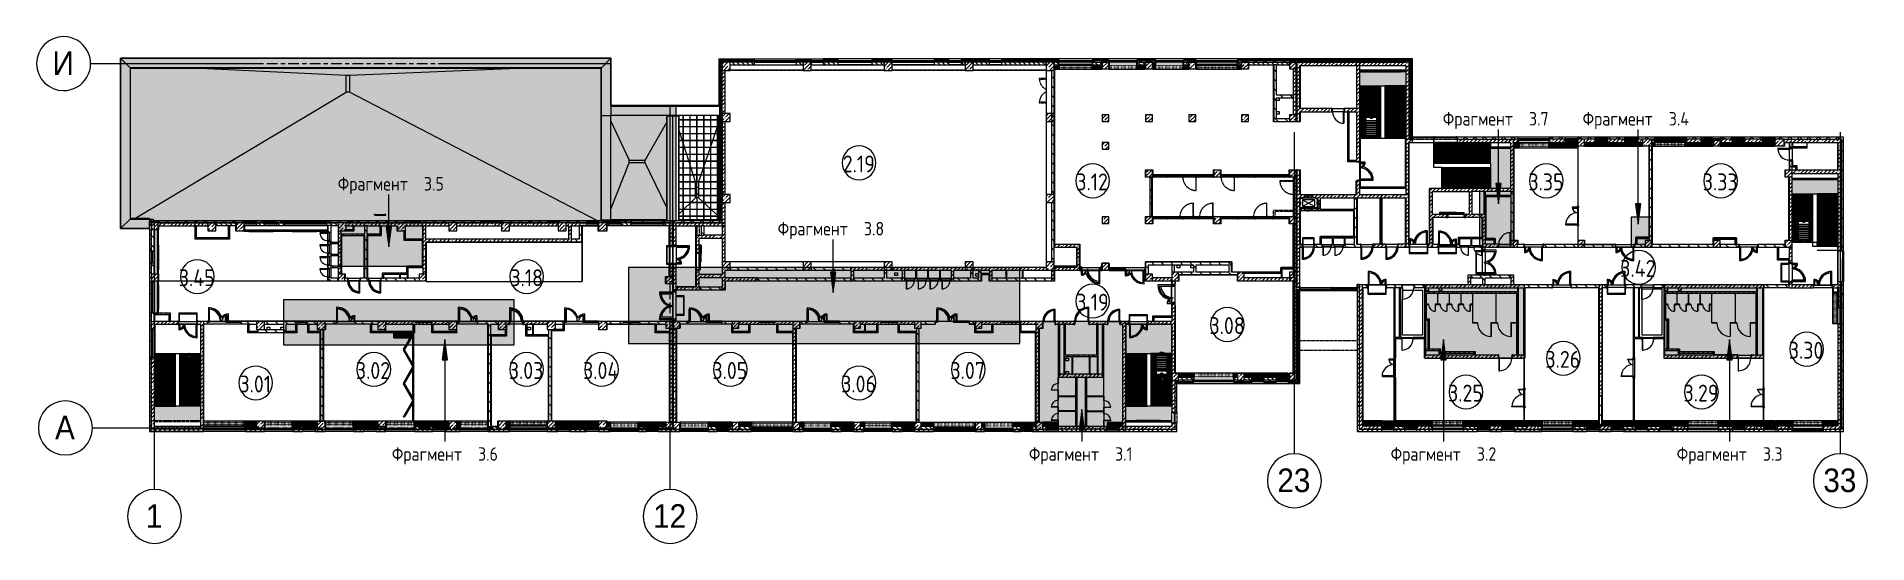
# Model space of a CAD drawing. Header units: millimetres. Extents: x 63482 to 319368, y -8553 to 29000.
# Drawn here: x 126164 to 261799, y -8553 to 29000 of the extents above; entities that cross this region are included whole.
import ezdxf

# ---------------------------------------------------------------- set-up
doc = ezdxf.new("R2010")
doc.units = ezdxf.units.MM
doc.linetypes.add('200_ШТРИХ__ш1_п0_6_', pattern=[80, 50, -30])
doc.linetypes.add('Осевая', pattern=[1587.5, 317.5, -238.125, 793.75, -238.125])
for name, color, linetype, lineweight in [('A-AREA-IDEN', 7, 'Continuous', 9), ('A-DETL', 7, 'Continuous', 5), ('A-DETL-MBND', 7, '200_ШТРИХ__ш1_п0_6_', 9), ('A-GENM-3', 7, 'Continuous', 5), ('A-GLAZ-2', 7, 'Continuous', 5), ('A-GLAZ-CURT', 7, 'Continuous', 5), ('A-GLAZ-CWMG-2', 7, 'Continuous', 5), ('A-ROOF', 7, 'Continuous', 5), ('A-ROOF-PATT', 7, 'Continuous', 5), ('A-WALL', 7, 'Continuous', 9), ('A-WALL-4', 7, 'Continuous', 5), ('I-WALL-2', 7, 'Continuous', 5), ('M-EQPM-1', 7, 'Continuous', 5), ('S-COLS', 7, 'Continuous', 5), ('S-STRS-4', 7, 'Continuous', 5), ('Знаки', 7, 'Continuous', 5), ('Оси', 7, 'Continuous', 9), ('Оси-1', 7, 'Continuous', 20), ('Оси-2', 7, 'Осевая', 9)]:
    doc.layers.add(name, color=color, linetype=linetype, lineweight=lineweight)
for name, color, linetype, lineweight, true_color, transparency in [('A-DETL-GENF-2', 7, 'Continuous', 9, 0xd4d4d4, 0.4), ('A-DETL-GENF-3', 7, 'Continuous', 9, 0x4994b4, 0.4), ('S-STRS-3', 7, 'Continuous', 15, 0xd7cdc4, 1)]:
    doc.layers.add(name, color=color, linetype=linetype, lineweight=lineweight, true_color=true_color, transparency=transparency)
for name, color, linetype, lineweight, true_color in [('A-DETL-GENF-4', 7, 'Continuous', 5, 0xaaaaaa), ('A-DETL-GENF-5', 7, 'Continuous', 5, 0x6f9cb0), ('A-DETL-GENF-6', 7, 'Continuous', 5, 0xe2e2e2), ('A-DOOR-3', 7, 'Continuous', 5, 0xaaaaaa), ('A-DOOR-4', 7, 'Continuous', 5, 0xe2e2e2), ('A-DOOR-5', 7, 'Continuous', 5, 0x6f9cb0), ('A-DOOR-6', 7, 'Continuous', 5, 0x2b586c), ('A-DOOR-FRAM-2', 7, 'Continuous', 5, 0xe2e2e2), ('A-DOOR-FRAM-3', 7, 'Continuous', 5, 0xaaaaaa), ('A-DOOR-FRAM-4', 7, 'Continuous', 5, 0x6f9cb0), ('A-FLOR-1', 7, 'Continuous', 5, 0xc3c3c3), ('A-FLOR-2', 7, 'Continuous', 5, 0xaaaaaa), ('A-FLOR-3', 7, 'Continuous', 5, 0x6f9cb0), ('A-GENM-4', 7, 'Continuous', 5, 0x7f7f7f), ('A-GENM-5', 7, 'Continuous', 5, 0x2b586c), ('A-GENM-6', 7, 'Continuous', 5, 0xe2ddcd), ('A-GLAZ-3', 7, 'Continuous', 5, 0x2b586c), ('A-GLAZ-CURT-1', 7, 'Continuous', 5, 0x2b586c), ('A-GLAZ-CWMG-3', 7, 'Continuous', 5, 0x383e42), ('A-GLAZ-CWMG-4', 7, 'Continuous', 5, 0x2b586c), ('A-WALL-5', 7, 'Continuous', 5, 0x2b586c), ('A-WALL-6', 7, 'Continuous', 9, 0x2b586c), ('A-WALL-7', 7, 'Continuous', 5, 0x7f7f7f), ('A-WALL-8', 7, 'Continuous', 9, 0x7f7f7f), ('G-ANNO-TEXT-1', 7, 'Continuous', 9, 0x3c3c3c), ('I-WALL-1', 7, 'Continuous', 9, 0xe7e7e7), ('I-WALL-3', 7, 'Continuous', 5, 0x2b586c), ('I-WALL-4', 7, 'Continuous', 5, 0x787878), ('I-WALL-5', 7, 'Continuous', 5, 0x7f7f7f), ('S-COLS-1', 7, 'Continuous', 5, 0x2b586c), ('Знаки-1', 7, 'Continuous', 5, 0x787878), ('Знаки-2', 7, 'Continuous', 5, 0xd7cfbf), ('Знаки-3', 7, 'Continuous', 5, 0x2b586c)]:
    doc.layers.add(name, color=color, linetype=linetype, lineweight=lineweight, true_color=true_color)
doc.styles.add('Arial_1', font='arial.ttf', dxfattribs={"width": 0.9, "height": 1750})
doc.styles.add('GOST Common_3', font='GOST_Common.ttf', dxfattribs={"width": 0.9, "height": 1250})
doc.styles.add('GOST Common_4', font='GOST_Common.ttf', dxfattribs={"width": 0.9, "height": 1000})
pattern_1 = [(45, (134788.6, 0), (-285.1231, 285.1231), []), (45, (135073.7, 0), (-285.1231, 285.1231), [504.031, -100.806, 16.764, -84.042])]
pattern_2 = [(135, (134788.6, 0), (-176.7767, -176.7767), [])]
pattern_3 = [(135, (134788.6, 0), (-353.5534, -353.5534), [])]
pattern_4 = [(45, (134788.6, 0), (-353.5534, 353.5534), []), (135, (134788.6, 0), (-353.5534, -353.5534), [])]
pattern_5 = [(45, (134788.6, 0), (-176.7767, 176.7767), [])]
pattern_6 = [(135, (1826.41, 164.685), (-14.14214, -14.14214), []), (225, (1826.41, 164.685), (14.14214, -14.14214), [])]
pattern_7 = [(45, (-296.384, 164.685), (-14.1421, 14.1421), []), (135, (-296.384, 164.685), (-14.1421, -14.1421), [])]
pattern_8 = [(45, (-54460, -12000), (-285.123, 285.123), []), (45, (-54174.88, -12000), (-285.123, 285.123), [504.031, -100.806, 16.764, -84.042])]
pattern_9 = [(135, (134788.6, 0), (-377.1708, -377.1708), [533.4, -88.9, 17.78, -88.9]), (135, (134788.6, 376.94), (-377.1708, -377.1708), []), (50, (134788.6, 0), (637.6445, -55.7866), [66.675, -733.425]), (355, (134788.6, 0), (-123.3494, 668.6992), [53.34, -586.74]), (100.451, (134841.7, -4.65), (514.299, 612.908), [56.665, -623.315]), (46.184, (134788.6, 177.8), (948.7764, -147.1497), [100.012, -1100.137]), (96.636, (134867.7, 165.5), (830.909, 865.997), [84.998, -934.973]), (351.184, (134788.6, 177.8), (830.918, 865.988), [80.01, -880.11]), (21, (134877.5, 133.35), (530.6506, -357.9283), [66.675, -733.425]), (326, (134877.5, 133.35), (216.308, 644.6585), [53.34, -586.74]), (71.451, (134921.7, 103.5), (746.9596, 286.7243), [56.665, -623.315]), (37.5, (134788.6, 0), (10.81053, 295.9426), [16.764, -562.864, 16.764, -578.866, -588.962]), (37.5, (134788.6, 0), (10.81053, 295.9426), [-1175.258, 16.764, -572.198]), (7.5, (134788.6, 0), (233.8692, 350.63175), [16.764, -322.834, 16.764, -549.529, -224.472]), (7.5, (134788.6, 0), (233.8692, 350.63175), [-905.891, 16.764, -207.708]), (327.5, (134590.34, 0), (474.5678, -20.0513), [16.764, -205.486, 16.764, -676.656, -920.115]), (327.5, (134590.34, 0), (474.5678, -20.0513), [-915.67, 16.764, -903.351]), (317.5, (134501.44, 0), (518.4522, 88.9934), [16.764, -272.161, 16.764, -443.738, -653.415]), (317.5, (134501.44, 0), (518.4522, 88.9934), [-749.427, 16.764, -636.651])]
pattern_10 = [(45, (-60460, -12000), (-285.1231, 285.1231), []), (45, (-60174.88, -12000), (-285.1231, 285.1231), [504.031, -100.806, 16.764, -84.042])]
pattern_11 = [(135, (1826.41, 174.685), (-14.14214, -14.14214), []), (225, (1826.41, 174.685), (14.14214, -14.14214), [])]
pattern_12 = [(45, (-296.384, 174.685), (-14.1421, 14.1421), []), (135, (-296.384, 174.685), (-14.1421, -14.1421), [])]
pattern_13 = [(135, (1751.41, 174.685), (-14.14214, -14.14214), []), (225, (1751.41, 174.685), (14.14214, -14.14214), [])]
pattern_14 = [(45, (-371.384, 174.685), (-14.1421, 14.1421), []), (135, (-371.384, 174.685), (-14.1421, -14.1421), [])]
pattern_15 = [(45, (134788.6, 0), (-427.6843, 427.6843), []), (45, (135073.7, 0), (-427.6843, 427.6843), [])]
pattern_16 = [(135, (1576.41, 164.685), (-14.14214, -14.14214), []), (225, (1576.41, 164.685), (14.14214, -14.14214), [])]
pattern_17 = [(45, (-546.384, 164.685), (-14.1421, 14.1421), []), (135, (-546.384, 164.685), (-14.1421, -14.1421), [])]
pattern_18 = [(135, (1951.41, 164.685), (-14.14214, -14.14214), []), (225, (1951.41, 164.685), (14.14214, -14.14214), [])]
pattern_19 = [(45, (-171.384, 164.685), (-14.1421, 14.1421), []), (135, (-171.384, 164.685), (-14.1421, -14.1421), [])]
pattern_20 = [(135, (1951.41, 124.685), (-14.14214, -14.14214), []), (225, (1951.41, 124.685), (14.14214, -14.14214), [])]
pattern_21 = [(45, (-171.384, 124.685), (-14.1421, 14.1421), []), (135, (-171.384, 124.685), (-14.1421, -14.1421), [])]
pattern_22 = [(45, (-100850, -13650), (-285.1231, 285.1231), []), (45, (-100564.88, -13650), (-285.1231, 285.1231), [504.031, -100.806, 16.764, -84.042])]
pattern_23 = [(45, (134788.6, 0), (-530.33, 530.33), []), (135, (134788.6, 0), (-530.33, -530.33), [])]

msp = doc.modelspace()

# ---------------------------------------------------------------- texts
at = {"layer": 'A-AREA-IDEN', "char_height": 1250, "attachment_point": 1, "style": 'GOST Common_3'}
for s, insert, width in [('2.19', (185889, 20188.3), 3030.379), ('3.12', (203192, 18857.3), 3030.379), ('3.35', (236687.8, 18857.3), 3318.986), ('3.33', (249603.6, 18857.3), 3318.986), ('3.42', (243487.7, 12445.5), 3427.214), ('3.45', (136699.6, 11758.6), 3427.214), ('3.18', (161265.5, 11758.6), 3030.379), ('3.19', (203192, 9945.5), 3030.379), ('3.08', (213055.2, 8209.3), 3318.986), ('3.26', (237945.8, 5709.3), 3318.986), ('3.30', (255977.6, 6383.5), 3318.986), ('3.02', (149818.3, 4881.8), 3318.986), ('3.03', (161146.2, 4881.8), 3318.986), ('3.04', (166647.1, 4881.8), 3427.214), ('3.05', (176230.9, 4881.8), 3318.986), ('3.07', (193866.7, 4881.8), 3318.986), ('3.01', (141189.6, 3883.5), 3030.379), ('3.06', (185769.7, 3883.5), 3318.986), ('3.25', (230732.5, 3209.3), 3318.986), ('3.29', (248177.8, 3209.3), 3318.986)]:
    msp.add_mtext(s, dxfattribs=dict(at, insert=insert, width=width))
at = {"layer": 'G-ANNO-TEXT-1', "char_height": 1000, "attachment_point": 1, "style": 'GOST Common_4'}
for s, insert, width in [('Фрагмент', (230344.2, 23410.6), 7070.884), (' 3.7', (236178.3, 23410.6), 2272.784), ('Фрагмент', (240701.2, 23410.6), 7070.884), (' 3.4', (246535.2, 23410.6), 2381.012), ('Фрагмент', (148475.3, 18592), 7070.884), (' 3.5', (154309.3, 18592), 2272.784), ('Фрагмент', (181070.6, 15266.1), 7070.884), (' 3.8', (186904.7, 15266.1), 2272.784), ('Фрагмент', (152483.1, -1427.6), 7070.884), (' 3.6', (158317.1, -1427.6), 2272.784), ('Фрагмент', (199678.9, -1427.6), 7070.884), (' 3.1', (205513, -1427.6), 2020.253), ('Фрагмент', (226483.1, -1427.6), 7070.884), (' 3.2', (232317.1, -1427.6), 2272.784), ('Фрагмент', (247674.5, -1427.6), 7070.884), (' 3.3', (253508.6, -1427.6), 2236.708)]:
    msp.add_mtext(s, dxfattribs=dict(at, insert=insert, width=width))
at = {"layer": 'Оси', "char_height": 1750, "attachment_point": 1, "style": 'Arial_1'}
for s, insert, width in [('\\fArial|b0|i0|c204|p34|;\\W.9;И', (127341.9, 27905.2), 1948.101), ('\\fArial|b0|i0|c204|p34|;\\W.9;А', (127529.2, 905.2), 1803.797), ('23', (218085.5, -3003), 3030.379), ('33', (258535.5, -3003), 3030.379), ('\\fArial|b0|i0|c204|p34|;\\W.9;1', (134261, -5649.6), 1515.189), ('12', (171835.5, -5649.6), 3030.379)]:
    msp.add_mtext(s, dxfattribs=dict(at, insert=insert, width=width))

# ---------------------------------------------------------------- blocks, each defined once
blk = doc.blocks.new('BSC_Колонна _Прямоугольная - 600х600-23286269-Общий план 3 этажа с размещением фрагментов 3_1-3_8')
at = {"layer": 'S-COLS'}
h = blk.add_hatch(dxfattribs=at)
h.set_pattern_fill('FP_26', color=256, style=0, pattern_type=2)
h.set_pattern_definition([(45, (-29509.74, -7600), (-285.123, 285.123), []), (45, (-29224.6, -7600), (-285.123, 285.123), [504.031, -100.806, 16.764, -84.042])])
h.paths.add_polyline_path([(-300, -300), (300, -300), (300, 300), (-300, 300)])
for p, q in [((300, 300), (-300, 300)), ((-300, 300), (-300, -300)), ((300, -300), (300, 300)), ((-300, -300), (300, -300))]:
    blk.add_line(p, q, dxfattribs=at)
blk = doc.blocks.new('BSC_Колонна _Прямоугольная - 500х500-23286270-Общий план 3 этажа с размещением фрагментов 3_1-3_8')
at = {"layer": 'S-COLS'}
h = blk.add_hatch(dxfattribs=at)
h.set_pattern_fill('FP_27', color=256, style=0, pattern_type=2)
h.set_pattern_definition([(45, (-38790, -7650), (-285.123, 285.123), []), (45, (-38504.88, -7650), (-285.123, 285.123), [504.031, -100.806, 16.764, -84.042])])
h.paths.add_polyline_path([(-250, -250), (250, -250), (250, 250), (-250, 250), (-250, -229)])
at = {"layer": 'S-COLS-1'}
for p, q in [((250, 250), (-250, 250)), ((-250, 250), (-250, -250)), ((250, -250), (250, 250)), ((-250, -250), (250, -250))]:
    blk.add_line(p, q, dxfattribs=at)
blk = doc.blocks.new('BSC_Колонна _Прямоугольная - 500х500-V38-Общий план 3 этажа с размещением фрагментов 3_1-3_8')
at = {"layer": 'S-COLS'}
h = blk.add_hatch(dxfattribs=at)
h.set_pattern_fill('FP_28', color=256, style=0, pattern_type=2)
h.set_pattern_definition([(45, (-43160, -7650), (-285.123, 285.123), []), (45, (-42874.88, -7650), (-285.123, 285.123), [504.031, -100.806, 16.764, -84.042])])
h.paths.add_polyline_path([(-250, -250), (250, -250), (250, 250), (-250, 250), (-250, 98)])
at = {"layer": 'S-COLS-1'}
for p, q in [((250, 250), (-250, 250)), ((-250, 250), (-250, -250)), ((250, -250), (250, 250)), ((-250, -250), (250, -250))]:
    blk.add_line(p, q, dxfattribs=at)
blk = doc.blocks.new('BSC_Колонна _Прямоугольная - 500х500-V39-Общий план 3 этажа с размещением фрагментов 3_1-3_8')
at = {"layer": 'S-COLS'}
h = blk.add_hatch(dxfattribs=at)
h.set_pattern_fill('FP_29', color=256, style=0, pattern_type=2)
h.set_pattern_definition([(45, (-47660, -7650), (-285.123, 285.123), []), (45, (-47374.88, -7650), (-285.123, 285.123), [504.031, -100.806, 16.764, -84.042])])
h.paths.add_polyline_path([(-250, -250), (250, -250), (250, 250), (-250, 250)])
at = {"layer": 'S-COLS-1'}
for p, q in [((250, 250), (-250, 250)), ((-250, 250), (-250, -250)), ((250, -250), (250, 250)), ((-250, -250), (250, -250))]:
    blk.add_line(p, q, dxfattribs=at)
blk = doc.blocks.new('BSC_Колонна _Прямоугольная - 500х500-V40-Общий план 3 этажа с размещением фрагментов 3_1-3_8')
at = {"layer": 'S-COLS'}
h = blk.add_hatch(dxfattribs=at)
h.set_pattern_fill('FP_30', color=256, style=0, pattern_type=2)
h.set_pattern_definition([(45, (-52160, -7650), (-285.123, 285.123), []), (45, (-51874.88, -7650), (-285.123, 285.123), [504.031, -100.806, 16.764, -84.042])])
h.paths.add_polyline_path([(-250, -250), (250, -250), (250, 250), (-250, 250)])
at = {"layer": 'S-COLS-1'}
for p, q in [((250, 250), (-250, 250)), ((-250, 250), (-250, -250)), ((250, -250), (250, 250)), ((-250, -250), (250, -250))]:
    blk.add_line(p, q, dxfattribs=at)
blk = doc.blocks.new('BSC_Колонна _Прямоугольная - 500х500-V41-Общий план 3 этажа с размещением фрагментов 3_1-3_8')
at = {"layer": 'S-COLS'}
h = blk.add_hatch(dxfattribs=at)
h.set_pattern_fill('FP_31', color=256, style=0, pattern_type=2)
h.set_pattern_definition([(45, (-61160, -7650), (-285.1231, 285.1231), []), (45, (-60874.88, -7650), (-285.123, 285.123), [504.031, -100.806, 16.764, -84.042])])
h.paths.add_polyline_path([(-250, -250), (250, -250), (250, 250), (-250, 250)])
at = {"layer": 'S-COLS-1'}
for p, q in [((250, 250), (-250, 250)), ((-250, 250), (-250, -250)), ((250, -250), (250, 250)), ((-250, -250), (250, -250))]:
    blk.add_line(p, q, dxfattribs=at)
blk = doc.blocks.new('BSC_Колонна _Прямоугольная - 600х600-V42-Общий план 3 этажа с размещением фрагментов 3_1-3_8')
at = {"layer": 'S-COLS'}
h = blk.add_hatch(dxfattribs=at)
h.set_pattern_fill('FP_32', color=256, style=0, pattern_type=2)
h.set_pattern_definition([(45, (-25860, -200), (-285.123, 285.123), []), (45, (-25574.88, -200), (-285.123, 285.123), [504.031, -100.806, 16.764, -84.042])])
h.paths.add_polyline_path([(-300, -300), (300, -300), (300, 300), (-300, 300), (-300, 122)])
for p, q in [((300, 300), (-300, 300)), ((-300, 300), (-300, -300)), ((300, -300), (300, 300)), ((-300, -300), (300, -300))]:
    blk.add_line(p, q, dxfattribs=at)
blk = doc.blocks.new('BSC_Колонна _Прямоугольная - 600х600-V43-Общий план 3 этажа с размещением фрагментов 3_1-3_8')
at = {"layer": 'S-COLS'}
h = blk.add_hatch(dxfattribs=at)
h.set_pattern_fill('FP_33', color=256, style=0, pattern_type=2)
h.set_pattern_definition([(45, (-29509.74, -200), (-285.123, 285.123), []), (45, (-29224.6, -200), (-285.123, 285.123), [504.031, -100.806, 16.764, -84.042])])
h.paths.add_polyline_path([(-300, -300), (300, -300), (300, 300), (-300, 300), (-300, 122)])
for p, q in [((300, 300), (-300, 300)), ((-300, 300), (-300, -300)), ((300, -300), (300, 300)), ((-300, -300), (300, -300))]:
    blk.add_line(p, q, dxfattribs=at)
blk = doc.blocks.new('BSC_Колонна _Прямоугольная - 500х500-V44-Общий план 3 этажа с размещением фрагментов 3_1-3_8')
at = {"layer": 'S-COLS'}
h = blk.add_hatch(dxfattribs=at)
h.set_pattern_fill('FP_34', color=256, style=0, pattern_type=2)
h.set_pattern_definition([(45, (-38790, -150), (-285.123, 285.123), []), (45, (-38504.88, -150), (-285.123, 285.123), [504.031, -100.806, 16.764, -84.042])])
h.paths.add_polyline_path([(-242, -250), (250, -250), (250, 250), (-250, 250), (-250, -250)])
for p, q in [((250, 250), (-250, 250)), ((-250, 250), (-250, -250)), ((250, -250), (250, 250)), ((-250, -250), (250, -250))]:
    blk.add_line(p, q, dxfattribs=at)
blk = doc.blocks.new('BSC_Колонна _Прямоугольная - 500х500-V45-Общий план 3 этажа с размещением фрагментов 3_1-3_8')
at = {"layer": 'S-COLS'}
h = blk.add_hatch(dxfattribs=at)
h.set_pattern_fill('FP_35', color=256, style=0, pattern_type=2)
h.set_pattern_definition([(45, (-43160, -150), (-285.123, 285.123), []), (45, (-42874.88, -150), (-285.123, 285.123), [504.031, -100.806, 16.764, -84.042])])
h.paths.add_polyline_path([(-112, -250), (250, -250), (250, 250), (-250, 250), (-250, -250)])
for p, q in [((250, 250), (-250, 250)), ((-250, 250), (-250, -250)), ((250, -250), (250, 250)), ((-250, -250), (250, -250))]:
    blk.add_line(p, q, dxfattribs=at)
blk = doc.blocks.new('BSC_Колонна _Прямоугольная - 500х500-V46-Общий план 3 этажа с размещением фрагментов 3_1-3_8')
at = {"layer": 'S-COLS'}
h = blk.add_hatch(dxfattribs=at)
h.set_pattern_fill('FP_36', color=256, style=0, pattern_type=2)
h.set_pattern_definition([(45, (-47660, -150), (-285.123, 285.123), []), (45, (-47374.88, -150), (-285.123, 285.123), [504.031, -100.806, 16.764, -84.042])])
h.paths.add_polyline_path([(-112, -250), (250, -250), (250, 250), (-250, 250), (-250, -250)])
for p, q in [((250, 250), (-250, 250)), ((-250, 250), (-250, -250)), ((250, -250), (250, 250)), ((-250, -250), (250, -250))]:
    blk.add_line(p, q, dxfattribs=at)
blk = doc.blocks.new('BSC_Колонна _Прямоугольная - 500х500-V47-Общий план 3 этажа с размещением фрагментов 3_1-3_8')
at = {"layer": 'S-COLS'}
h = blk.add_hatch(dxfattribs=at)
h.set_pattern_fill('FP_37', color=256, style=0, pattern_type=2)
h.set_pattern_definition([(45, (-52160, -150), (-285.123, 285.123), []), (45, (-51874.88, -150), (-285.123, 285.123), [504.031, -100.806, 16.764, -84.042])])
h.paths.add_polyline_path([(-112, -250), (250, -250), (250, 250), (-250, 250), (-250, -250)])
for p, q in [((250, 250), (-250, 250)), ((-250, 250), (-250, -250)), ((250, -250), (250, 250)), ((-250, -250), (250, -250))]:
    blk.add_line(p, q, dxfattribs=at)
blk = doc.blocks.new('BSC_Колонна _Прямоугольная - 500х500-V48-Общий план 3 этажа с размещением фрагментов 3_1-3_8')
at = {"layer": 'S-COLS'}
h = blk.add_hatch(dxfattribs=at)
h.set_pattern_fill('FP_38', color=256, style=0, pattern_type=2)
h.set_pattern_definition([(45, (-61160, -150), (-285.123, 285.123), []), (45, (-60874.88, -150), (-285.123, 285.123), [504.031, -100.806, 16.764, -84.042])])
h.paths.add_polyline_path([(-112, -250), (250, -250), (250, 250), (-250, 250), (-250, -250)])
for p, q in [((250, 250), (-250, 250)), ((-250, 250), (-250, -250)), ((250, -250), (250, 250)), ((-250, -250), (250, -250))]:
    blk.add_line(p, q, dxfattribs=at)
blk = doc.blocks.new('BSC_Колонна _Прямоугольная - 500х500-V49-Общий план 3 этажа с размещением фрагментов 3_1-3_8')
at = {"layer": 'S-COLS'}
h = blk.add_hatch(dxfattribs=at)
h.set_pattern_fill('FP_39', color=256, style=0, pattern_type=2)
h.set_pattern_definition([(45, (-65660, -150), (-285.1231, 285.1231), []), (45, (-65374.88, -150), (-285.1231, 285.1231), [504.031, -100.806, 16.764, -84.042])])
h.paths.add_polyline_path([(-113, -250), (250, -250), (250, 250), (-250, 250), (-250, -250)])
at = {"layer": 'S-COLS-1'}
for p, q in [((250, 250), (-250, 250)), ((-250, 250), (-250, -250)), ((250, -250), (250, 250)), ((-250, -250), (250, -250))]:
    blk.add_line(p, q, dxfattribs=at)
blk = doc.blocks.new('BSC_Колонна _Прямоугольная - 500х500-V50-Общий план 3 этажа с размещением фрагментов 3_1-3_8')
at = {"layer": 'S-COLS'}
h = blk.add_hatch(dxfattribs=at)
h.set_pattern_fill('FP_40', color=256, style=0, pattern_type=2)
h.set_pattern_definition([(45, (-75730, -3800), (-285.1231, 285.1231), []), (45, (-75444.88, -3800), (-285.1231, 285.1231), [504.031, -100.806, 16.764, -84.042])])
h.paths.add_polyline_path([(-183, -250), (250, -250), (250, 250), (-250, 250), (-250, -250)])
for p, q in [((250, 250), (-250, 250)), ((-250, 250), (-250, -250)), ((250, -250), (250, 250)), ((-250, -250), (250, -250))]:
    blk.add_line(p, q, dxfattribs=at)
blk = doc.blocks.new('BSC_Колонна _Прямоугольная - 500х500-V51-Общий план 3 этажа с размещением фрагментов 3_1-3_8')
at = {"layer": 'S-COLS'}
h = blk.add_hatch(dxfattribs=at)
h.set_pattern_fill('FP_41', color=256, style=0, pattern_type=2)
h.set_pattern_definition([(45, (-80600, -3800), (-285.1231, 285.1231), []), (45, (-80314.88, -3800), (-285.1231, 285.1231), [504.031, -100.806, 16.764, -84.042])])
h.paths.add_polyline_path([(-53, -250), (250, -250), (250, 250), (-250, 250), (-250, -250)])
for p, q in [((250, 250), (-250, 250)), ((-250, 250), (-250, -250)), ((250, -250), (250, 250)), ((-250, -250), (250, -250))]:
    blk.add_line(p, q, dxfattribs=at)
blk = doc.blocks.new('BSC_Колонна _Прямоугольная - 500х500-V52-Общий план 3 этажа с размещением фрагментов 3_1-3_8')
at = {"layer": 'S-COLS'}
h = blk.add_hatch(dxfattribs=at)
h.set_pattern_fill('FP_42', color=256, style=0, pattern_type=2)
h.set_pattern_definition([(45, (-65660, -7650), (-285.1231, 285.1231), []), (45, (-65374.88, -7650), (-285.1231, 285.1231), [504.031, -100.806, 16.764, -84.042])])
h.paths.add_polyline_path([(-113, -250), (250, -250), (250, 22), (220, 22), (220, 30), (250, 30), (250, 250), (-250, 250), (-250, -250)])
at = {"layer": 'S-COLS-1'}
for p, q in [((220, 250), (-250, 250)), ((-250, 250), (-250, -250)), ((250, -250), (250, 22)), ((-250, -250), (250, -250))]:
    blk.add_line(p, q, dxfattribs=at)
blk = doc.blocks.new('BSC_Колонна _Прямоугольная - 600х600-23205240-Общий план 3 этажа с размещением фрагментов 3_1-3_8')
at = {"layer": 'S-COLS'}
h = blk.add_hatch(dxfattribs=at)
h.set_pattern_fill('FP_43', color=256, style=0, pattern_type=2)
h.set_pattern_definition([(45, (-66460, -12000), (-285.1231, 285.1231), []), (45, (-66174.88, -12000), (-285.1231, 285.1231), [504.031, -100.806, 16.764, -84.042])])
h.paths.add_polyline_path([(-300, -300), (300, -300), (300, 300), (-300, 300)])
for p, q in [((300, 300), (-300, 300)), ((-300, 300), (-300, -300)), ((300, -300), (300, 300)), ((-300, -300), (300, -300))]:
    blk.add_line(p, q, dxfattribs=at)
blk = doc.blocks.new('BSC_Колонна _Прямоугольная - 600х600-V53-Общий план 3 этажа с размещением фрагментов 3_1-3_8')
at = {"layer": 'S-COLS'}
h = blk.add_hatch(dxfattribs=at)
h.set_pattern_fill('FP_44', color=256, style=0, pattern_type=2)
h.set_pattern_definition([(45, (-14010, -14900), (-285.123, 285.123), []), (45, (-13724.88, -14900), (-285.123, 285.123), [504.031, -100.806, 16.764, -84.042])])
h.paths.add_polyline_path([(-300, -300), (300, -300), (300, 300), (-300, 300), (-300, 213)])
blk.add_line((-300, 300), (-300, -300), dxfattribs=at)
at = {"layer": 'S-COLS-1'}
for p, q in [((300, 300), (-300, 300)), ((300, -300), (300, 300)), ((-300, -300), (300, -300))]:
    blk.add_line(p, q, dxfattribs=at)
blk = doc.blocks.new('BSC_Колонна _Прямоугольная - 600х600-V54-Общий план 3 этажа с размещением фрагментов 3_1-3_8')
at = {"layer": 'S-COLS'}
h = blk.add_hatch(dxfattribs=at)
h.set_pattern_fill('FP_45', color=256, style=0, pattern_type=2)
h.set_pattern_definition([(45, (-25860, -7600), (-285.123, 285.123), []), (45, (-25574.88, -7600), (-285.123, 285.123), [504.031, -100.806, 16.764, -84.042])])
h.paths.add_polyline_path([(-300, -300), (300, -300), (300, 300), (-300, 300), (-300, -179)])
at = {"layer": 'S-COLS-1'}
for p, q in [((300, 300), (-300, 300)), ((-300, 300), (-300, -300)), ((300, -300), (300, 300)), ((-300, -300), (300, -300))]:
    blk.add_line(p, q, dxfattribs=at)
blk = doc.blocks.new('BSC_Колонна _Прямоугольная - 600х600-V55-Общий план 3 этажа с размещением фрагментов 3_1-3_8')
at = {"layer": 'S-COLS'}
h = blk.add_hatch(dxfattribs=at)
h.set_pattern_fill('FP_46', color=256, style=0, pattern_type=2)
h.set_pattern_definition([(45, (-26110, -14900), (-285.123, 285.123), []), (45, (-25824.88, -14900), (-285.123, 285.123), [504.031, -100.806, 16.764, -84.042])])
h.paths.add_polyline_path([(-300, -300), (300, -300), (300, 300), (-300, 300), (-300, 213)])
for p, q in [((300, 300), (-300, 300)), ((-300, 300), (-300, -300)), ((300, -300), (300, 300)), ((-300, -300), (300, -300))]:
    blk.add_line(p, q, dxfattribs=at)
blk = doc.blocks.new('BSC_Колонна _Прямоугольная - 600х600-V56-Общий план 3 этажа с размещением фрагментов 3_1-3_8')
at = {"layer": 'S-COLS'}
h = blk.add_hatch(dxfattribs=at)
h.set_pattern_fill('FP_47', color=256, style=0, pattern_type=2)
h.set_pattern_definition([(45, (-66460, -17000), (-285.1231, 285.1231), []), (45, (-66174.88, -17000), (-285.1231, 285.1231), [504.031, -100.806, 16.764, -84.042])])
h.paths.add_polyline_path([(-300, -300), (300, -300), (300, 300), (-300, 300)])
for p, q in [((300, 300), (-300, 300)), ((-300, 300), (-300, -300)), ((300, -300), (300, 300)), ((-300, -300), (300, -300))]:
    blk.add_line(p, q, dxfattribs=at)
blk = doc.blocks.new('BSC_Колонна _Прямоугольная - 500х500-23287078-Общий план 3 этажа с размещением фрагментов 3_1-3_8')
at = {"layer": 'S-COLS'}
h = blk.add_hatch(dxfattribs=at)
h.set_pattern_fill('FP_49', color=256, style=0, pattern_type=2)
h.set_pattern_definition([(45, (-84450, -22950), (-285.1231, 285.1231), []), (45, (-84164.88, -22950), (-285.1231, 285.1231), [504.031, -100.806, 16.764, -84.042])])
h.paths.add_polyline_path([(-250, -250), (250, -250), (250, 250), (-250, 250)])
for p, q in [((250, 250), (-250, 250)), ((-250, 250), (-250, -250)), ((250, -250), (250, 250)), ((-250, -250), (250, -250))]:
    blk.add_line(p, q, dxfattribs=at)
blk = doc.blocks.new('110_Дверь_СКБ_2Ст - Д-1_л_Лестничная клетка EIS60 2-32142534-Общий план 3 этажа с размещением фрагментов 3_1-3_8')
at = {"layer": 'A-DOOR-4'}
h = blk.add_hatch(color=256, dxfattribs=at)
h.paths.add_polyline_path([(652, 30), (712, 30), (712, 110), (662, 110), (662, 60), (652, 60)])
h.paths.add_polyline_path([(-688, 30), (-628, 30), (-628, 60), (-638, 60), (-638, 110), (-688, 110)])
for points in [[(-588, 110), (-588, 510), (-638, 510), (-638, 110)], [(612, 110), (662, 110), (662, 1010), (612, 1010), (612, 419)], [(712, -110), (712, 30), (698, 30), (698, -110)]]:
    blk.add_hatch(color=256, dxfattribs=at).paths.add_polyline_path(points)
at = {"layer": 'A-DOOR-FRAM-2'}
for points in [[(-672, 110), (-672, 118), (-742, 118), (-742, 110), (-696, 110)], [(-672, -110), (-672, 30), (-688, 30), (-688, -110)], [(768, 110), (768, 118), (698, 118), (698, 110)], [(-742, -118), (-672, -118), (-672, -110), (-742, -110)], [(768, -118), (768, -110), (698, -110), (698, -118)]]:
    blk.add_hatch(color=256, dxfattribs=at).paths.add_polyline_path(points)
at = {"layer": 'A-DOOR-3'}
for p, q in [((-638, 510), (-638, 110)), ((-588, 510), (-638, 510)), ((-638, 110), (-588, 110)), ((-588, 110), (-588, 510)), ((662, 1010), (612, 1010)), ((612, 1010), (612, 110)), ((612, 110), (662, 110)), ((662, 110), (662, 1010))]:
    blk.add_line(p, q, dxfattribs=at)
for centre, radius, start, end in [((-638, 110), 400, 360, 90), ((662, 110), 900, 90, 180)]:
    blk.add_arc(centre, radius, start, end, dxfattribs=at)
at = {"layer": 'A-DOOR-FRAM-3'}
for p, q in [((-672, 118), (-742, 118)), ((-742, 118), (-742, 110)), ((-742, 110), (-672, 110)), ((-638, 110), (-688, 110)), ((-688, 110), (-688, 30)), ((-688, 30), (-628, 30)), ((-672, 30), (-688, 30)), ((-688, 30), (-688, -110)), ((-672, 110), (-672, 118)), ((-672, -110), (-672, 30)), ((-638, 60), (-638, 110)), ((-628, 60), (-638, 60)), ((-628, 30), (-628, 60)), ((662, 60), (652, 60)), ((652, 60), (652, 30)), ((652, 30), (712, 30)), ((662, 110), (662, 60)), ((712, 110), (662, 110)), ((768, 118), (698, 118)), ((698, 118), (698, 110)), ((698, 110), (768, 110)), ((712, 30), (698, 30)), ((698, 30), (698, -110)), ((712, 30), (712, 110)), ((712, -110), (712, 30)), ((768, 110), (768, 118)), ((-672, -110), (-742, -110)), ((-742, -110), (-742, -118)), ((-742, -118), (-672, -118)), ((-688, -110), (-672, -110)), ((-672, -118), (-672, -110)), ((698, -110), (712, -110)), ((768, -110), (698, -110)), ((698, -110), (698, -118)), ((698, -118), (768, -118)), ((768, -118), (768, -110))]:
    blk.add_line(p, q, dxfattribs=at)
blk = doc.blocks.new('110_Дверь_СКБ_1Ст_Внутренняя1 - Д-8 950x2100h_охрана-V57-Общий план 3 этажа с размещением фрагментов 3_1-3_8')
at = {"layer": 'A-DOOR-3'}
h = blk.add_hatch(dxfattribs=at)
h.set_pattern_fill('FP_54', color=256, style=0, pattern_type=2)
h.set_pattern_definition(pattern_6)
h.paths.add_polyline_path([(487.5, 100), (462.5, 100), (462.5, -100), (487.5, -100)])
at = {"layer": 'A-DOOR-4'}
h = blk.add_hatch(color=256, dxfattribs=at)
h.paths.add_polyline_path([(437.5, 100), (437.5, 60), (427.5, 60), (427.5, 20), (462.5, 20), (462.5, 100)])
h.paths.add_polyline_path([(-412.5, 100), (-437.5, 100), (-437.5, 20), (-402.5, 20), (-402.5, 60), (-412.5, 60)])
at = {"layer": 'A-DOOR-FRAM-2'}
for points in [[(-492.5, 108), (-492.5, 100), (-422.5, 100), (-422.5, 108)], [(-422.5, 20), (-437.5, 20), (-437.5, -100), (-422.5, -100)], [(397.5, 950), (397.5, 100), (437.5, 100), (437.5, 950)], [(517.5, 108), (447.5, 108), (447.5, 100), (517.5, 100)], [(462.5, 20), (447.5, 20), (447.5, -100), (462.5, -100)], [(-492.5, -100), (-492.5, -108), (-422.5, -108), (-422.5, -100)], [(447.5, -100), (447.5, -108), (517.5, -108), (517.5, -100)]]:
    blk.add_hatch(color=256, dxfattribs=at).paths.add_polyline_path(points)
at = {"layer": 'A-DOOR-FRAM-3'}
h = blk.add_hatch(dxfattribs=at)
h.set_pattern_fill('FP_55', color=256, style=0, pattern_type=2)
h.set_pattern_definition(pattern_7)
h.paths.add_polyline_path([(-437.5, 100), (-462.5, 100), (-462.5, -100), (-437.5, -100)])
at = {"layer": 'A-DOOR-3'}
for p, q in [((437.5, 950), (397.5, 950)), ((397.5, 950), (397.5, 100)), ((397.5, 100), (437.5, 100)), ((437.5, 100), (437.5, 950))]:
    blk.add_line(p, q, dxfattribs=at)
blk.add_arc((437.5, 100), 850, 90, 180, dxfattribs=at)
at = {"layer": 'A-DOOR-FRAM-3'}
for p, q in [((-422.5, 108), (-492.5, 108)), ((-492.5, 108), (-492.5, 100)), ((-492.5, 100), (-422.5, 100)), ((-437.5, 100), (-462.5, 100)), ((-462.5, 100), (-462.5, -100)), ((-412.5, 100), (-437.5, 100)), ((-437.5, 100), (-437.5, 20)), ((-437.5, -100), (-437.5, 100)), ((-422.5, 100), (-437.5, 100)), ((-437.5, 100), (-437.5, 99)), ((-437.5, 99), (-422.5, 99)), ((-437.5, 20), (-402.5, 20)), ((-422.5, 20), (-437.5, 20)), ((-437.5, 20), (-437.5, -100)), ((-422.5, 100), (-422.5, 108)), ((-422.5, 99), (-422.5, 100)), ((-422.5, -100), (-422.5, 20)), ((-412.5, 60), (-412.5, 100)), ((-402.5, 60), (-412.5, 60)), ((-402.5, 20), (-402.5, 60)), ((437.5, 60), (427.5, 60)), ((427.5, 60), (427.5, 20)), ((427.5, 20), (462.5, 20)), ((437.5, 100), (437.5, 60)), ((462.5, 100), (437.5, 100)), ((517.5, 108), (447.5, 108)), ((447.5, 108), (447.5, 100)), ((462.5, 100), (447.5, 100)), ((447.5, 100), (447.5, 99)), ((447.5, 100), (517.5, 100)), ((447.5, 99), (462.5, 99)), ((462.5, 20), (447.5, 20)), ((447.5, 20), (447.5, -100)), ((462.5, 20), (462.5, 100)), ((487.5, 100), (462.5, 100)), ((462.5, 100), (462.5, -100)), ((462.5, 99), (462.5, 100)), ((462.5, -100), (462.5, 20)), ((487.5, -100), (487.5, 100)), ((517.5, 100), (517.5, 108)), ((-422.5, -100), (-492.5, -100)), ((-492.5, -100), (-492.5, -108)), ((-492.5, -108), (-422.5, -108)), ((-462.5, -100), (-437.5, -100)), ((-437.5, -100), (-422.5, -100)), ((-422.5, -108), (-422.5, -100)), ((447.5, -100), (462.5, -100)), ((517.5, -100), (447.5, -100)), ((447.5, -100), (447.5, -108)), ((447.5, -108), (517.5, -108)), ((462.5, -100), (487.5, -100)), ((517.5, -108), (517.5, -100))]:
    blk.add_line(p, q, dxfattribs=at)
blk = doc.blocks.new('парапет1 - парапет-18629556-Общий план 3 этажа с размещением фрагментов 3_1-3_8')
at = {"layer": 'A-GENM-3'}
for p, q in [((-2411, 27400), (33928, 27400)), ((-2411, 14773), (-2411, 27400)), ((-268, 14773), (-2411, 14773))]:
    blk.add_line(p, q, dxfattribs=at)
at = {"layer": 'A-GENM-4'}
for p, q in [((-2409, 27398), (-1702, 26691)), ((33926, 27398), (33219, 26691)), ((33928, 27398), (33928, 23147)), ((33219, 26691), (-1702, 26691)), ((-1702, 26691), (-1666, 26655)), ((-1702, 26691), (-1702, 15482)), ((-1665, 26654), (33182, 26654)), ((-1665, 15519), (-1665, 26654)), ((33182, 26654), (33182, 23147)), ((33219, 26691), (33183, 26655)), ((33219, 23147), (33219, 26691)), ((33928, 23147), (33920, 23147)), ((-2409, 14775), (-1702, 15482)), ((-1702, 15482), (-1666, 15518)), ((-1702, 15482), (-268, 15482)), ((-268, 15519), (-1665, 15519)), ((-268, 15519), (-268, 15518)), ((-268, 15518), (-268, 15482)), ((-268, 15482), (-268, 14775))]:
    blk.add_line(p, q, dxfattribs=at)
for points in [[(-1666, 26655), (-1665, 26654), (-1665, 26654), (-1665, 26654), (-1665, 26654)], [(33183, 26655), (33182, 26654), (33182, 26654), (33182, 26654), (33182, 26654)], [(-1666, 15518), (-1665, 15519), (-1665, 15519), (-1665, 15519), (-1665, 15519)]]:
    blk.add_open_spline(points, degree=3, dxfattribs=at)
blk = doc.blocks.new('120_Окно_СКБ_1Ст - 120_Окно_СКБ_1Ст 1200х2500_h_ с форточкой 3-24161067-Общий план 3 этажа с размещением фрагментов 3_1-3_8')
at = {"layer": 'A-GLAZ-2'}
for p, q in [((-600, -127), (-600, -57)), ((-600, -57), (-530, -57)), ((600, -57), (-600, -57)), ((-530, -127), (-600, -127)), ((-600, -127), (-550, -127)), ((-530, -127), (-550, -127)), ((-550, -127), (-550, -137)), ((-550, -137), (550, -137)), ((550, -137), (-550, -137)), ((-530, -57), (-530, -127)), ((530, -87), (-530, -87)), ((-530, -87), (-530, -127)), ((-480, -137), (-480, -87)), ((-480, -107), (480, -107)), ((480, -117), (-480, -117)), ((480, -137), (480, -87)), ((530, -127), (530, -57)), ((530, -57), (600, -57)), ((530, -127), (530, -87)), ((600, -127), (530, -127)), ((550, -127), (530, -127)), ((550, -127), (600, -127)), ((550, -137), (550, -127)), ((600, -57), (600, -127))]:
    blk.add_line(p, q, dxfattribs=at)
blk = doc.blocks.new('120_Окно_СКБ_1Ст - 120_Окно_СКБ_1Ст 900х2500_h_ с форточкой-22877787-Общий план 3 этажа с размещением фрагментов 3_1-3_8')
at = {"layer": 'A-GLAZ-2'}
for p, q in [((-450, -127), (-450, -57)), ((-450, -57), (-380, -57)), ((-431, -57), (-450, -57)), ((-380, -127), (-450, -127)), ((-450, -127), (-431, -127)), ((-380, -127), (-400, -127)), ((-400, -127), (-400, -137)), ((-400, -137), (400, -137)), ((400, -137), (-400, -137)), ((-380, -57), (-380, -127)), ((380, -87), (-380, -87)), ((-380, -87), (-380, -127)), ((-330, -137), (-330, -87)), ((-330, -107), (330, -107)), ((330, -117), (-330, -117)), ((330, -137), (330, -87)), ((380, -127), (380, -57)), ((380, -57), (450, -57)), ((380, -127), (380, -87)), ((450, -127), (380, -127)), ((400, -127), (380, -127)), ((400, -137), (400, -127)), ((450, -57), (429, -57)), ((450, -57), (450, -127))]:
    blk.add_line(p, q, dxfattribs=at)
blk = doc.blocks.new('120_Окно_СКБ_1Ст - 120_Окно_СКБ_1Ст 900х2500_h_ с форточкой-22876038-Общий план 3 этажа с размещением фрагментов 3_1-3_8')
at = {"layer": 'A-GLAZ-2'}
for p, q in [((-450, -127), (-450, -57)), ((-450, -57), (-380, -57)), ((-431, -57), (-450, -57)), ((-380, -127), (-450, -127)), ((-450, -127), (-431, -127)), ((-380, -127), (-400, -127)), ((-400, -127), (-400, -137)), ((-400, -137), (400, -137)), ((400, -137), (-400, -137)), ((-380, -57), (-380, -127)), ((380, -87), (-380, -87)), ((-380, -87), (-380, -127)), ((-330, -137), (-330, -87)), ((-330, -107), (330, -107)), ((330, -117), (-330, -117)), ((330, -137), (330, -87)), ((380, -127), (380, -57)), ((380, -57), (450, -57)), ((380, -127), (380, -87)), ((450, -127), (380, -127)), ((400, -127), (380, -127)), ((400, -137), (400, -127)), ((450, -57), (429, -57)), ((429, -127), (450, -127)), ((450, -57), (450, -127))]:
    blk.add_line(p, q, dxfattribs=at)
blk = doc.blocks.new('120_Окно_СКБ_2Ст - 120_Окно_СКБ_2Ст 3100х2500 _мал_ створка слева-2_-22446420-Общий план 3 этажа с размещением фрагментов 3_1-3_8')
at = {"layer": 'A-GLAZ-2'}
for p, q in [((-1550, -127), (-1550, -57)), ((-1550, -57), (-1480, -57)), ((1550, -57), (-1550, -57)), ((-1480, -127), (-1550, -127)), ((-1550, -127), (-1530, -127)), ((-1480, -127), (-1500, -127)), ((-1500, -127), (-1500, -137)), ((-1500, -137), (-700, -137)), ((-700, -137), (-1500, -137)), ((-1480, -57), (-1480, -127)), ((-720, -87), (-1480, -87)), ((-1480, -87), (-1480, -127)), ((-1430, -137), (-1430, -87)), ((-1430, -107), (-770, -107)), ((-770, -117), (-1430, -117)), ((-770, -137), (-770, -87)), ((-720, -127), (-720, -57)), ((-720, -57), (-650, -57)), ((-720, -127), (-720, -87)), ((-650, -127), (-720, -127)), ((-700, -127), (-720, -127)), ((-700, -137), (-700, -127)), ((-650, -127), (-670, -127)), ((-670, -127), (-670, -137)), ((-670, -137), (1500, -137)), ((1500, -137), (-670, -137)), ((-650, -57), (-650, -127)), ((1480, -87), (-650, -87)), ((-650, -87), (-650, -127)), ((-600, -137), (-600, -87)), ((-600, -107), (1430, -107)), ((1430, -117), (-600, -117)), ((1430, -137), (1430, -87)), ((1480, -127), (1480, -57)), ((1480, -57), (1550, -57)), ((1480, -127), (1480, -87)), ((1550, -127), (1480, -127)), ((1500, -127), (1480, -127)), ((1500, -137), (1500, -127)), ((1530, -127), (1550, -127)), ((1550, -57), (1550, -127))]:
    blk.add_line(p, q, dxfattribs=at)
blk = doc.blocks.new('120_Окно_СКБ_2Ст - 120_Окно_СКБ_2Ст 2100х2500 _мал створка СЛЕВА_-22446485-Общий план 3 этажа с размещением фрагментов 3_1-3_8')
at = {"layer": 'A-GLAZ-2'}
for p, q in [((-1050, -127), (-1050, -57)), ((-1050, -57), (-980, -57)), ((1050, -57), (-1050, -57)), ((-980, -127), (-1050, -127)), ((-1050, -127), (-1031, -127)), ((-980, -127), (-1000, -127)), ((-1000, -127), (-1000, -137)), ((-1000, -137), (-200, -137)), ((-200, -137), (-1000, -137)), ((-980, -57), (-980, -127)), ((-220, -87), (-980, -87)), ((-980, -87), (-980, -127)), ((-930, -137), (-930, -87)), ((-930, -107), (-270, -107)), ((-270, -117), (-930, -117)), ((-270, -137), (-270, -87)), ((-220, -127), (-220, -57)), ((-220, -57), (-150, -57)), ((-220, -127), (-220, -87)), ((-150, -127), (-220, -127)), ((-200, -127), (-220, -127)), ((-200, -137), (-200, -127)), ((-150, -127), (-170, -127)), ((-170, -127), (-170, -137)), ((-170, -137), (1000, -137)), ((1000, -137), (-170, -137)), ((-150, -57), (-150, -127)), ((980, -87), (-150, -87)), ((-150, -87), (-150, -127)), ((-100, -137), (-100, -87)), ((-100, -107), (930, -107)), ((930, -117), (-100, -117)), ((930, -137), (930, -87)), ((980, -127), (980, -57)), ((980, -57), (1050, -57)), ((980, -127), (980, -87)), ((1050, -127), (980, -127)), ((1000, -127), (980, -127)), ((1000, -137), (1000, -127)), ((1029, -127), (1050, -127)), ((1050, -57), (1050, -127))]:
    blk.add_line(p, q, dxfattribs=at)
blk = doc.blocks.new('120_Окно_СКБ_1Ст - 120_Окно_СКБ_1Ст 900х2500_h_-22445987-Общий план 3 этажа с размещением фрагментов 3_1-3_8')
at = {"layer": 'A-GLAZ-2'}
for p, q in [((-450, -127), (-450, -57)), ((-450, -57), (-380, -57)), ((450, -57), (-450, -57)), ((-380, -127), (-450, -127)), ((-450, -127), (-430, -127)), ((-380, -127), (-400, -127)), ((-400, -127), (-400, -137)), ((-400, -137), (400, -137)), ((400, -137), (-400, -137)), ((-380, -57), (-380, -127)), ((380, -87), (-380, -87)), ((-380, -87), (-380, -127)), ((-330, -137), (-330, -87)), ((-330, -107), (330, -107)), ((330, -117), (-330, -117)), ((330, -137), (330, -87)), ((380, -127), (380, -57)), ((380, -57), (450, -57)), ((380, -127), (380, -87)), ((450, -127), (380, -127)), ((400, -127), (380, -127)), ((400, -137), (400, -127)), ((430, -127), (450, -127)), ((450, -57), (450, -127))]:
    blk.add_line(p, q, dxfattribs=at)
blk = doc.blocks.new('120_Окно_СКБ_2Ст - 120_Окно_СКБ_2Ст 2100х2500 _мал створка СЛЕВА_-V58-Общий план 3 этажа с размещением фрагментов 3_1-3_8')
at = {"layer": 'A-GLAZ-2'}
for p, q in [((-1050, -127), (-1050, -57)), ((-1050, -57), (-980, -57)), ((1050, -57), (-1050, -57)), ((-980, -127), (-1050, -127)), ((-1050, -127), (-1030, -127)), ((-980, -127), (-1000, -127)), ((-1000, -127), (-1000, -137)), ((-1000, -137), (-200, -137)), ((-200, -137), (-1000, -137)), ((-980, -57), (-980, -127)), ((-220, -87), (-980, -87)), ((-980, -87), (-980, -127)), ((-930, -137), (-930, -87)), ((-930, -107), (-270, -107)), ((-270, -117), (-930, -117)), ((-270, -137), (-270, -87)), ((-220, -127), (-220, -57)), ((-220, -57), (-150, -57)), ((-220, -127), (-220, -87)), ((-150, -127), (-220, -127)), ((-200, -127), (-220, -127)), ((-200, -137), (-200, -127)), ((-150, -127), (-170, -127)), ((-170, -127), (-170, -137)), ((-170, -137), (1000, -137)), ((1000, -137), (-170, -137)), ((-150, -57), (-150, -127)), ((980, -87), (-150, -87)), ((-150, -87), (-150, -127)), ((-100, -137), (-100, -87)), ((-100, -107), (930, -107)), ((930, -117), (-100, -117)), ((930, -137), (930, -87)), ((980, -127), (980, -57)), ((980, -57), (1050, -57)), ((980, -127), (980, -87)), ((1050, -127), (980, -127)), ((1000, -127), (980, -127)), ((1000, -137), (1000, -127)), ((1030, -127), (1050, -127)), ((1050, -57), (1050, -127))]:
    blk.add_line(p, q, dxfattribs=at)
blk = doc.blocks.new('120_Окно_СКБ_1Ст - 120_Окно_СКБ_1Ст 900х2500_h_-V59-Общий план 3 этажа с размещением фрагментов 3_1-3_8')
at = {"layer": 'A-GLAZ-2'}
for p, q in [((-450, -127), (-450, -57)), ((-450, -57), (-380, -57)), ((450, -57), (-450, -57)), ((-380, -127), (-450, -127)), ((-450, -127), (-430, -127)), ((-380, -127), (-400, -127)), ((-400, -127), (-400, -137)), ((-400, -137), (400, -137)), ((400, -137), (-400, -137)), ((-380, -57), (-380, -127)), ((380, -87), (-380, -87)), ((-380, -87), (-380, -127)), ((-330, -137), (-330, -87)), ((-330, -107), (330, -107)), ((330, -117), (-330, -117)), ((330, -137), (330, -87)), ((380, -127), (380, -57)), ((380, -57), (450, -57)), ((380, -127), (380, -87)), ((450, -127), (380, -127)), ((400, -127), (380, -127)), ((400, -137), (400, -127)), ((430, -127), (450, -127)), ((450, -57), (450, -127))]:
    blk.add_line(p, q, dxfattribs=at)
blk = doc.blocks.new('120_Окно_СКБ_1Ст - 120_Окно_СКБ_1Ст 900х2500_h_-20664874-Общий план 3 этажа с размещением фрагментов 3_1-3_8')
at = {"layer": 'A-GLAZ-2'}
for p, q in [((-450, -127), (-450, -57)), ((-450, -57), (-380, -57)), ((450, -57), (-450, -57)), ((-380, -127), (-450, -127)), ((-450, -127), (-430, -127)), ((-380, -127), (-400, -127)), ((-400, -127), (-400, -137)), ((-400, -137), (400, -137)), ((400, -137), (-400, -137)), ((-380, -57), (-380, -127)), ((380, -87), (-380, -87)), ((-380, -87), (-380, -127)), ((-330, -137), (-330, -87)), ((-330, -107), (330, -107)), ((330, -117), (-330, -117)), ((330, -137), (330, -87)), ((380, -127), (380, -57)), ((380, -57), (450, -57)), ((380, -127), (380, -87)), ((450, -127), (380, -127)), ((400, -127), (380, -127)), ((400, -137), (400, -127)), ((430, -127), (450, -127)), ((450, -57), (450, -127))]:
    blk.add_line(p, q, dxfattribs=at)
blk = doc.blocks.new('DOR_Проход в стене_Прямоугольный - 1050x1150 EI30-23344994-Общий план 3 этажа с размещением фрагментов 3_1-3_8')
at = {"layer": 'A-DOOR-3'}
for p, q in [((525, 100), (-525, 100)), ((525, -100), (-525, -100))]:
    blk.add_line(p, q, dxfattribs=at)
blk = doc.blocks.new('BSC_Колонна _Прямоугольная - 600х600-23205375-Общий план 3 этажа с размещением фрагментов 3_1-3_8')
at = {"layer": 'S-COLS'}
h = blk.add_hatch(dxfattribs=at)
h.set_pattern_fill('FP_56', color=256, style=0, pattern_type=2)
h.set_pattern_definition(pattern_8)
h.paths.add_polyline_path([(300, -100), (300, 300), (-300, 300), (-300, -100)])
h = blk.add_hatch(dxfattribs=at)
h.set_pattern_fill('FP_56', color=256, style=0, pattern_type=2)
h.set_pattern_definition(pattern_8)
h.paths.add_polyline_path([(-300, -300), (300, -300), (300, -100), (-300, -100)])
for p, q in [((300, 300), (-300, 300)), ((-300, 300), (-300, -100)), ((300, -100), (300, 300))]:
    blk.add_line(p, q, dxfattribs=at)
at = {"layer": 'S-COLS-1'}
for p, q in [((-300, -100), (-300, -300)), ((-300, -300), (300, -300)), ((300, -300), (300, -100))]:
    blk.add_line(p, q, dxfattribs=at)
blk = doc.blocks.new('BSC_Колонна _Прямоугольная - 600х600-V60-Общий план 3 этажа с размещением фрагментов 3_1-3_8')
at = {"layer": 'S-COLS'}
h = blk.add_hatch(dxfattribs=at)
h.set_pattern_fill('FP_57', color=256, style=0, pattern_type=2)
h.set_pattern_definition([(45, (-42460, -26800), (-285.123, 285.123), []), (45, (-42174.88, -26800), (-285.123, 285.123), [504.031, -100.806, 16.764, -84.042])])
h.paths.add_polyline_path([(-300, -300), (300, -300), (300, 300), (-300, 300), (-300, 145)])
for p, q in [((300, 300), (-300, 300)), ((-300, 300), (-300, -300)), ((300, -300), (300, 300)), ((-300, -300), (300, -300))]:
    blk.add_line(p, q, dxfattribs=at)
blk = doc.blocks.new('BSC_Колонна _Прямоугольная - 500х500-V61-Общий план 3 этажа с размещением фрагментов 3_1-3_8')
at = {"layer": 'S-COLS'}
h = blk.add_hatch(dxfattribs=at)
h.set_pattern_fill('FP_59', color=256, style=0, pattern_type=2)
h.set_pattern_definition([(45, (-56660, -150), (-285.123, 285.123), []), (45, (-56374.88, -150), (-285.123, 285.123), [504.031, -100.806, 16.764, -84.042])])
h.paths.add_polyline_path([(-112, -250), (250, -250), (250, 250), (-250, 250), (-250, -250)])
for p, q in [((250, 250), (-250, 250)), ((-250, 250), (-250, -250)), ((250, -250), (250, 250)), ((-250, -250), (250, -250))]:
    blk.add_line(p, q, dxfattribs=at)
blk = doc.blocks.new('BSC_Колонна _Прямоугольная - 500х500-V62-Общий план 3 этажа с размещением фрагментов 3_1-3_8')
at = {"layer": 'S-COLS'}
h = blk.add_hatch(dxfattribs=at)
h.set_pattern_fill('FP_60', color=256, style=0, pattern_type=2)
h.set_pattern_definition([(45, (-56660, -7650), (-285.123, 285.123), []), (45, (-56374.88, -7650), (-285.123, 285.123), [504.031, -100.806, 16.764, -84.042])])
h.paths.add_polyline_path([(-250, -250), (250, -250), (250, 250), (-250, 250)])
at = {"layer": 'S-COLS-1'}
for p, q in [((250, 250), (-250, 250)), ((-250, 250), (-250, -250)), ((250, -250), (250, 250)), ((-250, -250), (250, -250))]:
    blk.add_line(p, q, dxfattribs=at)
blk = doc.blocks.new('BSC_Колонна _Прямоугольная - 600х600-V63-Общий план 3 этажа с размещением фрагментов 3_1-3_8')
at = {"layer": 'S-COLS'}
h = blk.add_hatch(dxfattribs=at)
h.set_pattern_fill('FP_61', color=256, style=0, pattern_type=2)
h.set_pattern_definition([(45, (-33310, -7600), (-285.123, 285.123), []), (45, (-33024.88, -7600), (-285.123, 285.123), [504.031, -100.806, 16.764, -84.042])])
h.paths.add_polyline_path([(-300, -300), (300, -300), (300, 300), (-300, 300), (-300, -179)])
for p, q in [((300, 300), (-300, 300)), ((-300, 300), (-300, -300)), ((300, -300), (300, 300)), ((-300, -300), (300, -300))]:
    blk.add_line(p, q, dxfattribs=at)
blk = doc.blocks.new('BSC_Колонна _Прямоугольная - 600х600-V64-Общий план 3 этажа с размещением фрагментов 3_1-3_8')
at = {"layer": 'S-COLS'}
h = blk.add_hatch(dxfattribs=at)
h.set_pattern_fill('FP_62', color=256, style=0, pattern_type=2)
h.set_pattern_definition([(45, (-33310, -200), (-285.123, 285.123), []), (45, (-33024.88, -200), (-285.123, 285.123), [504.031, -100.806, 16.764, -84.042])])
h.paths.add_polyline_path([(-300, -300), (300, -300), (300, 300), (-300, 300), (-300, 122)])
for p, q in [((300, 300), (-300, 300)), ((-300, 300), (-300, -300)), ((300, -300), (300, 300)), ((-300, -300), (300, -300))]:
    blk.add_line(p, q, dxfattribs=at)
blk = doc.blocks.new('BSC_Колонна _Прямоугольная - 600х600-V65-Общий план 3 этажа с размещением фрагментов 3_1-3_8')
at = {"layer": 'S-COLS'}
h = blk.add_hatch(dxfattribs=at)
h.set_pattern_fill('FP_63', color=256, style=0, pattern_type=2)
h.set_pattern_definition([(45, (-42460, -17000), (-285.123, 285.123), []), (45, (-42174.88, -17000), (-285.123, 285.123), [504.031, -100.806, 16.764, -84.042])])
h.paths.add_polyline_path([(-300, -300), (300, -300), (300, 300), (-300, 300)])
for p, q in [((300, 300), (-300, 300)), ((-300, 300), (-300, -300)), ((300, -300), (300, 300)), ((-300, -300), (300, -300))]:
    blk.add_line(p, q, dxfattribs=at)
blk = doc.blocks.new('BSC_Колонна _Прямоугольная - 600х600-V66-Общий план 3 этажа с размещением фрагментов 3_1-3_8')
at = {"layer": 'S-COLS'}
h = blk.add_hatch(dxfattribs=at)
h.set_pattern_fill('FP_64', color=256, style=0, pattern_type=2)
h.set_pattern_definition([(45, (-42460, -23000), (-285.123, 285.123), []), (45, (-42174.88, -23000), (-285.123, 285.123), [504.031, -100.806, 16.764, -84.042])])
h.paths.add_polyline_path([(-300, -300), (300, -300), (300, 300), (-300, 300)])
for p, q in [((300, 300), (-300, 300)), ((-300, 300), (-300, -300)), ((300, -300), (300, 300)), ((-300, -300), (300, -300))]:
    blk.add_line(p, q, dxfattribs=at)
blk = doc.blocks.new('BSC_Колонна _Прямоугольная - 600х600-V67-Общий план 3 этажа с размещением фрагментов 3_1-3_8')
at = {"layer": 'S-COLS'}
h = blk.add_hatch(dxfattribs=at)
h.set_pattern_fill('FP_65', color=256, style=0, pattern_type=2)
h.set_pattern_definition(pattern_10)
h.paths.add_polyline_path([(300, -100), (300, 300), (-300, 300), (-300, -100)])
h = blk.add_hatch(dxfattribs=at)
h.set_pattern_fill('FP_65', color=256, style=0, pattern_type=2)
h.set_pattern_definition(pattern_10)
h.paths.add_polyline_path([(-300, -300), (300, -300), (300, -100), (-300, -100)])
for p, q in [((300, 300), (-300, 300)), ((-300, 300), (-300, -100)), ((300, -100), (300, 300))]:
    blk.add_line(p, q, dxfattribs=at)
at = {"layer": 'S-COLS-1'}
for p, q in [((-300, -100), (-300, -300)), ((-300, -300), (300, -300)), ((300, -300), (300, -100))]:
    blk.add_line(p, q, dxfattribs=at)
blk = doc.blocks.new('120_Окно_СКБ_2Ст - 120_Окно_СКБ_2Ст 2100х2400 _мал створка справа_-22446225-Общий план 3 этажа с размещением фрагментов 3_1-3_8')
at = {"layer": 'A-GLAZ-2'}
for p, q in [((-1050, -127), (-1050, -57)), ((-1050, -57), (-980, -57)), ((-1029, -57), (-1050, -57)), ((-980, -127), (-1050, -127)), ((-1050, -127), (-1029, -127)), ((-980, -127), (-1000, -127)), ((-1000, -127), (-1000, -137)), ((-1000, -137), (170, -137)), ((170, -137), (-1000, -137)), ((-980, -57), (-980, -127)), ((150, -87), (-980, -87)), ((-980, -87), (-980, -127)), ((-930, -137), (-930, -87)), ((-930, -107), (100, -107)), ((100, -117), (-930, -117)), ((100, -137), (100, -87)), ((150, -127), (150, -57)), ((150, -57), (220, -57)), ((150, -127), (150, -87)), ((220, -127), (150, -127)), ((170, -127), (150, -127)), ((170, -137), (170, -127)), ((220, -127), (200, -127)), ((200, -127), (200, -137)), ((200, -137), (1000, -137)), ((1000, -137), (200, -137)), ((220, -57), (220, -127)), ((980, -87), (220, -87)), ((220, -87), (220, -127)), ((270, -137), (270, -87)), ((270, -107), (930, -107)), ((930, -117), (270, -117)), ((930, -137), (930, -87)), ((980, -127), (980, -57)), ((980, -57), (1050, -57)), ((980, -127), (980, -87)), ((1050, -127), (980, -127)), ((1000, -127), (980, -127)), ((1000, -137), (1000, -127)), ((1050, -57), (1031, -57)), ((1031, -127), (1050, -127)), ((1050, -57), (1050, -127))]:
    blk.add_line(p, q, dxfattribs=at)
blk = doc.blocks.new('120_Окно_СКБ_1Ст - 120_Окно_СКБ_1Ст 900х2500_h_-V68-Общий план 3 этажа с размещением фрагментов 3_1-3_8')
at = {"layer": 'A-GLAZ-2'}
for p, q in [((-450, -127), (-450, -57)), ((-450, -57), (-380, -57)), ((-429, -57), (-450, -57)), ((-380, -127), (-450, -127)), ((-450, -127), (-429, -127)), ((-380, -127), (-400, -127)), ((-400, -127), (-400, -137)), ((-400, -137), (400, -137)), ((400, -137), (-400, -137)), ((-380, -57), (-380, -127)), ((380, -87), (-380, -87)), ((-380, -87), (-380, -127)), ((-330, -137), (-330, -87)), ((-330, -107), (330, -107)), ((330, -117), (-330, -117)), ((330, -137), (330, -87)), ((380, -127), (380, -57)), ((380, -57), (450, -57)), ((380, -127), (380, -87)), ((450, -127), (380, -127)), ((400, -127), (380, -127)), ((400, -137), (400, -127)), ((450, -57), (431, -57)), ((431, -127), (450, -127)), ((450, -57), (450, -127))]:
    blk.add_line(p, q, dxfattribs=at)
blk = doc.blocks.new('120_Окно_СКБ_2Ст - 120_Окно_СКБ_2Ст 3100х2500 _мал_створка слева_ 2-22446355-Общий план 3 этажа с размещением фрагментов 3_1-3_8')
at = {"layer": 'A-GLAZ-2'}
for p, q in [((-1550, -127), (-1550, -57)), ((-1550, -57), (-1480, -57)), ((-1529, -57), (-1550, -57)), ((-1480, -127), (-1550, -127)), ((-1550, -127), (-1529, -127)), ((-1480, -127), (-1500, -127)), ((-1500, -127), (-1500, -137)), ((-1500, -137), (670, -137)), ((670, -137), (-1500, -137)), ((-1480, -57), (-1480, -127)), ((650, -87), (-1480, -87)), ((-1480, -87), (-1480, -127)), ((-1430, -137), (-1430, -87)), ((-1430, -107), (600, -107)), ((600, -117), (-1430, -117)), ((600, -137), (600, -87)), ((650, -127), (650, -57)), ((650, -57), (720, -57)), ((650, -127), (650, -87)), ((720, -127), (650, -127)), ((670, -127), (650, -127)), ((670, -137), (670, -127)), ((720, -127), (700, -127)), ((700, -127), (700, -137)), ((700, -137), (1500, -137)), ((1500, -137), (700, -137)), ((720, -57), (720, -127)), ((1480, -87), (720, -87)), ((720, -87), (720, -127)), ((770, -137), (770, -87)), ((770, -107), (1430, -107)), ((1430, -117), (770, -117)), ((1430, -137), (1430, -87)), ((1480, -127), (1480, -57)), ((1480, -57), (1550, -57)), ((1480, -127), (1480, -87)), ((1550, -127), (1480, -127)), ((1500, -127), (1480, -127)), ((1500, -137), (1500, -127)), ((1550, -57), (1531, -57)), ((1531, -127), (1550, -127)), ((1550, -57), (1550, -127))]:
    blk.add_line(p, q, dxfattribs=at)
blk = doc.blocks.new('120_Окно_СКБ_1Ст - 120_Окно_СКБ_1Ст 900х2500_h_-V69-Общий план 3 этажа с размещением фрагментов 3_1-3_8')
at = {"layer": 'A-GLAZ-3'}
for p, q in [((-450, -127), (-450, -57)), ((-450, -57), (-380, -57)), ((-430, -57), (-450, -57)), ((-380, -127), (-450, -127)), ((-450, -127), (-430, -127)), ((-380, -127), (-400, -127)), ((-400, -127), (-400, -137)), ((-400, -137), (400, -137)), ((400, -137), (-400, -137)), ((-380, -57), (-380, -127)), ((380, -87), (-380, -87)), ((-380, -87), (-380, -127)), ((-330, -137), (-330, -87)), ((-330, -107), (330, -107)), ((330, -117), (-330, -117)), ((330, -137), (330, -87)), ((380, -127), (380, -57)), ((380, -57), (450, -57)), ((380, -127), (380, -87)), ((450, -127), (380, -127)), ((400, -127), (380, -127)), ((400, -137), (400, -127)), ((450, -57), (430, -57)), ((430, -127), (450, -127)), ((450, -57), (450, -127))]:
    blk.add_line(p, q, dxfattribs=at)
blk = doc.blocks.new('120_Окно_СКБ_2Ст - 120_Окно_СКБ_2Ст 2100х2400 _мал створка справа_-V70-Общий план 3 этажа с размещением фрагментов 3_1-3_8')
at = {"layer": 'A-GLAZ-2'}
for p, q in [((-1050, -127), (-1050, -57)), ((-1050, -57), (-980, -57)), ((-1030, -57), (-1050, -57)), ((-980, -127), (-1050, -127)), ((-1050, -127), (-1030, -127)), ((-980, -127), (-1000, -127)), ((-1000, -127), (-1000, -137)), ((-1000, -137), (170, -137)), ((170, -137), (-1000, -137)), ((-980, -57), (-980, -127)), ((150, -87), (-980, -87)), ((-980, -87), (-980, -127)), ((-930, -137), (-930, -87)), ((-930, -107), (100, -107)), ((100, -117), (-930, -117)), ((100, -137), (100, -87)), ((150, -127), (150, -57)), ((150, -57), (220, -57)), ((150, -127), (150, -87)), ((220, -127), (150, -127)), ((170, -127), (150, -127)), ((170, -137), (170, -127)), ((220, -127), (200, -127)), ((200, -127), (200, -137)), ((200, -137), (1000, -137)), ((1000, -137), (200, -137)), ((220, -57), (220, -127)), ((980, -87), (220, -87)), ((220, -87), (220, -127)), ((270, -137), (270, -87)), ((270, -107), (930, -107)), ((930, -117), (270, -117)), ((930, -137), (930, -87)), ((980, -127), (980, -57)), ((980, -57), (1050, -57)), ((980, -127), (980, -87)), ((1050, -127), (980, -127)), ((1000, -127), (980, -127)), ((1000, -137), (1000, -127)), ((1050, -57), (1030, -57)), ((1030, -127), (1050, -127)), ((1050, -57), (1050, -127))]:
    blk.add_line(p, q, dxfattribs=at)
blk = doc.blocks.new('120_Окно_СКБ_2Ст - 120_Окно_СКБ_2Ст 3100х2500 _мал_створка слева_ 2-V71-Общий план 3 этажа с размещением фрагментов 3_1-3_8')
at = {"layer": 'A-GLAZ-2'}
for p, q in [((-1550, -127), (-1550, -57)), ((-1550, -57), (-1480, -57)), ((-1531, -57), (-1550, -57)), ((-1480, -127), (-1550, -127)), ((-1550, -127), (-1531, -127)), ((-1480, -127), (-1500, -127)), ((-1500, -127), (-1500, -137)), ((-1500, -137), (670, -137)), ((670, -137), (-1500, -137)), ((-1480, -57), (-1480, -127)), ((650, -87), (-1480, -87)), ((-1480, -87), (-1480, -127)), ((-1430, -137), (-1430, -87)), ((-1430, -107), (600, -107)), ((600, -117), (-1430, -117)), ((600, -137), (600, -87)), ((650, -127), (650, -57)), ((650, -57), (720, -57)), ((650, -127), (650, -87)), ((720, -127), (650, -127)), ((670, -127), (650, -127)), ((670, -137), (670, -127)), ((720, -127), (700, -127)), ((700, -127), (700, -137)), ((700, -137), (1500, -137)), ((1500, -137), (700, -137)), ((720, -57), (720, -127)), ((1480, -87), (720, -87)), ((720, -87), (720, -127)), ((770, -137), (770, -87)), ((770, -107), (1430, -107)), ((1430, -117), (770, -117)), ((1430, -137), (1430, -87)), ((1480, -127), (1480, -57)), ((1480, -57), (1550, -57)), ((1480, -127), (1480, -87)), ((1550, -127), (1480, -127)), ((1500, -127), (1480, -127)), ((1500, -137), (1500, -127)), ((1550, -57), (1529, -57)), ((1529, -127), (1550, -127)), ((1550, -57), (1550, -127))]:
    blk.add_line(p, q, dxfattribs=at)
blk = doc.blocks.new('120_Окно_СКБ_2Ст - 120_Окно_СКБ_2Ст 2100х2400 _мал створка справа_-V72-Общий план 3 этажа с размещением фрагментов 3_1-3_8')
at = {"layer": 'A-GLAZ-2'}
for p, q in [((-1050, -127), (-1050, -57)), ((-1050, -57), (-980, -57)), ((-1030, -57), (-1050, -57)), ((-980, -127), (-1050, -127)), ((-1050, -127), (-1030, -127)), ((-980, -127), (-1000, -127)), ((-1000, -127), (-1000, -137)), ((-1000, -137), (170, -137)), ((170, -137), (-1000, -137)), ((-980, -57), (-980, -127)), ((150, -87), (-980, -87)), ((-980, -87), (-980, -127)), ((-930, -137), (-930, -87)), ((-930, -107), (100, -107)), ((100, -117), (-930, -117)), ((100, -137), (100, -87)), ((150, -127), (150, -57)), ((150, -57), (220, -57)), ((150, -127), (150, -87)), ((220, -127), (150, -127)), ((170, -127), (150, -127)), ((170, -137), (170, -127)), ((220, -127), (200, -127)), ((200, -127), (200, -137)), ((200, -137), (1000, -137)), ((1000, -137), (200, -137)), ((220, -57), (220, -127)), ((980, -87), (220, -87)), ((220, -87), (220, -127)), ((270, -137), (270, -87)), ((270, -107), (930, -107)), ((930, -117), (270, -117)), ((930, -137), (930, -87)), ((980, -127), (980, -57)), ((980, -57), (1050, -57)), ((980, -127), (980, -87)), ((1050, -127), (980, -127)), ((1000, -127), (980, -127)), ((1000, -137), (1000, -127)), ((1050, -57), (1030, -57)), ((1030, -127), (1050, -127)), ((1050, -57), (1050, -127))]:
    blk.add_line(p, q, dxfattribs=at)
blk = doc.blocks.new('120_Окно_СКБ_1Ст - 120_Окно_СКБ_1Ст 900х2500_h_-V73-Общий план 3 этажа с размещением фрагментов 3_1-3_8')
at = {"layer": 'A-GLAZ-2'}
for p, q in [((-450, -127), (-450, -57)), ((-450, -57), (-380, -57)), ((-429, -57), (-450, -57)), ((-380, -127), (-450, -127)), ((-450, -127), (-429, -127)), ((-380, -127), (-400, -127)), ((-400, -127), (-400, -137)), ((-400, -137), (400, -137)), ((400, -137), (-400, -137)), ((-380, -57), (-380, -127)), ((380, -87), (-380, -87)), ((-380, -87), (-380, -127)), ((-330, -137), (-330, -87)), ((-330, -107), (330, -107)), ((330, -117), (-330, -117)), ((330, -137), (330, -87)), ((380, -127), (380, -57)), ((380, -57), (450, -57)), ((380, -127), (380, -87)), ((450, -127), (380, -127)), ((400, -127), (380, -127)), ((400, -137), (400, -127)), ((450, -57), (431, -57)), ((431, -127), (450, -127)), ((450, -57), (450, -127))]:
    blk.add_line(p, q, dxfattribs=at)
blk = doc.blocks.new('BSC_Колонна _Прямоугольная - 500х500-V74-Общий план 3 этажа с размещением фрагментов 3_1-3_8')
at = {"layer": 'S-COLS'}
h = blk.add_hatch(dxfattribs=at)
h.set_pattern_fill('FP_66', color=256, style=0, pattern_type=2)
h.set_pattern_definition([(45, (-77000, -22950), (-285.1231, 285.1231), []), (45, (-76714.88, -22950), (-285.1231, 285.1231), [504.031, -100.806, 16.764, -84.042])])
h.paths.add_polyline_path([(-250, -250), (250, -250), (250, 250), (-250, 250)])
for p, q in [((250, 250), (-250, 250)), ((-250, 250), (-250, -250)), ((250, -250), (250, 250)), ((-250, -250), (250, -250))]:
    blk.add_line(p, q, dxfattribs=at)
blk = doc.blocks.new('BSC_Колонна _Прямоугольная - 500х500-V75-Общий план 3 этажа с размещением фрагментов 3_1-3_8')
at = {"layer": 'S-COLS'}
h = blk.add_hatch(dxfattribs=at)
h.set_pattern_fill('FP_67', color=256, style=0, pattern_type=2)
h.set_pattern_definition([(45, (-73790, -22950), (-285.1231, 285.1231), []), (45, (-73504.88, -22950), (-285.1231, 285.1231), [504.031, -100.806, 16.764, -84.042])])
h.paths.add_polyline_path([(-250, -250), (250, -250), (250, 250), (-250, 250)])
for p, q in [((250, 250), (-250, 250)), ((-250, 250), (-250, -250)), ((250, -250), (250, 250)), ((-250, -250), (250, -250))]:
    blk.add_line(p, q, dxfattribs=at)
blk = doc.blocks.new('BSC_Колонна _Прямоугольная - 500х500-V76-Общий план 3 этажа с размещением фрагментов 3_1-3_8')
at = {"layer": 'S-COLS'}
h = blk.add_hatch(dxfattribs=at)
h.set_pattern_fill('FP_68', color=256, style=0, pattern_type=2)
h.set_pattern_definition([(45, (-70560, -22950), (-285.1231, 285.1231), []), (45, (-70274.88, -22950), (-285.1231, 285.1231), [504.031, -100.806, 16.764, -84.042])])
h.paths.add_polyline_path([(-250, -250), (250, -250), (250, 250), (-250, 250)])
for p, q in [((250, 250), (-250, 250)), ((-250, 250), (-250, -250)), ((250, -250), (250, 250)), ((-250, -250), (250, -250))]:
    blk.add_line(p, q, dxfattribs=at)
blk = doc.blocks.new('120_Окно_СКБ_2Ст - 120_Окно_СКБ_2Ст 2100х2400 _мал створка справа_-V77-Общий план 3 этажа с размещением фрагментов 3_1-3_8')
at = {"layer": 'A-GLAZ-2'}
for p, q in [((-1050, -127), (-1050, -57)), ((-1050, -57), (-980, -57)), ((-1031, -57), (-1050, -57)), ((-980, -127), (-1050, -127)), ((-1050, -127), (-1031, -127)), ((-980, -127), (-1000, -127)), ((-1000, -127), (-1000, -137)), ((-1000, -137), (170, -137)), ((170, -137), (-1000, -137)), ((-980, -57), (-980, -127)), ((150, -87), (-980, -87)), ((-980, -87), (-980, -127)), ((-930, -137), (-930, -87)), ((-930, -107), (100, -107)), ((100, -117), (-930, -117)), ((100, -137), (100, -87)), ((150, -127), (150, -57)), ((150, -57), (220, -57)), ((150, -127), (150, -87)), ((220, -127), (150, -127)), ((170, -127), (150, -127)), ((170, -137), (170, -127)), ((220, -127), (200, -127)), ((200, -127), (200, -137)), ((200, -137), (1000, -137)), ((1000, -137), (200, -137)), ((220, -57), (220, -127)), ((980, -87), (220, -87)), ((220, -87), (220, -127)), ((270, -137), (270, -87)), ((270, -107), (930, -107)), ((930, -117), (270, -117)), ((930, -137), (930, -87)), ((980, -127), (980, -57)), ((980, -57), (1050, -57)), ((980, -127), (980, -87)), ((1050, -127), (980, -127)), ((1000, -127), (980, -127)), ((1000, -137), (1000, -127)), ((1050, -57), (1029, -57)), ((1029, -127), (1050, -127)), ((1050, -57), (1050, -127))]:
    blk.add_line(p, q, dxfattribs=at)
blk = doc.blocks.new('BSC_Колонна _Прямоугольная - 500х500-V78-Общий план 3 этажа с размещением фрагментов 3_1-3_8')
at = {"layer": 'S-COLS'}
h = blk.add_hatch(dxfattribs=at)
h.set_pattern_fill('FP_69', color=256, style=0, pattern_type=2)
h.set_pattern_definition([(45, (-140, -14950), (-285.123, 285.123), []), (45, (145.12, -14950), (-285.123, 285.123), [504.031, -100.806, 16.764, -84.042])])
h.paths.add_polyline_path([(-90, -250), (250, -250), (250, 250), (-250, 250), (-250, -250)])
for p, q in [((250, 250), (-250, 250)), ((-250, 250), (-250, -250)), ((250, -250), (250, 250)), ((-250, -250), (250, -250))]:
    blk.add_line(p, q, dxfattribs=at)
blk = doc.blocks.new('110_Дверь_СКБ_1Ст_Внутренняя1 - Д-7_л__950x2100h_Туалет-21784696-Общий план 3 этажа с размещением фрагментов 3_1-3_8')
at = {"layer": 'A-DOOR-3'}
h = blk.add_hatch(dxfattribs=at)
h.set_pattern_fill('FP_5', color=256, style=0, pattern_type=2)
h.set_pattern_definition(pattern_11)
h.paths.add_polyline_path([(487, -110), (487, 110), (462, 110), (462, -110)])
at = {"layer": 'A-DOOR-4'}
h = blk.add_hatch(color=256, dxfattribs=at)
h.paths.add_polyline_path([(462, 30), (462, 110), (437, 110), (437, 70), (427, 70), (427, 30)])
h.paths.add_polyline_path([(-403, 30), (-403, 70), (-413, 70), (-413, 110), (-438, 110), (-438, 30)])
at = {"layer": 'A-DOOR-FRAM-2'}
for points in [[(-423, 110), (-423, 118), (-493, 118), (-493, 110)], [(-423, -110), (-423, 30), (-438, 30), (-438, -110)], [(397, 110), (437, 110), (437, 960), (397, 960), (397, 223)], [(517, 110), (517, 118), (447, 118), (447, 110)], [(462, -110), (462, 30), (447, 30), (447, -110)], [(-423, -118), (-423, -110), (-493, -110), (-493, -118)], [(517, -118), (517, -110), (447, -110), (447, -118)]]:
    blk.add_hatch(color=256, dxfattribs=at).paths.add_polyline_path(points)
at = {"layer": 'A-DOOR-FRAM-3'}
h = blk.add_hatch(dxfattribs=at)
h.set_pattern_fill('FP_6', color=256, style=0, pattern_type=2)
h.set_pattern_definition(pattern_12)
h.paths.add_polyline_path([(-438, -110), (-438, 110), (-463, 110), (-463, -110)])
at = {"layer": 'A-DOOR-3'}
for p, q in [((437, 960), (397, 960)), ((397, 960), (397, 110)), ((437, 110), (437, 960))]:
    blk.add_line(p, q, dxfattribs=at)
blk.add_arc((437, 110), 850, 90, 180, dxfattribs=at)
at = {"layer": 'A-DOOR-5'}
blk.add_line((397, 110), (437, 110), dxfattribs=at)
at = {"layer": 'A-DOOR-FRAM-3'}
for p, q in [((-423, 118), (-493, 118)), ((-493, 118), (-493, 110)), ((-423, 110), (-423, 118)), ((517, 118), (447, 118)), ((447, 118), (447, 110)), ((517, 110), (517, 118))]:
    blk.add_line(p, q, dxfattribs=at)
at = {"layer": 'A-DOOR-FRAM-4'}
for p, q in [((-493, 110), (-423, 110)), ((-438, 110), (-463, 110)), ((-463, 110), (-463, -110)), ((-413, 110), (-438, 110)), ((-438, 110), (-438, 30)), ((-438, -110), (-438, 110)), ((-423, 110), (-438, 110)), ((-438, 110), (-438, 109)), ((-438, 109), (-423, 109)), ((-438, 30), (-403, 30)), ((-423, 30), (-438, 30)), ((-438, 30), (-438, -110)), ((-423, 109), (-423, 110)), ((-423, -110), (-423, 30)), ((-413, 70), (-413, 110)), ((-403, 70), (-413, 70)), ((-403, 30), (-403, 70)), ((437, 70), (427, 70)), ((427, 70), (427, 30)), ((427, 30), (462, 30)), ((437, 110), (437, 70)), ((462, 110), (437, 110)), ((462, 110), (447, 110)), ((447, 110), (447, 109)), ((447, 110), (517, 110)), ((447, 109), (462, 109)), ((462, 30), (447, 30)), ((447, 30), (447, -110)), ((462, 30), (462, 110)), ((487, 110), (462, 110)), ((462, 110), (462, -110)), ((462, 109), (462, 110)), ((462, -110), (462, 30)), ((487, -110), (487, 110)), ((-423, -110), (-493, -110)), ((-493, -110), (-493, -118)), ((-493, -118), (-423, -118)), ((-463, -110), (-438, -110)), ((-438, -110), (-423, -110)), ((-423, -118), (-423, -110)), ((447, -110), (462, -110)), ((517, -110), (447, -110)), ((447, -110), (447, -118)), ((447, -118), (517, -118)), ((462, -110), (487, -110)), ((517, -118), (517, -110))]:
    blk.add_line(p, q, dxfattribs=at)
blk = doc.blocks.new('110_Дверь_СКБ_1Ст_Внутренняя1 - Д-4 1100x2100h_су мгн-V79-Общий план 3 этажа с размещением фрагментов 3_1-3_8')
at = {"layer": 'A-DOOR-3'}
h = blk.add_hatch(dxfattribs=at)
h.set_pattern_fill('FP_7', color=256, style=0, pattern_type=2)
h.set_pattern_definition(pattern_13)
h.paths.add_polyline_path([(562.5, -110), (562.5, 110), (537.5, 110), (537.5, -110)])
at = {"layer": 'A-DOOR-4'}
h = blk.add_hatch(color=256, dxfattribs=at)
h.paths.add_polyline_path([(537.5, 30), (537.5, 110), (512.5, 110), (512.5, 70), (502.5, 70), (502.5, 30)])
h.paths.add_polyline_path([(-477.5, 30), (-477.5, 70), (-487.5, 70), (-487.5, 110), (-512.5, 110), (-512.5, 30)])
at = {"layer": 'A-DOOR-FRAM-2'}
for points in [[(-497.5, 110), (-497.5, 118), (-567.5, 118), (-567.5, 110)], [(-497.5, -110), (-497.5, 30), (-512.5, 30), (-512.5, -110)], [(472.5, 110), (512.5, 110), (512.5, 1110), (472.5, 1110), (472.5, 223.1)], [(592.5, 110), (592.5, 118), (522.5, 118), (522.5, 110)], [(537.5, -110), (537.5, 30), (522.5, 30), (522.5, -110)], [(-497.5, -118), (-497.5, -110), (-567.5, -110), (-567.5, -118)], [(592.5, -118), (592.5, -110), (522.5, -110), (522.5, -118)]]:
    blk.add_hatch(color=256, dxfattribs=at).paths.add_polyline_path(points)
at = {"layer": 'A-DOOR-FRAM-3'}
h = blk.add_hatch(dxfattribs=at)
h.set_pattern_fill('FP_8', color=256, style=0, pattern_type=2)
h.set_pattern_definition(pattern_14)
h.paths.add_polyline_path([(-512.5, -110), (-512.5, 110), (-537.5, 110), (-537.5, -110)])
at = {"layer": 'A-DOOR-3'}
for p, q in [((512.5, 1110), (472.5, 1110)), ((472.5, 1110), (472.5, 110)), ((512.5, 110), (512.5, 1110))]:
    blk.add_line(p, q, dxfattribs=at)
blk.add_arc((512.5, 110), 1000, 90, 180, dxfattribs=at)
at = {"layer": 'A-DOOR-5'}
blk.add_line((472.5, 110), (512.5, 110), dxfattribs=at)
at = {"layer": 'A-DOOR-FRAM-3'}
for p, q in [((-497.5, 118), (-567.5, 118)), ((-567.5, 118), (-567.5, 110)), ((-497.5, 110), (-497.5, 118)), ((592.5, 118), (522.5, 118)), ((522.5, 118), (522.5, 110)), ((592.5, 110), (592.5, 118))]:
    blk.add_line(p, q, dxfattribs=at)
at = {"layer": 'A-DOOR-FRAM-4'}
for p, q in [((-567.5, 110), (-497.5, 110)), ((-512.5, 110), (-537.5, 110)), ((-537.5, 110), (-537.5, -110)), ((-487.5, 110), (-512.5, 110)), ((-512.5, 110), (-512.5, 30)), ((-512.5, -110), (-512.5, 110)), ((-497.5, 110), (-512.5, 110)), ((-512.5, 110), (-512.5, 109)), ((-512.5, 109), (-497.5, 109)), ((-512.5, 30), (-477.5, 30)), ((-497.5, 30), (-512.5, 30)), ((-512.5, 30), (-512.5, -110)), ((-497.5, 109), (-497.5, 110)), ((-497.5, -110), (-497.5, 30)), ((-487.5, 70), (-487.5, 110)), ((-477.5, 70), (-487.5, 70)), ((-477.5, 30), (-477.5, 70)), ((512.5, 70), (502.5, 70)), ((502.5, 70), (502.5, 30)), ((502.5, 30), (537.5, 30)), ((512.5, 110), (512.5, 70)), ((537.5, 110), (512.5, 110)), ((537.5, 110), (522.5, 110)), ((522.5, 110), (522.5, 109)), ((522.5, 110), (592.5, 110)), ((522.5, 109), (537.5, 109)), ((537.5, 30), (522.5, 30)), ((522.5, 30), (522.5, -110)), ((537.5, 30), (537.5, 110)), ((562.5, 110), (537.5, 110)), ((537.5, 110), (537.5, -110)), ((537.5, 109), (537.5, 110)), ((537.5, -110), (537.5, 30)), ((562.5, -110), (562.5, 110)), ((-497.5, -110), (-567.5, -110)), ((-567.5, -110), (-567.5, -118)), ((-567.5, -118), (-497.5, -118)), ((-537.5, -110), (-512.5, -110)), ((-512.5, -110), (-497.5, -110)), ((-497.5, -118), (-497.5, -110)), ((522.5, -110), (537.5, -110)), ((592.5, -110), (522.5, -110)), ((522.5, -110), (522.5, -118)), ((522.5, -118), (592.5, -118)), ((537.5, -110), (562.5, -110)), ((592.5, -118), (592.5, -110))]:
    blk.add_line(p, q, dxfattribs=at)
blk = doc.blocks.new('110_Дверь_СКБ_1Ст_Внутренняя1 - Д-4 1100x2100h_су мгн-V80-Общий план 3 этажа с размещением фрагментов 3_1-3_8')
at = {"layer": 'A-DETL-MBND'}
for points in [[(-488, 1100), (-488, 110), (-448, 110), (-448, 1100)], [(562, 108), (562, 100), (592, 100), (592, 108)]]:
    blk.add_hatch(color=256, dxfattribs=at).paths.add_polyline_path(points)
for p, q in [((-488, 1100), (-488, 110)), ((-448, 1100), (-488, 1100)), ((-448, 110), (-448, 1100)), ((592, 108), (562, 108)), ((592, 100), (592, 108))]:
    blk.add_line(p, q, dxfattribs=at)
blk.add_arc((-488, 100), 1000, 0.57956, 90, dxfattribs=at)
blk = doc.blocks.new('110_Дверь_СКБ_1Ст_Внутренняя1 - Д-4 1100x2100h_су мгн-V81-Общий план 3 этажа с размещением фрагментов 3_1-3_8')
at = {"layer": 'A-DETL-MBND'}
blk.add_hatch(color=256, dxfattribs=at).paths.add_polyline_path([(-487.5, 1100), (-487.5, 110), (-447.5, 110), (-447.5, 1100)])
for p, q in [((-487.5, 1100), (-487.5, 110)), ((-447.5, 1100), (-487.5, 1100)), ((-447.5, 110), (-447.5, 1100))]:
    blk.add_line(p, q, dxfattribs=at)
blk.add_arc((-487.5, 100), 1000, 0.579555, 90, dxfattribs=at)
blk = doc.blocks.new('120_Окно_СКБ_1Ст - 120_Окно_СКБ_1Ст 800х2500 EI30-23532001-Общий план 3 этажа с размещением фрагментов 3_1-3_8')
at = {"layer": 'A-GLAZ-2'}
for p, q in [((-400, -127), (-400, -57)), ((-400, -57), (-330, -57)), ((400, -57), (-400, -57)), ((-330, -127), (-400, -127)), ((-400, -127), (400, -127)), ((-330, -57), (-330, -127)), ((330, -87), (-330, -87)), ((330, -97), (-330, -97)), ((330, -127), (330, -57)), ((330, -57), (400, -57)), ((400, -127), (330, -127)), ((400, -57), (400, -127))]:
    blk.add_line(p, q, dxfattribs=at)
blk = doc.blocks.new('120_Окно_СКБ_1Ст - 120_Окно_СКБ_1Ст 900х2500_h_-V82-Общий план 3 этажа с размещением фрагментов 3_1-3_8')
at = {"layer": 'A-GLAZ-2'}
for p, q in [((-450, -127), (-450, -57)), ((-450, -57), (-380, -57)), ((450, -57), (-450, -57)), ((-380, -127), (-450, -127)), ((-450, -127), (-400, -127)), ((-380, -127), (-400, -127)), ((-400, -127), (-400, -137)), ((-400, -137), (400, -137)), ((400, -137), (-400, -137)), ((-380, -57), (-380, -127)), ((380, -87), (-380, -87)), ((-380, -87), (-380, -127)), ((-330, -137), (-330, -87)), ((-330, -107), (330, -107)), ((330, -117), (-330, -117)), ((330, -137), (330, -87)), ((380, -127), (380, -57)), ((380, -57), (450, -57)), ((380, -127), (380, -87)), ((450, -127), (380, -127)), ((400, -127), (380, -127)), ((400, -127), (450, -127)), ((400, -137), (400, -127)), ((450, -57), (450, -127))]:
    blk.add_line(p, q, dxfattribs=at)
blk = doc.blocks.new('120_Окно_СКБ_2Ст - 120_Окно_СКБ_2Ст 3100х2500 _мал_створка слева_ 2-19089248-Общий план 3 этажа с размещением фрагментов 3_1-3_8')
at = {"layer": 'A-GLAZ-2'}
for p, q in [((-1550, -75), (-1550, -5)), ((-1550, -5), (-1480, -5)), ((1550, -5), (-1550, -5)), ((-1480, -75), (-1550, -75)), ((-1550, -75), (-1500, -75)), ((-1480, -75), (-1500, -75)), ((-1500, -75), (-1500, -85)), ((-1500, -85), (670, -85)), ((670, -85), (-1500, -85)), ((-1480, -5), (-1480, -75)), ((650, -35), (-1480, -35)), ((-1480, -35), (-1480, -75)), ((-1430, -85), (-1430, -35)), ((-1430, -55), (600, -55)), ((600, -65), (-1430, -65)), ((600, -85), (600, -35)), ((650, -75), (650, -5)), ((650, -5), (720, -5)), ((650, -75), (650, -35)), ((720, -75), (650, -75)), ((670, -75), (650, -75)), ((670, -75), (700, -75)), ((670, -85), (670, -75)), ((720, -75), (700, -75)), ((700, -75), (700, -85)), ((700, -85), (1500, -85)), ((1500, -85), (700, -85)), ((720, -5), (720, -75)), ((1480, -35), (720, -35)), ((720, -35), (720, -75)), ((770, -85), (770, -35)), ((770, -55), (1430, -55)), ((1430, -65), (770, -65)), ((1430, -85), (1430, -35)), ((1480, -75), (1480, -5)), ((1480, -5), (1550, -5)), ((1480, -75), (1480, -35)), ((1550, -75), (1480, -75)), ((1500, -75), (1480, -75)), ((1500, -75), (1550, -75)), ((1500, -85), (1500, -75)), ((1550, -5), (1550, -75))]:
    blk.add_line(p, q, dxfattribs=at)
blk = doc.blocks.new('120_Окно_СКБ_2Ст - 120_Окно_СКБ_2Ст 3100х2500 _мал_створка слева_ 2-V83-Общий план 3 этажа с размещением фрагментов 3_1-3_8')
at = {"layer": 'A-GLAZ-2'}
for p, q in [((-1550, -75), (-1550, -5)), ((-1550, -5), (-1480, -5)), ((1550, -5), (-1550, -5)), ((-1480, -75), (-1550, -75)), ((-1550, -75), (-1530, -75)), ((-1480, -75), (-1500, -75)), ((-1500, -75), (-1500, -85)), ((-1500, -85), (670, -85)), ((670, -85), (-1500, -85)), ((-1480, -5), (-1480, -75)), ((650, -35), (-1480, -35)), ((-1480, -35), (-1480, -75)), ((-1430, -85), (-1430, -35)), ((-1430, -55), (600, -55)), ((600, -65), (-1430, -65)), ((600, -85), (600, -35)), ((650, -75), (650, -5)), ((650, -5), (720, -5)), ((650, -75), (650, -35)), ((720, -75), (650, -75)), ((670, -75), (650, -75)), ((670, -85), (670, -75)), ((720, -75), (700, -75)), ((700, -75), (700, -85)), ((700, -85), (1500, -85)), ((1500, -85), (700, -85)), ((720, -5), (720, -75)), ((1480, -35), (720, -35)), ((720, -35), (720, -75)), ((770, -85), (770, -35)), ((770, -55), (1430, -55)), ((1430, -65), (770, -65)), ((1430, -85), (1430, -35)), ((1480, -75), (1480, -5)), ((1480, -5), (1550, -5)), ((1480, -75), (1480, -35)), ((1550, -75), (1480, -75)), ((1500, -75), (1480, -75)), ((1500, -85), (1500, -75)), ((1530, -75), (1550, -75)), ((1550, -5), (1550, -75))]:
    blk.add_line(p, q, dxfattribs=at)
blk = doc.blocks.new('120_Окно_СКБ_2Ст - 120_Окно_СКБ_2Ст 2100х2400 _мал створка справа_-19092174-Общий план 3 этажа с размещением фрагментов 3_1-3_8')
at = {"layer": 'A-GLAZ-2'}
for p, q in [((-1050, -75), (-1050, -5)), ((-1050, -5), (-980, -5)), ((1050, -5), (-1050, -5)), ((-980, -75), (-1050, -75)), ((-1050, -75), (-1000, -75)), ((-980, -75), (-1000, -75)), ((-1000, -75), (-1000, -85)), ((-1000, -85), (170, -85)), ((170, -85), (-1000, -85)), ((-980, -5), (-980, -75)), ((150, -35), (-980, -35)), ((-980, -35), (-980, -75)), ((-930, -85), (-930, -35)), ((-930, -55), (100, -55)), ((100, -65), (-930, -65)), ((100, -85), (100, -35)), ((150, -75), (150, -5)), ((150, -5), (220, -5)), ((150, -75), (150, -35)), ((220, -75), (150, -75)), ((170, -75), (150, -75)), ((170, -75), (200, -75)), ((170, -85), (170, -75)), ((220, -75), (200, -75)), ((200, -75), (200, -85)), ((200, -85), (1000, -85)), ((1000, -85), (200, -85)), ((220, -5), (220, -75)), ((980, -35), (220, -35)), ((220, -35), (220, -75)), ((270, -85), (270, -35)), ((270, -55), (930, -55)), ((930, -65), (270, -65)), ((930, -85), (930, -35)), ((980, -75), (980, -5)), ((980, -5), (1050, -5)), ((980, -75), (980, -35)), ((1050, -75), (980, -75)), ((1000, -75), (980, -75)), ((1000, -75), (1050, -75)), ((1000, -85), (1000, -75)), ((1050, -5), (1050, -75))]:
    blk.add_line(p, q, dxfattribs=at)
blk = doc.blocks.new('120_Окно_СКБ_2Ст - 120_Окно_СКБ_2Ст 2500х2500 _мал створка справа_-23206729-Общий план 3 этажа с размещением фрагментов 3_1-3_8')
at = {"layer": 'A-GLAZ-2'}
for p, q in [((-1250, -75), (-1250, -5)), ((-1250, -5), (-1180, -5)), ((1250, -5), (-1250, -5)), ((-1180, -75), (-1250, -75)), ((-1250, -75), (-1200, -75)), ((-1180, -75), (-1200, -75)), ((-1200, -75), (-1200, -85)), ((-1200, -85), (370, -85)), ((370, -85), (-1200, -85)), ((-1180, -5), (-1180, -75)), ((350, -35), (-1180, -35)), ((-1180, -35), (-1180, -75)), ((-1130, -85), (-1130, -35)), ((-1130, -55), (300, -55)), ((300, -65), (-1130, -65)), ((300, -85), (300, -35)), ((350, -75), (350, -5)), ((350, -5), (420, -5)), ((350, -75), (350, -35)), ((420, -75), (350, -75)), ((370, -75), (350, -75)), ((370, -75), (400, -75)), ((370, -85), (370, -75)), ((420, -75), (400, -75)), ((400, -75), (400, -85)), ((400, -85), (1200, -85)), ((1200, -85), (400, -85)), ((420, -5), (420, -75)), ((1180, -35), (420, -35)), ((420, -35), (420, -75)), ((470, -85), (470, -35)), ((470, -55), (1130, -55)), ((1130, -65), (470, -65)), ((1130, -85), (1130, -35)), ((1180, -75), (1180, -5)), ((1180, -5), (1250, -5)), ((1180, -75), (1180, -35)), ((1250, -75), (1180, -75)), ((1200, -75), (1180, -75)), ((1200, -75), (1250, -75)), ((1200, -85), (1200, -75)), ((1250, -5), (1250, -75))]:
    blk.add_line(p, q, dxfattribs=at)
blk = doc.blocks.new('120_Окно_СКБ_2Ст - 120_Окно_СКБ_2Ст 2100х2400 _мал створка справа_-V84-Общий план 3 этажа с размещением фрагментов 3_1-3_8')
at = {"layer": 'A-GLAZ-2'}
for p, q in [((-1050, -127), (-1050, -57)), ((-1050, -57), (-980, -57)), ((1050, -57), (-1050, -57)), ((-980, -127), (-1050, -127)), ((-1050, -127), (-1000, -127)), ((-980, -127), (-1000, -127)), ((-1000, -127), (-1000, -137)), ((-1000, -137), (170, -137)), ((170, -137), (-1000, -137)), ((-980, -57), (-980, -127)), ((150, -87), (-980, -87)), ((-980, -87), (-980, -127)), ((-930, -137), (-930, -87)), ((-930, -107), (100, -107)), ((100, -117), (-930, -117)), ((100, -137), (100, -87)), ((150, -127), (150, -57)), ((150, -57), (220, -57)), ((150, -127), (150, -87)), ((220, -127), (150, -127)), ((170, -127), (150, -127)), ((170, -127), (200, -127)), ((170, -137), (170, -127)), ((220, -127), (200, -127)), ((200, -127), (200, -137)), ((200, -137), (1000, -137)), ((1000, -137), (200, -137)), ((220, -57), (220, -127)), ((980, -87), (220, -87)), ((220, -87), (220, -127)), ((270, -137), (270, -87)), ((270, -107), (930, -107)), ((930, -117), (270, -117)), ((930, -137), (930, -87)), ((980, -127), (980, -57)), ((980, -57), (1050, -57)), ((980, -127), (980, -87)), ((1050, -127), (980, -127)), ((1000, -127), (980, -127)), ((1000, -127), (1050, -127)), ((1000, -137), (1000, -127)), ((1050, -57), (1050, -127))]:
    blk.add_line(p, q, dxfattribs=at)
blk = doc.blocks.new('120_Окно_СКБ_2Ст - 120_Окно_СКБ_2Ст 2300х2500 _мал створка справа_-22272277-Общий план 3 этажа с размещением фрагментов 3_1-3_8')
at = {"layer": 'A-GLAZ-2'}
for p, q in [((-1150, -127), (-1150, -57)), ((-1150, -57), (-1080, -57)), ((1150, -57), (-1150, -57)), ((-1080, -127), (-1150, -127)), ((-1150, -127), (-1100, -127)), ((-1080, -127), (-1100, -127)), ((-1100, -127), (-1100, -137)), ((-1100, -137), (270, -137)), ((270, -137), (-1100, -137)), ((-1080, -57), (-1080, -127)), ((250, -87), (-1080, -87)), ((-1080, -87), (-1080, -127)), ((-1030, -137), (-1030, -87)), ((-1030, -107), (200, -107)), ((200, -117), (-1030, -117)), ((200, -137), (200, -87)), ((250, -127), (250, -57)), ((250, -57), (320, -57)), ((250, -127), (250, -87)), ((320, -127), (250, -127)), ((270, -127), (250, -127)), ((270, -127), (300, -127)), ((270, -137), (270, -127)), ((320, -127), (300, -127)), ((300, -127), (300, -137)), ((300, -137), (1100, -137)), ((1100, -137), (300, -137)), ((320, -57), (320, -127)), ((1080, -87), (320, -87)), ((320, -87), (320, -127)), ((370, -137), (370, -87)), ((370, -107), (1030, -107)), ((1030, -117), (370, -117)), ((1030, -137), (1030, -87)), ((1080, -127), (1080, -57)), ((1080, -57), (1150, -57)), ((1080, -127), (1080, -87)), ((1150, -127), (1080, -127)), ((1100, -127), (1080, -127)), ((1100, -127), (1150, -127)), ((1100, -137), (1100, -127)), ((1150, -57), (1150, -127))]:
    blk.add_line(p, q, dxfattribs=at)
blk = doc.blocks.new('110_Дверь_СКБ_2Ст - Д-1 Лестничная клетка EIS60-24280000-Общий план 3 этажа с размещением фрагментов 3_1-3_8')
at = {"layer": 'A-DOOR-4'}
h = blk.add_hatch(color=256, dxfattribs=at)
h.paths.add_polyline_path([(662.5, 110), (662.5, 60), (652.5, 60), (652.5, 30), (712.5, 30), (712.5, 110)])
h.paths.add_polyline_path([(-637.5, 110), (-687.5, 110), (-687.5, 30), (-627.5, 30), (-627.5, 60), (-637.5, 60)])
for points in [[(-637.5, 1010), (-637.5, 110), (-587.5, 110), (-587.5, 1010)], [(612.5, 510), (612.5, 110), (662.5, 110), (662.5, 510)], [(712.5, 30), (697.5, 30), (697.5, -110), (712.5, -110)]]:
    blk.add_hatch(color=256, dxfattribs=at).paths.add_polyline_path(points)
at = {"layer": 'A-DOOR-FRAM-2'}
for points in [[(-742.5, 118), (-742.5, 110), (-672.5, 110), (-672.5, 118)], [(-672.5, 30), (-687.5, 30), (-687.5, -110), (-672.5, -110)], [(697.5, 118), (697.5, 110), (767.5, 110), (767.5, 118)], [(-672.5, -110), (-742.5, -110), (-742.5, -118), (-672.5, -118)], [(697.5, -110), (697.5, -118), (767.5, -118), (767.5, -110)]]:
    blk.add_hatch(color=256, dxfattribs=at).paths.add_polyline_path(points)
at = {"layer": 'A-DOOR-3'}
for p, q in [((-637.5, 1010), (-637.5, 110)), ((-587.5, 1010), (-637.5, 1010)), ((-637.5, 110), (-587.5, 110)), ((-587.5, 110), (-587.5, 1010)), ((662.5, 510), (612.5, 510)), ((612.5, 510), (612.5, 110)), ((612.5, 110), (662.5, 110)), ((662.5, 110), (662.5, 510))]:
    blk.add_line(p, q, dxfattribs=at)
for centre, radius, start, end in [((-637.5, 110), 900, 0, 90), ((662.5, 110), 400, 90, 180)]:
    blk.add_arc(centre, radius, start, end, dxfattribs=at)
at = {"layer": 'A-DOOR-FRAM-3'}
for p, q in [((-672.5, 118), (-742.5, 118)), ((-742.5, 118), (-742.5, 110)), ((-742.5, 110), (-672.5, 110)), ((-637.5, 110), (-687.5, 110)), ((-687.5, 110), (-687.5, 30)), ((-687.5, 30), (-627.5, 30)), ((-672.5, 30), (-687.5, 30)), ((-687.5, 30), (-687.5, -110)), ((-672.5, 110), (-672.5, 118)), ((-672.5, -110), (-672.5, 30)), ((-637.5, 60), (-637.5, 110)), ((-627.5, 60), (-637.5, 60)), ((-627.5, 30), (-627.5, 60)), ((662.5, 60), (652.5, 60)), ((652.5, 60), (652.5, 30)), ((652.5, 30), (712.5, 30)), ((662.5, 110), (662.5, 60)), ((712.5, 110), (662.5, 110)), ((767.5, 118), (697.5, 118)), ((697.5, 118), (697.5, 110)), ((697.5, 110), (767.5, 110)), ((712.5, 30), (697.5, 30)), ((697.5, 30), (697.5, -110)), ((712.5, 30), (712.5, 110)), ((712.5, -110), (712.5, 30)), ((767.5, 110), (767.5, 118)), ((-672.5, -110), (-742.5, -110)), ((-742.5, -110), (-742.5, -118)), ((-742.5, -118), (-672.5, -118)), ((-687.5, -110), (-672.5, -110)), ((-672.5, -118), (-672.5, -110)), ((697.5, -110), (712.5, -110)), ((767.5, -110), (697.5, -110)), ((697.5, -110), (697.5, -118)), ((697.5, -118), (767.5, -118)), ((767.5, -118), (767.5, -110))]:
    blk.add_line(p, q, dxfattribs=at)
blk = doc.blocks.new('DOR__перегородка__Прямоугольная - ТП-3_ Вн_ДПГ_6820х3300h-19315679-Общий план 3 этажа с размещением фрагментов 3_1-3_8')
at = {"layer": 'A-DOOR-3'}
for p, q in [((6, 75), (25, 75)), ((156, 75), (175, 75)), ((249, 0), (255, 0)), ((276, 75), (1664, 75)), ((276, 0), (5945, 0)), ((1814, 75), (1827, 75)), ((1977, 75), (4164, 75)), ((4314, 75), (4325, 75)), ((4475, 75), (5945, 75))]:
    blk.add_line(p, q, dxfattribs=at)
at = {"layer": 'A-DOOR-5'}
for p, q in [((6445, 1474), (6820, 1474)), ((6445, 1474), (6445, 288)), ((6520, 1474), (6520, 244)), ((6595, 1474), (6595, 201)), ((6670, 1474), (6670, 158)), ((6745, 1474), (6745, 114)), ((6820, 1474), (6820, 0)), ((5945, 75), (6663, 75)), ((5945, 0), (6820, 0)), ((6445, 201), (6445, 75)), ((6520, 158), (6520, 75)), ((6595, 114), (6595, 75)), ((6813, 75), (6820, 75))]:
    blk.add_line(p, q, dxfattribs=at)
at = {"layer": 'A-DOOR-FRAM-3'}
for p, q in [((570, 707), (608, 772)), ((1783, 7), (570, 707)), ((608, 772), (1820, 72)), ((1820, 72), (1783, 7)), ((1821, 72), (3033, 772)), ((1858, 7), (1821, 72)), ((3071, 707), (1858, 7)), ((3033, 772), (3071, 707)), ((3070, 707), (3107, 772)), ((4282, 7), (3070, 707)), ((3107, 772), (4320, 72)), ((4320, 72), (4282, 7)), ((4319, 72), (5532, 772)), ((4357, 7), (4319, 72)), ((5569, 707), (4357, 7)), ((5532, 772), (5569, 707)), ((5569, 707), (5607, 772)), ((5945, 490), (5569, 707)), ((5607, 772), (5945, 576))]:
    blk.add_line(p, q, dxfattribs=at)
at = {"layer": 'A-DOOR-FRAM-4'}
for p, q in [((5945, 576), (6819, 72)), ((6781, 7), (5945, 490)), ((6819, 72), (6781, 7))]:
    blk.add_line(p, q, dxfattribs=at)
blk = doc.blocks.new('BSC_Колонна _Прямоугольная - 650х500-23287315-Общий план 3 этажа с размещением фрагментов 3_1-3_8')
at = {"layer": 'S-COLS'}
h = blk.add_hatch(dxfattribs=at)
h.set_pattern_fill('FP_70', color=256, style=0, pattern_type=2)
h.set_pattern_definition([(135, (11225, -75730), (-285.1231, -285.1231), []), (135, (11225, -75444.88), (-285.1231, -285.1231), [504.031, -100.806, 16.764, -84.042])])
h.paths.add_polyline_path([(325, 250), (-325, 250), (-325, -250), (325, -250), (325, -183)])
for p, q in [((325, 250), (-325, 250)), ((-325, 250), (-325, -250)), ((325, -250), (325, 250)), ((-325, -250), (325, -250))]:
    blk.add_line(p, q, dxfattribs=at)
blk = doc.blocks.new('BSC_Колонна _Прямоугольная - 500х500-V85-Общий план 3 этажа с размещением фрагментов 3_1-3_8')
at = {"layer": 'S-COLS'}
h = blk.add_hatch(dxfattribs=at)
h.set_pattern_fill('FP_71', color=256, style=0, pattern_type=2)
h.set_pattern_definition([(45, (-73790, -11150), (-285.1231, 285.1231), []), (45, (-73504.88, -11150), (-285.1231, 285.1231), [504.031, -100.806, 16.764, -84.042])])
h.paths.add_polyline_path([(-250, -250), (250, -250), (250, 250), (-250, 250)])
for p, q in [((250, 250), (-250, 250)), ((-250, 250), (-250, -250)), ((250, -250), (250, 250)), ((-250, -250), (250, -250))]:
    blk.add_line(p, q, dxfattribs=at)
blk = doc.blocks.new('110_Дверь_СКБ_2Ст - Д-1 Лестничная клетка EIS60-24319353-Общий план 3 этажа с размещением фрагментов 3_1-3_8')
at = {"layer": 'A-DETL-MBND'}
for centre, radius, start, end in [((-637, 110), 400, 32.32332, 82.65058), ((662, 110), 900, 162.48725, 180), ((-637, 110), 400, 360, 1.6114), ((662, 110), 900, 145.90061, 161.65459), ((662, 110), 900, 129.01582, 142.01383), ((662, 110), 900, 112.22988, 122.50715), ((662, 110), 900, 94.42642, 103.46064)]:
    blk.add_arc(centre, radius, start, end, dxfattribs=at)
blk = doc.blocks.new('110_Дверь_СКБ_2Ст - Д-1 Лестничная клетка EIS60-V86-Общий план 3 этажа с размещением фрагментов 3_1-3_8')
at = {"layer": 'A-DOOR-4'}
h = blk.add_hatch(color=256, dxfattribs=at)
h.paths.add_polyline_path([(662.5, 110), (662.5, 60), (652.5, 60), (652.5, 30), (712.5, 30), (712.5, 110)])
h.paths.add_polyline_path([(-637.5, 110), (-687.5, 110), (-687.5, 30), (-627.5, 30), (-627.5, 60), (-637.5, 60)])
for points in [[(-587.5, 510), (-637.5, 510), (-637.5, 110), (-587.5, 110)], [(612.5, 1010), (612.5, 110), (662.5, 110), (662.5, 1010)], [(712.5, 30), (697.5, 30), (697.5, -110), (712.5, -110)]]:
    blk.add_hatch(color=256, dxfattribs=at).paths.add_polyline_path(points)
at = {"layer": 'A-DOOR-FRAM-2'}
for points in [[(-742.5, 118), (-742.5, 110), (-672.5, 110), (-672.5, 118)], [(-672.5, 30), (-687.5, 30), (-687.5, -110), (-672.5, -110)], [(697.5, 118), (697.5, 110), (767.5, 110), (767.5, 118)], [(-672.5, -110), (-742.5, -110), (-742.5, -118), (-672.5, -118)], [(697.5, -110), (697.5, -118), (767.5, -118), (767.5, -110)]]:
    blk.add_hatch(color=256, dxfattribs=at).paths.add_polyline_path(points)
at = {"layer": 'A-DOOR-3'}
for p, q in [((-637.5, 510), (-637.5, 110)), ((-587.5, 510), (-637.5, 510)), ((-637.5, 110), (-587.5, 110)), ((-587.5, 110), (-587.5, 510)), ((662.5, 1010), (612.5, 1010)), ((612.5, 1010), (612.5, 110)), ((612.5, 110), (662.5, 110)), ((662.5, 110), (662.5, 1010))]:
    blk.add_line(p, q, dxfattribs=at)
for centre, radius, start, end in [((-637.5, 110), 400, 360, 90), ((662.5, 110), 900, 90, 180)]:
    blk.add_arc(centre, radius, start, end, dxfattribs=at)
at = {"layer": 'A-DOOR-FRAM-3'}
for p, q in [((-672.5, 118), (-742.5, 118)), ((-742.5, 118), (-742.5, 110)), ((-742.5, 110), (-672.5, 110)), ((-637.5, 110), (-687.5, 110)), ((-687.5, 110), (-687.5, 30)), ((-687.5, 30), (-627.5, 30)), ((-672.5, 30), (-687.5, 30)), ((-687.5, 30), (-687.5, -110)), ((-672.5, 110), (-672.5, 118)), ((-672.5, -110), (-672.5, 30)), ((-637.5, 60), (-637.5, 110)), ((-627.5, 60), (-637.5, 60)), ((-627.5, 30), (-627.5, 60)), ((662.5, 60), (652.5, 60)), ((652.5, 60), (652.5, 30)), ((652.5, 30), (712.5, 30)), ((662.5, 110), (662.5, 60)), ((712.5, 110), (662.5, 110)), ((767.5, 118), (697.5, 118)), ((697.5, 118), (697.5, 110)), ((697.5, 110), (767.5, 110)), ((712.5, 30), (697.5, 30)), ((697.5, 30), (697.5, -110)), ((712.5, 30), (712.5, 110)), ((712.5, -110), (712.5, 30)), ((767.5, 110), (767.5, 118)), ((-672.5, -110), (-742.5, -110)), ((-742.5, -110), (-742.5, -118)), ((-742.5, -118), (-672.5, -118)), ((-687.5, -110), (-672.5, -110)), ((-672.5, -118), (-672.5, -110)), ((697.5, -110), (712.5, -110)), ((767.5, -110), (697.5, -110)), ((697.5, -110), (697.5, -118)), ((697.5, -118), (767.5, -118)), ((767.5, -118), (767.5, -110))]:
    blk.add_line(p, q, dxfattribs=at)
blk = doc.blocks.new('BSC_Колонна _Прямоугольная - 600х600-V87-Общий план 3 этажа с размещением фрагментов 3_1-3_8')
at = {"layer": 'S-COLS'}
h = blk.add_hatch(dxfattribs=at)
h.set_pattern_fill('FP_72', color=256, style=0, pattern_type=2)
h.set_pattern_definition([(45, (-33310, -14900), (-285.123, 285.123), []), (45, (-33024.88, -14900), (-285.123, 285.123), [504.031, -100.806, 16.764, -84.042])])
h.paths.add_polyline_path([(-300, -300), (300, -300), (300, 300), (-300, 300), (-300, 213)])
for p, q in [((300, 300), (-300, 300)), ((-300, 300), (-300, -300)), ((300, -300), (300, 300)), ((-300, -300), (300, -300))]:
    blk.add_line(p, q, dxfattribs=at)
blk = doc.blocks.new('110_Дверь_СКБ_1Ст_Внутренняя1 - Д-7_п__950x2100h_Туалет EW30-32897972-Общий план 3 этажа с размещением фрагментов 3_1-3_8')
at = {"layer": 'A-DOOR-3'}
h = blk.add_hatch(dxfattribs=at)
h.set_pattern_fill('FP_54', color=256, style=0, pattern_type=2)
h.set_pattern_definition(pattern_6)
h.paths.add_polyline_path([(487, 100), (462, 100), (462, -100), (487, -100), (487, 29)])
at = {"layer": 'A-DOOR-4'}
h = blk.add_hatch(color=256, dxfattribs=at)
h.paths.add_polyline_path([(462, 100), (437, 100), (437, 60), (427, 60), (427, 20), (462, 20), (462, 29)])
h.paths.add_polyline_path([(-438, 100), (-438, 20), (-403, 20), (-403, 60), (-413, 60), (-413, 100)])
at = {"layer": 'A-DOOR-FRAM-2'}
for points in [[(-493, 108), (-493, 100), (-423, 100), (-423, 108)], [(-423, 20), (-438, 20), (-438, -100), (-423, -100)], [(-413, 950), (-413, 100), (-373, 100), (-373, 950)], [(517, 108), (447, 108), (447, 100), (517, 100)], [(462, 20), (447, 20), (447, -100), (462, -100)], [(-493, -100), (-493, -108), (-423, -108), (-423, -100)], [(447, -100), (447, -108), (517, -108), (517, -100)]]:
    blk.add_hatch(color=256, dxfattribs=at).paths.add_polyline_path(points)
at = {"layer": 'A-DOOR-FRAM-3'}
h = blk.add_hatch(dxfattribs=at)
h.set_pattern_fill('FP_55', color=256, style=0, pattern_type=2)
h.set_pattern_definition(pattern_7)
h.paths.add_polyline_path([(-438, 100), (-463, 100), (-463, -100), (-438, -100), (-438, 29)])
at = {"layer": 'A-DOOR-3'}
for p, q in [((-413, 950), (-413, 100)), ((-373, 950), (-413, 950)), ((-413, 100), (-373, 100)), ((-373, 100), (-373, 950))]:
    blk.add_line(p, q, dxfattribs=at)
blk.add_arc((-413, 100), 850, 360, 90, dxfattribs=at)
at = {"layer": 'A-DOOR-FRAM-3'}
for p, q in [((-423, 108), (-493, 108)), ((-493, 108), (-493, 100)), ((-493, 100), (-423, 100)), ((-438, 100), (-463, 100)), ((-463, 100), (-463, -100)), ((-413, 100), (-438, 100)), ((-438, 100), (-438, 20)), ((-438, -100), (-438, 100)), ((-423, 100), (-438, 100)), ((-438, 100), (-438, 99)), ((-438, 99), (-423, 99)), ((-438, 20), (-403, 20)), ((-423, 20), (-438, 20)), ((-438, 20), (-438, -100)), ((-423, 100), (-423, 108)), ((-423, 99), (-423, 100)), ((-423, -100), (-423, 20)), ((-413, 60), (-413, 100)), ((-403, 60), (-413, 60)), ((-403, 20), (-403, 60)), ((437, 60), (427, 60)), ((427, 60), (427, 20)), ((427, 20), (462, 20)), ((437, 100), (437, 60)), ((462, 100), (437, 100)), ((517, 108), (447, 108)), ((447, 108), (447, 100)), ((462, 100), (447, 100)), ((447, 100), (447, 99)), ((447, 100), (517, 100)), ((447, 99), (462, 99)), ((462, 20), (447, 20)), ((447, 20), (447, -100)), ((462, 20), (462, 100)), ((487, 100), (462, 100)), ((462, 100), (462, -100)), ((462, 99), (462, 100)), ((462, -100), (462, 20)), ((487, -100), (487, 100)), ((517, 100), (517, 108)), ((-423, -100), (-493, -100)), ((-493, -100), (-493, -108)), ((-493, -108), (-423, -108)), ((-463, -100), (-438, -100)), ((-438, -100), (-423, -100)), ((-423, -108), (-423, -100)), ((447, -100), (462, -100)), ((517, -100), (447, -100)), ((447, -100), (447, -108)), ((447, -108), (517, -108)), ((462, -100), (487, -100)), ((517, -108), (517, -100))]:
    blk.add_line(p, q, dxfattribs=at)
blk = doc.blocks.new('110_Дверь_СКБ_1Ст_Внутренняя1 - Д-7_п__950x2100h_Туалет-32491181-Общий план 3 этажа с размещением фрагментов 3_1-3_8')
at = {"layer": 'A-DOOR-3'}
h = blk.add_hatch(dxfattribs=at)
h.set_pattern_fill('FP_54', color=256, style=0, pattern_type=2)
h.set_pattern_definition(pattern_6)
h.paths.add_polyline_path([(487.5, 100), (462.5, 100), (462.5, -100), (487.5, -100), (487.5, 28.7)])
at = {"layer": 'A-DOOR-4'}
h = blk.add_hatch(color=256, dxfattribs=at)
h.paths.add_polyline_path([(437.5, 100), (437.5, 60), (427.5, 60), (427.5, 20), (462.5, 20), (462.5, 100)])
h.paths.add_polyline_path([(-412.5, 100), (-437.5, 100), (-437.5, 20), (-402.5, 20), (-402.5, 60), (-412.5, 60)])
at = {"layer": 'A-DOOR-FRAM-2'}
for points in [[(-492.5, 108), (-492.5, 100), (-422.5, 100), (-422.5, 108)], [(-422.5, 20), (-437.5, 20), (-437.5, -100), (-422.5, -100)], [(-412.5, 950), (-412.5, 100), (-372.5, 100), (-372.5, 950)], [(517.5, 108), (447.5, 108), (447.5, 100), (517.5, 100)], [(462.5, 20), (447.5, 20), (447.5, -100), (462.5, -100)], [(-492.5, -100), (-492.5, -108), (-422.5, -108), (-422.5, -100)], [(447.5, -100), (447.5, -108), (517.5, -108), (517.5, -100)]]:
    blk.add_hatch(color=256, dxfattribs=at).paths.add_polyline_path(points)
at = {"layer": 'A-DOOR-FRAM-3'}
h = blk.add_hatch(dxfattribs=at)
h.set_pattern_fill('FP_55', color=256, style=0, pattern_type=2)
h.set_pattern_definition(pattern_7)
h.paths.add_polyline_path([(-437.5, 100), (-462.5, 100), (-462.5, -100), (-437.5, -100)])
at = {"layer": 'A-DOOR-3'}
for p, q in [((-412.5, 950), (-412.5, 100)), ((-372.5, 950), (-412.5, 950)), ((-412.5, 100), (-372.5, 100)), ((-372.5, 100), (-372.5, 950))]:
    blk.add_line(p, q, dxfattribs=at)
blk.add_arc((-412.5, 100), 850, 360, 90, dxfattribs=at)
at = {"layer": 'A-DOOR-FRAM-3'}
for p, q in [((-422.5, 108), (-492.5, 108)), ((-492.5, 108), (-492.5, 100)), ((-492.5, 100), (-422.5, 100)), ((-437.5, 100), (-462.5, 100)), ((-462.5, 100), (-462.5, -100)), ((-412.5, 100), (-437.5, 100)), ((-437.5, 100), (-437.5, 20)), ((-437.5, -100), (-437.5, 100)), ((-422.5, 100), (-437.5, 100)), ((-437.5, 100), (-437.5, 99)), ((-437.5, 99), (-422.5, 99)), ((-437.5, 20), (-402.5, 20)), ((-422.5, 20), (-437.5, 20)), ((-437.5, 20), (-437.5, -100)), ((-422.5, 100), (-422.5, 108)), ((-422.5, 99), (-422.5, 100)), ((-422.5, -100), (-422.5, 20)), ((-412.5, 60), (-412.5, 100)), ((-402.5, 60), (-412.5, 60)), ((-402.5, 20), (-402.5, 60)), ((437.5, 60), (427.5, 60)), ((427.5, 60), (427.5, 20)), ((427.5, 20), (462.5, 20)), ((437.5, 100), (437.5, 60)), ((462.5, 100), (437.5, 100)), ((517.5, 108), (447.5, 108)), ((447.5, 108), (447.5, 100)), ((462.5, 100), (447.5, 100)), ((447.5, 100), (447.5, 99)), ((447.5, 100), (517.5, 100)), ((447.5, 99), (462.5, 99)), ((462.5, 20), (447.5, 20)), ((447.5, 20), (447.5, -100)), ((462.5, 20), (462.5, 100)), ((487.5, 100), (462.5, 100)), ((462.5, 100), (462.5, -100)), ((462.5, 99), (462.5, 100)), ((462.5, -100), (462.5, 20)), ((487.5, -100), (487.5, 100)), ((517.5, 100), (517.5, 108)), ((-422.5, -100), (-492.5, -100)), ((-492.5, -100), (-492.5, -108)), ((-492.5, -108), (-422.5, -108)), ((-462.5, -100), (-437.5, -100)), ((-437.5, -100), (-422.5, -100)), ((-422.5, -108), (-422.5, -100)), ((447.5, -100), (462.5, -100)), ((517.5, -100), (447.5, -100)), ((447.5, -100), (447.5, -108)), ((447.5, -108), (517.5, -108)), ((462.5, -100), (487.5, -100)), ((517.5, -108), (517.5, -100))]:
    blk.add_line(p, q, dxfattribs=at)
blk = doc.blocks.new('BSC_Колонна _Прямоугольная - 250х900-23282983-Общий план 3 этажа с размещением фрагментов 3_1-3_8')
at = {"layer": 'S-COLS'}
h = blk.add_hatch(dxfattribs=at)
h.set_pattern_fill('FP_73', color=256, style=0, pattern_type=2)
h.set_pattern_definition([(45, (-99480, -25), (-285.1231, 285.1231), []), (45, (-99194.88, -25), (-285.1231, 285.1231), [504.031, -100.806, 16.764, -84.042])])
h.paths.add_polyline_path([(450, -125), (450, 125), (-450, 125), (-450, -125), (66, -125)])
for p, q in [((450, 125), (-450, 125)), ((-450, 125), (-450, -125)), ((450, -125), (450, 125)), ((-450, -125), (450, -125))]:
    blk.add_line(p, q, dxfattribs=at)
blk = doc.blocks.new('110_Дверь_СКБ_2Ст - Д-5_п_ Из игровой в коридор-32679362-Общий план 3 этажа с размещением фрагментов 3_1-3_8')
at = {"layer": 'A-DOOR-4'}
h = blk.add_hatch(color=256, dxfattribs=at)
h.paths.add_polyline_path([(-627.5, 30), (-627.5, 60), (-637.5, 60), (-637.5, 110), (-687.5, 110), (-687.5, 30), (-647.2, 30)])
h.paths.add_polyline_path([(712.5, 30), (712.5, 110), (662.5, 110), (662.5, 60), (652.5, 60), (652.5, 30)])
for points in [[(-587.5, 110), (-587.5, 510), (-637.5, 510), (-637.5, 110)], [(612.5, 110), (662.5, 110), (662.5, 1010), (612.5, 1010), (612.5, 481.3)], [(712.5, -110), (712.5, 30), (697.5, 30), (697.5, -110)]]:
    blk.add_hatch(color=256, dxfattribs=at).paths.add_polyline_path(points)
at = {"layer": 'A-DOOR-FRAM-2'}
for points in [[(-672.5, 110), (-672.5, 118), (-742.5, 118), (-742.5, 110)], [(-672.5, -110), (-672.5, 30), (-687.5, 30), (-687.5, -110)], [(767.5, 110), (767.5, 118), (697.5, 118), (697.5, 110)], [(-672.5, -118), (-672.5, -110), (-742.5, -110.4), (-742.5, -118)], [(767.5, -118), (767.5, -110), (697.5, -110.4), (697.5, -118)]]:
    blk.add_hatch(color=256, dxfattribs=at).paths.add_polyline_path(points)
at = {"layer": 'A-DOOR-3'}
for p, q in [((-637.5, 510), (-637.5, 110)), ((-587.5, 510), (-637.5, 510)), ((-637.5, 110), (-587.5, 110)), ((-587.5, 110), (-587.5, 510)), ((662.5, 1010), (612.5, 1010)), ((612.5, 1010), (612.5, 110)), ((612.5, 110), (662.5, 110)), ((662.5, 110), (662.5, 1010))]:
    blk.add_line(p, q, dxfattribs=at)
for centre, radius, start, end in [((-637.5, 110), 400, 360, 90), ((662.5, 110), 900, 90, 180)]:
    blk.add_arc(centre, radius, start, end, dxfattribs=at)
at = {"layer": 'A-DOOR-FRAM-3'}
for p, q in [((-672.5, 118), (-742.5, 118)), ((-742.5, 118), (-742.5, 110)), ((-742.5, 110), (-672.5, 110)), ((-637.5, 110), (-687.5, 110)), ((-687.5, 110), (-687.5, 30)), ((-687.5, 30), (-627.5, 30)), ((-672.5, 30), (-687.5, 30)), ((-687.5, 30), (-687.5, -110)), ((-672.5, 110), (-672.5, 118)), ((-672.5, -110), (-672.5, 30)), ((-637.5, 60), (-637.5, 110)), ((-627.5, 60), (-637.5, 60)), ((-627.5, 30), (-627.5, 60)), ((662.5, 60), (652.5, 60)), ((652.5, 60), (652.5, 30)), ((652.5, 30), (712.5, 30)), ((662.5, 110), (662.5, 60)), ((712.5, 110), (662.5, 110)), ((767.5, 118), (697.5, 118)), ((697.5, 118), (697.5, 110)), ((697.5, 110), (767.5, 110)), ((712.5, 30), (697.5, 30)), ((697.5, 30), (697.5, -110)), ((712.5, 30), (712.5, 110)), ((712.5, -110), (712.5, 30)), ((767.5, 110), (767.5, 118)), ((-672.5, -110), (-742.5, -110)), ((-742.5, -110), (-742.5, -118)), ((-742.5, -118), (-672.5, -118)), ((-687.5, -110), (-672.5, -110)), ((-672.5, -118), (-672.5, -110)), ((697.5, -110), (712.5, -110)), ((767.5, -110), (697.5, -110)), ((697.5, -110), (697.5, -118)), ((697.5, -118), (767.5, -118)), ((767.5, -118), (767.5, -110))]:
    blk.add_line(p, q, dxfattribs=at)
blk = doc.blocks.new('110_Дверь_СКБ_1Ст_Внутренняя1 - Д-8 950x2100h_охрана-32352528-Общий план 3 этажа с размещением фрагментов 3_1-3_8')
at = {"layer": 'A-DOOR-3'}
h = blk.add_hatch(dxfattribs=at)
h.set_pattern_fill('FP_5', color=256, style=0, pattern_type=2)
h.set_pattern_definition(pattern_11)
h.paths.add_polyline_path([(487.5, 110), (462.5, 110), (462.5, -110), (487.5, -110)])
at = {"layer": 'A-DOOR-4'}
h = blk.add_hatch(color=256, dxfattribs=at)
h.paths.add_polyline_path([(437.5, 110), (437.5, 70), (427.5, 70), (427.5, 30), (462.5, 30), (462.5, 110)])
h.paths.add_polyline_path([(-412.5, 110), (-437.5, 110), (-437.5, 30), (-402.5, 30), (-402.5, 70), (-412.5, 70)])
at = {"layer": 'A-DOOR-FRAM-2'}
for points in [[(-492.5, 118), (-492.5, 110), (-422.5, 110), (-422.5, 118)], [(-422.5, 30), (-437.5, 30), (-437.5, -110), (-422.5, -110)], [(397.5, 960), (397.5, 110), (437.5, 110), (437.5, 960)], [(517.5, 118), (447.5, 118), (447.5, 110), (517.5, 110)], [(462.5, 30), (447.5, 30), (447.5, -110), (462.5, -110)], [(-492.5, -110), (-492.5, -118), (-422.5, -118), (-422.5, -110)], [(517.5, -110), (447.5, -110), (447.5, -118), (517.5, -118)]]:
    blk.add_hatch(color=256, dxfattribs=at).paths.add_polyline_path(points)
at = {"layer": 'A-DOOR-FRAM-3'}
h = blk.add_hatch(dxfattribs=at)
h.set_pattern_fill('FP_6', color=256, style=0, pattern_type=2)
h.set_pattern_definition(pattern_12)
h.paths.add_polyline_path([(-437.5, 110), (-462.5, 110), (-462.5, -110), (-437.5, -110)])
at = {"layer": 'A-DOOR-3'}
for p, q in [((437.5, 960), (397.5, 960)), ((397.5, 960), (397.5, 110)), ((397.5, 110), (437.5, 110)), ((437.5, 110), (437.5, 960))]:
    blk.add_line(p, q, dxfattribs=at)
blk.add_arc((437.5, 110), 850, 90, 180, dxfattribs=at)
at = {"layer": 'A-DOOR-FRAM-3'}
for p, q in [((-422.5, 118), (-492.5, 118)), ((-492.5, 118), (-492.5, 110)), ((-492.5, 110), (-422.5, 110)), ((-437.5, 110), (-462.5, 110)), ((-462.5, 110), (-462.5, -110)), ((-412.5, 110), (-437.5, 110)), ((-437.5, 110), (-437.5, 30)), ((-437.5, -110), (-437.5, 110)), ((-422.5, 110), (-437.5, 110)), ((-437.5, 110), (-437.5, 109)), ((-437.5, 109), (-422.5, 109)), ((-437.5, 30), (-402.5, 30)), ((-422.5, 30), (-437.5, 30)), ((-437.5, 30), (-437.5, -110)), ((-422.5, 110), (-422.5, 118)), ((-422.5, 109), (-422.5, 110)), ((-422.5, -110), (-422.5, 30)), ((-412.5, 70), (-412.5, 110)), ((-402.5, 70), (-412.5, 70)), ((-402.5, 30), (-402.5, 70)), ((437.5, 70), (427.5, 70)), ((427.5, 70), (427.5, 30)), ((427.5, 30), (462.5, 30)), ((437.5, 110), (437.5, 70)), ((462.5, 110), (437.5, 110)), ((517.5, 118), (447.5, 118)), ((447.5, 118), (447.5, 110)), ((462.5, 110), (447.5, 110)), ((447.5, 110), (447.5, 109)), ((447.5, 110), (517.5, 110)), ((447.5, 109), (462.5, 109)), ((462.5, 30), (447.5, 30)), ((447.5, 30), (447.5, -110)), ((462.5, 30), (462.5, 110)), ((487.5, 110), (462.5, 110)), ((462.5, 110), (462.5, -110)), ((462.5, 109), (462.5, 110)), ((462.5, -110), (462.5, 30)), ((487.5, -110), (487.5, 110)), ((517.5, 110), (517.5, 118)), ((-422.5, -110), (-492.5, -110)), ((-492.5, -110), (-492.5, -118)), ((-492.5, -118), (-422.5, -118)), ((-462.5, -110), (-437.5, -110)), ((-437.5, -110), (-422.5, -110)), ((-422.5, -118), (-422.5, -110)), ((447.5, -110), (462.5, -110)), ((517.5, -110), (447.5, -110)), ((447.5, -110), (447.5, -118)), ((447.5, -118), (517.5, -118)), ((462.5, -110), (487.5, -110)), ((517.5, -118), (517.5, -110))]:
    blk.add_line(p, q, dxfattribs=at)
blk = doc.blocks.new('110_Дверь_СКБ_1Ст_Внутренняя1 - Д-7а_л__950x2100h_Туалет-V88-Общий план 3 этажа с размещением фрагментов 3_1-3_8')
at = {"layer": 'A-DOOR-3'}
h = blk.add_hatch(dxfattribs=at)
h.set_pattern_fill('FP_75', color=256, style=0, pattern_type=2)
h.set_pattern_definition([(135, (1776.41, 174.685), (-14.14214, -14.14214), []), (225, (1776.41, 174.685), (14.14214, -14.14214), [])])
h.paths.add_polyline_path([(537.5, 110), (512.5, 110), (512.5, -110), (537.5, -110)])
at = {"layer": 'A-DOOR-4'}
h = blk.add_hatch(color=256, dxfattribs=at)
h.paths.add_polyline_path([(487.5, 110), (487.5, 70), (477.5, 70), (477.5, 30), (512.5, 30), (512.5, 110)])
h.paths.add_polyline_path([(-462.5, 110), (-487.5, 110), (-487.5, 30), (-452.5, 30), (-452.5, 70), (-462.5, 70)])
at = {"layer": 'A-DOOR-FRAM-2'}
for points in [[(-542.5, 118), (-542.5, 110), (-472.5, 110), (-472.5, 118)], [(-472.5, 30), (-487.5, 30), (-487.5, -110), (-472.5, -110)], [(447.5, 1060), (447.5, 110), (487.5, 110), (487.5, 1060)], [(567.5, 118), (497.5, 118), (497.5, 110), (567.5, 110)], [(512.5, 30), (497.5, 30), (497.5, -110), (512.5, -110)], [(-542.5, -110), (-542.5, -118), (-472.5, -118), (-472.5, -110)], [(567.5, -110), (497.5, -110), (497.5, -118), (567.5, -118)]]:
    blk.add_hatch(color=256, dxfattribs=at).paths.add_polyline_path(points)
at = {"layer": 'A-DOOR-FRAM-3'}
h = blk.add_hatch(dxfattribs=at)
h.set_pattern_fill('FP_76', color=256, style=0, pattern_type=2)
h.set_pattern_definition([(45, (-346.384, 174.685), (-14.1421, 14.1421), []), (135, (-346.384, 174.685), (-14.1421, -14.1421), [])])
h.paths.add_polyline_path([(-487.5, 110), (-512.5, 110), (-512.5, -110), (-487.5, -110)])
at = {"layer": 'A-DOOR-3'}
for p, q in [((487.5, 1060), (447.5, 1060)), ((447.5, 1060), (447.5, 110)), ((487.5, 110), (487.5, 1060))]:
    blk.add_line(p, q, dxfattribs=at)
blk.add_arc((487.5, 110), 950, 90, 180, dxfattribs=at)
at = {"layer": 'A-DOOR-5'}
blk.add_line((447.5, 110), (487.5, 110), dxfattribs=at)
at = {"layer": 'A-DOOR-FRAM-3'}
for p, q in [((-472.5, 118), (-542.5, 118)), ((-542.5, 118), (-542.5, 110)), ((-472.5, 110), (-472.5, 118)), ((567.5, 118), (497.5, 118)), ((497.5, 118), (497.5, 110)), ((567.5, 110), (567.5, 118))]:
    blk.add_line(p, q, dxfattribs=at)
at = {"layer": 'A-DOOR-FRAM-4'}
for p, q in [((-542.5, 110), (-472.5, 110)), ((-487.5, 110), (-512.5, 110)), ((-512.5, 110), (-512.5, -110)), ((-462.5, 110), (-487.5, 110)), ((-487.5, 110), (-487.5, 30)), ((-487.5, -110), (-487.5, 110)), ((-472.5, 110), (-487.5, 110)), ((-487.5, 110), (-487.5, 109)), ((-487.5, 109), (-472.5, 109)), ((-487.5, 30), (-452.5, 30)), ((-472.5, 30), (-487.5, 30)), ((-487.5, 30), (-487.5, -110)), ((-472.5, 109), (-472.5, 110)), ((-472.5, -110), (-472.5, 30)), ((-462.5, 70), (-462.5, 110)), ((-452.5, 70), (-462.5, 70)), ((-452.5, 30), (-452.5, 70)), ((487.5, 70), (477.5, 70)), ((477.5, 70), (477.5, 30)), ((477.5, 30), (512.5, 30)), ((487.5, 110), (487.5, 70)), ((512.5, 110), (487.5, 110)), ((512.5, 110), (497.5, 110)), ((497.5, 110), (497.5, 109)), ((497.5, 110), (567.5, 110)), ((497.5, 109), (512.5, 109)), ((512.5, 30), (497.5, 30)), ((497.5, 30), (497.5, -110)), ((512.5, 30), (512.5, 110)), ((537.5, 110), (512.5, 110)), ((512.5, 110), (512.5, -110)), ((512.5, 109), (512.5, 110)), ((512.5, -110), (512.5, 30)), ((537.5, -110), (537.5, 110)), ((-472.5, -110), (-542.5, -110)), ((-542.5, -110), (-542.5, -118)), ((-542.5, -118), (-472.5, -118)), ((-512.5, -110), (-487.5, -110)), ((-487.5, -110), (-472.5, -110)), ((-472.5, -118), (-472.5, -110)), ((497.5, -110), (512.5, -110)), ((567.5, -110), (497.5, -110)), ((497.5, -110), (497.5, -118)), ((497.5, -118), (567.5, -118)), ((512.5, -110), (537.5, -110)), ((567.5, -118), (567.5, -110))]:
    blk.add_line(p, q, dxfattribs=at)
blk = doc.blocks.new('110_Дверь_СКБ_2Ст - Д-2а_л_ Из коридора на лестницу-32216062-Общий план 3 этажа с размещением фрагментов 3_1-3_8')
at = {"layer": 'A-DOOR-4'}
h = blk.add_hatch(color=256, dxfattribs=at)
h.paths.add_polyline_path([(652.5, 20), (712.5, 20), (712.5, 100), (662.5, 100), (662.5, 50), (652.5, 50)])
h.paths.add_polyline_path([(-687.5, 20), (-627.5, 20), (-627.5, 50), (-637.5, 50), (-637.5, 100), (-687.5, 100)])
for points in [[(-587.5, 100), (-587.5, 500), (-637.5, 500), (-637.5, 100)], [(612.5, 100), (662.5, 100), (662.5, 1000), (612.5, 1000)], [(712.5, -100), (712.5, 20), (697.5, 20), (697.5, -100)]]:
    blk.add_hatch(color=256, dxfattribs=at).paths.add_polyline_path(points)
at = {"layer": 'A-DOOR-FRAM-2'}
for points in [[(-672.5, 100), (-672.5, 108), (-742.5, 108), (-742.5, 100)], [(-672.5, -100), (-672.5, 20), (-687.5, 20), (-687.5, -100)], [(767.5, 100), (767.5, 108), (697.5, 108), (697.5, 100)], [(-672.5, -108), (-672.5, -100), (-742.5, -100), (-742.5, -108)], [(767.5, -108), (767.5, -100), (697.5, -100), (697.5, -108)]]:
    blk.add_hatch(color=256, dxfattribs=at).paths.add_polyline_path(points)
at = {"layer": 'A-DOOR-3'}
for p, q in [((-637.5, 500), (-637.5, 100)), ((-587.5, 500), (-637.5, 500)), ((-637.5, 100), (-587.5, 100)), ((-587.5, 100), (-587.5, 500)), ((662.5, 1000), (612.5, 1000)), ((612.5, 1000), (612.5, 100)), ((612.5, 100), (662.5, 100)), ((662.5, 100), (662.5, 1000))]:
    blk.add_line(p, q, dxfattribs=at)
for centre, radius, start, end in [((-637.5, 100), 400, 360, 90), ((662.5, 100), 900, 90, 180)]:
    blk.add_arc(centre, radius, start, end, dxfattribs=at)
at = {"layer": 'A-DOOR-FRAM-3'}
for p, q in [((-672.5, 108), (-742.5, 108)), ((-742.5, 108), (-742.5, 100)), ((-742.5, 100), (-672.5, 100)), ((-637.5, 100), (-687.5, 100)), ((-687.5, 100), (-687.5, 20)), ((-687.5, 20), (-627.5, 20)), ((-672.5, 20), (-687.5, 20)), ((-687.5, 20), (-687.5, -100)), ((-672.5, 100), (-672.5, 108)), ((-672.5, -100), (-672.5, 20)), ((-637.5, 50), (-637.5, 100)), ((-627.5, 50), (-637.5, 50)), ((-627.5, 20), (-627.5, 50)), ((662.5, 50), (652.5, 50)), ((652.5, 50), (652.5, 20)), ((652.5, 20), (712.5, 20)), ((662.5, 100), (662.5, 50)), ((712.5, 100), (662.5, 100)), ((767.5, 108), (697.5, 108)), ((697.5, 108), (697.5, 100)), ((697.5, 100), (767.5, 100)), ((712.5, 20), (697.5, 20)), ((697.5, 20), (697.5, -100)), ((712.5, 20), (712.5, 100)), ((712.5, -100), (712.5, 20)), ((767.5, 100), (767.5, 108)), ((-672.5, -100), (-742.5, -100)), ((-742.5, -100), (-742.5, -108)), ((-742.5, -108), (-672.5, -108)), ((-687.5, -100), (-672.5, -100)), ((-672.5, -108), (-672.5, -100)), ((697.5, -100), (712.5, -100)), ((767.5, -100), (697.5, -100)), ((697.5, -100), (697.5, -108)), ((697.5, -108), (767.5, -108)), ((767.5, -108), (767.5, -100))]:
    blk.add_line(p, q, dxfattribs=at)
blk = doc.blocks.new('110_Дверь_СКБ_2Ст - Д-5_п_ Из игровой в коридор-32215844-Общий план 3 этажа с размещением фрагментов 3_1-3_8')
at = {"layer": 'A-DOOR-4'}
h = blk.add_hatch(color=256, dxfattribs=at)
h.paths.add_polyline_path([(-688, 40), (-688, -40), (-628, -40), (-628, -10), (-638, -10), (-638, 40)])
h.paths.add_polyline_path([(652, -40), (712, -40), (712, 40), (662, 40), (662, -10), (652, -10)])
for points in [[(-638, 940), (-638, 40), (-588, 40), (-588, 940)], [(612, 440), (612, 40), (662, 40), (662, 440)]]:
    blk.add_hatch(color=256, dxfattribs=at).paths.add_polyline_path(points)
at = {"layer": 'A-DOOR-FRAM-2'}
for points in [[(-743, 40), (-672, 40), (-672, 48), (-743, 48)], [(698, 40), (768, 40), (768, 48), (698, 48)], [(-743, -48), (-672, -48), (-672, -40), (-743, -40)], [(698, -48), (768, -48), (768, -40), (698, -40)]]:
    blk.add_hatch(color=256, dxfattribs=at).paths.add_polyline_path(points)
at = {"layer": 'A-DOOR-3'}
for p, q in [((-638, 940), (-638, 40)), ((-588, 940), (-638, 940)), ((-638, 40), (-588, 40)), ((-588, 40), (-588, 940)), ((662, 440), (612, 440)), ((612, 440), (612, 40)), ((612, 40), (662, 40)), ((662, 40), (662, 440))]:
    blk.add_line(p, q, dxfattribs=at)
for centre, radius, start, end in [((-638, 40), 900, 0, 90), ((662, 40), 400, 90, 180)]:
    blk.add_arc(centre, radius, start, end, dxfattribs=at)
at = {"layer": 'A-DOOR-FRAM-3'}
for p, q in [((-672, 48), (-743, 48)), ((-743, 48), (-743, 40)), ((-743, 40), (-672, 40)), ((-638, 40), (-688, 40)), ((-688, 40), (-688, -40)), ((-672, 40), (-672, 48)), ((-638, -10), (-638, 40)), ((662, 40), (662, -10)), ((712, 40), (662, 40)), ((768, 48), (698, 48)), ((698, 48), (698, 40)), ((698, 40), (768, 40)), ((712, -40), (712, 40)), ((768, 40), (768, 48)), ((-672, -40), (-743, -40)), ((-743, -40), (-743, -48)), ((-743, -48), (-672, -48)), ((-688, -40), (-628, -40)), ((-672, -39), (-688, -39)), ((-688, -39), (-688, -40)), ((-688, -40), (-672, -40)), ((-672, -40), (-672, -39)), ((-672, -48), (-672, -40)), ((-628, -10), (-638, -10)), ((-628, -40), (-628, -10)), ((662, -10), (652, -10)), ((652, -10), (652, -40)), ((652, -40), (712, -40)), ((712, -39), (698, -39)), ((698, -39), (698, -40)), ((698, -40), (712, -40)), ((768, -40), (698, -40)), ((698, -40), (698, -48)), ((698, -48), (768, -48)), ((712, -40), (712, -39)), ((768, -48), (768, -40))]:
    blk.add_line(p, q, dxfattribs=at)
blk = doc.blocks.new('110_Дверь_СКБ_2Ст - Д-2а_п_ Из коридора на лестницу-32215207-Общий план 3 этажа с размещением фрагментов 3_1-3_8')
at = {"layer": 'A-DOOR-4'}
h = blk.add_hatch(color=256, dxfattribs=at)
h.paths.add_polyline_path([(652.5, 20), (712.5, 20), (712.5, 100), (662.5, 100), (662.5, 50), (652.5, 50)])
h.paths.add_polyline_path([(-687.5, 20), (-627.5, 20), (-627.5, 50), (-637.5, 50), (-637.5, 100), (-687.5, 100)])
for points in [[(-587.5, 100), (-587.5, 1000), (-637.5, 1000), (-637.5, 100)], [(662.5, 100), (662.5, 500), (612.5, 500), (612.5, 100)], [(712.5, -100), (712.5, 20), (697.5, 20), (697.5, -100)]]:
    blk.add_hatch(color=256, dxfattribs=at).paths.add_polyline_path(points)
at = {"layer": 'A-DOOR-FRAM-2'}
for points in [[(-672.5, 100), (-672.5, 108), (-742.5, 108), (-742.5, 100)], [(-672.5, -100), (-672.5, 20), (-687.5, 20), (-687.5, -100)], [(767.5, 100), (767.5, 108), (697.5, 108), (697.5, 100)], [(-672.5, -108), (-672.5, -100), (-742.5, -100), (-742.5, -108)], [(767.5, -108), (767.5, -100), (697.5, -100), (697.5, -108)]]:
    blk.add_hatch(color=256, dxfattribs=at).paths.add_polyline_path(points)
at = {"layer": 'A-DOOR-3'}
for p, q in [((-637.5, 1000), (-637.5, 100)), ((-587.5, 1000), (-637.5, 1000)), ((-637.5, 100), (-587.5, 100)), ((-587.5, 100), (-587.5, 1000)), ((662.5, 500), (612.5, 500)), ((612.5, 500), (612.5, 100)), ((612.5, 100), (662.5, 100)), ((662.5, 100), (662.5, 500))]:
    blk.add_line(p, q, dxfattribs=at)
for centre, radius, start, end in [((-637.5, 100), 900, 0, 90), ((662.5, 100), 400, 90, 180)]:
    blk.add_arc(centre, radius, start, end, dxfattribs=at)
at = {"layer": 'A-DOOR-FRAM-3'}
for p, q in [((-672.5, 108), (-742.5, 108)), ((-742.5, 108), (-742.5, 100)), ((-742.5, 100), (-672.5, 100)), ((-637.5, 100), (-687.5, 100)), ((-687.5, 100), (-687.5, 20)), ((-687.5, 20), (-627.5, 20)), ((-672.5, 20), (-687.5, 20)), ((-687.5, 20), (-687.5, -100)), ((-672.5, 100), (-672.5, 108)), ((-672.5, -100), (-672.5, 20)), ((-637.5, 50), (-637.5, 100)), ((-627.5, 50), (-637.5, 50)), ((-627.5, 20), (-627.5, 50)), ((662.5, 50), (652.5, 50)), ((652.5, 50), (652.5, 20)), ((652.5, 20), (712.5, 20)), ((662.5, 100), (662.5, 50)), ((712.5, 100), (662.5, 100)), ((767.5, 108), (697.5, 108)), ((697.5, 108), (697.5, 100)), ((697.5, 100), (767.5, 100)), ((712.5, 20), (697.5, 20)), ((697.5, 20), (697.5, -100)), ((712.5, 20), (712.5, 100)), ((712.5, -100), (712.5, 20)), ((767.5, 100), (767.5, 108)), ((-672.5, -100), (-742.5, -100)), ((-742.5, -100), (-742.5, -108)), ((-742.5, -108), (-672.5, -108)), ((-687.5, -100), (-672.5, -100)), ((-672.5, -108), (-672.5, -100)), ((697.5, -100), (712.5, -100)), ((767.5, -100), (697.5, -100)), ((697.5, -100), (697.5, -108)), ((697.5, -108), (767.5, -108)), ((767.5, -108), (767.5, -100))]:
    blk.add_line(p, q, dxfattribs=at)
blk = doc.blocks.new('BSC_Колонна _Прямоугольная - 250х900-V89-Общий план 3 этажа с размещением фрагментов 3_1-3_8')
at = {"layer": 'S-COLS'}
h = blk.add_hatch(dxfattribs=at)
h.set_pattern_fill('FP_77', color=256, style=0, pattern_type=2)
h.set_pattern_definition([(45, (-94080, -25), (-285.1231, 285.1231), []), (45, (-93794.88, -25), (-285.1231, 285.1231), [504.031, -100.806, 16.764, -84.042])])
h.paths.add_polyline_path([(450, -125), (450, 125), (-450, 125), (-450, -125), (-34, -125)])
for p, q in [((450, 125), (-450, 125)), ((-450, 125), (-450, -125)), ((450, -125), (450, 125)), ((-450, -125), (450, -125))]:
    blk.add_line(p, q, dxfattribs=at)
blk = doc.blocks.new('BSC_Колонна _Прямоугольная - 250х900-V90-Общий план 3 этажа с размещением фрагментов 3_1-3_8')
at = {"layer": 'S-COLS'}
h = blk.add_hatch(dxfattribs=at)
h.set_pattern_fill('FP_78', color=256, style=0, pattern_type=2)
h.set_pattern_definition([(45, (-102180, -25), (-285.1231, 285.1231), []), (45, (-101894.88, -25), (-285.1231, 285.1231), [504.031, -100.806, 16.764, -84.042])])
h.paths.add_polyline_path([(450, -125), (450, 125), (-450, 125), (-450, -125), (366, -125)])
for p, q in [((450, 125), (-450, 125)), ((-450, 125), (-450, -125)), ((450, -125), (450, 125)), ((-450, -125), (450, -125))]:
    blk.add_line(p, q, dxfattribs=at)
blk = doc.blocks.new('120_Окно_СКБ_1Ст - 120_Окно_СКБ_1Ст 900х2500_h_ с форточкой-V91-Общий план 3 этажа с размещением фрагментов 3_1-3_8')
at = {"layer": 'A-GLAZ-2'}
for p, q in [((-450, -127), (-450, -57)), ((-450, -57), (-380, -57)), ((450, -57), (-450, -57)), ((-380, -127), (-450, -127)), ((-450, -127), (-400, -127)), ((-380, -127), (-400, -127)), ((-400, -127), (-400, -137)), ((-400, -137), (400, -137)), ((400, -137), (-400, -137)), ((-380, -57), (-380, -127)), ((380, -87), (-380, -87)), ((-380, -87), (-380, -127)), ((-330, -137), (-330, -87)), ((-330, -107), (330, -107)), ((330, -117), (-330, -117)), ((330, -137), (330, -87)), ((380, -127), (380, -57)), ((380, -57), (450, -57)), ((380, -127), (380, -87)), ((450, -127), (380, -127)), ((400, -127), (380, -127)), ((400, -127), (450, -127)), ((400, -137), (400, -127)), ((450, -57), (450, -127))]:
    blk.add_line(p, q, dxfattribs=at)
blk = doc.blocks.new('120_Окно_СКБ_2Ст_Фрамуга сверху - 120_Окно_СКБ_2Ст_2300х2500_h_ ДОО-19727959-Общий план 3 этажа с размещением фрагментов 3_1-3_8')
at = {"layer": 'A-GLAZ-2'}
for p, q in [((-1150, -127), (-1150, -57)), ((-1150, -57), (-1080, -57)), ((1150, -57), (-1150, -57)), ((-1080, -127), (-1150, -127)), ((-1150, -127), (-1100, -127)), ((-1080, -127), (-1100, -127)), ((-1100, -127), (-1100, -137)), ((-1100, -137), (540, -137)), ((540, -137), (-1100, -137)), ((-1080, -57), (-1080, -127)), ((-1080, -57), (1080, -57)), ((520, -87), (-1080, -87)), ((-1080, -87), (-1080, -127)), ((-1030, -137), (-1030, -87)), ((-1030, -107), (470, -107)), ((470, -117), (-1030, -117)), ((470, -137), (470, -87)), ((520, -127), (520, -57)), ((520, -57), (590, -57)), ((520, -127), (520, -87)), ((590, -127), (520, -127)), ((540, -127), (520, -127)), ((540, -127), (570, -127)), ((540, -127), (570, -127)), ((540, -137), (540, -127)), ((590, -127), (570, -127)), ((570, -127), (570, -137)), ((570, -137), (1100, -137)), ((1100, -137), (570, -137)), ((590, -57), (590, -127)), ((1080, -87), (590, -87)), ((590, -87), (590, -127)), ((640, -137), (640, -87)), ((640, -107), (1030, -107)), ((1030, -117), (640, -117)), ((1030, -137), (1030, -87)), ((1080, -127), (1080, -57)), ((1080, -57), (1150, -57)), ((1080, -127), (1080, -87)), ((1150, -127), (1080, -127)), ((1100, -127), (1080, -127)), ((1100, -127), (1150, -127)), ((1100, -137), (1100, -127)), ((1150, -57), (1150, -127))]:
    blk.add_line(p, q, dxfattribs=at)
blk = doc.blocks.new('120_Окно_СКБ_1Ст - 120_Окно_СКБ_1Ст 900х2500_h_ с форточкой-V92-Общий план 3 этажа с размещением фрагментов 3_1-3_8')
at = {"layer": 'A-GLAZ-2'}
for p, q in [((-450, -127), (-450, -57)), ((-450, -57), (-380, -57)), ((450, -57), (-450, -57)), ((-380, -127), (-450, -127)), ((-450, -127), (-400, -127)), ((-380, -127), (-400, -127)), ((-400, -127), (-400, -137)), ((-400, -137), (400, -137)), ((400, -137), (-400, -137)), ((-380, -57), (-380, -127)), ((380, -87), (-380, -87)), ((-380, -87), (-380, -127)), ((-330, -137), (-330, -87)), ((-330, -107), (330, -107)), ((330, -117), (-330, -117)), ((330, -137), (330, -87)), ((380, -127), (380, -57)), ((380, -57), (450, -57)), ((380, -127), (380, -87)), ((450, -127), (380, -127)), ((400, -127), (380, -127)), ((400, -127), (450, -127)), ((400, -137), (400, -127)), ((450, -57), (450, -127))]:
    blk.add_line(p, q, dxfattribs=at)
blk = doc.blocks.new('120_Окно_СКБ_1Ст - 120_Окно_СКБ_1Ст 900х2500_h_ с форточкой-V93-Общий план 3 этажа с размещением фрагментов 3_1-3_8')
at = {"layer": 'A-GLAZ-2'}
for p, q in [((-450, -127), (-450, -57)), ((-450, -57), (-380, -57)), ((450, -57), (-450, -57)), ((-380, -127), (-450, -127)), ((-450, -127), (-400, -127)), ((-380, -127), (-400, -127)), ((-400, -127), (-400, -137)), ((-400, -137), (400, -137)), ((400, -137), (-400, -137)), ((-380, -57), (-380, -127)), ((380, -87), (-380, -87)), ((-380, -87), (-380, -127)), ((-330, -137), (-330, -87)), ((-330, -107), (330, -107)), ((330, -117), (-330, -117)), ((330, -137), (330, -87)), ((380, -127), (380, -57)), ((380, -57), (450, -57)), ((380, -127), (380, -87)), ((450, -127), (380, -127)), ((400, -127), (380, -127)), ((400, -127), (450, -127)), ((400, -137), (400, -127)), ((450, -57), (450, -127))]:
    blk.add_line(p, q, dxfattribs=at)
blk = doc.blocks.new('120_Окно_СКБ_2Ст_Фрамуга сверху - 120_Окно_СКБ_2Ст_2300х2500_h_ ДОО-22877115-Общий план 3 этажа с размещением фрагментов 3_1-3_8')
at = {"layer": 'A-GLAZ-2'}
for p, q in [((-1150, 13), (-1150, 83)), ((-1150, 83), (-1080, 83)), ((1150, 83), (-1150, 83)), ((-1080, 13), (-1150, 13)), ((-1150, 13), (-1100, 13)), ((-1080, 13), (-1100, 13)), ((-1100, 13), (-1100, 3)), ((-1100, 3), (540, 3)), ((540, 3), (-1100, 3)), ((-1080, 83), (-1080, 13)), ((-1080, 83), (1080, 83)), ((520, 53), (-1080, 53)), ((-1080, 53), (-1080, 13)), ((-1030, 3), (-1030, 53)), ((-1030, 33), (470, 33)), ((470, 23), (-1030, 23)), ((470, 3), (470, 53)), ((520, 13), (520, 83)), ((520, 83), (590, 83)), ((520, 13), (520, 53)), ((590, 13), (520, 13)), ((540, 13), (520, 13)), ((540, 13), (570, 13)), ((540, 13), (570, 13)), ((540, 3), (540, 13)), ((590, 13), (570, 13)), ((570, 13), (570, 3)), ((570, 3), (1100, 3)), ((1100, 3), (570, 3)), ((590, 83), (590, 13)), ((1080, 53), (590, 53)), ((590, 53), (590, 13)), ((640, 3), (640, 53)), ((640, 33), (1030, 33)), ((1030, 23), (640, 23)), ((1030, 3), (1030, 53)), ((1080, 13), (1080, 83)), ((1080, 83), (1150, 83)), ((1080, 13), (1080, 53)), ((1150, 13), (1080, 13)), ((1100, 13), (1080, 13)), ((1100, 13), (1150, 13)), ((1100, 3), (1100, 13)), ((1150, 83), (1150, 13))]:
    blk.add_line(p, q, dxfattribs=at)
blk = doc.blocks.new('110_Дверь_СКБ_1Ст_Внутренняя1 - Д-8 950x2100h_охрана-V94-Общий план 3 этажа с размещением фрагментов 3_1-3_8')
at = {"layer": 'A-DOOR-3'}
h = blk.add_hatch(dxfattribs=at)
h.set_pattern_fill('FP_54', color=256, style=0, pattern_type=2)
h.set_pattern_definition(pattern_6)
h.paths.add_polyline_path([(487.5, 100), (462.5, 100), (462.5, -100), (487.5, -100)])
at = {"layer": 'A-DOOR-4'}
h = blk.add_hatch(color=256, dxfattribs=at)
h.paths.add_polyline_path([(-412.5, 100), (-437.5, 100), (-437.5, 20), (-402.5, 20), (-402.5, 60), (-412.5, 60)])
h.paths.add_polyline_path([(451.1, 100), (437.5, 100), (437.5, 60), (427.5, 60), (427.5, 20), (462.5, 20), (462.5, 100)])
at = {"layer": 'A-DOOR-FRAM-2'}
for points in [[(-492.5, 108), (-492.5, 100), (-422.5, 100), (-422.5, 108)], [(-422.5, 20), (-437.5, 20), (-437.5, -100), (-422.5, -100)], [(397.5, 950), (397.5, 100), (437.5, 100), (437.5, 950)], [(451.1, 108), (447.5, 108), (451.1, 100), (517.5, 100), (517.5, 108)], [(451.1, 20), (447.5, 20), (451.1, -100), (462.5, -100), (462.5, 20)], [(-492.5, -100), (-492.5, -108), (-422.5, -108), (-422.5, -100)], [(517.5, -100), (447.5, -100), (451.1, -108), (517.5, -108)]]:
    blk.add_hatch(color=256, dxfattribs=at).paths.add_polyline_path(points)
at = {"layer": 'A-DOOR-FRAM-3'}
h = blk.add_hatch(dxfattribs=at)
h.set_pattern_fill('FP_55', color=256, style=0, pattern_type=2)
h.set_pattern_definition(pattern_7)
h.paths.add_polyline_path([(-437.5, 100), (-462.5, 100), (-462.5, -100), (-437.5, -100)])
at = {"layer": 'A-DOOR-3'}
for p, q in [((437.5, 950), (397.5, 950)), ((397.5, 950), (397.5, 100)), ((397.5, 100), (437.5, 100)), ((437.5, 100), (437.5, 950))]:
    blk.add_line(p, q, dxfattribs=at)
blk.add_arc((437.5, 100), 850, 90, 180, dxfattribs=at)
at = {"layer": 'A-DOOR-FRAM-3'}
for p, q in [((-422.5, 108), (-492.5, 108)), ((-492.5, 108), (-492.5, 100)), ((-492.5, 100), (-422.5, 100)), ((-437.5, 100), (-462.5, 100)), ((-462.5, 100), (-462.5, -100)), ((-412.5, 100), (-437.5, 100)), ((-437.5, 100), (-437.5, 20)), ((-437.5, -100), (-437.5, 100)), ((-422.5, 100), (-437.5, 100)), ((-437.5, 100), (-437.5, 99)), ((-437.5, 99), (-422.5, 99)), ((-437.5, 20), (-402.5, 20)), ((-422.5, 20), (-437.5, 20)), ((-437.5, 20), (-437.5, -100)), ((-422.5, 100), (-422.5, 108)), ((-422.5, 99), (-422.5, 100)), ((-422.5, -100), (-422.5, 20)), ((-412.5, 60), (-412.5, 100)), ((-402.5, 60), (-412.5, 60)), ((-402.5, 20), (-402.5, 60)), ((437.5, 60), (427.5, 60)), ((427.5, 60), (427.5, 20)), ((427.5, 20), (462.5, 20)), ((437.5, 100), (437.5, 60)), ((462.5, 100), (437.5, 100)), ((517.5, 108), (447.5, 108)), ((447.5, 108), (447.5, 100)), ((462.5, 100), (447.5, 100)), ((447.5, 100), (447.5, 99)), ((447.5, 100), (517.5, 100)), ((447.5, 99), (462.5, 99)), ((462.5, 20), (447.5, 20)), ((447.5, 20), (447.5, -100)), ((462.5, 20), (462.5, 100)), ((487.5, 100), (462.5, 100)), ((462.5, 100), (462.5, -100)), ((462.5, 99), (462.5, 100)), ((462.5, -100), (462.5, 20)), ((487.5, -100), (487.5, 100)), ((517.5, 100), (517.5, 108)), ((-422.5, -100), (-492.5, -100)), ((-492.5, -100), (-492.5, -108)), ((-492.5, -108), (-422.5, -108)), ((-462.5, -100), (-437.5, -100)), ((-437.5, -100), (-422.5, -100)), ((-422.5, -108), (-422.5, -100)), ((447.5, -100), (462.5, -100)), ((517.5, -100), (447.5, -100)), ((447.5, -100), (447.5, -108)), ((447.5, -108), (517.5, -108)), ((462.5, -100), (487.5, -100)), ((517.5, -108), (517.5, -100))]:
    blk.add_line(p, q, dxfattribs=at)
blk = doc.blocks.new('110_Дверь_СКБ_1Ст_Внутренняя1 - Д-8 950x2100h_охрана-V95-Общий план 3 этажа с размещением фрагментов 3_1-3_8')
at = {"layer": 'A-DOOR-3'}
h = blk.add_hatch(dxfattribs=at)
h.set_pattern_fill('FP_79', color=256, style=0, pattern_type=2)
h.set_pattern_definition([(135, (1826.41, 104.685), (-14.14214, -14.14214), []), (225, (1826.41, 104.685), (14.14214, -14.14214), [])])
h.paths.add_polyline_path([(487, 40), (462, 40), (462, -40), (487, -40)])
at = {"layer": 'A-DOOR-4'}
h = blk.add_hatch(color=256, dxfattribs=at)
h.paths.add_polyline_path([(437, 40), (437, 0), (427, 0), (427, -40), (462, -40), (462, 40)])
h.paths.add_polyline_path([(-413, 40), (-438, 40), (-438, -40), (-403, -40), (-403, 0), (-413, 0)])
at = {"layer": 'A-DOOR-FRAM-2'}
for points in [[(-493, 48), (-493, 40), (-423, 40), (-423, 48)], [(437, 890), (397, 890), (401, 40), (437, 40)], [(517, 48), (447, 48), (447, 40), (517, 40)], [(-423, -40), (-493, -40), (-493, -48), (-423, -48)], [(447, -40), (447, -48), (517, -48), (517, -40)]]:
    blk.add_hatch(color=256, dxfattribs=at).paths.add_polyline_path(points)
at = {"layer": 'A-DOOR-FRAM-3'}
h = blk.add_hatch(dxfattribs=at)
h.set_pattern_fill('FP_80', color=256, style=0, pattern_type=2)
h.set_pattern_definition([(45, (-296.384, 104.685), (-14.1421, 14.1421), []), (135, (-296.384, 104.685), (-14.1421, -14.1421), [])])
h.paths.add_polyline_path([(-438, 40), (-463, 40), (-463, -40), (-438, -40)])
at = {"layer": 'A-DOOR-3'}
for p, q in [((437, 890), (397, 890)), ((397, 890), (397, 40)), ((397, 40), (437, 40)), ((437, 40), (437, 890))]:
    blk.add_line(p, q, dxfattribs=at)
blk.add_arc((437, 40), 850, 90, 180, dxfattribs=at)
at = {"layer": 'A-DOOR-FRAM-3'}
for p, q in [((-423, 48), (-493, 48)), ((-493, 48), (-493, 40)), ((-493, 40), (-423, 40)), ((-438, 40), (-463, 40)), ((-463, 40), (-463, -40)), ((-413, 40), (-438, 40)), ((-438, 40), (-438, -40)), ((-438, -40), (-438, 40)), ((-423, 40), (-438, 40)), ((-438, 40), (-438, 39)), ((-438, 39), (-423, 39)), ((-423, 40), (-423, 48)), ((-423, 39), (-423, 40)), ((-413, 0), (-413, 40)), ((-403, 0), (-413, 0)), ((-403, -40), (-403, 0)), ((437, 0), (427, 0)), ((427, 0), (427, -40)), ((437, 40), (437, 0)), ((462, 40), (437, 40)), ((517, 48), (447, 48)), ((447, 48), (447, 40)), ((462, 40), (447, 40)), ((447, 40), (447, 39)), ((447, 40), (517, 40)), ((447, 39), (462, 39)), ((462, -40), (462, 40)), ((487, 40), (462, 40)), ((462, 40), (462, -40)), ((462, 39), (462, 40)), ((487, -40), (487, 40)), ((517, 40), (517, 48)), ((-423, -40), (-493, -40)), ((-493, -40), (-493, -48)), ((-493, -48), (-423, -48)), ((-463, -40), (-438, -40)), ((-423, -39), (-438, -39)), ((-438, -39), (-438, -40)), ((-438, -40), (-403, -40)), ((-438, -40), (-423, -40)), ((-423, -40), (-423, -39)), ((-423, -48), (-423, -40)), ((427, -40), (462, -40)), ((462, -39), (447, -39)), ((447, -39), (447, -40)), ((447, -40), (462, -40)), ((517, -40), (447, -40)), ((447, -40), (447, -48)), ((447, -48), (517, -48)), ((462, -40), (462, -39)), ((462, -40), (487, -40)), ((517, -48), (517, -40))]:
    blk.add_line(p, q, dxfattribs=at)
blk = doc.blocks.new('110_Дверь_СКБ_2Ст - Д-6_л__ ДОО_Дв_1450x2100h_Дверь из раздевальной в коридор-V96-Общий план 3 этажа с размещением фрагментов 3_1-3_8')
at = {"layer": 'A-DOOR-3'}
h = blk.add_hatch(dxfattribs=at)
h.set_pattern_fill('FP_22', color=256, style=0, pattern_type=2)
h.set_pattern_definition(pattern_16)
h.paths.add_polyline_path([(737.5, -100), (737.5, 100), (712.5, 100), (712.5, -100)])
at = {"layer": 'A-DOOR-4'}
h = blk.add_hatch(color=256, dxfattribs=at)
h.paths.add_polyline_path([(652.5, 20), (712.5, 20), (712.5, 100), (662.5, 100), (662.5, 50), (652.5, 50)])
h.paths.add_polyline_path([(-687.5, 20), (-627.5, 20), (-627.5, 50), (-637.5, 50), (-637.5, 100), (-687.5, 100)])
for points in [[(-587.5, 100), (-587.5, 450), (-637.5, 450), (-637.5, 100)], [(662.5, 100), (662.5, 1050), (612.5, 1050), (612.5, 100)]]:
    blk.add_hatch(color=256, dxfattribs=at).paths.add_polyline_path(points)
at = {"layer": 'A-DOOR-FRAM-2'}
for points in [[(-672.5, 100), (-672.5, 108), (-742.5, 108), (-742.5, 100)], [(-672.5, -100), (-672.5, 20), (-687.5, 20), (-687.5, -100)], [(767.5, 100), (767.5, 108), (697.5, 108), (697.5, 100)], [(712.5, -100), (712.5, 20), (697.5, 20), (697.5, -100)], [(-672.5, -108), (-672.5, -100), (-742.5, -100), (-742.5, -108)], [(767.5, -108), (767.5, -100), (697.5, -100), (697.5, -108)]]:
    blk.add_hatch(color=256, dxfattribs=at).paths.add_polyline_path(points)
at = {"layer": 'A-DOOR-FRAM-3'}
h = blk.add_hatch(dxfattribs=at)
h.set_pattern_fill('FP_24', color=256, style=0, pattern_type=2)
h.set_pattern_definition(pattern_17)
h.paths.add_polyline_path([(-687.5, -100), (-687.5, 100), (-712.5, 100), (-712.5, -100)])
at = {"layer": 'A-DOOR-3'}
for p, q in [((-637.5, 450), (-637.5, 100)), ((-587.5, 450), (-637.5, 450)), ((-637.5, 100), (-587.5, 100)), ((-587.5, 100), (-587.5, 450)), ((662.5, 1050), (612.5, 1050)), ((612.5, 1050), (612.5, 100)), ((612.5, 100), (662.5, 100)), ((662.5, 100), (662.5, 1050))]:
    blk.add_line(p, q, dxfattribs=at)
for centre, radius, start, end in [((-637.5, 100), 350, 360, 90), ((662.5, 100), 950, 90, 180)]:
    blk.add_arc(centre, radius, start, end, dxfattribs=at)
at = {"layer": 'A-DOOR-FRAM-3'}
for p, q in [((-672.5, 108), (-742.5, 108)), ((-742.5, 108), (-742.5, 100)), ((-742.5, 100), (-672.5, 100)), ((-687.5, 100), (-712.5, 100)), ((-712.5, 100), (-712.5, -100)), ((-637.5, 100), (-687.5, 100)), ((-687.5, 100), (-687.5, 20)), ((-687.5, -100), (-687.5, 100)), ((-687.5, 20), (-627.5, 20)), ((-672.5, 20), (-687.5, 20)), ((-687.5, 20), (-687.5, -100)), ((-672.5, 100), (-672.5, 108)), ((-672.5, -100), (-672.5, 20)), ((-637.5, 50), (-637.5, 100)), ((-627.5, 50), (-637.5, 50)), ((-627.5, 20), (-627.5, 50)), ((662.5, 50), (652.5, 50)), ((652.5, 50), (652.5, 20)), ((652.5, 20), (712.5, 20)), ((662.5, 100), (662.5, 50)), ((712.5, 100), (662.5, 100)), ((767.5, 108), (697.5, 108)), ((697.5, 108), (697.5, 100)), ((697.5, 100), (767.5, 100)), ((712.5, 20), (697.5, 20)), ((697.5, 20), (697.5, -100)), ((712.5, 20), (712.5, 100)), ((737.5, 100), (712.5, 100)), ((712.5, 100), (712.5, -100)), ((712.5, -100), (712.5, 20)), ((737.5, -100), (737.5, 100)), ((767.5, 100), (767.5, 108)), ((-672.5, -100), (-742.5, -100)), ((-742.5, -100), (-742.5, -108)), ((-742.5, -108), (-672.5, -108)), ((-712.5, -100), (-687.5, -100)), ((-687.5, -100), (-672.5, -100)), ((-672.5, -108), (-672.5, -100)), ((697.5, -100), (712.5, -100)), ((767.5, -100), (697.5, -100)), ((697.5, -100), (697.5, -108)), ((697.5, -108), (767.5, -108)), ((712.5, -100), (737.5, -100)), ((767.5, -108), (767.5, -100))]:
    blk.add_line(p, q, dxfattribs=at)
blk = doc.blocks.new('120_Окно_СКБ_1Ст - 120_Окно_СКБ_1Ст 900х2500_h_ с форточкой-V97-Общий план 3 этажа с размещением фрагментов 3_1-3_8')
at = {"layer": 'A-GLAZ-2'}
for p, q in [((-450, -127), (-450, -57)), ((-450, -57), (-380, -57)), ((-432, -57), (-450, -57)), ((-380, -127), (-450, -127)), ((-450, -127), (-432, -127)), ((-380, -127), (-400, -127)), ((-400, -127), (-400, -137)), ((-400, -137), (400, -137)), ((400, -137), (-400, -137)), ((-380, -57), (-380, -127)), ((380, -87), (-380, -87)), ((-380, -87), (-380, -127)), ((-330, -137), (-330, -87)), ((-330, -107), (330, -107)), ((330, -117), (-330, -117)), ((330, -137), (330, -87)), ((380, -127), (380, -57)), ((380, -57), (450, -57)), ((380, -127), (380, -87)), ((450, -127), (380, -127)), ((400, -127), (380, -127)), ((400, -137), (400, -127)), ((450, -57), (428, -57)), ((428, -127), (450, -127)), ((450, -57), (450, -127))]:
    blk.add_line(p, q, dxfattribs=at)
blk = doc.blocks.new('120_Окно_СКБ_1Ст - 120_Окно_СКБ_1Ст 900х2500_h_ с форточкой-V98-Общий план 3 этажа с размещением фрагментов 3_1-3_8')
at = {"layer": 'A-GLAZ-2'}
for p, q in [((-450, -127), (-450, -57)), ((-450, -57), (-380, -57)), ((-430, -57), (-450, -57)), ((-380, -127), (-450, -127)), ((-450, -127), (-430, -127)), ((-380, -127), (-400, -127)), ((-400, -127), (-400, -137)), ((-400, -137), (400, -137)), ((400, -137), (-400, -137)), ((-380, -57), (-380, -127)), ((380, -87), (-380, -87)), ((-380, -87), (-380, -127)), ((-330, -137), (-330, -87)), ((-330, -107), (330, -107)), ((330, -117), (-330, -117)), ((330, -137), (330, -87)), ((380, -127), (380, -57)), ((380, -57), (450, -57)), ((380, -127), (380, -87)), ((450, -127), (380, -127)), ((400, -127), (380, -127)), ((400, -137), (400, -127)), ((450, -57), (430, -57)), ((430, -127), (450, -127)), ((450, -57), (450, -127))]:
    blk.add_line(p, q, dxfattribs=at)
blk = doc.blocks.new('120_Окно_СКБ_2Ст_Фрамуга сверху - 120_Окно_СКБ_2Ст_2300х2500_h_ ДОО-23103760-Общий план 3 этажа с размещением фрагментов 3_1-3_8')
at = {"layer": 'A-GLAZ-2'}
for p, q in [((-1150, -127), (-1150, -57)), ((-1150, -57), (-1080, -57)), ((-1129, -57), (-1150, -57)), ((-1080, -127), (-1150, -127)), ((-1150, -127), (-1129, -127)), ((-1080, -127), (-1100, -127)), ((-1100, -127), (-1100, -137)), ((-1100, -137), (540, -137)), ((540, -137), (-1100, -137)), ((-1080, -57), (-1080, -127)), ((520, -87), (-1080, -87)), ((-1080, -87), (-1080, -127)), ((-1030, -137), (-1030, -87)), ((-1030, -107), (470, -107)), ((470, -117), (-1030, -117)), ((470, -137), (470, -87)), ((520, -127), (520, -57)), ((520, -57), (590, -57)), ((520, -127), (520, -87)), ((590, -127), (520, -127)), ((540, -127), (520, -127)), ((540, -137), (540, -127)), ((590, -127), (570, -127)), ((570, -127), (570, -137)), ((570, -137), (1100, -137)), ((1100, -137), (570, -137)), ((590, -57), (590, -127)), ((1080, -87), (590, -87)), ((590, -87), (590, -127)), ((640, -137), (640, -87)), ((640, -107), (1030, -107)), ((1030, -117), (640, -117)), ((1030, -137), (1030, -87)), ((1080, -127), (1080, -57)), ((1080, -57), (1150, -57)), ((1080, -127), (1080, -87)), ((1150, -127), (1080, -127)), ((1100, -127), (1080, -127)), ((1100, -137), (1100, -127)), ((1150, -57), (1131, -57)), ((1131, -127), (1150, -127)), ((1150, -57), (1150, -127))]:
    blk.add_line(p, q, dxfattribs=at)
blk = doc.blocks.new('120_Окно_СКБ_2Ст_Фрамуга сверху - 120_Окно_СКБ_2Ст_2300х2500_h_ ДОО 2-24160916-Общий план 3 этажа с размещением фрагментов 3_1-3_8')
at = {"layer": 'A-GLAZ-2'}
for p, q in [((-1150, 13), (-1150, 83)), ((-1150, 83), (-1080, 83)), ((1150, 83), (-1150, 83)), ((-1080, 13), (-1150, 13)), ((-1150, 13), (-540, 13)), ((-1080, 83), (-1080, 13)), ((-1080, 83), (1080, 83)), ((-590, 53), (-1080, 53)), ((-590, 43), (-1080, 43)), ((-1080, 13), (-540, 13)), ((-590, 13), (-590, 83)), ((-590, 83), (-520, 83)), ((-520, 13), (-590, 13)), ((-520, 13), (-540, 13)), ((-540, 13), (-540, 3)), ((-540, 3), (1100, 3)), ((1100, 3), (-540, 3)), ((-520, 83), (-520, 13)), ((1080, 53), (-520, 53)), ((-520, 53), (-520, 13)), ((-470, 3), (-470, 53)), ((-470, 33), (1030, 33)), ((1030, 23), (-470, 23)), ((1030, 3), (1030, 53)), ((1080, 13), (1080, 83)), ((1080, 83), (1150, 83)), ((1080, 13), (1080, 53)), ((1150, 13), (1080, 13)), ((1100, 13), (1080, 13)), ((1100, 13), (1150, 13)), ((1100, 3), (1100, 13)), ((1150, 83), (1150, 13))]:
    blk.add_line(p, q, dxfattribs=at)
blk = doc.blocks.new('BSC_Колонна _Прямоугольная - 500х500-V99-Общий план 3 этажа с размещением фрагментов 3_1-3_8')
at = {"layer": 'S-COLS'}
h = blk.add_hatch(dxfattribs=at)
h.set_pattern_fill('FP_81', color=256, style=0, pattern_type=2)
h.set_pattern_definition([(45, (-19960, -11150), (-285.123, 285.123), []), (45, (-19674.88, -11150), (-285.123, 285.123), [504.031, -100.806, 16.764, -84.042])])
h.paths.add_polyline_path([(-250, -250), (250, -250), (250, 250), (-250, 250)])
for p, q in [((250, 250), (-250, 250)), ((-250, 250), (-250, -250)), ((250, -250), (250, 250)), ((-250, -250), (250, -250))]:
    blk.add_line(p, q, dxfattribs=at)
blk = doc.blocks.new('BSC_Колонна _Прямоугольная - 600х600-V100-Общий план 3 этажа с размещением фрагментов 3_1-3_8')
at = {"layer": 'S-COLS'}
h = blk.add_hatch(dxfattribs=at)
h.set_pattern_fill('FP_82', color=256, style=0, pattern_type=2)
h.set_pattern_definition([(45, (-30310, -14900), (-285.123, 285.123), []), (45, (-30024.88, -14900), (-285.123, 285.123), [504.031, -100.806, 16.764, -84.042])])
h.paths.add_polyline_path([(-300, -300), (300, -300), (300, 300), (-300, 300), (-300, 213)])
for p, q in [((300, 300), (-300, 300)), ((-300, 300), (-300, -300)), ((300, -300), (300, 300)), ((-300, -300), (300, -300))]:
    blk.add_line(p, q, dxfattribs=at)
blk = doc.blocks.new('BSC_Колонна _Прямоугольная - 500х500-V101-Общий план 3 этажа с размещением фрагментов 3_1-3_8')
at = {"layer": 'S-COLS'}
h = blk.add_hatch(dxfattribs=at)
h.set_pattern_fill('FP_83', color=256, style=0, pattern_type=2)
h.set_pattern_definition([(45, (-70560, -15400), (-285.1231, 285.1231), []), (45, (-70274.88, -15400), (-285.1231, 285.1231), [504.031, -100.806, 16.764, -84.042])])
h.paths.add_polyline_path([(-250, -250), (250, -250), (250, 250), (-250, 250)])
for p, q in [((250, 250), (-250, 250)), ((-250, 250), (-250, -250)), ((250, -250), (250, 250)), ((-250, -250), (250, -250))]:
    blk.add_line(p, q, dxfattribs=at)
blk = doc.blocks.new('BSC_Колонна _Прямоугольная - 500х500-V102-Общий план 3 этажа с размещением фрагментов 3_1-3_8')
at = {"layer": 'S-COLS'}
h = blk.add_hatch(dxfattribs=at)
h.set_pattern_fill('FP_84', color=256, style=0, pattern_type=2)
h.set_pattern_definition([(45, (-73790, -15400), (-285.1231, 285.1231), []), (45, (-73504.88, -15400), (-285.1231, 285.1231), [504.031, -100.806, 16.764, -84.042])])
h.paths.add_polyline_path([(-250, -250), (250, -250), (250, 250), (-250, 250)])
for p, q in [((250, 250), (-250, 250)), ((-250, 250), (-250, -250)), ((250, -250), (250, 250)), ((-250, -250), (250, -250))]:
    blk.add_line(p, q, dxfattribs=at)
blk = doc.blocks.new('BSC_Колонна _Прямоугольная - 500х500-V103-Общий план 3 этажа с размещением фрагментов 3_1-3_8')
at = {"layer": 'S-COLS'}
h = blk.add_hatch(dxfattribs=at)
h.set_pattern_fill('FP_85', color=256, style=0, pattern_type=2)
h.set_pattern_definition([(45, (-78830, -15400), (-285.1231, 285.1231), []), (45, (-78544.88, -15400), (-285.1231, 285.1231), [504.031, -100.806, 16.764, -84.042])])
h.paths.add_polyline_path([(-250, -250), (250, -250), (250, 250), (-250, 250)])
for p, q in [((250, 250), (-250, 250)), ((-250, 250), (-250, -250)), ((250, -250), (250, 250)), ((-250, -250), (250, -250))]:
    blk.add_line(p, q, dxfattribs=at)
blk = doc.blocks.new('110_Дверь_СКБ_2Ст - Д-10 1800x2100h_Актовый зал EI30-32403870-Общий план 3 этажа с размещением фрагментов 3_1-3_8')
at = {"layer": 'A-DETL-MBND'}
for points in [[(-887.5, 500), (-837.5, 500), (-837.5, 1000), (-887.5, 1000)], [(862.5, 1000), (862.5, 500), (912.5, 500), (912.5, 1000)]]:
    blk.add_hatch(color=256, dxfattribs=at).paths.add_polyline_path(points)
for p, q in [((-887.5, 1000), (-887.5, 500)), ((-837.5, 1000), (-887.5, 1000)), ((-837.5, 500), (-837.5, 1000)), ((912.5, 1000), (862.5, 1000)), ((862.5, 1000), (862.5, 500)), ((912.5, 500), (912.5, 1000))]:
    blk.add_line(p, q, dxfattribs=at)
for centre, start, end in [((-887.5, 100), 26.744518, 90), ((912.5, 100), 90, 153.255482)]:
    blk.add_arc(centre, 900, start, end, dxfattribs=at)
blk = doc.blocks.new('110_Дверь_СКБ_1Ст_Внутренняя1 - Д-4 _л_ 1100x2100h_су мгн-32399982-Общий план 3 этажа с размещением фрагментов 3_1-3_8')
at = {"layer": 'A-DETL-MBND'}
for points in [[(-568, 110), (-498, 110), (-498, 118), (-568, 118)], [(472, 110), (512, 110), (512, 1110), (472, 1110), (472, 1043)], [(522, 110), (592, 110), (592, 118), (522, 118)], [(-568, -118), (-498, -118), (-498, -110), (-568, -110)], [(522, -118), (592, -118), (592, -110), (522, -110)]]:
    blk.add_hatch(color=256, dxfattribs=at).paths.add_polyline_path(points)
for p, q in [((-498, 118), (-568, 118)), ((-568, 118), (-568, 110)), ((-498, 110), (-498, 118)), ((472, 1110), (472, 110)), ((512, 1110), (472, 1110)), ((512, 110), (512, 1110)), ((592, 118), (522, 118)), ((522, 118), (522, 110)), ((592, 110), (592, 118)), ((-568, -110), (-568, -118)), ((-568, -118), (-498, -118)), ((-498, -118), (-498, -110)), ((522, -110), (522, -118)), ((522, -118), (592, -118)), ((592, -118), (592, -110))]:
    blk.add_line(p, q, dxfattribs=at)
blk.add_arc((512, 110), 1000, 90, 180, dxfattribs=at)
blk = doc.blocks.new('110_Дверь_СКБ_1Ст_Внутренняя1 - Д-4 _л_ 1100x2100h_су мгн-32399984-Общий план 3 этажа с размещением фрагментов 3_1-3_8')
at = {"layer": 'A-DETL-MBND'}
for points in [[(-547, 40), (-498, 40), (-498, 48), (-568, 48), (-568, 40), (-557, 40)], [(472, 40), (512, 40), (512, 1040), (472, 1040), (472, 108)], [(563, 40), (592, 40), (592, 48), (522, 48), (522, 40), (553, 40)]]:
    blk.add_hatch(color=256, dxfattribs=at).paths.add_polyline_path(points)
for p, q in [((-498, 48), (-568, 48)), ((-568, 48), (-568, 40)), ((-498, 40), (-498, 48)), ((472, 1040), (472, 40)), ((512, 1040), (472, 1040)), ((512, 40), (512, 1040)), ((592, 48), (522, 48)), ((522, 48), (522, 40)), ((592, 40), (592, 48))]:
    blk.add_line(p, q, dxfattribs=at)
blk.add_arc((512, 40), 1000, 90, 180, dxfattribs=at)
blk = doc.blocks.new('110_Дверь_СКБ_1Ст_Внутренняя1 - Д-4 _л_ 1100x2100h_су мгн-V104-Общий план 3 этажа с размещением фрагментов 3_1-3_8')
at = {"layer": 'A-DETL-MBND'}
for points in [[(-568, 40), (-498, 40), (-498, 48), (-568, 48)], [(472, 40), (512, 40), (512, 1040), (472, 1040), (472, 686)], [(592, 40), (592, 48), (522, 48), (522, 40), (529, 40)]]:
    blk.add_hatch(color=256, dxfattribs=at).paths.add_polyline_path(points)
for p, q in [((-498, 48), (-568, 48)), ((-568, 48), (-568, 40)), ((-498, 40), (-498, 48)), ((472, 1040), (472, 40)), ((512, 1040), (472, 1040)), ((512, 40), (512, 1040)), ((592, 48), (522, 48)), ((522, 48), (522, 40)), ((592, 40), (592, 48))]:
    blk.add_line(p, q, dxfattribs=at)
blk.add_arc((512, 40), 1000, 90, 180, dxfattribs=at)
blk = doc.blocks.new('BSC_Колонна _Прямоугольная - 500х500-V105-Общий план 3 этажа с размещением фрагментов 3_1-3_8')
at = {"layer": 'S-COLS'}
h = blk.add_hatch(dxfattribs=at)
h.set_pattern_fill('FP_86', color=256, style=0, pattern_type=2)
h.set_pattern_definition([(45, (-38240, -150), (-285.123, 285.123), []), (45, (-37954.88, -150), (-285.123, 285.123), [504.031, -100.806, 16.764, -84.042])])
h.paths.add_polyline_path([(-250, -250), (250, -250), (250, 250), (-250, 250), (-250, 172)])
for p, q in [((250, 250), (-250, 250)), ((-250, 250), (-250, -250)), ((250, -250), (250, 250)), ((-250, -250), (250, -250))]:
    blk.add_line(p, q, dxfattribs=at)
blk = doc.blocks.new('BSC_Колонна _Прямоугольная - 500х500-V106-Общий план 3 этажа с размещением фрагментов 3_1-3_8')
at = {"layer": 'S-COLS'}
h = blk.add_hatch(dxfattribs=at)
h.set_pattern_fill('FP_87', color=256, style=0, pattern_type=2)
h.set_pattern_definition([(45, (-38240, -7650), (-285.123, 285.123), []), (45, (-37954.88, -7650), (-285.123, 285.123), [504.031, -100.806, 16.764, -84.042])])
h.paths.add_polyline_path([(-250, -250), (250, -250), (250, 250), (-250, 250), (-250, -229)])
at = {"layer": 'S-COLS-1'}
for p, q in [((250, 250), (-250, 250)), ((-250, 250), (-250, -250)), ((250, -250), (250, 250)), ((-250, -250), (250, -250))]:
    blk.add_line(p, q, dxfattribs=at)
blk = doc.blocks.new('Системная панель - Стекло - 40мм-23562586-Общий план 3 этажа с размещением фрагментов 3_1-3_8')
at = {"layer": 'A-GLAZ-CURT'}
for p, q in [((464, 0), (-464, 0)), ((-464, 0), (-464, -40)), ((-464, -40), (464, -40)), ((464, -40), (464, 0))]:
    blk.add_line(p, q, dxfattribs=at)
blk = doc.blocks.new('Системная панель - Стекло - 40мм-24234994-Общий план 3 этажа с размещением фрагментов 3_1-3_8')
at = {"layer": 'A-GLAZ-CURT'}
for p, q in [((243, 0), (-243, 0)), ((-243, 0), (-243, -40)), ((243, -40), (243, 0)), ((-243, -40), (243, -40))]:
    blk.add_line(p, q, dxfattribs=at)
blk = doc.blocks.new('Прямоугольный импост - Импост структурный с накладкой - 160мм Темный-31239176-Общий план 3 этажа с размещением фрагментов 3_1-3_8')
at = {"layer": 'A-GLAZ-CWMG-2'}
for p, q in [((73883, 17642), (73883, 18550)), ((74040, 17642), (74040, 18550))]:
    blk.add_line(p, q, dxfattribs=at)
blk = doc.blocks.new('Прямоугольный импост - Импост структурный с накладкой - 160мм Темный-31239177-Общий план 3 этажа с размещением фрагментов 3_1-3_8')
at = {"layer": 'A-GLAZ-CWMG-2'}
for p, q in [((73883, 17125), (73883, 17592)), ((74040, 17125), (74040, 17592))]:
    blk.add_line(p, q, dxfattribs=at)
blk = doc.blocks.new('Прямоугольный импост - Импост структурный с накладкой - 160мм Темный-31239202-Общий план 3 этажа с размещением фрагментов 3_1-3_8')
at = {"layer": 'A-GLAZ-CWMG-2'}
for p, q in [((-50, 40), (-50, 140)), ((-50, 140), (0, 140)), ((-40, 40), (-50, 40)), ((-50, -17), (-50, 0)), ((-50, 0), (-40, 0)), ((-40, 0), (-40, 40)), ((-10, 40), (-10, 0)), ((0, 40), (-10, 40)), ((-10, 0), (0, 0)), ((0, -17), (-50, -17))]:
    blk.add_line(p, q, dxfattribs=at)
blk = doc.blocks.new('Прямоугольный импост - Импост структурный с накладкой - 160мм Темный-31239205-Общий план 3 этажа с размещением фрагментов 3_1-3_8')
at = {"layer": 'A-GLAZ-CWMG-2'}
for p, q in [((0, 140), (-50, 140)), ((-50, 140), (-50, 40)), ((-50, 40), (-40, 40)), ((-40, 0), (-50, 0)), ((-50, 0), (-50, -17)), ((-40, 40), (-40, 0)), ((-10, 0), (-10, 40)), ((-10, 40), (0, 40)), ((0, 0), (-10, 0)), ((-50, -17), (0, -17))]:
    blk.add_line(p, q, dxfattribs=at)
blk = doc.blocks.new('Прямоугольный импост - Импост структурный с накладкой - 160мм Темный-31239180-Общий план 3 этажа с размещением фрагментов 3_1-3_8')
at = {"layer": 'A-GLAZ-CWMG-2'}
for p, q in [((-25, 40), (-25, 140)), ((-25, 140), (25, 140)), ((-15, 40), (-25, 40)), ((-25, -17), (-25, 0)), ((-25, 0), (-15, 0)), ((-15, 0), (-15, 40)), ((15, 40), (15, 0)), ((25, 40), (15, 40)), ((15, 0), (25, 0)), ((25, 140), (25, 40)), ((25, 0), (25, -17)), ((25, -17), (-25, -17))]:
    blk.add_line(p, q, dxfattribs=at)
blk = doc.blocks.new('110_Дверь_СКБ_2Ст - Д-1_л_Лестничная клетка EIS60 2-32359692-Общий план 3 этажа с размещением фрагментов 3_1-3_8')
at = {"layer": 'A-DOOR-4'}
h = blk.add_hatch(color=256, dxfattribs=at)
h.paths.add_polyline_path([(712, 125), (662, 125), (662, 75), (652, 75), (652, 45), (712, 45)])
h.paths.add_polyline_path([(-628, 45), (-628, 75), (-638, 75), (-638, 125), (-688, 125), (-688, 45)])
for points in [[(-588, 525), (-638, 525), (-638, 125), (-588, 125), (-588, 261)], [(662, 125), (662, 1025), (612, 1025), (612, 125)], [(712, -125), (712, 45), (697, 45), (697, -125)]]:
    blk.add_hatch(color=256, dxfattribs=at).paths.add_polyline_path(points)
at = {"layer": 'A-DOOR-FRAM-2'}
for points in [[(-673, 125), (-673, 133), (-743, 133), (-743, 125)], [(-673, -125), (-673, 45), (-688, 45), (-688, -125)], [(767, 125), (767, 133), (697, 133), (697, 125)], [(-673, -133), (-673, -125), (-743, -125), (-743, -133)], [(767, -133), (767, -125), (697, -125), (697, -133)]]:
    blk.add_hatch(color=256, dxfattribs=at).paths.add_polyline_path(points)
at = {"layer": 'A-DOOR-3'}
for p, q in [((-638, 525), (-638, 125)), ((-588, 525), (-638, 525)), ((-638, 125), (-588, 125)), ((-588, 125), (-588, 525)), ((662, 1025), (612, 1025)), ((612, 1025), (612, 125)), ((612, 125), (662, 125)), ((662, 125), (662, 1025))]:
    blk.add_line(p, q, dxfattribs=at)
for centre, radius, start, end in [((-638, 125), 400, 360, 90), ((662, 125), 900, 90, 180)]:
    blk.add_arc(centre, radius, start, end, dxfattribs=at)
at = {"layer": 'A-DOOR-FRAM-3'}
for p, q in [((-673, 133), (-743, 133)), ((-743, 133), (-743, 125)), ((-743, 125), (-673, 125)), ((-638, 125), (-688, 125)), ((-688, 125), (-688, 45)), ((-688, 45), (-628, 45)), ((-673, 45), (-688, 45)), ((-688, 45), (-688, -125)), ((-673, 125), (-673, 133)), ((-673, -125), (-673, 45)), ((-638, 75), (-638, 125)), ((-628, 75), (-638, 75)), ((-628, 45), (-628, 75)), ((662, 75), (652, 75)), ((652, 75), (652, 45)), ((652, 45), (712, 45)), ((662, 125), (662, 75)), ((712, 125), (662, 125)), ((767, 133), (697, 133)), ((697, 133), (697, 125)), ((697, 125), (767, 125)), ((712, 45), (697, 45)), ((697, 45), (697, -125)), ((712, 45), (712, 125)), ((712, -125), (712, 45)), ((767, 125), (767, 133)), ((-673, -125), (-743, -125)), ((-743, -125), (-743, -133)), ((-743, -133), (-673, -133)), ((-688, -125), (-673, -125)), ((-673, -133), (-673, -125)), ((697, -125), (712, -125)), ((767, -125), (697, -125)), ((697, -125), (697, -133)), ((697, -133), (767, -133)), ((767, -133), (767, -125))]:
    blk.add_line(p, q, dxfattribs=at)
blk = doc.blocks.new('160_Подъемник - 160_Подъемник-23521422-Общий план 3 этажа с размещением фрагментов 3_1-3_8')
at = {"layer": 'A-GENM-3'}
for p, q in [((-20, -95), (-20, 0)), ((-20, 0), (0, 0)), ((0, 0), (0, -95)), ((220, 20), (125, 20)), ((125, 20), (125, 0)), ((220, 0), (592, 215)), ((220, 0), (220, 20)), ((1080, 20), (220, 20)), ((220, 20), (1080, 20)), ((1080, 0), (708, 215)), ((1080, 0), (1080, 20)), ((1080, 20), (1175, 20)), ((1175, 20), (1175, 0)), ((0, -655), (-192, -129)), ((0, -95), (-20, -95)), ((-20, -95), (-20, -655)), ((-20, -655), (-20, -95)), ((0, -655), (-20, -655)), ((-20, -655), (-20, -750)), ((-20, -750), (0, -750)), ((0, -750), (0, -655)), ((125, 0), (220, 0)), ((125, -770), (125, -750)), ((125, -750), (220, -750)), ((220, -770), (125, -770)), ((220, -750), (220, -770)), ((220, -750), (592, -965)), ((220, -770), (792, -770)), ((1080, -770), (508, -770)), ((1080, -750), (708, -965)), ((1175, 0), (1080, 0)), ((1080, -750), (1080, -770)), ((1175, -750), (1080, -750)), ((1080, -770), (1175, -770)), ((1175, -770), (1175, -750))]:
    blk.add_line(p, q, dxfattribs=at)
for centre, radius, start, end in [((220, 0), 430, 0, 30), ((1080, 0), 430, 150, 180), ((0, -655), 560, 90, 110), ((220, -750), 430, 330, 0), ((1080, -750), 430, 180, 210)]:
    blk.add_arc(centre, radius, start, end, dxfattribs=at)
at = {"layer": 'M-EQPM-1'}
for p, q in [((1300, 0), (0, 0)), ((0, 0), (0, -750)), ((1300, -750), (1300, 0)), ((0, -750), (1300, -750)), ((1100, -625), (200, -125)), ((200, -625), (1100, -125)), ((1100, -125), (200, -125)), ((200, -125), (200, -625)), ((200, -625), (1100, -625)), ((1100, -625), (1100, -125))]:
    blk.add_line(p, q, dxfattribs=at)
blk = doc.blocks.new('110_Дверь_СКБ_2Ст - Д-2 1450x2100h_Лестничная клетка EIS60-31576737-Общий план 3 этажа с размещением фрагментов 3_1-3_8')
at = {"layer": 'A-DOOR-4'}
h = blk.add_hatch(color=256, dxfattribs=at)
h.paths.add_polyline_path([(712, 30), (712, 110), (662, 110), (662, 60), (652, 60), (652, 30), (683, 30)])
h.paths.add_polyline_path([(-628, 30), (-628, 60), (-638, 60), (-638, 110), (-688, 110), (-688, 30)])
for points in [[(-588, 898), (-588, 1010), (-638, 1010), (-638, 110), (-588, 110)], [(662, 510), (612, 510), (612, 110), (662, 110)], [(712, 30), (698, 30), (698, -110), (712, -110), (712, -102)]]:
    blk.add_hatch(color=256, dxfattribs=at).paths.add_polyline_path(points)
at = {"layer": 'A-DOOR-FRAM-2'}
for points in [[(-672, 110), (-672, 118), (-743, 118), (-743, 110)], [(-672, 30), (-688, 30), (-688, -110), (-672, -110), (-672, -102)], [(768, 110), (768, 118), (698, 118), (698, 110)], [(-672, -110), (-743, -110), (-743, -118), (-672, -118)], [(768, -118), (768, -110), (698, -110), (698, -118)]]:
    blk.add_hatch(color=256, dxfattribs=at).paths.add_polyline_path(points)
at = {"layer": 'A-DOOR-3'}
for p, q in [((-638, 1010), (-638, 110)), ((-588, 1010), (-638, 1010)), ((-638, 110), (-588, 110)), ((-588, 110), (-588, 1010)), ((662, 510), (612, 510)), ((612, 510), (612, 110)), ((612, 110), (662, 110)), ((662, 110), (662, 510))]:
    blk.add_line(p, q, dxfattribs=at)
for centre, radius, start, end in [((-638, 110), 900, 0, 90), ((662, 110), 400, 90, 180)]:
    blk.add_arc(centre, radius, start, end, dxfattribs=at)
at = {"layer": 'A-DOOR-FRAM-3'}
for p, q in [((-672, 118), (-743, 118)), ((-743, 118), (-743, 110)), ((-743, 110), (-672, 110)), ((-638, 110), (-688, 110)), ((-688, 110), (-688, 30)), ((-688, 30), (-628, 30)), ((-672, 30), (-688, 30)), ((-688, 30), (-688, -110)), ((-672, 110), (-672, 118)), ((-672, -110), (-672, 30)), ((-638, 60), (-638, 110)), ((-628, 60), (-638, 60)), ((-628, 30), (-628, 60)), ((662, 60), (652, 60)), ((652, 60), (652, 30)), ((652, 30), (712, 30)), ((662, 110), (662, 60)), ((712, 110), (662, 110)), ((768, 118), (698, 118)), ((698, 118), (698, 110)), ((698, 110), (768, 110)), ((712, 30), (698, 30)), ((698, 30), (698, -110)), ((712, 30), (712, 110)), ((712, -110), (712, 30)), ((768, 110), (768, 118)), ((-672, -110), (-743, -110)), ((-743, -110), (-743, -118)), ((-743, -118), (-672, -118)), ((-688, -110), (-672, -110)), ((-672, -118), (-672, -110)), ((698, -110), (712, -110)), ((768, -110), (698, -110)), ((698, -110), (698, -118)), ((698, -118), (768, -118)), ((768, -118), (768, -110))]:
    blk.add_line(p, q, dxfattribs=at)
blk = doc.blocks.new('110_Дверь_СКБ_2Ст - Д-3а 1450x2100h_Лестничная клетка из коридора-32352288-Общий план 3 этажа с размещением фрагментов 3_1-3_8')
at = {"layer": 'A-DOOR-4'}
h = blk.add_hatch(color=256, dxfattribs=at)
h.paths.add_polyline_path([(663.7, 20), (712.5, 20), (712.5, 100), (662.5, 100), (662.5, 50), (652.5, 50), (652.5, 20)])
h.paths.add_polyline_path([(-627.5, 20), (-627.5, 50), (-637.5, 50), (-637.5, 100), (-687.5, 100), (-687.5, 20)])
for points in [[(-587.5, 100), (-587.5, 1000), (-637.5, 1000), (-637.5, 100)], [(662.5, 100), (662.5, 500), (612.5, 500), (612.5, 100)], [(712.5, -100), (712.5, 20), (697.5, 20), (697.5, -100)]]:
    blk.add_hatch(color=256, dxfattribs=at).paths.add_polyline_path(points)
at = {"layer": 'A-DOOR-FRAM-2'}
for points in [[(-672.5, 100), (-672.5, 108), (-742.5, 108), (-742.5, 100)], [(-672.5, -100), (-672.5, 20), (-687.5, 20), (-687.5, -100)], [(767.5, 100), (767.5, 108), (697.5, 108), (697.5, 100)], [(-672.5, -108), (-672.5, -100), (-742.5, -100), (-742.5, -108)], [(767.5, -108), (767.5, -100), (697.5, -100), (697.5, -108)]]:
    blk.add_hatch(color=256, dxfattribs=at).paths.add_polyline_path(points)
at = {"layer": 'A-DOOR-3'}
for p, q in [((-637.5, 1000), (-637.5, 100)), ((-587.5, 1000), (-637.5, 1000)), ((-637.5, 100), (-587.5, 100)), ((-587.5, 100), (-587.5, 1000)), ((662.5, 500), (612.5, 500)), ((612.5, 500), (612.5, 100)), ((612.5, 100), (662.5, 100)), ((662.5, 100), (662.5, 500))]:
    blk.add_line(p, q, dxfattribs=at)
for centre, radius, start, end in [((-637.5, 100), 900, 0, 90), ((662.5, 100), 400, 90, 180)]:
    blk.add_arc(centre, radius, start, end, dxfattribs=at)
at = {"layer": 'A-DOOR-FRAM-3'}
for p, q in [((-672.5, 108), (-742.5, 108)), ((-742.5, 108), (-742.5, 100)), ((-742.5, 100), (-672.5, 100)), ((-637.5, 100), (-687.5, 100)), ((-687.5, 100), (-687.5, 20)), ((-687.5, 20), (-627.5, 20)), ((-672.5, 20), (-687.5, 20)), ((-687.5, 20), (-687.5, -100)), ((-672.5, 100), (-672.5, 108)), ((-672.5, -100), (-672.5, 20)), ((-637.5, 50), (-637.5, 100)), ((-627.5, 50), (-637.5, 50)), ((-627.5, 20), (-627.5, 50)), ((662.5, 50), (652.5, 50)), ((652.5, 50), (652.5, 20)), ((652.5, 20), (712.5, 20)), ((662.5, 100), (662.5, 50)), ((712.5, 100), (662.5, 100)), ((767.5, 108), (697.5, 108)), ((697.5, 108), (697.5, 100)), ((697.5, 100), (767.5, 100)), ((712.5, 20), (697.5, 20)), ((697.5, 20), (697.5, -100)), ((712.5, 20), (712.5, 100)), ((712.5, -100), (712.5, 20)), ((767.5, 100), (767.5, 108)), ((-672.5, -100), (-742.5, -100)), ((-742.5, -100), (-742.5, -108)), ((-742.5, -108), (-672.5, -108)), ((-687.5, -100), (-672.5, -100)), ((-672.5, -108), (-672.5, -100)), ((697.5, -100), (712.5, -100)), ((767.5, -100), (697.5, -100)), ((697.5, -100), (697.5, -108)), ((697.5, -108), (767.5, -108)), ((767.5, -108), (767.5, -100))]:
    blk.add_line(p, q, dxfattribs=at)
blk = doc.blocks.new('110_Дверь_СКБ_1Ст - д-18 700x2100h_Технический шкаф ЭОМ и СС-23257539-Общий план 3 этажа с размещением фрагментов 3_1-3_8')
at = {"layer": 'A-DOOR-3'}
h = blk.add_hatch(dxfattribs=at)
h.set_pattern_fill('FP_88', color=256, style=0, pattern_type=2)
h.set_pattern_definition(pattern_18)
h.paths.add_polyline_path([(362.5, 100), (337.5, 100), (337.5, 20), (362.5, 20)])
at = {"layer": 'A-DOOR-4'}
h = blk.add_hatch(color=256, dxfattribs=at)
h.paths.add_polyline_path([(312.5, 100), (312.5, 60), (302.5, 60), (302.5, 20), (337.5, 20), (337.5, 100)])
h.paths.add_polyline_path([(-287.5, 100), (-312.5, 100), (-312.5, 20), (-277.5, 20), (-277.5, 60), (-287.5, 60)])
at = {"layer": 'A-DOOR-FRAM-2'}
blk.add_hatch(color=256, dxfattribs=at).paths.add_polyline_path([(272.5, 700), (272.5, 100), (312.5, 100), (312.5, 700)])
at = {"layer": 'A-DOOR-FRAM-3'}
h = blk.add_hatch(dxfattribs=at)
h.set_pattern_fill('FP_89', color=256, style=0, pattern_type=2)
h.set_pattern_definition(pattern_19)
h.paths.add_polyline_path([(-312.5, 100), (-337.5, 100), (-337.5, 20), (-312.5, 20)])
at = {"layer": 'A-DOOR-3'}
for p, q in [((312.5, 700), (272.5, 700)), ((272.5, 700), (272.5, 100)), ((272.5, 100), (312.5, 100)), ((312.5, 100), (312.5, 700))]:
    blk.add_line(p, q, dxfattribs=at)
blk.add_arc((312.5, 100), 600, 90, 180, dxfattribs=at)
at = {"layer": 'A-DOOR-FRAM-3'}
for p, q in [((-312.5, 100), (-337.5, 100)), ((-337.5, 100), (-337.5, 20)), ((-337.5, 20), (-312.5, 20)), ((-287.5, 100), (-312.5, 100)), ((-312.5, 100), (-312.5, 20)), ((-312.5, 20), (-312.5, 100)), ((-312.5, 20), (-277.5, 20)), ((-287.5, 60), (-287.5, 100)), ((-287.5, 100), (272.5, 100)), ((-277.5, 60), (-287.5, 60)), ((-277.5, 20), (-277.5, 60)), ((302.5, 20), (-277.5, 20)), ((312.5, 60), (302.5, 60)), ((302.5, 60), (302.5, 20)), ((302.5, 20), (337.5, 20)), ((312.5, 100), (312.5, 60)), ((337.5, 100), (312.5, 100)), ((337.5, 20), (337.5, 100)), ((362.5, 100), (337.5, 100)), ((337.5, 100), (337.5, 20)), ((337.5, 20), (362.5, 20)), ((362.5, 20), (362.5, 100))]:
    blk.add_line(p, q, dxfattribs=at)
blk = doc.blocks.new('110_Дверь_СКБ_1Ст - д-18 700x2100h_Технический шкаф ЭОМ и СС-V107-Общий план 3 этажа с размещением фрагментов 3_1-3_8')
at = {"layer": 'A-DOOR-3'}
h = blk.add_hatch(dxfattribs=at)
h.set_pattern_fill('FP_88', color=256, style=0, pattern_type=2)
h.set_pattern_definition(pattern_18)
h.paths.add_polyline_path([(362.5, 100), (337.5, 100), (337.5, 20), (362.5, 20)])
at = {"layer": 'A-DOOR-4'}
h = blk.add_hatch(color=256, dxfattribs=at)
h.paths.add_polyline_path([(-287.5, 100), (-312.5, 100), (-312.5, 20), (-277.5, 20), (-277.5, 60), (-287.5, 60)])
h.paths.add_polyline_path([(315.9, 100), (312.5, 100), (312.5, 60), (302.5, 60), (302.5, 20), (337.5, 20), (337.5, 100)])
at = {"layer": 'A-DOOR-FRAM-2'}
blk.add_hatch(color=256, dxfattribs=at).paths.add_polyline_path([(272.5, 700), (272.5, 100), (312.5, 100), (312.5, 700)])
at = {"layer": 'A-DOOR-FRAM-3'}
h = blk.add_hatch(dxfattribs=at)
h.set_pattern_fill('FP_89', color=256, style=0, pattern_type=2)
h.set_pattern_definition(pattern_19)
h.paths.add_polyline_path([(-312.5, 100), (-337.5, 100), (-337.5, 20), (-312.5, 20)])
at = {"layer": 'A-DOOR-3'}
for p, q in [((312.5, 700), (272.5, 700)), ((272.5, 700), (272.5, 100)), ((272.5, 100), (312.5, 100)), ((312.5, 100), (312.5, 700))]:
    blk.add_line(p, q, dxfattribs=at)
blk.add_arc((312.5, 100), 600, 90, 180, dxfattribs=at)
at = {"layer": 'A-DOOR-FRAM-3'}
for p, q in [((-312.5, 100), (-337.5, 100)), ((-337.5, 100), (-337.5, 20)), ((-337.5, 20), (-312.5, 20)), ((-287.5, 100), (-312.5, 100)), ((-312.5, 100), (-312.5, 20)), ((-312.5, 20), (-312.5, 100)), ((-312.5, 20), (-277.5, 20)), ((-287.5, 60), (-287.5, 100)), ((-287.5, 100), (272.5, 100)), ((-277.5, 60), (-287.5, 60)), ((-277.5, 20), (-277.5, 60)), ((302.5, 20), (-277.5, 20)), ((312.5, 60), (302.5, 60)), ((302.5, 60), (302.5, 20)), ((302.5, 20), (337.5, 20)), ((312.5, 100), (312.5, 60)), ((337.5, 100), (312.5, 100)), ((337.5, 20), (337.5, 100)), ((362.5, 100), (337.5, 100)), ((337.5, 100), (337.5, 20)), ((337.5, 20), (362.5, 20)), ((362.5, 20), (362.5, 100))]:
    blk.add_line(p, q, dxfattribs=at)
blk = doc.blocks.new('110_Дверь_СКБ_1Ст_Внутренняя1 - Д-8_п_ 950x2100h_охрана 2-32352576-Общий план 3 этажа с размещением фрагментов 3_1-3_8')
at = {"layer": 'A-DOOR-3'}
h = blk.add_hatch(dxfattribs=at)
h.set_pattern_fill('FP_5', color=256, style=0, pattern_type=2)
h.set_pattern_definition(pattern_11)
h.paths.add_polyline_path([(487.5, -110), (487.5, 110), (462.5, 110), (462.5, -110)])
at = {"layer": 'A-DOOR-4'}
h = blk.add_hatch(color=256, dxfattribs=at)
h.paths.add_polyline_path([(427.5, 30), (462.5, 30), (462.5, 110), (437.5, 110), (433.6, 70), (427.5, 70)])
h.paths.add_polyline_path([(-402.5, 30), (-402.5, 70), (-412.5, 70), (-412.5, 110), (-437.5, 110), (-437.5, 30)])
at = {"layer": 'A-DOOR-FRAM-2'}
for points in [[(-422.5, 110), (-422.5, 118), (-492.5, 118), (-492.5, 110)], [(-422.5, -110), (-422.5, 30), (-437.5, 30), (-437.5, -110)], [(433.6, 110), (437.5, 110), (437.5, 960), (397.5, 960), (397.5, 110)], [(517.5, 110), (517.5, 118), (447.5, 118), (447.5, 110)], [(462.5, -110), (462.5, 30), (447.5, 30), (447.5, -110)], [(-422.5, -118), (-422.5, -110), (-492.5, -110), (-492.5, -118)], [(517.5, -118), (517.5, -110), (447.5, -110), (447.5, -118)]]:
    blk.add_hatch(color=256, dxfattribs=at).paths.add_polyline_path(points)
at = {"layer": 'A-DOOR-FRAM-3'}
h = blk.add_hatch(dxfattribs=at)
h.set_pattern_fill('FP_6', color=256, style=0, pattern_type=2)
h.set_pattern_definition(pattern_12)
h.paths.add_polyline_path([(-437.5, -110), (-437.5, 110), (-462.5, 110), (-462.5, -110)])
at = {"layer": 'A-DOOR-5'}
for p, q in [((437.5, 960), (397.5, 960)), ((397.5, 960), (397.5, 110)), ((397.5, 110), (437.5, 110)), ((437.5, 110), (437.5, 960))]:
    blk.add_line(p, q, dxfattribs=at)
blk.add_arc((437.5, 110), 850, 90, 180, dxfattribs=at)
at = {"layer": 'A-DOOR-FRAM-3'}
for p, q in [((-492.5, -110), (-492.5, -118)), ((-492.5, -118), (-422.5, -118)), ((-422.5, -118), (-422.5, -110)), ((447.5, -110), (447.5, -118)), ((447.5, -118), (517.5, -118)), ((517.5, -118), (517.5, -110))]:
    blk.add_line(p, q, dxfattribs=at)
at = {"layer": 'A-DOOR-FRAM-4'}
for p, q in [((-422.5, 118), (-492.5, 118)), ((-492.5, 118), (-492.5, 110)), ((-492.5, 110), (-422.5, 110)), ((-437.5, 110), (-462.5, 110)), ((-462.5, 110), (-462.5, -110)), ((-412.5, 110), (-437.5, 110)), ((-437.5, 110), (-437.5, 30)), ((-437.5, -110), (-437.5, 110)), ((-422.5, 110), (-437.5, 110)), ((-437.5, 110), (-437.5, 109)), ((-437.5, 109), (-422.5, 109)), ((-437.5, 30), (-402.5, 30)), ((-422.5, 30), (-437.5, 30)), ((-437.5, 30), (-437.5, -110)), ((-422.5, 110), (-422.5, 118)), ((-422.5, 109), (-422.5, 110)), ((-422.5, -110), (-422.5, 30)), ((-412.5, 70), (-412.5, 110)), ((-402.5, 70), (-412.5, 70)), ((-402.5, 30), (-402.5, 70)), ((437.5, 70), (427.5, 70)), ((427.5, 70), (427.5, 30)), ((427.5, 30), (462.5, 30)), ((437.5, 110), (437.5, 70)), ((462.5, 110), (437.5, 110)), ((517.5, 118), (447.5, 118)), ((447.5, 118), (447.5, 110)), ((462.5, 110), (447.5, 110)), ((447.5, 110), (447.5, 109)), ((447.5, 110), (517.5, 110)), ((447.5, 109), (462.5, 109)), ((462.5, 30), (447.5, 30)), ((447.5, 30), (447.5, -110)), ((462.5, 30), (462.5, 110)), ((487.5, 110), (462.5, 110)), ((462.5, 110), (462.5, -110)), ((462.5, 109), (462.5, 110)), ((462.5, -110), (462.5, 30)), ((487.5, -110), (487.5, 110)), ((517.5, 110), (517.5, 118)), ((-422.5, -110), (-492.5, -110)), ((-462.5, -110), (-437.5, -110)), ((-437.5, -110), (-422.5, -110)), ((447.5, -110), (462.5, -110)), ((517.5, -110), (447.5, -110)), ((462.5, -110), (487.5, -110))]:
    blk.add_line(p, q, dxfattribs=at)
blk = doc.blocks.new('110_Дверь_СКБ_2Ст - Д-6_л__ ДОО_Дв_1450x2100h_Дверь из раздевальной в коридор-32357677-Общий план 3 этажа с размещением фрагментов 3_1-3_8')
at = {"layer": 'A-DOOR-3'}
h = blk.add_hatch(dxfattribs=at)
h.set_pattern_fill('FP_22', color=256, style=0, pattern_type=2)
h.set_pattern_definition(pattern_16)
h.paths.add_polyline_path([(737.5, 100), (712.5, 100), (712.5, -100), (737.5, -100)])
at = {"layer": 'A-DOOR-4'}
h = blk.add_hatch(color=256, dxfattribs=at)
h.paths.add_polyline_path([(662.5, 100), (662.5, 50), (652.5, 50), (652.5, 20), (712.5, 20), (712.5, 100)])
h.paths.add_polyline_path([(-637.5, 100), (-687.5, 100), (-687.5, 20), (-627.5, 20), (-627.5, 50), (-637.5, 50)])
for points in [[(-587.5, 1050), (-637.5, 1050), (-637.5, 100), (-587.5, 100), (-587.5, 753.8)], [(612.5, 450), (612.5, 100), (662.5, 100), (662.5, 450)]]:
    blk.add_hatch(color=256, dxfattribs=at).paths.add_polyline_path(points)
at = {"layer": 'A-DOOR-FRAM-2'}
for points in [[(-742.5, 108), (-742.5, 100), (-672.5, 100), (-672.5, 108)], [(-672.5, 20), (-687.5, 20), (-687.5, -100), (-672.5, -100)], [(767.5, 108), (697.5, 108), (697.5, 100), (767.5, 100)], [(712.5, 20), (697.5, 20), (697.5, -100), (712.5, -100)], [(-672.5, -100), (-742.5, -100), (-742.5, -108), (-672.5, -108)], [(767.5, -100), (697.5, -100), (697.5, -108), (767.5, -108)]]:
    blk.add_hatch(color=256, dxfattribs=at).paths.add_polyline_path(points)
at = {"layer": 'A-DOOR-FRAM-3'}
h = blk.add_hatch(dxfattribs=at)
h.set_pattern_fill('FP_24', color=256, style=0, pattern_type=2)
h.set_pattern_definition(pattern_17)
h.paths.add_polyline_path([(-712.5, 100), (-712.5, -100), (-687.5, -100), (-687.5, 100)])
at = {"layer": 'A-DOOR-3'}
for p, q in [((-637.5, 1050), (-637.5, 100)), ((-587.5, 1050), (-637.5, 1050)), ((-637.5, 100), (-587.5, 100)), ((-587.5, 100), (-587.5, 1050)), ((662.5, 450), (612.5, 450)), ((612.5, 450), (612.5, 100)), ((612.5, 100), (662.5, 100)), ((662.5, 100), (662.5, 450))]:
    blk.add_line(p, q, dxfattribs=at)
for centre, radius, start, end in [((-637.5, 100), 950, 0, 90), ((662.5, 100), 350, 90, 180)]:
    blk.add_arc(centre, radius, start, end, dxfattribs=at)
at = {"layer": 'A-DOOR-FRAM-3'}
for p, q in [((-672.5, 108), (-742.5, 108)), ((-742.5, 108), (-742.5, 100)), ((-742.5, 100), (-672.5, 100)), ((-687.5, 100), (-712.5, 100)), ((-712.5, 100), (-712.5, -100)), ((-637.5, 100), (-687.5, 100)), ((-687.5, 100), (-687.5, 20)), ((-687.5, -100), (-687.5, 100)), ((-687.5, 20), (-627.5, 20)), ((-672.5, 20), (-687.5, 20)), ((-687.5, 20), (-687.5, -100)), ((-672.5, 100), (-672.5, 108)), ((-672.5, -100), (-672.5, 20)), ((-637.5, 50), (-637.5, 100)), ((-627.5, 50), (-637.5, 50)), ((-627.5, 20), (-627.5, 50)), ((662.5, 50), (652.5, 50)), ((652.5, 50), (652.5, 20)), ((652.5, 20), (712.5, 20)), ((662.5, 100), (662.5, 50)), ((712.5, 100), (662.5, 100)), ((767.5, 108), (697.5, 108)), ((697.5, 108), (697.5, 100)), ((697.5, 100), (767.5, 100)), ((712.5, 20), (697.5, 20)), ((697.5, 20), (697.5, -100)), ((712.5, 20), (712.5, 100)), ((737.5, 100), (712.5, 100)), ((712.5, 100), (712.5, -100)), ((712.5, -100), (712.5, 20)), ((737.5, -100), (737.5, 100)), ((767.5, 100), (767.5, 108)), ((-672.5, -100), (-742.5, -100)), ((-742.5, -100), (-742.5, -108)), ((-742.5, -108), (-672.5, -108)), ((-712.5, -100), (-687.5, -100)), ((-687.5, -100), (-672.5, -100)), ((-672.5, -108), (-672.5, -100)), ((697.5, -100), (712.5, -100)), ((767.5, -100), (697.5, -100)), ((697.5, -100), (697.5, -108)), ((697.5, -108), (767.5, -108)), ((712.5, -100), (737.5, -100)), ((767.5, -108), (767.5, -100))]:
    blk.add_line(p, q, dxfattribs=at)
blk = doc.blocks.new('110_Дверь_СКБ_2Ст - Д-6_л__ ДОО_Дв_1450x2100h_Дверь из раздевальной в коридор-V108-Общий план 3 этажа с размещением фрагментов 3_1-3_8')
at = {"layer": 'A-DOOR-3'}
h = blk.add_hatch(dxfattribs=at)
h.set_pattern_fill('FP_22', color=256, style=0, pattern_type=2)
h.set_pattern_definition(pattern_16)
h.paths.add_polyline_path([(737.5, 100), (712.5, 100), (712.5, -100), (737.5, -100)])
at = {"layer": 'A-DOOR-4'}
for points in [[(-687.5, 100), (-687.5, 20), (-627.5, 20), (-627.5, 50), (-637.5, 50), (-637.5, 100)], [(-587.5, 1050), (-637.5, 1050), (-637.5, 100), (-587.5, 100), (-587.5, 753.8)], [(612.5, 450), (612.5, 100), (662.5, 100), (662.5, 450)], [(712.5, 100), (662.5, 100), (662.5, 50), (652.5, 50), (652.5, 20), (712.5, 20)]]:
    blk.add_hatch(color=256, dxfattribs=at).paths.add_polyline_path(points)
at = {"layer": 'A-DOOR-FRAM-2'}
for points in [[(-742.5, 108), (-742.5, 100), (-672.5, 100), (-672.5, 108)], [(-672.5, 20), (-687.5, 20), (-687.5, -100), (-672.5, -100)], [(697.5, 108), (697.5, 100), (767.5, 100), (767.5, 108)], [(712.5, 20), (697.5, 20), (697.5, -100), (712.5, -100)], [(-672.5, -100), (-742.5, -100), (-742.5, -108), (-672.5, -108)], [(697.5, -100), (697.5, -108), (767.5, -108), (767.5, -100)]]:
    blk.add_hatch(color=256, dxfattribs=at).paths.add_polyline_path(points)
at = {"layer": 'A-DOOR-FRAM-3'}
h = blk.add_hatch(dxfattribs=at)
h.set_pattern_fill('FP_24', color=256, style=0, pattern_type=2)
h.set_pattern_definition(pattern_17)
h.paths.add_polyline_path([(-712.5, 100), (-712.5, -100), (-687.5, -100), (-687.5, 100)])
at = {"layer": 'A-DOOR-3'}
for p, q in [((-637.5, 1050), (-637.5, 100)), ((-587.5, 1050), (-637.5, 1050)), ((-587.5, 100), (-587.5, 1050)), ((662.5, 450), (612.5, 450)), ((612.5, 450), (612.5, 100)), ((612.5, 100), (662.5, 100)), ((662.5, 100), (662.5, 450))]:
    blk.add_line(p, q, dxfattribs=at)
for centre, radius, start, end in [((-637.5, 100), 950, 0, 90), ((662.5, 100), 350, 90, 180)]:
    blk.add_arc(centre, radius, start, end, dxfattribs=at)
at = {"layer": 'A-DOOR-5'}
blk.add_line((-637.5, 100), (-587.5, 100), dxfattribs=at)
at = {"layer": 'A-DOOR-FRAM-3'}
for p, q in [((-672.5, 108), (-742.5, 108)), ((-742.5, 108), (-742.5, 100)), ((-672.5, 100), (-672.5, 108)), ((662.5, 50), (652.5, 50)), ((652.5, 50), (652.5, 20)), ((652.5, 20), (712.5, 20)), ((662.5, 100), (662.5, 50)), ((712.5, 100), (662.5, 100)), ((767.5, 108), (697.5, 108)), ((697.5, 108), (697.5, 100)), ((697.5, 100), (767.5, 100)), ((712.5, 20), (697.5, 20)), ((697.5, 20), (697.5, -100)), ((712.5, 20), (712.5, 100)), ((737.5, 100), (712.5, 100)), ((712.5, 100), (712.5, -100)), ((712.5, -100), (712.5, 20)), ((737.5, -100), (737.5, 100)), ((767.5, 100), (767.5, 108)), ((697.5, -100), (712.5, -100)), ((767.5, -100), (697.5, -100)), ((697.5, -100), (697.5, -108)), ((697.5, -108), (767.5, -108)), ((712.5, -100), (737.5, -100)), ((767.5, -108), (767.5, -100))]:
    blk.add_line(p, q, dxfattribs=at)
at = {"layer": 'A-DOOR-FRAM-4'}
for p, q in [((-742.5, 100), (-672.5, 100)), ((-687.5, 100), (-712.5, 100)), ((-712.5, 100), (-712.5, -100)), ((-637.5, 100), (-687.5, 100)), ((-687.5, 100), (-687.5, 20)), ((-687.5, -100), (-687.5, 100)), ((-687.5, 20), (-627.5, 20)), ((-672.5, 20), (-687.5, 20)), ((-687.5, 20), (-687.5, -100)), ((-672.5, -100), (-672.5, 20)), ((-637.5, 50), (-637.5, 100)), ((-627.5, 50), (-637.5, 50)), ((-627.5, 20), (-627.5, 50)), ((-672.5, -100), (-742.5, -100)), ((-742.5, -100), (-742.5, -108)), ((-742.5, -108), (-672.5, -108)), ((-712.5, -100), (-687.5, -100)), ((-687.5, -100), (-672.5, -100)), ((-672.5, -108), (-672.5, -100))]:
    blk.add_line(p, q, dxfattribs=at)
blk = doc.blocks.new('Закладная деталь приямка - 200_100-20924312-Общий план 3 этажа с размещением фрагментов 3_1-3_8')
at = {"layer": 'M-EQPM-1'}
for p, q in [((85000, 16755), (84970, 16755)), ((85000, 16755), (84970, 16755)), ((84970, 16555), (85000, 16555)), ((85000, 16555), (84970, 16555)), ((85000, 16555), (85000, 16755)), ((85000, 16755), (85000, 16555))]:
    blk.add_line(p, q, dxfattribs=at)
blk = doc.blocks.new('Закладная деталь приямка - 150_100-20924311-Общий план 3 этажа с размещением фрагментов 3_1-3_8')
at = {"layer": 'M-EQPM-1'}
for p, q in [((84970, 17000), (85070, 17000)), ((85070, 17000), (84970, 17000)), ((85070, 17050), (85070, 17000)), ((85070, 17050), (85070, 17000))]:
    blk.add_line(p, q, dxfattribs=at)
blk = doc.blocks.new('Закладная деталь приямка - 150_100-V109-Общий план 3 этажа с размещением фрагментов 3_1-3_8')
at = {"layer": 'M-EQPM-1'}
for p, q in [((86170, 17000), (86170, 17050)), ((86170, 17000), (86170, 17050)), ((86270, 17000), (86170, 17000)), ((86170, 17000), (86270, 17000))]:
    blk.add_line(p, q, dxfattribs=at)
blk = doc.blocks.new('Закладная деталь приямка - 150_100-V110-Общий план 3 этажа с размещением фрагментов 3_1-3_8')
at = {"layer": 'M-EQPM-1'}
for p, q in [((86270, 16310), (86170, 16310)), ((86170, 16310), (86270, 16310)), ((86170, 16310), (86170, 16300)), ((86170, 16310), (86170, 16300))]:
    blk.add_line(p, q, dxfattribs=at)
blk = doc.blocks.new('Закладная деталь приямка - 150_100-V111-Общий план 3 этажа с размещением фрагментов 3_1-3_8')
at = {"layer": 'M-EQPM-1'}
for p, q in [((85070, 16310), (84970, 16310)), ((84970, 16310), (85070, 16310)), ((85070, 16300), (85070, 16310)), ((85070, 16310), (85070, 16300))]:
    blk.add_line(p, q, dxfattribs=at)
blk = doc.blocks.new('Gfhfgtnyfz rhsirf 1 - Gfhfgtnyfz rhsirf 3-21026214-Общий план 3 этажа с размещением фрагментов 3_1-3_8')
at = {"layer": 'A-GENM-3'}
for p, q in [((38780, 23120), (38966, 23120)), ((38966, 23120), (38998, 23120)), ((38966, 15358), (38966, 23120)), ((38998, 23120), (38999, 23120)), ((38999, 15358), (38999, 23120))]:
    blk.add_line(p, q, dxfattribs=at)
at = {"layer": 'A-GENM-4'}
for p, q in [((38057, 23120), (38057, 15358)), ((38057, 23120), (38058, 23120)), ((38058, 23120), (38090, 23120)), ((38090, 23120), (38528, 23120)), ((38090, 23120), (38090, 15358)), ((38528, 23120), (38780, 23120)), ((38528, 15358), (38528, 23120))]:
    blk.add_line(p, q, dxfattribs=at)
blk = doc.blocks.new('парапет6 - парапет-21094616-Общий план 3 этажа с размещением фрагментов 3_1-3_8')
at = {"layer": 'A-GENM-4'}
for p, q in [((33173, 23147), (33173, 15407)), ((33173, 23147), (33174, 23147)), ((33174, 23147), (33211, 23147)), ((33211, 23147), (33920, 23147)), ((33211, 23147), (33211, 15407)), ((33920, 15407), (33920, 23147)), ((33174, 15407), (33173, 15407)), ((33211, 15407), (33174, 15407)), ((33920, 15407), (33211, 15407))]:
    blk.add_line(p, q, dxfattribs=at)
blk = doc.blocks.new('120_Окно_СКБ_2Ст - 120_Окно_СКБ_2Ст 3100х2500 _мал_створка слева_ 2-V112-Общий план 3 этажа с размещением фрагментов 3_1-3_8')
at = {"layer": 'A-GLAZ-2'}
for p, q in [((-1550, -127), (-1550, -57)), ((-1550, -57), (-1480, -57)), ((1550, -57), (-1550, -57)), ((-1480, -127), (-1550, -127)), ((-1550, -127), (-1500, -127)), ((-1480, -127), (-1500, -127)), ((-1500, -127), (-1500, -137)), ((-1500, -137), (670, -137)), ((670, -137), (-1500, -137)), ((-1480, -57), (-1480, -127)), ((650, -87), (-1480, -87)), ((-1480, -87), (-1480, -127)), ((-1430, -137), (-1430, -87)), ((-1430, -107), (600, -107)), ((600, -117), (-1430, -117)), ((600, -137), (600, -87)), ((650, -127), (650, -57)), ((650, -57), (720, -57)), ((650, -127), (650, -87)), ((720, -127), (650, -127)), ((670, -127), (650, -127)), ((670, -127), (700, -127)), ((670, -137), (670, -127)), ((720, -127), (700, -127)), ((700, -127), (700, -137)), ((700, -137), (1500, -137)), ((1500, -137), (700, -137)), ((720, -57), (720, -127)), ((1480, -87), (720, -87)), ((720, -87), (720, -127)), ((770, -137), (770, -87)), ((770, -107), (1430, -107)), ((1430, -117), (770, -117)), ((1430, -137), (1430, -87)), ((1480, -127), (1480, -57)), ((1480, -57), (1550, -57)), ((1480, -127), (1480, -87)), ((1550, -127), (1480, -127)), ((1500, -127), (1480, -127)), ((1500, -127), (1550, -127)), ((1500, -137), (1500, -127)), ((1550, -57), (1550, -127))]:
    blk.add_line(p, q, dxfattribs=at)
blk = doc.blocks.new('Анкер клиновой - Анкер клиновой МКТ В 10-10-16_85-22193208-Общий план 3 этажа с размещением фрагментов 3_1-3_8')
at = {"layer": 'A-DETL-MBND'}
for p, q in [((122191, 13788), (122191, 13784)), ((122207, 13788), (122191, 13788)), ((122191, 13788), (122207, 13788)), ((122194, 13798), (122194, 13784)), ((122204, 13798), (122194, 13798)), ((122194, 13798), (122204, 13798)), ((122204, 13784), (122204, 13798)), ((122207, 13784), (122207, 13788))]:
    blk.add_line(p, q, dxfattribs=at)
blk = doc.blocks.new('ОМ_Полоса_Трапеция прямоугольная_Прокат_ГОСТ 103-2006 - ОМ_Полоса_Трапеция прямоугольная_Прокат_ГОСТ 103-2006-21111644-Общий план 3 этажа с размещением фрагментов 3_1-3_8')
at = {"layer": 'A-GENM-3'}
for p, q in [((122699, 15046), (122699, 15056)), ((122699, 15056), (122739, 15056)), ((122739, 15046), (122699, 15046)), ((122739, 15056), (122739, 15046))]:
    blk.add_line(p, q, dxfattribs=at)
blk = doc.blocks.new('ОМ_Полоса_Трапеция прямоугольная_Прокат_ГОСТ 103-2006 - ОМ_Полоса_Трапеция прямоугольная_Прокат_ГОСТ 103-2006-V113-Общий план 3 этажа с размещением фрагментов 3_1-3_8')
at = {"layer": 'A-GENM-3'}
for p, q in [((122699, 14416), (122699, 14406)), ((122739, 14416), (122699, 14416)), ((122699, 14406), (122739, 14406)), ((122739, 14406), (122739, 14416))]:
    blk.add_line(p, q, dxfattribs=at)
blk = doc.blocks.new('ОМ_Полоса_Трапеция прямоугольная_Прокат_ГОСТ 103-2006 - ОМ_Полоса_Трапеция прямоугольная_Прокат_ГОСТ 103-2006-V114-Общий план 3 этажа с размещением фрагментов 3_1-3_8')
at = {"layer": 'A-GENM-3'}
for p, q in [((122699, 14256), (122699, 14246)), ((122739, 14256), (122699, 14256)), ((122699, 14246), (122739, 14246)), ((122739, 14246), (122739, 14256))]:
    blk.add_line(p, q, dxfattribs=at)
blk = doc.blocks.new('ОМ_Полоса_Трапеция прямоугольная_Прокат_ГОСТ 103-2006 - ОМ_Полоса_Трапеция прямоугольная_Прокат_ГОСТ 103-2006-V115-Общий план 3 этажа с размещением фрагментов 3_1-3_8')
at = {"layer": 'A-GENM-3'}
for p, q in [((122699, 14096), (122699, 14086)), ((122739, 14096), (122699, 14096)), ((122699, 14086), (122739, 14086)), ((122739, 14086), (122739, 14096))]:
    blk.add_line(p, q, dxfattribs=at)
blk = doc.blocks.new('ОМ_Полоса_Прокат_ГОСТ 103-2006 - ОМ_Полоса_Прокат_ГОСТ 103-2006-22193251-Общий план 3 этажа с размещением фрагментов 3_1-3_8')
at = {"layer": 'A-GENM-3'}
for p, q in [((122809, 13929), (122669, 13929)), ((122669, 13929), (122669, 13926)), ((122669, 13926), (122809, 13926)), ((122809, 13926), (122809, 13929))]:
    blk.add_line(p, q, dxfattribs=at)
blk = doc.blocks.new('ОМ_Полоса_Прокат_ГОСТ 103-2006 - ОМ_Полоса_Прокат_ГОСТ 103-2006-22193252-Общий план 3 этажа с размещением фрагментов 3_1-3_8')
at = {"layer": 'A-GENM-3'}
for p, q in [((122669, 13954), (122669, 13951)), ((122809, 13954), (122669, 13954)), ((122669, 13951), (122809, 13951)), ((122669, 13934), (122669, 13951)), ((122809, 13934), (122669, 13934)), ((122809, 13951), (122809, 13954)), ((122809, 13951), (122809, 13934))]:
    blk.add_line(p, q, dxfattribs=at)
blk = doc.blocks.new('ОМ_Полоса_Трапеция прямоугольная_Прокат_ГОСТ 103-2006 - ОМ_Полоса_Трапеция прямоугольная_Прокат_ГОСТ 103-2006-21111686-Общий план 3 этажа с размещением фрагментов 3_1-3_8')
at = {"layer": 'A-GENM-3'}
for p, q in [((121839, 15056), (121879, 15056)), ((121839, 15046), (121839, 15056)), ((121879, 15046), (121839, 15046)), ((121879, 15056), (121879, 15046))]:
    blk.add_line(p, q, dxfattribs=at)
blk = doc.blocks.new('ОМ_Полоса_Трапеция прямоугольная_Прокат_ГОСТ 103-2006 - ОМ_Полоса_Трапеция прямоугольная_Прокат_ГОСТ 103-2006-V116-Общий план 3 этажа с размещением фрагментов 3_1-3_8')
at = {"layer": 'A-GENM-3'}
for p, q in [((121879, 14416), (121839, 14416)), ((121839, 14416), (121839, 14406)), ((121839, 14406), (121879, 14406)), ((121879, 14406), (121879, 14416))]:
    blk.add_line(p, q, dxfattribs=at)
blk = doc.blocks.new('ОМ_Полоса_Трапеция прямоугольная_Прокат_ГОСТ 103-2006 - ОМ_Полоса_Трапеция прямоугольная_Прокат_ГОСТ 103-2006-V117-Общий план 3 этажа с размещением фрагментов 3_1-3_8')
at = {"layer": 'A-GENM-3'}
for p, q in [((121879, 14256), (121839, 14256)), ((121839, 14256), (121839, 14246)), ((121839, 14246), (121879, 14246)), ((121879, 14246), (121879, 14256))]:
    blk.add_line(p, q, dxfattribs=at)
blk = doc.blocks.new('ОМ_Полоса_Трапеция прямоугольная_Прокат_ГОСТ 103-2006 - ОМ_Полоса_Трапеция прямоугольная_Прокат_ГОСТ 103-2006-V118-Общий план 3 этажа с размещением фрагментов 3_1-3_8')
at = {"layer": 'A-GENM-3'}
for p, q in [((121879, 14096), (121839, 14096)), ((121839, 14096), (121839, 14086)), ((121839, 14086), (121879, 14086)), ((121879, 14086), (121879, 14096))]:
    blk.add_line(p, q, dxfattribs=at)
blk = doc.blocks.new('ОМ_Полоса_Прокат_ГОСТ 103-2006 - ОМ_Полоса_Прокат_ГОСТ 103-2006-22193295-Общий план 3 этажа с размещением фрагментов 3_1-3_8')
at = {"layer": 'A-GENM-3'}
for p, q in [((121909, 13929), (121769, 13929)), ((121769, 13929), (121769, 13926)), ((121769, 13926), (121909, 13926)), ((121909, 13926), (121909, 13929))]:
    blk.add_line(p, q, dxfattribs=at)
blk = doc.blocks.new('ОМ_Полоса_Прокат_ГОСТ 103-2006 - ОМ_Полоса_Прокат_ГОСТ 103-2006-22193296-Общий план 3 этажа с размещением фрагментов 3_1-3_8')
at = {"layer": 'A-GENM-3'}
for p, q in [((121909, 13954), (121769, 13954)), ((121769, 13954), (121769, 13951)), ((121769, 13951), (121909, 13951)), ((121769, 13934), (121769, 13951)), ((121909, 13934), (121769, 13934)), ((121909, 13951), (121909, 13954)), ((121909, 13951), (121909, 13934))]:
    blk.add_line(p, q, dxfattribs=at)
blk = doc.blocks.new('ОМ_Нижняя опорная пятка1 - ОМ_Нижняя опорная пятка-21111576-Общий план 3 этажа с размещением фрагментов 3_1-3_8')
at = {"layer": 'A-DETL-MBND'}
for p, q in [((-96, -10), (-96, 0)), ((-84, -10), (-84, 0)), ((84, -10), (84, 0)), ((96, -10), (96, 0))]:
    blk.add_line(p, q, dxfattribs=at)
blk = doc.blocks.new('ОМ_Труба_ГОСТ 8639-82 - ОМ_Труба_ГОСТ 8639-82-21111694-Общий план 3 этажа с размещением фрагментов 3_1-3_8')
at = {"layer": 'A-GENM-3'}
for p, q in [((122229, 15591), (122229, 15457)), ((122229, 15256), (122229, 15457)), ((122235, 15457), (122235, 15256)), ((122238, 15595), (122340, 15595)), ((122238, 15474), (122340, 15474)), ((122340, 15462), (122238, 15462)), ((122238, 15251), (122340, 15251)), ((122340, 15239), (122238, 15239)), ((122343, 15256), (122343, 15457)), ((122349, 15457), (122349, 15591)), ((122349, 15457), (122349, 15256))]:
    blk.add_line(p, q, dxfattribs=at)
at = {"layer": 'A-GENM-3', "flags": 128}
for points in [[(122229, 15457), (122230, 15460), (122230, 15463), (122231, 15466), (122232, 15469), (122233, 15471), (122235, 15473), (122237, 15474), (122238, 15474)], [(122238, 15239), (122237, 15239), (122235, 15240), (122233, 15242), (122232, 15244), (122231, 15247), (122230, 15250), (122230, 15253), (122229, 15256)], [(122238, 15462), (122238, 15462), (122237, 15462), (122237, 15461), (122236, 15461), (122236, 15460), (122236, 15459), (122235, 15458), (122235, 15457)], [(122235, 15256), (122235, 15255), (122236, 15254), (122236, 15253), (122236, 15252), (122237, 15252), (122237, 15251), (122238, 15251), (122238, 15251)], [(122340, 15474), (122342, 15474), (122344, 15473), (122345, 15471), (122347, 15469), (122348, 15466), (122349, 15463), (122349, 15460), (122349, 15457)], [(122343, 15457), (122343, 15458), (122343, 15459), (122343, 15460), (122343, 15461), (122342, 15461), (122342, 15462), (122341, 15462), (122340, 15462)], [(122349, 15256), (122349, 15253), (122349, 15250), (122348, 15247), (122347, 15244), (122345, 15242), (122344, 15240), (122342, 15239), (122340, 15239)], [(122340, 15251), (122341, 15251), (122342, 15251), (122342, 15252), (122343, 15252), (122343, 15253), (122343, 15254), (122343, 15255), (122343, 15256)]]:
    blk.add_lwpolyline(points, dxfattribs=at)
at = {"layer": 'A-GENM-3'}
for centre, major_axis, start_param, end_param in [((122238, 15591), (9, 0), 1.5707963, 3.1415927), ((122238, 15539), (9, 0), 3.1415927, 3.6651914), ((122340, 15591), (9, 0), 0, 1.5707963), ((122340, 15539), (-9, 0), 2.6179939, 3.1415927)]:
    blk.add_ellipse(centre, major_axis=major_axis, ratio=0.5098024, start_param=start_param, end_param=end_param, dxfattribs=at)
blk = doc.blocks.new('ОМ_Уголок_ГОСТ 8509-93 - ОМ_Уголок_ГОСТ 8509-93-22194532-Общий план 3 этажа с размещением фрагментов 3_1-3_8')
at = {"layer": 'A-GENM-3'}
for p, q in [((0, 45.2), (0, -17.8)), ((390, 45.2), (0, 45.2)), ((900, 45.2), (510, 45.2)), ((900, -17.8), (900, 45.2)), ((0, -17.8), (390, -17.8)), ((510, -17.8), (900, -17.8))]:
    blk.add_line(p, q, dxfattribs=at)
blk = doc.blocks.new('ОМ_Уголок_ГОСТ 8509-93 - ОМ_Уголок_ГОСТ 8509-93-V119-Общий план 3 этажа с размещением фрагментов 3_1-3_8')
at = {"layer": 'A-GENM-3'}
for p, q in [((0, 45.2), (0, -17.8)), ((900, 45.2), (0, 45.2)), ((900, -17.8), (900, 45.2)), ((0, -17.8), (900, -17.8))]:
    blk.add_line(p, q, dxfattribs=at)
blk = doc.blocks.new('ОМ_Уголок_ГОСТ 8509-93 - ОМ_Уголок_ГОСТ 8509-93-22194533-Общий план 3 этажа с размещением фрагментов 3_1-3_8')
at = {"layer": 'A-GENM-3'}
for p, q in [((0, 45.2), (0, -17.8)), ((300, 45.2), (0, 45.2)), ((300, -17.8), (300, 45.2)), ((0, -17.8), (300, -17.8))]:
    blk.add_line(p, q, dxfattribs=at)
blk = doc.blocks.new('ОМ_Уголок_ГОСТ 8509-93 - ОМ_Уголок_ГОСТ 8509-93-V120-Общий план 3 этажа с размещением фрагментов 3_1-3_8')
at = {"layer": 'A-GENM-3'}
for p, q in [((0, 45.2), (0, -17.8)), ((142.2, 45.2), (0, 45.2)), ((0, -17.8), (160, -17.8))]:
    blk.add_line(p, q, dxfattribs=at)
blk = doc.blocks.new('ОМ_Уголок_ГОСТ 8509-93 - ОМ_Уголок_ГОСТ 8509-93-V121-Общий план 3 этажа с размещением фрагментов 3_1-3_8')
at = {"layer": 'A-GENM-3'}
for p, q in [((300, 45.2), (157.8, 45.2)), ((300, -17.8), (300, 45.2)), ((140, -17.8), (300, -17.8))]:
    blk.add_line(p, q, dxfattribs=at)
blk = doc.blocks.new('ОМ_Уголок_ГОСТ 8509-93 - ОМ_Уголок_ГОСТ 8509-93-V122-Общий план 3 этажа с размещением фрагментов 3_1-3_8')
at = {"layer": 'A-GENM-3'}
for p, q in [((0, 45), (0, 28)), ((900, 45), (0, 45)), ((0, 3), (0, -18)), ((900, 28), (900, 45)), ((900, -18), (900, 3)), ((0, -18), (900, -18))]:
    blk.add_line(p, q, dxfattribs=at)
blk = doc.blocks.new('ОМ_Уголок_ГОСТ 8509-93 - ОМ_Уголок_ГОСТ 8509-93-V123-Общий план 3 этажа с размещением фрагментов 3_1-3_8')
at = {"layer": 'A-GENM-3'}
for p, q in [((0, 45), (0, -18)), ((3, 45), (0, 45)), ((142, 45), (28, 45)), ((0, -18), (3, -18)), ((28, -18), (160, -18))]:
    blk.add_line(p, q, dxfattribs=at)
blk = doc.blocks.new('ОМ_Уголок_ГОСТ 8509-93 - ОМ_Уголок_ГОСТ 8509-93-V124-Общий план 3 этажа с размещением фрагментов 3_1-3_8')
at = {"layer": 'A-GENM-3'}
for p, q in [((272, 45), (158, 45)), ((300, 45), (297, 45)), ((300, -18), (300, 45)), ((140, -18), (272, -18)), ((297, -18), (300, -18))]:
    blk.add_line(p, q, dxfattribs=at)
blk = doc.blocks.new('ОМ_Труба_ГОСТ 8639-82 - ОМ_Труба_ГОСТ 8639-82-21111710-Общий план 3 этажа с размещением фрагментов 3_1-3_8')
at = {"layer": 'A-DETL-MBND'}
for p, q in [((122229, 13909), (122229, 13784)), ((122235, 13909), (122235, 13784)), ((122343, 13909), (122343, 13784)), ((122349, 13784), (122349, 13909))]:
    blk.add_line(p, q, dxfattribs=at)
blk = doc.blocks.new('ОМ_Уголок_ГОСТ 8510-86 - ОМ_Уголок_ГОСТ 8510-86-21111720-Общий план 3 этажа с размещением фрагментов 3_1-3_8')
at = {"layer": 'A-DETL-MBND'}
for p, q in [((0, 34), (0, 0)), ((0, 10), (240, 10)), ((0, 0), (240, 0)), ((240, 0), (240, 34))]:
    blk.add_line(p, q, dxfattribs=at)
blk = doc.blocks.new('ОМ_Полоса_Прокат_ГОСТ 103-2006 - ОМ_Полоса_Прокат_ГОСТ 103-2006-V125-Общий план 3 этажа с размещением фрагментов 3_1-3_8')
at = {"layer": 'A-GENM-3'}
for p, q in [((74350, 5373), (74210, 5373)), ((74210, 5373), (74210, 5370)), ((74210, 5370), (74350, 5370)), ((74350, 5370), (74350, 5373))]:
    blk.add_line(p, q, dxfattribs=at)
blk = doc.blocks.new('ОМ_Полоса_Прокат_ГОСТ 103-2006 - ОМ_Полоса_Прокат_ГОСТ 103-2006-V126-Общий план 3 этажа с размещением фрагментов 3_1-3_8')
at = {"layer": 'A-GENM-3'}
for p, q in [((75110, 5373), (75110, 5370)), ((75250, 5373), (75110, 5373)), ((75110, 5370), (75250, 5370)), ((75250, 5370), (75250, 5373))]:
    blk.add_line(p, q, dxfattribs=at)
blk = doc.blocks.new('ОМ_Уголок_ГОСТ 8509-93 - ОМ_Уголок_ГОСТ 8509-93-V127-Общий план 3 этажа с размещением фрагментов 3_1-3_8')
at = {"layer": 'A-GENM-3'}
for p, q in [((0, 45), (0, -18)), ((142, 45), (0, 45)), ((0, -18), (158, -18))]:
    blk.add_line(p, q, dxfattribs=at)
blk = doc.blocks.new('ОМ_Уголок_ГОСТ 8509-93 - ОМ_Уголок_ГОСТ 8509-93-V128-Общий план 3 этажа с размещением фрагментов 3_1-3_8')
at = {"layer": 'A-GENM-3'}
for p, q in [((0, 45), (0, 28)), ((900, 45), (0, 45)), ((0, 7), (0, -18)), ((900, 28), (900, 45)), ((900, -18), (900, 7)), ((0, -18), (900, -18))]:
    blk.add_line(p, q, dxfattribs=at)
blk = doc.blocks.new('ОМ_Уголок_ГОСТ 8509-93 - ОМ_Уголок_ГОСТ 8509-93-V129-Общий план 3 этажа с размещением фрагментов 3_1-3_8')
at = {"layer": 'A-GENM-3'}
for p, q in [((0, 45), (0, -18)), ((7, 45), (0, 45)), ((142, 45), (28, 45)), ((0, -18), (7, -18)), ((28, -18), (160, -18))]:
    blk.add_line(p, q, dxfattribs=at)
blk = doc.blocks.new('ОМ_Уголок_ГОСТ 8509-93 - ОМ_Уголок_ГОСТ 8509-93-V130-Общий план 3 этажа с размещением фрагментов 3_1-3_8')
at = {"layer": 'A-GENM-3'}
for p, q in [((272, 45), (158, 45)), ((300, 45), (293, 45)), ((300, -18), (300, 45)), ((140, -18), (272, -18)), ((293, -18), (300, -18))]:
    blk.add_line(p, q, dxfattribs=at)
blk = doc.blocks.new('ОМ_Уголок_ГОСТ 8510-86 - ОМ_Уголок_ГОСТ 8510-86-V131-Общий план 3 этажа с размещением фрагментов 3_1-3_8')
at = {"layer": 'A-DETL-MBND'}
for p, q in [((0, 90), (0, 4)), ((240, 90), (0, 90)), ((0, 10), (240, 10)), ((0, 0), (240, 0)), ((240, 4), (240, 90))]:
    blk.add_line(p, q, dxfattribs=at)
blk = doc.blocks.new('ОМ_Труба_ГОСТ 8639-82 - ОМ_Труба_ГОСТ 8639-82-V132-Общий план 3 этажа с размещением фрагментов 3_1-3_8')
at = {"layer": 'A-DETL-MBND'}
for p, q in [((2701, 5520), (2701, 5133)), ((2707, 5070), (2707, 5520)), ((2815, 5070), (2815, 5520)), ((2821, 5133), (2821, 5520)), ((2701, 5075), (2701, 5133)), ((2707, 5133), (2707, 5075)), ((2710, 5138), (2812, 5138)), ((2812, 5135), (2710, 5135)), ((2710, 5073), (2812, 5073)), ((2812, 5070), (2710, 5070)), ((2815, 5075), (2815, 5133)), ((2821, 5133), (2821, 5075))]:
    blk.add_line(p, q, dxfattribs=at)
at = {"layer": 'A-DETL-MBND', "flags": 128}
for points in [[(2701, 5133), (2701, 5134), (2702, 5135), (2703, 5136), (2704, 5137), (2706, 5137), (2708, 5138), (2710, 5138)], [(2710, 5070), (2708, 5070), (2706, 5070), (2704, 5071), (2703, 5072), (2702, 5073), (2701, 5074), (2701, 5075)], [(2710, 5135), (2709, 5135), (2708, 5134), (2708, 5134), (2707, 5134), (2707, 5134), (2707, 5133), (2707, 5133)], [(2707, 5075), (2707, 5074), (2707, 5074), (2707, 5074), (2708, 5073), (2708, 5073), (2709, 5073), (2710, 5073)], [(2812, 5138), (2814, 5138), (2816, 5137), (2817, 5137), (2819, 5136), (2820, 5135), (2820, 5134), (2821, 5133)], [(2815, 5133), (2815, 5133), (2814, 5134), (2814, 5134), (2814, 5134), (2813, 5134), (2812, 5135), (2812, 5135)], [(2821, 5075), (2820, 5074), (2820, 5073), (2819, 5072), (2817, 5071), (2816, 5070), (2814, 5070), (2812, 5070)], [(2812, 5073), (2812, 5073), (2813, 5073), (2814, 5073), (2814, 5074), (2814, 5074), (2815, 5074), (2815, 5075)]]:
    blk.add_lwpolyline(points, dxfattribs=at)
blk = doc.blocks.new('120_Окно_СКБ_2Ст - 120_Окно_СКБ_2Ст 3000х2500 _мал_створка слева_-22809161-Общий план 3 этажа с размещением фрагментов 3_1-3_8')
at = {"layer": 'A-GLAZ-2'}
for p, q in [((-1500, -75), (-1500, -5)), ((-1500, -5), (-1430, -5)), ((1500, -5), (-1500, -5)), ((-1430, -75), (-1500, -75)), ((-1500, -75), (-1450, -75)), ((-1430, -75), (-1450, -75)), ((-1450, -75), (-1450, -85)), ((-1450, -85), (620, -85)), ((620, -85), (-1450, -85)), ((-1430, -5), (-1430, -75)), ((600, -35), (-1430, -35)), ((-1430, -35), (-1430, -75)), ((-1380, -85), (-1380, -35)), ((-1380, -55), (550, -55)), ((550, -65), (-1380, -65)), ((550, -85), (550, -35)), ((600, -75), (600, -5)), ((600, -5), (670, -5)), ((600, -75), (600, -35)), ((670, -75), (600, -75)), ((620, -75), (600, -75)), ((620, -75), (650, -75)), ((620, -85), (620, -75)), ((670, -75), (650, -75)), ((650, -75), (650, -85)), ((650, -85), (1450, -85)), ((1450, -85), (650, -85)), ((670, -5), (670, -75)), ((1430, -35), (670, -35)), ((670, -35), (670, -75)), ((720, -85), (720, -35)), ((720, -55), (1380, -55)), ((1380, -65), (720, -65)), ((1380, -85), (1380, -35)), ((1430, -75), (1430, -5)), ((1430, -5), (1500, -5)), ((1430, -75), (1430, -35)), ((1500, -75), (1430, -75)), ((1450, -75), (1430, -75)), ((1450, -75), (1500, -75)), ((1450, -85), (1450, -75)), ((1500, -5), (1500, -75))]:
    blk.add_line(p, q, dxfattribs=at)
blk = doc.blocks.new('120_Окно_СКБ_1Ст - 120_Окно_СКБ_1Ст 900х2500_h_-19906774-Общий план 3 этажа с размещением фрагментов 3_1-3_8')
at = {"layer": 'A-GLAZ-2'}
for p, q in [((-450, -75), (-450, -5)), ((-450, -5), (-380, -5)), ((450, -5), (-450, -5)), ((-380, -75), (-450, -75)), ((-450, -75), (-400, -75)), ((-380, -75), (-400, -75)), ((-400, -75), (-400, -85)), ((-400, -85), (400, -85)), ((400, -85), (-400, -85)), ((-380, -5), (-380, -75)), ((380, -35), (-380, -35)), ((-380, -35), (-380, -75)), ((-330, -85), (-330, -35)), ((-330, -55), (330, -55)), ((330, -65), (-330, -65)), ((330, -85), (330, -35)), ((380, -75), (380, -5)), ((380, -5), (450, -5)), ((380, -75), (380, -35)), ((450, -75), (380, -75)), ((400, -75), (380, -75)), ((400, -75), (450, -75)), ((400, -85), (400, -75)), ((450, -5), (450, -75))]:
    blk.add_line(p, q, dxfattribs=at)
blk = doc.blocks.new('110_Дверь_СКБ_1Ст_Внутренняя1 - Д-5 _л_ 1100x2100h_су мгн EIW30-32897889-Общий план 3 этажа с размещением фрагментов 3_1-3_8')
at = {"layer": 'A-DETL-MBND'}
for points in [[(-568, 40), (-498, 40), (-498, 48), (-568, 48)], [(472, 40), (512, 40), (512, 1040), (472, 1040), (472, 686)], [(522, 40), (592, 40), (592, 48), (522, 48)]]:
    blk.add_hatch(color=256, dxfattribs=at).paths.add_polyline_path(points)
for p, q in [((-498, 48), (-568, 48)), ((-568, 48), (-568, 40)), ((-498, 40), (-498, 48)), ((472, 1040), (472, 40)), ((512, 1040), (472, 1040)), ((512, 40), (512, 1040)), ((592, 48), (522, 48)), ((522, 48), (522, 40)), ((592, 40), (592, 48))]:
    blk.add_line(p, q, dxfattribs=at)
blk.add_arc((512, 40), 1000, 90, 180, dxfattribs=at)
blk = doc.blocks.new('BSC_Колонна _Прямоугольная - 500х500-V133-Общий план 3 этажа с размещением фрагментов 3_1-3_8')
at = {"layer": 'S-COLS'}
h = blk.add_hatch(dxfattribs=at)
h.set_pattern_fill('FP_90', color=256, style=0, pattern_type=2)
h.set_pattern_definition([(45, (-70560, -20900), (-285.1231, 285.1231), []), (45, (-70274.88, -20900), (-285.1231, 285.1231), [504.031, -100.806, 16.764, -84.042])])
h.paths.add_polyline_path([(-250, -250), (250, -250), (250, 250), (-250, 250)])
for p, q in [((250, 250), (-250, 250)), ((-250, 250), (-250, -250)), ((250, -250), (250, 250)), ((-250, -250), (250, -250))]:
    blk.add_line(p, q, dxfattribs=at)
blk = doc.blocks.new('120_Окно_СКБ_1Ст - 120_Окно_СКБ_1Ст_900х2500_h_-21649151-Общий план 3 этажа с размещением фрагментов 3_1-3_8')
at = {"layer": 'A-GLAZ-2'}
for p, q in [((-450, -75), (-450, -5)), ((-450, -5), (-380, -5)), ((450, -5), (-450, -5)), ((-380, -75), (-450, -75)), ((-450, -75), (-400, -75)), ((-380, -75), (-400, -75)), ((-400, -75), (-400, -85)), ((-400, -85), (400, -85)), ((400, -85), (-400, -85)), ((-380, -5), (-380, -75)), ((380, -35), (-380, -35)), ((-380, -35), (-380, -75)), ((-330, -85), (-330, -35)), ((-330, -55), (330, -55)), ((330, -65), (-330, -65)), ((330, -85), (330, -35)), ((380, -75), (380, -5)), ((380, -5), (450, -5)), ((380, -75), (380, -35)), ((450, -75), (380, -75)), ((400, -75), (380, -75)), ((400, -75), (450, -75)), ((400, -85), (400, -75)), ((450, -5), (450, -75))]:
    blk.add_line(p, q, dxfattribs=at)
blk = doc.blocks.new('120_Окно_СКБ_1Ст - 120_Окно_СКБ_1Ст 900х2500_h_ с форточкой-V134-Общий план 3 этажа с размещением фрагментов 3_1-3_8')
at = {"layer": 'A-GLAZ-2'}
for p, q in [((-450, -127), (-450, -57)), ((-450, -57), (-380, -57)), ((-431, -57), (-450, -57)), ((-380, -127), (-450, -127)), ((-450, -127), (-431, -127)), ((-380, -127), (-400, -127)), ((-400, -127), (-400, -137)), ((-400, -137), (400, -137)), ((400, -137), (-400, -137)), ((-380, -57), (-380, -127)), ((380, -87), (-380, -87)), ((-380, -87), (-380, -127)), ((-330, -137), (-330, -87)), ((-330, -107), (330, -107)), ((330, -117), (-330, -117)), ((330, -137), (330, -87)), ((380, -127), (380, -57)), ((380, -57), (450, -57)), ((380, -127), (380, -87)), ((450, -127), (380, -127)), ((400, -127), (380, -127)), ((400, -137), (400, -127)), ((450, -57), (429, -57)), ((429, -127), (450, -127)), ((450, -57), (450, -127))]:
    blk.add_line(p, q, dxfattribs=at)
blk = doc.blocks.new('120_Окно_СКБ_1Ст - 120_Окно_СКБ_1Ст 900х2500_h_-V135-Общий план 3 этажа с размещением фрагментов 3_1-3_8')
at = {"layer": 'A-GLAZ-2'}
for p, q in [((-450, -127), (-450, -57)), ((-450, -57), (-380, -57)), ((-430, -57), (-450, -57)), ((-380, -127), (-450, -127)), ((-450, -127), (-430, -127)), ((-380, -127), (-400, -127)), ((-400, -127), (-400, -137)), ((-400, -137), (400, -137)), ((400, -137), (-400, -137)), ((-380, -57), (-380, -127)), ((380, -87), (-380, -87)), ((-380, -87), (-380, -127)), ((-330, -137), (-330, -87)), ((-330, -107), (330, -107)), ((330, -117), (-330, -117)), ((330, -137), (330, -87)), ((380, -127), (380, -57)), ((380, -57), (450, -57)), ((380, -127), (380, -87)), ((450, -127), (380, -127)), ((400, -127), (380, -127)), ((400, -137), (400, -127)), ((450, -57), (430, -57)), ((430, -127), (450, -127)), ((450, -57), (450, -127))]:
    blk.add_line(p, q, dxfattribs=at)
blk = doc.blocks.new('110_Дверь_СКБ_1Ст - д-18 700x2100h_Технический шкаф ЭОМ и СС-V137-Общий план 3 этажа с размещением фрагментов 3_1-3_8')
at = {"layer": 'A-DOOR-3'}
h = blk.add_hatch(dxfattribs=at)
h.set_pattern_fill('FP_88', color=256, style=0, pattern_type=2)
h.set_pattern_definition(pattern_18)
h.paths.add_polyline_path([(362.5, 100), (337.5, 100), (337.5, 20), (362.5, 20), (362.5, 28.7)])
at = {"layer": 'A-DOOR-4'}
h = blk.add_hatch(color=256, dxfattribs=at)
h.paths.add_polyline_path([(337.5, 100), (312.5, 100), (312.5, 60), (302.5, 60), (302.5, 20), (337.5, 20), (337.5, 28.7)])
h.paths.add_polyline_path([(-287.5, 100), (-312.5, 100), (-312.5, 20), (-277.5, 20), (-277.5, 60), (-287.5, 60)])
at = {"layer": 'A-DOOR-FRAM-2'}
blk.add_hatch(color=256, dxfattribs=at).paths.add_polyline_path([(272.5, 700), (272.5, 100), (312.5, 100), (312.5, 700)])
at = {"layer": 'A-DOOR-FRAM-3'}
h = blk.add_hatch(dxfattribs=at)
h.set_pattern_fill('FP_89', color=256, style=0, pattern_type=2)
h.set_pattern_definition(pattern_19)
h.paths.add_polyline_path([(-312.5, 100), (-337.5, 100), (-337.5, 20), (-312.5, 20), (-312.5, 28.7)])
at = {"layer": 'A-DOOR-5'}
for p, q in [((312.5, 700), (272.5, 700)), ((272.5, 700), (272.5, 100)), ((272.5, 100), (312.5, 100)), ((312.5, 100), (312.5, 700))]:
    blk.add_line(p, q, dxfattribs=at)
blk.add_arc((312.5, 100), 600, 90, 180, dxfattribs=at)
at = {"layer": 'A-DOOR-FRAM-4'}
for p, q in [((-312.5, 100), (-337.5, 100)), ((-337.5, 100), (-337.5, 20)), ((-337.5, 20), (-312.5, 20)), ((-287.5, 100), (-312.5, 100)), ((-312.5, 100), (-312.5, 20)), ((-312.5, 20), (-312.5, 100)), ((-312.5, 20), (-277.5, 20)), ((-287.5, 60), (-287.5, 100)), ((-287.5, 100), (272.5, 100)), ((-277.5, 60), (-287.5, 60)), ((-277.5, 20), (-277.5, 60)), ((302.5, 20), (-277.5, 20)), ((312.5, 60), (302.5, 60)), ((302.5, 60), (302.5, 20)), ((302.5, 20), (337.5, 20)), ((312.5, 100), (312.5, 60)), ((337.5, 100), (312.5, 100)), ((337.5, 20), (337.5, 100)), ((362.5, 100), (337.5, 100)), ((337.5, 100), (337.5, 20)), ((337.5, 20), (362.5, 20)), ((362.5, 20), (362.5, 100))]:
    blk.add_line(p, q, dxfattribs=at)
blk = doc.blocks.new('110_Дверь_СКБ_1Ст - д-18 700x2100h_Технический шкаф ЭОМ и СС-V138-Общий план 3 этажа с размещением фрагментов 3_1-3_8')
at = {"layer": 'A-DOOR-3'}
h = blk.add_hatch(dxfattribs=at)
h.set_pattern_fill('FP_88', color=256, style=0, pattern_type=2)
h.set_pattern_definition(pattern_18)
h.paths.add_polyline_path([(362, 100), (337, 100), (337, 20), (362, 20), (362, 29)])
at = {"layer": 'A-DOOR-4'}
h = blk.add_hatch(color=256, dxfattribs=at)
h.paths.add_polyline_path([(-313, 100), (-313, 20), (-278, 20), (-278, 60), (-288, 60), (-288, 100)])
h.paths.add_polyline_path([(323, 100), (312, 100), (312, 60), (302, 60), (302, 20), (337, 20), (337, 100)])
at = {"layer": 'A-DOOR-FRAM-2'}
blk.add_hatch(color=256, dxfattribs=at).paths.add_polyline_path([(312, 700), (272, 700), (272, 100), (312, 100), (312, 620)])
at = {"layer": 'A-DOOR-FRAM-3'}
h = blk.add_hatch(dxfattribs=at)
h.set_pattern_fill('FP_89', color=256, style=0, pattern_type=2)
h.set_pattern_definition(pattern_19)
h.paths.add_polyline_path([(-313, 100), (-338, 100), (-338, 20), (-313, 20), (-313, 29)])
at = {"layer": 'A-DOOR-5'}
for p, q in [((312, 700), (272, 700)), ((272, 700), (272, 100)), ((272, 100), (312, 100)), ((312, 100), (312, 700))]:
    blk.add_line(p, q, dxfattribs=at)
blk.add_arc((312, 100), 600, 90, 180, dxfattribs=at)
at = {"layer": 'A-DOOR-FRAM-4'}
for p, q in [((-313, 100), (-338, 100)), ((-338, 100), (-338, 20)), ((-338, 20), (-313, 20)), ((-288, 100), (-313, 100)), ((-313, 100), (-313, 20)), ((-313, 20), (-313, 100)), ((-313, 20), (-278, 20)), ((-288, 60), (-288, 100)), ((-288, 100), (272, 100)), ((-278, 60), (-288, 60)), ((-278, 20), (-278, 60)), ((302, 20), (-278, 20)), ((312, 60), (302, 60)), ((302, 60), (302, 20)), ((302, 20), (337, 20)), ((312, 100), (312, 60)), ((337, 100), (312, 100)), ((337, 20), (337, 100)), ((362, 100), (337, 100)), ((337, 100), (337, 20)), ((337, 20), (362, 20)), ((362, 20), (362, 100))]:
    blk.add_line(p, q, dxfattribs=at)
blk = doc.blocks.new('110_Дверь_СКБ_1Ст - д-18 700x2100h_Технический шкаф ЭОМ и СС-V139-Общий план 3 этажа с размещением фрагментов 3_1-3_8')
at = {"layer": 'A-DOOR-3'}
h = blk.add_hatch(dxfattribs=at)
h.set_pattern_fill('FP_91', color=256, style=0, pattern_type=2)
h.set_pattern_definition(pattern_20)
h.paths.add_polyline_path([(362, 60), (337, 60), (337, -20), (362, -20)])
at = {"layer": 'A-DOOR-4'}
for points in [[(-288, 60), (-313, 60), (-313, -20), (-278, -20), (-278, 20), (-288, 20)], [(337, 60), (312, 60), (312, 20), (302, 20), (302, -20), (337, -20)]]:
    blk.add_hatch(color=256, dxfattribs=at).paths.add_polyline_path(points)
at = {"layer": 'A-DOOR-FRAM-2'}
blk.add_hatch(color=256, dxfattribs=at).paths.add_polyline_path([(-248, 660), (-288, 660), (-288, 60), (-248, 60), (-248, 122)])
at = {"layer": 'A-DOOR-FRAM-3'}
h = blk.add_hatch(dxfattribs=at)
h.set_pattern_fill('FP_23', color=256, style=0, pattern_type=2)
h.set_pattern_definition(pattern_21)
h.paths.add_polyline_path([(-338, 60), (-338, -20), (-313, -20), (-313, 60)])
at = {"layer": 'A-DOOR-3'}
for p, q in [((-288, 660), (-288, 60)), ((-248, 660), (-288, 660)), ((-248, 60), (-248, 660))]:
    blk.add_line(p, q, dxfattribs=at)
blk.add_arc((-288, 60), 600, 360, 90, dxfattribs=at)
at = {"layer": 'A-DOOR-5'}
blk.add_line((-288, 60), (-248, 60), dxfattribs=at)
at = {"layer": 'A-DOOR-FRAM-3'}
for p, q in [((-116, 60), (312, 60)), ((312, 20), (302, 20)), ((302, 20), (302, -20)), ((312, 60), (312, 20)), ((337, 60), (312, 60)), ((337, -20), (337, 60)), ((362, 60), (337, 60)), ((337, 60), (337, -20)), ((362, -20), (362, 60)), ((302, -20), (-116, -20)), ((302, -20), (337, -20)), ((337, -20), (362, -20))]:
    blk.add_line(p, q, dxfattribs=at)
at = {"layer": 'A-DOOR-FRAM-4'}
for p, q in [((-313, 60), (-338, 60)), ((-338, 60), (-338, -20)), ((-288, 60), (-313, 60)), ((-313, 60), (-313, -20)), ((-313, -20), (-313, 60)), ((-288, 20), (-288, 60)), ((-278, 20), (-288, 20)), ((-278, -20), (-278, 20)), ((-248, 60), (-116, 60)), ((-338, -20), (-313, -20)), ((-313, -20), (-278, -20)), ((-116, -20), (-278, -20))]:
    blk.add_line(p, q, dxfattribs=at)
blk = doc.blocks.new('110_Дверь_СКБ_1Ст - д-18 700x2100h_Технический шкаф ЭОМ и СС-V140-Общий план 3 этажа с размещением фрагментов 3_1-3_8')
at = {"layer": 'A-DOOR-3'}
h = blk.add_hatch(dxfattribs=at)
h.set_pattern_fill('FP_91', color=256, style=0, pattern_type=2)
h.set_pattern_definition(pattern_20)
h.paths.add_polyline_path([(362.5, 60), (337.5, 60), (337.5, -20), (362.5, -20)])
at = {"layer": 'A-DOOR-4'}
h = blk.add_hatch(color=256, dxfattribs=at)
h.paths.add_polyline_path([(312.5, 60), (312.5, 20), (302.5, 20), (302.5, -20), (337.5, -20), (337.5, 60)])
h.paths.add_polyline_path([(-287.5, 60), (-312.5, 60), (-312.5, -20), (-277.5, -20), (-277.5, 20), (-287.5, 20)])
at = {"layer": 'A-DOOR-FRAM-2'}
blk.add_hatch(color=256, dxfattribs=at).paths.add_polyline_path([(-247.5, 660), (-287.5, 660), (-287.5, 60), (-247.5, 60), (-247.5, 122.2)])
at = {"layer": 'A-DOOR-FRAM-3'}
h = blk.add_hatch(dxfattribs=at)
h.set_pattern_fill('FP_23', color=256, style=0, pattern_type=2)
h.set_pattern_definition(pattern_21)
h.paths.add_polyline_path([(-312.5, 60), (-337.5, 60), (-337.5, -20), (-312.5, -20)])
at = {"layer": 'A-DOOR-3'}
for p, q in [((-287.5, 660), (-287.5, 60)), ((-247.5, 660), (-287.5, 660)), ((-287.5, 60), (-247.5, 60)), ((-247.5, 60), (-247.5, 660))]:
    blk.add_line(p, q, dxfattribs=at)
blk.add_arc((-287.5, 60), 600, 360, 90, dxfattribs=at)
at = {"layer": 'A-DOOR-FRAM-3'}
for p, q in [((-312.5, 60), (-337.5, 60)), ((-337.5, 60), (-337.5, -20)), ((-287.5, 60), (-312.5, 60)), ((-312.5, 60), (-312.5, -20)), ((-312.5, -20), (-312.5, 60)), ((-287.5, 20), (-287.5, 60)), ((-277.5, 20), (-287.5, 20)), ((-277.5, -20), (-277.5, 20)), ((-247.5, 60), (312.5, 60)), ((312.5, 20), (302.5, 20)), ((302.5, 20), (302.5, -20)), ((312.5, 60), (312.5, 20)), ((337.5, 60), (312.5, 60)), ((337.5, -20), (337.5, 60)), ((362.5, 60), (337.5, 60)), ((337.5, 60), (337.5, -20)), ((362.5, -20), (362.5, 60)), ((-337.5, -20), (-312.5, -20)), ((-312.5, -20), (-277.5, -20)), ((302.5, -20), (-277.5, -20)), ((302.5, -20), (337.5, -20)), ((337.5, -20), (362.5, -20))]:
    blk.add_line(p, q, dxfattribs=at)
blk = doc.blocks.new('BSC_Колонна _Прямоугольная - 700х500-23282984-Общий план 3 этажа с размещением фрагментов 3_1-3_8')
at = {"layer": 'S-COLS'}
h = blk.add_hatch(dxfattribs=at)
h.set_pattern_fill('FP_92', color=256, style=0, pattern_type=2)
h.set_pattern_definition([(45, (-120500, -21150), (-285.1231, 285.1231), []), (45, (-120214.88, -21150), (-285.1231, 285.1231), [504.031, -100.806, 16.764, -84.042])])
h.paths.add_polyline_path([(-350, -250), (350, -250), (350, 250), (-350, 250), (-350, -121)])
for p, q in [((350, 250), (-350, 250)), ((-350, 250), (-350, -250)), ((350, -250), (350, 250)), ((-350, -250), (350, -250))]:
    blk.add_line(p, q, dxfattribs=at)
blk = doc.blocks.new('BSC_Колонна _Прямоугольная - 500х500-23282985-Общий план 3 этажа с размещением фрагментов 3_1-3_8')
at = {"layer": 'S-COLS'}
h = blk.add_hatch(dxfattribs=at)
h.set_pattern_fill('FP_93', color=256, style=0, pattern_type=2)
h.set_pattern_definition([(45, (-115850.45, -21150), (-285.1231, 285.1231), []), (45, (-115565.32, -21150), (-285.1231, 285.1231), [504.031, -100.806, 16.764, -84.042])])
h.paths.add_polyline_path([(-250, -250), (250, -250), (250, 250), (-250, 250), (-250, 238), (210, 238), (210, 198), (230, 198), (230, 188), (-250, 188), (-250, -121)])
for p, q in [((250, 250), (-250, 250)), ((-250, 250), (-250, 238)), ((-250, 188), (-250, -250)), ((250, -250), (250, 250)), ((-250, -250), (250, -250))]:
    blk.add_line(p, q, dxfattribs=at)
blk = doc.blocks.new('BSC_Колонна _Прямоугольная - 500х500-V141-Общий план 3 этажа с размещением фрагментов 3_1-3_8')
at = {"layer": 'S-COLS'}
h = blk.add_hatch(dxfattribs=at)
h.set_pattern_fill('FP_94', color=256, style=0, pattern_type=2)
h.set_pattern_definition([(45, (-73790, -18850), (-285.1231, 285.1231), []), (45, (-73504.88, -18850), (-285.1231, 285.1231), [504.031, -100.806, 16.764, -84.042])])
h.paths.add_polyline_path([(-243, -250), (250, -250), (250, 250), (-250, 250), (-250, -250)])
for p, q in [((250, 250), (-250, 250)), ((-250, 250), (-250, -250)), ((250, -250), (250, 250)), ((-250, -250), (250, -250))]:
    blk.add_line(p, q, dxfattribs=at)
blk = doc.blocks.new('BSC_Колонна _Прямоугольная - 500х500-V142-Общий план 3 этажа с размещением фрагментов 3_1-3_8')
at = {"layer": 'S-COLS'}
h = blk.add_hatch(dxfattribs=at)
h.set_pattern_fill('FP_95', color=256, style=0, pattern_type=2)
h.set_pattern_definition([(45, (-78830, -18850), (-285.1231, 285.1231), []), (45, (-78544.88, -18850), (-285.1231, 285.1231), [504.031, -100.806, 16.764, -84.042])])
h.paths.add_polyline_path([(-250, -250), (250, -250), (250, 250), (-250, 250), (-250, -187)])
for p, q in [((250, 250), (-250, 250)), ((-250, 250), (-250, -250)), ((250, -250), (250, 250)), ((-250, -250), (250, -250))]:
    blk.add_line(p, q, dxfattribs=at)
blk = doc.blocks.new('BSC_Колонна _Прямоугольная - 500х500-V143-Общий план 3 этажа с размещением фрагментов 3_1-3_8')
at = {"layer": 'S-COLS'}
h = blk.add_hatch(dxfattribs=at)
h.set_pattern_fill('FP_96', color=256, style=0, pattern_type=2)
h.set_pattern_definition([(45, (-84450, -18850), (-285.1231, 285.1231), []), (45, (-84164.88, -18850), (-285.1231, 285.1231), [504.031, -100.806, 16.764, -84.042])])
h.paths.add_polyline_path([(-250, -250), (250, -250), (250, 250), (-250, 250), (-250, -187)])
for p, q in [((250, 250), (-250, 250)), ((-250, 250), (-250, -250)), ((250, -250), (250, 250)), ((-250, -250), (250, -250))]:
    blk.add_line(p, q, dxfattribs=at)
blk = doc.blocks.new('BSC_Колонна _Прямоугольная - 500х500-V144-Общий план 3 этажа с размещением фрагментов 3_1-3_8')
at = {"layer": 'S-COLS'}
h = blk.add_hatch(dxfattribs=at)
h.set_pattern_fill('FP_97', color=256, style=0, pattern_type=2)
h.set_pattern_definition([(45, (-80900, -22950), (-285.1231, 285.1231), []), (45, (-80614.88, -22950), (-285.1231, 285.1231), [504.031, -100.806, 16.764, -84.042])])
h.paths.add_polyline_path([(-250, -250), (250, -250), (250, 250), (-250, 250)])
for p, q in [((250, 250), (-250, 250)), ((-250, 250), (-250, -250)), ((250, -250), (250, 250)), ((-250, -250), (250, -250))]:
    blk.add_line(p, q, dxfattribs=at)
blk = doc.blocks.new('Системная панель - Стекло - 40мм-24234969-Общий план 3 этажа с размещением фрагментов 3_1-3_8')
at = {"layer": 'A-GLAZ-CURT'}
for p, q in [((540, 40), (-540, 40)), ((-540, 40), (-540, 0)), ((-540, 0), (540, 0)), ((540, 0), (540, 40))]:
    blk.add_line(p, q, dxfattribs=at)
blk = doc.blocks.new('Прямоугольный импост - Импост структурный с накладкой - 160мм-23562401-Общий план 3 этажа с размещением фрагментов 3_1-3_8')
at = {"layer": 'A-GLAZ-CWMG-2'}
for p, q in [((75150, 18747), (74090, 18747)), ((75150, 18590), (74090, 18590))]:
    blk.add_line(p, q, dxfattribs=at)
blk = doc.blocks.new('Прямоугольный импост - Импост структурный с накладкой - 160мм-23618922-Общий план 3 этажа с размещением фрагментов 3_1-3_8')
at = {"layer": 'A-GLAZ-CWMG-2'}
for p, q in [((-50, 0), (-50, 17)), ((-50, 17), (0, 17)), ((-40, 0), (-50, 0)), ((-40, -40), (-40, 0)), ((0, 0), (-10, 0)), ((-10, 0), (-10, -40)), ((0, 17), (0, 7)), ((-50, -140), (-50, -40)), ((-50, -40), (-40, -40)), ((0, -140), (-50, -140)), ((-10, -40), (0, -40))]:
    blk.add_line(p, q, dxfattribs=at)
blk = doc.blocks.new('Прямоугольный импост - Импост структурный с накладкой - 160мм-23618923-Общий план 3 этажа с размещением фрагментов 3_1-3_8')
at = {"layer": 'A-GLAZ-CWMG-2'}
for p, q in [((0, 17), (-50, 17)), ((-50, 17), (-50, 0)), ((-50, 0), (-40, 0)), ((-40, 0), (-40, -40)), ((-10, -40), (-10, 0)), ((-10, 0), (0, 0)), ((0, 7), (0, 17)), ((-40, -40), (-50, -40)), ((-50, -40), (-50, -140)), ((-50, -140), (0, -140)), ((0, -40), (-10, -40))]:
    blk.add_line(p, q, dxfattribs=at)
blk = doc.blocks.new('Системная панель - Стекло - 40мм-24234970-Общий план 3 этажа с размещением фрагментов 3_1-3_8')
at = {"layer": 'A-GLAZ-CURT'}
h = blk.add_hatch(dxfattribs=at)
h.set_pattern_fill('FP_98', color=256, style=0, pattern_type=2)
h.set_pattern_definition([(45, (-77377.5, -18107), (-1414.214, 1414.214), [1000, -3000]), (45, (-78377.5, -18607), (-1414.214, 1414.214), [3000, -1000]), (45, (-76377.5, -19107), (-1414.214, 1414.214), [1000, -3000])])
h.paths.add_polyline_path([(552, 0), (552, 40), (-552, 40), (-552, 0)])
for p, q in [((552, 40), (-552, 40)), ((-552, 40), (-552, 0)), ((-552, 0), (552, 0)), ((552, 0), (552, 40))]:
    blk.add_line(p, q, dxfattribs=at)
blk = doc.blocks.new('Прямоугольный импост - Импост структурный с накладкой - 160мм-23562410-Общий план 3 этажа с размещением фрагментов 3_1-3_8')
at = {"layer": 'A-GLAZ-CWMG-2'}
for p, q in [((77420, 18747), (76335, 18747)), ((77420, 18590), (76335, 18590))]:
    blk.add_line(p, q, dxfattribs=at)
blk = doc.blocks.new('Прямоугольный импост - Импост структурный с накладкой - 160мм-23618920-Общий план 3 этажа с размещением фрагментов 3_1-3_8')
at = {"layer": 'A-GLAZ-CWMG-2'}
for p, q in [((-25, 0), (-25, 17)), ((-25, 17), (25, 17)), ((-15, 0), (-25, 0)), ((-15, -40), (-15, 0)), ((25, 0), (15, 0)), ((15, 0), (15, -40)), ((25, 17), (25, 0)), ((-25, -140), (-25, -40)), ((-25, -40), (-15, -40)), ((25, -140), (-25, -140)), ((15, -40), (25, -40)), ((25, -40), (25, -140))]:
    blk.add_line(p, q, dxfattribs=at)
blk = doc.blocks.new('Системная панель - Стекло - 40мм-30335137-Общий план 3 этажа с размещением фрагментов 3_1-3_8')
at = {"layer": 'A-GLAZ-CURT'}
for p, q in [((540, 0), (-540, 0)), ((-540, 0), (-540, -40)), ((540, -40), (540, 0)), ((-540, -40), (540, -40))]:
    blk.add_line(p, q, dxfattribs=at)
blk = doc.blocks.new('Прямоугольный импост - Импост структурный с накладкой - 160мм-23562329-Общий план 3 этажа с размещением фрагментов 3_1-3_8')
at = {"layer": 'A-GLAZ-CWMG-2'}
for p, q in [((75150, 15650), (74090, 15650)), ((75150, 15493), (74090, 15493))]:
    blk.add_line(p, q, dxfattribs=at)
blk = doc.blocks.new('Прямоугольный импост - Импост структурный с накладкой - 160мм-30335138-Общий план 3 этажа с размещением фрагментов 3_1-3_8')
at = {"layer": 'A-GLAZ-CWMG-2'}
for p, q in [((-50, 40), (-50, 140)), ((-50, 140), (0, 140)), ((-40, 40), (-50, 40)), ((-50, -17), (-50, 0)), ((-50, 0), (-40, 0)), ((-40, 0), (-40, 40)), ((-10, 40), (-10, 0)), ((0, 40), (-10, 40)), ((-10, 0), (0, 0)), ((0, -17), (-50, -17))]:
    blk.add_line(p, q, dxfattribs=at)
blk = doc.blocks.new('Прямоугольный импост - Импост структурный с накладкой - 160мм-30335139-Общий план 3 этажа с размещением фрагментов 3_1-3_8')
at = {"layer": 'A-GLAZ-CWMG-2'}
for p, q in [((0, 140), (-50, 140)), ((-50, 140), (-50, 40)), ((-50, 40), (-40, 40)), ((-40, 0), (-50, 0)), ((-50, 0), (-50, -17)), ((-40, 40), (-40, 0)), ((-10, 0), (-10, 40)), ((-10, 40), (0, 40)), ((0, 0), (-10, 0)), ((-50, -17), (0, -17))]:
    blk.add_line(p, q, dxfattribs=at)
blk = doc.blocks.new('Системная панель - Стекло - 40мм-30335140-Общий план 3 этажа с размещением фрагментов 3_1-3_8')
at = {"layer": 'A-GLAZ-CURT'}
h = blk.add_hatch(dxfattribs=at)
h.set_pattern_fill('FP_99', color=256, style=0, pattern_type=2)
h.set_pattern_definition([(45, (-77377.5, -15133), (-1414.214, 1414.214), [1000, -3000]), (45, (-78377.5, -15633), (-1414.214, 1414.214), [3000, -1000]), (45, (-76377.5, -16133), (-1414.214, 1414.214), [1000, -3000])])
h.paths.add_polyline_path([(552, -40), (552, 0), (-552, 0), (-552, -40), (-331, -40)])
for p, q in [((552, 0), (-552, 0)), ((-552, 0), (-552, -40)), ((552, -40), (552, 0)), ((-552, -40), (552, -40))]:
    blk.add_line(p, q, dxfattribs=at)
blk = doc.blocks.new('Прямоугольный импост - Импост структурный с накладкой - 160мм-23562331-Общий план 3 этажа с размещением фрагментов 3_1-3_8')
at = {"layer": 'A-GLAZ-CWMG-2'}
for p, q in [((77420, 15650), (76335, 15650)), ((77420, 15493), (76335, 15493))]:
    blk.add_line(p, q, dxfattribs=at)
blk = doc.blocks.new('Прямоугольный импост - Импост структурный с накладкой - 160мм-30335135-Общий план 3 этажа с размещением фрагментов 3_1-3_8')
at = {"layer": 'A-GLAZ-CWMG-2'}
for p, q in [((-25, 40), (-25, 140)), ((-25, 140), (25, 140)), ((-15, 40), (-25, 40)), ((-25, -17), (-25, 0)), ((-25, 0), (-15, 0)), ((-15, 0), (-15, 40)), ((15, 40), (15, 0)), ((25, 40), (15, 40)), ((15, 0), (25, 0)), ((25, 140), (25, 40)), ((25, 0), (25, -17)), ((25, -17), (-25, -17))]:
    blk.add_line(p, q, dxfattribs=at)
blk = doc.blocks.new('Системная панель - Стекло - 40мм-30335156-Общий план 3 этажа с размещением фрагментов 3_1-3_8')
at = {"layer": 'A-GLAZ-CURT'}
h = blk.add_hatch(dxfattribs=at)
h.set_pattern_fill('FP_100', color=256, style=0, pattern_type=2)
h.set_pattern_definition([(45, (-80232.5, -15133), (-1414.214, 1414.214), [1000, -3000]), (45, (-81232.5, -15633), (-1414.214, 1414.214), [3000, -1000]), (45, (-79232.5, -16133), (-1414.214, 1414.214), [1000, -3000])])
h.paths.add_polyline_path([(613, -40), (613, 0), (-613, 0), (-613, -40), (-186, -40)])
for p, q in [((613, 0), (-613, 0)), ((-613, 0), (-613, -40)), ((-613, -40), (613, -40)), ((613, -40), (613, 0))]:
    blk.add_line(p, q, dxfattribs=at)
blk = doc.blocks.new('Прямоугольный импост - Импост структурный с накладкой - 160мм-23562106-Общий план 3 этажа с размещением фрагментов 3_1-3_8')
at = {"layer": 'A-GLAZ-CWMG-2'}
for p, q in [((80335, 15650), (79130, 15650)), ((80335, 15493), (79130, 15493))]:
    blk.add_line(p, q, dxfattribs=at)
blk = doc.blocks.new('Прямоугольный импост - Импост структурный с накладкой - 160мм-V145-Общий план 3 этажа с размещением фрагментов 3_1-3_8')
at = {"layer": 'A-GLAZ-CWMG-2'}
for p, q in [((-50, 40), (-50, 140)), ((-50, 140), (0, 140)), ((-40, 40), (-50, 40)), ((-50, -17), (-50, 0)), ((-50, 0), (-40, 0)), ((-40, 0), (-40, 40)), ((-10, 40), (-10, 0)), ((0, 40), (-10, 40)), ((-10, 0), (0, 0)), ((0, 140), (0, 40)), ((0, 0), (0, -17)), ((0, -17), (-50, -17))]:
    blk.add_line(p, q, dxfattribs=at)
blk = doc.blocks.new('Системная панель - Стекло - 40мм-30335157-Общий план 3 этажа с размещением фрагментов 3_1-3_8')
at = {"layer": 'A-GLAZ-CURT'}
h = blk.add_hatch(dxfattribs=at)
h.set_pattern_fill('FP_101', color=256, style=0, pattern_type=2)
h.set_pattern_definition([(45, (-82780, -15133), (-1414.214, 1414.214), [1000, -3000]), (45, (-83780, -15633), (-1414.214, 1414.214), [3000, -1000]), (45, (-81780, -16133), (-1414.214, 1414.214), [1000, -3000])])
h.paths.add_polyline_path([(625, -40), (625, 0), (-625, 0), (-625, -40), (267, -40)])
for p, q in [((625, 0), (-625, 0)), ((-625, 0), (-625, -40)), ((-625, -40), (625, -40)), ((625, -40), (625, 0))]:
    blk.add_line(p, q, dxfattribs=at)
blk = doc.blocks.new('Прямоугольный импост - Импост структурный с накладкой - 160мм-23562108-Общий план 3 этажа с размещением фрагментов 3_1-3_8')
at = {"layer": 'A-GLAZ-CWMG-2'}
for p, q in [((82895, 15650), (81665, 15650)), ((82895, 15493), (81665, 15493))]:
    blk.add_line(p, q, dxfattribs=at)
blk = doc.blocks.new('Системная панель - Стекло - 40мм-23618921-Общий план 3 этажа с размещением фрагментов 3_1-3_8')
at = {"layer": 'A-GLAZ-CURT'}
h = blk.add_hatch(dxfattribs=at)
h.set_pattern_fill('FP_102', color=256, style=0, pattern_type=2)
h.set_pattern_definition([(45, (-80232.5, -18107), (-1414.214, 1414.214), [1000, -3000]), (45, (-81232.5, -18607), (-1414.214, 1414.214), [3000, -1000]), (45, (-79232.5, -19107), (-1414.214, 1414.214), [1000, -3000])])
h.paths.add_polyline_path([(613, 0), (613, 40), (-613, 40), (-613, 0), (-186, 0)])
for p, q in [((613, 40), (-613, 40)), ((-613, 40), (-613, 0)), ((613, 0), (613, 40)), ((-613, 0), (613, 0))]:
    blk.add_line(p, q, dxfattribs=at)
blk = doc.blocks.new('Прямоугольный импост - Импост структурный с накладкой - 160мм-23562040-Общий план 3 этажа с размещением фрагментов 3_1-3_8')
at = {"layer": 'A-GLAZ-CWMG-2'}
for p, q in [((80335, 18747), (79130, 18747)), ((80335, 18590), (79130, 18590))]:
    blk.add_line(p, q, dxfattribs=at)
blk = doc.blocks.new('Системная панель - Стекло - 40мм-V146-Общий план 3 этажа с размещением фрагментов 3_1-3_8')
at = {"layer": 'A-GLAZ-CURT'}
for p, q in [((613, 40), (-613, 40)), ((-613, 40), (-613, 0)), ((613, 0), (613, 40)), ((-613, 0), (613, 0))]:
    blk.add_line(p, q, dxfattribs=at)
blk = doc.blocks.new('BSC_Колонна _Прямоугольная - 500х500-V147-Общий план 3 этажа с размещением фрагментов 3_1-3_8')
at = {"layer": 'S-COLS'}
h = blk.add_hatch(dxfattribs=at)
h.set_pattern_fill('FP_103', color=256, style=0, pattern_type=2)
h.set_pattern_definition([(45, (-13960, -11150), (-285.123, 285.123), []), (45, (-13674.88, -11150), (-285.123, 285.123), [504.031, -100.806, 16.764, -84.042])])
h.paths.add_polyline_path([(-250, -250), (250, -250), (250, 250), (-250, 250), (-250, -179)])
for p, q in [((250, 250), (-250, 250)), ((-250, 250), (-250, -250)), ((250, -250), (250, 250)), ((-250, -250), (250, -250))]:
    blk.add_line(p, q, dxfattribs=at)
blk = doc.blocks.new('BSC_Колонна _Прямоугольная - 600х600-V148-Общий план 3 этажа с размещением фрагментов 3_1-3_8')
at = {"layer": 'S-COLS'}
h = blk.add_hatch(dxfattribs=at)
h.set_pattern_fill('FP_104', color=256, style=0, pattern_type=2)
h.set_pattern_definition([(45, (-22210, -14900), (-285.123, 285.123), []), (45, (-21924.88, -14900), (-285.123, 285.123), [504.031, -100.806, 16.764, -84.042])])
h.paths.add_polyline_path([(-300, -300), (300, -300), (300, 300), (-300, 300), (-300, 213)])
for p, q in [((300, 300), (-300, 300)), ((-300, 300), (-300, -300)), ((300, -300), (300, 300)), ((-300, -300), (300, -300))]:
    blk.add_line(p, q, dxfattribs=at)
blk = doc.blocks.new('BSC_Колонна _Прямоугольная - 500х500-23282986-Общий план 3 этажа с размещением фрагментов 3_1-3_8')
at = {"layer": 'S-COLS'}
h = blk.add_hatch(dxfattribs=at)
h.set_pattern_fill('FP_105', color=256, style=0, pattern_type=2)
h.set_pattern_definition([(45, (-105800, -21150), (-285.1231, 285.1231), []), (45, (-105514.88, -21150), (-285.1231, 285.1231), [504.031, -100.806, 16.764, -84.042])])
h.paths.add_polyline_path([(-250, -250), (250, -250), (250, 250), (-250, 250), (-250, -121)])
for p, q in [((250, 250), (-250, 250)), ((-250, 250), (-250, -250)), ((250, -250), (250, 250)), ((-250, -250), (250, -250))]:
    blk.add_line(p, q, dxfattribs=at)
blk = doc.blocks.new('120_Окно_СКБ_2Ст - 120_Окно_СКБ_2Ст 2100х2500 _мал створка СЛЕВА_-V149-Общий план 3 этажа с размещением фрагментов 3_1-3_8')
at = {"layer": 'A-GLAZ-2'}
for p, q in [((-1050, -127), (-1050, -57)), ((-1050, -57), (-980, -57)), ((1050, -57), (-1050, -57)), ((-980, -127), (-1050, -127)), ((-980, -127), (-1000, -127)), ((-1000, -127), (-1000, -137)), ((-1000, -137), (-200, -137)), ((-200, -137), (-1000, -137)), ((-980, -57), (-980, -127)), ((-220, -87), (-980, -87)), ((-980, -87), (-980, -127)), ((-930, -137), (-930, -87)), ((-930, -107), (-270, -107)), ((-270, -117), (-930, -117)), ((-270, -137), (-270, -87)), ((-220, -127), (-220, -57)), ((-220, -57), (-150, -57)), ((-220, -127), (-220, -87)), ((-150, -127), (-220, -127)), ((-200, -127), (-220, -127)), ((-200, -137), (-200, -127)), ((-150, -127), (-170, -127)), ((-170, -127), (-170, -137)), ((-170, -137), (1000, -137)), ((1000, -137), (-170, -137)), ((-150, -57), (-150, -127)), ((980, -87), (-150, -87)), ((-150, -87), (-150, -127)), ((-100, -137), (-100, -87)), ((-100, -107), (930, -107)), ((930, -117), (-100, -117)), ((930, -137), (930, -87)), ((980, -127), (980, -57)), ((980, -57), (1050, -57)), ((980, -127), (980, -87)), ((1050, -127), (980, -127)), ((1000, -127), (980, -127)), ((1000, -137), (1000, -127)), ((1012, -127), (1050, -127)), ((1050, -57), (1050, -127))]:
    blk.add_line(p, q, dxfattribs=at)
blk = doc.blocks.new('120_Окно_СКБ_1Ст - 120_Окно_СКБ_1Ст 900х2500_h_-V150-Общий план 3 этажа с размещением фрагментов 3_1-3_8')
at = {"layer": 'A-GLAZ-2'}
for p, q in [((-450, -127), (-450, -57)), ((-450, -57), (-380, -57)), ((450, -57), (-450, -57)), ((-380, -127), (-450, -127)), ((-450, -127), (-429, -127)), ((-380, -127), (-400, -127)), ((-400, -127), (-400, -137)), ((-400, -137), (400, -137)), ((400, -137), (-400, -137)), ((-380, -57), (-380, -127)), ((380, -87), (-380, -87)), ((-380, -87), (-380, -127)), ((-330, -137), (-330, -87)), ((-330, -107), (330, -107)), ((330, -117), (-330, -117)), ((330, -137), (330, -87)), ((380, -127), (380, -57)), ((380, -57), (450, -57)), ((380, -127), (380, -87)), ((450, -127), (380, -127)), ((400, -127), (380, -127)), ((400, -137), (400, -127)), ((431, -127), (450, -127)), ((450, -57), (450, -127))]:
    blk.add_line(p, q, dxfattribs=at)
blk = doc.blocks.new('120_Окно_СКБ_2Ст - 120_Окно_СКБ_2Ст 2800х2500_створка_-22445922-Общий план 3 этажа с размещением фрагментов 3_1-3_8')
at = {"layer": 'A-GLAZ-2'}
for p, q in [((-1400, -127), (-1400, -57)), ((-1400, -57), (-1330, -57)), ((1400, -57), (-1400, -57)), ((-1330, -127), (-1400, -127)), ((-1400, -127), (-1379, -127)), ((-1330, -127), (-1350, -127)), ((-1350, -127), (-1350, -137)), ((-1350, -137), (520, -137)), ((520, -137), (-1350, -137)), ((-1330, -57), (-1330, -127)), ((500, -87), (-1330, -87)), ((-1330, -87), (-1330, -127)), ((-1280, -137), (-1280, -87)), ((-1280, -107), (450, -107)), ((450, -117), (-1280, -117)), ((450, -137), (450, -87)), ((500, -127), (500, -57)), ((500, -57), (570, -57)), ((500, -127), (500, -87)), ((570, -127), (500, -127)), ((520, -127), (500, -127)), ((520, -137), (520, -127)), ((570, -127), (550, -127)), ((550, -127), (550, -137)), ((550, -137), (1350, -137)), ((1350, -137), (550, -137)), ((570, -57), (570, -127)), ((1330, -87), (570, -87)), ((570, -87), (570, -127)), ((620, -137), (620, -87)), ((620, -107), (1280, -107)), ((1280, -117), (620, -117)), ((1280, -137), (1280, -87)), ((1330, -127), (1330, -57)), ((1330, -57), (1400, -57)), ((1330, -127), (1330, -87)), ((1400, -127), (1330, -127)), ((1350, -127), (1330, -127)), ((1350, -137), (1350, -127)), ((1381, -127), (1400, -127)), ((1400, -57), (1400, -127))]:
    blk.add_line(p, q, dxfattribs=at)
blk = doc.blocks.new('BSC_Колонна _Прямоугольная - 600х600-V151-Общий план 3 этажа с размещением фрагментов 3_1-3_8')
at = {"layer": 'S-COLS'}
h = blk.add_hatch(dxfattribs=at)
h.set_pattern_fill('FP_106', color=256, style=0, pattern_type=2)
h.set_pattern_definition([(45, (-22210, -7600), (-285.123, 285.123), []), (45, (-21924.88, -7600), (-285.123, 285.123), [504.031, -100.806, 16.764, -84.042])])
h.paths.add_polyline_path([(-300, -300), (300, -300), (300, 300), (-300, 300)])
at = {"layer": 'S-COLS-1'}
for p, q in [((300, 300), (-300, 300)), ((-300, 300), (-300, -300)), ((300, -300), (300, 300)), ((-300, -300), (300, -300))]:
    blk.add_line(p, q, dxfattribs=at)
blk = doc.blocks.new('BSC_Колонна _Прямоугольная - 600х600-V152-Общий план 3 этажа с размещением фрагментов 3_1-3_8')
at = {"layer": 'S-COLS'}
h = blk.add_hatch(dxfattribs=at)
h.set_pattern_fill('FP_107', color=256, style=0, pattern_type=2)
h.set_pattern_definition([(45, (-22210, -200), (-285.123, 285.123), []), (45, (-21924.88, -200), (-285.123, 285.123), [504.031, -100.806, 16.764, -84.042])])
h.paths.add_polyline_path([(-161, -300), (300, -300), (300, 300), (-300, 300), (-300, -300)])
for p, q in [((300, 300), (-300, 300)), ((-300, 300), (-300, -300)), ((300, -300), (300, 300)), ((-300, -300), (300, -300))]:
    blk.add_line(p, q, dxfattribs=at)
blk = doc.blocks.new('ОМ_Арматурный стержень_Форма 1 - ОМ_Арматурный стержень_Форма 1-22194821-Общий план 3 этажа с размещением фрагментов 3_1-3_8')
at = {"layer": 'A-GENM-4'}
for p, q in [((17206, 15793), (16438, 15793)), ((16438, 15784), (16438, 15793)), ((16438, 15775), (16438, 15784)), ((16438, 15775), (17206, 15775)), ((17206, 15793), (17206, 15784)), ((17206, 15784), (17206, 15775))]:
    blk.add_line(p, q, dxfattribs=at)
blk = doc.blocks.new('ОМ_Уголок_ГОСТ 8509-93 - ОМ_Уголок_ГОСТ 8509-93-22194824-Общий план 3 этажа с размещением фрагментов 3_1-3_8')
at = {"layer": 'A-GENM-4'}
for p, q in [((16404, 15821), (16404, 15758)), ((16467, 15821), (16404, 15821)), ((16404, 15758), (16410, 15758)), ((16410, 15758), (16410, 15815)), ((16410, 15815), (16467, 15815)), ((16467, 15815), (16467, 15821))]:
    blk.add_line(p, q, dxfattribs=at)
blk = doc.blocks.new('ОМ_Уголок_ГОСТ 8509-93 - ОМ_Уголок_ГОСТ 8509-93-V153-Общий план 3 этажа с размещением фрагментов 3_1-3_8')
at = {"layer": 'A-GENM-4'}
for p, q in [((17240, 15821), (17177, 15821)), ((17177, 15821), (17177, 15815)), ((17177, 15815), (17234, 15815)), ((17234, 15815), (17234, 15758)), ((17234, 15758), (17240, 15758)), ((17240, 15758), (17240, 15821))]:
    blk.add_line(p, q, dxfattribs=at)
blk = doc.blocks.new('BSC_Колонна _Прямоугольная - 600х600-V154-Общий план 3 этажа с размещением фрагментов 3_1-3_8')
at = {"layer": 'S-COLS'}
h = blk.add_hatch(dxfattribs=at)
h.set_pattern_fill('FP_108', color=256, style=0, pattern_type=2)
h.set_pattern_definition([(45, (-7960, -7600), (-285.123, 285.123), []), (45, (-7674.88, -7600), (-285.123, 285.123), [504.031, -100.806, 16.764, -84.042])])
h.paths.add_polyline_path([(-300, -300), (300, -300), (300, 300), (-300, 300)])
for p, q in [((300, 300), (-300, 300)), ((-300, 300), (-300, -300)), ((300, -300), (300, 300)), ((-300, -300), (300, -300))]:
    blk.add_line(p, q, dxfattribs=at)
blk = doc.blocks.new('120_Окно_СКБ_1Ст - 120_Окно_СКБ_1Ст_900х2500_h_-20705657-Общий план 3 этажа с размещением фрагментов 3_1-3_8')
at = {"layer": 'A-GLAZ-2'}
for p, q in [((-450, -127), (-450, -57)), ((-450, -57), (-380, -57)), ((450, -57), (-450, -57)), ((-380, -127), (-450, -127)), ((-450, -127), (-400, -127)), ((-380, -127), (-400, -127)), ((-400, -127), (-400, -137)), ((-400, -137), (400, -137)), ((400, -137), (-400, -137)), ((-380, -57), (-380, -127)), ((380, -87), (-380, -87)), ((-380, -87), (-380, -127)), ((-330, -137), (-330, -87)), ((-330, -107), (330, -107)), ((330, -117), (-330, -117)), ((330, -137), (330, -87)), ((380, -127), (380, -57)), ((380, -57), (450, -57)), ((380, -127), (380, -87)), ((450, -127), (380, -127)), ((400, -127), (380, -127)), ((400, -127), (450, -127)), ((400, -137), (400, -127)), ((450, -57), (450, -127))]:
    blk.add_line(p, q, dxfattribs=at)
blk = doc.blocks.new('PNS_Панель прямоугольная - Нр_Стекло - 40мм-22855911-Общий план 3 этажа с размещением фрагментов 3_1-3_8')
at = {"layer": 'A-GLAZ-2'}
h = blk.add_hatch(dxfattribs=at)
h.set_pattern_fill('FP_109', color=256, style=0, pattern_type=2)
h.set_pattern_definition([(45, (-94620, -21060), (-1414.214, 1414.214), [1000, -3000]), (45, (-95620, -21560), (-1414.214, 1414.214), [3000, -1000]), (45, (-93620, -22060), (-1414.214, 1414.214), [1000, -3000])])
h.paths.add_polyline_path([(760, -40), (770, -40), (770, 0), (-770, 0), (-770, -40), (426, -40)])
for p, q in [((-770, 0), (770, 0)), ((760, 0), (-770, 0)), ((-760, -40), (760, -40))]:
    blk.add_line(p, q, dxfattribs=at)
blk = doc.blocks.new('Прямоугольный импост - Импост структурный с накладкой - 170мм-22855901-Общий план 3 этажа с размещением фрагментов 3_1-3_8')
at = {"layer": 'A-DETL-MBND'}
for p, q in [((93360, 21560), (93360, 21570)), ((93360, 21570), (94880, 21570)), ((93360, 21400), (94880, 21400))]:
    blk.add_line(p, q, dxfattribs=at)
blk = doc.blocks.new('Прямоугольный импост - Импост структурный с накладкой - 170мм-22854936-Общий план 3 этажа с размещением фрагментов 3_1-3_8')
at = {"layer": 'A-GLAZ-CWMG-2'}
for p, q in [((-50, 40), (-50, 160)), ((-50, 160), (0, 160)), ((-40, 40), (-50, 40)), ((-50, -10), (-50, 0)), ((-50, 0), (-40, 0)), ((-40, 0), (-40, 40)), ((-10, 40), (-10, 0)), ((0, 40), (-10, 40)), ((-10, 0), (0, 0)), ((0, 160), (0, 40)), ((0, 0), (0, -10)), ((0, -10), (-50, -10))]:
    blk.add_line(p, q, dxfattribs=at)
blk = doc.blocks.new('PNS_Панель прямоугольная1 - Нр_Стекло - 40мм-23689159-Общий план 3 этажа с размещением фрагментов 3_1-3_8')
at = {"layer": 'A-GLAZ-2'}
for p, q in [((-825, 0), (825, 0)), ((825, 0), (-815, 0)), ((-815, -40), (815, -40))]:
    blk.add_line(p, q, dxfattribs=at)
blk = doc.blocks.new('Прямоугольный импост - Импост структурный с накладкой - 170мм-23689141-Общий план 3 этажа с размещением фрагментов 3_1-3_8')
at = {"layer": 'A-DETL-MBND'}
for p, q in [((94930, 21570), (96560, 21570)), ((94930, 21400), (96560, 21400)), ((96560, 21570), (96560, 21560))]:
    blk.add_line(p, q, dxfattribs=at)
blk = doc.blocks.new('Прямоугольный импост - Импост структурный с накладкой - 190мм-22854925-Общий план 3 этажа с размещением фрагментов 3_1-3_8')
at = {"layer": 'A-GLAZ-CWMG-2'}
for p, q in [((-25, 40), (-25, 190)), ((-25, 190), (25, 190)), ((-15, 40), (-25, 40)), ((-25, -17), (-25, 0)), ((-25, 0), (-15, 0)), ((-15, 0), (-15, 40)), ((15, 40), (15, 0)), ((25, 40), (15, 40)), ((15, 0), (25, 0)), ((25, 190), (25, 40)), ((25, 0), (25, -17)), ((25, -17), (-25, -17))]:
    blk.add_line(p, q, dxfattribs=at)
blk = doc.blocks.new('120_Окно_СКБ_2Ст - 120_Окно_СКБ_2Ст 2400х2500 _мал створка слева_-22817474-Общий план 3 этажа с размещением фрагментов 3_1-3_8')
at = {"layer": 'A-GLAZ-2'}
for p, q in [((-1130, 127), (-1200, 127)), ((-1200, 127), (-1200, 57)), ((-1200, 127), (-1150, 127)), ((-1200, 57), (-1130, 57)), ((1200, 57), (-1200, 57)), ((-1150, 127), (-1150, 137)), ((-1150, 137), (320, 137)), ((320, 137), (-1150, 137)), ((-1130, 127), (-1150, 127)), ((-1130, 57), (-1130, 127)), ((-1130, 87), (-1130, 127)), ((300, 87), (-1130, 87)), ((-1080, 137), (-1080, 87)), ((250, 117), (-1080, 117)), ((-1080, 107), (250, 107)), ((250, 137), (250, 87)), ((370, 127), (300, 127)), ((300, 127), (300, 57)), ((300, 127), (300, 87)), ((320, 127), (300, 127)), ((300, 57), (370, 57)), ((320, 137), (320, 127)), ((320, 127), (350, 127)), ((350, 127), (350, 137)), ((350, 137), (1150, 137)), ((1150, 137), (350, 137)), ((370, 127), (350, 127)), ((370, 57), (370, 127)), ((370, 87), (370, 127)), ((1130, 87), (370, 87)), ((420, 137), (420, 87)), ((1080, 117), (420, 117)), ((420, 107), (1080, 107)), ((1080, 137), (1080, 87)), ((1200, 127), (1130, 127)), ((1130, 127), (1130, 57)), ((1130, 127), (1130, 87)), ((1150, 127), (1130, 127)), ((1130, 57), (1200, 57)), ((1150, 137), (1150, 127)), ((1150, 127), (1200, 127)), ((1200, 57), (1200, 127))]:
    blk.add_line(p, q, dxfattribs=at)
blk = doc.blocks.new('Прямоугольный импост - Импост структурный с накладкой - 170мм-22854979-Общий план 3 этажа с размещением фрагментов 3_1-3_8')
at = {"layer": 'A-GLAZ-CWMG-2'}
for p, q in [((0, 160), (-50, 160)), ((-50, 160), (-50, 40)), ((-50, 40), (-40, 40)), ((-40, 0), (-50, 0)), ((-50, 0), (-50, -10)), ((-40, 40), (-40, 0)), ((-10, 0), (-10, 40)), ((-10, 40), (0, 40)), ((0, 0), (-10, 0)), ((0, 40), (0, 160)), ((0, -10), (0, 0)), ((-50, -10), (0, -10))]:
    blk.add_line(p, q, dxfattribs=at)
blk = doc.blocks.new('Системная панель - Стекло - 40мм-33184352-Общий план 3 этажа с размещением фрагментов 3_1-3_8')
at = {"layer": 'A-GLAZ-CURT'}
h = blk.add_hatch(dxfattribs=at)
h.set_pattern_fill('FP_110', color=256, style=0, pattern_type=2)
h.set_pattern_definition([(45, (-86642.5, -9710), (-1414.214, 1414.214), [1000, -3000]), (45, (-87642.5, -10210), (-1414.214, 1414.214), [3000, -1000]), (45, (-85642.5, -10710), (-1414.214, 1414.214), [1000, -3000])])
h.paths.add_polyline_path([(1153, 0), (1153, 40), (-1153, 40), (-1153, 0), (-596, 0)])
for p, q in [((1153, 40), (-1153, 40)), ((-1153, 40), (-1153, 0)), ((-1153, 0), (1153, 0)), ((1153, 0), (1153, 40))]:
    blk.add_line(p, q, dxfattribs=at)
blk = doc.blocks.new('Системная панель - Стекло - 40мм-33184353-Общий план 3 этажа с размещением фрагментов 3_1-3_8')
at = {"layer": 'A-GLAZ-CURT'}
h = blk.add_hatch(dxfattribs=at)
h.set_pattern_fill('FP_111', color=256, style=0, pattern_type=2)
h.set_pattern_definition([(45, (-88744.2, -9710), (-1414.214, 1414.214), [1000, -3000]), (45, (-89744.2, -10210), (-1414.214, 1414.214), [3000, -1000]), (45, (-87744.2, -10710), (-1414.214, 1414.214), [1000, -3000])])
h.paths.add_polyline_path([(919, 0), (919, 40), (-919, 40), (-919, 0), (-698, 0)])
for p, q in [((919, 40), (-919, 40)), ((-919, 40), (-919, 0)), ((-919, 0), (919, 0)), ((919, 0), (919, 40))]:
    blk.add_line(p, q, dxfattribs=at)
blk = doc.blocks.new('Прямоугольный импост - Импост структурный с накладкой - 190мм-33184356-Общий план 3 этажа с размещением фрагментов 3_1-3_8')
at = {"layer": 'A-GLAZ-CWMG-2'}
for p, q in [((-50, 0), (-50, 17)), ((-50, 17), (0, 17)), ((-40, 0), (-50, 0)), ((-40, -40), (-40, 0)), ((0, 0), (-10, 0)), ((-10, 0), (-10, -40)), ((0, 17), (0, 0)), ((-50, -190), (-50, -40)), ((-50, -40), (-40, -40)), ((0, -190), (-50, -190)), ((-10, -40), (0, -40)), ((0, -40), (0, -190))]:
    blk.add_line(p, q, dxfattribs=at)
blk = doc.blocks.new('Прямоугольный импост - Импост структурный с накладкой - 190мм-33184358-Общий план 3 этажа с размещением фрагментов 3_1-3_8')
at = {"layer": 'A-GLAZ-CWMG-2'}
for p, q in [((0, 17), (-50, 17)), ((-50, 17), (-50, 0)), ((-50, 0), (-40, 0)), ((-40, 0), (-40, -40)), ((-10, -40), (-10, 0)), ((-10, 0), (0, 0)), ((0, 0), (0, 17)), ((-40, -40), (-50, -40)), ((-50, -40), (-50, -190)), ((-50, -190), (0, -190)), ((0, -40), (-10, -40)), ((0, -190), (0, -40))]:
    blk.add_line(p, q, dxfattribs=at)
blk = doc.blocks.new('Прямоугольный импост - Импост структурный с накладкой - 190мм-33184349-Общий план 3 этажа с размещением фрагментов 3_1-3_8')
at = {"layer": 'A-GLAZ-CWMG-2'}
for p, q in [((-25, 0), (-25, 17)), ((-25, 17), (25, 17)), ((-15, 0), (-25, 0)), ((-15, -40), (-15, 0)), ((25, 0), (15, 0)), ((15, 0), (15, -40)), ((25, 17), (25, 0)), ((-25, -190), (-25, -40)), ((-25, -40), (-15, -40)), ((25, -190), (-25, -190)), ((15, -40), (25, -40)), ((25, -40), (25, -190))]:
    blk.add_line(p, q, dxfattribs=at)
blk = doc.blocks.new('Прямоугольный импост - Импост структурный с накладкой - 190мм-23186050-Общий план 3 этажа с размещением фрагментов 3_1-3_8')
at = {"layer": 'A-GLAZ-CWMG-3'}
for points in [[(87285, 10250), (87285, 10400), (85000, 10400), (85000, 10250), (85547, 10250)], [(85000, 10193), (87285, 10193), (87285, 10210), (85000, 10210)]]:
    blk.add_hatch(color=256, dxfattribs=at).paths.add_polyline_path(points)
at = {"layer": 'A-GLAZ-CWMG-2'}
for p, q in [((85000, 10400), (87285, 10400)), ((85000, 10193), (87285, 10193))]:
    blk.add_line(p, q, dxfattribs=at)
blk = doc.blocks.new('Прямоугольный импост - Импост структурный с накладкой - 190мм-23186051-Общий план 3 этажа с размещением фрагментов 3_1-3_8')
at = {"layer": 'A-GLAZ-CWMG-3'}
for points in [[(88000, 10250), (88000, 10400), (87335, 10400), (87335, 10250), (87547, 10250)], [(87547, 10193), (88000, 10193), (88000, 10210), (87335, 10210), (87335, 10193)]]:
    blk.add_hatch(color=256, dxfattribs=at).paths.add_polyline_path(points)
at = {"layer": 'A-GLAZ-CWMG-2'}
for p, q in [((87335, 10400), (88000, 10400)), ((87335, 10193), (88000, 10193))]:
    blk.add_line(p, q, dxfattribs=at)
blk = doc.blocks.new('Прямоугольный импост - Импост структурный с накладкой - 190мм-23186052-Общий план 3 этажа с размещением фрагментов 3_1-3_8')
at = {"layer": 'A-GLAZ-CWMG-3'}
for points in [[(88000, 10250), (89154, 10250), (89154, 10400), (88000, 10400), (88000, 10380)], [(88000, 10193), (89154, 10193), (89154, 10210), (88000, 10210)]]:
    blk.add_hatch(color=256, dxfattribs=at).paths.add_polyline_path(points)
at = {"layer": 'A-GLAZ-CWMG-2'}
for p, q in [((88000, 10400), (89154, 10400)), ((88000, 10193), (89154, 10193))]:
    blk.add_line(p, q, dxfattribs=at)
blk = doc.blocks.new('парапет9 - парапет-22867712-Общий план 3 этажа с размещением фрагментов 3_1-3_8')
at = {"layer": 'A-DETL-MBND'}
for p, q in [((89202, 7964), (84952, 7964)), ((84952, 7255), (89202, 7255))]:
    blk.add_line(p, q, dxfattribs=at)
blk = doc.blocks.new('BSC_Колонна _Прямоугольная - 500х500-22291386-Общий план 3 этажа с размещением фрагментов 3_1-3_8')
at = {"layer": 'S-COLS'}
h = blk.add_hatch(dxfattribs=at)
h.set_pattern_fill('FP_112', color=256, style=0, pattern_type=2)
h.set_pattern_definition([(45, (-121180, -13650), (-285.1231, 285.1231), []), (45, (-120894.88, -13650), (-285.1231, 285.1231), [504.031, -100.806, 16.764, -84.042])])
h.paths.add_polyline_path([(-250, -250), (250, -250), (250, 250), (-250, 250)])
for p, q in [((250, 250), (-250, 250)), ((-250, 250), (-250, -250)), ((250, -250), (250, 250)), ((-250, -250), (250, -250))]:
    blk.add_line(p, q, dxfattribs=at)
blk = doc.blocks.new('BSC_Колонна _Прямоугольная - 700х500-V155-Общий план 3 этажа с размещением фрагментов 3_1-3_8')
at = {"layer": 'S-COLS'}
h = blk.add_hatch(dxfattribs=at)
h.set_pattern_fill('FP_113', color=256, style=0, pattern_type=2)
h.set_pattern_definition([(45, (-110700, -21150), (-285.1231, 285.1231), []), (45, (-110414.88, -21150), (-285.1231, 285.1231), [504.031, -100.806, 16.764, -84.042])])
h.paths.add_polyline_path([(-350, -250), (350, -250), (346, 250), (-350, 250), (-350, -121)])
for p, q in [((350, 250), (-350, 250)), ((-350, 250), (-350, -250)), ((350, -250), (350, 250)), ((-350, -250), (350, -250))]:
    blk.add_line(p, q, dxfattribs=at)
blk = doc.blocks.new('BSC_Колонна _Прямоугольная - 650х500-V156-Общий план 3 этажа с размещением фрагментов 3_1-3_8')
at = {"layer": 'S-COLS'}
h = blk.add_hatch(dxfattribs=at)
h.set_pattern_fill('FP_114', color=256, style=0, pattern_type=2)
h.set_pattern_definition([(135, (11225, -80600), (-285.1231, -285.1231), []), (135, (11225, -80314.88), (-285.1231, -285.1231), [504.031, -100.806, 16.764, -84.042])])
h.paths.add_polyline_path([(325, 250), (-325, 250), (-325, -250), (325, -250)])
for p, q in [((325, 250), (-325, 250)), ((-325, 250), (-325, -250)), ((325, -250), (325, 250)), ((-325, -250), (325, -250))]:
    blk.add_line(p, q, dxfattribs=at)
blk = doc.blocks.new('BSC_Колонна _Прямоугольная - 500х500-V157-Общий план 3 этажа с размещением фрагментов 3_1-3_8')
at = {"layer": 'S-COLS'}
h = blk.add_hatch(dxfattribs=at)
h.set_pattern_fill('FP_115', color=256, style=0, pattern_type=2)
h.set_pattern_definition([(45, (-84450, -3800), (-285.1231, 285.1231), []), (45, (-84164.88, -3800), (-285.1231, 285.1231), [504.031, -100.806, 16.764, -84.042])])
h.paths.add_polyline_path([(-250, -250), (250, -250), (250, 250), (-250, 250), (-250, 72)])
for p, q in [((250, 250), (-250, 250)), ((-250, 250), (-250, -250)), ((250, -250), (250, 250)), ((-250, -250), (250, -250))]:
    blk.add_line(p, q, dxfattribs=at)
blk = doc.blocks.new('BSC_Колонна _Прямоугольная - 600х600-20441433-Общий план 3 этажа с размещением фрагментов 3_1-3_8')
at = {"layer": 'S-COLS'}
h = blk.add_hatch(dxfattribs=at)
h.set_pattern_fill('FP_116', color=256, style=0, pattern_type=2)
h.set_pattern_definition([(45, (-12460, -7600), (-285.123, 285.123), []), (45, (-12174.88, -7600), (-285.123, 285.123), [504.031, -100.806, 16.764, -84.042])])
h.paths.add_polyline_path([(-300, -300), (300, -300), (300, 300), (-300, 300)])
at = {"layer": 'S-COLS-1'}
for p, q in [((300, 300), (-300, 300)), ((-300, 300), (-300, -300)), ((300, -300), (300, 300)), ((-300, -300), (300, -300))]:
    blk.add_line(p, q, dxfattribs=at)
blk = doc.blocks.new('BSC_Колонна _Прямоугольная - 600х600-V158-Общий план 3 этажа с размещением фрагментов 3_1-3_8')
at = {"layer": 'S-COLS'}
h = blk.add_hatch(dxfattribs=at)
h.set_pattern_fill('FP_117', color=256, style=0, pattern_type=2)
h.set_pattern_definition([(45, (-16960, -7600), (-285.123, 285.123), []), (45, (-16674.88, -7600), (-285.123, 285.123), [504.031, -100.806, 16.764, -84.042])])
h.paths.add_polyline_path([(-300, -300), (300, -300), (300, 300), (-300, 300)])
at = {"layer": 'S-COLS-1'}
for p, q in [((300, 300), (-300, 300)), ((-300, 300), (-300, -300)), ((300, -300), (300, 300)), ((-300, -300), (300, -300))]:
    blk.add_line(p, q, dxfattribs=at)
blk = doc.blocks.new('BSC_Колонна _Прямоугольная - 500х500-V159-Общий план 3 этажа с размещением фрагментов 3_1-3_8')
at = {"layer": 'S-COLS'}
h = blk.add_hatch(dxfattribs=at)
h.set_pattern_fill('FP_118', color=256, style=0, pattern_type=2)
h.set_pattern_definition([(45, (-140, -11150), (-285.123, 285.123), []), (45, (145.12, -11150), (-285.123, 285.123), [504.031, -100.806, 16.764, -84.042])])
h.paths.add_polyline_path([(-250, -250), (250, -250), (250, 250), (-250, 250), (-250, -179)])
for p, q in [((250, 250), (-250, 250)), ((-250, 250), (-250, -250)), ((250, -250), (250, 250)), ((-250, -250), (250, -250))]:
    blk.add_line(p, q, dxfattribs=at)
blk = doc.blocks.new('BSC_Колонна _Прямоугольная - 500х500-V160-Общий план 3 этажа с размещением фрагментов 3_1-3_8')
at = {"layer": 'S-COLS'}
h = blk.add_hatch(dxfattribs=at)
h.set_pattern_fill('FP_119', color=256, style=0, pattern_type=2)
h.set_pattern_definition([(45, (-38240, -10950), (-285.123, 285.123), []), (45, (-37954.88, -10950), (-285.123, 285.123), [504.031, -100.806, 16.764, -84.042])])
h.paths.add_polyline_path([(-250, -250), (250, -250), (250, 250), (-250, 250)])
at = {"layer": 'S-COLS-1'}
for p, q in [((250, 250), (-250, 250)), ((-250, 250), (-250, -250)), ((250, -250), (250, 250)), ((-250, -250), (250, -250))]:
    blk.add_line(p, q, dxfattribs=at)
blk = doc.blocks.new('парапет10 - парапет-22960140-Общий план 3 этажа с размещением фрагментов 3_1-3_8')
at = {"layer": 'A-GENM-3'}
for p, q in [((41980, 23888), (33928, 23888)), ((38760, 23851), (41980, 23851)), ((41980, 23142), (38760, 23142)), ((41980, 23888), (41980, 23887)), ((41980, 23887), (41980, 23851)), ((41980, 23851), (41980, 23142))]:
    blk.add_line(p, q, dxfattribs=at)
at = {"layer": 'A-GENM-4'}
for p, q in [((38760, 23142), (33920, 23142)), ((33928, 23851), (38760, 23851))]:
    blk.add_line(p, q, dxfattribs=at)
blk = doc.blocks.new('BSC_Колонна _Прямоугольная - 500х500-17857564-Общий план 3 этажа с размещением фрагментов 3_1-3_8')
at = {"layer": 'S-COLS'}
h = blk.add_hatch(dxfattribs=at)
h.set_pattern_fill('FP_120', color=256, style=0, pattern_type=2)
h.set_pattern_definition(pattern_22)
h.paths.add_polyline_path([(-220, -250), (-50, -250), (-50, 250), (-250, 250), (-250, -22), (-220, -22), (-220, -30), (-250, -30), (-250, -250)])
h = blk.add_hatch(dxfattribs=at)
h.set_pattern_fill('FP_120', color=256, style=0, pattern_type=2)
h.set_pattern_definition(pattern_22)
h.paths.add_polyline_path([(-50, -250), (250, -250), (250, 250), (-50, 250), (-50, -30)])
for p, q in [((250, 250), (-50, 250)), ((250, -250), (250, 250)), ((-50, -250), (250, -250))]:
    blk.add_line(p, q, dxfattribs=at)
at = {"layer": 'S-COLS-1'}
for p, q in [((-50, 250), (-250, 250)), ((-250, 250), (-250, -22)), ((-220, -250), (-50, -250))]:
    blk.add_line(p, q, dxfattribs=at)
blk = doc.blocks.new('BSC_Колонна _Прямоугольная - 500х500-V161-Общий план 3 этажа с размещением фрагментов 3_1-3_8')
at = {"layer": 'S-COLS'}
h = blk.add_hatch(dxfattribs=at)
h.set_pattern_fill('FP_121', color=256, style=0, pattern_type=2)
h.set_pattern_definition([(45, (-121180, -18850), (-285.1231, 285.1231), []), (45, (-120894.88, -18850), (-285.1231, 285.1231), [504.031, -100.806, 16.764, -84.042])])
h.paths.add_polyline_path([(-250, -250), (250, -250), (250, 250), (-250, 250), (-250, -187)])
for p, q in [((250, 250), (-250, 250)), ((-250, 250), (-250, -250)), ((250, -250), (250, 250)), ((-250, -250), (250, -250))]:
    blk.add_line(p, q, dxfattribs=at)
blk = doc.blocks.new('Уголок вложенный - Уголок вложенный-23831105-Общий план 3 этажа с размещением фрагментов 3_1-3_8')
at = {"layer": 'A-GENM-3'}
for p, q in [((29237, 15288), (29237, 15349)), ((29244, 15285), (29240, 15285)), ((29244, 15358), (29244, 15285))]:
    blk.add_line(p, q, dxfattribs=at)
at = {"layer": 'A-GENM-3', "flags": 128}
for points in [[(29237, 15349), (29237, 15351), (29236, 15353), (29235, 15355), (29234, 15356), (29232, 15357), (29230, 15358), (29228, 15358)], [(29240, 15285), (29239, 15285), (29239, 15285), (29238, 15286), (29238, 15286), (29237, 15287), (29237, 15287), (29237, 15288)]]:
    blk.add_lwpolyline(points, dxfattribs=at)
at = {"layer": 'A-GENM-4'}
for p, q in [((29164, 15365), (29244, 15365)), ((29164, 15361), (29164, 15365)), ((29228, 15358), (29167, 15358)), ((29244, 15365), (29244, 15358))]:
    blk.add_line(p, q, dxfattribs=at)
at = {"layer": 'A-GENM-4', "flags": 128}
blk.add_lwpolyline([(29167, 15358), (29166, 15358), (29166, 15358), (29165, 15359), (29165, 15359), (29164, 15360), (29164, 15360), (29164, 15361)], dxfattribs=at)
blk = doc.blocks.new('Уголок вложенный - Уголок вложенный-V162-Общий план 3 этажа с размещением фрагментов 3_1-3_8')
at = {"layer": 'A-GENM-3'}
for p, q in [((30010, 15285), (30010, 15358)), ((30014, 15285), (30010, 15285)), ((30017, 15349), (30017, 15288))]:
    blk.add_line(p, q, dxfattribs=at)
at = {"layer": 'A-GENM-3', "flags": 128}
for points in [[(30017, 15288), (30017, 15287), (30017, 15287), (30016, 15286), (30016, 15286), (30015, 15285), (30015, 15285), (30014, 15285)], [(30026, 15358), (30024, 15358), (30022, 15357), (30020, 15356), (30019, 15355), (30018, 15353), (30017, 15351), (30017, 15349)]]:
    blk.add_lwpolyline(points, dxfattribs=at)
at = {"layer": 'A-GENM-4'}
for p, q in [((30010, 15365), (30090, 15365)), ((30010, 15358), (30010, 15365)), ((30087, 15358), (30026, 15358)), ((30090, 15365), (30090, 15361))]:
    blk.add_line(p, q, dxfattribs=at)
at = {"layer": 'A-GENM-4', "flags": 128}
blk.add_lwpolyline([(30090, 15361), (30090, 15360), (30090, 15360), (30089, 15359), (30089, 15359), (30088, 15358), (30088, 15358), (30087, 15358)], dxfattribs=at)
blk = doc.blocks.new('Уголок вложенный - Уголок вложенный-V163-Общий план 3 этажа с размещением фрагментов 3_1-3_8')
at = {"layer": 'A-GENM-3'}
blk.add_line((30010, 15285), (29244, 15285), dxfattribs=at)
at = {"layer": 'A-GENM-3', "flags": 128}
for points in [[(29237, 15349), (29237, 15351), (29236, 15353), (29235, 15355), (29234, 15356), (29232, 15357), (29230, 15358), (29228, 15358)], [(30026, 15358), (30024, 15358), (30022, 15357), (30020, 15356), (30019, 15355), (30018, 15353), (30017, 15351), (30017, 15349)]]:
    blk.add_lwpolyline(points, dxfattribs=at)
at = {"layer": 'A-GENM-4'}
blk.add_line((29244, 15365), (30010, 15365), dxfattribs=at)
blk = doc.blocks.new('Полоса с поворотом - Полоса с поворотом-23831239-Общий план 3 этажа с размещением фрагментов 3_1-3_8')
at = {"layer": 'A-GENM-3'}
for p, q in [((25603, 15306), (24437, 15306)), ((24437, 15298), (25603, 15298))]:
    blk.add_line(p, q, dxfattribs=at)
at = {"layer": 'A-GENM-4'}
blk.add_line((24437, 15363), (25603, 15363), dxfattribs=at)
blk = doc.blocks.new('Уголок вложенный - Уголок вложенный-23831240-Общий план 3 этажа с размещением фрагментов 3_1-3_8')
at = {"layer": 'A-GENM-3'}
blk.add_line((25603, 15285), (24437, 15285), dxfattribs=at)
at = {"layer": 'A-GENM-3', "flags": 128}
for points in [[(24430, 15349), (24430, 15351), (24429, 15353), (24428, 15355), (24427, 15356), (24425, 15357), (24423, 15358), (24421, 15358)], [(25619, 15358), (25617, 15358), (25615, 15357), (25614, 15356), (25612, 15355), (25611, 15353), (25610, 15351), (25610, 15349)]]:
    blk.add_lwpolyline(points, dxfattribs=at)
at = {"layer": 'A-GENM-4'}
blk.add_line((24437, 15365), (25603, 15365), dxfattribs=at)
blk = doc.blocks.new('Полоса с поворотом - Полоса с поворотом-23831104-Общий план 3 этажа с размещением фрагментов 3_1-3_8')
at = {"layer": 'A-GENM-3'}
for p, q in [((19783, 15306), (19017, 15306)), ((19017, 15298), (19783, 15298))]:
    blk.add_line(p, q, dxfattribs=at)
at = {"layer": 'A-GENM-4'}
blk.add_line((19017, 15363), (19783, 15363), dxfattribs=at)
blk = doc.blocks.new('Системная панель - Стекло - 40мм-V164-Общий план 3 этажа с размещением фрагментов 3_1-3_8')
at = {"layer": 'A-GLAZ-CURT'}
for p, q in [((625, 0), (-625, 0)), ((-625, 0), (-625, -40)), ((-625, -40), (625, -40)), ((625, -40), (625, 0))]:
    blk.add_line(p, q, dxfattribs=at)
blk = doc.blocks.new('Системная панель - Стекло - 40мм-23618924-Общий план 3 этажа с размещением фрагментов 3_1-3_8')
at = {"layer": 'A-GLAZ-CURT'}
h = blk.add_hatch(dxfattribs=at)
h.set_pattern_fill('FP_122', color=256, style=0, pattern_type=2)
h.set_pattern_definition([(45, (-82780, -18107), (-1414.214, 1414.214), [1000, -3000]), (45, (-83780, -18607), (-1414.214, 1414.214), [3000, -1000]), (45, (-81780, -19107), (-1414.214, 1414.214), [1000, -3000])])
h.paths.add_polyline_path([(625, 0), (625, 40), (-625, 40), (-625, 0)])
for p, q in [((625, 40), (-625, 40)), ((-625, 40), (-625, 0)), ((-625, 0), (625, 0)), ((625, 0), (625, 40))]:
    blk.add_line(p, q, dxfattribs=at)
blk = doc.blocks.new('Прямоугольный импост - Импост структурный с накладкой - 160мм-23562109-Общий план 3 этажа с размещением фрагментов 3_1-3_8')
at = {"layer": 'A-GLAZ-CWMG-2'}
for p, q in [((81615, 15650), (80385, 15650)), ((81615, 15493), (80385, 15493))]:
    blk.add_line(p, q, dxfattribs=at)
blk = doc.blocks.new('Прямоугольный импост - Импост структурный с накладкой - 160мм-30335136-Общий план 3 этажа с размещением фрагментов 3_1-3_8')
at = {"layer": 'A-GLAZ-CWMG-2'}
for p, q in [((-25, 40), (-25, 140)), ((-25, 140), (25, 140)), ((-15, 40), (-25, 40)), ((-25, -17), (-25, 0)), ((-25, 0), (-15, 0)), ((-15, 0), (-15, 40)), ((15, 40), (15, 0)), ((25, 40), (15, 40)), ((15, 0), (25, 0)), ((25, 140), (25, 40)), ((25, 0), (25, -17)), ((25, -17), (-25, -17))]:
    blk.add_line(p, q, dxfattribs=at)
blk = doc.blocks.new('Прямоугольный импост - Импост структурный с накладкой - 160мм-22751478-Общий план 3 этажа с размещением фрагментов 3_1-3_8')
at = {"layer": 'A-GLAZ-CWMG-2'}
for p, q in [((82895, 18747), (81665, 18747)), ((82895, 18590), (81665, 18590))]:
    blk.add_line(p, q, dxfattribs=at)
blk = doc.blocks.new('Системная панель - Стекло - 40мм-V165-Общий план 3 этажа с размещением фрагментов 3_1-3_8')
at = {"layer": 'A-GLAZ-CURT'}
for p, q in [((625, 40), (-625, 40)), ((-625, 40), (-625, 0)), ((-625, 0), (625, 0)), ((625, 0), (625, 40))]:
    blk.add_line(p, q, dxfattribs=at)
blk = doc.blocks.new('Системная панель - Стекло - 40мм-V166-Общий план 3 этажа с размещением фрагментов 3_1-3_8')
at = {"layer": 'A-GLAZ-CURT'}
for p, q in [((613, 0), (-613, 0)), ((-613, 0), (-613, -40)), ((-613, -40), (613, -40)), ((613, -40), (613, 0))]:
    blk.add_line(p, q, dxfattribs=at)
blk = doc.blocks.new('Прямоугольный импост - Импост структурный с накладкой - 160мм-23562112-Общий план 3 этажа с размещением фрагментов 3_1-3_8')
at = {"layer": 'A-GLAZ-CWMG-2'}
for p, q in [((84150, 15650), (82945, 15650)), ((84150, 15493), (82945, 15493))]:
    blk.add_line(p, q, dxfattribs=at)
blk = doc.blocks.new('Системная панель - Стекло - 40мм-V167-Общий план 3 этажа с размещением фрагментов 3_1-3_8')
at = {"layer": 'A-GLAZ-CURT'}
for p, q in [((552, 40), (-552, 40)), ((-552, 40), (-552, 0)), ((-552, 0), (552, 0)), ((552, 0), (552, 40))]:
    blk.add_line(p, q, dxfattribs=at)
blk = doc.blocks.new('Системная панель - Стекло - 40мм-V168-Общий план 3 этажа с размещением фрагментов 3_1-3_8')
at = {"layer": 'A-GLAZ-CURT'}
h = blk.add_hatch(dxfattribs=at)
h.set_pattern_fill('FP_123', color=256, style=0, pattern_type=2)
h.set_pattern_definition([(45, (-76242.5, -15133), (-1414.214, 1414.214), [1000, -3000]), (45, (-77242.5, -15633), (-1414.214, 1414.214), [3000, -1000]), (45, (-75242.5, -16133), (-1414.214, 1414.214), [1000, -3000])])
h.paths.add_polyline_path([(552, -40), (552, 0), (-552, 0), (-552, -40), (-195, -40)])
for p, q in [((552, 0), (-552, 0)), ((-552, 0), (-552, -40)), ((552, -40), (552, 0)), ((-552, -40), (552, -40))]:
    blk.add_line(p, q, dxfattribs=at)
blk = doc.blocks.new('Прямоугольный импост - Импост структурный с накладкой - 160мм-23562332-Общий план 3 этажа с размещением фрагментов 3_1-3_8')
at = {"layer": 'A-GLAZ-CWMG-2'}
for p, q in [((76285, 15650), (75200, 15650)), ((76285, 15493), (75200, 15493))]:
    blk.add_line(p, q, dxfattribs=at)
blk = doc.blocks.new('Системная панель - Стекло - 40мм-V169-Общий план 3 этажа с размещением фрагментов 3_1-3_8')
at = {"layer": 'A-GLAZ-CURT'}
for p, q in [((540, 0), (-540, 0)), ((-540, 0), (-540, -40)), ((540, -40), (540, 0)), ((-540, -40), (540, -40))]:
    blk.add_line(p, q, dxfattribs=at)
blk = doc.blocks.new('Прямоугольный импост - Импост структурный с накладкой - 160мм-23562335-Общий план 3 этажа с размещением фрагментов 3_1-3_8')
at = {"layer": 'A-GLAZ-CWMG-2'}
for p, q in [((78530, 15650), (77470, 15650)), ((78530, 15493), (77470, 15493))]:
    blk.add_line(p, q, dxfattribs=at)
blk = doc.blocks.new('Системная панель - Стекло - 40мм-V170-Общий план 3 этажа с размещением фрагментов 3_1-3_8')
at = {"layer": 'A-GLAZ-CURT'}
for p, q in [((540, 40), (-540, 40)), ((-540, 40), (-540, 0)), ((-540, 0), (540, 0)), ((540, 0), (540, 40))]:
    blk.add_line(p, q, dxfattribs=at)
blk = doc.blocks.new('Системная панель - Стекло - 40мм-23562590-Общий план 3 этажа с размещением фрагментов 3_1-3_8')
at = {"layer": 'A-GLAZ-CURT'}
h = blk.add_hatch(dxfattribs=at)
h.set_pattern_fill('FP_124', color=256, style=0, pattern_type=2)
h.set_pattern_definition([(135, (15654.2, -74523), (-1414.214, -1414.214), [1000, -3000]), (135, (16154.2, -75523), (-1414.214, -1414.214), [3000, -1000]), (135, (16654.2, -73523), (-1414.214, -1414.214), [1000, -3000])])
h.paths.add_polyline_path([(464, 0), (-464, 0), (-464, -40), (464, -40)])
for p, q in [((464, 0), (-464, 0)), ((-464, 0), (-464, -40)), ((464, -40), (464, 0)), ((-464, -40), (464, -40))]:
    blk.add_line(p, q, dxfattribs=at)
blk = doc.blocks.new('DOR_Дверь лифта - 1350х2050h-19118285-Общий план 3 этажа с размещением фрагментов 3_1-3_8')
at = {"layer": 'A-DOOR-3'}
for p, q in [((-600, 125), (-720, 125)), ((-720, 125), (-720, 110)), ((-720, 110), (-600, 110)), ((-675, 110), (-675, -110)), ((-600, 110), (-675, 110)), ((-600, 110), (-600, 125)), ((600, 110), (-600, 110)), ((-600, 110), (-600, -110)), ((720, 125), (600, 125)), ((600, 125), (600, 110)), ((600, -110), (600, 110)), ((675, 110), (600, 110)), ((600, 110), (720, 110)), ((675, -110), (675, 110)), ((720, 110), (720, 125)), ((-675, -110), (-600, -110)), ((-600, -110), (600, -110)), ((-600, -150), (-600, -180)), ((20, -150), (-600, -150)), ((-600, -180), (20, -180)), ((-600, -190), (-600, -220)), ((20, -190), (-600, -190)), ((-600, -220), (20, -220)), ((-20, -120), (-20, -150)), ((600, -120), (-20, -120)), ((-20, -150), (600, -150)), ((-20, -220), (-20, -250)), ((600, -220), (-20, -220)), ((-20, -250), (600, -250)), ((20, -180), (20, -150)), ((20, -220), (20, -190)), ((600, -110), (675, -110)), ((600, -150), (600, -120)), ((600, -250), (600, -220))]:
    blk.add_line(p, q, dxfattribs=at)
at = {"layer": 'A-DOOR-FRAM-3'}
for p, q in [((1200, -180), (20, -180)), ((20, -180), (20, -183)), ((20, -183), (1203, -183)), ((1203, -187), (20, -187)), ((20, -187), (20, -190)), ((20, -190), (1200, -190)), ((600, -117), (600, -120)), ((1203, -117), (600, -117)), ((600, -120), (1200, -120)), ((600, -250), (600, -253)), ((1200, -250), (600, -250)), ((600, -253), (1203, -253)), ((1200, -120), (1200, -180)), ((1200, -190), (1200, -250)), ((1203, -183), (1203, -117)), ((1203, -253), (1203, -187))]:
    blk.add_line(p, q, dxfattribs=at)
blk = doc.blocks.new('DOR_Дверь лифта - 1350х2050h-V171-Общий план 3 этажа с размещением фрагментов 3_1-3_8')
at = {"layer": 'A-DOOR-3'}
for p, q in [((600, 110), (-435, 110)), ((720, 125), (600, 125)), ((600, 125), (600, 110)), ((600, -110), (600, 110)), ((675, 110), (600, 110)), ((600, 110), (720, 110)), ((675, -110), (675, 110)), ((720, 110), (720, 125)), ((-435, -110), (600, -110)), ((20, -150), (-435, -150)), ((-435, -180), (20, -180)), ((20, -190), (-435, -190)), ((-435, -220), (20, -220)), ((-20, -120), (-20, -150)), ((600, -120), (-20, -120)), ((-20, -150), (600, -150)), ((-20, -220), (-20, -250)), ((600, -220), (-20, -220)), ((-20, -250), (600, -250)), ((20, -180), (20, -150)), ((20, -220), (20, -190)), ((600, -110), (675, -110)), ((600, -150), (600, -120)), ((600, -250), (600, -220))]:
    blk.add_line(p, q, dxfattribs=at)
at = {"layer": 'A-DOOR-5'}
for p, q in [((-600, 125), (-720, 125)), ((-720, 125), (-720, 110)), ((-720, 110), (-600, 110)), ((-675, 110), (-675, -110)), ((-600, 110), (-675, 110)), ((-600, 110), (-600, 125)), ((-435, 110), (-600, 110)), ((-600, 110), (-600, -110)), ((-675, -110), (-600, -110)), ((-600, -110), (-435, -110)), ((-600, -150), (-600, -180)), ((-435, -150), (-600, -150)), ((-600, -180), (-435, -180)), ((-600, -190), (-600, -220)), ((-435, -190), (-600, -190)), ((-600, -220), (-435, -220))]:
    blk.add_line(p, q, dxfattribs=at)
at = {"layer": 'A-DOOR-FRAM-3'}
for p, q in [((1200, -180), (20, -180)), ((20, -180), (20, -183)), ((20, -183), (1203, -183)), ((1203, -187), (20, -187)), ((20, -187), (20, -190)), ((20, -190), (1200, -190)), ((600, -117), (600, -120)), ((1203, -117), (600, -117)), ((600, -120), (1200, -120)), ((600, -250), (600, -253)), ((1200, -250), (600, -250)), ((600, -253), (1203, -253)), ((1200, -120), (1200, -180)), ((1200, -190), (1200, -250)), ((1203, -183), (1203, -117)), ((1203, -253), (1203, -187))]:
    blk.add_line(p, q, dxfattribs=at)
blk = doc.blocks.new('110_Дверь_СКБ_2Ст - Д-5_п_ Из игровой в коридор-32357676-Общий план 3 этажа с размещением фрагментов 3_1-3_8')
at = {"layer": 'A-DOOR-4'}
h = blk.add_hatch(color=256, dxfattribs=at)
h.paths.add_polyline_path([(-688, 20), (-688, -60), (-628, -60), (-628, -30), (-638, -30), (-638, 20)])
h.paths.add_polyline_path([(652, -60), (712, -60), (712, 20), (662, 20), (662, -30), (652, -30)])
for points in [[(-638, 920), (-638, 20), (-588, 24), (-588, 920)], [(612, 420), (612, 20), (662, 20), (662, 420)]]:
    blk.add_hatch(color=256, dxfattribs=at).paths.add_polyline_path(points)
at = {"layer": 'A-DOOR-FRAM-2'}
for points in [[(-742, 28), (-742, 20), (-672, 24), (-672, 28)], [(698, 20), (768, 20), (768, 28), (698, 28)], [(-742, -28), (-672, -28), (-672, -20), (-742, -20)], [(698, -28), (768, -28), (768, -20), (698, -20)]]:
    blk.add_hatch(color=256, dxfattribs=at).paths.add_polyline_path(points)
at = {"layer": 'A-DOOR-3'}
for p, q in [((-638, 920), (-638, 20)), ((-588, 920), (-638, 920)), ((-638, 20), (-588, 20)), ((-588, 20), (-588, 920)), ((662, 420), (612, 420)), ((612, 420), (612, 20)), ((612, 20), (662, 20)), ((662, 20), (662, 420))]:
    blk.add_line(p, q, dxfattribs=at)
for centre, radius, start, end in [((-638, 20), 900, 0, 90), ((662, 20), 400, 90, 180)]:
    blk.add_arc(centre, radius, start, end, dxfattribs=at)
at = {"layer": 'A-DOOR-FRAM-3'}
for p, q in [((-672, 28), (-742, 28)), ((-742, 28), (-742, 20)), ((-742, 20), (-672, 20)), ((-638, 20), (-688, 20)), ((-688, 20), (-688, -60)), ((-672, 20), (-672, 28)), ((-638, -30), (-638, 20)), ((662, 20), (662, -30)), ((712, 20), (662, 20)), ((768, 28), (698, 28)), ((698, 28), (698, 20)), ((698, 20), (768, 20)), ((712, -60), (712, 20)), ((768, 20), (768, 28)), ((-672, -20), (-742, -20)), ((-742, -20), (-742, -28)), ((-742, -28), (-672, -28)), ((-688, -60), (-628, -60)), ((-672, -19), (-688, -19)), ((-688, -19), (-688, -20)), ((-688, -20), (-672, -20)), ((-672, -20), (-672, -19)), ((-672, -28), (-672, -20)), ((-628, -30), (-638, -30)), ((-628, -60), (-628, -30)), ((662, -30), (652, -30)), ((652, -30), (652, -60)), ((652, -60), (712, -60)), ((712, -19), (698, -19)), ((698, -19), (698, -20)), ((698, -20), (712, -20)), ((768, -20), (698, -20)), ((698, -20), (698, -28)), ((698, -28), (768, -28)), ((712, -20), (712, -19)), ((768, -28), (768, -20))]:
    blk.add_line(p, q, dxfattribs=at)
blk = doc.blocks.new('Уголок вложенный - Уголок вложенный-23964580-Общий план 3 этажа с размещением фрагментов 3_1-3_8')
at = {"layer": 'A-GENM-3'}
for p, q in [((14603, 15288), (14603, 15349)), ((14610, 15285), (14606, 15285))]:
    blk.add_line(p, q, dxfattribs=at)
at = {"layer": 'A-GENM-3', "flags": 128}
for points in [[(14603, 15349), (14603, 15351), (14602, 15353), (14601, 15355), (14600, 15356), (14598, 15357), (14596, 15358), (14594, 15358)], [(14606, 15285), (14605, 15285), (14605, 15285), (14604, 15286), (14604, 15286), (14603, 15287), (14603, 15287), (14603, 15288)]]:
    blk.add_lwpolyline(points, dxfattribs=at)
at = {"layer": 'A-GENM-4'}
for p, q in [((14530, 15361), (14530, 15365)), ((14594, 15358), (14533, 15358))]:
    blk.add_line(p, q, dxfattribs=at)
at = {"layer": 'A-GENM-4', "flags": 128}
blk.add_lwpolyline([(14533, 15358), (14532, 15358), (14532, 15358), (14531, 15359), (14531, 15359), (14530, 15360), (14530, 15360), (14530, 15361)], dxfattribs=at)
blk = doc.blocks.new('Уголок вложенный - Уголок вложенный-V172-Общий план 3 этажа с размещением фрагментов 3_1-3_8')
at = {"layer": 'A-GENM-3'}
for p, q in [((14780, 15285), (14776, 15285)), ((14783, 15349), (14783, 15288))]:
    blk.add_line(p, q, dxfattribs=at)
at = {"layer": 'A-GENM-3', "flags": 128}
for points in [[(14783, 15288), (14783, 15287), (14783, 15287), (14782, 15286), (14782, 15286), (14781, 15285), (14781, 15285), (14780, 15285)], [(14792, 15358), (14790, 15358), (14788, 15357), (14786, 15356), (14785, 15355), (14784, 15353), (14783, 15351), (14783, 15349)]]:
    blk.add_lwpolyline(points, dxfattribs=at)
at = {"layer": 'A-GENM-4'}
for p, q in [((14853, 15358), (14792, 15358)), ((14856, 15365), (14856, 15361))]:
    blk.add_line(p, q, dxfattribs=at)
at = {"layer": 'A-GENM-4', "flags": 128}
blk.add_lwpolyline([(14856, 15361), (14856, 15360), (14856, 15360), (14855, 15359), (14855, 15359), (14854, 15358), (14854, 15358), (14853, 15358)], dxfattribs=at)
blk = doc.blocks.new('Уголок вложенный - Уголок вложенный-V173-Общий план 3 этажа с размещением фрагментов 3_1-3_8')
at = {"layer": 'A-GENM-3'}
blk.add_line((14776, 15285), (14610, 15285), dxfattribs=at)
at = {"layer": 'A-GENM-3', "flags": 128}
for points in [[(14598, 15357), (14596, 15358), (14594, 15358)], [(14792, 15358), (14790, 15358), (14788, 15357)]]:
    blk.add_lwpolyline(points, dxfattribs=at)
blk = doc.blocks.new('Уголок вложенный - Уголок вложенный-V174-Общий план 3 этажа с размещением фрагментов 3_1-3_8')
at = {"layer": 'A-GENM-3'}
for p, q in [((14603, 15349), (14603, 15288)), ((14606, 15285), (14780, 15285)), ((14783, 15288), (14783, 15349))]:
    blk.add_line(p, q, dxfattribs=at)
at = {"layer": 'A-GENM-3', "flags": 128}
for points in [[(14594, 15358), (14596, 15358), (14598, 15357), (14600, 15356), (14601, 15355), (14602, 15353), (14603, 15351), (14603, 15349)], [(14603, 15288), (14603, 15287), (14603, 15287), (14604, 15286), (14604, 15286), (14605, 15285), (14605, 15285), (14606, 15285)], [(14780, 15285), (14781, 15285), (14781, 15285), (14782, 15286), (14782, 15286), (14783, 15287), (14783, 15287), (14783, 15288)], [(14783, 15349), (14783, 15351), (14784, 15353), (14785, 15355), (14786, 15356), (14788, 15357), (14790, 15358), (14792, 15358)]]:
    blk.add_lwpolyline(points, dxfattribs=at)
at = {"layer": 'A-GENM-4'}
for p, q in [((14530, 15365), (14856, 15365)), ((14530, 15365), (14530, 15361)), ((14533, 15358), (14853, 15358)), ((14856, 15361), (14856, 15365))]:
    blk.add_line(p, q, dxfattribs=at)
at = {"layer": 'A-GENM-4', "flags": 128}
for points in [[(14530, 15361), (14530, 15360), (14530, 15360), (14531, 15359), (14531, 15359), (14532, 15358), (14532, 15358), (14533, 15358)], [(14853, 15358), (14854, 15358), (14854, 15358), (14855, 15359), (14855, 15359), (14856, 15360), (14856, 15360), (14856, 15361)]]:
    blk.add_lwpolyline(points, dxfattribs=at)
blk = doc.blocks.new('120_Окно_СКБ_1Ст - 120_Окно_СКБ_1Ст 400х1200 EI30-24228909-Общий план 3 этажа с размещением фрагментов 3_1-3_8')
at = {"layer": 'A-GLAZ-2'}
for p, q in [((-600, 30), (-600, 100)), ((-600, 100), (-530, 100)), ((-193, 100), (-600, 100)), ((-530, 30), (-600, 30)), ((-600, 30), (-193, 30)), ((-530, 100), (-530, 30)), ((-193, 70), (-530, 70)), ((-193, 60), (-530, 60))]:
    blk.add_line(p, q, dxfattribs=at)
at = {"layer": 'A-GLAZ-3'}
for p, q in [((600, 100), (-193, 100)), ((530, 70), (-193, 70)), ((530, 60), (-193, 60)), ((-193, 30), (600, 30)), ((530, 30), (530, 100)), ((530, 100), (600, 100)), ((600, 30), (530, 30)), ((600, 100), (600, 30))]:
    blk.add_line(p, q, dxfattribs=at)
blk = doc.blocks.new('120_Окно_СКБ_1Ст - 120_Окно_СКБ_1Ст 400х1200 EI30-24228621-Общий план 3 этажа с размещением фрагментов 3_1-3_8')
at = {"layer": 'A-GLAZ-3'}
for p, q in [((-600, 40), (-600, 110)), ((-600, 110), (-530, 110)), ((600, 110), (-600, 110)), ((-530, 40), (-600, 40)), ((-600, 40), (600, 40)), ((-530, 110), (-530, 40)), ((530, 80), (-530, 80)), ((530, 70), (-530, 70)), ((530, 40), (530, 110)), ((530, 110), (600, 110)), ((600, 40), (530, 40)), ((600, 110), (600, 40))]:
    blk.add_line(p, q, dxfattribs=at)
blk = doc.blocks.new('Системная панель - Стекло - 40мм-24234995-Общий план 3 этажа с размещением фрагментов 3_1-3_8')
at = {"layer": 'A-GLAZ-CURT'}
for p, q in [((218, 0), (-218, 0)), ((-218, 0), (-218, -40)), ((218, -40), (218, 0)), ((-218, -40), (218, -40))]:
    blk.add_line(p, q, dxfattribs=at)
blk = doc.blocks.new('Прямоугольный импост - Импост структурный с накладкой - 160мм Темный-31239183-Общий план 3 этажа с размещением фрагментов 3_1-3_8')
at = {"layer": 'A-GLAZ-CWMG-2'}
for p, q in [((73883, 16658), (73883, 17075)), ((74040, 16658), (74040, 17075))]:
    blk.add_line(p, q, dxfattribs=at)
blk = doc.blocks.new('120_Окно_СКБ_1Ст - 120_Окно_СКБ_1Ст 900х2500_h_ с форточкой-V175-Общий план 3 этажа с размещением фрагментов 3_1-3_8')
at = {"layer": 'A-GLAZ-2'}
for p, q in [((-450, -127), (-450, -57)), ((-450, -57), (-380, -57)), ((-380, -127), (-450, -127)), ((-380, -127), (-400, -127)), ((-400, -127), (-400, -137)), ((-400, -137), (400, -137)), ((400, -137), (-400, -137)), ((-380, -57), (-380, -127)), ((380, -87), (-380, -87)), ((-380, -87), (-380, -127)), ((-330, -137), (-330, -87)), ((-330, -107), (330, -107)), ((330, -117), (-330, -117)), ((450, -57), (-101, -57)), ((330, -137), (330, -87)), ((380, -127), (380, -57)), ((380, -57), (450, -57)), ((380, -127), (380, -87)), ((450, -127), (380, -127)), ((400, -127), (380, -127)), ((400, -137), (400, -127)), ((420, -127), (450, -127)), ((450, -57), (450, -127))]:
    blk.add_line(p, q, dxfattribs=at)
blk = doc.blocks.new('Съемный металлический экран с перфорацией - E1-31419150-Общий план 3 этажа с размещением фрагментов 3_1-3_8')
at = {"layer": 'A-DETL-MBND'}
h = blk.add_hatch(dxfattribs=at)
h.set_pattern_fill('FP_130', color=256, style=0, pattern_type=2)
h.set_pattern_definition([(0, (-817.03, -520), (0, 254), [68.06, -371.882]), (60, (-690.03, -485.97), (-219.97, 127), [68.06, -371.882]), (120, (-656, -358.97), (-219.97, -127), [68.06, -371.882]), (30, (-748.97, -520), (-5e-05, 508), [68.06, -439.94]), (30, (-875.97, -300.03), (-5e-05, 508), [68.06, -439.94]), (150, (-817.03, -520), (-439.94, -254), [68.06, -439.94]), (150, (-690.03, -300.03), (-439.94, -254), [68.06, -439.94]), (90, (-656, -427.03), (-439.94, 254), [68.06, -439.94]), (90, (-910, -427.03), (-439.94, 254), [68.06, -439.94])])
h.paths.add_polyline_path([(640, 0), (1800, 0), (1800, 20), (0, 20), (0, 0)])
for p, q in [((1800, 20), (0, 20)), ((0, 20), (0, 0)), ((1800, 0), (1800, 20))]:
    blk.add_line(p, q, dxfattribs=at)
blk = doc.blocks.new('Съемный металлический экран с перфорацией - E1-V176-Общий план 3 этажа с размещением фрагментов 3_1-3_8')
at = {"layer": 'A-DETL-MBND'}
h = blk.add_hatch(dxfattribs=at)
h.set_pattern_fill('FP_131', color=256, style=0, pattern_type=2)
h.set_pattern_definition([(0, (-72747.03, -535), (0, 254), [68.059, -371.882]), (60, (-72620.03, -500.97), (-219.97045, 127), [68.059, -371.882]), (120, (-72586, -373.97), (-219.97045, -127), [68.059, -371.882]), (30, (-72678.97, -535), (-5e-05, 508), [68.059, -439.941]), (30, (-72805.97, -315.03), (-5e-05, 508), [68.059, -439.941]), (150, (-72747.03, -535), (-439.941, -254), [68.059, -439.941]), (150, (-72620.03, -315.03), (-439.941, -254), [68.059, -439.941]), (90, (-72586, -442.03), (-439.941, 254), [68.059, -439.941]), (90, (-72840, -442.03), (-439.941, 254), [68.059, -439.941])])
h.paths.add_polyline_path([(707, 0), (1800, 0), (1800, 20), (0, 20), (0, 0)])
for p, q in [((1800, 20), (0, 20)), ((0, 20), (0, 0)), ((1800, 0), (1800, 20))]:
    blk.add_line(p, q, dxfattribs=at)
blk = doc.blocks.new('Съемный металлический экран с перфорацией - E1-V178-Общий план 3 этажа с размещением фрагментов 3_1-3_8')
at = {"layer": 'A-DETL-MBND'}
h = blk.add_hatch(dxfattribs=at)
h.set_pattern_fill('FP_132', color=256, style=0, pattern_type=2)
h.set_pattern_definition([(0, (-90117.03, -26389), (0, 254), [68.059, -371.882]), (60, (-89990.03, -26354.97), (-219.97045, 127), [68.059, -371.882]), (120, (-89956, -26227.97), (-219.97045, -127), [68.059, -371.882]), (30, (-90048.97, -26389), (-5e-05, 508), [68.059, -439.941]), (30, (-90175.97, -26169.03), (-5e-05, 508), [68.059, -439.941]), (150, (-90117.03, -26389), (-439.941, -254), [68.059, -439.941]), (150, (-89990.03, -26169.03), (-439.941, -254), [68.059, -439.941]), (90, (-89956, -26296.03), (-439.941, 254), [68.059, -439.941]), (90, (-90210, -26296.03), (-439.941, 254), [68.059, -439.941])])
h.paths.add_polyline_path([(1336, 0), (1800, 0), (1800, 20), (0, 20), (0, 0)])
for p, q in [((1800, 20), (0, 20)), ((0, 20), (0, 0)), ((0, 0), (1800, 0)), ((1800, 0), (1800, 20))]:
    blk.add_line(p, q, dxfattribs=at)
blk = doc.blocks.new('Съемный металлический экран с перфорацией - E1-V179-Общий план 3 этажа с размещением фрагментов 3_1-3_8')
at = {"layer": 'Знаки'}
for p, q in [((1800, 20), (0, 20)), ((0, 20), (0, 0)), ((0, 0), (1800, 0)), ((1800, 0), (1800, 20))]:
    blk.add_line(p, q, dxfattribs=at)
blk = doc.blocks.new('Съемный металлический экран с перфорацией - E1-V180-Общий план 3 этажа с размещением фрагментов 3_1-3_8')
at = {"layer": 'Знаки'}
for p, q in [((1800, 20), (0, 20)), ((0, 20), (0, 0)), ((0, 0), (1800, 0)), ((1800, 0), (1800, 20))]:
    blk.add_line(p, q, dxfattribs=at)
blk = doc.blocks.new('Съемный металлический экран с перфорацией - E1-V181-Общий план 3 этажа с размещением фрагментов 3_1-3_8')
at = {"layer": 'Знаки-1'}
h = blk.add_hatch(dxfattribs=at)
h.set_pattern_fill('FP_133', color=256, style=0, pattern_type=2)
h.set_pattern_definition([(0, (-7007.03, -14560), (0, 254), [68.059, -371.882]), (60, (-6880.03, -14525.97), (-219.9705, 127), [68.059, -371.882]), (120, (-6846, -14398.97), (-219.9705, -127), [68.059, -371.882]), (30, (-6938.97, -14560), (-5e-05, 508), [68.059, -439.941]), (30, (-7065.97, -14340.03), (-5e-05, 508), [68.059, -439.941]), (150, (-7007.03, -14560), (-439.941, -254), [68.059, -439.941]), (150, (-6880.03, -14340.03), (-439.941, -254), [68.059, -439.941]), (90, (-6846, -14467.03), (-439.941, 254), [68.059, -439.941]), (90, (-7100, -14467.03), (-439.941, 254), [68.059, -439.941])])
h.paths.add_polyline_path([(450, 0), (1800, 0), (1800, 20), (0, 20), (0, 0)])
at = {"layer": 'Знаки'}
for p, q in [((0, 20), (0, 0)), ((0, 0), (1800, 0)), ((1800, 0), (1800, 20))]:
    blk.add_line(p, q, dxfattribs=at)
blk = doc.blocks.new('Съемный металлический экран с перфорацией - E1-V182-Общий план 3 этажа с размещением фрагментов 3_1-3_8')
at = {"layer": 'Знаки-1'}
h = blk.add_hatch(dxfattribs=at)
h.set_pattern_fill('FP_134', color=256, style=0, pattern_type=2)
h.set_pattern_definition([(0, (-10221.55, -14560), (0, 254), [68.059, -371.882]), (60, (-10094.55, -14525.97), (-219.9705, 127), [68.059, -371.882]), (120, (-10060.52, -14398.97), (-219.9705, -127), [68.059, -371.882]), (30, (-10153.5, -14560), (-5e-05, 508), [68.059, -439.941]), (30, (-10280.5, -14340.03), (-5e-05, 508), [68.059, -439.941]), (150, (-10221.55, -14560), (-439.941, -254), [68.059, -439.941]), (150, (-10094.55, -14340.03), (-439.941, -254), [68.059, -439.941]), (90, (-10060.52, -14467.03), (-439.941, 254), [68.059, -439.941]), (90, (-10314.52, -14467.03), (-439.941, 254), [68.059, -439.941])])
h.paths.add_polyline_path([(1235, 0), (1800, 0), (1800, 20), (0, 20), (0, 0)])
at = {"layer": 'Знаки'}
for p, q in [((0, 20), (0, 0)), ((0, 0), (1800, 0)), ((1800, 0), (1800, 20))]:
    blk.add_line(p, q, dxfattribs=at)
blk = doc.blocks.new('131_Сантехническая перегородка_Дверь_ поз_4 - СД-1-V183-Общий план 3 этажа с размещением фрагментов 3_1-3_8')
at = {"layer": 'A-GENM-6'}
for points in [[(-190, -8), (250, -8), (250, 8), (-190, 8)], [(750, -8), (1190, -8), (1190, 8), (750, 8)]]:
    blk.add_hatch(color=256, dxfattribs=at).paths.add_polyline_path(points)
at = {"layer": 'A-DOOR-6'}
for p, q in [((266, 508), (250, 508)), ((250, 8), (250, 508)), ((266, 8), (250, 8)), ((266, 8), (266, 508))]:
    blk.add_line(p, q, dxfattribs=at)
blk.add_arc((250, 8), 500, 360, 90, dxfattribs=at)
at = {"layer": 'A-GENM-5'}
for p, q in [((250, 8), (-190, 8)), ((-190, 8), (-190, -8)), ((250, -8), (250, 8)), ((1190, 8), (750, 8)), ((750, 8), (750, -8)), ((1190, -8), (1190, 8)), ((-190, -8), (250, -8)), ((750, -8), (1190, -8))]:
    blk.add_line(p, q, dxfattribs=at)
blk = doc.blocks.new('131_Сантехническая перегородка_Дверь - СД-1-V184-Общий план 3 этажа с размещением фрагментов 3_1-3_8')
at = {"layer": 'A-GENM-6'}
for points in [[(0, -8), (317, -8), (317, 8), (0, 8)], [(817, 8), (817, -8), (1135, -8), (1135, 8)]]:
    blk.add_hatch(color=256, dxfattribs=at).paths.add_polyline_path(points)
at = {"layer": 'A-DOOR-6'}
for p, q in [((333, -8), (317, -8)), ((317, -8), (317, -508)), ((333, -508), (317, -508)), ((333, -8), (333, -508))]:
    blk.add_line(p, q, dxfattribs=at)
blk.add_arc((317, -8), 500, 270, 0, dxfattribs=at)
at = {"layer": 'A-GENM-5'}
for p, q in [((317, 8), (0, 8)), ((0, 8), (0, -8)), ((317, -8), (317, 8)), ((1135, 8), (817, 8)), ((817, 8), (817, -8)), ((1135, -8), (1135, 8)), ((0, -8), (317, -8)), ((817, -8), (1135, -8))]:
    blk.add_line(p, q, dxfattribs=at)
blk = doc.blocks.new('131_Сантехническая перегородка_Дверь - СД-1-V185-Общий план 3 этажа с размещением фрагментов 3_1-3_8')
at = {"layer": 'A-GENM-6'}
for points in [[(0, -8), (305, -8), (305, 8), (0, 8)], [(805, -8), (1110, -8), (1110, 8), (805, 8)]]:
    blk.add_hatch(color=256, dxfattribs=at).paths.add_polyline_path(points)
at = {"layer": 'A-DOOR-6'}
for p, q in [((321, 508), (305, 508)), ((305, 8), (305, 508)), ((321, 8), (305, 8)), ((321, 8), (321, 508))]:
    blk.add_line(p, q, dxfattribs=at)
blk.add_arc((305, 8), 500, 360, 90, dxfattribs=at)
at = {"layer": 'A-GENM-5'}
for p, q in [((305, 8), (0, 8)), ((0, 8), (0, -8)), ((305, -8), (305, 8)), ((1110, 8), (805, 8)), ((805, 8), (805, -8)), ((1110, -8), (1110, 8)), ((0, -8), (305, -8)), ((805, -8), (1110, -8))]:
    blk.add_line(p, q, dxfattribs=at)
blk = doc.blocks.new('131_Сантехническая перегородка_Дверь_сдвиг_ - СД-1-V186-Общий план 3 этажа с размещением фрагментов 3_1-3_8')
at = {"layer": 'A-GENM-6'}
for points in [[(0, -8), (400, -8), (400, 8), (0, 8)], [(900, -8), (1100, -8), (1100, 8), (900, 8)]]:
    blk.add_hatch(color=256, dxfattribs=at).paths.add_polyline_path(points)
at = {"layer": 'A-DOOR-6'}
for p, q in [((416, 508), (400, 508)), ((400, 8), (400, 508)), ((416, 8), (400, 8)), ((416, 8), (416, 508))]:
    blk.add_line(p, q, dxfattribs=at)
blk.add_arc((400, 8), 500, 360, 90, dxfattribs=at)
at = {"layer": 'A-GENM-5'}
for p, q in [((400, 8), (0, 8)), ((0, 8), (0, -8)), ((400, -8), (400, 8)), ((1100, 8), (900, 8)), ((900, 8), (900, -8)), ((1100, -8), (1100, 8)), ((0, -8), (400, -8)), ((900, -8), (1100, -8))]:
    blk.add_line(p, q, dxfattribs=at)
blk = doc.blocks.new('131_Сантехническая перегородка_Дверь_сдвиг_ - СД-1-V187-Общий план 3 этажа с размещением фрагментов 3_1-3_8')
at = {"layer": 'A-GENM-6'}
for points in [[(0, -8), (400, -8), (400, 8), (0, 8)], [(900, 8), (900, -8), (1100, -8), (1100, 8)]]:
    blk.add_hatch(color=256, dxfattribs=at).paths.add_polyline_path(points)
at = {"layer": 'A-DOOR-6'}
for p, q in [((416, -8), (400, -8)), ((400, -8), (400, -508)), ((416, -508), (400, -508)), ((416, -8), (416, -508))]:
    blk.add_line(p, q, dxfattribs=at)
blk.add_arc((400, -8), 500, 270, 0, dxfattribs=at)
at = {"layer": 'A-GENM-5'}
for p, q in [((400, 8), (0, 8)), ((0, 8), (0, -8)), ((400, -8), (400, 8)), ((1100, 8), (900, 8)), ((900, 8), (900, -8)), ((1100, -8), (1100, 8)), ((0, -8), (400, -8)), ((900, -8), (1100, -8))]:
    blk.add_line(p, q, dxfattribs=at)
blk = doc.blocks.new('131_Сантехническая перегородка - СП-4-V188-Общий план 3 этажа с размещением фрагментов 3_1-3_8')
at = {"layer": 'A-GENM-6'}
blk.add_hatch(color=256, dxfattribs=at).paths.add_polyline_path([(1330, -8), (1330, 8), (55, 8), (55, -8), (846, -8)])
at = {"layer": 'A-GENM-5'}
for p, q in [((1330, 8), (55, 8)), ((55, 8), (55, -8)), ((1330, -8), (1330, 8)), ((55, -8), (1330, -8))]:
    blk.add_line(p, q, dxfattribs=at)
at = {"layer": 'A-GENM-5', "flags": 128}
for points in [[(127, 8), (126, 9), (126, 9), (126, 9), (125, 10), (125, 10), (124, 11), (124, 11), (123, 12), (123, 12), (123, 12), (122, 13), (122, 13), (121, 13), (120, 14), (120, 14), (119, 14), (119, 14), (118, 14), (118, 15), (117, 15), (116, 15), (116, 15), (115, 15), (115, 15), (114, 15), (113, 15), (113, 15), (112, 15), (112, 15), (111, 15), (110, 15), (110, 15), (109, 14), (109, 14), (108, 14), (108, 14), (107, 13), (107, 13), (106, 13), (106, 13), (105, 12), (105, 12), (104, 11), (104, 11), (103, 11), (103, 10), (102, 10), (102, 9), (102, 9), (101, 8), (101, 8)], [(101, -8), (101, -9), (102, -9), (102, -9), (103, -10), (103, -10), (103, -11), (104, -11), (104, -12), (105, -12), (105, -12), (106, -13), (106, -13), (107, -13), (107, -14), (108, -14), (108, -14), (109, -14), (110, -14), (110, -15), (111, -15), (111, -15), (112, -15), (113, -15), (113, -15), (114, -15), (114, -15), (115, -15), (116, -15), (116, -15), (117, -15), (117, -15), (118, -15), (118, -14), (119, -14), (120, -14), (120, -14), (121, -13), (121, -13), (122, -13), (122, -13), (123, -12), (123, -12), (124, -11), (124, -11), (125, -11), (125, -10), (125, -10), (126, -9), (126, -9), (126, -8), (127, -8)]]:
    blk.add_lwpolyline(points, dxfattribs=at)
at = {"layer": 'A-GENM-5'}
for radius, start, end in [(24.6, 19.91127, 160.08873), (17.6, 45, 135), (17.6, 45, 135), (15.1, 45, 135), (24.6, 199.91127, 340.08873), (17.6, 225, 315), (17.6, 225, 315), (15.1, 225, 315)]:
    blk.add_arc((114, 0), radius, start, end, dxfattribs=at)
blk = doc.blocks.new('131_Сантехническая перегородка - СП-4-V189-Общий план 3 этажа с размещением фрагментов 3_1-3_8')
at = {"layer": 'A-GENM-6'}
blk.add_hatch(color=256, dxfattribs=at).paths.add_polyline_path([(1330, -8), (1330, 8), (71, 8), (71, -8)])
at = {"layer": 'A-GENM-5'}
for p, q in [((1330, 8), (71, 8)), ((71, 8), (71, -8)), ((1330, -8), (1330, 8)), ((71, -8), (1330, -8))]:
    blk.add_line(p, q, dxfattribs=at)
at = {"layer": 'A-GENM-5', "flags": 128}
for points in [[(143, 8), (142, 9), (142, 9), (142, 9), (141, 10), (141, 10), (141, 11), (140, 11), (140, 12), (139, 12), (139, 12), (138, 13), (138, 13), (137, 13), (137, 14), (136, 14), (135, 14), (135, 14), (134, 14), (134, 15), (133, 15), (133, 15), (132, 15), (131, 15), (131, 15), (130, 15), (130, 15), (129, 15), (128, 15), (128, 15), (127, 15), (127, 15), (126, 15), (125, 14), (125, 14), (124, 14), (124, 14), (123, 13), (123, 13), (122, 13), (122, 13), (121, 12), (121, 12), (120, 11), (120, 11), (119, 11), (119, 10), (119, 10), (118, 9), (118, 9), (117, 8), (117, 8)], [(117, -8), (118, -9), (118, -9), (118, -9), (119, -10), (119, -10), (120, -11), (120, -11), (120, -12), (121, -12), (121, -12), (122, -13), (122, -13), (123, -13), (123, -14), (124, -14), (125, -14), (125, -14), (126, -14), (126, -15), (127, -15), (127, -15), (128, -15), (129, -15), (129, -15), (130, -15), (130, -15), (131, -15), (132, -15), (132, -15), (133, -15), (133, -15), (134, -15), (135, -14), (135, -14), (136, -14), (136, -14), (137, -13), (137, -13), (138, -13), (138, -13), (139, -12), (139, -12), (140, -11), (140, -11), (141, -11), (141, -10), (142, -10), (142, -9), (142, -9), (143, -8), (143, -8)]]:
    blk.add_lwpolyline(points, dxfattribs=at)
at = {"layer": 'A-GENM-5'}
for radius, start, end in [(24.6, 19.91127, 160.08873), (17.6, 45, 135), (17.6, 45, 135), (15.1, 45, 135), (24.6, 199.91127, 340.08873), (17.6, 225, 315), (17.6, 225, 315), (15.1, 225, 315)]:
    blk.add_arc((130, 0), radius, start, end, dxfattribs=at)
blk = doc.blocks.new('131_Сантехническая перегородка - СП-4-V190-Общий план 3 этажа с размещением фрагментов 3_1-3_8')
at = {"layer": 'A-GENM-6'}
blk.add_hatch(color=256, dxfattribs=at).paths.add_polyline_path([(1330, 8), (40, 8), (40, -8), (1330, -8)])
at = {"layer": 'A-GENM-5'}
for p, q in [((1330, 8), (40, 8)), ((40, 8), (40, -8)), ((1330, -8), (1330, 8)), ((40, -8), (1330, -8))]:
    blk.add_line(p, q, dxfattribs=at)
at = {"layer": 'A-GENM-5', "flags": 128}
for points in [[(111, 8), (111, 9), (111, 9), (110, 9), (110, 10), (110, 10), (109, 11), (109, 11), (108, 12), (108, 12), (107, 12), (107, 13), (106, 13), (106, 13), (105, 14), (105, 14), (104, 14), (103, 14), (103, 14), (102, 15), (102, 15), (101, 15), (101, 15), (100, 15), (99, 15), (99, 15), (98, 15), (98, 15), (97, 15), (96, 15), (96, 15), (95, 15), (95, 15), (94, 14), (93, 14), (93, 14), (92, 14), (92, 13), (91, 13), (91, 13), (90, 13), (90, 12), (89, 12), (89, 11), (88, 11), (88, 11), (87, 10), (87, 10), (87, 9), (86, 9), (86, 8), (86, 8)], [(86, -8), (86, -9), (86, -9), (87, -9), (87, -10), (88, -10), (88, -11), (89, -11), (89, -12), (89, -12), (90, -12), (90, -13), (91, -13), (91, -13), (92, -14), (93, -14), (93, -14), (94, -14), (94, -14), (95, -15), (95, -15), (96, -15), (97, -15), (97, -15), (98, -15), (98, -15), (99, -15), (100, -15), (100, -15), (101, -15), (101, -15), (102, -15), (103, -15), (103, -14), (104, -14), (104, -14), (105, -14), (105, -13), (106, -13), (106, -13), (107, -13), (107, -12), (108, -12), (108, -11), (109, -11), (109, -11), (110, -10), (110, -10), (110, -9), (111, -9), (111, -8), (111, -8)]]:
    blk.add_lwpolyline(points, dxfattribs=at)
at = {"layer": 'A-GENM-5'}
for radius, start, end in [(24.6, 19.91127, 160.08873), (17.6, 45, 135), (17.6, 45, 135), (15.1, 45, 135), (24.6, 199.91127, 340.08873), (17.6, 225, 315), (17.6, 225, 315), (15.1, 225, 315)]:
    blk.add_arc((99, 0), radius, start, end, dxfattribs=at)
blk = doc.blocks.new('131_Сантехническая перегородка - СП-4-V191-Общий план 3 этажа с размещением фрагментов 3_1-3_8')
at = {"layer": 'A-GENM-6'}
blk.add_hatch(color=256, dxfattribs=at).paths.add_polyline_path([(1330, 8), (26, 8), (26, -8), (1330, -8)])
at = {"layer": 'A-GENM-5'}
for p, q in [((1330, 8), (26, 8)), ((26, 8), (26, -8)), ((1330, -8), (1330, 8)), ((26, -8), (1330, -8))]:
    blk.add_line(p, q, dxfattribs=at)
at = {"layer": 'A-GENM-5', "flags": 128}
for points in [[(97, 8), (97, 9), (96, 9), (96, 9), (96, 10), (95, 10), (95, 11), (94, 11), (94, 12), (93, 12), (93, 12), (92, 13), (92, 13), (91, 13), (91, 14), (90, 14), (90, 14), (89, 14), (89, 14), (88, 15), (87, 15), (87, 15), (86, 15), (86, 15), (85, 15), (84, 15), (84, 15), (83, 15), (83, 15), (82, 15), (81, 15), (81, 15), (80, 15), (80, 14), (79, 14), (78, 14), (78, 14), (77, 13), (77, 13), (76, 13), (76, 13), (75, 12), (75, 12), (74, 11), (74, 11), (74, 11), (73, 10), (73, 10), (72, 9), (72, 9), (72, 8), (71, 8)], [(71, -8), (72, -9), (72, -9), (72, -9), (73, -10), (73, -10), (74, -11), (74, -11), (75, -12), (75, -12), (76, -12), (76, -13), (77, -13), (77, -13), (78, -14), (78, -14), (79, -14), (79, -14), (80, -14), (80, -15), (81, -15), (82, -15), (82, -15), (83, -15), (83, -15), (84, -15), (85, -15), (85, -15), (86, -15), (86, -15), (87, -15), (88, -15), (88, -15), (89, -14), (89, -14), (90, -14), (90, -14), (91, -13), (92, -13), (92, -13), (93, -13), (93, -12), (94, -12), (94, -11), (94, -11), (95, -11), (95, -10), (96, -10), (96, -9), (96, -9), (97, -8), (97, -8)]]:
    blk.add_lwpolyline(points, dxfattribs=at)
at = {"layer": 'A-GENM-5'}
for radius, start, end in [(24.6, 19.91127, 160.08873), (17.6, 45, 135), (17.6, 45, 135), (15.1, 45, 135), (24.6, 199.91127, 340.08873), (17.6, 225, 315), (17.6, 225, 315), (15.1, 225, 315)]:
    blk.add_arc((84, 0), radius, start, end, dxfattribs=at)
blk = doc.blocks.new('131_Сантехническая перегородка 7 - СП-1-V192-Общий план 3 этажа с размещением фрагментов 3_1-3_8')
at = {"layer": 'A-GENM-6'}
blk.add_hatch(color=256, dxfattribs=at).paths.add_polyline_path([(2166, 8), (-4, 8), (-4, -8), (2166, -8)])
at = {"layer": 'A-GENM-5'}
for p, q in [((2166, 8), (-4, 8)), ((-4, 8), (-4, -8)), ((2166, -8), (2166, 8)), ((-4, -8), (2166, -8))]:
    blk.add_line(p, q, dxfattribs=at)
at = {"layer": 'A-GENM-5', "flags": 128}
for points in [[(71, 8), (71, 9), (71, 9), (70, 9), (70, 10), (70, 10), (69, 11), (69, 11), (68, 12), (68, 12), (67, 12), (67, 13), (66, 13), (66, 13), (65, 14), (65, 14), (64, 14), (64, 14), (63, 14), (62, 15), (62, 15), (61, 15), (61, 15), (60, 15), (59, 15), (59, 15), (58, 15), (58, 15), (57, 15), (56, 15), (56, 15), (55, 15), (55, 15), (54, 14), (54, 14), (53, 14), (52, 14), (52, 13), (51, 13), (51, 13), (50, 13), (50, 12), (49, 12), (49, 11), (48, 11), (48, 11), (48, 10), (47, 10), (47, 9), (46, 9), (46, 8), (46, 8)], [(46, -8), (46, -9), (47, -9), (47, -9), (47, -10), (48, -10), (48, -11), (49, -11), (49, -12), (50, -12), (50, -12), (51, -13), (51, -13), (52, -13), (52, -14), (53, -14), (53, -14), (54, -14), (54, -14), (55, -15), (56, -15), (56, -15), (57, -15), (57, -15), (58, -15), (59, -15), (59, -15), (60, -15), (60, -15), (61, -15), (62, -15), (62, -15), (63, -15), (63, -14), (64, -14), (64, -14), (65, -14), (66, -13), (66, -13), (67, -13), (67, -13), (68, -12), (68, -12), (69, -11), (69, -11), (69, -11), (70, -10), (70, -10), (71, -9), (71, -9), (71, -8), (71, -8)]]:
    blk.add_lwpolyline(points, dxfattribs=at)
at = {"layer": 'A-GENM-5'}
for radius, start, end in [(24.6, 19.91127, 160.08873), (17.6, 45, 135), (17.6, 45, 135), (15.1, 45, 135), (24.6, 199.91127, 340.08873), (17.6, 225, 315), (17.6, 225, 315), (15.1, 225, 315)]:
    blk.add_arc((59, 0), radius, start, end, dxfattribs=at)
blk = doc.blocks.new('131_Сантехническая перегородка 6 - СП-1-V193-Общий план 3 этажа с размещением фрагментов 3_1-3_8')
at = {"layer": 'A-GENM-6'}
blk.add_hatch(color=256, dxfattribs=at).paths.add_polyline_path([(800, 8), (0, 8), (0, -8), (800, -8)])
at = {"layer": 'A-GENM-5'}
for p, q in [((800, 8), (0, 8)), ((0, 8), (0, -8)), ((800, -8), (800, 8)), ((0, -8), (800, -8))]:
    blk.add_line(p, q, dxfattribs=at)
at = {"layer": 'A-GENM-5', "flags": 128}
for points in [[(71, 8), (71, 9), (71, 9), (70, 9), (70, 10), (70, 10), (69, 11), (69, 11), (68, 12), (68, 12), (67, 12), (67, 13), (66, 13), (66, 13), (65, 14), (65, 14), (64, 14), (64, 14), (63, 14), (62, 15), (62, 15), (61, 15), (61, 15), (60, 15), (59, 15), (59, 15), (58, 15), (58, 15), (57, 15), (56, 15), (56, 15), (55, 15), (55, 15), (54, 14), (54, 14), (53, 14), (52, 14), (52, 13), (51, 13), (51, 13), (50, 13), (50, 12), (49, 12), (49, 11), (48, 11), (48, 11), (48, 10), (47, 10), (47, 9), (46, 9), (46, 8), (46, 8)], [(46, -8), (46, -9), (47, -9), (47, -9), (47, -10), (48, -10), (48, -11), (49, -11), (49, -12), (50, -12), (50, -12), (51, -13), (51, -13), (52, -13), (52, -14), (53, -14), (53, -14), (54, -14), (54, -14), (55, -15), (56, -15), (56, -15), (57, -15), (57, -15), (58, -15), (59, -15), (59, -15), (60, -15), (60, -15), (61, -15), (62, -15), (62, -15), (63, -15), (63, -14), (64, -14), (64, -14), (65, -14), (66, -13), (66, -13), (67, -13), (67, -13), (68, -12), (68, -12), (69, -11), (69, -11), (69, -11), (70, -10), (70, -10), (71, -9), (71, -9), (71, -8), (71, -8)]]:
    blk.add_lwpolyline(points, dxfattribs=at)
at = {"layer": 'A-GENM-5'}
for radius, start, end in [(24.6, 19.91127, 160.08873), (17.6, 45, 135), (17.6, 45, 135), (15.1, 45, 135), (24.6, 199.91127, 340.08873), (17.6, 225, 315), (17.6, 225, 315), (15.1, 225, 315)]:
    blk.add_arc((59, 0), radius, start, end, dxfattribs=at)
blk = doc.blocks.new('131_Сантехническая перегородка_Дверь МГН - СД-1-V194-Общий план 3 этажа с размещением фрагментов 3_1-3_8')
at = {"layer": 'A-GENM-6'}
for points in [[(-370, 8), (-370, -8), (10, -8), (10, 8)], [(1378, 8), (1010, 8), (1010, -8), (1390, -8), (1390, 8)]]:
    blk.add_hatch(color=256, dxfattribs=at).paths.add_polyline_path(points)
at = {"layer": 'A-DOOR-6'}
for p, q in [((10, 1008), (26, 1008)), ((10, 8), (10, 1008)), ((10, 8), (26, 8)), ((26, 8), (26, 1008))]:
    blk.add_line(p, q, dxfattribs=at)
blk.add_arc((10, 8), 1000, 360, 90, dxfattribs=at)
at = {"layer": 'A-GENM-5'}
for p, q in [((10, 8), (-370, 8)), ((-370, 8), (-370, -8)), ((10, -8), (10, 8)), ((1390, 8), (1010, 8)), ((1010, 8), (1010, -8)), ((1390, -8), (1390, 8)), ((-370, -8), (10, -8)), ((1010, -8), (1390, -8))]:
    blk.add_line(p, q, dxfattribs=at)
blk = doc.blocks.new('131_Сантехническая перегородка_Дверь 5 - СД-1-V195-Общий план 3 этажа с размещением фрагментов 3_1-3_8')
at = {"layer": 'A-GENM-6'}
for points in [[(70, 8), (70, -8), (250, -8), (250, 8)], [(750, 8), (750, -8), (930, -8), (930, 8)]]:
    blk.add_hatch(color=256, dxfattribs=at).paths.add_polyline_path(points)
at = {"layer": 'A-DOOR-6'}
for p, q in [((266, 508), (250, 508)), ((250, 8), (250, 508)), ((266, 8), (250, 8)), ((266, 8), (266, 508))]:
    blk.add_line(p, q, dxfattribs=at)
blk.add_arc((250, 8), 500, 360, 90, dxfattribs=at)
at = {"layer": 'A-GENM-5'}
for p, q in [((250, 8), (70, 8)), ((70, 8), (70, -8)), ((250, -8), (250, 8)), ((930, 8), (750, 8)), ((750, 8), (750, -8)), ((930, -8), (930, 8)), ((70, -8), (250, -8)), ((750, -8), (930, -8))]:
    blk.add_line(p, q, dxfattribs=at)
blk = doc.blocks.new('131_Сантехническая перегородка_Дверь МГН 2 - СД-1-V196-Общий план 3 этажа с размещением фрагментов 3_1-3_8')
at = {"layer": 'A-GENM-6'}
for points in [[(-430, 8), (-430, -8), (10, -8), (10, 8)], [(1110, 8), (1010, 8), (1010, -8), (1110, -8)]]:
    blk.add_hatch(color=256, dxfattribs=at).paths.add_polyline_path(points)
at = {"layer": 'A-DOOR-6'}
for p, q in [((10, 1008), (26, 1008)), ((10, 8), (10, 1008)), ((10, 8), (26, 8)), ((26, 8), (26, 1008))]:
    blk.add_line(p, q, dxfattribs=at)
blk.add_arc((10, 8), 1000, 360, 90, dxfattribs=at)
at = {"layer": 'A-GENM-5'}
for p, q in [((10, 8), (-430, 8)), ((-430, 8), (-430, -8)), ((10, -8), (10, 8)), ((1110, 8), (1010, 8)), ((1010, 8), (1010, -8)), ((1110, -8), (1110, 8)), ((-430, -8), (10, -8)), ((1010, -8), (1110, -8))]:
    blk.add_line(p, q, dxfattribs=at)
blk = doc.blocks.new('Зашивка радиатора_ с перфорацией М6 - Зашивка радиатора_ с перфорацией М6-30947167-Общий план 3 этажа с размещением фрагментов 3_1-3_8')
at = {"layer": 'Знаки-2'}
blk.add_hatch(color=256, dxfattribs=at).paths.add_polyline_path([(440, 380), (440, 369), (460, 369), (460, 359), (-340, 359), (-340, 369), (-320, 369), (-320, 380), (-370, 380), (-370, 180), (2690, 180), (2690, 380), (2640, 380), (2640, 369), (2660, 369), (2660, 359), (490, 359), (490, 369), (510, 369), (510, 380), (460, 380)])
h = blk.add_hatch(color=256, dxfattribs=at)
h.paths.add_polyline_path([(2690, -180), (2635, -77), (2625, -79), (2618, -72), (2620, -63), (2630, -60), (2637, -67)])
h.paths.add_polyline_path([(2690, 180), (-370, 180), (-370, -180), (2690, -180), (2690, -1)])
h.paths.add_polyline_path([(2690, 180), (2627, 70), (2619, 75), (2619, 85), (2627, 90), (2636, 85), (2640, 86)])
h.paths.add_polyline_path([(2524, 90), (2532, 85), (2532, 75), (2524, 70), (2515, 75), (2515, 85), (2519, 89), (2429, 85), (2429, 75), (2420, 70), (2411, 75), (2411, 85), (2415, 89), (2325, 85), (2325, 75), (2316, 70), (2308, 75), (2308, 85), (2311, 89), (2221, 85), (2221, 75), (2212, 70), (2204, 75), (2204, 85), (2208, 89), (2117, 85), (2117, 75), (2109, 70), (2100, 75), (2100, 85), (2104, 89), (2014, 85), (2014, 75), (2005, 70), (1996, 75), (1996, 85), (2000, 89), (1910, 85), (1910, 75), (1901, 70), (1893, 75), (1893, 85), (1890, 89), (1806, 85), (1806, 75), (1797, 70), (1789, 75), (1789, 85), (1792, 89), (1702, 85), (1702, 75), (1694, 70), (1685, 75), (1685, 85), (1689, 89), (1599, 85), (1599, 75), (1590, 70), (1581, 75), (1581, 85), (1585, 89), (1495, 85), (1495, 75), (1486, 70), (1478, 75), (1478, 85), (1481, 89), (1391, 85), (1390, 74), (1382, 70), (1374, 75), (1374, 85), (1377, 89), (1287, 85), (1287, 75), (1279, 70), (1270, 75), (1270, 85), (1274, 89), (1184, 85), (1184, 75), (1175, 70), (1166, 75), (1166, 85), (1170, 89), (1080, 85), (1080, 75), (1071, 70), (1063, 75), (1063, 85), (1066, 89), (976, 85), (976, 75), (967, 70), (959, 75), (959, 85), (962, 89), (872, 85), (872, 75), (864, 70), (855, 75), (855, 85), (859, 89), (769, 85), (769, 75), (760, 70), (751, 75), (751, 85), (755, 89), (665, 85), (665, 75), (656, 70), (648, 75), (648, 85), (651, 89), (561, 85), (561, 75), (552, 70), (544, 75), (544, 85), (548, 89), (457, 85), (457, 75), (449, 70), (440, 75), (440, 85), (444, 89), (354, 85), (354, 75), (345, 70), (336, 75), (336, 85), (340, 89), (250, 85), (250, 75), (241, 70), (233, 75), (233, 85), (236, 89), (146, 85), (146, 75), (137, 70), (129, 75), (129, 85), (132, 89), (42, 85), (42, 75), (34, 70), (25, 75), (25, 85), (29, 89), (-61, 85), (-61, 75), (-70, 70), (-79, 75), (-79, 85), (-75, 89), (-165, 85), (-165, 75), (-174, 70), (-182, 75), (-182, 85), (-179, 89), (-269, 85), (-269, 75), (-277, 70), (-286, 75), (-286, 85), (-277, 90), (-275, 90), (2521, 90)])
h.paths.add_polyline_path([(1382, -60), (1391, -65), (1390, -76), (1390, -78), (1478, -75), (1478, -65), (1486, -60), (1495, -65), (1495, -75), (1491, -78), (1581, -75), (1581, -65), (1590, -60), (1599, -65), (1599, -75), (1595, -78), (1685, -75), (1685, -65), (1694, -60), (1702, -65), (1702, -75), (1699, -78), (1789, -75), (1789, -65), (1797, -60), (1806, -65), (1806, -75), (1803, -78), (1893, -75), (1893, -65), (1901, -60), (1910, -65), (1910, -75), (1906, -78), (1996, -75), (1996, -65), (2005, -60), (2014, -65), (2014, -75), (2010, -78), (2100, -75), (2100, -65), (2109, -60), (2117, -65), (2117, -75), (2114, -78), (2204, -75), (2204, -65), (2212, -60), (2221, -65), (2221, -75), (2217, -78), (2308, -75), (2308, -65), (2316, -60), (2325, -65), (2325, -75), (2321, -78), (2411, -75), (2411, -65), (2420, -60), (2429, -65), (2429, -75), (2425, -78), (2515, -75), (2515, -65), (2524, -60), (2532, -65), (2532, -75), (2524, -80), (2521, -79), (-286, -75), (-286, -65), (-277, -60), (-269, -65), (-269, -75), (-273, -78), (-182, -75), (-182, -65), (-174, -60), (-165, -65), (-165, -75), (-169, -78), (-79, -75), (-79, -65), (-70, -60), (-61, -65), (-61, -75), (-65, -78), (25, -75), (25, -65), (34, -60), (42, -65), (42, -75), (39, -78), (129, -75), (129, -65), (137, -60), (146, -65), (146, -75), (143, -78), (233, -75), (233, -65), (241, -60), (250, -65), (250, -75), (246, -78), (336, -75), (336, -65), (345, -60), (354, -65), (354, -75), (350, -78), (440, -75), (440, -65), (449, -60), (457, -65), (457, -75), (454, -78), (544, -75), (544, -65), (552, -60), (561, -65), (561, -75), (557, -78), (648, -75), (648, -65), (656, -60), (665, -65), (665, -75), (661, -78), (751, -75), (751, -65), (760, -60), (769, -65), (769, -75), (765, -78), (855, -75), (855, -65), (864, -60), (872, -65), (872, -75), (869, -78), (959, -75), (959, -65), (967, -60), (976, -65), (976, -75), (972, -78), (1063, -75), (1063, -65), (1071, -60), (1080, -65), (1080, -75), (1076, -78), (1166, -75), (1166, -65), (1175, -60), (1184, -65), (1184, -75), (1180, -78), (1270, -75), (1270, -65), (1279, -60), (1287, -65), (1287, -75), (1284, -78), (1374, -75), (1374, -65), (1380, -60)])
at = {"layer": 'Знаки'}
for p, q in [((-320, 380), (-370, 380)), ((-370, 380), (-370, 180)), ((-370, 180), (2690, 180)), ((2690, 180), (-370, 180)), ((-370, 180), (-370, -180)), ((510, 380), (440, 380)), ((2690, 380), (2640, 380)), ((2690, 180), (2690, 380)), ((2690, -180), (2690, 180)), ((-370, -180), (2690, -180))]:
    blk.add_line(p, q, dxfattribs=at)
for centre, start, end in [((-277, 80), 0, 180), ((-277, 80), 180, 360), ((-174, 80), 0, 180), ((-174, 80), 180, 0), ((-70, 80), 0, 180), ((-70, 80), 180, 0), ((34, 80), 0, 180), ((34, 80), 180, 360), ((137, 80), 0, 180), ((137, 80), 180, 0), ((241, 80), 0, 180), ((241, 80), 180, 0), ((345, 80), 0, 180), ((345, 80), 180, 0), ((449, 80), 0, 180), ((449, 80), 180, 0), ((552, 80), 0, 180), ((552, 80), 180, 360), ((656, 80), 0, 180), ((656, 80), 180, 0), ((760, 80), 0, 180), ((760, 80), 180, 0), ((864, 80), 0, 180), ((864, 80), 180, 0), ((967, 80), 0, 180), ((967, 80), 180, 0), ((1071, 80), 0, 180), ((1071, 80), 180, 0), ((1175, 80), 0, 180), ((1175, 80), 180, 0), ((1279, 80), 0, 180), ((1279, 80), 180, 0), ((1382, 80), 0, 180), ((1382, 80), 180, 0), ((1486, 80), 0, 180), ((1486, 80), 180, 360), ((1590, 80), 0, 180), ((1590, 80), 180, 0), ((1694, 80), 0, 180), ((1694, 80), 180, 360), ((1797, 80), 0, 180), ((1797, 80), 180, 0), ((1901, 80), 0, 180), ((1901, 80), 180, 0), ((2005, 80), 0, 180), ((2005, 80), 180, 0), ((2109, 80), 0, 180), ((2109, 80), 180, 360), ((2212, 80), 0, 180), ((2212, 80), 180, 0), ((2316, 80), 0, 180), ((2316, 80), 180, 360), ((2420, 80), 0, 180), ((2420, 80), 180, 0), ((2524, 80), 0, 180), ((2524, 80), 180, 360), ((2627, 80), 0, 180), ((2627, 80), 180, 360), ((-277, -70), 0, 180), ((-277, -70), 180, 0), ((-174, -70), 0, 180), ((-174, -70), 180, 0), ((-70, -70), 0, 180), ((-70, -70), 180, 0), ((34, -70), 0, 180), ((34, -70), 180, 0), ((137, -70), 0, 180), ((137, -70), 180, 0), ((241, -70), 0, 180), ((241, -70), 180, 0), ((345, -70), 0, 180), ((345, -70), 180, 0), ((449, -70), 0, 180), ((449, -70), 180, 0), ((552, -70), 0, 180), ((552, -70), 180, 0), ((656, -70), 0, 180), ((656, -70), 180, 0), ((760, -70), 0, 180), ((760, -70), 180, 0), ((864, -70), 0, 180), ((864, -70), 180, 0), ((967, -70), 0, 180), ((967, -70), 180, 0), ((1071, -70), 0, 180), ((1071, -70), 180, 0), ((1175, -70), 0, 180), ((1175, -70), 180, 0), ((1279, -70), 0, 180), ((1279, -70), 180, 0), ((1382, -70), 0, 180), ((1382, -70), 180, 0), ((1486, -70), 0, 180), ((1486, -70), 180, 0), ((1590, -70), 0, 180), ((1590, -70), 180, 0), ((1694, -70), 0, 180), ((1694, -70), 180, 0), ((1797, -70), 0, 180), ((1797, -70), 180, 0), ((1901, -70), 0, 180), ((1901, -70), 180, 0), ((2005, -70), 0, 180), ((2005, -70), 180, 0), ((2109, -70), 0, 180), ((2109, -70), 180, 0), ((2212, -70), 0, 180), ((2212, -70), 180, 0), ((2316, -70), 0, 180), ((2316, -70), 180, 0), ((2420, -70), 0, 180), ((2420, -70), 180, 0), ((2524, -70), 0, 180), ((2524, -70), 180, 0), ((2627, -70), 0, 180), ((2627, -70), 180, 0)]:
    blk.add_arc(centre, 10, start, end, dxfattribs=at)
blk = doc.blocks.new('Зашивка без перфорации М3 - М3_11-30988427-Общий план 3 этажа с размещением фрагментов 3_1-3_8')
at = {"layer": 'Знаки-2'}
blk.add_hatch(color=256, dxfattribs=at).paths.add_polyline_path([(390, 180), (-430, 180), (-430, -180), (390, -180), (390, -1)])
at = {"layer": 'Знаки'}
for p, q in [((390, 180), (-430, 180)), ((-430, 180), (-430, -180)), ((390, -180), (390, 180)), ((-430, -180), (390, -180))]:
    blk.add_line(p, q, dxfattribs=at)
blk = doc.blocks.new('Зашивка_ опоясывающая панель - Зашивка_ опоясывающая панель-31040900-Общий план 3 этажа с размещением фрагментов 3_1-3_8')
at = {"layer": 'Знаки-2'}
blk.add_hatch(color=256, dxfattribs=at).paths.add_polyline_path([(-406, -160), (-406, -159.5), (-430, -160)])
at = {"layer": 'Знаки'}
blk.add_line((-430, -160), (-406, -160), dxfattribs=at)
blk = doc.blocks.new('Зашивка радиатора_ с перфорацией М5 - Зашивка радиатора_ с перфорацией М5-30945411-Общий план 3 этажа с размещением фрагментов 3_1-3_8')
at = {"layer": 'Знаки-2'}
h = blk.add_hatch(color=256, dxfattribs=at)
h.paths.add_polyline_path([(1721, 380), (1701, 380), (1701, 368), (1721, 364), (1719, 358), (551, 358), (551, 368), (571, 368), (571, 380), (501, 380), (501, 368), (521, 368), (521, 358), (-279, 362), (-276, 368), (-259, 368), (-259, 380), (-310, 380), (-310, -180), (1750, -180), (1750, 380)])
h.paths.add_polyline_path([(820, 90), (1659, 85), (1659, 75), (1650, 70), (1641, 75), (1641, 85), (1645, 89), (1555, 85), (1555, 75), (1546, 70), (1538, 75), (1538, 85), (1541, 89), (1451, 85), (1451, 75), (1442, 70), (1434, 75), (1434, 85), (1437, 89), (1347, 85), (1347, 75), (1339, 70), (1330, 75), (1330, 85), (1334, 89), (1244, 85), (1244, 75), (1235, 70), (1226, 75), (1226, 85), (1230, 89), (1140, 85), (1140, 75), (1131, 70), (1123, 75), (1123, 85), (1126, 89), (1036, 85), (1036, 75), (1027, 70), (1019, 75), (1019, 85), (1023, 89), (932, 85), (932, 75), (924, 70), (915, 75), (915, 85), (919, 89), (829, 85), (829, 75), (820, 70), (811, 75), (811, 85), (815, 89), (725, 85), (725, 75), (716, 70), (708, 75), (708, 85), (711, 89), (621, 85), (621, 75), (612, 70), (604, 75), (604, 85), (607, 89), (517, 85), (517, 75), (509, 70), (500, 75), (500, 85), (504, 89), (414, 85), (414, 75), (405, 70), (396, 75), (396, 85), (400, 89), (310, 85), (310, 75), (301, 70), (293, 75), (293, 85), (296, 89), (206, 85), (206, 75), (197, 70), (189, 75), (189, 85), (192, 89), (102, 85), (102, 75), (94, 70), (85, 75), (85, 85), (89, 89), (-1, 85), (-1, 75), (-10, 70), (-19, 75), (-18, 86), (-18, 89), (-105, 85), (-105, 75), (-114, 70), (-122, 75), (-122, 85), (-119, 89), (-209, 85), (-209, 75), (-218, 70), (-226, 75), (-226, 85), (-218, 90), (-215, 90), (731, 90)])
h.paths.add_polyline_path([(612, -60), (621, -65), (621, -75), (618, -78), (708, -75), (708, -65), (716, -60), (725, -65), (725, -75), (721, -78), (811, -75), (811, -65), (820, -60), (829, -65), (829, -75), (825, -78), (915, -75), (915, -65), (924, -60), (932, -65), (932, -75), (929, -78), (1019, -75), (1019, -65), (1027, -60), (1036, -65), (1036, -75), (1032, -78), (1123, -75), (1123, -65), (1131, -60), (1140, -65), (1140, -75), (1136, -78), (1226, -75), (1226, -65), (1235, -60), (1244, -65), (1244, -75), (1240, -78), (1330, -75), (1330, -65), (1339, -60), (1347, -65), (1347, -75), (1344, -78), (1434, -75), (1434, -65), (1442, -60), (1451, -65), (1451, -75), (1448, -78), (1538, -75), (1538, -65), (1546, -60), (1555, -65), (1555, -75), (1551, -78), (1641, -75), (1641, -65), (1650, -60), (1659, -65), (1659, -75), (1650, -80), (1647, -79), (-226, -75), (-226, -65), (-218, -60), (-209, -65), (-209, -75), (-212, -78), (-122, -75), (-122, -65), (-114, -60), (-105, -65), (-105, -75), (-109, -78), (-19, -75), (-18, -64), (-10, -60), (-1, -65), (-1, -75), (-5, -78), (85, -75), (85, -65), (94, -60), (102, -65), (102, -75), (99, -78), (189, -75), (189, -65), (197, -60), (206, -65), (206, -75), (202, -78), (293, -75), (293, -65), (301, -60), (310, -65), (310, -75), (306, -78), (396, -75), (396, -65), (405, -60), (414, -65), (414, -75), (410, -78), (500, -75), (500, -65), (509, -60), (517, -65), (517, -75), (514, -78), (604, -75), (604, -65), (610, -60)])
at = {"layer": 'Знаки'}
for p, q in [((-259, 380), (-310, 380)), ((-310, 380), (-310, -180)), ((571, 380), (501, 380)), ((1750, 380), (1701, 380)), ((1750, -180), (1750, 380)), ((-310, -180), (1750, -180))]:
    blk.add_line(p, q, dxfattribs=at)
for centre, start, end in [((-218, 80), 0, 180), ((-218, 80), 180, 0), ((-114, 80), 0, 180), ((-114, 80), 180, 0), ((-10, 80), 0, 180), ((-10, 80), 180, 360), ((94, 80), 0, 180), ((94, 80), 180, 0), ((197, 80), 0, 180), ((197, 80), 180, 0), ((301, 80), 0, 180), ((301, 80), 180, 0), ((405, 80), 0, 180), ((405, 80), 180, 0), ((509, 80), 0, 180), ((509, 80), 180, 0), ((612, 80), 0, 180), ((612, 80), 180, 0), ((716, 80), 0, 180), ((716, 80), 180, 0), ((820, 80), 0, 180), ((820, 80), 180, 0), ((924, 80), 0, 180), ((924, 80), 180, 360), ((1027, 80), 0, 180), ((1027, 80), 180, 0), ((1131, 80), 0, 180), ((1131, 80), 180, 360), ((1235, 80), 0, 180), ((1235, 80), 180, 0), ((1339, 80), 0, 180), ((1339, 80), 180, 0), ((1442, 80), 0, 180), ((1442, 80), 180, 360), ((1546, 80), 0, 180), ((1546, 80), 180, 0), ((1650, 80), 0, 180), ((1650, 80), 180, 360), ((-218, -70), 0, 180), ((-218, -70), 180, 0), ((-114, -70), 0, 180), ((-114, -70), 180, 0), ((-10, -70), 0, 180), ((-10, -70), 180, 0), ((94, -70), 0, 180), ((94, -70), 180, 0), ((197, -70), 0, 180), ((197, -70), 180, 0), ((301, -70), 0, 180), ((301, -70), 180, 0), ((405, -70), 0, 180), ((405, -70), 180, 0), ((509, -70), 0, 180), ((509, -70), 180, 0), ((612, -70), 0, 180), ((612, -70), 180, 0), ((716, -70), 0, 180), ((716, -70), 180, 0), ((820, -70), 0, 180), ((820, -70), 180, 0), ((924, -70), 0, 180), ((924, -70), 180, 0), ((1027, -70), 0, 180), ((1027, -70), 180, 0), ((1131, -70), 0, 180), ((1131, -70), 180, 0), ((1235, -70), 0, 180), ((1235, -70), 180, 0), ((1339, -70), 0, 180), ((1339, -70), 180, 0), ((1442, -70), 0, 180), ((1442, -70), 180, 0), ((1546, -70), 0, 180), ((1546, -70), 180, 0), ((1650, -70), 0, 180), ((1650, -70), 180, 0)]:
    blk.add_arc(centre, 10, start, end, dxfattribs=at)
blk = doc.blocks.new('Зашивка без перфорации М3 - М3_9-30988409-Общий план 3 этажа с размещением фрагментов 3_1-3_8')
at = {"layer": 'Знаки-2'}
blk.add_hatch(color=256, dxfattribs=at).paths.add_polyline_path([(-348, 180), (-430, 180), (-430, -180), (360, -180), (360, 180), (152, 180)])
at = {"layer": 'Знаки'}
for p, q in [((360, 180), (-430, 180)), ((-430, 180), (-430, -180)), ((360, -180), (360, 180)), ((-430, -180), (360, -180))]:
    blk.add_line(p, q, dxfattribs=at)
blk = doc.blocks.new('Зашивка радиатора_ с перфорацией М1 - Зашивка радиатора_ с перфорацией М1-30929141-Общий план 3 этажа с размещением фрагментов 3_1-3_8')
at = {"layer": 'Знаки-2'}
blk.add_hatch(color=256, dxfattribs=at).paths.add_polyline_path([(-430, 380), (-430, 180), (430, 180), (430, 380), (380, 380), (380, 369), (400, 369), (400, 359), (-400, 359), (-400, 369), (-380, 369), (-380, 380), (-400, 380)])
h = blk.add_hatch(color=256, dxfattribs=at)
h.paths.add_polyline_path([(261, 180), (-430, 180), (-430, -180), (430, -180), (430, 180)])
h.paths.add_polyline_path([(208, 90), (211, 90), (321, 85), (321, 75), (312, 70), (304, 75), (304, 85), (307, 89), (217, 85), (217, 75), (208, 70), (200, 75), (200, 85), (203, 89), (113, 85), (113, 75), (105, 70), (96, 75), (96, 85), (100, 89), (10, 85), (10, 75), (1, 70), (-8, 75), (-8, 85), (-4, 89), (-94, 85), (-94, 75), (-103, 70), (-111, 75), (-111, 85), (-108, 89), (-198, 85), (-198, 75), (-207, 70), (-215, 75), (-215, 85), (-212, 89), (-302, 85), (-302, 75), (-310, 70), (-319, 75), (-319, 85), (-310, 90), (-308, 90), (105, 90)])
h.paths.add_polyline_path([(1, -60), (10, -65), (10, -75), (11, -78), (96, -75), (96, -65), (105, -60), (113, -65), (113, -75), (110, -78), (200, -75), (200, -65), (208, -60), (217, -65), (217, -75), (214, -78), (304, -75), (304, -65), (312, -60), (321, -65), (321, -75), (312, -80), (310, -79), (-319, -75), (-319, -65), (-310, -60), (-302, -65), (-302, -75), (-305, -78), (-215, -75), (-215, -65), (-207, -60), (-198, -65), (-198, -75), (-202, -78), (-111, -75), (-111, -65), (-103, -60), (-94, -65), (-94, -75), (-98, -78), (-8, -75), (-8, -65), (-2, -60)])
at = {"layer": 'Знаки'}
for p, q in [((-380, 380), (-430, 380)), ((-430, 380), (-430, 180)), ((-430, 180), (430, 180)), ((430, 180), (-430, 180)), ((-430, 180), (-430, -180)), ((430, 380), (380, 380)), ((430, 180), (430, 380)), ((430, -180), (430, 180)), ((-430, -180), (430, -180))]:
    blk.add_line(p, q, dxfattribs=at)
for centre, start, end in [((-310, 80), 0, 180), ((-310, 80), 180, 0), ((-207, 80), 0, 180), ((-207, 80), 180, 360), ((-103, 80), 0, 180), ((-103, 80), 180, 0), ((1, 80), 0, 180), ((1, 80), 180, 0), ((105, 80), 0, 180), ((105, 80), 180, 360), ((208, 80), 0, 180), ((208, 80), 180, 0), ((312, 80), 0, 180), ((312, 80), 180, 0), ((-310, -70), 0, 180), ((-310, -70), 180, 0), ((-207, -70), 0, 180), ((-207, -70), 180, 0), ((-103, -70), 0, 180), ((-103, -70), 180, 0), ((1, -70), 0, 180), ((1, -70), 180, 0), ((105, -70), 0, 180), ((105, -70), 180, 0), ((208, -70), 0, 180), ((208, -70), 180, 0), ((312, -70), 0, 180), ((312, -70), 180, 0)]:
    blk.add_arc(centre, 10, start, end, dxfattribs=at)
blk = doc.blocks.new('Зашивка без перфорации М3 - М3_19-31152432-Общий план 3 этажа с размещением фрагментов 3_1-3_8')
at = {"layer": 'Знаки-2'}
blk.add_hatch(color=256, dxfattribs=at).paths.add_polyline_path([(-430, 180), (-430, -180), (-280, -180), (-280, 180), (-336, 180)])
at = {"layer": 'Знаки'}
for p, q in [((-280, 180), (-430, 180)), ((-430, 180), (-430, -180)), ((-280, -180), (-280, 180)), ((-430, -180), (-280, -180))]:
    blk.add_line(p, q, dxfattribs=at)
blk = doc.blocks.new('Зашивка радиатора_ с перфорацией М5 - Зашивка радиатора_ с перфорацией М5-V197-Общий план 3 этажа с размещением фрагментов 3_1-3_8')
at = {"layer": 'Знаки-2'}
h = blk.add_hatch(color=256, dxfattribs=at)
h.paths.add_polyline_path([(1720, 380), (1700, 380), (1700, 368), (1720, 363), (1719, 358), (550, 358), (550, 368), (570, 368), (570, 380), (500, 380), (500, 368), (520, 368), (520, 358), (-280, 363), (-276, 368), (-260, 368), (-260, 380), (-310, 380), (-310, -180), (1750, -180), (1750, 380)])
h.paths.add_polyline_path([(1231, 90), (1659, 85), (1659, 75), (1650, 70), (1641, 75), (1641, 85), (1645, 89), (1555, 85), (1555, 75), (1546, 70), (1538, 75), (1538, 85), (1541, 89), (1451, 85), (1451, 75), (1442, 70), (1434, 75), (1434, 85), (1437, 89), (1347, 85), (1347, 75), (1339, 70), (1330, 75), (1330, 85), (1334, 89), (1244, 85), (1244, 75), (1235, 70), (1226, 75), (1226, 85), (1230, 89), (1140, 85), (1140, 75), (1131, 70), (1123, 75), (1123, 85), (1126, 89), (1036, 85), (1036, 75), (1027, 70), (1019, 75), (1019, 85), (1022, 89), (932, 85), (932, 75), (924, 70), (915, 75), (915, 85), (919, 89), (829, 85), (829, 75), (820, 70), (811, 75), (811, 85), (815, 89), (725, 85), (725, 75), (716, 70), (708, 75), (708, 85), (711, 89), (621, 85), (621, 75), (612, 70), (604, 75), (604, 85), (606, 89), (517, 85), (517, 75), (509, 70), (500, 75), (500, 85), (504, 89), (414, 85), (414, 75), (405, 70), (396, 75), (396, 85), (400, 89), (310, 85), (310, 75), (301, 70), (293, 75), (293, 85), (296, 89), (206, 85), (206, 75), (197, 70), (189, 75), (189, 85), (192, 89), (102, 85), (102, 75), (94, 70), (85, 75), (85, 85), (89, 89), (-1, 85), (-1, 75), (-10, 70), (-19, 77), (-19, 85), (-19, 89), (-105, 85), (-105, 75), (-114, 70), (-122, 75), (-122, 85), (-119, 89), (-209, 85), (-209, 75), (-218, 70), (-226, 75), (-226, 85), (-218, 90), (-215, 90), (1131, 90)])
h.paths.add_polyline_path([(1235, -60), (1244, -65), (1244, -75), (1240, -78), (1330, -75), (1330, -65), (1339, -60), (1347, -65), (1347, -75), (1344, -78), (1434, -75), (1434, -65), (1442, -60), (1451, -65), (1451, -75), (1448, -78), (1538, -75), (1538, -65), (1546, -60), (1555, -65), (1555, -75), (1551, -78), (1641, -75), (1641, -65), (1650, -60), (1659, -65), (1659, -75), (1650, -80), (1647, -79), (-226, -75), (-226, -65), (-218, -60), (-209, -65), (-209, -75), (-212, -78), (-122, -75), (-122, -65), (-114, -60), (-105, -65), (-105, -75), (-109, -78), (-19, -73), (-19, -65), (-10, -60), (-1, -65), (-1, -75), (-5, -78), (85, -75), (85, -65), (94, -60), (102, -65), (102, -75), (99, -78), (189, -75), (189, -65), (197, -60), (206, -65), (206, -75), (202, -78), (293, -75), (293, -65), (301, -60), (310, -65), (310, -75), (306, -78), (396, -75), (396, -65), (405, -60), (414, -65), (414, -75), (410, -78), (500, -75), (500, -65), (509, -60), (517, -65), (517, -75), (514, -78), (604, -75), (604, -65), (612, -60), (621, -65), (621, -75), (617, -78), (708, -75), (708, -65), (716, -60), (725, -65), (725, -75), (721, -78), (811, -75), (811, -65), (820, -60), (829, -65), (829, -75), (825, -78), (915, -75), (915, -65), (924, -60), (932, -65), (932, -75), (929, -78), (1019, -75), (1019, -65), (1027, -60), (1036, -65), (1036, -75), (1032, -78), (1123, -75), (1123, -65), (1131, -60), (1140, -65), (1140, -75), (1136, -78), (1226, -75), (1226, -65), (1232, -60)])
at = {"layer": 'Знаки'}
for p, q in [((-260, 380), (-310, 380)), ((-310, 380), (-310, -180)), ((570, 380), (500, 380)), ((1750, 380), (1700, 380)), ((1750, -180), (1750, 380)), ((-310, -180), (1750, -180))]:
    blk.add_line(p, q, dxfattribs=at)
for centre, start, end in [((-218, 80), 0, 180), ((-218, 80), 180, 0), ((-114, 80), 0, 180), ((-114, 80), 180, 0), ((-10, 80), 0, 180), ((-10, 80), 180, 360), ((94, 80), 0, 180), ((94, 80), 180, 0), ((197, 80), 0, 180), ((197, 80), 180, 0), ((301, 80), 0, 180), ((301, 80), 180, 0), ((405, 80), 0, 180), ((405, 80), 180, 0), ((509, 80), 0, 180), ((509, 80), 180, 0), ((612, 80), 0, 180), ((612, 80), 180, 0), ((716, 80), 0, 180), ((716, 80), 180, 0), ((820, 80), 0, 180), ((820, 80), 180, 0), ((924, 80), 0, 180), ((924, 80), 180, 360), ((1027, 80), 0, 180), ((1027, 80), 180, 0), ((1131, 80), 0, 180), ((1131, 80), 180, 360), ((1235, 80), 0, 180), ((1235, 80), 180, 0), ((1339, 80), 0, 180), ((1339, 80), 180, 0), ((1442, 80), 0, 180), ((1442, 80), 180, 360), ((1546, 80), 0, 180), ((1546, 80), 180, 0), ((1650, 80), 0, 180), ((1650, 80), 180, 360), ((-218, -70), 0, 180), ((-218, -70), 180, 0), ((-114, -70), 0, 180), ((-114, -70), 180, 0), ((-10, -70), 0, 180), ((-10, -70), 180, 0), ((94, -70), 0, 180), ((94, -70), 180, 0), ((197, -70), 0, 180), ((197, -70), 180, 0), ((301, -70), 0, 180), ((301, -70), 180, 0), ((405, -70), 0, 180), ((405, -70), 180, 0), ((509, -70), 0, 180), ((509, -70), 180, 0), ((612, -70), 0, 180), ((612, -70), 180, 0), ((716, -70), 0, 180), ((716, -70), 180, 0), ((820, -70), 0, 180), ((820, -70), 180, 0), ((924, -70), 0, 180), ((924, -70), 180, 0), ((1027, -70), 0, 180), ((1027, -70), 180, 0), ((1131, -70), 0, 180), ((1131, -70), 180, 0), ((1235, -70), 0, 180), ((1235, -70), 180, 0), ((1339, -70), 0, 180), ((1339, -70), 180, 0), ((1442, -70), 0, 180), ((1442, -70), 180, 0), ((1546, -70), 0, 180), ((1546, -70), 180, 0), ((1650, -70), 0, 180), ((1650, -70), 180, 0)]:
    blk.add_arc(centre, 10, start, end, dxfattribs=at)
blk = doc.blocks.new('Зашивка радиатора_ с перфорацией М1 - Зашивка радиатора_ с перфорацией М1-V198-Общий план 3 этажа с размещением фрагментов 3_1-3_8')
at = {"layer": 'Знаки-2'}
blk.add_hatch(color=256, dxfattribs=at).paths.add_polyline_path([(-380, 380), (-430, 380), (-430, 180), (430, 180), (430, 380), (380, 380), (380, 368), (400, 368), (400, 359), (-400, 359), (-400, 368), (-380, 368)])
h = blk.add_hatch(color=256, dxfattribs=at)
h.paths.add_polyline_path([(430, 180), (-430, 180), (-430, -180), (430, -180), (430, -1)])
h.paths.add_polyline_path([(11, 90), (321, 85), (321, 75), (312, 70), (304, 75), (304, 85), (307, 89), (217, 85), (217, 75), (208, 70), (200, 75), (200, 85), (203, 89), (113, 85), (113, 75), (105, 70), (96, 75), (96, 85), (100, 89), (10, 85), (10, 75), (1, 70), (-8, 75), (-8, 85), (-4, 89), (-94, 85), (-94, 75), (-103, 70), (-111, 75), (-111, 85), (-108, 89), (-198, 85), (-198, 75), (-207, 70), (-215, 75), (-215, 85), (-212, 89), (-302, 85), (-302, 75), (-310, 70), (-319, 75), (-319, 85), (-310, 90), (-308, 90), (1, 90)])
h.paths.add_polyline_path([(-103, -60), (-94, -65), (-94, -75), (-98, -78), (-8, -75), (-8, -65), (1, -60), (10, -65), (10, -75), (11, -78), (96, -75), (96, -65), (105, -60), (113, -65), (113, -75), (110, -78), (200, -75), (200, -65), (208, -60), (217, -65), (217, -75), (214, -78), (304, -75), (304, -65), (312, -60), (321, -65), (321, -75), (312, -80), (310, -79), (-319, -75), (-319, -65), (-310, -60), (-302, -65), (-302, -75), (-305, -78), (-215, -75), (-215, -65), (-207, -60), (-198, -65), (-198, -75), (-202, -78), (-111, -75), (-111, -65), (-105, -60)])
at = {"layer": 'Знаки'}
for p, q in [((-380, 380), (-430, 380)), ((-430, 380), (-430, 180)), ((-430, 180), (430, 180)), ((430, 180), (-430, 180)), ((-430, 180), (-430, -180)), ((430, 380), (380, 380)), ((430, 180), (430, 380)), ((430, -180), (430, 180)), ((-430, -180), (430, -180))]:
    blk.add_line(p, q, dxfattribs=at)
for centre, start, end in [((-310, 80), 0, 180), ((-310, 80), 180, 0), ((-207, 80), 0, 180), ((-207, 80), 180, 360), ((-103, 80), 0, 180), ((-103, 80), 180, 0), ((1, 80), 0, 180), ((1, 80), 180, 0), ((105, 80), 0, 180), ((105, 80), 180, 360), ((208, 80), 0, 180), ((208, 80), 180, 0), ((312, 80), 0, 180), ((312, 80), 180, 0), ((-310, -70), 0, 180), ((-310, -70), 180, 0), ((-207, -70), 0, 180), ((-207, -70), 180, 0), ((-103, -70), 0, 180), ((-103, -70), 180, 0), ((1, -70), 0, 180), ((1, -70), 180, 0), ((105, -70), 0, 180), ((105, -70), 180, 0), ((208, -70), 0, 180), ((208, -70), 180, 0), ((312, -70), 0, 180), ((312, -70), 180, 0)]:
    blk.add_arc(centre, 10, start, end, dxfattribs=at)
blk = doc.blocks.new('Зашивка без перфорации М3 - М3_20-31152462-Общий план 3 этажа с размещением фрагментов 3_1-3_8')
at = {"layer": 'Знаки-2'}
blk.add_hatch(color=256, dxfattribs=at).paths.add_polyline_path([(252, 180), (-430, 180), (-430, -180), (960, -180), (960, 180), (752, 180)])
at = {"layer": 'Знаки'}
for p, q in [((960, 180), (-430, 180)), ((-430, 180), (-430, -180)), ((960, -180), (960, 180)), ((-430, -180), (960, -180))]:
    blk.add_line(p, q, dxfattribs=at)
blk = doc.blocks.new('Зашивка без перфорации М3 - М3_2-30966967-Общий план 3 этажа с размещением фрагментов 3_1-3_8')
at = {"layer": 'Знаки-2'}
blk.add_hatch(color=256, dxfattribs=at).paths.add_polyline_path([(-130, 180), (-430, 180), (-430, -180), (-130, -180), (-130, -1)])
at = {"layer": 'Знаки'}
for p, q in [((-130, 180), (-430, 180)), ((-430, 180), (-430, -180)), ((-130, -180), (-130, 180)), ((-430, -180), (-130, -180))]:
    blk.add_line(p, q, dxfattribs=at)
blk = doc.blocks.new('Зашивка_ опоясывающая панель - Зашивка_ опоясывающая панель-V199-Общий план 3 этажа с размещением фрагментов 3_1-3_8')
at = {"layer": 'Знаки-2'}
blk.add_hatch(color=256, dxfattribs=at).paths.add_polyline_path([(-406, -160), (-406, -159), (-430, -160)])
at = {"layer": 'Знаки'}
blk.add_line((-430, -160), (-406, -160), dxfattribs=at)
blk = doc.blocks.new('Зашивка радиатора_ с перфорацией М5 - Зашивка радиатора_ с перфорацией М5-V200-Общий план 3 этажа с размещением фрагментов 3_1-3_8')
at = {"layer": 'Знаки-2'}
h = blk.add_hatch(color=256, dxfattribs=at)
h.paths.add_polyline_path([(1718, 380), (1720, 368), (1738, 362), (1734, 358), (568, 358), (568, 368), (588, 368), (588, 380), (518, 380), (518, 368), (538, 368), (538, 358), (-262, 363), (-262, 368), (-242, 368), (-242, 380), (-310, 380), (-310, -180), (1750, -180), (1750, 380)])
h.paths.add_polyline_path([(924, 90), (1659, 85), (1659, 75), (1650, 70), (1641, 75), (1641, 85), (1645, 89), (1555, 85), (1555, 75), (1546, 70), (1538, 75), (1538, 85), (1541, 89), (1451, 85), (1451, 75), (1442, 70), (1434, 75), (1434, 85), (1437, 89), (1347, 85), (1347, 75), (1339, 70), (1330, 75), (1330, 85), (1334, 89), (1244, 85), (1244, 75), (1235, 70), (1226, 75), (1226, 85), (1230, 89), (1140, 85), (1140, 75), (1131, 70), (1123, 75), (1123, 85), (1126, 89), (1036, 85), (1036, 75), (1027, 70), (1019, 75), (1019, 85), (1022, 89), (932, 85), (932, 75), (924, 70), (915, 75), (915, 85), (919, 89), (829, 85), (829, 75), (820, 70), (811, 75), (811, 85), (815, 89), (725, 85), (725, 75), (716, 70), (708, 75), (708, 85), (711, 89), (621, 85), (621, 75), (612, 70), (604, 75), (604, 85), (607, 89), (517, 85), (517, 75), (509, 70), (500, 75), (500, 85), (504, 89), (414, 85), (414, 75), (405, 70), (396, 75), (396, 85), (400, 89), (310, 85), (310, 75), (301, 70), (293, 75), (293, 85), (296, 89), (206, 85), (206, 75), (197, 70), (189, 75), (189, 85), (192, 89), (102, 85), (102, 75), (94, 70), (85, 75), (85, 85), (89, 89), (-1, 85), (-1, 75), (-10, 70), (-19, 75), (-19, 85), (-15, 89), (-105, 85), (-105, 75), (-114, 70), (-122, 75), (-122, 85), (-119, 89), (-209, 85), (-209, 75), (-218, 70), (-226, 75), (-226, 85), (-218, 90), (-215, 90), (824, 90)])
h.paths.add_polyline_path([(-114, -60), (-105, -65), (-105, -75), (-109, -78), (-19, -75), (-19, -65), (-10, -60), (-1, -65), (-1, -75), (-5, -78), (85, -75), (85, -65), (94, -60), (102, -65), (102, -75), (99, -78), (189, -75), (189, -65), (199, -60), (206, -65), (206, -75), (202, -78), (293, -75), (293, -65), (301, -60), (310, -65), (310, -75), (306, -78), (396, -75), (396, -65), (405, -60), (414, -65), (414, -75), (410, -78), (500, -75), (500, -65), (509, -60), (517, -65), (517, -75), (514, -78), (604, -75), (604, -65), (612, -60), (621, -65), (621, -75), (617, -78), (708, -75), (708, -65), (716, -60), (725, -65), (725, -75), (721, -78), (811, -75), (811, -65), (820, -60), (829, -65), (829, -75), (825, -78), (915, -75), (915, -65), (924, -60), (932, -65), (932, -75), (929, -78), (1019, -75), (1019, -65), (1027, -60), (1036, -65), (1036, -75), (1032, -78), (1123, -75), (1123, -65), (1131, -60), (1140, -65), (1140, -75), (1136, -78), (1226, -75), (1226, -65), (1235, -60), (1244, -65), (1244, -75), (1240, -78), (1330, -75), (1330, -65), (1339, -60), (1347, -65), (1347, -75), (1344, -78), (1434, -75), (1434, -65), (1442, -60), (1451, -65), (1451, -75), (1449, -78), (1538, -75), (1538, -65), (1546, -60), (1555, -65), (1555, -75), (1551, -78), (1641, -75), (1641, -65), (1650, -60), (1659, -65), (1659, -75), (1650, -80), (1647, -79), (-226, -75), (-226, -65), (-218, -60), (-209, -65), (-209, -75), (-213, -78), (-122, -75), (-122, -65), (-116, -60)])
at = {"layer": 'Знаки'}
for p, q in [((-242, 380), (-310, 380)), ((-310, 380), (-310, -180)), ((588, 380), (518, 380)), ((1750, 380), (1718, 380)), ((1750, -180), (1750, 380)), ((-310, -180), (1750, -180))]:
    blk.add_line(p, q, dxfattribs=at)
for centre, start, end in [((-218, 80), 0, 180), ((-218, 80), 180, 0), ((-114, 80), 0, 180), ((-114, 80), 180, 0), ((-10, 80), 0, 180), ((-10, 80), 180, 360), ((94, 80), 0, 180), ((94, 80), 180, 0), ((197, 80), 0, 180), ((197, 80), 180, 0), ((301, 80), 0, 180), ((301, 80), 180, 0), ((405, 80), 0, 180), ((405, 80), 180, 0), ((509, 80), 0, 180), ((509, 80), 180, 0), ((612, 80), 0, 180), ((612, 80), 180, 0), ((716, 80), 0, 180), ((716, 80), 180, 0), ((820, 80), 0, 180), ((820, 80), 180, 0), ((924, 80), 0, 180), ((924, 80), 180, 360), ((1027, 80), 0, 180), ((1027, 80), 180, 0), ((1131, 80), 0, 180), ((1131, 80), 180, 360), ((1235, 80), 0, 180), ((1235, 80), 180, 0), ((1339, 80), 0, 180), ((1339, 80), 180, 0), ((1442, 80), 0, 180), ((1442, 80), 180, 360), ((1546, 80), 0, 180), ((1546, 80), 180, 0), ((1650, 80), 0, 180), ((1650, 80), 180, 360), ((-218, -70), 0, 180), ((-218, -70), 180, 0), ((-114, -70), 0, 180), ((-114, -70), 180, 0), ((-10, -70), 0, 180), ((-10, -70), 180, 0), ((94, -70), 0, 180), ((94, -70), 180, 0), ((197, -70), 0, 180), ((197, -70), 180, 0), ((301, -70), 0, 180), ((301, -70), 180, 0), ((405, -70), 0, 180), ((405, -70), 180, 0), ((509, -70), 0, 180), ((509, -70), 180, 0), ((612, -70), 0, 180), ((612, -70), 180, 0), ((716, -70), 0, 180), ((716, -70), 180, 0), ((820, -70), 0, 180), ((820, -70), 180, 0), ((924, -70), 0, 180), ((924, -70), 180, 0), ((1027, -70), 0, 180), ((1027, -70), 180, 0), ((1131, -70), 0, 180), ((1131, -70), 180, 0), ((1235, -70), 0, 180), ((1235, -70), 180, 0), ((1339, -70), 0, 180), ((1339, -70), 180, 0), ((1442, -70), 0, 180), ((1442, -70), 180, 0), ((1546, -70), 0, 180), ((1546, -70), 180, 0), ((1650, -70), 0, 180), ((1650, -70), 180, 0)]:
    blk.add_arc(centre, 10, start, end, dxfattribs=at)
blk = doc.blocks.new('Зашивка без перфорации М3 - М3_14-30988463-Общий план 3 этажа с размещением фрагментов 3_1-3_8')
at = {"layer": 'Знаки-2'}
blk.add_hatch(color=256, dxfattribs=at).paths.add_polyline_path([(-232, 180), (-430, 180), (-430, -180), (-220, -180), (-220, 180)])
at = {"layer": 'Знаки'}
for p, q in [((-220, 180), (-430, 180)), ((-430, 180), (-430, -180)), ((-220, -180), (-220, 180)), ((-430, -180), (-220, -180))]:
    blk.add_line(p, q, dxfattribs=at)
blk = doc.blocks.new('Зашивка радиатора_ с перфорацией М4 - Зашивка радиатора_ с перфорацией М4-30943701-Общий план 3 этажа с размещением фрагментов 3_1-3_8')
at = {"layer": 'Знаки-2'}
blk.add_hatch(color=256, dxfattribs=at).paths.add_polyline_path([(1469, 380), (1469, 378), (1469, 368), (-401, 368), (-401, 378), (-430, 378), (-430, 180), (2330, 180), (2330, 380), (2299, 378), (2299, 368), (1499, 368), (1499, 378), (1499, 380)])
h = blk.add_hatch(color=256, dxfattribs=at)
h.paths.add_polyline_path([(1460, 180), (-430, 180), (-430, -180), (2330, -180), (2330, 180), (1710, 180)])
h.paths.add_polyline_path([(996, 90), (2250, 85), (2250, 75), (2241, 70), (2233, 75), (2233, 85), (2236, 89), (2146, 85), (2146, 75), (2137, 70), (2129, 75), (2129, 85), (2132, 89), (2042, 85), (2042, 75), (2034, 70), (2025, 75), (2025, 85), (2029, 89), (1939, 85), (1939, 75), (1930, 70), (1921, 75), (1921, 85), (1925, 89), (1835, 85), (1834, 75), (1826, 70), (1818, 75), (1818, 85), (1821, 89), (1731, 85), (1731, 75), (1722, 70), (1714, 75), (1714, 85), (1710, 89), (1627, 85), (1627, 75), (1619, 70), (1610, 75), (1610, 85), (1614, 89), (1524, 85), (1524, 75), (1515, 70), (1506, 75), (1506, 85), (1510, 89), (1420, 85), (1420, 75), (1411, 70), (1403, 75), (1403, 85), (1406, 89), (1316, 85), (1316, 75), (1307, 70), (1299, 75), (1299, 85), (1302, 89), (1212, 85), (1212, 75), (1204, 70), (1195, 75), (1195, 85), (1199, 89), (1109, 85), (1109, 75), (1100, 70), (1091, 75), (1091, 85), (1095, 89), (1005, 85), (1005, 75), (996, 70), (988, 75), (988, 85), (991, 89), (901, 85), (901, 75), (892, 70), (884, 75), (884, 85), (887, 89), (797, 85), (797, 75), (789, 70), (780, 75), (780, 85), (784, 89), (694, 85), (694, 75), (685, 70), (676, 75), (676, 85), (680, 89), (590, 85), (590, 75), (581, 70), (573, 75), (573, 85), (576, 89), (486, 85), (486, 75), (477, 70), (469, 75), (469, 85), (472, 89), (382, 85), (382, 75), (374, 70), (365, 75), (365, 85), (369, 89), (279, 85), (279, 75), (270, 70), (261, 75), (261, 85), (265, 89), (175, 85), (175, 75), (166, 70), (158, 75), (158, 85), (161, 89), (71, 85), (71, 75), (62, 70), (54, 75), (54, 85), (57, 89), (-33, 85), (-33, 75), (-41, 70), (-50, 75), (-50, 85), (-46, 89), (-136, 85), (-136, 75), (-145, 70), (-154, 75), (-154, 85), (-150, 89), (-240, 85), (-240, 75), (-249, 70), (-257, 75), (-257, 85), (-254, 89), (-344, 85), (-344, 75), (-353, 70), (-361, 75), (-361, 85), (-353, 90), (-350, 90), (960, 90)])
h.paths.add_polyline_path([(789, -60), (797, -65), (797, -75), (794, -78), (884, -75), (884, -65), (892, -60), (901, -65), (901, -75), (897, -78), (988, -75), (988, -65), (996, -60), (1005, -65), (1005, -75), (1001, -78), (1091, -75), (1091, -65), (1100, -60), (1109, -65), (1109, -75), (1105, -78), (1195, -75), (1195, -65), (1204, -60), (1212, -65), (1212, -75), (1210, -78), (1299, -75), (1299, -65), (1307, -60), (1316, -65), (1316, -75), (1312, -78), (1403, -75), (1403, -65), (1411, -60), (1420, -65), (1420, -75), (1416, -78), (1506, -75), (1506, -65), (1515, -60), (1524, -65), (1524, -75), (1520, -78), (1610, -75), (1610, -65), (1619, -60), (1627, -65), (1627, -75), (1624, -78), (1714, -75), (1714, -65), (1722, -60), (1731, -65), (1731, -75), (1727, -78), (1818, -75), (1818, -65), (1826, -60), (1835, -65), (1834, -75), (1834, -78), (1921, -75), (1921, -65), (1930, -60), (1939, -65), (1939, -75), (1935, -78), (2025, -75), (2025, -65), (2034, -60), (2042, -65), (2042, -75), (2039, -78), (2129, -75), (2129, -65), (2137, -60), (2146, -65), (2146, -75), (2142, -78), (2233, -75), (2233, -65), (2241, -60), (2250, -65), (2250, -75), (2241, -80), (2209, -79), (-361, -75), (-361, -65), (-353, -60), (-344, -65), (-344, -75), (-348, -78), (-257, -75), (-257, -65), (-249, -60), (-240, -65), (-240, -75), (-244, -78), (-154, -75), (-154, -65), (-145, -60), (-136, -65), (-136, -75), (-140, -78), (-50, -75), (-50, -65), (-40, -60), (-33, -65), (-33, -75), (-36, -78), (54, -75), (54, -65), (62, -60), (71, -65), (71, -75), (67, -78), (158, -75), (158, -65), (166, -60), (175, -65), (175, -75), (171, -78), (261, -75), (261, -65), (270, -60), (279, -65), (279, -75), (275, -78), (365, -75), (365, -65), (374, -60), (382, -65), (382, -75), (379, -78), (469, -75), (469, -65), (477, -60), (486, -65), (486, -75), (482, -78), (573, -75), (573, -65), (581, -60), (590, -65), (590, -75), (586, -78), (676, -75), (676, -65), (685, -60), (694, -65), (694, -75), (690, -78), (780, -75), (780, -65), (786, -60)])
at = {"layer": 'Знаки'}
for p, q in [((-381, 380), (-430, 380)), ((-430, 380), (-430, 180)), ((-430, 180), (2330, 180)), ((2330, 180), (-430, 180)), ((-430, 180), (-430, -180)), ((1519, 380), (1449, 380)), ((2330, 380), (2279, 380)), ((2330, 180), (2330, 380)), ((2330, -180), (2330, 180)), ((-430, -180), (2330, -180))]:
    blk.add_line(p, q, dxfattribs=at)
for centre, start, end in [((-353, 80), 0, 180), ((-353, 80), 180, 0), ((-249, 80), 0, 180), ((-249, 80), 180, 0), ((-145, 80), 0, 180), ((-145, 80), 180, 0), ((-41, 80), 0, 180), ((-41, 80), 180, 0), ((62, 80), 0, 180), ((62, 80), 180, 0), ((166, 80), 0, 180), ((166, 80), 180, 0), ((270, 80), 0, 180), ((270, 80), 180, 360), ((374, 80), 0, 180), ((374, 80), 180, 0), ((477, 80), 0, 180), ((477, 80), 180, 360), ((581, 80), 0, 180), ((581, 80), 180, 0), ((685, 80), 0, 180), ((685, 80), 180, 0), ((789, 80), 0, 180), ((789, 80), 180, 360), ((892, 80), 0, 180), ((892, 80), 180, 0), ((996, 80), 0, 180), ((996, 80), 180, 360), ((1100, 80), 0, 180), ((1100, 80), 180, 0), ((1204, 80), 0, 180), ((1204, 80), 180, 0), ((1307, 80), 0, 180), ((1307, 80), 180, 360), ((1411, 80), 0, 180), ((1411, 80), 180, 0), ((1515, 80), 0, 180), ((1515, 80), 180, 0), ((1619, 80), 0, 180), ((1619, 80), 180, 0), ((1722, 80), 0, 180), ((1722, 80), 180, 0), ((1826, 80), 0, 180), ((1826, 80), 180, 360), ((1930, 80), 0, 180), ((1930, 80), 180, 0), ((2034, 80), 0, 180), ((2034, 80), 180, 0), ((2137, 80), 0, 180), ((2137, 80), 180, 0), ((2241, 80), 0, 180), ((2241, 80), 180, 0), ((-353, -70), 0, 180), ((-353, -70), 180, 0), ((-249, -70), 0, 180), ((-249, -70), 180, 0), ((-145, -70), 0, 180), ((-145, -70), 180, 0), ((-41, -70), 0, 180), ((-41, -70), 180, 0), ((62, -70), 0, 180), ((62, -70), 180, 0), ((166, -70), 0, 180), ((166, -70), 180, 0), ((270, -70), 0, 180), ((270, -70), 180, 0), ((374, -70), 0, 180), ((374, -70), 180, 0), ((477, -70), 0, 180), ((477, -70), 180, 0), ((581, -70), 0, 180), ((581, -70), 180, 0), ((685, -70), 0, 180), ((685, -70), 180, 0), ((789, -70), 0, 180), ((789, -70), 180, 0), ((892, -70), 0, 180), ((892, -70), 180, 0), ((996, -70), 0, 180), ((996, -70), 180, 0), ((1100, -70), 0, 180), ((1100, -70), 180, 0), ((1204, -70), 0, 180), ((1204, -70), 180, 0), ((1307, -70), 0, 180), ((1307, -70), 180, 0), ((1411, -70), 0, 180), ((1411, -70), 180, 0), ((1515, -70), 0, 180), ((1515, -70), 180, 0), ((1619, -70), 0, 180), ((1619, -70), 180, 0), ((1722, -70), 0, 180), ((1722, -70), 180, 0), ((1826, -70), 0, 180), ((1826, -70), 180, 0), ((1930, -70), 0, 180), ((1930, -70), 180, 0), ((2034, -70), 0, 180), ((2034, -70), 180, 0), ((2137, -70), 0, 180), ((2137, -70), 180, 0), ((2241, -70), 0, 180), ((2241, -70), 180, 0)]:
    blk.add_arc(centre, 10, start, end, dxfattribs=at)
blk = doc.blocks.new('Зашивка без перфорации М3 - М3_3-30974608-Общий план 3 этажа с размещением фрагментов 3_1-3_8')
at = {"layer": 'Знаки-2'}
blk.add_hatch(color=256, dxfattribs=at).paths.add_polyline_path([(-430, 180), (-430, -180), (-170, -180), (-170, 180)])
at = {"layer": 'Знаки'}
for p, q in [((-170, 180), (-430, 180)), ((-430, 180), (-430, -180)), ((-170, -180), (-170, 180)), ((-430, -180), (-170, -180))]:
    blk.add_line(p, q, dxfattribs=at)
blk = doc.blocks.new('Зашивка радиатора_ с перфорацией М1 - Зашивка радиатора_ с перфорацией М1-V201-Общий план 3 этажа с размещением фрагментов 3_1-3_8')
at = {"layer": 'Знаки-2'}
blk.add_hatch(color=256, dxfattribs=at).paths.add_polyline_path([(430, 380), (379, 380), (383, 368), (399, 368), (399, 358), (-401, 358), (-401, 368), (-381, 368), (-381, 380), (-430, 380), (-430, 180), (430, 180), (430, 368)])
h = blk.add_hatch(color=256, dxfattribs=at)
h.paths.add_polyline_path([(430, 180), (-430, 180), (-430, -180), (430, -180), (430, -1)])
h.paths.add_polyline_path([(312, 90), (321, 85), (321, 75), (312, 70), (304, 75), (304, 85), (307, 89), (217, 85), (217, 75), (208, 70), (200, 75), (200, 85), (204, 89), (113, 85), (113, 75), (105, 70), (96, 75), (96, 85), (100, 89), (10, 85), (10, 75), (1, 70), (-8, 75), (-8, 85), (-4, 89), (-94, 85), (-94, 75), (-103, 70), (-111, 75), (-111, 85), (-108, 89), (-198, 85), (-198, 75), (-207, 70), (-215, 75), (-215, 85), (-212, 89), (-302, 85), (-302, 75), (-310, 70), (-319, 75), (-319, 85), (-310, 90), (-308, 90), (310, 90)])
h.paths.add_polyline_path([(-310, -60), (-302, -65), (-302, -75), (-305, -78), (-215, -75), (-215, -65), (-207, -60), (-198, -65), (-198, -75), (-201, -78), (-111, -75), (-111, -65), (-103, -60), (-94, -65), (-94, -75), (-98, -78), (-8, -75), (-8, -65), (1, -60), (10, -65), (10, -75), (6, -78), (96, -75), (96, -65), (105, -60), (113, -65), (113, -75), (110, -78), (200, -75), (200, -65), (208, -60), (217, -65), (217, -75), (214, -78), (304, -75), (304, -65), (312, -60), (321, -65), (321, -75), (312, -80), (310, -79), (-319, -75), (-319, -65), (-313, -60)])
at = {"layer": 'Знаки'}
for p, q in [((-381, 380), (-430, 380)), ((-430, 380), (-430, 180)), ((-430, 180), (430, 180)), ((430, 180), (-430, 180)), ((-430, 180), (-430, -180)), ((430, 380), (383, 380)), ((430, 180), (430, 380)), ((430, -180), (430, 180)), ((-430, -180), (430, -180))]:
    blk.add_line(p, q, dxfattribs=at)
for centre, start, end in [((-310, 80), 0, 180), ((-310, 80), 180, 0), ((-207, 80), 0, 180), ((-207, 80), 180, 360), ((-103, 80), 0, 180), ((-103, 80), 180, 0), ((1, 80), 0, 180), ((1, 80), 180, 0), ((105, 80), 0, 180), ((105, 80), 180, 360), ((208, 80), 0, 180), ((208, 80), 180, 0), ((312, 80), 0, 180), ((312, 80), 180, 0), ((-310, -70), 0, 180), ((-310, -70), 180, 0), ((-207, -70), 0, 180), ((-207, -70), 180, 0), ((-103, -70), 0, 180), ((-103, -70), 180, 0), ((1, -70), 0, 180), ((1, -70), 180, 0), ((105, -70), 0, 180), ((105, -70), 180, 0), ((208, -70), 0, 180), ((208, -70), 180, 0), ((312, -70), 0, 180), ((312, -70), 180, 0)]:
    blk.add_arc(centre, 10, start, end, dxfattribs=at)
blk = doc.blocks.new('Зашивка радиатора_ с перфорацией М1 - Зашивка радиатора_ с перфорацией М1-V202-Общий план 3 этажа с размещением фрагментов 3_1-3_8')
at = {"layer": 'Знаки-2'}
h = blk.add_hatch(color=256, dxfattribs=at)
h.paths.add_polyline_path([(-430, 380), (-430, 180), (430, 180), (430, 380), (-381, 380)])
h.paths.add_polyline_path([(-381, 329), (379, 329), (379, 289), (399, 289), (399, 279), (-401, 279), (-401, 289), (-381, 289)])
h = blk.add_hatch(color=256, dxfattribs=at)
h.paths.add_polyline_path([(430, 180), (-430, 180), (-430, -180), (430, -180), (430, -81)])
h.paths.add_polyline_path([(-103, 90), (321, 85), (321, 75), (312, 70), (304, 75), (304, 85), (307, 89), (217, 85), (217, 75), (208, 70), (200, 75), (200, 85), (204, 89), (113, 85), (113, 75), (105, 70), (96, 75), (96, 85), (100, 89), (10, 85), (10, 75), (1, 70), (-8, 75), (-8, 85), (-4, 89), (-94, 85), (-94, 75), (-103, 70), (-111, 75), (-111, 85), (-108, 89), (-198, 85), (-198, 75), (-207, 70), (-215, 75), (-215, 85), (-212, 89), (-302, 85), (-302, 75), (-310, 70), (-319, 75), (-319, 85), (-310, 90), (-308, 90), (-207, 90)])
h.paths.add_polyline_path([(208, -60), (217, -65), (217, -75), (214, -78), (304, -75), (304, -65), (312, -60), (321, -65), (321, -75), (312, -80), (310, -79), (-319, -75), (-319, -65), (-310, -60), (-302, -65), (-302, -75), (-305, -78), (-215, -75), (-215, -65), (-207, -60), (-198, -65), (-198, -75), (-201, -78), (-111, -75), (-111, -65), (-103, -60), (-94, -65), (-94, -75), (-98, -78), (-8, -75), (-8, -65), (1, -60), (10, -65), (10, -75), (6, -78), (96, -75), (96, -65), (105, -60), (113, -65), (113, -75), (110, -78), (200, -75), (200, -65), (206, -60)])
at = {"layer": 'Знаки'}
for p, q in [((430, 380), (-430, 380)), ((-430, 380), (-430, 180)), ((-430, 180), (430, 180)), ((430, 180), (-430, 180)), ((-430, 180), (-430, -180)), ((430, 180), (430, 380)), ((430, -180), (430, 180)), ((-430, -180), (430, -180))]:
    blk.add_line(p, q, dxfattribs=at)
for centre, start, end in [((-310, 80), 0, 180), ((-310, 80), 180, 0), ((-207, 80), 0, 180), ((-207, 80), 180, 360), ((-103, 80), 0, 180), ((-103, 80), 180, 0), ((1, 80), 0, 180), ((1, 80), 180, 0), ((105, 80), 0, 180), ((105, 80), 180, 360), ((208, 80), 0, 180), ((208, 80), 180, 0), ((312, 80), 0, 180), ((312, 80), 180, 0), ((-310, -70), 0, 180), ((-310, -70), 180, 0), ((-207, -70), 0, 180), ((-207, -70), 180, 0), ((-103, -70), 0, 180), ((-103, -70), 180, 0), ((1, -70), 0, 180), ((1, -70), 180, 0), ((105, -70), 0, 180), ((105, -70), 180, 0), ((208, -70), 0, 180), ((208, -70), 180, 0), ((312, -70), 0, 180), ((312, -70), 180, 0)]:
    blk.add_arc(centre, 10, start, end, dxfattribs=at)
blk = doc.blocks.new('Зашивка без перфорации М3 - М3_23-31152500-Общий план 3 этажа с размещением фрагментов 3_1-3_8')
at = {"layer": 'Знаки-2'}
blk.add_hatch(color=256, dxfattribs=at).paths.add_polyline_path([(153, 180), (-430, 180), (-430, -180), (840, -180), (840, 180), (653, 180)])
at = {"layer": 'Знаки'}
for p, q in [((840, 180), (-430, 180)), ((-430, 180), (-430, -180)), ((840, -180), (840, 180)), ((-430, -180), (840, -180))]:
    blk.add_line(p, q, dxfattribs=at)
blk = doc.blocks.new('Зашивка без перфорации М3 - М3_6-30986740-Общий план 3 этажа с размещением фрагментов 3_1-3_8')
at = {"layer": 'Знаки-2'}
blk.add_hatch(color=256, dxfattribs=at).paths.add_polyline_path([(-430, 180), (-430, -180), (-260, -180), (-260, 180)])
at = {"layer": 'Знаки'}
for p, q in [((-260, 180), (-430, 180)), ((-430, 180), (-430, -180)), ((-260, -180), (-260, 180)), ((-430, -180), (-260, -180))]:
    blk.add_line(p, q, dxfattribs=at)
blk = doc.blocks.new('Зашивка_ опоясывающая панель - Зашивка_ опоясывающая панель-V203-Общий план 3 этажа с размещением фрагментов 3_1-3_8')
at = {"layer": 'Знаки'}
blk.add_line((-406, -133), (-406, -139), dxfattribs=at)
blk = doc.blocks.new('Зашивка радиатора_ с перфорацией М5 - Зашивка радиатора_ с перфорацией М5-V204-Общий план 3 этажа с размещением фрагментов 3_1-3_8')
at = {"layer": 'Знаки-2'}
h = blk.add_hatch(color=256, dxfattribs=at)
h.paths.add_polyline_path([(1750, 380), (-310, 380), (-310, -180), (1750, -180), (1750, 329)])
h.paths.add_polyline_path([(590, 329), (869, 329), (869, 289), (889, 289), (889, 279), (-281, 284), (-280, 289), (-261, 289), (-256, 329), (90, 329)])
h.paths.add_polyline_path([(1677, 329), (1699, 329), (1699, 289), (1719, 285), (1714, 279), (919, 279), (919, 289), (939, 289), (939, 329), (1677, 329)])
h.paths.add_polyline_path([(1090, 90), (1659, 85), (1659, 75), (1650, 70), (1641, 75), (1641, 85), (1645, 89), (1555, 85), (1555, 75), (1546, 70), (1538, 75), (1538, 85), (1541, 89), (1451, 85), (1451, 75), (1442, 70), (1434, 75), (1434, 85), (1437, 89), (1347, 85), (1347, 75), (1339, 70), (1330, 75), (1330, 85), (1334, 89), (1244, 85), (1244, 75), (1235, 70), (1226, 75), (1226, 85), (1230, 89), (1140, 85), (1140, 75), (1131, 70), (1123, 75), (1123, 85), (1126, 89), (1036, 85), (1036, 75), (1027, 70), (1019, 75), (1019, 85), (1023, 89), (932, 85), (932, 75), (924, 70), (915, 75), (915, 85), (919, 89), (829, 85), (829, 75), (820, 70), (811, 75), (811, 85), (815, 89), (725, 85), (725, 75), (716, 70), (708, 75), (708, 85), (711, 89), (621, 85), (621, 75), (612, 70), (604, 75), (604, 85), (607, 89), (517, 85), (517, 75), (509, 70), (500, 75), (500, 85), (504, 89), (414, 85), (414, 75), (405, 70), (396, 75), (396, 85), (400, 89), (310, 85), (310, 75), (301, 70), (293, 75), (293, 85), (296, 89), (206, 85), (206, 75), (197, 70), (189, 75), (189, 85), (193, 89), (102, 85), (102, 75), (94, 70), (85, 75), (85, 85), (89, 89), (-1, 85), (-1, 75), (-10, 70), (-19, 75), (-19, 85), (-15, 89), (-105, 85), (-105, 75), (-114, 70), (-122, 75), (-122, 85), (-119, 89), (-209, 85), (-209, 75), (-218, 70), (-226, 75), (-226, 85), (-218, 90), (-215, 90), (1027, 90)])
h.paths.add_polyline_path([(1650, -60), (1659, -65), (1659, -75), (1650, -80), (1647, -79), (-226, -75), (-226, -65), (-218, -60), (-209, -65), (-209, -75), (-212, -78), (-122, -75), (-122, -65), (-114, -60), (-105, -65), (-105, -75), (-109, -78), (-19, -75), (-19, -65), (-10, -60), (-1, -65), (-1, -75), (-5, -78), (85, -75), (85, -65), (94, -60), (102, -65), (102, -75), (99, -78), (189, -75), (189, -65), (197, -60), (206, -65), (206, -75), (202, -78), (293, -75), (293, -65), (301, -60), (310, -65), (310, -75), (306, -78), (396, -75), (396, -65), (405, -60), (414, -65), (414, -75), (410, -78), (500, -75), (500, -65), (509, -60), (517, -65), (517, -75), (514, -78), (604, -75), (604, -65), (612, -60), (621, -65), (621, -75), (618, -78), (708, -75), (708, -65), (716, -60), (725, -65), (725, -75), (721, -78), (811, -75), (811, -65), (820, -60), (829, -65), (829, -75), (825, -78), (915, -75), (915, -65), (924, -60), (932, -65), (932, -75), (929, -78), (1019, -75), (1019, -65), (1027, -60), (1036, -65), (1036, -75), (1032, -78), (1123, -75), (1123, -65), (1131, -60), (1140, -65), (1140, -75), (1136, -78), (1226, -75), (1226, -65), (1235, -60), (1244, -65), (1244, -75), (1240, -78), (1330, -75), (1330, -65), (1340, -60), (1347, -65), (1347, -75), (1344, -78), (1434, -75), (1434, -65), (1442, -60), (1451, -65), (1451, -75), (1448, -78), (1538, -75), (1538, -65), (1546, -60), (1555, -65), (1555, -75), (1551, -78), (1641, -75), (1641, -65), (1647, -60)])
at = {"layer": 'Знаки'}
for p, q in [((1750, 380), (-310, 380)), ((-310, 380), (-310, -180)), ((1750, -180), (1750, 380)), ((-310, -180), (1750, -180))]:
    blk.add_line(p, q, dxfattribs=at)
for centre, start, end in [((-218, 80), 0, 180), ((-218, 80), 180, 0), ((-114, 80), 0, 180), ((-114, 80), 180, 0), ((-10, 80), 0, 180), ((-10, 80), 180, 360), ((94, 80), 0, 180), ((94, 80), 180, 0), ((197, 80), 0, 180), ((197, 80), 180, 0), ((301, 80), 0, 180), ((301, 80), 180, 0), ((405, 80), 0, 180), ((405, 80), 180, 0), ((509, 80), 0, 180), ((509, 80), 180, 0), ((612, 80), 0, 180), ((612, 80), 180, 0), ((716, 80), 0, 180), ((716, 80), 180, 0), ((820, 80), 0, 180), ((820, 80), 180, 0), ((924, 80), 0, 180), ((924, 80), 180, 360), ((1027, 80), 0, 180), ((1027, 80), 180, 0), ((1131, 80), 0, 180), ((1131, 80), 180, 360), ((1235, 80), 0, 180), ((1235, 80), 180, 0), ((1339, 80), 0, 180), ((1339, 80), 180, 0), ((1442, 80), 0, 180), ((1442, 80), 180, 360), ((1546, 80), 0, 180), ((1546, 80), 180, 0), ((1650, 80), 0, 180), ((1650, 80), 180, 360), ((-218, -70), 0, 180), ((-218, -70), 180, 0), ((-114, -70), 0, 180), ((-114, -70), 180, 0), ((-10, -70), 0, 180), ((-10, -70), 180, 0), ((94, -70), 0, 180), ((94, -70), 180, 0), ((197, -70), 0, 180), ((197, -70), 180, 0), ((301, -70), 0, 180), ((301, -70), 180, 0), ((405, -70), 0, 180), ((405, -70), 180, 0), ((509, -70), 0, 180), ((509, -70), 180, 0), ((612, -70), 0, 180), ((612, -70), 180, 0), ((716, -70), 0, 180), ((716, -70), 180, 0), ((820, -70), 0, 180), ((820, -70), 180, 0), ((924, -70), 0, 180), ((924, -70), 180, 0), ((1027, -70), 0, 180), ((1027, -70), 180, 0), ((1131, -70), 0, 180), ((1131, -70), 180, 0), ((1235, -70), 0, 180), ((1235, -70), 180, 0), ((1339, -70), 0, 180), ((1339, -70), 180, 0), ((1442, -70), 0, 180), ((1442, -70), 180, 0), ((1546, -70), 0, 180), ((1546, -70), 180, 0), ((1650, -70), 0, 180), ((1650, -70), 180, 0)]:
    blk.add_arc(centre, 10, start, end, dxfattribs=at)
blk = doc.blocks.new('Зашивка без перфорации М3 - М3_3-V205-Общий план 3 этажа с размещением фрагментов 3_1-3_8')
at = {"layer": 'Знаки-2'}
blk.add_hatch(color=256, dxfattribs=at).paths.add_polyline_path([(-416, 180), (-430, 180), (-430, -180), (-170, -180), (-170, 140), (-416, 140)])
at = {"layer": 'Знаки'}
for p, q in [((-416, 180), (-430, 180)), ((-430, 180), (-430, -180)), ((-170, -180), (-170, 140)), ((-430, -180), (-170, -180))]:
    blk.add_line(p, q, dxfattribs=at)
blk = doc.blocks.new('Зашивка без перфорации М3 - М3_10-30988418-Общий план 3 этажа с размещением фрагментов 3_1-3_8')
at = {"layer": 'Знаки-2'}
blk.add_hatch(color=256, dxfattribs=at).paths.add_polyline_path([(142, 180), (142, 140), (-411, 140), (-411, 180), (-430, 180), (-430, -180), (160, -180), (160, 180)])
at = {"layer": 'Знаки'}
for p, q in [((-411, 180), (-430, 180)), ((-430, 180), (-430, -180)), ((160, 180), (142, 180)), ((160, -180), (160, 180)), ((-430, -180), (160, -180))]:
    blk.add_line(p, q, dxfattribs=at)
blk = doc.blocks.new('Зашивка без перфорации М3 - М3_10-V206-Общий план 3 этажа с размещением фрагментов 3_1-3_8')
at = {"layer": 'Знаки-2'}
blk.add_hatch(color=256, dxfattribs=at).paths.add_polyline_path([(139, 180), (139, 140), (-428, 140), (-428, -180), (160, -180), (160, 180)])
at = {"layer": 'Знаки'}
for p, q in [((160, 180), (139, 180)), ((160, -180), (160, 180)), ((-430, -159), (-430, -180)), ((-430, -180), (160, -180))]:
    blk.add_line(p, q, dxfattribs=at)
blk = doc.blocks.new('Зашивка_ опоясывающая панель - Зашивка_ опоясывающая панель-V207-Общий план 3 этажа с размещением фрагментов 3_1-3_8')
at = {"layer": 'Знаки-2'}
blk.add_hatch(color=256, dxfattribs=at).paths.add_polyline_path([(-406, 180), (-406, 180), (-430, 180)])
at = {"layer": 'Знаки'}
blk.add_line((-430, 180), (-406, 180), dxfattribs=at)
blk = doc.blocks.new('Зашивка_ опоясывающая панель - Зашивка_ опоясывающая панель-V208-Общий план 3 этажа с размещением фрагментов 3_1-3_8')
at = {"layer": 'Знаки-2'}
blk.add_hatch(color=256, dxfattribs=at).paths.add_polyline_path([(-429, -160), (-429, 180), (-430, 180), (-430, -160)])
at = {"layer": 'Знаки'}
for p, q in [((-430, -160), (-430, 180)), ((-430, 180), (-406, 180))]:
    blk.add_line(p, q, dxfattribs=at)
blk = doc.blocks.new('Зашивка_ опоясывающая панель - Зашивка_ опоясывающая панель-V209-Общий план 3 этажа с размещением фрагментов 3_1-3_8')
at = {"layer": 'Знаки'}
blk.add_line((-430, 180), (-406, 180), dxfattribs=at)
blk = doc.blocks.new('Зашивка радиатора_ с перфорацией М5 - Зашивка радиатора_ с перфорацией М5-V210-Общий план 3 этажа с размещением фрагментов 3_1-3_8')
at = {"layer": 'Знаки-2'}
h = blk.add_hatch(color=256, dxfattribs=at)
h.paths.add_polyline_path([(1700, 380), (-310, 380), (-310, -180), (1750, -180), (1750, 380)])
h.paths.add_polyline_path([(-145, 328), (870, 328), (870, 288), (890, 288), (890, 278), (-280, 281), (-280, 288), (-260, 288), (-256, 328), (-163, 328)])
h.paths.add_polyline_path([(1695, 328), (1700, 328), (1700, 288), (1720, 282), (1714, 278), (920, 278), (920, 288), (940, 288), (940, 328), (1695, 328)])
h.paths.add_polyline_path([(1131, 90), (1659, 85), (1659, 75), (1650, 70), (1641, 75), (1641, 85), (1645, 89), (1555, 85), (1555, 75), (1546, 70), (1538, 75), (1538, 85), (1541, 89), (1451, 85), (1451, 75), (1442, 70), (1434, 75), (1434, 85), (1437, 89), (1347, 85), (1347, 75), (1339, 70), (1330, 75), (1330, 85), (1334, 89), (1244, 85), (1244, 75), (1235, 70), (1226, 75), (1226, 85), (1230, 89), (1140, 85), (1140, 75), (1131, 70), (1123, 75), (1123, 85), (1126, 89), (1036, 85), (1036, 75), (1027, 70), (1019, 75), (1019, 85), (1022, 89), (932, 85), (932, 75), (924, 70), (915, 75), (915, 85), (919, 89), (829, 85), (829, 75), (820, 70), (811, 75), (811, 85), (815, 89), (725, 85), (725, 75), (716, 70), (708, 75), (708, 85), (711, 89), (621, 85), (621, 75), (612, 70), (604, 75), (604, 85), (607, 89), (517, 85), (517, 75), (509, 70), (500, 75), (500, 85), (504, 89), (414, 85), (414, 75), (405, 70), (396, 75), (396, 85), (400, 89), (310, 85), (310, 75), (301, 70), (293, 75), (293, 85), (296, 89), (206, 85), (206, 75), (197, 70), (189, 75), (189, 85), (192, 89), (102, 85), (102, 75), (94, 70), (85, 75), (85, 85), (89, 89), (-1, 85), (-1, 75), (-10, 70), (-19, 75), (-19, 85), (-15, 89), (-105, 85), (-105, 75), (-114, 70), (-122, 75), (-122, 85), (-119, 89), (-209, 85), (-209, 75), (-218, 70), (-226, 75), (-226, 85), (-218, 90), (-215, 90), (1027, 90)])
h.paths.add_polyline_path([(820, -60), (829, -65), (829, -75), (825, -78), (915, -75), (915, -65), (924, -60), (932, -65), (932, -75), (929, -78), (1019, -75), (1019, -65), (1027, -60), (1036, -65), (1036, -75), (1032, -78), (1123, -75), (1123, -65), (1131, -60), (1140, -65), (1140, -75), (1136, -78), (1226, -75), (1226, -65), (1235, -60), (1244, -65), (1244, -75), (1240, -78), (1330, -75), (1330, -65), (1339, -60), (1347, -65), (1347, -75), (1344, -78), (1434, -75), (1434, -65), (1442, -60), (1451, -65), (1451, -75), (1447, -78), (1538, -75), (1538, -65), (1546, -60), (1555, -65), (1555, -75), (1551, -78), (1641, -75), (1641, -65), (1650, -60), (1659, -65), (1659, -75), (1650, -80), (1647, -79), (-226, -75), (-226, -65), (-218, -60), (-209, -65), (-209, -75), (-213, -78), (-122, -75), (-122, -65), (-114, -60), (-105, -65), (-105, -75), (-109, -78), (-19, -75), (-19, -65), (-10, -60), (-1, -65), (-1, -75), (-5, -78), (85, -75), (85, -65), (94, -60), (102, -65), (102, -75), (99, -78), (189, -75), (189, -65), (197, -60), (206, -65), (206, -75), (202, -78), (293, -75), (293, -65), (301, -60), (310, -65), (310, -75), (306, -78), (396, -75), (396, -65), (405, -60), (414, -65), (414, -75), (410, -78), (500, -75), (500, -65), (509, -60), (517, -65), (517, -75), (514, -78), (604, -75), (604, -65), (612, -60), (621, -65), (621, -75), (617, -78), (708, -75), (708, -65), (716, -60), (725, -65), (725, -75), (721, -78), (811, -75), (811, -65), (817, -60)])
at = {"layer": 'Знаки'}
for p, q in [((1750, 380), (-310, 380)), ((-310, 380), (-310, -180)), ((1750, -180), (1750, 380)), ((-310, -180), (1750, -180))]:
    blk.add_line(p, q, dxfattribs=at)
for centre, start, end in [((-218, 80), 0, 180), ((-218, 80), 180, 0), ((-114, 80), 0, 180), ((-114, 80), 180, 0), ((-10, 80), 0, 180), ((-10, 80), 180, 360), ((94, 80), 0, 180), ((94, 80), 180, 0), ((197, 80), 0, 180), ((197, 80), 180, 0), ((301, 80), 0, 180), ((301, 80), 180, 0), ((405, 80), 0, 180), ((405, 80), 180, 0), ((509, 80), 0, 180), ((509, 80), 180, 0), ((612, 80), 0, 180), ((612, 80), 180, 0), ((716, 80), 0, 180), ((716, 80), 180, 0), ((820, 80), 0, 180), ((820, 80), 180, 0), ((924, 80), 0, 180), ((924, 80), 180, 360), ((1027, 80), 0, 180), ((1027, 80), 180, 0), ((1131, 80), 0, 180), ((1131, 80), 180, 360), ((1235, 80), 0, 180), ((1235, 80), 180, 0), ((1339, 80), 0, 180), ((1339, 80), 180, 0), ((1442, 80), 0, 180), ((1442, 80), 180, 360), ((1546, 80), 0, 180), ((1546, 80), 180, 0), ((1650, 80), 0, 180), ((1650, 80), 180, 360), ((-218, -70), 0, 180), ((-218, -70), 180, 0), ((-114, -70), 0, 180), ((-114, -70), 180, 0), ((-10, -70), 0, 180), ((-10, -70), 180, 0), ((94, -70), 0, 180), ((94, -70), 180, 0), ((197, -70), 0, 180), ((197, -70), 180, 0), ((301, -70), 0, 180), ((301, -70), 180, 0), ((405, -70), 0, 180), ((405, -70), 180, 0), ((509, -70), 0, 180), ((509, -70), 180, 0), ((612, -70), 0, 180), ((612, -70), 180, 0), ((716, -70), 0, 180), ((716, -70), 180, 0), ((820, -70), 0, 180), ((820, -70), 180, 0), ((924, -70), 0, 180), ((924, -70), 180, 0), ((1027, -70), 0, 180), ((1027, -70), 180, 0), ((1131, -70), 0, 180), ((1131, -70), 180, 0), ((1235, -70), 0, 180), ((1235, -70), 180, 0), ((1339, -70), 0, 180), ((1339, -70), 180, 0), ((1442, -70), 0, 180), ((1442, -70), 180, 0), ((1546, -70), 0, 180), ((1546, -70), 180, 0), ((1650, -70), 0, 180), ((1650, -70), 180, 0)]:
    blk.add_arc(centre, 10, start, end, dxfattribs=at)
blk = doc.blocks.new('Зашивка без перфорации М3 - М3_17-31005486-Общий план 3 этажа с размещением фрагментов 3_1-3_8')
at = {"layer": 'Знаки-2'}
blk.add_hatch(color=256, dxfattribs=at).paths.add_polyline_path([(-430, 180), (-430, -180), (230, -180), (230, 180), (210, 180), (210, 140), (-410, 140), (-410, 180)])
at = {"layer": 'Знаки'}
for p, q in [((-410, 180), (-430, 180)), ((-430, 180), (-430, -180)), ((230, 180), (210, 180)), ((230, -180), (230, 180)), ((-430, -180), (230, -180))]:
    blk.add_line(p, q, dxfattribs=at)
blk = doc.blocks.new('Зашивка радиатора_ с перфорацией М1 - Зашивка радиатора_ с перфорацией М1-V211-Общий план 3 этажа с размещением фрагментов 3_1-3_8')
at = {"layer": 'Знаки-2'}
h = blk.add_hatch(color=256, dxfattribs=at)
h.paths.add_polyline_path([(430, 380), (-430, 380), (-430, 180), (430, 180), (430, 328)])
h.paths.add_polyline_path([(161, 328), (379, 328), (379, 288), (399, 288), (399, 278), (-401, 278), (-401, 288), (-381, 288), (-381, 328), (-339, 328)])
h = blk.add_hatch(color=256, dxfattribs=at)
h.paths.add_polyline_path([(430, 180), (-430, 180), (-430, -180), (430, -180), (430, -82)])
h.paths.add_polyline_path([(1, 90), (321, 85), (321, 75), (312, 70), (304, 75), (304, 85), (307, 89), (217, 85), (217, 75), (208, 70), (200, 75), (200, 85), (203, 89), (113, 85), (113, 75), (105, 70), (96, 75), (96, 85), (100, 89), (10, 85), (10, 75), (1, 70), (-8, 75), (-8, 85), (-4, 89), (-94, 85), (-94, 75), (-103, 70), (-111, 75), (-111, 85), (-108, 89), (-198, 85), (-198, 75), (-207, 70), (-215, 75), (-215, 85), (-212, 89), (-302, 85), (-302, 75), (-310, 70), (-319, 75), (-319, 85), (-310, 90), (-308, 90), (-89, 90)])
h.paths.add_polyline_path([(-310, -60), (-302, -65), (-302, -75), (-305, -78), (-215, -75), (-215, -65), (-207, -60), (-198, -65), (-198, -75), (-202, -78), (-111, -75), (-111, -65), (-103, -60), (-94, -65), (-94, -75), (-98, -78), (-8, -75), (-8, -65), (1, -60), (10, -65), (10, -75), (6, -78), (96, -75), (96, -65), (105, -60), (113, -65), (113, -75), (110, -78), (200, -75), (200, -65), (208, -60), (217, -65), (217, -75), (213, -78), (304, -75), (304, -65), (312, -60), (321, -65), (321, -75), (312, -80), (310, -79), (-319, -75), (-319, -65), (-313, -60)])
at = {"layer": 'Знаки'}
for p, q in [((430, 380), (-430, 380)), ((-430, 380), (-430, 180)), ((-430, 180), (430, 180)), ((430, 180), (-430, 180)), ((-430, 180), (-430, -180)), ((430, 180), (430, 380)), ((430, -180), (430, 180)), ((-430, -180), (430, -180))]:
    blk.add_line(p, q, dxfattribs=at)
for centre, start, end in [((-310, 80), 0, 180), ((-310, 80), 180, 0), ((-207, 80), 0, 180), ((-207, 80), 180, 360), ((-103, 80), 0, 180), ((-103, 80), 180, 0), ((1, 80), 0, 180), ((1, 80), 180, 0), ((105, 80), 0, 180), ((105, 80), 180, 360), ((208, 80), 0, 180), ((208, 80), 180, 0), ((312, 80), 0, 180), ((312, 80), 180, 0), ((-310, -70), 0, 180), ((-310, -70), 180, 0), ((-207, -70), 0, 180), ((-207, -70), 180, 0), ((-103, -70), 0, 180), ((-103, -70), 180, 0), ((1, -70), 0, 180), ((1, -70), 180, 0), ((105, -70), 0, 180), ((105, -70), 180, 0), ((208, -70), 0, 180), ((208, -70), 180, 0), ((312, -70), 0, 180), ((312, -70), 180, 0)]:
    blk.add_arc(centre, 10, start, end, dxfattribs=at)
blk = doc.blocks.new('Зашивка без перфорации М3 - М3_3-V212-Общий план 3 этажа с размещением фрагментов 3_1-3_8')
at = {"layer": 'Знаки-2'}
blk.add_hatch(color=256, dxfattribs=at).paths.add_polyline_path([(-170, 180), (-200, 180), (-200, 140), (-430, 140), (-430, -180), (-170, -180), (-170, 140)])
at = {"layer": 'Знаки'}
for p, q in [((-430, 140), (-430, -180)), ((-170, 180), (-200, 180)), ((-170, -180), (-170, 180)), ((-430, -180), (-170, -180))]:
    blk.add_line(p, q, dxfattribs=at)
blk = doc.blocks.new('Зашивка радиатора_ с перфорацией М6 - Зашивка радиатора_ с перфорацией М6-V213-Общий план 3 этажа с размещением фрагментов 3_1-3_8')
at = {"layer": 'Знаки-2'}
h = blk.add_hatch(color=256, dxfattribs=at)
h.paths.add_polyline_path([(2690, 380), (-370, 380), (-370, 180), (2690, 180), (2690, 328)])
h.paths.add_polyline_path([(2473, 328), (2641, 328), (2641, 288), (2661, 288), (2661, 278), (1861, 278), (1861, 288), (1881, 288), (1881, 328), (1973, 328)])
h.paths.add_polyline_path([(-27, 328), (1811, 328), (1811, 288), (1831, 288), (1831, 278), (-339, 278), (-339, 288), (-319, 288), (-319, 328)])
h = blk.add_hatch(color=256, dxfattribs=at)
h.paths.add_polyline_path([(2690, -180), (2635, -77), (2625, -79), (2618, -72), (2620, -63), (2630, -60), (2637, -67), (2644, -82)])
h.paths.add_polyline_path([(2690, 180), (2627, 70), (2619, 75), (2619, 85), (2627, 90), (2636, 85), (2637, 80)])
h.paths.add_polyline_path([(-370, 180), (-370, -180), (2690, -180), (2690, 180), (-277, 180)])
h.paths.add_polyline_path([(1071, 90), (2532, 85), (2532, 75), (2524, 70), (2515, 75), (2515, 85), (2519, 89), (2429, 85), (2429, 75), (2420, 70), (2411, 75), (2411, 85), (2415, 89), (2325, 85), (2325, 75), (2316, 70), (2308, 75), (2308, 85), (2311, 89), (2221, 85), (2221, 75), (2212, 70), (2204, 75), (2204, 85), (2207, 89), (2117, 85), (2117, 75), (2109, 70), (2100, 75), (2100, 85), (2104, 89), (2014, 85), (2014, 75), (2005, 70), (1996, 75), (1996, 85), (2000, 89), (1910, 85), (1910, 75), (1901, 70), (1893, 75), (1893, 85), (1896, 89), (1806, 85), (1806, 75), (1797, 70), (1789, 75), (1789, 85), (1792, 89), (1702, 85), (1702, 75), (1694, 70), (1685, 75), (1685, 85), (1689, 89), (1599, 85), (1599, 75), (1590, 70), (1581, 75), (1581, 85), (1585, 89), (1495, 85), (1495, 75), (1486, 70), (1478, 75), (1478, 85), (1481, 89), (1391, 85), (1391, 75), (1382, 70), (1374, 75), (1374, 85), (1377, 89), (1287, 85), (1287, 75), (1279, 70), (1270, 75), (1270, 85), (1274, 89), (1184, 85), (1184, 75), (1175, 70), (1166, 75), (1166, 85), (1170, 89), (1080, 85), (1080, 75), (1071, 70), (1063, 75), (1063, 85), (1066, 89), (976, 85), (976, 75), (967, 70), (959, 75), (959, 85), (962, 89), (872, 85), (872, 75), (864, 70), (855, 75), (855, 85), (859, 89), (769, 85), (769, 75), (760, 70), (751, 75), (751, 85), (755, 89), (665, 85), (665, 75), (656, 70), (648, 75), (648, 85), (651, 89), (561, 85), (561, 75), (552, 70), (544, 75), (544, 85), (548, 89), (457, 85), (457, 75), (449, 70), (440, 75), (440, 85), (444, 89), (354, 85), (354, 75), (345, 70), (336, 75), (336, 85), (340, 89), (250, 85), (250, 75), (241, 70), (233, 75), (233, 85), (236, 89), (146, 85), (146, 75), (137, 70), (129, 75), (129, 85), (132, 89), (42, 85), (42, 75), (34, 70), (25, 75), (25, 85), (29, 89), (-61, 85), (-61, 75), (-70, 70), (-79, 75), (-79, 85), (-75, 89), (-165, 85), (-165, 75), (-174, 70), (-182, 75), (-182, 85), (-179, 89), (-269, 85), (-269, 75), (-278, 70), (-286, 75), (-286, 85), (-277, 90), (-275, 90), (973, 90)])
h.paths.add_polyline_path([(1590, -60), (1599, -65), (1599, -75), (1595, -78), (1685, -75), (1685, -65), (1694, -60), (1702, -65), (1702, -75), (1699, -78), (1789, -75), (1789, -65), (1797, -60), (1806, -65), (1806, -75), (1802, -78), (1893, -75), (1893, -65), (1901, -60), (1910, -65), (1910, -75), (1906, -78), (1996, -75), (1996, -65), (2005, -60), (2014, -65), (2014, -75), (2010, -78), (2100, -75), (2100, -65), (2109, -60), (2117, -65), (2117, -75), (2114, -78), (2204, -75), (2204, -65), (2212, -60), (2221, -65), (2221, -75), (2223, -78), (2308, -75), (2308, -65), (2316, -60), (2325, -65), (2325, -75), (2321, -78), (2411, -75), (2411, -65), (2420, -60), (2429, -65), (2429, -75), (2425, -78), (2515, -75), (2515, -65), (2524, -60), (2532, -65), (2532, -75), (2524, -80), (2521, -79), (-286, -75), (-286, -65), (-277, -60), (-269, -65), (-269, -75), (-273, -78), (-182, -75), (-182, -65), (-174, -60), (-165, -65), (-165, -75), (-169, -78), (-79, -75), (-79, -65), (-70, -60), (-61, -65), (-61, -75), (-65, -78), (25, -75), (25, -65), (34, -60), (42, -65), (42, -75), (39, -78), (129, -75), (129, -65), (137, -60), (146, -65), (146, -75), (143, -78), (233, -75), (233, -65), (241, -60), (250, -65), (250, -75), (246, -78), (336, -75), (336, -65), (345, -60), (354, -65), (354, -75), (350, -78), (440, -75), (440, -65), (449, -60), (457, -65), (457, -75), (454, -78), (544, -75), (544, -65), (552, -60), (561, -65), (561, -75), (557, -78), (648, -75), (648, -65), (656, -60), (665, -65), (665, -75), (661, -78), (751, -75), (751, -65), (760, -60), (769, -65), (769, -75), (765, -78), (855, -75), (855, -65), (864, -60), (872, -65), (872, -75), (869, -78), (959, -75), (959, -65), (967, -60), (976, -65), (976, -75), (973, -78), (1063, -75), (1063, -65), (1071, -60), (1080, -65), (1080, -75), (1076, -78), (1166, -75), (1166, -65), (1175, -60), (1184, -65), (1184, -75), (1180, -78), (1270, -75), (1270, -65), (1279, -60), (1287, -65), (1287, -75), (1284, -78), (1374, -75), (1374, -65), (1382, -60), (1391, -65), (1391, -75), (1387, -78), (1478, -75), (1478, -65), (1486, -60), (1495, -65), (1495, -75), (1491, -78), (1581, -75), (1581, -65), (1587, -60)])
at = {"layer": 'Знаки'}
for p, q in [((2690, 380), (-370, 380)), ((-370, 380), (-370, 180)), ((-370, 180), (2690, 180)), ((2690, 180), (-370, 180)), ((-370, 180), (-370, -180)), ((2690, 180), (2690, 380)), ((2690, -180), (2690, 180)), ((-370, -180), (2690, -180))]:
    blk.add_line(p, q, dxfattribs=at)
for centre, start, end in [((-278, 80), 0, 180), ((-278, 80), 180, 360), ((-174, 80), 0, 180), ((-174, 80), 180, 0), ((-70, 80), 0, 180), ((-70, 80), 180, 0), ((34, 80), 0, 180), ((34, 80), 180, 360), ((137, 80), 0, 180), ((137, 80), 180, 0), ((241, 80), 0, 180), ((241, 80), 180, 0), ((345, 80), 0, 180), ((345, 80), 180, 0), ((449, 80), 0, 180), ((449, 80), 180, 0), ((552, 80), 0, 180), ((552, 80), 180, 360), ((656, 80), 0, 180), ((656, 80), 180, 0), ((760, 80), 0, 180), ((760, 80), 180, 0), ((864, 80), 0, 180), ((864, 80), 180, 0), ((967, 80), 0, 180), ((967, 80), 180, 0), ((1071, 80), 0, 180), ((1071, 80), 180, 0), ((1175, 80), 0, 180), ((1175, 80), 180, 0), ((1279, 80), 0, 180), ((1279, 80), 180, 0), ((1382, 80), 0, 180), ((1382, 80), 180, 0), ((1486, 80), 0, 180), ((1486, 80), 180, 360), ((1590, 80), 0, 180), ((1590, 80), 180, 0), ((1694, 80), 0, 180), ((1694, 80), 180, 360), ((1797, 80), 0, 180), ((1797, 80), 180, 0), ((1901, 80), 0, 180), ((1901, 80), 180, 0), ((2005, 80), 0, 180), ((2005, 80), 180, 0), ((2109, 80), 0, 180), ((2109, 80), 180, 360), ((2212, 80), 0, 180), ((2212, 80), 180, 0), ((2316, 80), 0, 180), ((2316, 80), 180, 360), ((2420, 80), 0, 180), ((2420, 80), 180, 0), ((2524, 80), 0, 180), ((2524, 80), 180, 360), ((2627, 80), 0, 180), ((2627, 80), 180, 360), ((-278, -70), 0, 180), ((-278, -70), 180, 0), ((-174, -70), 0, 180), ((-174, -70), 180, 0), ((-70, -70), 0, 180), ((-70, -70), 180, 0), ((34, -70), 0, 180), ((34, -70), 180, 0), ((137, -70), 0, 180), ((137, -70), 180, 0), ((241, -70), 0, 180), ((241, -70), 180, 0), ((345, -70), 0, 180), ((345, -70), 180, 0), ((449, -70), 0, 180), ((449, -70), 180, 0), ((552, -70), 0, 180), ((552, -70), 180, 0), ((656, -70), 0, 180), ((656, -70), 180, 0), ((760, -70), 0, 180), ((760, -70), 180, 0), ((864, -70), 0, 180), ((864, -70), 180, 0), ((967, -70), 0, 180), ((967, -70), 180, 0), ((1071, -70), 0, 180), ((1071, -70), 180, 0), ((1175, -70), 0, 180), ((1175, -70), 180, 0), ((1279, -70), 0, 180), ((1279, -70), 180, 0), ((1382, -70), 0, 180), ((1382, -70), 180, 0), ((1486, -70), 0, 180), ((1486, -70), 180, 0), ((1590, -70), 0, 180), ((1590, -70), 180, 0), ((1694, -70), 0, 180), ((1694, -70), 180, 0), ((1797, -70), 0, 180), ((1797, -70), 180, 0), ((1901, -70), 0, 180), ((1901, -70), 180, 0), ((2005, -70), 0, 180), ((2005, -70), 180, 0), ((2109, -70), 0, 180), ((2109, -70), 180, 0), ((2212, -70), 0, 180), ((2212, -70), 180, 0), ((2316, -70), 0, 180), ((2316, -70), 180, 0), ((2420, -70), 0, 180), ((2420, -70), 180, 0), ((2524, -70), 0, 180), ((2524, -70), 180, 0), ((2627, -70), 0, 180), ((2627, -70), 180, 0)]:
    blk.add_arc(centre, 10, start, end, dxfattribs=at)
blk = doc.blocks.new('Зашивка без перфорации М3 - М3_24-31155819-Общий план 3 этажа с размещением фрагментов 3_1-3_8')
at = {"layer": 'Знаки-2'}
blk.add_hatch(color=256, dxfattribs=at).paths.add_polyline_path([(-430, 180), (-430, -180), (470, -180), (470, 140), (-409, 140), (-409, 180)])
at = {"layer": 'Знаки'}
for p, q in [((-409, 180), (-430, 180)), ((-430, 180), (-430, -180)), ((470, -180), (470, 140)), ((-430, -180), (470, -180))]:
    blk.add_line(p, q, dxfattribs=at)
blk = doc.blocks.new('Зашивка_ опоясывающая панель - Зашивка_ опоясывающая панель-V214-Общий план 3 этажа с размещением фрагментов 3_1-3_8')
at = {"layer": 'Знаки-2'}
blk.add_hatch(color=256, dxfattribs=at).paths.add_polyline_path([(-406, 180), (-407, 180), (-406, 180)])
at = {"layer": 'Знаки'}
blk.add_line((-430, 180), (-406, 180), dxfattribs=at)
blk = doc.blocks.new('Зашивка радиатора_ с перфорацией М5 - Зашивка радиатора_ с перфорацией М5-V215-Общий план 3 этажа с размещением фрагментов 3_1-3_8')
at = {"layer": 'Знаки-2'}
h = blk.add_hatch(color=256, dxfattribs=at)
h.paths.add_polyline_path([(1701, 380), (-310, 380), (-310, -180), (1750, -180), (1750, 380)])
h.paths.add_polyline_path([(1696, 328), (1701, 328), (1701, 288), (1721, 283), (1716, 278), (921, 278), (921, 288), (941, 288), (941, 328), (1695, 328)])
h.paths.add_polyline_path([(-117, 328), (871, 328), (871, 288), (891, 288), (891, 278), (-279, 284), (-279, 288), (-259, 288), (-256, 328), (-127, 328)])
h.paths.add_polyline_path([(1650, 90), (1659, 85), (1659, 75), (1650, 70), (1641, 75), (1641, 85), (1645, 89), (1555, 85), (1555, 75), (1546, 70), (1538, 75), (1538, 85), (1541, 89), (1451, 85), (1451, 75), (1442, 70), (1434, 75), (1434, 85), (1437, 89), (1347, 85), (1347, 75), (1339, 70), (1330, 75), (1330, 85), (1334, 89), (1244, 85), (1244, 75), (1235, 70), (1226, 75), (1226, 85), (1230, 89), (1140, 85), (1140, 75), (1131, 70), (1123, 75), (1123, 85), (1126, 89), (1036, 85), (1036, 75), (1027, 70), (1019, 75), (1019, 85), (1022, 89), (932, 85), (932, 75), (924, 70), (915, 75), (915, 85), (919, 89), (829, 85), (829, 75), (820, 70), (811, 75), (811, 85), (815, 89), (725, 85), (725, 75), (716, 70), (708, 75), (708, 85), (711, 89), (621, 85), (621, 75), (612, 70), (604, 75), (604, 85), (607, 89), (517, 85), (517, 75), (509, 70), (500, 75), (500, 85), (504, 89), (414, 85), (414, 75), (405, 70), (396, 75), (396, 85), (400, 89), (310, 85), (310, 75), (301, 70), (293, 75), (293, 85), (296, 89), (206, 85), (206, 75), (197, 70), (189, 75), (189, 85), (192, 89), (102, 85), (102, 75), (94, 70), (85, 75), (85, 85), (89, 89), (-1, 85), (-1, 75), (-10, 70), (-19, 75), (-19, 85), (-15, 89), (-105, 85), (-105, 75), (-114, 70), (-122, 75), (-122, 85), (-119, 89), (-209, 85), (-209, 75), (-218, 70), (-226, 75), (-226, 85), (-218, 90), (-215, 90), (1647, 90)])
h.paths.add_polyline_path([(405, -60), (414, -65), (414, -75), (410, -78), (500, -75), (500, -65), (509, -60), (517, -65), (517, -75), (514, -78), (604, -75), (604, -65), (612, -60), (621, -65), (621, -75), (617, -78), (708, -75), (708, -65), (716, -60), (725, -65), (725, -75), (721, -78), (811, -75), (811, -65), (820, -60), (829, -65), (829, -75), (825, -78), (915, -75), (915, -65), (924, -60), (932, -65), (932, -75), (929, -78), (1019, -75), (1019, -65), (1027, -60), (1036, -65), (1036, -75), (1032, -78), (1123, -75), (1123, -65), (1133, -60), (1140, -65), (1140, -75), (1136, -78), (1226, -75), (1226, -65), (1235, -60), (1244, -65), (1244, -75), (1240, -78), (1330, -75), (1330, -65), (1339, -60), (1347, -65), (1347, -75), (1344, -78), (1434, -75), (1434, -65), (1442, -60), (1451, -65), (1451, -75), (1447, -78), (1538, -75), (1538, -65), (1546, -60), (1555, -65), (1555, -75), (1551, -78), (1641, -75), (1641, -65), (1650, -60), (1659, -65), (1659, -75), (1650, -80), (1647, -79), (-226, -75), (-226, -65), (-218, -60), (-209, -65), (-209, -75), (-213, -78), (-122, -75), (-122, -65), (-114, -60), (-105, -65), (-105, -75), (-109, -78), (-19, -75), (-19, -65), (-10, -60), (-1, -65), (-1, -75), (-5, -78), (85, -75), (85, -65), (94, -60), (102, -65), (102, -75), (99, -78), (189, -75), (189, -65), (197, -60), (206, -65), (206, -75), (202, -78), (293, -75), (293, -65), (301, -60), (310, -65), (310, -75), (306, -78), (396, -75), (396, -65), (402, -60)])
at = {"layer": 'Знаки'}
for p, q in [((1750, 380), (-310, 380)), ((-310, 380), (-310, -180)), ((1750, -180), (1750, 380)), ((-310, -180), (1750, -180))]:
    blk.add_line(p, q, dxfattribs=at)
for centre, start, end in [((-218, 80), 0, 180), ((-218, 80), 180, 0), ((-114, 80), 0, 180), ((-114, 80), 180, 0), ((-10, 80), 0, 180), ((-10, 80), 180, 360), ((94, 80), 0, 180), ((94, 80), 180, 0), ((197, 80), 0, 180), ((197, 80), 180, 0), ((301, 80), 0, 180), ((301, 80), 180, 0), ((405, 80), 0, 180), ((405, 80), 180, 0), ((509, 80), 0, 180), ((509, 80), 180, 0), ((612, 80), 0, 180), ((612, 80), 180, 0), ((716, 80), 0, 180), ((716, 80), 180, 0), ((820, 80), 0, 180), ((820, 80), 180, 0), ((924, 80), 0, 180), ((924, 80), 180, 360), ((1027, 80), 0, 180), ((1027, 80), 180, 0), ((1131, 80), 0, 180), ((1131, 80), 180, 360), ((1235, 80), 0, 180), ((1235, 80), 180, 0), ((1339, 80), 0, 180), ((1339, 80), 180, 0), ((1442, 80), 0, 180), ((1442, 80), 180, 360), ((1546, 80), 0, 180), ((1546, 80), 180, 0), ((1650, 80), 0, 180), ((1650, 80), 180, 360), ((-218, -70), 0, 180), ((-218, -70), 180, 0), ((-114, -70), 0, 180), ((-114, -70), 180, 0), ((-10, -70), 0, 180), ((-10, -70), 180, 0), ((94, -70), 0, 180), ((94, -70), 180, 0), ((197, -70), 0, 180), ((197, -70), 180, 0), ((301, -70), 0, 180), ((301, -70), 180, 0), ((405, -70), 0, 180), ((405, -70), 180, 0), ((509, -70), 0, 180), ((509, -70), 180, 0), ((612, -70), 0, 180), ((612, -70), 180, 0), ((716, -70), 0, 180), ((716, -70), 180, 0), ((820, -70), 0, 180), ((820, -70), 180, 0), ((924, -70), 0, 180), ((924, -70), 180, 0), ((1027, -70), 0, 180), ((1027, -70), 180, 0), ((1131, -70), 0, 180), ((1131, -70), 180, 0), ((1235, -70), 0, 180), ((1235, -70), 180, 0), ((1339, -70), 0, 180), ((1339, -70), 180, 0), ((1442, -70), 0, 180), ((1442, -70), 180, 0), ((1546, -70), 0, 180), ((1546, -70), 180, 0), ((1650, -70), 0, 180), ((1650, -70), 180, 0)]:
    blk.add_arc(centre, 10, start, end, dxfattribs=at)
blk = doc.blocks.new('Зашивка радиатора_ с перфорацией М1 - Зашивка радиатора_ с перфорацией М1-V216-Общий план 3 этажа с размещением фрагментов 3_1-3_8')
at = {"layer": 'Знаки-2'}
h = blk.add_hatch(color=256, dxfattribs=at)
h.paths.add_polyline_path([(380, 380), (-430, 380), (-430, 180), (430, 180), (430, 380), (412, 380)])
h.paths.add_polyline_path([(-380, 328), (380, 328), (380, 288), (400, 288), (400, 278), (-400, 278), (-400, 288), (-380, 288)])
h = blk.add_hatch(color=256, dxfattribs=at)
h.paths.add_polyline_path([(430, 180), (-430, 180), (-430, -180), (430, -180), (430, -82)])
h.paths.add_polyline_path([(105, 90), (321, 85), (321, 75), (312, 70), (304, 75), (304, 85), (307, 89), (217, 85), (217, 75), (208, 70), (200, 75), (200, 85), (203, 89), (113, 85), (113, 75), (105, 70), (96, 75), (96, 85), (100, 89), (10, 85), (10, 75), (1, 70), (-8, 75), (-8, 85), (-4, 89), (-94, 85), (-94, 75), (-103, 70), (-111, 75), (-111, 85), (-108, 89), (-198, 85), (-198, 75), (-207, 70), (-215, 75), (-215, 85), (-212, 89), (-302, 85), (-302, 75), (-310, 70), (-319, 75), (-319, 85), (-310, 90), (-308, 90), (1, 90)])
h.paths.add_polyline_path([(-103, -60), (-94, -65), (-94, -75), (-98, -78), (-8, -75), (-8, -65), (1, -60), (10, -65), (10, -75), (6, -78), (96, -75), (96, -65), (105, -60), (113, -65), (113, -75), (110, -78), (200, -75), (200, -65), (208, -60), (217, -65), (217, -75), (213, -78), (304, -75), (304, -65), (312, -60), (321, -65), (321, -75), (312, -80), (310, -79), (-319, -75), (-319, -65), (-310, -60), (-302, -65), (-302, -75), (-305, -78), (-215, -75), (-215, -65), (-207, -60), (-198, -65), (-198, -75), (-202, -78), (-111, -75), (-111, -65), (-105, -60)])
at = {"layer": 'Знаки'}
for p, q in [((430, 380), (-430, 380)), ((-430, 380), (-430, 180)), ((-430, 180), (430, 180)), ((430, 180), (-430, 180)), ((-430, 180), (-430, -180)), ((430, 180), (430, 380)), ((430, -180), (430, 180)), ((-430, -180), (430, -180))]:
    blk.add_line(p, q, dxfattribs=at)
for centre, start, end in [((-310, 80), 0, 180), ((-310, 80), 180, 0), ((-207, 80), 0, 180), ((-207, 80), 180, 360), ((-103, 80), 0, 180), ((-103, 80), 180, 0), ((1, 80), 0, 180), ((1, 80), 180, 0), ((105, 80), 0, 180), ((105, 80), 180, 360), ((208, 80), 0, 180), ((208, 80), 180, 0), ((312, 80), 0, 180), ((312, 80), 180, 0), ((-310, -70), 0, 180), ((-310, -70), 180, 0), ((-207, -70), 0, 180), ((-207, -70), 180, 0), ((-103, -70), 0, 180), ((-103, -70), 180, 0), ((1, -70), 0, 180), ((1, -70), 180, 0), ((105, -70), 0, 180), ((105, -70), 180, 0), ((208, -70), 0, 180), ((208, -70), 180, 0), ((312, -70), 0, 180), ((312, -70), 180, 0)]:
    blk.add_arc(centre, 10, start, end, dxfattribs=at)
blk = doc.blocks.new('Зашивка радиатора_ с перфорацией М1 - Зашивка радиатора_ с перфорацией М1-V217-Общий план 3 этажа с размещением фрагментов 3_1-3_8')
at = {"layer": 'Знаки-2'}
h = blk.add_hatch(color=256, dxfattribs=at)
h.paths.add_polyline_path([(379, 380), (-430, 380), (-430, 180), (430, 180), (430, 380), (411, 380)])
h.paths.add_polyline_path([(-381, 329), (379, 329), (379, 289), (399, 289), (399, 279), (-401, 279), (-401, 289), (-381, 289)])
h = blk.add_hatch(color=256, dxfattribs=at)
h.paths.add_polyline_path([(430, 180), (-430, 180), (-430, -180), (430, -180), (430, -81)])
h.paths.add_polyline_path([(-207, 90), (321, 85), (321, 75), (312, 70), (304, 75), (304, 85), (307, 89), (217, 85), (217, 75), (208, 70), (200, 75), (200, 85), (203, 89), (113, 85), (113, 75), (105, 70), (96, 75), (96, 85), (100, 89), (10, 85), (10, 75), (1, 70), (-8, 75), (-8, 85), (-4, 89), (-94, 85), (-94, 75), (-103, 70), (-111, 75), (-111, 85), (-108, 89), (-198, 85), (-198, 75), (-207, 70), (-215, 75), (-215, 85), (-212, 89), (-302, 85), (-302, 75), (-310, 70), (-319, 75), (-319, 85), (-310, 90), (-308, 90), (-209, 90)])
h.paths.add_polyline_path([(-310, -60), (-302, -65), (-302, -75), (-305, -78), (-215, -75), (-215, -65), (-207, -60), (-198, -65), (-198, -75), (-202, -78), (-111, -75), (-111, -65), (-103, -60), (-94, -65), (-94, -75), (-98, -78), (-8, -75), (-8, -65), (1, -60), (10, -65), (10, -75), (6, -78), (96, -75), (96, -65), (105, -60), (113, -65), (113, -75), (110, -78), (200, -75), (200, -65), (208, -60), (217, -65), (217, -75), (213, -78), (304, -75), (304, -65), (312, -60), (321, -65), (321, -75), (312, -80), (310, -79), (-319, -75), (-319, -65), (-313, -60)])
at = {"layer": 'Знаки'}
for p, q in [((430, 380), (-430, 380)), ((-430, 380), (-430, 180)), ((-430, 180), (430, 180)), ((430, 180), (-430, 180)), ((-430, 180), (-430, -180)), ((430, 180), (430, 380)), ((430, -180), (430, 180)), ((-430, -180), (430, -180))]:
    blk.add_line(p, q, dxfattribs=at)
for centre, start, end in [((-310, 80), 0, 180), ((-310, 80), 180, 0), ((-207, 80), 0, 180), ((-207, 80), 180, 360), ((-103, 80), 0, 180), ((-103, 80), 180, 0), ((1, 80), 0, 180), ((1, 80), 180, 0), ((105, 80), 0, 180), ((105, 80), 180, 360), ((208, 80), 0, 180), ((208, 80), 180, 0), ((312, 80), 0, 180), ((312, 80), 180, 0), ((-310, -70), 0, 180), ((-310, -70), 180, 0), ((-207, -70), 0, 180), ((-207, -70), 180, 0), ((-103, -70), 0, 180), ((-103, -70), 180, 0), ((1, -70), 0, 180), ((1, -70), 180, 0), ((105, -70), 0, 180), ((105, -70), 180, 0), ((208, -70), 0, 180), ((208, -70), 180, 0), ((312, -70), 0, 180), ((312, -70), 180, 0)]:
    blk.add_arc(centre, 10, start, end, dxfattribs=at)
blk = doc.blocks.new('Зашивка радиатора_ с перфорацией М1 - Зашивка радиатора_ с перфорацией М1-V218-Общий план 3 этажа с размещением фрагментов 3_1-3_8')
at = {"layer": 'Знаки-2'}
h = blk.add_hatch(color=256, dxfattribs=at)
h.paths.add_polyline_path([(430, 380), (-430, 380), (-430, 180), (430, 180), (430, 324)])
h.paths.add_polyline_path([(162, 324), (379, 324), (379, 284), (399, 284), (399, 274), (-401, 274), (-401, 284), (-381, 284), (-381, 324), (-338, 324)])
h = blk.add_hatch(color=256, dxfattribs=at)
h.paths.add_polyline_path([(430, 180), (-430, 180), (-430, -180), (430, -180), (430, -86)])
h.paths.add_polyline_path([(-207, 90), (321, 85), (321, 75), (312, 70), (304, 75), (304, 85), (307, 89), (217, 85), (217, 75), (208, 70), (200, 75), (200, 85), (203, 89), (113, 85), (113, 75), (105, 70), (96, 75), (96, 85), (100, 89), (10, 85), (10, 75), (1, 70), (-8, 75), (-8, 85), (-4, 89), (-94, 85), (-94, 75), (-103, 70), (-111, 75), (-111, 85), (-108, 89), (-198, 85), (-198, 75), (-207, 70), (-215, 75), (-215, 85), (-212, 89), (-302, 85), (-302, 75), (-310, 70), (-319, 75), (-319, 85), (-310, 90), (-308, 90), (-209, 90)])
h.paths.add_polyline_path([(105, -60), (113, -65), (113, -75), (110, -78), (200, -75), (200, -65), (208, -60), (217, -65), (217, -75), (213, -78), (304, -75), (304, -65), (312, -60), (321, -65), (321, -75), (312, -80), (310, -79), (-319, -75), (-319, -65), (-310, -60), (-302, -65), (-302, -75), (-305, -78), (-215, -75), (-215, -65), (-207, -60), (-198, -65), (-198, -75), (-202, -78), (-111, -75), (-111, -65), (-103, -60), (-94, -65), (-94, -75), (-98, -78), (-8, -75), (-8, -65), (1, -60), (10, -65), (10, -75), (6, -78), (96, -75), (96, -65), (102, -60)])
at = {"layer": 'Знаки'}
for p, q in [((430, 380), (-430, 380)), ((-430, 380), (-430, 180)), ((-430, 180), (430, 180)), ((430, 180), (-430, 180)), ((-430, 180), (-430, -180)), ((430, 180), (430, 380)), ((430, -180), (430, 180)), ((-430, -180), (430, -180))]:
    blk.add_line(p, q, dxfattribs=at)
for centre, start, end in [((-310, 80), 0, 180), ((-310, 80), 180, 0), ((-207, 80), 0, 180), ((-207, 80), 180, 360), ((-103, 80), 0, 180), ((-103, 80), 180, 0), ((1, 80), 0, 180), ((1, 80), 180, 0), ((105, 80), 0, 180), ((105, 80), 180, 360), ((208, 80), 0, 180), ((208, 80), 180, 0), ((312, 80), 0, 180), ((312, 80), 180, 0), ((-310, -70), 0, 180), ((-310, -70), 180, 0), ((-207, -70), 0, 180), ((-207, -70), 180, 0), ((-103, -70), 0, 180), ((-103, -70), 180, 0), ((1, -70), 0, 180), ((1, -70), 180, 0), ((105, -70), 0, 180), ((105, -70), 180, 0), ((208, -70), 0, 180), ((208, -70), 180, 0), ((312, -70), 0, 180), ((312, -70), 180, 0)]:
    blk.add_arc(centre, 10, start, end, dxfattribs=at)
blk = doc.blocks.new('Зашивка радиатора_ с перфорацией М1 - Зашивка радиатора_ с перфорацией М1-V219-Общий план 3 этажа с размещением фрагментов 3_1-3_8')
at = {"layer": 'Знаки-2'}
blk.add_hatch(color=256, dxfattribs=at).paths.add_polyline_path([(399, 380), (399, 370), (-401, 370), (-401, 380), (-430, 380), (-430, 180), (430, 180), (430, 380)])
h = blk.add_hatch(color=256, dxfattribs=at)
h.paths.add_polyline_path([(302, 180), (-430, 180), (-430, -180), (430, -180), (430, 180)])
h.paths.add_polyline_path([(1, 90), (321, 85), (321, 75), (312, 70), (304, 75), (304, 85), (302, 89), (217, 85), (217, 75), (208, 70), (200, 75), (200, 85), (203, 89), (113, 85), (113, 75), (105, 70), (96, 75), (96, 85), (100, 89), (10, 85), (10, 75), (1, 70), (-8, 75), (-8, 85), (-4, 89), (-94, 85), (-94, 75), (-103, 70), (-111, 75), (-111, 85), (-108, 89), (-198, 85), (-198, 75), (-207, 70), (-215, 75), (-215, 85), (-212, 89), (-302, 85), (-302, 75), (-310, 70), (-319, 75), (-319, 85), (-310, 90), (-308, 90), (-103, 90)])
h.paths.add_polyline_path([(312, -60), (321, -65), (321, -75), (312, -80), (302, -79), (-319, -75), (-319, -65), (-310, -60), (-302, -65), (-302, -75), (-305, -78), (-215, -75), (-215, -65), (-207, -60), (-198, -65), (-198, -75), (-198, -78), (-111, -75), (-111, -65), (-103, -60), (-94, -65), (-94, -75), (-98, -78), (-8, -75), (-8, -65), (1, -60), (10, -65), (10, -75), (6, -78), (96, -75), (96, -65), (105, -60), (113, -65), (113, -75), (110, -78), (200, -75), (200, -65), (208, -60), (217, -65), (217, -75), (213, -78), (304, -75), (304, -65), (310, -60)])
at = {"layer": 'Знаки'}
for p, q in [((-401, 380), (-430, 380)), ((-430, 380), (-430, 180)), ((-430, 180), (430, 180)), ((430, 180), (-430, 180)), ((-430, 180), (-430, -180)), ((430, 380), (399, 380)), ((430, 180), (430, 380)), ((430, -180), (430, 180)), ((-430, -180), (430, -180))]:
    blk.add_line(p, q, dxfattribs=at)
for centre, start, end in [((-310, 80), 0, 180), ((-310, 80), 180, 0), ((-207, 80), 0, 180), ((-207, 80), 180, 360), ((-103, 80), 0, 180), ((-103, 80), 180, 0), ((1, 80), 0, 180), ((1, 80), 180, 0), ((105, 80), 0, 180), ((105, 80), 180, 360), ((208, 80), 0, 180), ((208, 80), 180, 0), ((312, 80), 0, 180), ((312, 80), 180, 0), ((-310, -70), 0, 180), ((-310, -70), 180, 0), ((-207, -70), 0, 180), ((-207, -70), 180, 0), ((-103, -70), 0, 180), ((-103, -70), 180, 0), ((1, -70), 0, 180), ((1, -70), 180, 0), ((105, -70), 0, 180), ((105, -70), 180, 0), ((208, -70), 0, 180), ((208, -70), 180, 0), ((312, -70), 0, 180), ((312, -70), 180, 0)]:
    blk.add_arc(centre, 10, start, end, dxfattribs=at)
blk = doc.blocks.new('Зашивка без перфорации М3 - М3_3-V220-Общий план 3 этажа с размещением фрагментов 3_1-3_8')
at = {"layer": 'Знаки-2'}
blk.add_hatch(color=256, dxfattribs=at).paths.add_polyline_path([(-430, 180), (-430, -180), (-170, -180), (-170, 140), (-409, 140), (-409, 180)])
at = {"layer": 'Знаки'}
for p, q in [((-409, 180), (-430, 180)), ((-430, 180), (-430, -180)), ((-170, -180), (-170, 140)), ((-430, -180), (-170, -180))]:
    blk.add_line(p, q, dxfattribs=at)
blk = doc.blocks.new('Зашивка без перфорации М3 - М3_9-V221-Общий план 3 этажа с размещением фрагментов 3_1-3_8')
at = {"layer": 'Знаки-2'}
blk.add_hatch(color=256, dxfattribs=at).paths.add_polyline_path([(-410, 180), (-430, 180), (-430, -180), (360, -180), (360, 180), (340, 180), (340, 140), (-410, 140)])
at = {"layer": 'Знаки'}
for p, q in [((-410, 180), (-430, 180)), ((-430, 180), (-430, -180)), ((360, 180), (340, 180)), ((360, -180), (360, 180)), ((-430, -180), (360, -180))]:
    blk.add_line(p, q, dxfattribs=at)
blk = doc.blocks.new('Зашивка_ опоясывающая панель - Зашивка_ опоясывающая панель-V222-Общий план 3 этажа с размещением фрагментов 3_1-3_8')
at = {"layer": 'Знаки-2'}
blk.add_hatch(color=256, dxfattribs=at).paths.add_polyline_path([(-406, 180), (-407, 180), (-406, 180)])
at = {"layer": 'Знаки'}
blk.add_line((-430, 180), (-406, 180), dxfattribs=at)
blk = doc.blocks.new('Зашивка_ опоясывающая панель - Зашивка_ опоясывающая панель-V223-Общий план 3 этажа с размещением фрагментов 3_1-3_8')
at = {"layer": 'Знаки-2'}
blk.add_hatch(color=256, dxfattribs=at).paths.add_polyline_path([(-406, 180), (-408, 180), (-407, 180)])
at = {"layer": 'Знаки'}
blk.add_line((-430, 180), (-406, 180), dxfattribs=at)
blk = doc.blocks.new('Зашивка радиатора_ с перфорацией М5 - Зашивка радиатора_ с перфорацией М5-V224-Общий план 3 этажа с размещением фрагментов 3_1-3_8')
at = {"layer": 'Знаки-2'}
h = blk.add_hatch(color=256, dxfattribs=at)
h.paths.add_polyline_path([(1700, 380), (-310, 380), (-310, -180), (1750, -180), (1750, 380)])
h.paths.add_polyline_path([(1700, 329), (1700, 289), (1720, 285), (1714, 279), (920, 279), (920, 289), (940, 289), (940, 329), (1696, 329)])
h.paths.add_polyline_path([(-260, 329), (870, 329), (870, 289), (890, 289), (890, 279), (-280, 284), (-280, 289), (-260, 289), (-260, 307)])
h.paths.add_polyline_path([(882, 90), (1659, 85), (1659, 75), (1650, 70), (1641, 75), (1641, 85), (1645, 89), (1555, 85), (1555, 75), (1546, 70), (1538, 75), (1538, 85), (1541, 89), (1451, 85), (1451, 75), (1442, 70), (1434, 75), (1434, 85), (1437, 89), (1347, 85), (1347, 75), (1339, 70), (1330, 75), (1330, 85), (1334, 89), (1244, 85), (1244, 75), (1235, 70), (1226, 75), (1226, 85), (1230, 89), (1140, 85), (1140, 75), (1131, 70), (1123, 75), (1123, 85), (1126, 89), (1036, 85), (1036, 75), (1027, 70), (1019, 75), (1019, 85), (1022, 89), (932, 85), (932, 75), (924, 70), (915, 75), (915, 85), (919, 89), (829, 85), (829, 75), (820, 70), (811, 75), (811, 85), (815, 89), (725, 85), (725, 75), (716, 70), (708, 75), (708, 85), (711, 89), (621, 85), (621, 75), (612, 70), (604, 75), (604, 85), (607, 89), (517, 85), (517, 75), (509, 70), (500, 75), (500, 85), (504, 89), (414, 85), (414, 75), (405, 70), (396, 75), (396, 85), (400, 89), (310, 85), (310, 75), (301, 70), (293, 75), (293, 85), (296, 89), (206, 85), (206, 75), (197, 70), (189, 75), (189, 85), (192, 89), (102, 85), (102, 75), (94, 70), (85, 75), (85, 85), (89, 89), (-1, 85), (-1, 75), (-10, 70), (-19, 75), (-19, 85), (-15, 89), (-105, 85), (-105, 75), (-114, 70), (-122, 75), (-122, 85), (-119, 89), (-209, 85), (-209, 75), (-218, 70), (-226, 75), (-226, 85), (-218, 90), (-215, 90), (820, 90)])
h.paths.add_polyline_path([(405, -60), (414, -65), (414, -75), (410, -78), (500, -75), (500, -65), (509, -60), (517, -65), (517, -75), (514, -78), (604, -75), (604, -65), (612, -60), (621, -65), (621, -75), (617, -78), (708, -75), (708, -65), (716, -60), (725, -65), (725, -75), (721, -78), (811, -75), (811, -65), (820, -60), (829, -65), (829, -75), (825, -78), (915, -75), (915, -65), (924, -60), (932, -65), (932, -75), (929, -78), (1019, -75), (1019, -65), (1027, -60), (1036, -65), (1036, -75), (1032, -78), (1123, -75), (1123, -65), (1132, -60), (1140, -65), (1140, -75), (1136, -78), (1226, -75), (1226, -65), (1235, -60), (1244, -65), (1244, -75), (1240, -78), (1330, -75), (1330, -65), (1339, -60), (1347, -65), (1347, -75), (1344, -78), (1434, -75), (1434, -65), (1442, -60), (1451, -65), (1451, -75), (1447, -78), (1538, -75), (1538, -65), (1546, -60), (1555, -65), (1555, -75), (1551, -78), (1641, -75), (1641, -65), (1650, -60), (1659, -65), (1659, -75), (1650, -80), (1647, -79), (-226, -75), (-226, -65), (-218, -60), (-209, -65), (-209, -75), (-213, -78), (-122, -75), (-122, -65), (-114, -60), (-105, -65), (-105, -75), (-109, -78), (-19, -75), (-19, -65), (-10, -60), (-1, -65), (-1, -75), (-5, -78), (85, -75), (85, -65), (94, -60), (102, -65), (102, -75), (99, -78), (189, -75), (189, -65), (197, -60), (206, -65), (206, -75), (202, -78), (293, -75), (293, -65), (301, -60), (310, -65), (310, -75), (306, -78), (396, -75), (396, -65), (402, -60)])
at = {"layer": 'Знаки'}
for p, q in [((1750, 380), (-310, 380)), ((-310, 380), (-310, -180)), ((1750, -180), (1750, 380)), ((-310, -180), (1750, -180))]:
    blk.add_line(p, q, dxfattribs=at)
for centre, start, end in [((-218, 80), 0, 180), ((-218, 80), 180, 0), ((-114, 80), 0, 180), ((-114, 80), 180, 0), ((-10, 80), 0, 180), ((-10, 80), 180, 360), ((94, 80), 0, 180), ((94, 80), 180, 0), ((197, 80), 0, 180), ((197, 80), 180, 0), ((301, 80), 0, 180), ((301, 80), 180, 0), ((405, 80), 0, 180), ((405, 80), 180, 0), ((509, 80), 0, 180), ((509, 80), 180, 0), ((612, 80), 0, 180), ((612, 80), 180, 0), ((716, 80), 0, 180), ((716, 80), 180, 0), ((820, 80), 0, 180), ((820, 80), 180, 0), ((924, 80), 0, 180), ((924, 80), 180, 360), ((1027, 80), 0, 180), ((1027, 80), 180, 0), ((1131, 80), 0, 180), ((1131, 80), 180, 360), ((1235, 80), 0, 180), ((1235, 80), 180, 0), ((1339, 80), 0, 180), ((1339, 80), 180, 0), ((1442, 80), 0, 180), ((1442, 80), 180, 360), ((1546, 80), 0, 180), ((1546, 80), 180, 0), ((1650, 80), 0, 180), ((1650, 80), 180, 360), ((-218, -70), 0, 180), ((-218, -70), 180, 0), ((-114, -70), 0, 180), ((-114, -70), 180, 0), ((-10, -70), 0, 180), ((-10, -70), 180, 0), ((94, -70), 0, 180), ((94, -70), 180, 0), ((197, -70), 0, 180), ((197, -70), 180, 0), ((301, -70), 0, 180), ((301, -70), 180, 0), ((405, -70), 0, 180), ((405, -70), 180, 0), ((509, -70), 0, 180), ((509, -70), 180, 0), ((612, -70), 0, 180), ((612, -70), 180, 0), ((716, -70), 0, 180), ((716, -70), 180, 0), ((820, -70), 0, 180), ((820, -70), 180, 0), ((924, -70), 0, 180), ((924, -70), 180, 0), ((1027, -70), 0, 180), ((1027, -70), 180, 0), ((1131, -70), 0, 180), ((1131, -70), 180, 0), ((1235, -70), 0, 180), ((1235, -70), 180, 0), ((1339, -70), 0, 180), ((1339, -70), 180, 0), ((1442, -70), 0, 180), ((1442, -70), 180, 0), ((1546, -70), 0, 180), ((1546, -70), 180, 0), ((1650, -70), 0, 180), ((1650, -70), 180, 0)]:
    blk.add_arc(centre, 10, start, end, dxfattribs=at)
blk = doc.blocks.new('Зашивка без перфорации М3 - М3_3-V225-Общий план 3 этажа с размещением фрагментов 3_1-3_8')
at = {"layer": 'Знаки-2'}
blk.add_hatch(color=256, dxfattribs=at).paths.add_polyline_path([(-430, 180), (-430, -180), (-170, -180), (-170, 141), (-410, 141), (-410, 180)])
at = {"layer": 'Знаки'}
for p, q in [((-410, 180), (-430, 180)), ((-430, 180), (-430, -180)), ((-170, -180), (-170, 141)), ((-430, -180), (-170, -180))]:
    blk.add_line(p, q, dxfattribs=at)
blk = doc.blocks.new('Зашивка без перфорации М3 - М3_9-V226-Общий план 3 этажа с размещением фрагментов 3_1-3_8')
at = {"layer": 'Знаки-2'}
blk.add_hatch(color=256, dxfattribs=at).paths.add_polyline_path([(339, 180), (339, 141), (-411, 141), (-411, 180), (-430, 180), (-430, -180), (360, -180), (360, 180)])
at = {"layer": 'Знаки'}
for p, q in [((-411, 180), (-430, 180)), ((-430, 180), (-430, -180)), ((360, 180), (339, 180)), ((360, -180), (360, 180)), ((-430, -180), (360, -180))]:
    blk.add_line(p, q, dxfattribs=at)
blk = doc.blocks.new('Зашивка_ опоясывающая панель - Зашивка_ опоясывающая панель-V227-Общий план 3 этажа с размещением фрагментов 3_1-3_8')
at = {"layer": 'Знаки-2'}
blk.add_hatch(color=256, dxfattribs=at).paths.add_polyline_path([(-406, 180), (-411, 180), (-410, 180)])
at = {"layer": 'Знаки'}
blk.add_line((-430, 180), (-406, 180), dxfattribs=at)
blk = doc.blocks.new('Зашивка_ опоясывающая панель - Зашивка_ опоясывающая панель-V228-Общий план 3 этажа с размещением фрагментов 3_1-3_8')
at = {"layer": 'Знаки-2'}
blk.add_hatch(color=256, dxfattribs=at).paths.add_polyline_path([(-406, 180), (-406, 180), (-419, 180)])
at = {"layer": 'Знаки'}
blk.add_line((-430, 180), (-406, 180), dxfattribs=at)
blk = doc.blocks.new('Зашивка радиатора_ с перфорацией М6 - Зашивка радиатора_ с перфорацией М6-V229-Общий план 3 этажа с размещением фрагментов 3_1-3_8')
at = {"layer": 'Знаки-2'}
h = blk.add_hatch(color=256, dxfattribs=at)
h.paths.add_polyline_path([(2690, 380), (-370, 380), (-370, 180), (2690, 180), (2690, 324)])
h.paths.add_polyline_path([(2471, 324), (2639, 324), (2639, 284), (2659, 284), (2659, 274), (1859, 274), (1859, 284), (1879, 284), (1879, 324), (1971, 324)])
h.paths.add_polyline_path([(-29, 324), (1809, 324), (1809, 284), (1829, 284), (1829, 274), (-341, 274), (-341, 284), (-321, 284), (-321, 324)])
h = blk.add_hatch(color=256, dxfattribs=at)
h.paths.add_polyline_path([(2690, -180), (2635, -77), (2625, -79), (2618, -72), (2620, -63), (2630, -60), (2637, -67), (2646, -86)])
h.paths.add_polyline_path([(2690, 180), (2627, 70), (2619, 75), (2619, 85), (2627, 90), (2636, 85), (2637, 80)])
h.paths.add_polyline_path([(971, 180), (-370, 180), (-370, -180), (2690, -180), (2690, 180), (1221, 180)])
h.paths.add_polyline_path([(1486, 90), (2532, 85), (2532, 75), (2524, 70), (2515, 75), (2515, 85), (2519, 89), (2429, 85), (2429, 75), (2420, 70), (2411, 75), (2411, 85), (2415, 89), (2325, 85), (2325, 75), (2316, 70), (2308, 75), (2308, 85), (2311, 89), (2221, 85), (2221, 75), (2212, 70), (2204, 75), (2204, 85), (2207, 89), (2117, 85), (2117, 75), (2109, 70), (2100, 75), (2100, 85), (2104, 89), (2014, 85), (2014, 75), (2005, 70), (1996, 75), (1996, 85), (2000, 89), (1910, 85), (1910, 75), (1901, 70), (1893, 75), (1893, 85), (1896, 89), (1806, 85), (1806, 75), (1797, 70), (1789, 75), (1789, 85), (1792, 89), (1702, 85), (1702, 75), (1694, 70), (1685, 75), (1685, 85), (1689, 89), (1599, 85), (1599, 75), (1590, 70), (1581, 75), (1581, 85), (1585, 89), (1495, 85), (1495, 75), (1486, 70), (1478, 75), (1478, 85), (1481, 89), (1391, 85), (1391, 75), (1382, 70), (1374, 75), (1374, 85), (1377, 89), (1287, 85), (1287, 75), (1279, 70), (1270, 75), (1270, 85), (1274, 89), (1184, 85), (1184, 75), (1175, 70), (1166, 75), (1166, 85), (1170, 89), (1080, 85), (1080, 75), (1071, 70), (1063, 75), (1063, 85), (1066, 89), (976, 85), (976, 75), (967, 70), (959, 75), (959, 85), (962, 89), (872, 85), (872, 75), (864, 70), (855, 75), (855, 85), (859, 89), (769, 85), (769, 75), (760, 70), (751, 75), (751, 85), (755, 89), (665, 85), (665, 75), (656, 70), (648, 75), (648, 85), (651, 89), (561, 85), (561, 75), (552, 70), (544, 75), (544, 85), (547, 89), (457, 85), (457, 75), (449, 70), (440, 75), (440, 85), (444, 89), (354, 85), (354, 75), (345, 70), (336, 75), (336, 85), (340, 89), (250, 85), (250, 75), (241, 70), (233, 75), (233, 85), (236, 89), (146, 85), (146, 75), (137, 70), (129, 75), (129, 85), (132, 89), (42, 85), (42, 75), (34, 70), (25, 75), (25, 85), (29, 89), (-61, 85), (-61, 75), (-70, 70), (-79, 75), (-79, 85), (-75, 89), (-165, 85), (-165, 75), (-174, 70), (-182, 75), (-182, 85), (-179, 89), (-269, 85), (-269, 75), (-279, 70), (-286, 75), (-286, 85), (-278, 90), (-275, 90), (1471, 90)])
h.paths.add_polyline_path([(552, -60), (561, -65), (561, -75), (557, -78), (648, -75), (648, -65), (656, -60), (665, -65), (665, -75), (661, -78), (751, -75), (751, -65), (760, -60), (769, -65), (769, -75), (765, -78), (855, -75), (855, -65), (864, -60), (872, -65), (872, -75), (869, -78), (959, -75), (959, -65), (967, -60), (976, -65), (976, -75), (972, -78), (1063, -75), (1063, -65), (1071, -60), (1080, -65), (1080, -75), (1076, -78), (1166, -75), (1166, -65), (1175, -60), (1184, -65), (1184, -75), (1180, -78), (1270, -75), (1270, -65), (1279, -60), (1287, -65), (1287, -75), (1284, -78), (1374, -75), (1374, -65), (1382, -60), (1391, -65), (1391, -75), (1387, -78), (1478, -75), (1478, -65), (1486, -60), (1495, -65), (1495, -75), (1491, -78), (1581, -75), (1581, -65), (1590, -60), (1599, -65), (1599, -75), (1595, -78), (1685, -75), (1685, -65), (1694, -60), (1702, -65), (1702, -75), (1699, -78), (1789, -75), (1789, -65), (1797, -60), (1806, -65), (1806, -75), (1802, -78), (1893, -75), (1893, -65), (1901, -60), (1910, -65), (1910, -75), (1906, -78), (1996, -75), (1996, -65), (2005, -60), (2014, -65), (2014, -75), (2010, -78), (2100, -75), (2100, -65), (2109, -60), (2117, -65), (2117, -75), (2114, -78), (2204, -75), (2204, -65), (2212, -60), (2221, -65), (2221, -75), (2221, -78), (2308, -75), (2308, -65), (2316, -60), (2325, -65), (2325, -75), (2321, -78), (2411, -75), (2411, -65), (2420, -60), (2429, -65), (2429, -75), (2425, -78), (2515, -75), (2515, -65), (2524, -60), (2532, -65), (2532, -75), (2524, -80), (2521, -79), (-286, -75), (-286, -65), (-278, -60), (-269, -65), (-269, -75), (-273, -78), (-182, -75), (-182, -65), (-174, -60), (-165, -65), (-165, -75), (-169, -78), (-79, -75), (-79, -65), (-70, -60), (-61, -65), (-61, -75), (-65, -78), (25, -75), (25, -65), (34, -60), (42, -65), (42, -75), (39, -78), (129, -75), (129, -65), (137, -60), (146, -65), (146, -75), (142, -78), (233, -75), (233, -65), (241, -60), (250, -65), (250, -75), (246, -78), (336, -75), (336, -65), (346, -60), (354, -65), (354, -75), (350, -78), (440, -75), (440, -65), (449, -60), (457, -65), (457, -75), (454, -78), (544, -75), (544, -65), (550, -60)])
at = {"layer": 'Знаки'}
for p, q in [((2690, 380), (-370, 380)), ((-370, 380), (-370, 180)), ((-370, 180), (2690, 180)), ((2690, 180), (-370, 180)), ((-370, 180), (-370, -180)), ((2690, 180), (2690, 380)), ((2690, -180), (2690, 180)), ((-370, -180), (2690, -180))]:
    blk.add_line(p, q, dxfattribs=at)
for centre, start, end in [((-278, 80), 0, 180), ((-278, 80), 180, 360), ((-174, 80), 0, 180), ((-174, 80), 180, 0), ((-70, 80), 0, 180), ((-70, 80), 180, 0), ((34, 80), 0, 180), ((34, 80), 180, 360), ((137, 80), 0, 180), ((137, 80), 180, 0), ((241, 80), 0, 180), ((241, 80), 180, 0), ((345, 80), 0, 180), ((345, 80), 180, 0), ((449, 80), 0, 180), ((449, 80), 180, 0), ((552, 80), 0, 180), ((552, 80), 180, 360), ((656, 80), 0, 180), ((656, 80), 180, 0), ((760, 80), 0, 180), ((760, 80), 180, 0), ((864, 80), 0, 180), ((864, 80), 180, 0), ((967, 80), 0, 180), ((967, 80), 180, 0), ((1071, 80), 0, 180), ((1071, 80), 180, 0), ((1175, 80), 0, 180), ((1175, 80), 180, 0), ((1279, 80), 0, 180), ((1279, 80), 180, 0), ((1382, 80), 0, 180), ((1382, 80), 180, 0), ((1486, 80), 0, 180), ((1486, 80), 180, 360), ((1590, 80), 0, 180), ((1590, 80), 180, 0), ((1694, 80), 0, 180), ((1694, 80), 180, 360), ((1797, 80), 0, 180), ((1797, 80), 180, 0), ((1901, 80), 0, 180), ((1901, 80), 180, 0), ((2005, 80), 0, 180), ((2005, 80), 180, 0), ((2109, 80), 0, 180), ((2109, 80), 180, 360), ((2212, 80), 0, 180), ((2212, 80), 180, 0), ((2316, 80), 0, 180), ((2316, 80), 180, 360), ((2420, 80), 0, 180), ((2420, 80), 180, 0), ((2524, 80), 0, 180), ((2524, 80), 180, 360), ((2627, 80), 0, 180), ((2627, 80), 180, 360), ((-278, -70), 0, 180), ((-278, -70), 180, 0), ((-174, -70), 0, 180), ((-174, -70), 180, 0), ((-70, -70), 0, 180), ((-70, -70), 180, 0), ((34, -70), 0, 180), ((34, -70), 180, 0), ((137, -70), 0, 180), ((137, -70), 180, 0), ((241, -70), 0, 180), ((241, -70), 180, 0), ((345, -70), 0, 180), ((345, -70), 180, 0), ((449, -70), 0, 180), ((449, -70), 180, 0), ((552, -70), 0, 180), ((552, -70), 180, 0), ((656, -70), 0, 180), ((656, -70), 180, 0), ((760, -70), 0, 180), ((760, -70), 180, 0), ((864, -70), 0, 180), ((864, -70), 180, 0), ((967, -70), 0, 180), ((967, -70), 180, 0), ((1071, -70), 0, 180), ((1071, -70), 180, 0), ((1175, -70), 0, 180), ((1175, -70), 180, 0), ((1279, -70), 0, 180), ((1279, -70), 180, 0), ((1382, -70), 0, 180), ((1382, -70), 180, 0), ((1486, -70), 0, 180), ((1486, -70), 180, 0), ((1590, -70), 0, 180), ((1590, -70), 180, 0), ((1694, -70), 0, 180), ((1694, -70), 180, 0), ((1797, -70), 0, 180), ((1797, -70), 180, 0), ((1901, -70), 0, 180), ((1901, -70), 180, 0), ((2005, -70), 0, 180), ((2005, -70), 180, 0), ((2109, -70), 0, 180), ((2109, -70), 180, 0), ((2212, -70), 0, 180), ((2212, -70), 180, 0), ((2316, -70), 0, 180), ((2316, -70), 180, 0), ((2420, -70), 0, 180), ((2420, -70), 180, 0), ((2524, -70), 0, 180), ((2524, -70), 180, 0), ((2627, -70), 0, 180), ((2627, -70), 180, 0)]:
    blk.add_arc(centre, 10, start, end, dxfattribs=at)
blk = doc.blocks.new('Зашивка без перфорации М3 - М3_24-V230-Общий план 3 этажа с размещением фрагментов 3_1-3_8')
at = {"layer": 'Знаки-2'}
blk.add_hatch(color=256, dxfattribs=at).paths.add_polyline_path([(-430, 180), (-430, -180), (470, -180), (470, 136), (-411, 136), (-411, 180)])
at = {"layer": 'Знаки'}
for p, q in [((-411, 180), (-430, 180)), ((-430, 180), (-430, -180)), ((470, -180), (470, 136)), ((-430, -180), (470, -180))]:
    blk.add_line(p, q, dxfattribs=at)
blk = doc.blocks.new('Зашивка_ опоясывающая панель - Зашивка_ опоясывающая панель-V231-Общий план 3 этажа с размещением фрагментов 3_1-3_8')
at = {"layer": 'Знаки-2'}
blk.add_hatch(color=256, dxfattribs=at).paths.add_polyline_path([(-406, 180), (-407, 180), (-406, 180)])
at = {"layer": 'Знаки'}
blk.add_line((-430, 180), (-406, 180), dxfattribs=at)
blk = doc.blocks.new('Зашивка без перфорации М3 - М3_10-V232-Общий план 3 этажа с размещением фрагментов 3_1-3_8')
at = {"layer": 'Знаки-2'}
blk.add_hatch(color=256, dxfattribs=at).paths.add_polyline_path([(-411, 180), (-430, 180), (-430, -180), (160, -180), (160, 180), (139, 180), (139, 136), (-411, 136)])
at = {"layer": 'Знаки'}
for p, q in [((-411, 180), (-430, 180)), ((-430, 180), (-430, -180)), ((160, 180), (139, 180)), ((160, -180), (160, 180)), ((-430, -180), (160, -180))]:
    blk.add_line(p, q, dxfattribs=at)
blk = doc.blocks.new('Зашивка без перфорации М3 - М3_3-V233-Общий план 3 этажа с размещением фрагментов 3_1-3_8')
at = {"layer": 'Знаки-2'}
blk.add_hatch(color=256, dxfattribs=at).paths.add_polyline_path([(-170, 180), (-200, 180), (-200, 136), (-430, 136), (-430, -180), (-170, -180), (-170, 136)])
at = {"layer": 'Знаки'}
for p, q in [((-430, 136), (-430, -180)), ((-170, 180), (-200, 180)), ((-170, -180), (-170, 180)), ((-430, -180), (-170, -180))]:
    blk.add_line(p, q, dxfattribs=at)
blk = doc.blocks.new('Зашивка радиатора_ с перфорацией М5 - Зашивка радиатора_ с перфорацией М5-V234-Общий план 3 этажа с размещением фрагментов 3_1-3_8')
at = {"layer": 'Знаки-2'}
h = blk.add_hatch(color=256, dxfattribs=at)
h.paths.add_polyline_path([(1700, 380), (-310, 380), (-310, -180), (1750, -180), (1750, 380)])
h.paths.add_polyline_path([(940, 324), (1700, 324), (1700, 284), (1720, 279), (1714, 274), (920, 274), (920, 284), (940, 284)])
h.paths.add_polyline_path([(-253, 324), (870, 324), (870, 284), (890, 284), (890, 274), (-280, 278), (-279, 284), (-260, 284), (-260, 324)])
h.paths.add_polyline_path([(1082, 90), (1659, 85), (1659, 75), (1650, 70), (1641, 75), (1641, 85), (1645, 89), (1555, 85), (1555, 75), (1546, 70), (1538, 75), (1538, 85), (1541, 89), (1451, 85), (1451, 75), (1442, 70), (1434, 75), (1434, 85), (1437, 89), (1347, 85), (1347, 75), (1339, 70), (1330, 75), (1330, 85), (1332, 89), (1244, 85), (1244, 75), (1235, 70), (1226, 75), (1226, 85), (1230, 89), (1140, 85), (1140, 75), (1131, 70), (1123, 75), (1123, 85), (1126, 89), (1036, 85), (1036, 75), (1027, 70), (1019, 75), (1019, 85), (1022, 89), (932, 85), (932, 75), (924, 70), (915, 75), (915, 85), (919, 89), (829, 85), (829, 75), (820, 70), (811, 75), (811, 85), (815, 89), (725, 85), (725, 75), (716, 70), (708, 75), (708, 85), (711, 89), (621, 85), (621, 75), (612, 70), (604, 75), (604, 85), (607, 89), (517, 85), (517, 75), (509, 70), (500, 75), (500, 85), (504, 89), (414, 85), (414, 75), (405, 70), (396, 75), (396, 85), (400, 89), (310, 85), (310, 75), (301, 70), (293, 75), (293, 85), (296, 89), (206, 85), (206, 75), (197, 70), (189, 75), (189, 85), (192, 89), (102, 85), (102, 75), (94, 70), (85, 75), (85, 85), (82, 89), (-1, 85), (-1, 75), (-10, 70), (-19, 75), (-19, 85), (-15, 89), (-105, 85), (-105, 75), (-114, 70), (-122, 75), (-122, 85), (-119, 89), (-209, 85), (-209, 75), (-218, 70), (-226, 75), (-226, 85), (-218, 90), (-215, 90), (1027, 90)])
h.paths.add_polyline_path([(924, -60), (932, -65), (932, -75), (929, -78), (1019, -75), (1019, -65), (1027, -60), (1036, -65), (1036, -75), (1032, -78), (1123, -75), (1123, -65), (1131, -60), (1140, -65), (1140, -75), (1136, -78), (1226, -75), (1226, -65), (1235, -60), (1244, -65), (1244, -75), (1240, -78), (1330, -75), (1330, -65), (1339, -60), (1347, -65), (1347, -75), (1344, -78), (1434, -75), (1434, -65), (1442, -60), (1451, -65), (1451, -75), (1447, -78), (1538, -75), (1538, -65), (1546, -60), (1555, -65), (1555, -75), (1551, -78), (1641, -75), (1641, -65), (1650, -60), (1659, -65), (1659, -75), (1650, -80), (1647, -79), (-226, -75), (-226, -65), (-218, -60), (-209, -65), (-209, -75), (-213, -78), (-122, -75), (-122, -65), (-114, -60), (-105, -65), (-105, -75), (-109, -78), (-19, -75), (-19, -65), (-10, -60), (-1, -65), (-1, -75), (-5, -78), (85, -75), (85, -65), (94, -60), (102, -65), (102, -75), (99, -78), (189, -75), (189, -65), (197, -60), (206, -65), (206, -75), (207, -78), (293, -75), (293, -65), (301, -60), (310, -65), (310, -75), (306, -78), (396, -75), (396, -65), (405, -60), (414, -65), (414, -75), (410, -78), (500, -75), (500, -65), (509, -60), (517, -65), (517, -75), (514, -78), (604, -75), (604, -65), (612, -60), (621, -65), (621, -75), (617, -78), (707, -74), (708, -65), (716, -60), (725, -65), (725, -75), (721, -78), (811, -75), (811, -65), (820, -60), (829, -65), (829, -75), (832, -78), (915, -75), (915, -65), (921, -60)])
at = {"layer": 'Знаки'}
for p, q in [((1750, 380), (-310, 380)), ((-310, 380), (-310, -180)), ((1750, -180), (1750, 380)), ((-310, -180), (1750, -180))]:
    blk.add_line(p, q, dxfattribs=at)
for centre, start, end in [((-218, 80), 0, 180), ((-218, 80), 180, 0), ((-114, 80), 0, 180), ((-114, 80), 180, 0), ((-10, 80), 0, 180), ((-10, 80), 180, 360), ((94, 80), 0, 180), ((94, 80), 180, 0), ((197, 80), 0, 180), ((197, 80), 180, 0), ((301, 80), 0, 180), ((301, 80), 180, 0), ((405, 80), 0, 180), ((405, 80), 180, 0), ((509, 80), 0, 180), ((509, 80), 180, 0), ((612, 80), 0, 180), ((612, 80), 180, 0), ((716, 80), 0, 180), ((716, 80), 180, 0), ((820, 80), 0, 180), ((820, 80), 180, 0), ((924, 80), 0, 180), ((924, 80), 180, 360), ((1027, 80), 0, 180), ((1027, 80), 180, 0), ((1131, 80), 0, 180), ((1131, 80), 180, 360), ((1235, 80), 0, 180), ((1235, 80), 180, 0), ((1339, 80), 0, 180), ((1339, 80), 180, 0), ((1442, 80), 0, 180), ((1442, 80), 180, 360), ((1546, 80), 0, 180), ((1546, 80), 180, 0), ((1650, 80), 0, 180), ((1650, 80), 180, 360), ((-218, -70), 0, 180), ((-218, -70), 180, 0), ((-114, -70), 0, 180), ((-114, -70), 180, 0), ((-10, -70), 0, 180), ((-10, -70), 180, 0), ((94, -70), 0, 180), ((94, -70), 180, 0), ((197, -70), 0, 180), ((197, -70), 180, 0), ((301, -70), 0, 180), ((301, -70), 180, 0), ((405, -70), 0, 180), ((405, -70), 180, 0), ((509, -70), 0, 180), ((509, -70), 180, 0), ((612, -70), 0, 180), ((612, -70), 180, 0), ((716, -70), 0, 180), ((716, -70), 180, 0), ((820, -70), 0, 180), ((820, -70), 180, 0), ((924, -70), 0, 180), ((924, -70), 180, 0), ((1027, -70), 0, 180), ((1027, -70), 180, 0), ((1131, -70), 0, 180), ((1131, -70), 180, 0), ((1235, -70), 0, 180), ((1235, -70), 180, 0), ((1339, -70), 0, 180), ((1339, -70), 180, 0), ((1442, -70), 0, 180), ((1442, -70), 180, 0), ((1546, -70), 0, 180), ((1546, -70), 180, 0), ((1650, -70), 0, 180), ((1650, -70), 180, 0)]:
    blk.add_arc(centre, 10, start, end, dxfattribs=at)
blk = doc.blocks.new('Зашивка без перфорации М3 - М3_14-V235-Общий план 3 этажа с размещением фрагментов 3_1-3_8')
at = {"layer": 'Знаки-2'}
blk.add_hatch(color=256, dxfattribs=at).paths.add_polyline_path([(-410, 180), (-430, 180), (-430, -180), (-220, -180), (-220, 136), (-410, 136)])
at = {"layer": 'Знаки'}
for p, q in [((-410, 180), (-430, 180)), ((-220, -180), (-220, 136)), ((-430, -180), (-220, -180))]:
    blk.add_line(p, q, dxfattribs=at)
blk = doc.blocks.new('Зашивка_ опоясывающая панель - Зашивка_ опоясывающая панель-V236-Общий план 3 этажа с размещением фрагментов 3_1-3_8')
at = {"layer": 'Знаки-2'}
blk.add_hatch(color=256, dxfattribs=at).paths.add_polyline_path([(-406, 180), (-408, 180), (-407, 180)])
at = {"layer": 'Знаки'}
blk.add_line((-430, 180), (-406, 180), dxfattribs=at)
blk = doc.blocks.new('Зашивка_ опоясывающая панель - Зашивка_ опоясывающая панель-V237-Общий план 3 этажа с размещением фрагментов 3_1-3_8')
at = {"layer": 'Знаки-2'}
blk.add_hatch(color=256, dxfattribs=at).paths.add_polyline_path([(-406, 180), (-406, 180), (-429, 180)])
at = {"layer": 'Знаки'}
blk.add_line((-430, 180), (-406, 180), dxfattribs=at)
blk = doc.blocks.new('Зашивка радиатора_ с перфорацией М8 - Зашивка радиатора_ с перфорацией М8-31159968-Общий план 3 этажа с размещением фрагментов 3_1-3_8')
at = {"layer": 'Знаки-2'}
h = blk.add_hatch(color=256, dxfattribs=at)
h.paths.add_polyline_path([(-310, 180), (-244, 75), (-235, 80), (-232, 79), (2575, 75), (2575, 65), (2566, 60), (2558, 65), (2558, 75), (2561, 78), (2471, 75), (2471, 65), (2462, 60), (2454, 65), (2454, 75), (2458, 78), (2367, 75), (2367, 65), (2359, 60), (2350, 65), (2350, 75), (2354, 78), (2264, 75), (2264, 65), (2255, 60), (2246, 65), (2246, 75), (2250, 78), (2160, 75), (2160, 65), (2151, 60), (2143, 65), (2143, 75), (2146, 78), (2056, 75), (2056, 65), (2047, 60), (2039, 65), (2039, 75), (2043, 78), (1952, 75), (1952, 65), (1944, 60), (1935, 65), (1935, 75), (1939, 78), (1849, 75), (1849, 65), (1840, 60), (1831, 65), (1831, 75), (1835, 78), (1745, 75), (1745, 65), (1736, 60), (1728, 65), (1728, 75), (1731, 78), (1641, 75), (1641, 65), (1632, 60), (1624, 65), (1624, 75), (1628, 78), (1537, 75), (1537, 65), (1529, 60), (1520, 65), (1520, 75), (1524, 78), (1434, 75), (1434, 65), (1425, 60), (1416, 65), (1416, 75), (1420, 78), (1330, 75), (1330, 65), (1321, 60), (1313, 65), (1313, 75), (1316, 78), (1226, 75), (1226, 65), (1217, 60), (1209, 65), (1209, 75), (1213, 78), (1122, 75), (1122, 65), (1114, 60), (1105, 65), (1105, 75), (1109, 78), (1019, 75), (1019, 65), (1010, 60), (1001, 65), (1001, 75), (1005, 78), (915, 75), (915, 65), (906, 60), (898, 65), (898, 75), (901, 78), (811, 75), (811, 65), (802, 60), (794, 65), (794, 75), (798, 78), (707, 75), (707, 65), (699, 60), (690, 65), (690, 75), (694, 78), (604, 75), (604, 65), (595, 60), (586, 65), (586, 75), (590, 78), (500, 75), (500, 65), (491, 60), (483, 65), (483, 75), (486, 78), (396, 75), (396, 65), (386, 60), (379, 65), (379, 75), (383, 78), (292, 75), (292, 65), (284, 60), (275, 65), (275, 75), (279, 78), (189, 75), (189, 65), (180, 60), (171, 65), (171, 75), (175, 78), (85, 75), (85, 65), (76, 60), (68, 65), (68, 75), (71, 78), (-19, 75), (-19, 65), (-28, 60), (-36, 65), (-36, 75), (-32, 78), (-123, 75), (-123, 65), (-131, 60), (-140, 65), (-140, 75), (-136, 78), (-226, 75), (-226, 65), (-235, 60), (-244, 65), (-245, 67)])
h.paths.add_polyline_path([(-281, -380), (-276, -371), (519, -371), (519, -380), (549, -380), (549, -371), (2619, -374), (2619, -380), (2650, -380), (2650, 180), (-310, 180), (-310, -380)])
h.paths.add_polyline_path([(906, -90), (-244, -85), (-244, -75), (-235, -70), (-226, -75), (-226, -85), (-230, -89), (-140, -85), (-140, -75), (-131, -70), (-123, -75), (-123, -85), (-126, -89), (-36, -85), (-36, -75), (-28, -70), (-19, -75), (-19, -85), (-22, -89), (68, -85), (68, -75), (76, -70), (85, -75), (85, -85), (81, -89), (171, -85), (171, -75), (180, -70), (189, -75), (189, -85), (185, -89), (275, -85), (275, -75), (284, -70), (292, -75), (292, -85), (289, -89), (379, -85), (379, -75), (387, -70), (396, -75), (396, -85), (393, -89), (483, -85), (483, -75), (491, -70), (500, -75), (500, -85), (496, -89), (586, -85), (586, -75), (595, -70), (604, -75), (604, -85), (600, -89), (690, -85), (690, -75), (699, -70), (707, -75), (707, -85), (704, -89), (794, -85), (794, -75), (802, -70), (811, -75), (811, -85), (808, -89), (898, -85), (898, -75), (906, -70), (915, -75), (915, -85), (911, -89), (1001, -85), (1001, -75), (1010, -70), (1019, -75), (1019, -85), (1015, -89), (1105, -85), (1105, -75), (1114, -70), (1122, -75), (1122, -85), (1119, -89), (1209, -85), (1209, -75), (1217, -70), (1226, -75), (1226, -85), (1223, -89), (1313, -85), (1313, -75), (1321, -70), (1330, -75), (1330, -85), (1326, -89), (1416, -85), (1416, -75), (1425, -70), (1434, -75), (1434, -85), (1430, -89), (1520, -85), (1520, -75), (1529, -70), (1537, -75), (1537, -85), (1534, -89), (1624, -85), (1624, -75), (1632, -70), (1641, -75), (1641, -85), (1638, -89), (1728, -85), (1728, -75), (1736, -70), (1745, -75), (1745, -85), (1741, -89), (1831, -85), (1831, -75), (1840, -70), (1849, -75), (1849, -85), (1845, -89), (1935, -85), (1935, -75), (1944, -70), (1952, -75), (1952, -85), (1949, -89), (2039, -85), (2039, -75), (2047, -70), (2056, -75), (2056, -85), (2053, -89), (2143, -85), (2143, -75), (2151, -70), (2160, -75), (2160, -85), (2156, -89), (2246, -85), (2246, -75), (2255, -70), (2264, -75), (2264, -85), (2260, -89), (2350, -85), (2350, -75), (2359, -70), (2367, -75), (2367, -85), (2364, -89), (2454, -85), (2454, -75), (2462, -70), (2471, -75), (2471, -85), (2468, -89), (2558, -85), (2558, -75), (2566, -70), (2575, -75), (2575, -85), (2566, -90), (2564, -90), (1010, -90)])
at = {"layer": 'Знаки'}
for p, q in [((2650, 180), (-310, 180)), ((-310, 180), (-310, -380)), ((2650, -380), (2650, 180)), ((-310, -380), (-281, -380)), ((519, -380), (549, -380)), ((2619, -380), (2650, -380))]:
    blk.add_line(p, q, dxfattribs=at)
for centre, start, end in [((-235, 70), 0, 180), ((-235, 70), 180, 360), ((-131, 70), 0, 180), ((-131, 70), 180, 360), ((-28, 70), 0, 180), ((-28, 70), 180, 360), ((76, 70), 0, 180), ((76, 70), 180, 360), ((180, 70), 0, 180), ((180, 70), 180, 360), ((284, 70), 0, 180), ((284, 70), 180, 360), ((387, 70), 0, 180), ((387, 70), 180, 360), ((491, 70), 0, 180), ((491, 70), 180, 360), ((595, 70), 0, 180), ((595, 70), 180, 360), ((699, 70), 0, 180), ((699, 70), 180, 360), ((802, 70), 0, 180), ((802, 70), 180, 360), ((906, 70), 0, 180), ((906, 70), 180, 360), ((1010, 70), 0, 180), ((1010, 70), 180, 360), ((1114, 70), 0, 180), ((1114, 70), 180, 360), ((1217, 70), 0, 180), ((1217, 70), 180, 360), ((1321, 70), 0, 180), ((1321, 70), 180, 360), ((1425, 70), 0, 180), ((1425, 70), 180, 360), ((1529, 70), 0, 180), ((1529, 70), 180, 360), ((1632, 70), 0, 180), ((1632, 70), 180, 360), ((1736, 70), 0, 180), ((1736, 70), 180, 360), ((1840, 70), 0, 180), ((1840, 70), 180, 360), ((1944, 70), 0, 180), ((1944, 70), 180, 360), ((2047, 70), 0, 180), ((2047, 70), 180, 360), ((2151, 70), 0, 180), ((2151, 70), 180, 360), ((2255, 70), 0, 180), ((2255, 70), 180, 360), ((2359, 70), 0, 180), ((2359, 70), 180, 360), ((2462, 70), 0, 180), ((2462, 70), 180, 360), ((2566, 70), 0, 180), ((2566, 70), 180, 360), ((-235, -80), 0, 180), ((-235, -80), 180, 360), ((-131, -80), 0, 180), ((-131, -80), 180, 360), ((-28, -80), 0, 180), ((-28, -80), 180, 360), ((76, -80), 0, 180), ((76, -80), 180, 360), ((180, -80), 360, 180), ((180, -80), 180, 360), ((284, -80), 0, 180), ((284, -80), 180, 360), ((387, -80), 0, 180), ((387, -80), 180, 360), ((491, -80), 0, 180), ((491, -80), 180, 360), ((595, -80), 0, 180), ((595, -80), 180, 360), ((699, -80), 0, 180), ((699, -80), 180, 360), ((802, -80), 0, 180), ((802, -80), 180, 360), ((906, -80), 0, 180), ((906, -80), 180, 360), ((1010, -80), 0, 180), ((1010, -80), 180, 360), ((1114, -80), 0, 180), ((1114, -80), 180, 360), ((1217, -80), 0, 180), ((1217, -80), 180, 360), ((1321, -80), 0, 180), ((1321, -80), 180, 360), ((1425, -80), 0, 180), ((1425, -80), 180, 360), ((1529, -80), 0, 180), ((1529, -80), 180, 360), ((1632, -80), 0, 180), ((1632, -80), 180, 360), ((1736, -80), 0, 180), ((1736, -80), 180, 360), ((1840, -80), 0, 180), ((1840, -80), 180, 360), ((1944, -80), 0, 180), ((1944, -80), 180, 360), ((2047, -80), 0, 180), ((2047, -80), 180, 360), ((2151, -80), 0, 180), ((2151, -80), 180, 360), ((2255, -80), 0, 180), ((2255, -80), 180, 360), ((2359, -80), 0, 180), ((2359, -80), 180, 360), ((2462, -80), 0, 180), ((2462, -80), 180, 360), ((2566, -80), 360, 180), ((2566, -80), 180, 360)]:
    blk.add_arc(centre, 10, start, end, dxfattribs=at)
blk = doc.blocks.new('Зашивка без перфорации М3 - М3_5-30986737-Общий план 3 этажа с размещением фрагментов 3_1-3_8')
at = {"layer": 'Знаки-2'}
blk.add_hatch(color=256, dxfattribs=at).paths.add_polyline_path([(-430, 180), (-430, -180), (120, -180), (120, 141), (-409, 141), (-409, 180)])
at = {"layer": 'Знаки'}
for p, q in [((-409, 180), (-430, 180)), ((-430, 180), (-430, -180)), ((120, -180), (120, 141)), ((-430, -180), (120, -180))]:
    blk.add_line(p, q, dxfattribs=at)
blk = doc.blocks.new('Зашивка без перфорации М3 - М3_5-V238-Общий план 3 этажа с размещением фрагментов 3_1-3_8')
at = {"layer": 'Знаки-2'}
blk.add_hatch(color=256, dxfattribs=at).paths.add_polyline_path([(-426, 141), (-430, 141), (-426, -180), (120, -180), (120, 141)])
at = {"layer": 'Знаки'}
for p, q in [((-430, 141), (-430, -180)), ((120, -180), (120, 141)), ((-430, -180), (120, -180))]:
    blk.add_line(p, q, dxfattribs=at)
blk = doc.blocks.new('Зашивка без перфорации М3 - М3_2-V239-Общий план 3 этажа с размещением фрагментов 3_1-3_8')
at = {"layer": 'Знаки-2'}
blk.add_hatch(color=256, dxfattribs=at).paths.add_polyline_path([(-181, 180), (-181, 141), (-430, 141), (-430, -180), (-130, -180), (-130, 180), (-148, 180)])
at = {"layer": 'Знаки'}
for p, q in [((-430, 141), (-430, -180)), ((-130, 180), (-181, 180)), ((-130, -180), (-130, 180)), ((-430, -180), (-130, -180))]:
    blk.add_line(p, q, dxfattribs=at)
blk = doc.blocks.new('Зашивка без перфорации М3 - М3_5-V240-Общий план 3 этажа с размещением фрагментов 3_1-3_8')
at = {"layer": 'Знаки-2'}
blk.add_hatch(color=256, dxfattribs=at).paths.add_polyline_path([(-430, 180), (-430, -180), (120, -180), (120, 141), (-409, 141), (-409, 180)])
at = {"layer": 'Знаки'}
for p, q in [((-409, 180), (-430, 180)), ((-430, 180), (-430, -180)), ((120, -180), (120, 141)), ((-430, -180), (120, -180))]:
    blk.add_line(p, q, dxfattribs=at)
blk = doc.blocks.new('Зашивка без перфорации М3 - М3_16-30991357-Общий план 3 этажа с размещением фрагментов 3_1-3_8')
at = {"layer": 'Знаки-2'}
blk.add_hatch(color=256, dxfattribs=at).paths.add_polyline_path([(-430, 180), (-430, -180), (510, -180), (510, 180), (491, 180), (491, 141), (-409, 141), (-409, 180)])
at = {"layer": 'Знаки'}
for p, q in [((-409, 180), (-430, 180)), ((-430, 180), (-430, -180)), ((510, 180), (491, 180)), ((510, -180), (510, 180)), ((-430, -180), (510, -180))]:
    blk.add_line(p, q, dxfattribs=at)
blk = doc.blocks.new('Зашивка_ торцевая панель - Зашивка_ торцевая панель-31043143-Общий план 3 этажа с размещением фрагментов 3_1-3_8')
at = {"layer": 'Знаки-2'}
blk.add_hatch(color=256, dxfattribs=at).paths.add_polyline_path([(-406, 176), (-406, 180), (-430, 176)])
at = {"layer": 'Знаки'}
blk.add_line((-430, 180), (-406, 180), dxfattribs=at)
blk = doc.blocks.new('Зашивка_ опоясывающая панель - Зашивка_ опоясывающая панель-V241-Общий план 3 этажа с размещением фрагментов 3_1-3_8')
at = {"layer": 'Знаки-2'}
blk.add_hatch(color=256, dxfattribs=at).paths.add_polyline_path([(-406, 180), (-406, 180), (-430, 180)])
at = {"layer": 'Знаки'}
blk.add_line((-430, 180), (-406, 180), dxfattribs=at)
blk = doc.blocks.new('Зашивка_ опоясывающая панель - Зашивка_ опоясывающая панель-V242-Общий план 3 этажа с размещением фрагментов 3_1-3_8')
at = {"layer": 'Знаки-2'}
blk.add_hatch(color=256, dxfattribs=at).paths.add_polyline_path([(-406, 180), (-406, 180), (-430, 180)])
at = {"layer": 'Знаки'}
blk.add_line((-430, 180), (-406, 180), dxfattribs=at)
blk = doc.blocks.new('Зашивка_ опоясывающая панель - Зашивка_ опоясывающая панель-V243-Общий план 3 этажа с размещением фрагментов 3_1-3_8')
at = {"layer": 'Знаки-2'}
blk.add_hatch(color=256, dxfattribs=at).paths.add_polyline_path([(-406, 179), (-409, 180), (-409, 179)])
at = {"layer": 'Знаки'}
blk.add_line((-430, 180), (-406, 180), dxfattribs=at)
blk = doc.blocks.new('Зашивка_ опоясывающая панель - Зашивка_ опоясывающая панель-V244-Общий план 3 этажа с размещением фрагментов 3_1-3_8')
at = {"layer": 'Знаки-2'}
blk.add_hatch(color=256, dxfattribs=at).paths.add_polyline_path([(-430, -160), (-430, 180), (-430, 180), (-430, -160)])
at = {"layer": 'Знаки'}
for p, q in [((-430, -160), (-430, 180)), ((-430, 180), (-406, 180))]:
    blk.add_line(p, q, dxfattribs=at)
blk = doc.blocks.new('Зашивка_ опоясывающая панель - Зашивка_ опоясывающая панель-V245-Общий план 3 этажа с размещением фрагментов 3_1-3_8')
at = {"layer": 'Знаки-2'}
blk.add_hatch(color=256, dxfattribs=at).paths.add_polyline_path([(-406, 179), (-410, 180), (-410, 179)])
at = {"layer": 'Знаки'}
blk.add_line((-430, 180), (-406, 180), dxfattribs=at)
blk = doc.blocks.new('Зашивка радиатора_ с перфорацией М6 - Зашивка радиатора_ с перфорацией М6-V246-Общий план 3 этажа с размещением фрагментов 3_1-3_8')
at = {"layer": 'Знаки-2'}
for points in [[(-370, 180), (2690, 185), (2690, 380), (2660, 380), (2660, 370), (1860, 370), (1860, 380), (1830, 380), (1830, 370), (-340, 370), (-340, 380), (-370, 380), (-370, 185)], [(2689, -177), (2689, -177), (2682, -164)]]:
    blk.add_hatch(color=256, dxfattribs=at).paths.add_polyline_path(points)
h = blk.add_hatch(color=256, dxfattribs=at)
h.paths.add_polyline_path([(2690, -180), (2635, -77), (2625, -79), (2618, -72), (2620, -63), (2630, -60), (2637, -67), (2657, -110)])
h.paths.add_polyline_path([(2690, 180), (2628, 70), (2619, 75), (2619, 85), (2628, 90), (2636, 85), (2638, 80), (2657, 117)])
h.paths.add_polyline_path([(407, -180), (2690, -180), (2690, 180), (-370, 180), (-370, -180), (-93, -180)])
h.paths.add_polyline_path([(2420, -80), (-286, -75), (-286, -65), (-277, -60), (-269, -65), (-269, -75), (-272, -78), (-182, -75), (-182, -65), (-174, -60), (-165, -65), (-165, -75), (-169, -78), (-79, -75), (-79, -65), (-70, -60), (-61, -65), (-61, -75), (-65, -78), (25, -75), (25, -65), (34, -60), (42, -65), (42, -75), (39, -78), (129, -75), (129, -65), (138, -60), (146, -65), (146, -75), (143, -78), (233, -75), (233, -65), (241, -60), (250, -65), (250, -75), (246, -78), (336, -75), (336, -65), (345, -60), (354, -65), (354, -75), (350, -78), (440, -75), (440, -65), (449, -60), (457, -65), (457, -75), (454, -78), (544, -75), (544, -65), (552, -60), (561, -65), (561, -75), (558, -78), (648, -75), (648, -65), (657, -60), (665, -65), (665, -75), (661, -78), (751, -75), (751, -65), (760, -60), (769, -65), (769, -75), (765, -78), (855, -75), (855, -65), (864, -60), (872, -65), (872, -75), (869, -78), (959, -75), (959, -65), (968, -60), (976, -65), (976, -75), (973, -78), (1063, -75), (1063, -65), (1071, -60), (1080, -65), (1080, -75), (1076, -78), (1166, -75), (1166, -65), (1175, -60), (1184, -65), (1184, -75), (1180, -78), (1270, -75), (1270, -65), (1279, -60), (1287, -65), (1287, -75), (1284, -78), (1374, -75), (1374, -65), (1382, -60), (1391, -65), (1391, -75), (1388, -78), (1478, -75), (1478, -65), (1486, -60), (1495, -65), (1495, -75), (1491, -78), (1581, -75), (1581, -65), (1590, -60), (1599, -65), (1599, -75), (1595, -78), (1685, -75), (1685, -65), (1694, -60), (1702, -65), (1702, -75), (1699, -78), (1789, -75), (1789, -65), (1798, -60), (1806, -65), (1806, -75), (1803, -78), (1893, -75), (1893, -65), (1901, -60), (1910, -65), (1910, -75), (1907, -78), (1996, -75), (1996, -65), (2005, -60), (2014, -65), (2014, -75), (2010, -78), (2100, -75), (2100, -65), (2109, -60), (2117, -65), (2117, -75), (2114, -78), (2204, -75), (2204, -65), (2212, -60), (2221, -65), (2221, -75), (2218, -78), (2308, -75), (2308, -65), (2316, -60), (2325, -65), (2325, -75), (2321, -78), (2411, -75), (2411, -65), (2420, -60), (2429, -65), (2429, -75), (2425, -78), (2515, -75), (2515, -65), (2524, -60), (2532, -65), (2532, -75), (2524, -80), (2521, -79), (2423, -79)])
h.paths.add_polyline_path([(-277, 70), (-286, 75), (-286, 85), (-277, 90), (-275, 90), (2532, 85), (2532, 75), (2524, 70), (2515, 75), (2515, 85), (2519, 89), (2429, 85), (2429, 75), (2420, 70), (2411, 75), (2411, 85), (2407, 89), (2325, 85), (2325, 75), (2316, 70), (2308, 75), (2308, 85), (2311, 89), (2221, 85), (2221, 75), (2212, 70), (2204, 75), (2204, 85), (2208, 89), (2117, 85), (2117, 75), (2109, 70), (2100, 75), (2100, 85), (2104, 89), (2014, 85), (2014, 75), (2005, 70), (1996, 75), (1996, 85), (2000, 89), (1910, 85), (1910, 75), (1901, 70), (1893, 75), (1893, 85), (1896, 89), (1806, 85), (1806, 75), (1798, 70), (1789, 75), (1789, 85), (1793, 89), (1702, 85), (1702, 75), (1694, 70), (1685, 75), (1685, 85), (1689, 89), (1599, 85), (1599, 75), (1590, 70), (1581, 75), (1581, 85), (1585, 89), (1495, 85), (1495, 75), (1486, 70), (1478, 75), (1478, 85), (1481, 89), (1391, 85), (1391, 75), (1382, 70), (1374, 75), (1374, 85), (1378, 89), (1287, 85), (1287, 75), (1279, 70), (1270, 75), (1270, 85), (1274, 89), (1184, 85), (1184, 75), (1175, 70), (1166, 75), (1166, 85), (1170, 89), (1080, 85), (1080, 75), (1071, 70), (1063, 75), (1063, 85), (1066, 89), (976, 85), (976, 75), (968, 70), (959, 75), (959, 85), (963, 89), (872, 85), (872, 75), (864, 70), (855, 75), (855, 85), (859, 89), (769, 85), (769, 75), (760, 70), (751, 75), (751, 85), (755, 89), (665, 85), (665, 75), (656, 70), (648, 75), (648, 85), (651, 89), (561, 85), (561, 75), (552, 70), (544, 75), (544, 85), (548, 89), (457, 85), (457, 75), (449, 70), (440, 75), (440, 85), (444, 89), (354, 85), (354, 75), (345, 70), (336, 75), (336, 85), (340, 89), (250, 85), (250, 75), (241, 70), (233, 75), (233, 85), (236, 89), (146, 85), (146, 75), (138, 70), (129, 75), (129, 85), (133, 89), (42, 85), (42, 75), (34, 70), (25, 75), (25, 85), (29, 89), (-61, 85), (-61, 75), (-70, 70), (-79, 75), (-79, 85), (-75, 89), (-165, 85), (-165, 75), (-174, 70), (-182, 75), (-182, 85), (-179, 89), (-269, 85), (-269, 75), (-275, 71)])
at = {"layer": 'Знаки'}
for p, q in [((-340, 380), (-370, 380)), ((-370, 380), (-370, 180)), ((-370, 180), (2690, 180)), ((2690, 180), (-370, 180)), ((-370, 180), (-370, -180)), ((1860, 380), (1830, 380)), ((2690, 380), (2660, 380)), ((2690, 180), (2690, 380)), ((2690, -180), (2690, 180)), ((-370, -180), (2690, -180))]:
    blk.add_line(p, q, dxfattribs=at)
for centre, start, end in [((-277, 80), 0, 180), ((-277, 80), 180, 360), ((-174, 80), 0, 180), ((-174, 80), 180, 0), ((-70, 80), 0, 180), ((-70, 80), 180, 0), ((34, 80), 0, 180), ((34, 80), 180, 360), ((138, 80), 0, 180), ((138, 80), 180, 0), ((241, 80), 0, 180), ((241, 80), 180, 0), ((345, 80), 0, 180), ((345, 80), 180, 0), ((449, 80), 0, 180), ((449, 80), 180, 0), ((552, 80), 0, 180), ((552, 80), 180, 360), ((656, 80), 0, 180), ((656, 80), 180, 0), ((760, 80), 0, 180), ((760, 80), 180, 0), ((864, 80), 0, 180), ((864, 80), 180, 0), ((968, 80), 0, 180), ((968, 80), 180, 0), ((1071, 80), 0, 180), ((1071, 80), 180, 0), ((1175, 80), 0, 180), ((1175, 80), 180, 0), ((1279, 80), 0, 180), ((1279, 80), 180, 0), ((1382, 80), 0, 180), ((1382, 80), 180, 0), ((1486, 80), 0, 180), ((1486, 80), 180, 360), ((1590, 80), 0, 180), ((1590, 80), 180, 0), ((1694, 80), 0, 180), ((1694, 80), 180, 360), ((1798, 80), 0, 180), ((1798, 80), 180, 0), ((1901, 80), 0, 180), ((1901, 80), 180, 0), ((2005, 80), 0, 180), ((2005, 80), 180, 0), ((2109, 80), 0, 180), ((2109, 80), 180, 360), ((2212, 80), 0, 180), ((2212, 80), 180, 0), ((2316, 80), 0, 180), ((2316, 80), 180, 360), ((2420, 80), 0, 180), ((2420, 80), 180, 0), ((2524, 80), 0, 180), ((2524, 80), 180, 360), ((2628, 80), 0, 180), ((2628, 80), 180, 360), ((-277, -70), 0, 180), ((-277, -70), 180, 0), ((-174, -70), 0, 180), ((-174, -70), 180, 0), ((-70, -70), 0, 180), ((-70, -70), 180, 0), ((34, -70), 0, 180), ((34, -70), 180, 0), ((138, -70), 0, 180), ((138, -70), 180, 0), ((241, -70), 0, 180), ((241, -70), 180, 0), ((345, -70), 0, 180), ((345, -70), 180, 0), ((449, -70), 0, 180), ((449, -70), 180, 0), ((552, -70), 0, 180), ((552, -70), 180, 0), ((656, -70), 0, 180), ((656, -70), 180, 0), ((760, -70), 0, 180), ((760, -70), 180, 0), ((864, -70), 0, 180), ((864, -70), 180, 0), ((968, -70), 0, 180), ((968, -70), 180, 0), ((1071, -70), 0, 180), ((1071, -70), 180, 0), ((1175, -70), 0, 180), ((1175, -70), 180, 0), ((1279, -70), 0, 180), ((1279, -70), 180, 0), ((1382, -70), 0, 180), ((1382, -70), 180, 0), ((1486, -70), 0, 180), ((1486, -70), 180, 0), ((1590, -70), 0, 180), ((1590, -70), 180, 0), ((1694, -70), 0, 180), ((1694, -70), 180, 0), ((1798, -70), 0, 180), ((1798, -70), 180, 0), ((1901, -70), 0, 180), ((1901, -70), 180, 0), ((2005, -70), 0, 180), ((2005, -70), 180, 0), ((2109, -70), 0, 180), ((2109, -70), 180, 0), ((2212, -70), 0, 180), ((2212, -70), 180, 0), ((2316, -70), 0, 180), ((2316, -70), 180, 0), ((2420, -70), 0, 180), ((2420, -70), 180, 0), ((2524, -70), 0, 180), ((2524, -70), 180, 0), ((2628, -70), 0, 180), ((2628, -70), 180, 0)]:
    blk.add_arc(centre, 10, start, end, dxfattribs=at)
blk = doc.blocks.new('Зашивка без перфорации М3 - М3_2-31196894-Общий план 3 этажа с размещением фрагментов 3_1-3_8')
at = {"layer": 'Знаки-2'}
blk.add_hatch(color=256, dxfattribs=at).paths.add_polyline_path([(-348, 180), (-430, 180), (-430, -141), (-151, -141), (-151, -180), (-130, -180), (-130, 180)])
at = {"layer": 'Знаки'}
for p, q in [((-130, 180), (-430, 180)), ((-430, 180), (-430, -141)), ((-130, -180), (-130, 180)), ((-151, -180), (-130, -180))]:
    blk.add_line(p, q, dxfattribs=at)
blk = doc.blocks.new('Зашивка_ опоясывающая панель - Зашивка_ опоясывающая панель-V247-Общий план 3 этажа с размещением фрагментов 3_1-3_8')
at = {"layer": 'Знаки-2'}
blk.add_hatch(color=256, dxfattribs=at).paths.add_polyline_path([(-406, -160), (-406, -160), (-430, -160)])
at = {"layer": 'Знаки'}
blk.add_line((-430, -160), (-406, -160), dxfattribs=at)
blk = doc.blocks.new('Зашивка радиатора_ с перфорацией М5 - Зашивка радиатора_ с перфорацией М5-31045399-Общий план 3 этажа с размещением фрагментов 3_1-3_8')
at = {"layer": 'Знаки-2'}
h = blk.add_hatch(color=256, dxfattribs=at)
h.paths.add_polyline_path([(1750, 180), (-310, 180), (-310, -380), (-281, -380), (-281, -372), (519, -372), (519, -380), (549, -380), (549, -372), (1719, -372), (1719, -380), (1750, -380), (1750, 109)])
h.paths.add_polyline_path([(405, 80), (1659, 75), (1659, 65), (1650, 60), (1641, 65), (1641, 75), (1645, 78), (1555, 75), (1555, 65), (1546, 60), (1538, 65), (1538, 75), (1541, 78), (1451, 75), (1451, 65), (1442, 60), (1434, 65), (1434, 75), (1437, 78), (1347, 75), (1347, 65), (1339, 60), (1330, 65), (1330, 75), (1334, 78), (1244, 75), (1244, 65), (1235, 60), (1226, 65), (1226, 75), (1222, 78), (1140, 75), (1140, 65), (1131, 60), (1123, 65), (1123, 75), (1126, 78), (1036, 75), (1036, 65), (1027, 60), (1019, 65), (1019, 75), (1022, 78), (932, 75), (932, 65), (924, 60), (915, 65), (915, 75), (919, 78), (829, 75), (829, 65), (820, 60), (811, 65), (811, 75), (815, 78), (725, 75), (725, 65), (716, 60), (708, 65), (708, 75), (711, 78), (621, 75), (621, 65), (612, 60), (604, 65), (604, 75), (607, 78), (517, 75), (517, 65), (509, 60), (500, 65), (500, 75), (504, 78), (414, 75), (414, 65), (405, 60), (396, 65), (396, 75), (400, 78), (310, 75), (310, 65), (301, 60), (293, 65), (293, 75), (296, 78), (206, 75), (206, 65), (197, 60), (189, 65), (189, 75), (192, 78), (102, 75), (102, 65), (94, 60), (85, 65), (85, 75), (89, 78), (-1, 75), (-1, 65), (-10, 60), (-19, 65), (-19, 75), (-15, 78), (-105, 75), (-105, 65), (-114, 60), (-122, 65), (-122, 75), (-119, 78), (-209, 75), (-209, 65), (-218, 60), (-226, 65), (-226, 75), (-218, 80), (-215, 79), (347, 80)])
h.paths.add_polyline_path([(1131, -70), (1140, -75), (1140, -85), (1136, -89), (1226, -85), (1226, -75), (1235, -70), (1244, -75), (1244, -85), (1240, -89), (1330, -85), (1330, -75), (1339, -70), (1347, -75), (1347, -85), (1344, -89), (1434, -85), (1434, -75), (1442, -70), (1451, -75), (1451, -85), (1447, -89), (1538, -85), (1538, -75), (1546, -70), (1555, -75), (1555, -85), (1551, -89), (1641, -85), (1641, -75), (1650, -70), (1659, -75), (1659, -85), (1650, -90), (1647, -90), (-226, -85), (-226, -75), (-218, -70), (-209, -75), (-209, -85), (-213, -89), (-122, -85), (-122, -75), (-114, -70), (-105, -75), (-105, -85), (-109, -89), (-19, -85), (-19, -75), (-10, -70), (-1, -75), (-1, -85), (-5, -89), (85, -85), (85, -75), (94, -70), (102, -75), (102, -85), (99, -89), (189, -85), (189, -75), (197, -70), (206, -75), (206, -85), (202, -89), (293, -85), (293, -75), (301, -70), (310, -75), (310, -85), (306, -89), (396, -85), (396, -75), (405, -70), (414, -75), (414, -85), (410, -89), (500, -85), (500, -75), (509, -70), (517, -75), (517, -85), (514, -89), (604, -85), (604, -75), (612, -70), (621, -75), (621, -85), (617, -89), (708, -85), (708, -75), (716, -70), (725, -75), (725, -85), (722, -89), (811, -85), (811, -75), (820, -70), (829, -75), (829, -85), (825, -89), (915, -85), (915, -75), (924, -70), (932, -75), (932, -85), (929, -89), (1019, -85), (1019, -75), (1027, -70), (1036, -75), (1036, -85), (1032, -89), (1123, -85), (1123, -75), (1129, -71)])
at = {"layer": 'Знаки'}
for p, q in [((1750, 180), (-310, 180)), ((-310, 180), (-310, -380)), ((1750, -380), (1750, 180)), ((-310, -380), (-281, -380)), ((519, -380), (549, -380)), ((1719, -380), (1750, -380))]:
    blk.add_line(p, q, dxfattribs=at)
for centre, start, end in [((-218, 70), 0, 180), ((-218, 70), 180, 360), ((-114, 70), 0, 180), ((-114, 70), 180, 360), ((-10, 70), 0, 180), ((-10, 70), 180, 360), ((94, 70), 0, 180), ((94, 70), 180, 360), ((197, 70), 0, 180), ((197, 70), 180, 360), ((301, 70), 0, 180), ((301, 70), 180, 360), ((405, 70), 0, 180), ((405, 70), 180, 360), ((509, 70), 0, 180), ((509, 70), 180, 360), ((612, 70), 0, 180), ((612, 70), 180, 360), ((716, 70), 0, 180), ((716, 70), 180, 360), ((820, 70), 0, 180), ((820, 70), 180, 360), ((924, 70), 0, 180), ((924, 70), 180, 360), ((1027, 70), 0, 180), ((1027, 70), 180, 360), ((1131, 70), 0, 180), ((1131, 70), 180, 360), ((1235, 70), 0, 180), ((1235, 70), 180, 360), ((1339, 70), 0, 180), ((1339, 70), 180, 360), ((1442, 70), 0, 180), ((1442, 70), 180, 360), ((1546, 70), 0, 180), ((1546, 70), 180, 360), ((1650, 70), 0, 180), ((1650, 70), 180, 360), ((-218, -80), 0, 180), ((-218, -80), 180, 360), ((-114, -80), 0, 180), ((-114, -80), 180, 360), ((-10, -80), 0, 180), ((-10, -80), 180, 360), ((94, -80), 0, 180), ((94, -80), 180, 360), ((197, -80), 360, 180), ((197, -80), 180, 360), ((301, -80), 0, 180), ((301, -80), 180, 360), ((405, -80), 0, 180), ((405, -80), 180, 360), ((509, -80), 0, 180), ((509, -80), 180, 360), ((612, -80), 0, 180), ((612, -80), 180, 360), ((716, -80), 360, 180), ((716, -80), 180, 360), ((820, -80), 0, 180), ((820, -80), 180, 360), ((924, -80), 0, 180), ((924, -80), 180, 360), ((1027, -80), 0, 180), ((1027, -80), 180, 360), ((1131, -80), 0, 180), ((1131, -80), 180, 360), ((1235, -80), 360, 180), ((1235, -80), 180, 360), ((1339, -80), 0, 180), ((1339, -80), 180, 360), ((1442, -80), 0, 180), ((1442, -80), 180, 360), ((1546, -80), 0, 180), ((1546, -80), 180, 360), ((1650, -80), 0, 180), ((1650, -80), 180, 360)]:
    blk.add_arc(centre, 10, start, end, dxfattribs=at)
blk = doc.blocks.new('Зашивка без перфорации М3 - М3_14-31196893-Общий план 3 этажа с размещением фрагментов 3_1-3_8')
at = {"layer": 'Знаки-2'}
blk.add_hatch(color=256, dxfattribs=at).paths.add_polyline_path([(-423, 180), (-423, -180), (-403, -180), (-403, -142), (-220, -142), (-220, 180)])
at = {"layer": 'Знаки'}
for p, q in [((-220, 180), (-423, 180)), ((-220, -142), (-220, 180)), ((-423, -180), (-403, -180))]:
    blk.add_line(p, q, dxfattribs=at)
blk = doc.blocks.new('Зашивка_ торцевая панель - Зашивка_ торцевая панель-V248-Общий план 3 этажа с размещением фрагментов 3_1-3_8')
at = {"layer": 'Знаки'}
blk.add_line((-430, -139), (-430, -133), dxfattribs=at)
blk = doc.blocks.new('Зашивка радиатора_ с перфорацией М5 - Зашивка радиатора_ с перфорацией М5-V249-Общий план 3 этажа с размещением фрагментов 3_1-3_8')
at = {"layer": 'Знаки-2'}
h = blk.add_hatch(color=256, dxfattribs=at)
h.paths.add_polyline_path([(28, 180), (-310, 180), (-310, -380), (-285, -380), (-281, -372), (515, -372), (515, -380), (545, -380), (545, -372), (1715, -372), (1715, -380), (1750, -380), (1750, 180), (528, 180)])
h.paths.add_polyline_path([(301, 80), (1659, 75), (1659, 65), (1650, 60), (1641, 65), (1641, 75), (1645, 78), (1555, 75), (1555, 65), (1546, 60), (1538, 65), (1538, 75), (1541, 78), (1451, 75), (1451, 65), (1442, 60), (1434, 65), (1434, 75), (1437, 78), (1347, 75), (1347, 65), (1339, 60), (1330, 65), (1330, 75), (1334, 78), (1244, 75), (1244, 65), (1235, 60), (1226, 65), (1226, 75), (1230, 78), (1140, 75), (1140, 65), (1131, 60), (1123, 65), (1123, 75), (1126, 78), (1036, 75), (1036, 65), (1027, 60), (1019, 65), (1019, 75), (1022, 78), (932, 75), (932, 65), (924, 60), (915, 65), (915, 75), (919, 78), (829, 75), (829, 65), (820, 60), (811, 65), (811, 75), (815, 78), (725, 75), (725, 65), (716, 60), (708, 65), (708, 75), (711, 78), (621, 75), (621, 65), (612, 60), (604, 65), (604, 75), (607, 78), (517, 75), (517, 65), (509, 60), (500, 65), (500, 75), (504, 78), (414, 75), (414, 65), (403, 60), (396, 65), (396, 75), (400, 78), (310, 75), (310, 65), (301, 60), (293, 65), (293, 75), (296, 78), (206, 75), (206, 65), (197, 60), (189, 65), (189, 75), (192, 78), (102, 75), (102, 65), (94, 60), (85, 65), (85, 75), (89, 78), (-1, 75), (-1, 65), (-10, 60), (-19, 65), (-19, 75), (-15, 78), (-105, 75), (-105, 65), (-114, 60), (-122, 65), (-122, 75), (-119, 78), (-209, 75), (-209, 65), (-218, 60), (-226, 65), (-226, 75), (-218, 80), (-215, 79), (278, 80)])
h.paths.add_polyline_path([(612, -70), (621, -75), (621, -85), (617, -89), (708, -85), (708, -75), (716, -70), (725, -75), (725, -85), (721, -89), (811, -85), (811, -75), (820, -70), (829, -75), (829, -85), (825, -89), (915, -85), (915, -75), (924, -70), (932, -75), (932, -85), (929, -89), (1019, -85), (1019, -75), (1028, -70), (1036, -75), (1036, -85), (1032, -89), (1123, -85), (1123, -75), (1131, -70), (1140, -75), (1140, -85), (1136, -89), (1226, -85), (1226, -75), (1235, -70), (1244, -75), (1244, -85), (1240, -89), (1330, -85), (1330, -75), (1339, -70), (1347, -75), (1347, -85), (1344, -89), (1434, -85), (1434, -75), (1442, -70), (1451, -75), (1451, -85), (1447, -89), (1538, -85), (1538, -75), (1546, -70), (1555, -75), (1555, -85), (1551, -89), (1641, -85), (1641, -75), (1650, -70), (1659, -75), (1659, -85), (1650, -90), (1647, -90), (-226, -85), (-226, -75), (-218, -70), (-209, -75), (-209, -85), (-213, -89), (-122, -85), (-122, -75), (-114, -70), (-105, -75), (-105, -85), (-109, -89), (-19, -85), (-19, -75), (-10, -70), (-1, -75), (-1, -85), (-5, -89), (85, -85), (85, -75), (94, -70), (102, -75), (102, -85), (99, -89), (189, -85), (189, -75), (197, -70), (206, -75), (206, -85), (202, -89), (293, -85), (293, -75), (301, -70), (310, -75), (310, -85), (306, -89), (396, -85), (396, -75), (405, -70), (414, -75), (414, -85), (410, -89), (500, -85), (500, -75), (509, -70), (517, -75), (517, -85), (514, -89), (604, -85), (604, -75), (610, -71)])
at = {"layer": 'Знаки'}
for p, q in [((1750, 180), (-310, 180)), ((-310, 180), (-310, -380)), ((1750, -380), (1750, 180)), ((-310, -380), (-285, -380)), ((515, -380), (545, -380)), ((1715, -380), (1750, -380))]:
    blk.add_line(p, q, dxfattribs=at)
for centre, start, end in [((-218, 70), 0, 180), ((-218, 70), 180, 360), ((-114, 70), 0, 180), ((-114, 70), 180, 360), ((-10, 70), 0, 180), ((-10, 70), 180, 360), ((94, 70), 0, 180), ((94, 70), 180, 360), ((197, 70), 0, 180), ((197, 70), 180, 360), ((301, 70), 0, 180), ((301, 70), 180, 360), ((405, 70), 0, 180), ((405, 70), 180, 360), ((509, 70), 0, 180), ((509, 70), 180, 360), ((612, 70), 0, 180), ((612, 70), 180, 360), ((716, 70), 0, 180), ((716, 70), 180, 360), ((820, 70), 0, 180), ((820, 70), 180, 360), ((924, 70), 0, 180), ((924, 70), 180, 360), ((1027, 70), 0, 180), ((1027, 70), 180, 360), ((1131, 70), 0, 180), ((1131, 70), 180, 360), ((1235, 70), 0, 180), ((1235, 70), 180, 360), ((1339, 70), 0, 180), ((1339, 70), 180, 360), ((1442, 70), 0, 180), ((1442, 70), 180, 360), ((1546, 70), 0, 180), ((1546, 70), 180, 360), ((1650, 70), 0, 180), ((1650, 70), 180, 360), ((-218, -80), 0, 180), ((-218, -80), 180, 360), ((-114, -80), 0, 180), ((-114, -80), 180, 360), ((-10, -80), 0, 180), ((-10, -80), 180, 360), ((94, -80), 0, 180), ((94, -80), 180, 360), ((197, -80), 360, 180), ((197, -80), 180, 360), ((301, -80), 0, 180), ((301, -80), 180, 360), ((405, -80), 0, 180), ((405, -80), 180, 360), ((509, -80), 0, 180), ((509, -80), 180, 360), ((612, -80), 0, 180), ((612, -80), 180, 360), ((716, -80), 360, 180), ((716, -80), 180, 360), ((820, -80), 0, 180), ((820, -80), 180, 360), ((924, -80), 0, 180), ((924, -80), 180, 360), ((1027, -80), 0, 180), ((1027, -80), 180, 360), ((1131, -80), 0, 180), ((1131, -80), 180, 360), ((1235, -80), 360, 180), ((1235, -80), 180, 360), ((1339, -80), 0, 180), ((1339, -80), 180, 360), ((1442, -80), 0, 180), ((1442, -80), 180, 360), ((1546, -80), 0, 180), ((1546, -80), 180, 360), ((1650, -80), 0, 180), ((1650, -80), 180, 360)]:
    blk.add_arc(centre, 10, start, end, dxfattribs=at)
blk = doc.blocks.new('Зашивка без перфорации М3 - М3_7-31196892-Общий план 3 этажа с размещением фрагментов 3_1-3_8')
at = {"layer": 'Знаки-2'}
blk.add_hatch(color=256, dxfattribs=at).paths.add_polyline_path([(38, 180), (-430, 180), (-430, -142), (175, -142), (175, -180), (190, -180), (190, 180)])
at = {"layer": 'Знаки'}
for p, q in [((190, 180), (-430, 180)), ((-430, 180), (-430, -142)), ((190, -180), (190, 180)), ((175, -180), (190, -180))]:
    blk.add_line(p, q, dxfattribs=at)
blk = doc.blocks.new('Зашивка_ опоясывающая панель - Зашивка_ опоясывающая панель-V250-Общий план 3 этажа с размещением фрагментов 3_1-3_8')
at = {"layer": 'Знаки-2'}
blk.add_hatch(color=256, dxfattribs=at).paths.add_polyline_path([(-430, -160), (-421, -160), (-421, 180), (-430, 180), (-430, -109)])
at = {"layer": 'Знаки'}
for p, q in [((-430, -160), (-430, 180)), ((-430, 180), (-421, 180)), ((-430, -160), (-421, -160))]:
    blk.add_line(p, q, dxfattribs=at)
blk = doc.blocks.new('Зашивка радиатора_ с перфорацией М4 - Зашивка радиатора_ с перфорацией М10-31470390-Общий план 3 этажа с размещением фрагментов 3_1-3_8')
at = {"layer": 'Знаки-2'}
h = blk.add_hatch(color=256, dxfattribs=at)
h.paths.add_polyline_path([(2070, 180), (2036, 60), (2031, 60), (1921, 65), (1921, 75), (1925, 78), (1835, 75), (1835, 65), (1826, 60), (1818, 65), (1818, 75), (1821, 78), (1731, 75), (1731, 65), (1722, 60), (1714, 65), (1714, 75), (1717, 78), (1627, 75), (1627, 65), (1619, 60), (1610, 65), (1610, 75), (1613, 78), (1524, 75), (1524, 65), (1515, 60), (1506, 65), (1506, 75), (1510, 78), (1420, 75), (1420, 65), (1411, 60), (1403, 65), (1403, 75), (1406, 78), (1316, 75), (1316, 65), (1307, 60), (1299, 65), (1299, 75), (1302, 78), (1212, 75), (1212, 65), (1204, 60), (1195, 65), (1195, 75), (1199, 78), (1109, 75), (1109, 65), (1100, 60), (1091, 65), (1091, 75), (1095, 78), (1005, 75), (1005, 65), (996, 60), (988, 65), (988, 75), (991, 78), (901, 75), (901, 65), (892, 60), (884, 65), (884, 75), (887, 78), (797, 75), (797, 65), (789, 60), (780, 65), (780, 75), (784, 78), (694, 75), (694, 65), (685, 60), (676, 65), (676, 75), (680, 78), (590, 75), (590, 65), (581, 60), (573, 65), (573, 75), (576, 78), (486, 75), (486, 65), (477, 60), (469, 65), (469, 75), (472, 78), (382, 75), (382, 65), (374, 60), (365, 65), (365, 75), (363, 78), (279, 75), (279, 65), (270, 60), (261, 65), (261, 75), (265, 78), (175, 75), (175, 65), (166, 60), (158, 65), (158, 75), (161, 78), (71, 75), (71, 65), (62, 60), (54, 65), (54, 75), (57, 78), (-33, 75), (-33, 65), (-41, 60), (-50, 65), (-50, 75), (-46, 78), (-136, 75), (-137, 63), (-145, 60), (-154, 65), (-154, 75), (-150, 78), (-240, 75), (-240, 65), (-249, 60), (-257, 65), (-257, 75), (-254, 78), (-344, 75), (-344, 65), (-353, 60), (-361, 65), (-361, 75), (-353, 80), (-350, 79), (2042, 75), (2043, 72), (2053, 110)])
h.paths.add_polyline_path([(-430, 180), (-430, -180), (2050, -175), (2055, -140), (2059, -140), (2041, -87), (2031, -90), (-361, -85), (-361, -75), (-353, -70), (-344, -75), (-344, -85), (-348, -89), (-257, -85), (-257, -75), (-249, -70), (-240, -75), (-240, -85), (-244, -89), (-154, -85), (-154, -75), (-145, -70), (-136, -75), (-137, -87), (-137, -89), (-50, -85), (-50, -75), (-41, -70), (-33, -75), (-33, -85), (-36, -89), (54, -85), (54, -75), (62, -70), (71, -75), (71, -85), (67, -89), (158, -85), (158, -75), (166, -70), (175, -75), (175, -85), (171, -89), (261, -85), (261, -75), (270, -70), (279, -75), (279, -85), (275, -89), (365, -85), (365, -75), (374, -70), (382, -75), (382, -85), (379, -89), (469, -85), (469, -75), (477, -70), (486, -75), (486, -85), (482, -89), (573, -85), (573, -75), (581, -70), (590, -75), (590, -85), (586, -89), (676, -85), (676, -75), (685, -70), (694, -75), (694, -85), (690, -89), (780, -85), (780, -75), (789, -70), (797, -75), (797, -85), (794, -89), (884, -85), (884, -75), (892, -70), (901, -75), (901, -85), (897, -89), (988, -85), (988, -75), (996, -70), (1005, -75), (1005, -85), (1001, -89), (1091, -85), (1091, -75), (1100, -70), (1109, -75), (1109, -85), (1113, -89), (1195, -85), (1195, -75), (1204, -70), (1212, -75), (1212, -85), (1209, -89), (1299, -85), (1299, -75), (1307, -70), (1316, -75), (1316, -85), (1312, -89), (1403, -85), (1403, -75), (1411, -70), (1420, -75), (1420, -85), (1416, -89), (1506, -85), (1506, -75), (1515, -70), (1524, -75), (1524, -85), (1520, -89), (1610, -85), (1610, -75), (1619, -70), (1627, -75), (1627, -85), (1624, -89), (1714, -85), (1714, -75), (1722, -70), (1731, -75), (1731, -85), (1727, -89), (1818, -85), (1818, -75), (1826, -70), (1835, -75), (1835, -85), (1831, -89), (1921, -85), (1921, -75), (1930, -70), (1933, -71), (2042, -75), (2050, -103), (2060, -140), (2070, -140), (2070, 180), (-387, 180)])
h.paths.add_polyline_path([(2130, 77), (2130, 63), (2145, 63), (2147, 72)])
h.paths.add_polyline_path([(2130, -73), (2130, -87), (2145, -87), (2147, -78)])
blk.add_hatch(color=256, dxfattribs=at).paths.add_polyline_path([(-137, -180), (-430, -186), (-430, -380), (-400, -380), (-400, -370), (400, -370), (400, -380), (430, -380), (430, -370), (2000, -370), (2000, -380), (2050, -380), (2050, -180), (113, -180)])
at = {"layer": 'Знаки'}
for p, q in [((2070, 180), (-430, 180)), ((-430, 180), (-430, -180)), ((2070, -140), (2070, 180)), ((-430, -180), (-430, -380)), ((2050, -180), (-430, -180)), ((-430, -180), (2050, -180)), ((-430, -380), (-400, -380)), ((400, -380), (430, -380)), ((2000, -380), (2050, -380))]:
    blk.add_line(p, q, dxfattribs=at)
for centre, start, end in [((-353, 70), 0, 180), ((-353, 70), 180, 360), ((-249, 70), 0, 180), ((-249, 70), 180, 360), ((-145, 70), 0, 180), ((-145, 70), 180, 360), ((-41, 70), 0, 180), ((-41, 70), 180, 360), ((62, 70), 0, 180), ((62, 70), 180, 360), ((166, 70), 0, 180), ((166, 70), 180, 360), ((270, 70), 0, 180), ((270, 70), 180, 360), ((374, 70), 0, 180), ((374, 70), 180, 360), ((477, 70), 0, 180), ((477, 70), 180, 360), ((581, 70), 0, 180), ((581, 70), 180, 360), ((685, 70), 0, 180), ((685, 70), 180, 360), ((789, 70), 0, 180), ((789, 70), 180, 360), ((892, 70), 0, 180), ((892, 70), 180, 360), ((996, 70), 0, 180), ((996, 70), 180, 360), ((1100, 70), 0, 180), ((1100, 70), 180, 360), ((1204, 70), 0, 180), ((1204, 70), 180, 360), ((1307, 70), 0, 180), ((1307, 70), 180, 360), ((1411, 70), 0, 180), ((1411, 70), 180, 360), ((1515, 70), 0, 180), ((1515, 70), 180, 360), ((1619, 70), 0, 180), ((1619, 70), 180, 360), ((1722, 70), 0, 180), ((1722, 70), 180, 360), ((1826, 70), 0, 180), ((1826, 70), 180, 360), ((1930, 70), 0, 180), ((1930, 70), 180, 360), ((1981, 70), 0, 180), ((1981, 70), 180, 360), ((2034, 70), 0, 180), ((2034, 70), 180, 360), ((2137, 70), 0, 180), ((2137, 70), 180, 360), ((-353, -80), 0, 180), ((-353, -80), 180, 360), ((-249, -80), 0, 180), ((-249, -80), 180, 360), ((-145, -80), 0, 180), ((-145, -80), 180, 360), ((-41, -80), 0, 180), ((-41, -80), 180, 360), ((62, -80), 0, 180), ((62, -80), 180, 360), ((166, -80), 0, 180), ((166, -80), 180, 360), ((270, -80), 360, 180), ((270, -80), 180, 360), ((374, -80), 0, 180), ((374, -80), 180, 360), ((477, -80), 360, 180), ((477, -80), 180, 360), ((581, -80), 0, 180), ((581, -80), 180, 360), ((685, -80), 0, 180), ((685, -80), 180, 360), ((789, -80), 0, 180), ((789, -80), 180, 360), ((892, -80), 0, 180), ((892, -80), 180, 360), ((996, -80), 360, 180), ((996, -80), 180, 360), ((1100, -80), 0, 180), ((1100, -80), 180, 360), ((1204, -80), 0, 180), ((1204, -80), 180, 360), ((1307, -80), 0, 180), ((1307, -80), 180, 360), ((1411, -80), 0, 180), ((1411, -80), 180, 360), ((1515, -80), 0, 180), ((1515, -80), 180, 360), ((1619, -80), 0, 180), ((1619, -80), 180, 360), ((1722, -80), 0, 180), ((1722, -80), 180, 360), ((1826, -80), 0, 180), ((1826, -80), 180, 360), ((1930, -80), 0, 180), ((1930, -80), 180, 360), ((1981, -80), 0, 180), ((1981, -80), 180, 360), ((2034, -80), 0, 180), ((2034, -80), 180, 360), ((2137, -80), 0, 180), ((2137, -80), 180, 360)]:
    blk.add_arc(centre, 10, start, end, dxfattribs=at)
blk = doc.blocks.new('Зашивка без перфорации М3 - М3_25-31196923-Общий план 3 этажа с размещением фрагментов 3_1-3_8')
at = {"layer": 'Знаки-2'}
blk.add_hatch(color=256, dxfattribs=at).paths.add_polyline_path([(250, 180), (-430, 180), (-430, -140), (250, -140), (250, -180), (270, -180), (270, 180)])
at = {"layer": 'Знаки'}
for p, q in [((270, 180), (-430, 180)), ((-430, 180), (-430, -140)), ((270, -180), (270, 180)), ((250, -180), (270, -180))]:
    blk.add_line(p, q, dxfattribs=at)
blk = doc.blocks.new('Зашивка_ торцевая панель - Зашивка_ торцевая панель-V251-Общий план 3 этажа с размещением фрагментов 3_1-3_8')
at = {"layer": 'Знаки-2'}
h = blk.add_hatch(color=256, dxfattribs=at)
h.paths.add_polyline_path([(-430, -72), (-423, -57), (-413, -59), (-406, -54), (-406, -40), (-424, -45), (-430, -68)])
h.paths.add_polyline_path([(-416, 90), (-406, 94), (-406, 110), (-424, 105), (-427, 110), (-418, 91)])
at = {"layer": 'Знаки'}
for p, q in [((-406, 110), (-406, 91)), ((-406, -40), (-406, -59))]:
    blk.add_line(p, q, dxfattribs=at)
blk = doc.blocks.new('Зашивка радиатора_ с перфорацией М1_1 - Зашивка радиатора_ с перфорацией М1_1-31131234-Общий план 3 этажа с размещением фрагментов 3_1-3_8')
at = {"layer": 'Знаки-2'}
blk.add_hatch(color=256, dxfattribs=at).paths.add_polyline_path([(-400, 380), (-430, 380), (-430, 180), (430, 180), (430, 380), (400, 380), (400, 374), (-400, 374)])
h = blk.add_hatch(color=256, dxfattribs=at)
h.paths.add_polyline_path([(-430, 180), (-430, -180), (430, -180), (430, 180), (-66, 180)])
h.paths.add_polyline_path([(-103, 90), (321, 85), (321, 75), (312, 70), (304, 75), (304, 85), (307, 89), (217, 85), (217, 75), (208, 70), (200, 75), (200, 85), (203, 89), (113, 85), (113, 75), (105, 70), (96, 75), (96, 85), (100, 89), (10, 85), (10, 75), (1, 70), (-8, 75), (-8, 85), (-4, 89), (-94, 85), (-94, 75), (-103, 70), (-111, 75), (-111, 85), (-108, 89), (-198, 85), (-198, 75), (-207, 70), (-215, 75), (-215, 85), (-212, 89), (-302, 85), (-302, 75), (-310, 70), (-319, 75), (-319, 85), (-310, 90), (-308, 90), (-207, 90)])
h.paths.add_polyline_path([(-103, -60), (-94, -65), (-94, -75), (-98, -78), (-8, -75), (-8, -65), (1, -60), (10, -65), (10, -75), (6, -78), (96, -75), (96, -65), (105, -60), (113, -65), (113, -75), (110, -78), (200, -75), (200, -65), (208, -60), (217, -65), (217, -75), (213, -78), (304, -75), (304, -65), (312, -60), (321, -65), (321, -75), (312, -80), (310, -79), (-319, -75), (-319, -65), (-310, -60), (-302, -65), (-302, -75), (-305, -78), (-215, -75), (-215, -65), (-207, -60), (-198, -65), (-198, -75), (-202, -78), (-111, -75), (-111, -65), (-105, -60)])
at = {"layer": 'Знаки'}
for p, q in [((-400, 380), (-430, 380)), ((-430, 380), (-430, 180)), ((-430, 180), (430, 180)), ((430, 180), (-430, 180)), ((-430, 180), (-430, -180)), ((430, 380), (400, 380)), ((430, 180), (430, 380)), ((430, -180), (430, 180)), ((-430, -180), (430, -180))]:
    blk.add_line(p, q, dxfattribs=at)
for centre, start, end in [((-310, 80), 0, 180), ((-310, 80), 180, 0), ((-207, 80), 0, 180), ((-207, 80), 180, 360), ((-103, 80), 0, 180), ((-103, 80), 180, 0), ((1, 80), 0, 180), ((1, 80), 180, 0), ((105, 80), 0, 180), ((105, 80), 180, 360), ((208, 80), 0, 180), ((208, 80), 180, 0), ((312, 80), 0, 180), ((312, 80), 180, 0), ((-310, -70), 0, 180), ((-310, -70), 180, 0), ((-207, -70), 0, 180), ((-207, -70), 180, 0), ((-103, -70), 0, 180), ((-103, -70), 180, 0), ((1, -70), 0, 180), ((1, -70), 180, 0), ((105, -70), 0, 180), ((105, -70), 180, 0), ((208, -70), 0, 180), ((208, -70), 180, 0), ((312, -70), 0, 180), ((312, -70), 180, 0)]:
    blk.add_arc(centre, 10, start, end, dxfattribs=at)
blk = doc.blocks.new('Зашивка_ торцевая панель - Зашивка_ торцевая панель Т2-31135790-Общий план 3 этажа с размещением фрагментов 3_1-3_8')
at = {"layer": 'Знаки-2'}
blk.add_hatch(color=256, dxfattribs=at).paths.add_polyline_path([(-406, 179), (-412, 180), (-412, 179)])
at = {"layer": 'Знаки'}
blk.add_line((-430, 180), (-406, 180), dxfattribs=at)
blk = doc.blocks.new('Зашивка радиатора_ с перфорацией М1_1 - Зашивка радиатора_ с перфорацией М1_1-V252-Общий план 3 этажа с размещением фрагментов 3_1-3_8')
at = {"layer": 'Знаки-2'}
blk.add_hatch(color=256, dxfattribs=at).paths.add_polyline_path([(-383, 380), (-430, 380), (-430, 180), (430, 180), (430, 380), (117, 380)])
h = blk.add_hatch(color=256, dxfattribs=at)
h.paths.add_polyline_path([(-383, 180), (-430, 180), (-430, -180), (430, -180), (430, 180), (117, 180)])
h.paths.add_polyline_path([(-310, 90), (-308, 90), (321, 85), (321, 75), (312, 70), (304, 75), (304, 85), (307, 89), (217, 85), (217, 75), (208, 70), (200, 75), (200, 85), (203, 89), (113, 85), (113, 75), (105, 70), (96, 75), (96, 85), (100, 89), (10, 85), (10, 75), (1, 70), (-8, 75), (-8, 85), (-4, 89), (-94, 85), (-94, 75), (-103, 70), (-111, 75), (-111, 85), (-108, 89), (-198, 85), (-198, 75), (-207, 70), (-215, 75), (-215, 85), (-212, 89), (-302, 85), (-302, 75), (-310, 70), (-319, 75), (-319, 85), (-313, 90)])
h.paths.add_polyline_path([(-103, -60), (-94, -65), (-94, -75), (-98, -78), (-8, -75), (-8, -65), (1, -60), (10, -65), (10, -75), (6, -78), (96, -75), (96, -65), (105, -60), (113, -65), (113, -75), (117, -78), (200, -75), (200, -65), (208, -60), (217, -65), (217, -75), (213, -78), (304, -75), (304, -65), (312, -60), (321, -65), (321, -75), (312, -80), (310, -79), (-319, -75), (-319, -65), (-310, -60), (-302, -65), (-302, -75), (-305, -78), (-215, -75), (-215, -65), (-207, -60), (-198, -65), (-198, -75), (-202, -78), (-111, -75), (-111, -65), (-105, -60)])
at = {"layer": 'Знаки'}
for p, q in [((430, 380), (-430, 380)), ((-430, 380), (-430, 180)), ((-430, 180), (430, 180)), ((430, 180), (-430, 180)), ((-430, 180), (-430, -180)), ((430, 180), (430, 380)), ((430, -180), (430, 180)), ((-430, -180), (430, -180))]:
    blk.add_line(p, q, dxfattribs=at)
for centre, start, end in [((-310, 80), 0, 180), ((-310, 80), 180, 0), ((-207, 80), 0, 180), ((-207, 80), 180, 360), ((-103, 80), 0, 180), ((-103, 80), 180, 0), ((1, 80), 0, 180), ((1, 80), 180, 0), ((105, 80), 0, 180), ((105, 80), 180, 360), ((208, 80), 0, 180), ((208, 80), 180, 0), ((312, 80), 0, 180), ((312, 80), 180, 0), ((-310, -70), 0, 180), ((-310, -70), 180, 0), ((-207, -70), 0, 180), ((-207, -70), 180, 0), ((-103, -70), 0, 180), ((-103, -70), 180, 0), ((1, -70), 0, 180), ((1, -70), 180, 0), ((105, -70), 0, 180), ((105, -70), 180, 0), ((208, -70), 0, 180), ((208, -70), 180, 0), ((312, -70), 0, 180), ((312, -70), 180, 0)]:
    blk.add_arc(centre, 10, start, end, dxfattribs=at)
blk = doc.blocks.new('Зашивка радиатора_ с перфорацией М7_1 - Зашивка радиатора_ с перфорацией М7_1-31137119-Общий план 3 этажа с размещением фрагментов 3_1-3_8')
at = {"layer": 'Знаки-2'}
blk.add_hatch(color=256, dxfattribs=at).paths.add_polyline_path([(-358, 380), (-370, 380), (-370, 180), (1890, 180), (1890, 380), (142, 380)])
h = blk.add_hatch(color=256, dxfattribs=at)
h.paths.add_polyline_path([(142, 180), (-370, 180), (-368, 173), (-358, 167), (-361, -167), (-370, -167), (-370, -180), (1890, -180), (1890, 180), (642, 180)])
h.paths.add_polyline_path([(1279, 90), (1806, 85), (1806, 75), (1797, 70), (1789, 75), (1789, 85), (1792, 89), (1702, 85), (1702, 75), (1694, 70), (1685, 75), (1685, 85), (1689, 89), (1599, 85), (1599, 75), (1590, 70), (1581, 75), (1581, 85), (1585, 89), (1495, 85), (1495, 75), (1486, 70), (1478, 75), (1478, 85), (1481, 89), (1391, 85), (1391, 75), (1382, 70), (1374, 75), (1374, 85), (1377, 89), (1287, 85), (1287, 75), (1279, 70), (1270, 75), (1270, 85), (1274, 89), (1184, 85), (1184, 75), (1175, 70), (1166, 75), (1166, 85), (1170, 89), (1080, 85), (1080, 75), (1071, 70), (1063, 75), (1063, 85), (1066, 89), (976, 85), (976, 75), (967, 70), (959, 75), (959, 85), (962, 89), (872, 85), (872, 75), (864, 70), (855, 75), (855, 85), (859, 89), (769, 85), (769, 75), (760, 70), (751, 75), (751, 85), (755, 89), (665, 85), (665, 75), (656, 70), (648, 75), (648, 85), (651, 89), (561, 85), (561, 75), (552, 70), (544, 75), (544, 85), (547, 89), (457, 85), (457, 75), (449, 70), (440, 75), (440, 85), (444, 89), (354, 85), (354, 75), (345, 70), (336, 75), (336, 85), (340, 89), (250, 85), (250, 75), (241, 70), (233, 75), (233, 85), (236, 89), (146, 85), (146, 75), (137, 70), (129, 75), (129, 85), (132, 89), (42, 85), (42, 75), (34, 70), (25, 75), (25, 85), (29, 89), (-61, 85), (-61, 75), (-70, 70), (-79, 75), (-79, 85), (-75, 89), (-165, 85), (-165, 75), (-174, 70), (-182, 75), (-182, 85), (-179, 89), (-269, 85), (-269, 75), (-278, 70), (-286, 75), (-286, 85), (-278, 90), (-275, 90), (1175, 90)])
h.paths.add_polyline_path([(1486, -60), (1495, -65), (1495, -75), (1491, -78), (1581, -75), (1581, -65), (1590, -60), (1599, -65), (1599, -75), (1595, -78), (1685, -75), (1685, -65), (1694, -60), (1702, -65), (1702, -75), (1699, -78), (1789, -75), (1789, -65), (1797, -60), (1806, -65), (1806, -75), (1797, -80), (1795, -79), (-286, -75), (-286, -65), (-278, -60), (-269, -65), (-269, -75), (-273, -78), (-182, -75), (-182, -65), (-174, -60), (-165, -65), (-165, -75), (-169, -78), (-79, -75), (-79, -65), (-70, -60), (-61, -65), (-61, -75), (-65, -78), (25, -75), (25, -65), (34, -60), (42, -65), (42, -75), (39, -78), (129, -75), (129, -65), (137, -60), (146, -65), (146, -75), (142, -78), (233, -75), (233, -65), (241, -60), (250, -65), (250, -75), (246, -78), (336, -75), (336, -65), (345, -60), (354, -65), (354, -75), (350, -78), (440, -75), (440, -65), (449, -60), (457, -65), (457, -75), (454, -78), (544, -75), (544, -65), (552, -60), (561, -65), (561, -75), (557, -78), (648, -75), (648, -65), (656, -60), (665, -65), (665, -75), (661, -78), (751, -75), (751, -65), (760, -60), (769, -65), (769, -75), (765, -78), (855, -75), (855, -65), (864, -60), (872, -65), (872, -75), (869, -78), (959, -75), (959, -65), (967, -60), (976, -65), (976, -75), (972, -78), (1063, -75), (1063, -65), (1071, -60), (1080, -65), (1080, -75), (1076, -78), (1166, -75), (1166, -65), (1175, -60), (1184, -65), (1184, -75), (1180, -78), (1270, -75), (1270, -65), (1279, -60), (1287, -65), (1287, -75), (1284, -78), (1374, -75), (1374, -65), (1382, -60), (1391, -65), (1391, -75), (1387, -78), (1478, -75), (1478, -65), (1484, -60)])
at = {"layer": 'Знаки'}
for p, q in [((1890, 380), (-370, 380)), ((-370, 380), (-370, 180)), ((-370, 180), (1890, 180)), ((1890, 180), (-370, 180)), ((1890, 180), (1890, 380)), ((1890, -180), (1890, 180)), ((-370, -180), (1890, -180))]:
    blk.add_line(p, q, dxfattribs=at)
for centre, start, end in [((-278, 80), 0, 180), ((-278, 80), 180, 360), ((-174, 80), 0, 180), ((-174, 80), 180, 0), ((-70, 80), 0, 180), ((-70, 80), 180, 0), ((34, 80), 0, 180), ((34, 80), 180, 360), ((137, 80), 0, 180), ((137, 80), 180, 0), ((241, 80), 0, 180), ((241, 80), 180, 0), ((345, 80), 0, 180), ((345, 80), 180, 0), ((449, 80), 0, 180), ((449, 80), 180, 0), ((552, 80), 0, 180), ((552, 80), 180, 360), ((656, 80), 0, 180), ((656, 80), 180, 0), ((760, 80), 0, 180), ((760, 80), 180, 0), ((864, 80), 0, 180), ((864, 80), 180, 0), ((967, 80), 0, 180), ((967, 80), 180, 0), ((1071, 80), 0, 180), ((1071, 80), 180, 0), ((1175, 80), 0, 180), ((1175, 80), 180, 0), ((1279, 80), 0, 180), ((1279, 80), 180, 0), ((1382, 80), 0, 180), ((1382, 80), 180, 0), ((1486, 80), 0, 180), ((1486, 80), 180, 360), ((1590, 80), 0, 180), ((1590, 80), 180, 0), ((1694, 80), 0, 180), ((1694, 80), 180, 360), ((1797, 80), 0, 180), ((1797, 80), 180, 0), ((-278, -70), 0, 180), ((-278, -70), 180, 0), ((-174, -70), 0, 180), ((-174, -70), 180, 0), ((-70, -70), 0, 180), ((-70, -70), 180, 0), ((34, -70), 0, 180), ((34, -70), 180, 0), ((137, -70), 0, 180), ((137, -70), 180, 0), ((241, -70), 0, 180), ((241, -70), 180, 0), ((345, -70), 0, 180), ((345, -70), 180, 0), ((449, -70), 0, 180), ((449, -70), 180, 0), ((552, -70), 0, 180), ((552, -70), 180, 0), ((656, -70), 0, 180), ((656, -70), 180, 0), ((760, -70), 0, 180), ((760, -70), 180, 0), ((864, -70), 0, 180), ((864, -70), 180, 0), ((967, -70), 0, 180), ((967, -70), 180, 0), ((1071, -70), 0, 180), ((1071, -70), 180, 0), ((1175, -70), 0, 180), ((1175, -70), 180, 0), ((1279, -70), 0, 180), ((1279, -70), 180, 0), ((1382, -70), 0, 180), ((1382, -70), 180, 0), ((1486, -70), 0, 180), ((1486, -70), 180, 0), ((1590, -70), 0, 180), ((1590, -70), 180, 0), ((1694, -70), 0, 180), ((1694, -70), 180, 0), ((1797, -70), 0, 180), ((1797, -70), 180, 0)]:
    blk.add_arc(centre, 10, start, end, dxfattribs=at)
blk = doc.blocks.new('Зашивка радиатора_ с перфорацией М1_1 - Зашивка радиатора_ с перфорацией М1_1-V253-Общий план 3 этажа с размещением фрагментов 3_1-3_8')
at = {"layer": 'Знаки-2'}
blk.add_hatch(color=256, dxfattribs=at).paths.add_polyline_path([(34, 380), (-430, 380), (-430, 180), (430, 180), (430, 380)])
h = blk.add_hatch(color=256, dxfattribs=at)
h.paths.add_polyline_path([(419, 180), (-430, 180), (-430, -180), (430, -180), (430, -167), (419, -167), (423, 173), (430, 173), (430, 180)])
h.paths.add_polyline_path([(-310, 90), (-308, 90), (321, 85), (321, 75), (312, 70), (304, 75), (304, 85), (307, 89), (217, 85), (217, 75), (208, 70), (200, 75), (200, 85), (203, 89), (113, 85), (113, 75), (105, 70), (96, 75), (96, 85), (100, 89), (10, 85), (10, 75), (1, 70), (-8, 75), (-8, 85), (-4, 89), (-94, 85), (-94, 75), (-103, 70), (-111, 75), (-111, 85), (-108, 89), (-198, 85), (-198, 75), (-207, 70), (-215, 75), (-215, 85), (-212, 89), (-302, 85), (-302, 75), (-310, 70), (-319, 75), (-319, 85), (-313, 90)])
h.paths.add_polyline_path([(-207, -60), (-198, -65), (-198, -75), (-202, -78), (-111, -75), (-111, -65), (-103, -60), (-94, -65), (-94, -75), (-98, -78), (-8, -75), (-8, -65), (1, -60), (10, -65), (10, -75), (6, -78), (96, -75), (96, -65), (105, -60), (113, -65), (113, -75), (110, -78), (200, -75), (200, -65), (208, -60), (217, -65), (217, -75), (213, -78), (304, -75), (304, -65), (312, -60), (321, -65), (321, -75), (312, -80), (310, -79), (-319, -75), (-319, -65), (-310, -60), (-302, -65), (-302, -75), (-305, -78), (-215, -75), (-215, -65), (-209, -60)])
at = {"layer": 'Знаки'}
for p, q in [((430, 380), (-430, 380)), ((-430, 380), (-430, 180)), ((-430, 180), (430, 180)), ((430, 180), (-430, 180)), ((-430, 180), (-430, -180)), ((430, 180), (430, 380)), ((430, 173), (430, 180)), ((-430, -180), (430, -180)), ((430, -180), (430, -167))]:
    blk.add_line(p, q, dxfattribs=at)
for centre, start, end in [((-310, 80), 0, 180), ((-310, 80), 180, 0), ((-207, 80), 0, 180), ((-207, 80), 180, 360), ((-103, 80), 0, 180), ((-103, 80), 180, 0), ((1, 80), 0, 180), ((1, 80), 180, 0), ((105, 80), 0, 180), ((105, 80), 180, 360), ((208, 80), 0, 180), ((208, 80), 180, 0), ((312, 80), 0, 180), ((312, 80), 180, 0), ((-310, -70), 0, 180), ((-310, -70), 180, 0), ((-207, -70), 0, 180), ((-207, -70), 180, 0), ((-103, -70), 0, 180), ((-103, -70), 180, 0), ((1, -70), 0, 180), ((1, -70), 180, 0), ((105, -70), 0, 180), ((105, -70), 180, 0), ((208, -70), 0, 180), ((208, -70), 180, 0), ((312, -70), 0, 180), ((312, -70), 180, 0)]:
    blk.add_arc(centre, 10, start, end, dxfattribs=at)
blk = doc.blocks.new('Зашивка без перфорации М3_2_1 - М3_2_2-31135864-Общий план 3 этажа с размещением фрагментов 3_1-3_8')
at = {"layer": 'Знаки-2'}
blk.add_hatch(color=256, dxfattribs=at).paths.add_polyline_path([(-178, 180), (-430, 180), (-430, -180), (760, -180), (760, 180), (322, 180)])
at = {"layer": 'Знаки'}
for p, q in [((760, 180), (-430, 180)), ((-430, 180), (-430, -180)), ((760, -180), (760, 180)), ((-430, -180), (760, -180))]:
    blk.add_line(p, q, dxfattribs=at)
blk = doc.blocks.new('Зашивка без перфорации М3_2_1 - М3_2_3-31137425-Общий план 3 этажа с размещением фрагментов 3_1-3_8')
at = {"layer": 'Знаки-2'}
blk.add_hatch(color=256, dxfattribs=at).paths.add_polyline_path([(510, 180), (-430, 180), (-430, -180), (510, -180), (510, 29)])
at = {"layer": 'Знаки'}
for p, q in [((510, 180), (-430, 180)), ((-430, 180), (-430, -180)), ((510, -180), (510, 180)), ((-430, -180), (510, -180))]:
    blk.add_line(p, q, dxfattribs=at)
blk = doc.blocks.new('Зашивка без перфорации М3_2_1 - М3_2_4-31137485-Общий план 3 этажа с размещением фрагментов 3_1-3_8')
at = {"layer": 'Знаки-2'}
blk.add_hatch(color=256, dxfattribs=at).paths.add_polyline_path([(-430, 180), (-430, -180), (310, -180), (310, 180), (-409, 180)])
at = {"layer": 'Знаки'}
for p, q in [((310, 180), (-430, 180)), ((-430, 180), (-430, -180)), ((310, -180), (310, 180)), ((-430, -180), (310, -180))]:
    blk.add_line(p, q, dxfattribs=at)
blk = doc.blocks.new('Зашивка радиатора_ с перфорацией М7_1 - Зашивка радиатора_ с перфорацией М7_1-V254-Общий план 3 этажа с размещением фрагментов 3_1-3_8')
at = {"layer": 'Знаки-2'}
blk.add_hatch(color=256, dxfattribs=at).paths.add_polyline_path([(-258, 380), (-370, 380), (-370, 180), (1890, 180), (1887, 380), (242, 380)])
h = blk.add_hatch(color=256, dxfattribs=at)
h.paths.add_polyline_path([(1887, 180), (-370, 180), (-370, -180), (1877, -175), (1877, 160), (1887, 160), (1887, 180)])
h.paths.add_polyline_path([(1279, 90), (1806, 85), (1806, 75), (1797, 70), (1789, 75), (1789, 85), (1792, 89), (1702, 85), (1702, 75), (1694, 70), (1685, 75), (1685, 85), (1689, 89), (1599, 85), (1599, 75), (1590, 70), (1581, 75), (1581, 85), (1585, 89), (1495, 85), (1495, 75), (1486, 70), (1478, 75), (1478, 85), (1481, 89), (1391, 85), (1391, 75), (1382, 70), (1374, 75), (1374, 85), (1377, 89), (1287, 85), (1287, 75), (1279, 70), (1270, 75), (1270, 85), (1274, 89), (1184, 85), (1184, 75), (1175, 70), (1166, 75), (1166, 85), (1170, 89), (1080, 85), (1080, 75), (1071, 70), (1063, 75), (1063, 85), (1066, 89), (976, 85), (976, 75), (967, 70), (959, 75), (959, 85), (962, 89), (872, 85), (872, 75), (864, 70), (855, 75), (855, 85), (859, 89), (769, 85), (769, 75), (760, 70), (751, 75), (751, 85), (755, 89), (665, 85), (665, 75), (656, 70), (648, 75), (648, 85), (651, 89), (561, 85), (561, 75), (552, 70), (544, 75), (544, 85), (547, 89), (457, 85), (457, 75), (449, 70), (440, 75), (440, 85), (444, 89), (354, 85), (354, 75), (345, 70), (336, 75), (336, 85), (340, 89), (250, 85), (250, 75), (241, 70), (233, 75), (233, 85), (236, 89), (146, 85), (146, 75), (137, 70), (129, 75), (129, 85), (132, 89), (42, 85), (42, 75), (34, 70), (25, 75), (25, 85), (29, 89), (-61, 85), (-61, 75), (-70, 70), (-79, 75), (-79, 85), (-75, 89), (-165, 85), (-165, 75), (-174, 70), (-182, 75), (-182, 85), (-179, 89), (-269, 85), (-269, 75), (-278, 70), (-286, 75), (-286, 85), (-278, 90), (-258, 90), (1242, 90)])
h.paths.add_polyline_path([(-70, -60), (-61, -65), (-61, -75), (-65, -78), (25, -75), (25, -65), (34, -60), (42, -65), (42, -75), (39, -78), (129, -75), (129, -65), (137, -60), (146, -65), (146, -75), (142, -78), (233, -75), (233, -65), (242, -60), (250, -65), (250, -75), (246, -78), (336, -75), (336, -65), (345, -60), (354, -65), (354, -75), (350, -78), (440, -75), (440, -65), (449, -60), (457, -65), (457, -75), (454, -78), (544, -75), (544, -65), (552, -60), (561, -65), (561, -75), (557, -78), (648, -75), (648, -65), (656, -60), (665, -65), (665, -75), (661, -78), (751, -75), (751, -65), (760, -60), (769, -65), (769, -75), (765, -78), (855, -75), (855, -65), (864, -60), (872, -65), (872, -75), (869, -78), (959, -75), (959, -65), (967, -60), (976, -65), (976, -75), (972, -78), (1063, -75), (1063, -65), (1071, -60), (1080, -65), (1080, -75), (1076, -78), (1166, -75), (1166, -65), (1175, -60), (1184, -65), (1184, -75), (1180, -78), (1270, -75), (1270, -65), (1279, -60), (1287, -65), (1287, -75), (1284, -78), (1374, -75), (1374, -65), (1382, -60), (1391, -65), (1391, -75), (1387, -78), (1478, -75), (1478, -65), (1486, -60), (1495, -65), (1495, -75), (1491, -78), (1581, -75), (1581, -65), (1590, -60), (1599, -65), (1599, -75), (1595, -78), (1685, -75), (1685, -65), (1694, -60), (1702, -65), (1702, -75), (1699, -78), (1789, -75), (1789, -65), (1797, -60), (1806, -65), (1806, -75), (1797, -80), (1795, -79), (-286, -75), (-286, -65), (-278, -60), (-269, -65), (-269, -75), (-273, -78), (-182, -75), (-182, -65), (-174, -60), (-165, -65), (-165, -75), (-169, -78), (-79, -75), (-79, -65), (-73, -60)])
at = {"layer": 'Знаки'}
for p, q in [((1890, 380), (-370, 380)), ((-370, 380), (-370, 180)), ((-370, 180), (1887, 180)), ((1887, 180), (-370, 180)), ((-370, 180), (-370, -180)), ((1890, 180), (1890, 380)), ((-370, -180), (1877, -180))]:
    blk.add_line(p, q, dxfattribs=at)
for centre, start, end in [((-278, 80), 0, 180), ((-278, 80), 180, 360), ((-174, 80), 0, 180), ((-174, 80), 180, 0), ((-70, 80), 0, 180), ((-70, 80), 180, 0), ((34, 80), 0, 180), ((34, 80), 180, 360), ((137, 80), 0, 180), ((137, 80), 180, 0), ((241, 80), 0, 180), ((241, 80), 180, 0), ((345, 80), 0, 180), ((345, 80), 180, 0), ((449, 80), 0, 180), ((449, 80), 180, 0), ((552, 80), 0, 180), ((552, 80), 180, 360), ((656, 80), 0, 180), ((656, 80), 180, 0), ((760, 80), 0, 180), ((760, 80), 180, 0), ((864, 80), 0, 180), ((864, 80), 180, 0), ((967, 80), 0, 180), ((967, 80), 180, 0), ((1071, 80), 0, 180), ((1071, 80), 180, 0), ((1175, 80), 0, 180), ((1175, 80), 180, 0), ((1279, 80), 0, 180), ((1279, 80), 180, 0), ((1382, 80), 0, 180), ((1382, 80), 180, 0), ((1486, 80), 0, 180), ((1486, 80), 180, 360), ((1590, 80), 0, 180), ((1590, 80), 180, 0), ((1694, 80), 0, 180), ((1694, 80), 180, 360), ((1797, 80), 0, 180), ((1797, 80), 180, 0), ((-278, -70), 0, 180), ((-278, -70), 180, 0), ((-174, -70), 0, 180), ((-174, -70), 180, 0), ((-70, -70), 0, 180), ((-70, -70), 180, 0), ((34, -70), 0, 180), ((34, -70), 180, 0), ((137, -70), 0, 180), ((137, -70), 180, 0), ((241, -70), 0, 180), ((241, -70), 180, 0), ((345, -70), 0, 180), ((345, -70), 180, 0), ((449, -70), 0, 180), ((449, -70), 180, 0), ((552, -70), 0, 180), ((552, -70), 180, 0), ((656, -70), 0, 180), ((656, -70), 180, 0), ((760, -70), 0, 180), ((760, -70), 180, 0), ((864, -70), 0, 180), ((864, -70), 180, 0), ((967, -70), 0, 180), ((967, -70), 180, 0), ((1071, -70), 0, 180), ((1071, -70), 180, 0), ((1175, -70), 0, 180), ((1175, -70), 180, 0), ((1279, -70), 0, 180), ((1279, -70), 180, 0), ((1382, -70), 0, 180), ((1382, -70), 180, 0), ((1486, -70), 0, 180), ((1486, -70), 180, 0), ((1590, -70), 0, 180), ((1590, -70), 180, 0), ((1694, -70), 0, 180), ((1694, -70), 180, 0), ((1797, -70), 0, 180), ((1797, -70), 180, 0)]:
    blk.add_arc(centre, 10, start, end, dxfattribs=at)
blk = doc.blocks.new('Зашивка радиатора_ с перфорацией М1_1 - Зашивка радиатора_ с перфорацией М1_1-V255-Общий план 3 этажа с размещением фрагментов 3_1-3_8')
at = {"layer": 'Знаки-2'}
blk.add_hatch(color=256, dxfattribs=at).paths.add_polyline_path([(-429, 380), (-430, 380), (-429, 180), (430, 180), (426, 380), (-400, 380)])
h = blk.add_hatch(color=256, dxfattribs=at)
h.paths.add_polyline_path([(426, 180), (-429, 177), (-423, 164), (-418, 164), (-421, -176), (426, -176), (426, 179)])
h.paths.add_polyline_path([(-310, 90), (-266, 90), (321, 85), (321, 75), (312, 70), (304, 75), (304, 85), (307, 89), (217, 85), (217, 75), (208, 70), (200, 75), (200, 85), (203, 89), (113, 85), (113, 75), (105, 70), (96, 75), (96, 85), (100, 89), (10, 85), (10, 75), (1, 70), (-8, 75), (-8, 85), (-4, 89), (-94, 85), (-94, 75), (-103, 70), (-111, 75), (-111, 85), (-108, 89), (-198, 85), (-198, 75), (-207, 70), (-215, 75), (-215, 85), (-212, 89), (-302, 85), (-302, 75), (-310, 70), (-319, 75), (-319, 85), (-313, 90)])
h.paths.add_polyline_path([(-310, -60), (-302, -65), (-302, -75), (-305, -78), (-215, -75), (-215, -65), (-207, -60), (-198, -65), (-198, -75), (-202, -78), (-111, -75), (-111, -65), (-103, -60), (-94, -65), (-94, -75), (-98, -78), (-8, -75), (-8, -65), (1, -60), (10, -65), (10, -75), (6, -78), (96, -75), (96, -65), (105, -60), (113, -65), (113, -75), (110, -78), (200, -75), (200, -65), (208, -60), (217, -65), (217, -75), (213, -78), (304, -75), (304, -65), (312, -60), (321, -65), (321, -75), (312, -80), (310, -79), (-319, -75), (-319, -65), (-313, -60)])
at = {"layer": 'Знаки'}
for p, q in [((-400, 380), (-430, 380)), ((-430, 380), (-430, 180)), ((-429, 180), (426, 180)), ((426, 180), (-429, 180)), ((430, 380), (400, 380)), ((430, 180), (430, 380)), ((-429, -180), (426, -180))]:
    blk.add_line(p, q, dxfattribs=at)
for centre, start, end in [((-310, 80), 0, 180), ((-310, 80), 180, 0), ((-207, 80), 0, 180), ((-207, 80), 180, 360), ((-103, 80), 0, 180), ((-103, 80), 180, 0), ((1, 80), 0, 180), ((1, 80), 180, 0), ((105, 80), 0, 180), ((105, 80), 180, 360), ((208, 80), 0, 180), ((208, 80), 180, 0), ((312, 80), 0, 180), ((312, 80), 180, 0), ((-310, -70), 0, 180), ((-310, -70), 180, 0), ((-207, -70), 0, 180), ((-207, -70), 180, 0), ((-103, -70), 0, 180), ((-103, -70), 180, 0), ((1, -70), 0, 180), ((1, -70), 180, 0), ((105, -70), 0, 180), ((105, -70), 180, 0), ((208, -70), 0, 180), ((208, -70), 180, 0), ((312, -70), 0, 180), ((312, -70), 180, 0)]:
    blk.add_arc(centre, 10, start, end, dxfattribs=at)
blk = doc.blocks.new('Зашивка радиатора_ с перфорацией М1_1 - Зашивка радиатора_ с перфорацией М1_1-V256-Общий план 3 этажа с размещением фрагментов 3_1-3_8')
at = {"layer": 'Знаки-2'}
blk.add_hatch(color=256, dxfattribs=at).paths.add_polyline_path([(-401, 380), (-430, 379), (-430, 180), (430, 180), (430, 380), (-401, 379)])
h = blk.add_hatch(color=256, dxfattribs=at)
h.paths.add_polyline_path([(-430, 180), (-430, -180), (417, -176), (417, 164), (430, 164), (430, 180), (33, 180)])
h.paths.add_polyline_path([(208, 90), (211, 90), (321, 85), (321, 75), (312, 70), (304, 75), (304, 85), (307, 89), (217, 85), (217, 75), (208, 70), (200, 75), (200, 85), (203, 89), (113, 85), (113, 75), (105, 70), (96, 75), (96, 85), (100, 89), (10, 85), (10, 75), (1, 70), (-8, 75), (-8, 85), (-4, 89), (-94, 85), (-94, 75), (-103, 70), (-111, 75), (-111, 85), (-108, 89), (-198, 85), (-198, 75), (-207, 70), (-215, 75), (-215, 85), (-212, 89), (-302, 85), (-302, 75), (-310, 70), (-319, 75), (-319, 85), (-310, 90), (-308, 90), (105, 90)])
h.paths.add_polyline_path([(105, -60), (113, -65), (113, -75), (110, -78), (200, -75), (200, -65), (208, -60), (217, -65), (217, -75), (213, -78), (304, -75), (304, -65), (312, -60), (321, -65), (321, -75), (312, -80), (310, -79), (-319, -75), (-319, -65), (-310, -60), (-302, -65), (-302, -75), (-305, -78), (-215, -75), (-215, -65), (-207, -60), (-198, -65), (-198, -75), (-202, -78), (-111, -75), (-111, -65), (-103, -60), (-94, -65), (-94, -75), (-98, -78), (-8, -75), (-8, -65), (1, -60), (10, -65), (10, -75), (6, -78), (96, -75), (96, -65), (102, -60)])
at = {"layer": 'Знаки'}
for p, q in [((-401, 380), (-430, 380)), ((-430, 380), (-430, 180)), ((-430, 180), (430, 180)), ((430, 180), (-430, 180)), ((-430, 180), (-430, -180)), ((430, 380), (399, 380)), ((430, 180), (430, 380)), ((-430, -180), (430, -180))]:
    blk.add_line(p, q, dxfattribs=at)
for centre, start, end in [((-310, 80), 0, 180), ((-310, 80), 180, 0), ((-207, 80), 0, 180), ((-207, 80), 180, 360), ((-103, 80), 0, 180), ((-103, 80), 180, 0), ((1, 80), 0, 180), ((1, 80), 180, 0), ((105, 80), 0, 180), ((105, 80), 180, 360), ((208, 80), 0, 180), ((208, 80), 180, 0), ((312, 80), 0, 180), ((312, 80), 180, 0), ((-310, -70), 0, 180), ((-310, -70), 180, 0), ((-207, -70), 0, 180), ((-207, -70), 180, 0), ((-103, -70), 0, 180), ((-103, -70), 180, 0), ((1, -70), 0, 180), ((1, -70), 180, 0), ((105, -70), 0, 180), ((105, -70), 180, 0), ((208, -70), 0, 180), ((208, -70), 180, 0), ((312, -70), 0, 180), ((312, -70), 180, 0)]:
    blk.add_arc(centre, 10, start, end, dxfattribs=at)
blk = doc.blocks.new('Зашивка без перфорации М3 - М3_16-V257-Общий план 3 этажа с размещением фрагментов 3_1-3_8')
at = {"layer": 'Знаки-2'}
blk.add_hatch(color=256, dxfattribs=at).paths.add_polyline_path([(510, 180), (-430, 180), (-430, -180), (510, -180), (510, 20)])
at = {"layer": 'Знаки'}
for p, q in [((510, 180), (-430, 180)), ((-430, 180), (-430, -180)), ((510, -180), (510, 180)), ((-430, -180), (510, -180))]:
    blk.add_line(p, q, dxfattribs=at)
blk = doc.blocks.new('Зашивка радиатора_ с перфорацией М7_1 - Зашивка радиатора_ с перфорацией М7_1-V258-Общий план 3 этажа с размещением фрагментов 3_1-3_8')
at = {"layer": 'Знаки-2'}
blk.add_hatch(color=256, dxfattribs=at).paths.add_polyline_path([(1298, 380), (1298, 379), (-370, 379), (-370, 180), (1890, 180), (1890, 380), (1328, 380)])
h = blk.add_hatch(color=256, dxfattribs=at)
h.paths.add_polyline_path([(1043, 180), (-370, 180), (-365, 164), (-358, 164), (-363, -176), (1890, -180), (1890, 180), (1543, 180)])
h.paths.add_polyline_path([(1382, 90), (1806, 85), (1806, 75), (1797, 70), (1789, 75), (1789, 85), (1792, 89), (1702, 85), (1702, 75), (1694, 70), (1685, 75), (1685, 85), (1689, 89), (1599, 85), (1599, 75), (1590, 70), (1581, 75), (1581, 85), (1585, 89), (1495, 85), (1495, 75), (1486, 70), (1478, 75), (1478, 85), (1481, 89), (1391, 85), (1391, 75), (1382, 70), (1374, 75), (1374, 85), (1377, 89), (1287, 85), (1287, 75), (1279, 70), (1270, 75), (1270, 85), (1274, 89), (1184, 85), (1184, 75), (1175, 70), (1166, 75), (1166, 85), (1170, 89), (1080, 85), (1080, 75), (1071, 70), (1063, 75), (1063, 85), (1066, 89), (976, 85), (976, 75), (967, 70), (959, 75), (959, 85), (962, 89), (872, 85), (872, 75), (864, 70), (855, 75), (855, 85), (859, 89), (769, 85), (769, 75), (760, 70), (751, 75), (751, 85), (755, 89), (665, 85), (665, 75), (656, 70), (648, 75), (648, 85), (651, 89), (561, 85), (561, 75), (552, 70), (544, 75), (544, 85), (543, 89), (457, 85), (457, 75), (449, 70), (440, 75), (440, 85), (444, 89), (354, 85), (354, 75), (345, 70), (336, 75), (336, 85), (340, 89), (250, 85), (250, 75), (241, 70), (233, 75), (233, 85), (236, 89), (146, 85), (146, 75), (137, 70), (129, 75), (129, 85), (132, 89), (43, 84), (42, 75), (34, 70), (25, 75), (25, 85), (29, 89), (-61, 85), (-61, 75), (-70, 70), (-79, 75), (-79, 85), (-75, 89), (-165, 85), (-165, 75), (-174, 70), (-182, 75), (-182, 85), (-179, 89), (-269, 85), (-269, 75), (-278, 70), (-286, 75), (-286, 85), (-278, 90), (-275, 90), (1279, 90)])
h.paths.add_polyline_path([(-70, -60), (-61, -65), (-61, -75), (-65, -78), (25, -75), (25, -65), (34, -60), (43, -66), (42, -75), (43, -78), (129, -75), (129, -65), (137, -60), (146, -65), (146, -75), (142, -78), (233, -75), (233, -65), (241, -60), (250, -65), (250, -75), (246, -78), (336, -75), (336, -65), (345, -60), (354, -65), (354, -75), (350, -78), (440, -75), (440, -65), (449, -60), (457, -65), (457, -75), (454, -78), (544, -75), (544, -65), (552, -60), (561, -65), (561, -75), (557, -78), (648, -75), (648, -65), (656, -60), (665, -65), (665, -75), (661, -78), (751, -75), (751, -65), (760, -60), (769, -65), (769, -75), (765, -78), (855, -75), (855, -65), (864, -60), (872, -65), (872, -75), (869, -78), (959, -75), (959, -65), (967, -60), (976, -65), (976, -75), (972, -78), (1063, -75), (1063, -65), (1071, -60), (1080, -65), (1080, -75), (1076, -78), (1166, -75), (1166, -65), (1175, -60), (1184, -65), (1184, -75), (1180, -78), (1270, -75), (1270, -65), (1279, -60), (1287, -65), (1287, -75), (1284, -78), (1374, -75), (1374, -65), (1382, -60), (1391, -65), (1391, -75), (1387, -78), (1478, -75), (1478, -65), (1486, -60), (1495, -65), (1495, -75), (1491, -78), (1581, -75), (1581, -65), (1590, -60), (1599, -65), (1599, -75), (1595, -78), (1685, -75), (1685, -65), (1694, -60), (1702, -65), (1702, -75), (1699, -78), (1789, -75), (1789, -65), (1797, -60), (1806, -65), (1806, -75), (1797, -80), (1795, -79), (-286, -75), (-286, -65), (-278, -60), (-269, -65), (-269, -75), (-273, -78), (-182, -75), (-182, -65), (-174, -60), (-165, -65), (-165, -75), (-169, -78), (-79, -75), (-79, -65), (-73, -60)])
at = {"layer": 'Знаки'}
for p, q in [((-342, 380), (-370, 380)), ((-370, 380), (-370, 180)), ((-370, 180), (1890, 180)), ((1890, 180), (-370, 180)), ((1328, 380), (1298, 380)), ((1890, 380), (1858, 380)), ((1890, 180), (1890, 380)), ((1890, -180), (1890, 180)), ((-370, -180), (1890, -180))]:
    blk.add_line(p, q, dxfattribs=at)
for centre, start, end in [((-278, 80), 0, 180), ((-278, 80), 180, 360), ((-174, 80), 0, 180), ((-174, 80), 180, 0), ((-70, 80), 0, 180), ((-70, 80), 180, 0), ((34, 80), 0, 180), ((34, 80), 180, 360), ((137, 80), 0, 180), ((137, 80), 180, 0), ((241, 80), 0, 180), ((241, 80), 180, 0), ((345, 80), 0, 180), ((345, 80), 180, 0), ((449, 80), 0, 180), ((449, 80), 180, 0), ((552, 80), 0, 180), ((552, 80), 180, 360), ((656, 80), 0, 180), ((656, 80), 180, 0), ((760, 80), 0, 180), ((760, 80), 180, 0), ((864, 80), 0, 180), ((864, 80), 180, 0), ((967, 80), 0, 180), ((967, 80), 180, 0), ((1071, 80), 0, 180), ((1071, 80), 180, 0), ((1175, 80), 0, 180), ((1175, 80), 180, 0), ((1279, 80), 0, 180), ((1279, 80), 180, 0), ((1382, 80), 0, 180), ((1382, 80), 180, 0), ((1486, 80), 0, 180), ((1486, 80), 180, 360), ((1590, 80), 0, 180), ((1590, 80), 180, 0), ((1694, 80), 0, 180), ((1694, 80), 180, 360), ((1797, 80), 0, 180), ((1797, 80), 180, 0), ((-278, -70), 0, 180), ((-278, -70), 180, 0), ((-174, -70), 0, 180), ((-174, -70), 180, 0), ((-70, -70), 0, 180), ((-70, -70), 180, 0), ((34, -70), 0, 180), ((34, -70), 180, 0), ((137, -70), 0, 180), ((137, -70), 180, 0), ((241, -70), 0, 180), ((241, -70), 180, 0), ((345, -70), 0, 180), ((345, -70), 180, 0), ((449, -70), 0, 180), ((449, -70), 180, 0), ((552, -70), 0, 180), ((552, -70), 180, 0), ((656, -70), 0, 180), ((656, -70), 180, 0), ((760, -70), 0, 180), ((760, -70), 180, 0), ((864, -70), 0, 180), ((864, -70), 180, 0), ((967, -70), 0, 180), ((967, -70), 180, 0), ((1071, -70), 0, 180), ((1071, -70), 180, 0), ((1175, -70), 0, 180), ((1175, -70), 180, 0), ((1279, -70), 0, 180), ((1279, -70), 180, 0), ((1382, -70), 0, 180), ((1382, -70), 180, 0), ((1486, -70), 0, 180), ((1486, -70), 180, 0), ((1590, -70), 0, 180), ((1590, -70), 180, 0), ((1694, -70), 0, 180), ((1694, -70), 180, 0), ((1797, -70), 0, 180), ((1797, -70), 180, 0)]:
    blk.add_arc(centre, 10, start, end, dxfattribs=at)
blk = doc.blocks.new('Зашивка радиатора_ с перфорацией М1_1 - Зашивка радиатора_ с перфорацией М1_1-V259-Общий план 3 этажа с размещением фрагментов 3_1-3_8')
at = {"layer": 'Знаки-2'}
blk.add_hatch(color=256, dxfattribs=at).paths.add_polyline_path([(-400, 380), (-430, 379), (-430, 180), (430, 180), (430, 380), (-400, 379)])
h = blk.add_hatch(color=256, dxfattribs=at)
h.paths.add_polyline_path([(418, 180), (-430, 180), (-430, -180), (418, -174), (423, 164), (430, 164), (430, 180)])
h.paths.add_polyline_path([(105, 90), (321, 85), (321, 75), (312, 70), (304, 75), (304, 85), (307, 89), (217, 85), (217, 75), (208, 70), (200, 75), (200, 85), (203, 89), (113, 85), (113, 75), (105, 70), (96, 75), (96, 85), (100, 89), (10, 85), (10, 75), (1, 70), (-8, 75), (-8, 85), (-4, 89), (-94, 85), (-94, 75), (-103, 70), (-111, 75), (-111, 85), (-108, 89), (-198, 85), (-198, 75), (-207, 70), (-215, 75), (-215, 85), (-212, 89), (-302, 85), (-302, 75), (-310, 70), (-319, 75), (-319, 85), (-310, 90), (-308, 90), (1, 90)])
h.paths.add_polyline_path([(312, -60), (321, -65), (321, -75), (312, -80), (310, -79), (-319, -75), (-319, -65), (-310, -60), (-302, -65), (-302, -75), (-305, -78), (-215, -75), (-215, -65), (-207, -60), (-198, -65), (-198, -75), (-202, -78), (-111, -75), (-111, -65), (-103, -60), (-94, -65), (-94, -75), (-98, -78), (-8, -75), (-8, -65), (1, -60), (10, -65), (10, -75), (6, -78), (96, -75), (96, -65), (105, -60), (113, -65), (113, -75), (110, -78), (200, -75), (200, -65), (208, -60), (217, -65), (217, -75), (213, -78), (304, -75), (304, -65), (310, -60)])
at = {"layer": 'Знаки'}
for p, q in [((-400, 380), (-430, 380)), ((-430, 380), (-430, 180)), ((-430, 180), (430, 180)), ((430, 180), (-430, 180)), ((-430, 180), (-430, -180)), ((430, 380), (400, 380)), ((430, 180), (430, 380)), ((430, 164), (430, 180)), ((-430, -180), (430, -180))]:
    blk.add_line(p, q, dxfattribs=at)
for centre, start, end in [((-310, 80), 0, 180), ((-310, 80), 180, 0), ((-207, 80), 0, 180), ((-207, 80), 180, 360), ((-103, 80), 0, 180), ((-103, 80), 180, 0), ((1, 80), 0, 180), ((1, 80), 180, 0), ((105, 80), 0, 180), ((105, 80), 180, 360), ((208, 80), 0, 180), ((208, 80), 180, 0), ((312, 80), 0, 180), ((312, 80), 180, 0), ((-310, -70), 0, 180), ((-310, -70), 180, 0), ((-207, -70), 0, 180), ((-207, -70), 180, 0), ((-103, -70), 0, 180), ((-103, -70), 180, 0), ((1, -70), 0, 180), ((1, -70), 180, 0), ((105, -70), 0, 180), ((105, -70), 180, 0), ((208, -70), 0, 180), ((208, -70), 180, 0), ((312, -70), 0, 180), ((312, -70), 180, 0)]:
    blk.add_arc(centre, 10, start, end, dxfattribs=at)
blk = doc.blocks.new('Зашивка радиатора_ с перфорацией М7_1 - Зашивка радиатора_ с перфорацией М7_1-V260-Общий план 3 этажа с размещением фрагментов 3_1-3_8')
at = {"layer": 'Знаки-2'}
blk.add_hatch(color=256, dxfattribs=at).paths.add_polyline_path([(-205, 380), (-370, 380), (-370, 180), (1890, 180), (1885, 380), (295, 380)])
h = blk.add_hatch(color=256, dxfattribs=at)
h.paths.add_polyline_path([(1885, 180), (-370, 180), (-370, -180), (1873, -174), (1877, 164), (1885, 165), (1885, 180)])
h.paths.add_polyline_path([(864, 90), (1806, 85), (1806, 75), (1797, 70), (1789, 75), (1789, 85), (1792, 89), (1702, 85), (1702, 75), (1694, 70), (1685, 75), (1685, 85), (1689, 89), (1599, 85), (1599, 75), (1590, 70), (1581, 75), (1581, 85), (1585, 89), (1495, 85), (1495, 75), (1486, 70), (1478, 75), (1478, 85), (1481, 89), (1391, 85), (1391, 75), (1382, 70), (1374, 75), (1374, 85), (1377, 89), (1287, 85), (1287, 75), (1279, 70), (1270, 75), (1270, 85), (1274, 89), (1184, 85), (1184, 75), (1175, 70), (1166, 75), (1166, 85), (1170, 89), (1080, 85), (1080, 75), (1071, 70), (1063, 75), (1063, 85), (1066, 89), (976, 85), (976, 75), (967, 70), (959, 75), (959, 85), (962, 89), (872, 85), (872, 75), (864, 70), (855, 75), (855, 85), (859, 89), (769, 85), (769, 75), (760, 70), (751, 75), (751, 85), (755, 89), (665, 85), (665, 75), (656, 70), (648, 75), (648, 85), (651, 89), (561, 85), (561, 75), (552, 70), (544, 75), (544, 85), (547, 89), (457, 85), (457, 75), (449, 70), (440, 75), (440, 85), (444, 89), (354, 85), (354, 75), (345, 70), (336, 75), (336, 85), (340, 89), (250, 85), (250, 75), (241, 70), (233, 75), (233, 85), (236, 89), (146, 85), (146, 75), (137, 70), (129, 75), (129, 85), (132, 89), (42, 85), (42, 75), (34, 70), (25, 75), (25, 85), (29, 89), (-61, 85), (-61, 75), (-70, 70), (-79, 75), (-79, 85), (-75, 89), (-165, 85), (-165, 75), (-174, 70), (-182, 75), (-182, 85), (-179, 89), (-269, 85), (-269, 75), (-278, 70), (-286, 75), (-286, 85), (-278, 90), (-275, 90), (795, 90)])
h.paths.add_polyline_path([(-174, -60), (-165, -65), (-165, -75), (-169, -78), (-79, -75), (-79, -65), (-70, -60), (-61, -65), (-61, -75), (-65, -78), (25, -75), (25, -65), (34, -60), (42, -65), (42, -75), (39, -78), (129, -75), (129, -65), (137, -60), (146, -65), (146, -75), (142, -78), (233, -75), (233, -65), (241, -60), (250, -65), (250, -75), (246, -78), (336, -75), (336, -65), (345, -60), (354, -65), (354, -75), (350, -78), (440, -75), (440, -65), (449, -60), (457, -65), (457, -75), (454, -78), (544, -75), (544, -65), (552, -60), (561, -65), (561, -75), (557, -78), (648, -75), (648, -65), (656, -60), (665, -65), (665, -75), (661, -78), (751, -75), (751, -65), (760, -60), (769, -65), (769, -75), (765, -78), (855, -75), (855, -65), (864, -60), (872, -65), (872, -75), (869, -78), (959, -75), (959, -65), (967, -60), (976, -65), (976, -75), (972, -78), (1063, -75), (1063, -65), (1071, -60), (1080, -65), (1080, -75), (1076, -78), (1166, -75), (1166, -65), (1175, -60), (1184, -65), (1184, -75), (1180, -78), (1270, -75), (1270, -65), (1279, -60), (1287, -65), (1287, -75), (1284, -78), (1374, -75), (1374, -65), (1382, -60), (1391, -65), (1391, -75), (1387, -78), (1478, -75), (1478, -65), (1486, -60), (1495, -65), (1495, -75), (1491, -78), (1581, -75), (1581, -65), (1590, -60), (1599, -65), (1599, -75), (1595, -78), (1685, -75), (1685, -65), (1694, -60), (1702, -65), (1702, -75), (1699, -78), (1789, -75), (1789, -65), (1797, -60), (1806, -65), (1806, -75), (1797, -80), (1795, -79), (-286, -75), (-286, -65), (-278, -60), (-269, -65), (-269, -75), (-273, -78), (-182, -75), (-182, -65), (-176, -60)])
at = {"layer": 'Знаки'}
for p, q in [((1890, 380), (-370, 380)), ((-370, 380), (-370, 180)), ((-370, 180), (1885, 180)), ((1885, 180), (-370, 180)), ((-370, 180), (-370, -180)), ((1890, 180), (1890, 380)), ((-370, -180), (1885, -180))]:
    blk.add_line(p, q, dxfattribs=at)
for centre, start, end in [((-278, 80), 0, 180), ((-278, 80), 180, 360), ((-174, 80), 0, 180), ((-174, 80), 180, 0), ((-70, 80), 0, 180), ((-70, 80), 180, 0), ((34, 80), 0, 180), ((34, 80), 180, 360), ((137, 80), 0, 180), ((137, 80), 180, 0), ((241, 80), 0, 180), ((241, 80), 180, 0), ((345, 80), 0, 180), ((345, 80), 180, 0), ((449, 80), 0, 180), ((449, 80), 180, 0), ((552, 80), 0, 180), ((552, 80), 180, 360), ((656, 80), 0, 180), ((656, 80), 180, 0), ((760, 80), 0, 180), ((760, 80), 180, 0), ((864, 80), 0, 180), ((864, 80), 180, 0), ((967, 80), 0, 180), ((967, 80), 180, 0), ((1071, 80), 0, 180), ((1071, 80), 180, 0), ((1175, 80), 0, 180), ((1175, 80), 180, 0), ((1279, 80), 0, 180), ((1279, 80), 180, 0), ((1382, 80), 0, 180), ((1382, 80), 180, 0), ((1486, 80), 0, 180), ((1486, 80), 180, 360), ((1590, 80), 0, 180), ((1590, 80), 180, 0), ((1694, 80), 0, 180), ((1694, 80), 180, 360), ((1797, 80), 0, 180), ((1797, 80), 180, 0), ((-278, -70), 0, 180), ((-278, -70), 180, 0), ((-174, -70), 0, 180), ((-174, -70), 180, 0), ((-70, -70), 0, 180), ((-70, -70), 180, 0), ((34, -70), 0, 180), ((34, -70), 180, 0), ((137, -70), 0, 180), ((137, -70), 180, 0), ((241, -70), 0, 180), ((241, -70), 180, 0), ((345, -70), 0, 180), ((345, -70), 180, 0), ((449, -70), 0, 180), ((449, -70), 180, 0), ((552, -70), 0, 180), ((552, -70), 180, 0), ((656, -70), 0, 180), ((656, -70), 180, 0), ((760, -70), 0, 180), ((760, -70), 180, 0), ((864, -70), 0, 180), ((864, -70), 180, 0), ((967, -70), 0, 180), ((967, -70), 180, 0), ((1071, -70), 0, 180), ((1071, -70), 180, 0), ((1175, -70), 0, 180), ((1175, -70), 180, 0), ((1279, -70), 0, 180), ((1279, -70), 180, 0), ((1382, -70), 0, 180), ((1382, -70), 180, 0), ((1486, -70), 0, 180), ((1486, -70), 180, 0), ((1590, -70), 0, 180), ((1590, -70), 180, 0), ((1694, -70), 0, 180), ((1694, -70), 180, 0), ((1797, -70), 0, 180), ((1797, -70), 180, 0)]:
    blk.add_arc(centre, 10, start, end, dxfattribs=at)
blk = doc.blocks.new('Зашивка радиатора_ с перфорацией М1_1 - Зашивка радиатора_ с перфорацией М1_1-V261-Общий план 3 этажа с размещением фрагментов 3_1-3_8')
at = {"layer": 'Знаки-2'}
blk.add_hatch(color=256, dxfattribs=at).paths.add_polyline_path([(380, 380), (380, 379), (-430, 379), (-430, 180), (430, 180), (430, 380)])
h = blk.add_hatch(color=256, dxfattribs=at)
h.paths.add_polyline_path([(-285, 180), (-430, 180), (-430, -180), (430, -180), (430, 180), (215, 180)])
h.paths.add_polyline_path([(1, 90), (321, 85), (321, 75), (312, 70), (304, 75), (304, 85), (307, 89), (217, 85), (217, 75), (208, 70), (200, 75), (200, 85), (203, 89), (113, 85), (113, 75), (105, 70), (96, 75), (96, 85), (100, 89), (10, 85), (10, 75), (1, 70), (-8, 75), (-8, 85), (-4, 89), (-94, 85), (-94, 75), (-103, 70), (-111, 75), (-111, 85), (-108, 89), (-198, 85), (-198, 75), (-207, 70), (-215, 75), (-215, 85), (-212, 89), (-302, 85), (-302, 75), (-310, 70), (-319, 75), (-319, 85), (-310, 90), (-285, 90), (-103, 90)])
h.paths.add_polyline_path([(-207, -60), (-198, -65), (-198, -75), (-202, -78), (-111, -75), (-111, -65), (-103, -60), (-94, -65), (-94, -75), (-98, -78), (-8, -75), (-8, -65), (1, -60), (10, -65), (10, -75), (6, -78), (96, -75), (96, -65), (105, -60), (113, -65), (113, -75), (110, -78), (200, -75), (200, -65), (208, -60), (217, -65), (217, -75), (215, -78), (304, -75), (304, -65), (312, -60), (321, -65), (321, -75), (312, -80), (310, -79), (-319, -75), (-319, -65), (-310, -60), (-302, -65), (-302, -75), (-305, -78), (-215, -75), (-215, -65), (-209, -60)])
at = {"layer": 'Знаки'}
for p, q in [((-420, 380), (-430, 380)), ((-430, 380), (-430, 180)), ((-430, 180), (430, 180)), ((430, 180), (-430, 180)), ((-430, 180), (-430, -180)), ((430, 380), (380, 380)), ((430, 180), (430, 380)), ((-430, -180), (430, -180))]:
    blk.add_line(p, q, dxfattribs=at)
for centre, start, end in [((-310, 80), 0, 180), ((-310, 80), 180, 0), ((-207, 80), 0, 180), ((-207, 80), 180, 360), ((-103, 80), 0, 180), ((-103, 80), 180, 0), ((1, 80), 0, 180), ((1, 80), 180, 0), ((105, 80), 0, 180), ((105, 80), 180, 360), ((208, 80), 0, 180), ((208, 80), 180, 0), ((312, 80), 0, 180), ((312, 80), 180, 0), ((-310, -70), 0, 180), ((-310, -70), 180, 0), ((-207, -70), 0, 180), ((-207, -70), 180, 0), ((-103, -70), 0, 180), ((-103, -70), 180, 0), ((1, -70), 0, 180), ((1, -70), 180, 0), ((105, -70), 0, 180), ((105, -70), 180, 0), ((208, -70), 0, 180), ((208, -70), 180, 0), ((312, -70), 0, 180), ((312, -70), 180, 0)]:
    blk.add_arc(centre, 10, start, end, dxfattribs=at)
blk = doc.blocks.new('Зашивка без перфорации М3 - М3_17-V262-Общий план 3 этажа с размещением фрагментов 3_1-3_8')
at = {"layer": 'Знаки-2'}
blk.add_hatch(color=256, dxfattribs=at).paths.add_polyline_path([(-265, 180), (-430, 180), (-430, -180), (230, -180), (230, 180)])
at = {"layer": 'Знаки'}
for p, q in [((230, 180), (-430, 180)), ((-430, 180), (-430, -180)), ((230, -180), (230, 180)), ((-430, -180), (230, -180))]:
    blk.add_line(p, q, dxfattribs=at)
blk = doc.blocks.new('Зашивка без перфорации М3 - М3_28-31190846-Общий план 3 этажа с размещением фрагментов 3_1-3_8')
at = {"layer": 'Знаки-2'}
blk.add_hatch(color=256, dxfattribs=at).paths.add_polyline_path([(-20, 180), (-430, 180), (-430, -180), (810, -180), (810, 180), (480, 180)])
at = {"layer": 'Знаки'}
for p, q in [((810, 180), (-430, 180)), ((-430, 180), (-430, -180)), ((810, -180), (810, 180)), ((-430, -180), (810, -180))]:
    blk.add_line(p, q, dxfattribs=at)
blk = doc.blocks.new('Зашивка без перфорации М3 - М3_26-31190016-Общий план 3 этажа с размещением фрагментов 3_1-3_8')
at = {"layer": 'Знаки-2'}
blk.add_hatch(color=256, dxfattribs=at).paths.add_polyline_path([(-328, 180), (-430, 180), (-430, -180), (660, -180), (660, 180), (172, 180)])
at = {"layer": 'Знаки'}
for p, q in [((660, 180), (-430, 180)), ((-430, 180), (-430, -180)), ((660, -180), (660, 180)), ((-430, -180), (660, -180))]:
    blk.add_line(p, q, dxfattribs=at)
blk = doc.blocks.new('Зашивка без перфорации М3_2_1 - М3_2_16-31190007-Общий план 3 этажа с размещением фрагментов 3_1-3_8')
at = {"layer": 'Знаки-2'}
blk.add_hatch(color=256, dxfattribs=at).paths.add_polyline_path([(-227, 180), (-430, 180), (-430, -180), (660, -180), (660, 180), (273, 180)])
at = {"layer": 'Знаки'}
for p, q in [((660, 180), (-430, 180)), ((-430, 180), (-430, -180)), ((660, -180), (660, 180)), ((-430, -180), (660, -180))]:
    blk.add_line(p, q, dxfattribs=at)
blk = doc.blocks.new('Зашивка без перфорации М3 - М3_27-31190017-Общий план 3 этажа с размещением фрагментов 3_1-3_8')
at = {"layer": 'Знаки-2'}
blk.add_hatch(color=256, dxfattribs=at).paths.add_polyline_path([(-430, 180), (-430, -180), (860, -180), (860, 180), (-75, 180)])
at = {"layer": 'Знаки'}
for p, q in [((860, 180), (-430, 180)), ((-430, 180), (-430, -180)), ((860, -180), (860, 180)), ((-430, -180), (860, -180))]:
    blk.add_line(p, q, dxfattribs=at)
blk = doc.blocks.new('Зашивка радиатора_ с перфорацией М1_1 - Зашивка радиатора_ с перфорацией М1_1-V263-Общий план 3 этажа с размещением фрагментов 3_1-3_8')
at = {"layer": 'Знаки-2'}
blk.add_hatch(color=256, dxfattribs=at).paths.add_polyline_path([(-66, 380), (-430, 380), (-430, 180), (430, 180), (430, 380), (407, 380)])
h = blk.add_hatch(color=256, dxfattribs=at)
h.paths.add_polyline_path([(407, 180), (-430, 180), (-430, -180), (407, -175), (407, 175)])
h.paths.add_polyline_path([(-66, 90), (321, 85), (321, 75), (312, 70), (304, 75), (304, 85), (307, 89), (217, 85), (217, 75), (208, 70), (200, 75), (200, 85), (204, 89), (113, 85), (113, 75), (105, 70), (96, 75), (96, 85), (100, 89), (10, 85), (10, 75), (1, 70), (-8, 75), (-8, 85), (-4, 89), (-94, 85), (-94, 75), (-103, 70), (-111, 75), (-111, 85), (-108, 89), (-198, 85), (-198, 75), (-207, 70), (-215, 75), (-215, 85), (-212, 89), (-302, 85), (-302, 75), (-310, 70), (-319, 75), (-319, 85), (-310, 90), (-308, 90), (-103, 90)])
h.paths.add_polyline_path([(-310, -60), (-302, -65), (-302, -75), (-305, -78), (-215, -75), (-215, -65), (-207, -60), (-198, -65), (-198, -75), (-201, -78), (-111, -75), (-111, -65), (-103, -60), (-94, -65), (-94, -75), (-98, -78), (-8, -75), (-8, -65), (1, -60), (10, -65), (10, -75), (6, -78), (96, -75), (96, -65), (105, -60), (113, -65), (113, -75), (110, -78), (200, -75), (200, -65), (208, -60), (217, -65), (217, -75), (213, -78), (304, -75), (304, -65), (312, -60), (321, -65), (321, -75), (312, -80), (310, -79), (-319, -75), (-319, -65), (-313, -60)])
at = {"layer": 'Знаки'}
for p, q in [((430, 380), (-430, 380)), ((-430, 380), (-430, 180)), ((-430, 180), (407, 180)), ((407, 180), (-430, 180)), ((-430, 180), (-430, -180)), ((430, 180), (430, 380)), ((-430, -180), (407, -180))]:
    blk.add_line(p, q, dxfattribs=at)
for centre, start, end in [((-310, 80), 0, 180), ((-310, 80), 180, 0), ((-207, 80), 0, 180), ((-207, 80), 180, 360), ((-103, 80), 0, 180), ((-103, 80), 180, 0), ((1, 80), 0, 180), ((1, 80), 180, 0), ((105, 80), 0, 180), ((105, 80), 180, 360), ((208, 80), 0, 180), ((208, 80), 180, 0), ((312, 80), 0, 180), ((312, 80), 180, 0), ((-310, -70), 0, 180), ((-310, -70), 180, 0), ((-207, -70), 0, 180), ((-207, -70), 180, 0), ((-103, -70), 0, 180), ((-103, -70), 180, 0), ((1, -70), 0, 180), ((1, -70), 180, 0), ((105, -70), 0, 180), ((105, -70), 180, 0), ((208, -70), 0, 180), ((208, -70), 180, 0), ((312, -70), 0, 180), ((312, -70), 180, 0)]:
    blk.add_arc(centre, 10, start, end, dxfattribs=at)
blk = doc.blocks.new('Зашивка без перфорации М3 - М3_8-30988392-Общий план 3 этажа с размещением фрагментов 3_1-3_8')
at = {"layer": 'Знаки-2'}
blk.add_hatch(color=256, dxfattribs=at).paths.add_polyline_path([(-403, 180), (-430, 180), (-430, -180), (310, -180), (310, 180), (97, 180)])
at = {"layer": 'Знаки'}
for p, q in [((310, 180), (-430, 180)), ((-430, 180), (-430, -180)), ((310, -180), (310, 180)), ((-430, -180), (310, -180))]:
    blk.add_line(p, q, dxfattribs=at)
blk = doc.blocks.new('Зашивка_ торцевая панель - Зашивка_ торцевая панель Т2-V264-Общий план 3 этажа с размещением фрагментов 3_1-3_8')
at = {"layer": 'Знаки'}
for p, q in [((-430, 151), (-430, 158)), ((-430, -153), (-430, -146))]:
    blk.add_line(p, q, dxfattribs=at)
blk = doc.blocks.new('Зашивка_ опоясывающая панель - Зашивка_ опоясывающая панель-V265-Общий план 3 этажа с размещением фрагментов 3_1-3_8')
at = {"layer": 'Знаки-2'}
blk.add_hatch(color=256, dxfattribs=at).paths.add_polyline_path([(-427, -160), (-406, -160), (-406, 180), (-427, 180), (-427, -29)])
at = {"layer": 'Знаки'}
for p, q in [((-430, 180), (-406, 180)), ((-406, 180), (-406, -160)), ((-427, -160), (-406, -160))]:
    blk.add_line(p, q, dxfattribs=at)
blk = doc.blocks.new('Зашивка_ опоясывающая панель - Зашивка_ опоясывающая панель Т2_1-31135794-Общий план 3 этажа с размещением фрагментов 3_1-3_8')
at = {"layer": 'Знаки-2'}
blk.add_hatch(color=256, dxfattribs=at).paths.add_polyline_path([(-411, -160), (-411, 180), (-426, 180), (-426, -160)])
at = {"layer": 'Знаки'}
for p, q in [((-430, 180), (-406, 180)), ((-426, -160), (-411, -160))]:
    blk.add_line(p, q, dxfattribs=at)
blk = doc.blocks.new('Зашивка_ опоясывающая панель - Зашивка_ опоясывающая панель Т2_1-V266-Общий план 3 этажа с размещением фрагментов 3_1-3_8')
at = {"layer": 'Знаки-2'}
blk.add_hatch(color=256, dxfattribs=at).paths.add_polyline_path([(-418, -160), (-418, -160), (-418, -104)])
blk = doc.blocks.new('Зашивка_ опоясывающая панель - Зашивка_ опоясывающая панель-V267-Общий план 3 этажа с размещением фрагментов 3_1-3_8')
at = {"layer": 'Знаки-2'}
blk.add_hatch(color=256, dxfattribs=at).paths.add_polyline_path([(-430, -160), (-418, -160), (-418, 180), (-430, 180), (-430, -16)])
at = {"layer": 'Знаки'}
for p, q in [((-430, -160), (-430, 180)), ((-430, 180), (-418, 180)), ((-430, -160), (-418, -160))]:
    blk.add_line(p, q, dxfattribs=at)
blk = doc.blocks.new('Зашивка_ опоясывающая панель - Зашивка_ опоясывающая панель-V268-Общий план 3 этажа с размещением фрагментов 3_1-3_8')
at = {"layer": 'Знаки-2'}
blk.add_hatch(color=256, dxfattribs=at).paths.add_polyline_path([(-406, -160), (-406, 180), (-418, 180), (-418, -160)])
at = {"layer": 'Знаки'}
for p, q in [((-418, 180), (-406, 180)), ((-406, 180), (-406, -160)), ((-418, -160), (-406, -160))]:
    blk.add_line(p, q, dxfattribs=at)
blk = doc.blocks.new('Зашивка_ опоясывающая панель - Зашивка_ опоясывающая панель Т2_1-V269-Общий план 3 этажа с размещением фрагментов 3_1-3_8')
at = {"layer": 'Знаки-2'}
blk.add_hatch(color=256, dxfattribs=at).paths.add_polyline_path([(-410, -160), (-410, 180), (-426, 180), (-426, -160)])
at = {"layer": 'Знаки'}
for p, q in [((-430, 180), (-406, 180)), ((-426, -160), (-410, -160))]:
    blk.add_line(p, q, dxfattribs=at)
blk = doc.blocks.new('Зашивка_ опоясывающая панель - Зашивка_ опоясывающая панель-V270-Общий план 3 этажа с размещением фрагментов 3_1-3_8')
at = {"layer": 'Знаки-2'}
blk.add_hatch(color=256, dxfattribs=at).paths.add_polyline_path([(-417, -160), (-406, -160), (-406, 180), (-417, 180), (-417, -29)])
at = {"layer": 'Знаки'}
for p, q in [((-430, 180), (-406, 180)), ((-406, 180), (-406, -160)), ((-417, -160), (-406, -160))]:
    blk.add_line(p, q, dxfattribs=at)
blk = doc.blocks.new('Зашивка_ опоясывающая панель - Зашивка_ опоясывающая панель Т2_1-V271-Общий план 3 этажа с размещением фрагментов 3_1-3_8')
at = {"layer": 'Знаки-2'}
blk.add_hatch(color=256, dxfattribs=at).paths.add_polyline_path([(-428, -160), (-409, -160), (-409, 180), (-428, 180), (-428, -90)])
at = {"layer": 'Знаки'}
for p, q in [((-430, 180), (-406, 180)), ((-428, -160), (-409, -160))]:
    blk.add_line(p, q, dxfattribs=at)
blk = doc.blocks.new('Зашивка_ опоясывающая панель - Зашивка_ опоясывающая панель-V272-Общий план 3 этажа с размещением фрагментов 3_1-3_8')
at = {"layer": 'Знаки-2'}
blk.add_hatch(color=256, dxfattribs=at).paths.add_polyline_path([(-430, -160), (-419, -160), (-419, 180), (-430, 180), (-430, -16)])
at = {"layer": 'Знаки'}
for p, q in [((-430, -160), (-430, 180)), ((-430, 180), (-419, 180)), ((-430, -160), (-419, -160))]:
    blk.add_line(p, q, dxfattribs=at)
blk = doc.blocks.new('Зашивка_ опоясывающая панель - Зашивка_ опоясывающая панель-V273-Общий план 3 этажа с размещением фрагментов 3_1-3_8')
at = {"layer": 'Знаки-2'}
blk.add_hatch(color=256, dxfattribs=at).paths.add_polyline_path([(-406, -160), (-406, 180), (-419, 180), (-419, -160)])
at = {"layer": 'Знаки'}
for p, q in [((-419, 180), (-406, 180)), ((-406, 180), (-406, -160)), ((-419, -160), (-406, -160))]:
    blk.add_line(p, q, dxfattribs=at)
blk = doc.blocks.new('Зашивка_ опоясывающая панель - Зашивка_ опоясывающая панель-V274-Общий план 3 этажа с размещением фрагментов 3_1-3_8')
at = {"layer": 'Знаки-2'}
blk.add_hatch(color=256, dxfattribs=at).paths.add_polyline_path([(-430, -160), (-418, -160), (-418, 180), (-430, 180), (-430, -16)])
at = {"layer": 'Знаки'}
for p, q in [((-430, -160), (-430, 180)), ((-430, 180), (-418, 180)), ((-430, -160), (-418, -160))]:
    blk.add_line(p, q, dxfattribs=at)
blk = doc.blocks.new('Зашивка_ опоясывающая панель - Зашивка_ опоясывающая панель-V275-Общий план 3 этажа с размещением фрагментов 3_1-3_8')
at = {"layer": 'Знаки-2'}
blk.add_hatch(color=256, dxfattribs=at).paths.add_polyline_path([(-406, -160), (-406, 180), (-419, 180), (-419, -160)])
at = {"layer": 'Знаки'}
for p, q in [((-419, 180), (-406, 180)), ((-406, 180), (-406, -160)), ((-419, -160), (-406, -160))]:
    blk.add_line(p, q, dxfattribs=at)
blk = doc.blocks.new('Зашивка_ опоясывающая панель - Зашивка_ опоясывающая панель-V276-Общий план 3 этажа с размещением фрагментов 3_1-3_8')
at = {"layer": 'Знаки-2'}
blk.add_hatch(color=256, dxfattribs=at).paths.add_polyline_path([(-430, -160), (-406, -160), (-406, 180), (-430, 180), (-430, -19)])
at = {"layer": 'Знаки'}
for p, q in [((-430, -160), (-430, 180)), ((-430, 180), (-406, 180)), ((-406, 180), (-406, -160)), ((-430, -160), (-406, -160))]:
    blk.add_line(p, q, dxfattribs=at)
blk = doc.blocks.new('Зашивка радиатора_ с перфорацией М7_1 - Зашивка радиатора_ с перфорацией М7_1-V277-Общий план 3 этажа с размещением фрагментов 3_1-3_8')
at = {"layer": 'Знаки-2'}
blk.add_hatch(color=256, dxfattribs=at).paths.add_polyline_path([(5, 180), (1890, 180), (1890, 380), (-370, 380), (-370, 180), (-358, 180)])
h = blk.add_hatch(color=256, dxfattribs=at)
h.paths.add_polyline_path([(-358, -180), (1890, -180), (1890, 180), (-358, 174), (-360, -180), (-360, -180)])
h.paths.add_polyline_path([(505, -80), (-286, -75), (-286, -65), (-277, -60), (-269, -65), (-269, -75), (-272, -78), (-182, -75), (-182, -65), (-174, -60), (-165, -65), (-165, -75), (-169, -78), (-79, -75), (-79, -65), (-70, -60), (-61, -65), (-61, -75), (-65, -78), (25, -75), (25, -65), (34, -60), (42, -65), (42, -75), (39, -78), (129, -75), (129, -65), (138, -60), (146, -65), (146, -75), (143, -78), (233, -75), (233, -65), (241, -60), (250, -65), (250, -75), (246, -78), (336, -75), (336, -65), (345, -60), (354, -65), (354, -75), (350, -78), (440, -75), (440, -65), (449, -60), (457, -65), (457, -75), (454, -78), (544, -75), (544, -65), (552, -60), (561, -65), (561, -75), (558, -78), (648, -75), (648, -65), (656, -60), (665, -65), (665, -75), (661, -78), (751, -75), (751, -65), (760, -60), (769, -65), (769, -75), (765, -78), (855, -75), (855, -65), (864, -60), (872, -65), (872, -75), (869, -78), (959, -75), (959, -65), (968, -60), (976, -65), (976, -75), (973, -78), (1063, -75), (1063, -65), (1071, -60), (1080, -65), (1080, -75), (1076, -78), (1166, -75), (1166, -65), (1175, -60), (1184, -65), (1184, -75), (1180, -78), (1270, -75), (1270, -65), (1279, -60), (1287, -65), (1287, -75), (1284, -78), (1374, -75), (1374, -65), (1382, -60), (1391, -65), (1391, -75), (1388, -78), (1478, -75), (1478, -65), (1486, -60), (1495, -65), (1495, -75), (1491, -78), (1581, -75), (1581, -65), (1590, -60), (1599, -65), (1599, -75), (1595, -78), (1685, -75), (1685, -65), (1694, -60), (1702, -65), (1702, -75), (1699, -78), (1789, -75), (1789, -65), (1798, -60), (1806, -65), (1806, -75), (1798, -80), (1795, -79), (552, -80)])
h.paths.add_polyline_path([(968, 70), (959, 75), (959, 85), (963, 89), (872, 85), (872, 75), (864, 70), (855, 75), (855, 85), (859, 89), (769, 85), (769, 75), (760, 70), (751, 75), (751, 85), (755, 89), (665, 85), (665, 75), (656, 70), (648, 75), (648, 85), (651, 89), (561, 85), (561, 75), (552, 70), (544, 75), (544, 85), (548, 89), (457, 85), (457, 75), (449, 70), (440, 75), (440, 85), (444, 89), (354, 85), (354, 75), (345, 70), (336, 75), (336, 85), (340, 89), (250, 85), (250, 75), (241, 70), (233, 75), (233, 85), (236, 89), (146, 85), (146, 75), (138, 70), (129, 75), (129, 85), (133, 89), (42, 85), (42, 75), (34, 70), (25, 75), (25, 85), (29, 89), (-61, 85), (-61, 75), (-70, 70), (-79, 75), (-79, 85), (-75, 89), (-165, 85), (-165, 75), (-174, 70), (-182, 75), (-182, 85), (-179, 89), (-269, 85), (-269, 75), (-277, 70), (-286, 75), (-286, 85), (-277, 90), (-275, 90), (1806, 85), (1806, 75), (1798, 70), (1789, 75), (1789, 85), (1793, 89), (1702, 85), (1702, 75), (1694, 70), (1685, 75), (1685, 85), (1689, 89), (1599, 85), (1599, 75), (1590, 70), (1581, 75), (1581, 85), (1585, 89), (1495, 85), (1495, 75), (1486, 70), (1478, 75), (1478, 85), (1481, 89), (1391, 85), (1391, 75), (1382, 70), (1374, 75), (1374, 85), (1378, 89), (1287, 85), (1287, 75), (1279, 70), (1270, 75), (1270, 85), (1274, 89), (1184, 85), (1184, 75), (1175, 70), (1166, 75), (1166, 85), (1170, 89), (1080, 85), (1080, 75), (1071, 70), (1063, 75), (1063, 85), (1066, 89), (976, 85), (976, 75), (970, 71)])
at = {"layer": 'Знаки'}
for p, q in [((1890, 380), (-370, 380)), ((-370, 380), (-370, 180)), ((-358, 180), (1890, 180)), ((1890, 180), (-358, 180)), ((1890, 180), (1890, 380)), ((1890, -180), (1890, 180)), ((-370, -180), (1890, -180))]:
    blk.add_line(p, q, dxfattribs=at)
for centre, start, end in [((-277, 80), 0, 180), ((-277, 80), 180, 360), ((-174, 80), 0, 180), ((-174, 80), 180, 0), ((-70, 80), 0, 180), ((-70, 80), 180, 0), ((34, 80), 0, 180), ((34, 80), 180, 360), ((138, 80), 0, 180), ((138, 80), 180, 0), ((241, 80), 0, 180), ((241, 80), 180, 0), ((345, 80), 0, 180), ((345, 80), 180, 0), ((449, 80), 0, 180), ((449, 80), 180, 0), ((552, 80), 0, 180), ((552, 80), 180, 360), ((656, 80), 0, 180), ((656, 80), 180, 0), ((760, 80), 0, 180), ((760, 80), 180, 0), ((864, 80), 0, 180), ((864, 80), 180, 0), ((968, 80), 0, 180), ((968, 80), 180, 0), ((1071, 80), 0, 180), ((1071, 80), 180, 0), ((1175, 80), 0, 180), ((1175, 80), 180, 0), ((1279, 80), 0, 180), ((1279, 80), 180, 0), ((1382, 80), 0, 180), ((1382, 80), 180, 0), ((1486, 80), 0, 180), ((1486, 80), 180, 360), ((1590, 80), 0, 180), ((1590, 80), 180, 0), ((1694, 80), 0, 180), ((1694, 80), 180, 360), ((1798, 80), 0, 180), ((1798, 80), 180, 0), ((-277, -70), 0, 180), ((-277, -70), 180, 0), ((-174, -70), 0, 180), ((-174, -70), 180, 0), ((-70, -70), 0, 180), ((-70, -70), 180, 0), ((34, -70), 0, 180), ((34, -70), 180, 0), ((138, -70), 0, 180), ((138, -70), 180, 0), ((241, -70), 0, 180), ((241, -70), 180, 0), ((345, -70), 0, 180), ((345, -70), 180, 0), ((449, -70), 0, 180), ((449, -70), 180, 0), ((552, -70), 0, 180), ((552, -70), 180, 0), ((656, -70), 0, 180), ((656, -70), 180, 0), ((760, -70), 0, 180), ((760, -70), 180, 0), ((864, -70), 0, 180), ((864, -70), 180, 0), ((968, -70), 0, 180), ((968, -70), 180, 0), ((1071, -70), 0, 180), ((1071, -70), 180, 0), ((1175, -70), 0, 180), ((1175, -70), 180, 0), ((1279, -70), 0, 180), ((1279, -70), 180, 0), ((1382, -70), 0, 180), ((1382, -70), 180, 0), ((1486, -70), 0, 180), ((1486, -70), 180, 0), ((1590, -70), 0, 180), ((1590, -70), 180, 0), ((1694, -70), 0, 180), ((1694, -70), 180, 0), ((1798, -70), 0, 180), ((1798, -70), 180, 0)]:
    blk.add_arc(centre, 10, start, end, dxfattribs=at)
blk = doc.blocks.new('Зашивка радиатора_ с перфорацией М7_1 - Зашивка радиатора_ с перфорацией М7_1-V278-Общий план 3 этажа с размещением фрагментов 3_1-3_8')
at = {"layer": 'Знаки-2'}
h = blk.add_hatch(color=256, dxfattribs=at)
h.paths.add_polyline_path([(-370, 180), (1890, 180), (1890, 380), (-370, 380), (-370, 279)])
h.paths.add_polyline_path([(1859, 279), (1329, 279), (1329, 289), (1349, 289), (1349, 329), (1839, 329), (1839, 289), (1859, 289)])
h.paths.add_polyline_path([(-341, 279), (-341, 289), (-321, 289), (-321, 329), (1279, 329), (1279, 289), (1299, 289), (1299, 279), (-321, 279)])
h = blk.add_hatch(color=256, dxfattribs=at)
h.paths.add_polyline_path([(1405, -180), (1890, -180), (1890, 180), (-370, 180), (-370, -180), (905, -180)])
h.paths.add_polyline_path([(656, -80), (-286, -75), (-286, -65), (-277, -60), (-269, -65), (-269, -75), (-272, -78), (-182, -75), (-182, -65), (-174, -60), (-165, -65), (-165, -75), (-169, -78), (-79, -75), (-79, -65), (-70, -60), (-61, -65), (-61, -75), (-65, -78), (25, -75), (25, -65), (34, -60), (42, -65), (42, -75), (39, -78), (129, -75), (129, -65), (138, -60), (146, -65), (146, -75), (143, -78), (233, -75), (233, -65), (241, -60), (250, -65), (250, -75), (246, -78), (336, -75), (336, -65), (345, -60), (354, -65), (354, -75), (350, -78), (440, -75), (440, -65), (449, -60), (457, -65), (457, -75), (454, -78), (544, -75), (544, -65), (552, -60), (561, -65), (561, -75), (558, -78), (648, -75), (648, -65), (656, -60), (665, -65), (665, -75), (661, -78), (751, -75), (751, -65), (760, -60), (769, -65), (769, -75), (765, -78), (855, -75), (855, -65), (864, -60), (872, -65), (872, -75), (869, -78), (959, -75), (959, -65), (968, -60), (976, -65), (976, -75), (973, -78), (1063, -75), (1063, -65), (1071, -60), (1080, -65), (1080, -75), (1076, -78), (1166, -75), (1166, -65), (1175, -60), (1184, -65), (1184, -75), (1180, -78), (1270, -75), (1270, -65), (1279, -60), (1287, -65), (1287, -75), (1284, -78), (1374, -75), (1374, -65), (1382, -60), (1391, -65), (1391, -75), (1388, -78), (1478, -75), (1478, -65), (1486, -60), (1495, -65), (1495, -75), (1491, -78), (1581, -75), (1581, -65), (1590, -60), (1599, -65), (1599, -75), (1595, -78), (1685, -75), (1685, -65), (1694, -60), (1702, -65), (1702, -75), (1699, -78), (1789, -75), (1789, -65), (1798, -60), (1806, -65), (1806, -75), (1798, -80), (1795, -79), (760, -80)])
h.paths.add_polyline_path([(1590, 70), (1581, 75), (1581, 85), (1585, 89), (1495, 85), (1495, 75), (1486, 70), (1478, 75), (1478, 85), (1481, 89), (1391, 85), (1391, 75), (1382, 70), (1374, 75), (1374, 85), (1378, 89), (1287, 85), (1287, 75), (1279, 70), (1270, 75), (1270, 85), (1274, 89), (1184, 85), (1184, 75), (1175, 70), (1166, 75), (1166, 85), (1170, 89), (1080, 85), (1080, 75), (1071, 70), (1063, 75), (1063, 85), (1066, 89), (976, 85), (976, 75), (968, 70), (959, 75), (959, 85), (963, 89), (872, 85), (872, 75), (864, 70), (855, 75), (855, 85), (859, 89), (769, 85), (769, 75), (760, 70), (751, 75), (751, 85), (755, 89), (665, 85), (665, 75), (656, 70), (648, 75), (648, 85), (651, 89), (561, 85), (561, 75), (552, 70), (544, 75), (544, 85), (548, 89), (457, 85), (457, 75), (449, 70), (440, 75), (440, 85), (444, 89), (354, 85), (354, 75), (345, 70), (336, 75), (336, 85), (340, 89), (250, 85), (250, 75), (241, 70), (233, 75), (233, 85), (236, 89), (146, 85), (146, 75), (138, 70), (129, 75), (129, 85), (133, 89), (42, 85), (42, 75), (34, 70), (25, 75), (25, 85), (29, 89), (-61, 85), (-61, 75), (-70, 70), (-79, 75), (-79, 85), (-75, 89), (-165, 85), (-165, 75), (-174, 70), (-182, 75), (-182, 85), (-179, 89), (-269, 85), (-269, 75), (-277, 70), (-286, 75), (-286, 85), (-277, 90), (-275, 90), (1806, 85), (1806, 75), (1798, 70), (1789, 75), (1789, 85), (1793, 89), (1702, 85), (1702, 75), (1694, 70), (1685, 75), (1685, 85), (1689, 89), (1599, 85), (1599, 75), (1593, 71)])
at = {"layer": 'Знаки'}
for p, q in [((1890, 380), (-370, 380)), ((-370, 380), (-370, 180)), ((-370, 180), (1890, 180)), ((1890, 180), (-370, 180)), ((-370, 180), (-370, -180)), ((1890, 180), (1890, 380)), ((1890, -180), (1890, 180)), ((-370, -180), (1890, -180))]:
    blk.add_line(p, q, dxfattribs=at)
for centre, start, end in [((-277, 80), 0, 180), ((-277, 80), 180, 360), ((-174, 80), 0, 180), ((-174, 80), 180, 0), ((-70, 80), 0, 180), ((-70, 80), 180, 0), ((34, 80), 0, 180), ((34, 80), 180, 360), ((138, 80), 0, 180), ((138, 80), 180, 0), ((241, 80), 0, 180), ((241, 80), 180, 0), ((345, 80), 0, 180), ((345, 80), 180, 0), ((449, 80), 0, 180), ((449, 80), 180, 0), ((552, 80), 0, 180), ((552, 80), 180, 360), ((656, 80), 0, 180), ((656, 80), 180, 0), ((760, 80), 0, 180), ((760, 80), 180, 0), ((864, 80), 0, 180), ((864, 80), 180, 0), ((968, 80), 0, 180), ((968, 80), 180, 0), ((1071, 80), 0, 180), ((1071, 80), 180, 0), ((1175, 80), 0, 180), ((1175, 80), 180, 0), ((1279, 80), 0, 180), ((1279, 80), 180, 0), ((1382, 80), 0, 180), ((1382, 80), 180, 0), ((1486, 80), 0, 180), ((1486, 80), 180, 360), ((1590, 80), 0, 180), ((1590, 80), 180, 0), ((1694, 80), 0, 180), ((1694, 80), 180, 360), ((1798, 80), 0, 180), ((1798, 80), 180, 0), ((-277, -70), 0, 180), ((-277, -70), 180, 0), ((-174, -70), 0, 180), ((-174, -70), 180, 0), ((-70, -70), 0, 180), ((-70, -70), 180, 0), ((34, -70), 0, 180), ((34, -70), 180, 0), ((138, -70), 0, 180), ((138, -70), 180, 0), ((241, -70), 0, 180), ((241, -70), 180, 0), ((345, -70), 0, 180), ((345, -70), 180, 0), ((449, -70), 0, 180), ((449, -70), 180, 0), ((552, -70), 0, 180), ((552, -70), 180, 0), ((656, -70), 0, 180), ((656, -70), 180, 0), ((760, -70), 0, 180), ((760, -70), 180, 0), ((864, -70), 0, 180), ((864, -70), 180, 0), ((968, -70), 0, 180), ((968, -70), 180, 0), ((1071, -70), 0, 180), ((1071, -70), 180, 0), ((1175, -70), 0, 180), ((1175, -70), 180, 0), ((1279, -70), 0, 180), ((1279, -70), 180, 0), ((1382, -70), 0, 180), ((1382, -70), 180, 0), ((1486, -70), 0, 180), ((1486, -70), 180, 0), ((1590, -70), 0, 180), ((1590, -70), 180, 0), ((1694, -70), 0, 180), ((1694, -70), 180, 0), ((1798, -70), 0, 180), ((1798, -70), 180, 0)]:
    blk.add_arc(centre, 10, start, end, dxfattribs=at)
blk = doc.blocks.new('Зашивка радиатора_ с перфорацией М1_1 - Зашивка радиатора_ с перфорацией М1_1-V279-Общий план 3 этажа с размещением фрагментов 3_1-3_8')
at = {"layer": 'Знаки-2'}
blk.add_hatch(color=256, dxfattribs=at).paths.add_polyline_path([(-430, 180), (430, 180), (430, 380), (-430, 380)])
h = blk.add_hatch(color=256, dxfattribs=at)
h.paths.add_polyline_path([(-430, -180), (430, -180), (430, 180), (-430, 180), (-430, 79)])
h.paths.add_polyline_path([(-103, -80), (-319, -75), (-319, -65), (-310, -60), (-302, -65), (-302, -75), (-305, -78), (-215, -75), (-215, -65), (-207, -60), (-198, -65), (-198, -75), (-201, -78), (-111, -75), (-111, -65), (-103, -60), (-94, -65), (-94, -75), (-98, -78), (-8, -75), (-8, -65), (1, -60), (10, -65), (10, -75), (6, -78), (96, -75), (96, -65), (105, -60), (113, -65), (113, -75), (110, -78), (200, -75), (200, -65), (208, -60), (217, -65), (217, -75), (214, -78), (304, -75), (304, -65), (312, -60), (321, -65), (321, -75), (312, -80), (310, -79), (-54, -80)])
h.paths.add_polyline_path([(105, 70), (96, 75), (96, 85), (100, 89), (10, 85), (10, 75), (1, 70), (-8, 75), (-8, 85), (-4, 89), (-94, 85), (-94, 75), (-103, 70), (-111, 75), (-111, 85), (-108, 89), (-198, 85), (-198, 75), (-207, 70), (-215, 75), (-215, 85), (-211, 89), (-302, 85), (-302, 75), (-310, 70), (-319, 75), (-319, 85), (-310, 90), (-308, 90), (321, 85), (321, 75), (312, 70), (304, 75), (304, 85), (307, 89), (217, 85), (217, 75), (208, 70), (200, 75), (200, 85), (204, 89), (113, 85), (113, 75), (107, 71)])
at = {"layer": 'Знаки'}
for p, q in [((430, 380), (-430, 380)), ((-430, 380), (-430, 180)), ((-430, 180), (430, 180)), ((430, 180), (-430, 180)), ((-430, 180), (-430, -180)), ((430, 180), (430, 380)), ((430, -180), (430, 180)), ((-430, -180), (430, -180))]:
    blk.add_line(p, q, dxfattribs=at)
for centre, start, end in [((-310, 80), 0, 180), ((-310, 80), 180, 0), ((-207, 80), 0, 180), ((-207, 80), 180, 360), ((-103, 80), 0, 180), ((-103, 80), 180, 0), ((1, 80), 0, 180), ((1, 80), 180, 0), ((105, 80), 0, 180), ((105, 80), 180, 360), ((208, 80), 0, 180), ((208, 80), 180, 0), ((312, 80), 0, 180), ((312, 80), 180, 0), ((-310, -70), 0, 180), ((-310, -70), 180, 0), ((-207, -70), 0, 180), ((-207, -70), 180, 0), ((-103, -70), 0, 180), ((-103, -70), 180, 0), ((1, -70), 0, 180), ((1, -70), 180, 0), ((105, -70), 0, 180), ((105, -70), 180, 0), ((208, -70), 0, 180), ((208, -70), 180, 0), ((312, -70), 0, 180), ((312, -70), 180, 0)]:
    blk.add_arc(centre, 10, start, end, dxfattribs=at)
blk = doc.blocks.new('Зашивка радиатора_ с перфорацией М1_1 - Зашивка радиатора_ с перфорацией М1_1-V280-Общий план 3 этажа с размещением фрагментов 3_1-3_8')
at = {"layer": 'Знаки-2'}
h = blk.add_hatch(color=256, dxfattribs=at)
h.paths.add_polyline_path([(-430, 180), (430, 180), (429, 380), (-430, 380), (-430, 274)])
h.paths.add_polyline_path([(245, 274), (-400, 274), (-400, 284), (-380, 284), (-380, 324), (380, 324), (380, 284), (400, 284), (400, 274), (380, 274)])
h = blk.add_hatch(color=256, dxfattribs=at)
h.paths.add_polyline_path([(-255, -180), (425, -175), (425, 180), (-430, 180), (-430, -180)])
h.paths.add_polyline_path([(-207, -80), (-209, -79), (-319, -75), (-319, -65), (-310, -60), (-302, -65), (-302, -75), (-305, -78), (-215, -75), (-215, -65), (-207, -60), (-198, -65), (-198, -75), (-201, -78), (-111, -75), (-111, -65), (-103, -60), (-94, -65), (-94, -75), (-98, -78), (-8, -75), (-8, -65), (1, -60), (10, -65), (10, -75), (6, -78), (96, -75), (96, -65), (105, -60), (113, -65), (113, -75), (110, -78), (200, -75), (200, -65), (208, -60), (217, -65), (217, -75), (214, -78), (304, -75), (304, -65), (312, -60), (321, -65), (321, -75), (312, -80), (310, -79), (-103, -80)])
h.paths.add_polyline_path([(312, 70), (304, 75), (304, 85), (307, 89), (217, 85), (217, 75), (208, 70), (200, 75), (200, 85), (204, 89), (113, 85), (113, 75), (105, 70), (96, 75), (96, 85), (100, 89), (10, 85), (10, 75), (1, 70), (-8, 75), (-8, 85), (-4, 89), (-94, 85), (-94, 75), (-103, 70), (-111, 75), (-111, 85), (-108, 89), (-198, 85), (-198, 75), (-207, 70), (-215, 75), (-215, 85), (-211, 89), (-302, 85), (-302, 75), (-310, 70), (-319, 75), (-319, 85), (-310, 90), (-308, 90), (321, 85), (321, 75), (315, 71)])
at = {"layer": 'Знаки'}
for p, q in [((430, 380), (-430, 380)), ((-430, 380), (-430, 180)), ((-430, 180), (429, 180)), ((429, 180), (-430, 180)), ((-430, 180), (-430, -180)), ((430, 180), (430, 380)), ((-430, -180), (425, -180))]:
    blk.add_line(p, q, dxfattribs=at)
for centre, start, end in [((-310, 80), 0, 180), ((-310, 80), 180, 0), ((-207, 80), 0, 180), ((-207, 80), 180, 360), ((-103, 80), 0, 180), ((-103, 80), 180, 0), ((1, 80), 0, 180), ((1, 80), 180, 0), ((105, 80), 0, 180), ((105, 80), 180, 360), ((208, 80), 0, 180), ((208, 80), 180, 0), ((312, 80), 0, 180), ((312, 80), 180, 0), ((-310, -70), 0, 180), ((-310, -70), 180, 0), ((-207, -70), 0, 180), ((-207, -70), 180, 0), ((-103, -70), 0, 180), ((-103, -70), 180, 0), ((1, -70), 0, 180), ((1, -70), 180, 0), ((105, -70), 0, 180), ((105, -70), 180, 0), ((208, -70), 0, 180), ((208, -70), 180, 0), ((312, -70), 0, 180), ((312, -70), 180, 0)]:
    blk.add_arc(centre, 10, start, end, dxfattribs=at)
blk = doc.blocks.new('Зашивка радиатора_ с перфорацией М1_1 - Зашивка радиатора_ с перфорацией М1_1-V281-Общий план 3 этажа с размещением фрагментов 3_1-3_8')
at = {"layer": 'Знаки-2'}
h = blk.add_hatch(color=256, dxfattribs=at)
h.paths.add_polyline_path([(402, 180), (430, 180), (430, 380), (-430, 380), (-430, 180), (382, 180)])
h.paths.add_polyline_path([(-378, 274), (-398, 274), (-398, 284), (-378, 284), (-378, 324), (382, 324), (382, 284), (402, 284), (402, 274), (47, 274)])
h = blk.add_hatch(color=256, dxfattribs=at)
h.paths.add_polyline_path([(430, -180), (430, 180), (-430, 180), (-430, 179), (-430, 160), (-409, 160), (-409, -180), (47, -180)])
h.paths.add_polyline_path([(105, -80), (-319, -75), (-319, -65), (-310, -60), (-302, -65), (-302, -75), (-305, -78), (-215, -75), (-215, -65), (-207, -60), (-198, -65), (-198, -75), (-201, -78), (-111, -75), (-111, -65), (-103, -60), (-94, -65), (-94, -75), (-98, -78), (-8, -75), (-8, -65), (1, -60), (10, -65), (10, -75), (6, -78), (96, -75), (96, -65), (105, -60), (113, -65), (113, -75), (110, -78), (200, -75), (200, -65), (208, -60), (217, -65), (217, -75), (214, -78), (304, -75), (304, -65), (312, -60), (321, -65), (321, -75), (312, -80), (310, -79), (208, -80)])
h.paths.add_polyline_path([(208, 70), (200, 75), (200, 85), (204, 89), (113, 85), (113, 75), (105, 70), (96, 75), (96, 85), (100, 89), (10, 85), (10, 75), (1, 70), (-8, 75), (-8, 85), (-4, 89), (-94, 85), (-94, 75), (-103, 70), (-111, 75), (-111, 85), (-108, 89), (-198, 85), (-198, 75), (-207, 70), (-215, 75), (-215, 85), (-211, 89), (-302, 85), (-302, 75), (-310, 70), (-319, 75), (-319, 85), (-310, 90), (-308, 90), (321, 85), (321, 75), (312, 70), (304, 75), (304, 85), (307, 89), (217, 85), (217, 75), (211, 71)])
at = {"layer": 'Знаки'}
for p, q in [((430, 380), (-430, 380)), ((-430, 380), (-430, 180)), ((-430, 180), (430, 180)), ((430, 180), (-430, 180)), ((430, 180), (430, 380)), ((430, -180), (430, 180)), ((-409, -180), (430, -180))]:
    blk.add_line(p, q, dxfattribs=at)
for centre, start, end in [((-310, 80), 0, 180), ((-310, 80), 180, 0), ((-207, 80), 0, 180), ((-207, 80), 180, 360), ((-103, 80), 0, 180), ((-103, 80), 180, 0), ((1, 80), 0, 180), ((1, 80), 180, 0), ((105, 80), 0, 180), ((105, 80), 180, 360), ((208, 80), 0, 180), ((208, 80), 180, 0), ((312, 80), 0, 180), ((312, 80), 180, 0), ((-310, -70), 0, 180), ((-310, -70), 180, 0), ((-207, -70), 0, 180), ((-207, -70), 180, 0), ((-103, -70), 0, 180), ((-103, -70), 180, 0), ((1, -70), 0, 180), ((1, -70), 180, 0), ((105, -70), 0, 180), ((105, -70), 180, 0), ((208, -70), 0, 180), ((208, -70), 180, 0), ((312, -70), 0, 180), ((312, -70), 180, 0)]:
    blk.add_arc(centre, 10, start, end, dxfattribs=at)
blk = doc.blocks.new('Зашивка радиатора_ с перфорацией М1_1 - Зашивка радиатора_ с перфорацией М1_1-V282-Общий план 3 этажа с размещением фрагментов 3_1-3_8')
at = {"layer": 'Знаки-2'}
blk.add_hatch(color=256, dxfattribs=at).paths.add_polyline_path([(381, 180), (430, 180), (430, 279), (-399, 279), (-399, 289), (-379, 289), (-379, 329), (430, 329), (430, 380), (-430, 380), (-430, 180), (151, 180)])
h = blk.add_hatch(color=256, dxfattribs=at)
h.paths.add_polyline_path([(-430, -180), (430, -180), (430, 180), (-430, 180), (-430, -30)])
h.paths.add_polyline_path([(-103, -80), (-319, -75), (-319, -65), (-310, -60), (-302, -65), (-302, -75), (-305, -78), (-215, -75), (-215, -65), (-207, -60), (-198, -65), (-198, -75), (-201, -78), (-111, -75), (-111, -65), (-103, -60), (-94, -65), (-94, -75), (-98, -78), (-8, -75), (-8, -65), (1, -60), (10, -65), (10, -75), (6, -78), (96, -75), (96, -65), (105, -60), (113, -65), (113, -75), (110, -78), (200, -75), (200, -65), (208, -60), (217, -65), (217, -75), (214, -78), (304, -75), (304, -65), (312, -60), (321, -65), (321, -75), (312, -80), (310, -79), (1, -80)])
h.paths.add_polyline_path([(312, 70), (304, 75), (304, 85), (307, 89), (217, 85), (217, 75), (208, 70), (200, 75), (200, 85), (204, 89), (113, 85), (113, 75), (105, 70), (96, 75), (96, 85), (100, 89), (10, 85), (10, 75), (1, 70), (-8, 75), (-8, 85), (-4, 89), (-94, 85), (-94, 75), (-104, 71), (-111, 75), (-111, 85), (-108, 89), (-198, 85), (-198, 75), (-207, 70), (-215, 75), (-215, 85), (-211, 89), (-302, 85), (-302, 75), (-310, 70), (-319, 75), (-319, 85), (-310, 90), (-308, 90), (321, 85), (321, 75), (315, 71)])
at = {"layer": 'Знаки'}
for p, q in [((430, 380), (-430, 380)), ((-430, 380), (-430, 180)), ((-430, 180), (430, 180)), ((430, 180), (-430, 180)), ((-430, 180), (-430, -180)), ((430, 329), (430, 380)), ((430, 180), (430, 279)), ((430, -180), (430, 180)), ((-430, -180), (430, -180))]:
    blk.add_line(p, q, dxfattribs=at)
for centre, start, end in [((-310, 80), 0, 180), ((-310, 80), 180, 0), ((-207, 80), 0, 180), ((-207, 80), 180, 360), ((-103, 80), 0, 180), ((-103, 80), 180, 0), ((1, 80), 0, 180), ((1, 80), 180, 0), ((105, 80), 0, 180), ((105, 80), 180, 360), ((208, 80), 0, 180), ((208, 80), 180, 0), ((312, 80), 0, 180), ((312, 80), 180, 0), ((-310, -70), 0, 180), ((-310, -70), 180, 0), ((-207, -70), 0, 180), ((-207, -70), 180, 0), ((-103, -70), 0, 180), ((-103, -70), 180, 0), ((1, -70), 0, 180), ((1, -70), 180, 0), ((105, -70), 0, 180), ((105, -70), 180, 0), ((208, -70), 0, 180), ((208, -70), 180, 0), ((312, -70), 0, 180), ((312, -70), 180, 0)]:
    blk.add_arc(centre, 10, start, end, dxfattribs=at)
blk = doc.blocks.new('Зашивка радиатора_ с перфорацией М1_1 - Зашивка радиатора_ с перфорацией М1_1-V283-Общий план 3 этажа с размещением фрагментов 3_1-3_8')
at = {"layer": 'Знаки-2'}
h = blk.add_hatch(color=256, dxfattribs=at)
h.paths.add_polyline_path([(401, 180), (430, 180), (430, 380), (-430, 380), (-430, 180), (381, 180)])
h.paths.add_polyline_path([(401, 279), (-399, 279), (-399, 289), (-379, 289), (-379, 329), (381, 329), (381, 289), (401, 289)])
h = blk.add_hatch(color=256, dxfattribs=at)
h.paths.add_polyline_path([(-430, -180), (412, -174), (412, 160), (430, 160), (430, 180), (-430, 180), (-430, -30)])
h.paths.add_polyline_path([(208, -80), (-319, -75), (-319, -65), (-310, -60), (-302, -65), (-302, -75), (-305, -78), (-215, -75), (-215, -65), (-207, -60), (-198, -65), (-198, -75), (-201, -78), (-111, -75), (-111, -65), (-103, -60), (-94, -65), (-94, -75), (-98, -78), (-8, -75), (-8, -65), (1, -60), (10, -65), (10, -75), (6, -78), (96, -74), (96, -65), (105, -60), (113, -65), (113, -75), (110, -78), (200, -75), (200, -65), (208, -60), (217, -65), (217, -75), (214, -78), (304, -75), (304, -65), (312, -60), (321, -65), (321, -75), (312, -80), (310, -79), (211, -79)])
h.paths.add_polyline_path([(312, 70), (304, 75), (304, 85), (307, 89), (217, 85), (217, 75), (208, 70), (200, 75), (200, 85), (204, 89), (113, 85), (113, 75), (105, 70), (96, 76), (96, 85), (96, 89), (10, 85), (10, 75), (1, 70), (-8, 75), (-8, 85), (-4, 89), (-94, 85), (-94, 75), (-103, 70), (-111, 75), (-111, 85), (-108, 89), (-198, 85), (-198, 75), (-207, 70), (-215, 75), (-215, 85), (-211, 89), (-302, 85), (-302, 75), (-310, 70), (-319, 75), (-319, 85), (-310, 90), (-308, 90), (321, 85), (321, 75), (315, 71)])
at = {"layer": 'Знаки'}
for p, q in [((430, 380), (-430, 380)), ((-430, 380), (-430, 180)), ((-430, 180), (430, 180)), ((430, 180), (-430, 180)), ((-430, 180), (-430, -180)), ((430, 180), (430, 380)), ((-430, -180), (412, -180))]:
    blk.add_line(p, q, dxfattribs=at)
for centre, start, end in [((-310, 80), 0, 180), ((-310, 80), 180, 0), ((-207, 80), 0, 180), ((-207, 80), 180, 360), ((-103, 80), 0, 180), ((-103, 80), 180, 0), ((1, 80), 0, 180), ((1, 80), 180, 0), ((105, 80), 0, 180), ((105, 80), 180, 360), ((208, 80), 0, 180), ((208, 80), 180, 0), ((312, 80), 0, 180), ((312, 80), 180, 0), ((-310, -70), 0, 180), ((-310, -70), 180, 0), ((-207, -70), 0, 180), ((-207, -70), 180, 0), ((-103, -70), 0, 180), ((-103, -70), 180, 0), ((1, -70), 0, 180), ((1, -70), 180, 0), ((105, -70), 0, 180), ((105, -70), 180, 0), ((208, -70), 0, 180), ((208, -70), 180, 0), ((312, -70), 0, 180), ((312, -70), 180, 0)]:
    blk.add_arc(centre, 10, start, end, dxfattribs=at)
blk = doc.blocks.new('Зашивка радиатора_ с перфорацией М1_1 - Зашивка радиатора_ с перфорацией М1_1-V284-Общий план 3 этажа с размещением фрагментов 3_1-3_8')
at = {"layer": 'Знаки-2'}
h = blk.add_hatch(color=256, dxfattribs=at)
h.paths.add_polyline_path([(-429, 180), (430, 180), (430, 380), (-430, 380), (-429, 180)])
h.paths.add_polyline_path([(-379, 279), (-399, 279), (-399, 289), (-379, 289), (-379, 329), (381, 329), (381, 289), (401, 289), (401, 279), (-154, 279)])
h = blk.add_hatch(color=256, dxfattribs=at)
h.paths.add_polyline_path([(-423, -180), (430, -180), (430, 180), (-429, 178), (-429, 160), (-423, 160), (-423, -178)])
h.paths.add_polyline_path([(105, -80), (-319, -75), (-319, -65), (-310, -60), (-302, -65), (-302, -75), (-305, -78), (-215, -75), (-215, -65), (-207, -60), (-198, -65), (-198, -75), (-201, -78), (-111, -75), (-111, -65), (-103, -60), (-94, -65), (-94, -75), (-98, -78), (-8, -75), (-8, -65), (1, -60), (10, -65), (10, -75), (6, -78), (96, -75), (96, -65), (105, -60), (113, -65), (113, -75), (110, -78), (200, -75), (200, -65), (208, -60), (217, -65), (217, -75), (214, -78), (304, -75), (304, -65), (312, -60), (321, -65), (321, -75), (312, -80), (310, -79), (208, -80)])
h.paths.add_polyline_path([(-310, 70), (-319, 75), (-319, 85), (-310, 90), (-308, 90), (321, 85), (321, 75), (312, 70), (304, 75), (304, 85), (307, 89), (217, 85), (217, 75), (208, 70), (200, 75), (200, 85), (204, 89), (113, 85), (113, 75), (105, 70), (96, 75), (96, 85), (100, 89), (10, 85), (10, 75), (1, 70), (-8, 75), (-8, 85), (-4, 89), (-94, 85), (-94, 75), (-103, 70), (-111, 75), (-111, 85), (-108, 89), (-198, 85), (-198, 75), (-207, 70), (-215, 75), (-215, 85), (-211, 89), (-302, 85), (-302, 75), (-308, 71)])
at = {"layer": 'Знаки'}
for p, q in [((430, 380), (-430, 380)), ((-430, 380), (-430, 180)), ((-429, 180), (430, 180)), ((430, 180), (-429, 180)), ((430, 180), (430, 380)), ((430, -180), (430, 180)), ((-423, -180), (430, -180))]:
    blk.add_line(p, q, dxfattribs=at)
for centre, start, end in [((-310, 80), 0, 180), ((-310, 80), 180, 0), ((-207, 80), 0, 180), ((-207, 80), 180, 360), ((-103, 80), 0, 180), ((-103, 80), 180, 0), ((1, 80), 0, 180), ((1, 80), 180, 0), ((105, 80), 0, 180), ((105, 80), 180, 360), ((208, 80), 0, 180), ((208, 80), 180, 0), ((312, 80), 0, 180), ((312, 80), 180, 0), ((-310, -70), 0, 180), ((-310, -70), 180, 0), ((-207, -70), 0, 180), ((-207, -70), 180, 0), ((-103, -70), 0, 180), ((-103, -70), 180, 0), ((1, -70), 0, 180), ((1, -70), 180, 0), ((105, -70), 0, 180), ((105, -70), 180, 0), ((208, -70), 0, 180), ((208, -70), 180, 0), ((312, -70), 0, 180), ((312, -70), 180, 0)]:
    blk.add_arc(centre, 10, start, end, dxfattribs=at)
blk = doc.blocks.new('Зашивка без перфорации М3_2_1 - М3_2_14-31189097-Общий план 3 этажа с размещением фрагментов 3_1-3_8')
at = {"layer": 'Знаки-2'}
blk.add_hatch(color=256, dxfattribs=at).paths.add_polyline_path([(820, -180), (820, 180), (-430, 180), (-430, -180), (685, -180)])
at = {"layer": 'Знаки'}
for p, q in [((820, 180), (-430, 180)), ((-430, 180), (-430, -180)), ((820, -180), (820, 180)), ((-430, -180), (820, -180))]:
    blk.add_line(p, q, dxfattribs=at)
blk = doc.blocks.new('Зашивка без перфорации М3_2_1 - М3_2_9-31134916-Общий план 3 этажа с размещением фрагментов 3_1-3_8')
at = {"layer": 'Знаки-2'}
blk.add_hatch(color=256, dxfattribs=at).paths.add_polyline_path([(360, -180), (360, 180), (340, 180), (340, 86), (-430, 86), (-430, -180), (35, -180)])
at = {"layer": 'Знаки'}
for p, q in [((-430, 86), (-430, -180)), ((360, 180), (340, 180)), ((360, -180), (360, 180)), ((-430, -180), (360, -180))]:
    blk.add_line(p, q, dxfattribs=at)
blk = doc.blocks.new('Зашивка без перфорации М3_2_1 - М3_2_13-31189094-Общий план 3 этажа с размещением фрагментов 3_1-3_8')
at = {"layer": 'Знаки-2'}
blk.add_hatch(color=256, dxfattribs=at).paths.add_polyline_path([(-30, -180), (-30, 86), (-409, 86), (-409, 180), (-430, 180), (-430, -180), (-313, -180)])
at = {"layer": 'Знаки'}
for p, q in [((-409, 180), (-430, 180)), ((-430, 180), (-430, -180)), ((-30, -180), (-30, 86)), ((-430, -180), (-30, -180))]:
    blk.add_line(p, q, dxfattribs=at)
blk = doc.blocks.new('Зашивка без перфорации М3_2_1 - М3_2_2-V285-Общий план 3 этажа с размещением фрагментов 3_1-3_8')
at = {"layer": 'Знаки-2'}
blk.add_hatch(color=256, dxfattribs=at).paths.add_polyline_path([(-430, -180), (760, -180), (760, 180), (739, 180), (739, 91), (-411, 91), (-415, 180), (-430, 180), (-430, -30)])
at = {"layer": 'Знаки'}
for p, q in [((-415, 180), (-430, 180)), ((-430, 180), (-430, -180)), ((760, 180), (739, 180)), ((760, -180), (760, 180)), ((-430, -180), (760, -180))]:
    blk.add_line(p, q, dxfattribs=at)
blk = doc.blocks.new('Зашивка без перфорации М3 - М3_20-V286-Общий план 3 этажа с размещением фрагментов 3_1-3_8')
at = {"layer": 'Знаки-2'}
blk.add_hatch(color=256, dxfattribs=at).paths.add_polyline_path([(-430, -180), (960, -180), (960, 180), (941, 180), (941, 91), (-409, 91), (-409, 180), (-430, 180), (-430, -30)])
at = {"layer": 'Знаки'}
for p, q in [((-409, 180), (-430, 180)), ((-430, 180), (-430, -180)), ((960, 180), (941, 180)), ((960, -180), (960, 180)), ((-430, -180), (960, -180))]:
    blk.add_line(p, q, dxfattribs=at)
blk = doc.blocks.new('Зашивка без перфорации М3_2_1 - М3_2_7-31137878-Общий план 3 этажа с размещением фрагментов 3_1-3_8')
at = {"layer": 'Знаки-2'}
blk.add_hatch(color=256, dxfattribs=at).paths.add_polyline_path([(-430, -180), (-210, -180), (-210, 180), (-231, 180), (-231, 91), (-430, 91), (-430, -30)])
at = {"layer": 'Знаки'}
for p, q in [((-430, 91), (-430, -180)), ((-210, 180), (-231, 180)), ((-210, -180), (-210, 180)), ((-430, -180), (-210, -180))]:
    blk.add_line(p, q, dxfattribs=at)
blk = doc.blocks.new('Зашивка без перфорации М3 - М3_4-30974691-Общий план 3 этажа с размещением фрагментов 3_1-3_8')
at = {"layer": 'Знаки-2'}
blk.add_hatch(color=256, dxfattribs=at).paths.add_polyline_path([(-70, -180), (-70, 180), (-430, 180), (-430, -180), (-205, -180)])
at = {"layer": 'Знаки'}
for p, q in [((-70, 180), (-430, 180)), ((-430, 180), (-430, -180)), ((-70, -180), (-70, 180)), ((-430, -180), (-70, -180))]:
    blk.add_line(p, q, dxfattribs=at)
blk = doc.blocks.new('Зашивка без перфорации М3 - М3_29-31196890-Общий план 3 этажа с размещением фрагментов 3_1-3_8')
at = {"layer": 'Знаки-2'}
blk.add_hatch(color=256, dxfattribs=at).paths.add_polyline_path([(-430, -180), (910, -180), (910, 180), (892, 180), (887, 86), (-408, 86), (-408, 180), (-430, 180), (-430, -35)])
at = {"layer": 'Знаки'}
for p, q in [((-408, 180), (-430, 180)), ((-430, 180), (-430, -180)), ((910, 180), (892, 180)), ((910, -180), (910, 180)), ((-430, -180), (910, -180))]:
    blk.add_line(p, q, dxfattribs=at)
blk = doc.blocks.new('Зашивка без перфорации М3_2_1 - М3_2_3-V287-Общий план 3 этажа с размещением фрагментов 3_1-3_8')
at = {"layer": 'Знаки-2'}
blk.add_hatch(color=256, dxfattribs=at).paths.add_polyline_path([(36, -180), (510, -180), (510, 180), (491, 180), (491, 91), (-379, 91), (-379, 180), (-409, 180), (-409, -159), (-430, -159), (-430, -180), (-409, -180)])
at = {"layer": 'Знаки'}
for p, q in [((-379, 180), (-409, 180)), ((510, 180), (491, 180)), ((510, -180), (510, 180)), ((-430, -159), (-430, -180)), ((-430, -180), (510, -180))]:
    blk.add_line(p, q, dxfattribs=at)
blk = doc.blocks.new('Зашивка_ опоясывающая панель - Зашивка_ опоясывающая панель-V288-Общий план 3 этажа с размещением фрагментов 3_1-3_8')
at = {"layer": 'Знаки'}
blk.add_line((-430, -160), (-430, 180), dxfattribs=at)
blk = doc.blocks.new('Зашивка_ опоясывающая панель - Зашивка_ опоясывающая панель Т2_1-V289-Общий план 3 этажа с размещением фрагментов 3_1-3_8')
at = {"layer": 'Знаки-2'}
blk.add_hatch(color=256, dxfattribs=at).paths.add_polyline_path([(-430, -159.75), (-430, -160), (-418, -159.75)])
at = {"layer": 'Знаки'}
blk.add_line((-430, -160), (-418, -160), dxfattribs=at)
blk = doc.blocks.new('Зашивка_ опоясывающая панель - Зашивка_ опоясывающая панель Т2_1-V290-Общий план 3 этажа с размещением фрагментов 3_1-3_8')
at = {"layer": 'Знаки'}
blk.add_line((-421, -160), (-406, -160), dxfattribs=at)
blk = doc.blocks.new('Зашивка_ опоясывающая панель - Зашивка_ опоясывающая панель-V291-Общий план 3 этажа с размещением фрагментов 3_1-3_8')
at = {"layer": 'Знаки-2'}
blk.add_hatch(color=256, dxfattribs=at).paths.add_polyline_path([(-430, 180), (-430, 180), (-409, 180), (-409, 180)])
at = {"layer": 'Знаки'}
for p, q in [((-430, 180), (-406, 180)), ((-406, 180), (-406, -160))]:
    blk.add_line(p, q, dxfattribs=at)
blk = doc.blocks.new('Зашивка_ опоясывающая панель - Зашивка_ опоясывающая панель-V292-Общий план 3 этажа с размещением фрагментов 3_1-3_8')
at = {"layer": 'Знаки-2'}
blk.add_hatch(color=256, dxfattribs=at).paths.add_polyline_path([(-409, 180), (-430, 180), (-430, -160), (-409, -160), (-406, 180)])
at = {"layer": 'Знаки'}
for p, q in [((-430, -160), (-430, 180)), ((-430, 180), (-406, 180)), ((-430, -160), (-409, -160))]:
    blk.add_line(p, q, dxfattribs=at)
blk = doc.blocks.new('Зашивка_ опоясывающая панель - Зашивка_ опоясывающая панель Т2_1-V293-Общий план 3 этажа с размещением фрагментов 3_1-3_8')
at = {"layer": 'Знаки'}
blk.add_line((-430, 180), (-406, 180), dxfattribs=at)
blk = doc.blocks.new('Зашивка_ опоясывающая панель - Зашивка_ опоясывающая панель-V294-Общий план 3 этажа с размещением фрагментов 3_1-3_8')
at = {"layer": 'Знаки-2'}
blk.add_hatch(color=256, dxfattribs=at).paths.add_polyline_path([(-430, 180), (-430, 180), (-424, 180), (-424, -160), (-406, -160), (-406, 180), (-424, 180)])
at = {"layer": 'Знаки'}
for p, q in [((-430, 180), (-406, 180)), ((-406, 180), (-406, -160)), ((-424, -160), (-406, -160))]:
    blk.add_line(p, q, dxfattribs=at)
blk = doc.blocks.new('Зашивка_ опоясывающая панель - Зашивка_ опоясывающая панель-V295-Общий план 3 этажа с размещением фрагментов 3_1-3_8')
at = {"layer": 'Знаки-2'}
blk.add_hatch(color=256, dxfattribs=at).paths.add_polyline_path([(-424, 180), (-430, 180), (-430, -160), (-424, -160), (-424, 180), (-406, 180)])
at = {"layer": 'Знаки'}
for p, q in [((-430, -160), (-430, 180)), ((-430, 180), (-406, 180)), ((-430, -160), (-424, -160))]:
    blk.add_line(p, q, dxfattribs=at)
blk = doc.blocks.new('Зашивка без перфорации М3 - М3_2-V296-Общий план 3 этажа с размещением фрагментов 3_1-3_8')
at = {"layer": 'Знаки-2'}
blk.add_hatch(color=256, dxfattribs=at).paths.add_polyline_path([(-430, 180), (-430, -140), (-130, -140), (-130, 180), (-387, 180)])
at = {"layer": 'Знаки'}
for p, q in [((-130, 180), (-430, 180)), ((-430, 180), (-430, -140)), ((-130, -140), (-130, 180))]:
    blk.add_line(p, q, dxfattribs=at)
blk = doc.blocks.new('Зашивка без перфорации М3 - М3_21-31470767-Общий план 3 этажа с размещением фрагментов 3_1-3_8')
at = {"layer": 'Знаки-2'}
blk.add_hatch(color=256, dxfattribs=at).paths.add_polyline_path([(-239, 180), (-430, 180), (-430, -142), (-42, -142), (-42, -180), (-21, -180), (-21, 180)])
at = {"layer": 'Знаки'}
for p, q in [((-21, 180), (-430, 180)), ((-430, 180), (-430, -142)), ((-42, -180), (-21, -180))]:
    blk.add_line(p, q, dxfattribs=at)
blk = doc.blocks.new('Зашивка радиатора_ с перфорацией М7_1 - Зашивка радиатора_ с перфорацией М7_1-V297-Общий план 3 этажа с размещением фрагментов 3_1-3_8')
at = {"layer": 'Знаки-2'}
blk.add_hatch(color=256, dxfattribs=at).paths.add_polyline_path([(1890, 380), (729, 380), (729, 276), (-370, 276), (-370, 180), (1890, 180)])
h = blk.add_hatch(color=256, dxfattribs=at)
h.paths.add_polyline_path([(1890, -59), (1890, 180), (-370, 180), (-370, -180), (1890, -180)])
h.paths.add_polyline_path([(1808, -70), (1803, -78), (1795, -79), (-286, -75), (-286, -65), (-277, -60), (-269, -65), (-269, -75), (-273, -78), (-182, -75), (-182, -65), (-174, -60), (-165, -65), (-165, -75), (-169, -78), (-79, -75), (-79, -65), (-70, -60), (-61, -65), (-61, -75), (-65, -78), (25, -75), (25, -65), (34, -60), (42, -65), (42, -75), (39, -78), (129, -75), (129, -65), (137, -60), (146, -65), (146, -75), (143, -78), (233, -75), (233, -65), (241, -60), (250, -65), (250, -75), (246, -78), (336, -75), (336, -65), (345, -60), (354, -65), (354, -75), (350, -78), (440, -75), (440, -65), (449, -60), (457, -65), (457, -75), (454, -78), (544, -75), (544, -65), (552, -60), (561, -65), (561, -75), (558, -78), (648, -75), (648, -65), (656, -60), (665, -65), (665, -75), (661, -78), (751, -75), (751, -65), (760, -60), (769, -65), (769, -75), (765, -78), (855, -75), (855, -65), (864, -60), (872, -65), (872, -75), (869, -78), (959, -75), (959, -65), (968, -60), (976, -65), (976, -75), (972, -78), (1063, -75), (1063, -65), (1071, -60), (1080, -65), (1080, -75), (1076, -78), (1166, -75), (1166, -65), (1175, -60), (1184, -65), (1184, -75), (1180, -78), (1270, -75), (1270, -65), (1279, -60), (1287, -65), (1287, -75), (1284, -78), (1374, -75), (1374, -65), (1382, -60), (1391, -65), (1391, -75), (1387, -78), (1478, -75), (1478, -65), (1486, -60), (1495, -65), (1495, -75), (1491, -78), (1581, -75), (1581, -65), (1590, -60), (1599, -65), (1599, -75), (1595, -78), (1685, -75), (1685, -65), (1694, -60), (1702, -65), (1702, -75), (1699, -78), (1789, -75), (1789, -65), (1797, -60), (1806, -65), (1807, -67)])
h.paths.add_polyline_path([(1808, 80), (1803, 72), (1792, 72), (1788, 80), (1792, 89), (1702, 85), (1702, 75), (1694, 70), (1685, 75), (1685, 85), (1689, 89), (1599, 85), (1599, 75), (1590, 70), (1581, 75), (1581, 85), (1585, 89), (1495, 85), (1495, 75), (1486, 70), (1478, 75), (1478, 85), (1481, 89), (1391, 85), (1391, 75), (1382, 70), (1374, 75), (1374, 85), (1377, 89), (1287, 85), (1287, 75), (1279, 70), (1270, 75), (1270, 85), (1274, 89), (1184, 85), (1184, 75), (1175, 70), (1166, 75), (1166, 85), (1170, 89), (1080, 85), (1080, 75), (1071, 70), (1063, 75), (1063, 85), (1066, 89), (976, 85), (976, 75), (968, 70), (959, 75), (959, 85), (962, 89), (872, 85), (872, 75), (864, 70), (855, 75), (855, 85), (859, 89), (769, 85), (769, 75), (760, 70), (751, 75), (751, 85), (755, 89), (665, 85), (665, 75), (656, 70), (648, 75), (648, 85), (651, 89), (561, 85), (561, 75), (552, 70), (544, 75), (544, 85), (548, 89), (457, 85), (457, 75), (449, 70), (440, 75), (440, 85), (444, 89), (354, 85), (354, 75), (345, 70), (336, 75), (336, 85), (340, 89), (250, 85), (250, 75), (241, 70), (233, 75), (233, 85), (236, 89), (146, 85), (146, 75), (137, 70), (129, 75), (129, 85), (132, 89), (42, 85), (42, 75), (34, 70), (25, 75), (25, 85), (29, 89), (-61, 85), (-61, 75), (-70, 70), (-79, 75), (-79, 85), (-75, 89), (-165, 85), (-165, 75), (-174, 70), (-182, 75), (-182, 85), (-179, 89), (-269, 85), (-269, 75), (-277, 70), (-286, 75), (-286, 85), (-277, 90), (-275, 90), (1806, 85), (1807, 83)])
at = {"layer": 'Знаки'}
for p, q in [((-370, 276), (-370, 180)), ((-370, 180), (1890, 180)), ((1890, 180), (-370, 180)), ((-370, 180), (-370, -180)), ((1890, 380), (729, 380)), ((1890, 180), (1890, 380)), ((1890, -180), (1890, 180)), ((-370, -180), (1890, -180))]:
    blk.add_line(p, q, dxfattribs=at)
for centre, start, end in [((-277, 80), 0, 180), ((-277, 80), 180, 360), ((-174, 80), 0, 180), ((-174, 80), 180, 0), ((-70, 80), 0, 180), ((-70, 80), 180, 0), ((34, 80), 0, 180), ((34, 80), 180, 360), ((137, 80), 0, 180), ((137, 80), 180, 0), ((241, 80), 0, 180), ((241, 80), 180, 0), ((345, 80), 0, 180), ((345, 80), 180, 0), ((449, 80), 0, 180), ((449, 80), 180, 0), ((552, 80), 0, 180), ((552, 80), 180, 360), ((656, 80), 0, 180), ((656, 80), 180, 0), ((760, 80), 0, 180), ((760, 80), 180, 0), ((864, 80), 0, 180), ((864, 80), 180, 0), ((968, 80), 0, 180), ((968, 80), 180, 0), ((1071, 80), 0, 180), ((1071, 80), 180, 0), ((1175, 80), 0, 180), ((1175, 80), 180, 0), ((1279, 80), 0, 180), ((1279, 80), 180, 0), ((1382, 80), 0, 180), ((1382, 80), 180, 0), ((1486, 80), 0, 180), ((1486, 80), 180, 360), ((1590, 80), 0, 180), ((1590, 80), 180, 0), ((1694, 80), 0, 180), ((1694, 80), 180, 360), ((1797, 80), 0, 180), ((1797, 80), 180, 0), ((-277, -70), 0, 180), ((-277, -70), 180, 0), ((-174, -70), 0, 180), ((-174, -70), 180, 0), ((-70, -70), 0, 180), ((-70, -70), 180, 0), ((34, -70), 0, 180), ((34, -70), 180, 0), ((137, -70), 0, 180), ((137, -70), 180, 0), ((241, -70), 0, 180), ((241, -70), 180, 0), ((345, -70), 0, 180), ((345, -70), 180, 0), ((449, -70), 0, 180), ((449, -70), 180, 0), ((552, -70), 0, 180), ((552, -70), 180, 0), ((656, -70), 0, 180), ((656, -70), 180, 0), ((760, -70), 0, 180), ((760, -70), 180, 0), ((864, -70), 0, 180), ((864, -70), 180, 0), ((968, -70), 0, 180), ((968, -70), 180, 0), ((1071, -70), 0, 180), ((1071, -70), 180, 0), ((1175, -70), 0, 180), ((1175, -70), 180, 0), ((1279, -70), 0, 180), ((1279, -70), 180, 0), ((1382, -70), 0, 180), ((1382, -70), 180, 0), ((1486, -70), 0, 180), ((1486, -70), 180, 0), ((1590, -70), 0, 180), ((1590, -70), 180, 0), ((1694, -70), 0, 180), ((1694, -70), 180, 0), ((1797, -70), 0, 180), ((1797, -70), 180, 0)]:
    blk.add_arc(centre, 10, start, end, dxfattribs=at)
blk = doc.blocks.new('Зашивка_ торцевая панель - Зашивка_ торцевая панель Т2-V298-Общий план 3 этажа с размещением фрагментов 3_1-3_8')
at = {"layer": 'Знаки-2'}
blk.add_hatch(color=256, dxfattribs=at).paths.add_polyline_path([(-430, -159), (-430, -160), (-410, -160), (-410, 180), (-430, 180), (-430, -158)])
at = {"layer": 'Знаки'}
for p, q in [((-430, -160), (-430, 180)), ((-430, 180), (-410, 180)), ((-430, -160), (-410, -160))]:
    blk.add_line(p, q, dxfattribs=at)
blk = doc.blocks.new('Зашивка без перфорации М3 - М3_13-30988439-Общий план 3 этажа с размещением фрагментов 3_1-3_8')
at = {"layer": 'Знаки-2'}
blk.add_hatch(color=256, dxfattribs=at).paths.add_polyline_path([(-430, 180), (-430, -180), (-330, -180), (-330, 180)])
at = {"layer": 'Знаки'}
for p, q in [((-330, 180), (-430, 180)), ((-430, 180), (-430, -180)), ((-330, -180), (-330, 180)), ((-430, -180), (-330, -180))]:
    blk.add_line(p, q, dxfattribs=at)
blk = doc.blocks.new('110_Дверь_СКБ_1Ст_Внутренняя1 - Д-4_п__1100x2100h_административные помещения-32218723-Общий план 3 этажа с размещением фрагментов 3_1-3_8')
at = {"layer": 'A-DOOR-3'}
h = blk.add_hatch(dxfattribs=at)
h.set_pattern_fill('FP_7', color=256, style=0, pattern_type=2)
h.set_pattern_definition(pattern_13)
h.paths.add_polyline_path([(562.5, -110), (562.5, 110), (537.5, 110), (537.5, -110)])
at = {"layer": 'A-DOOR-4'}
for points in [[(-512.5, 30), (-477.5, 30), (-477.5, 70), (-487.5, 70), (-487.5, 110), (-512.5, 110)], [(537.5, 30), (537.5, 110), (512.5, 110), (512.5, 70), (502.5, 70), (502.5, 30)]]:
    blk.add_hatch(color=256, dxfattribs=at).paths.add_polyline_path(points)
at = {"layer": 'A-DOOR-FRAM-2'}
for points in [[(-497.5, 110), (-497.5, 118), (-567.5, 118), (-567.5, 110)], [(-497.5, -110), (-497.5, 30), (-512.5, 30), (-512.5, -110)], [(-447.5, 110), (-447.5, 1110), (-487.5, 1110), (-487.5, 110)], [(592.5, 110), (592.5, 118), (522.5, 118), (522.5, 110)], [(537.5, -110), (537.5, 30), (522.5, 30), (522.5, -110)], [(-497.5, -118), (-497.5, -110), (-567.5, -110), (-567.5, -118)], [(592.5, -118), (592.5, -110), (522.5, -110), (522.5, -118)]]:
    blk.add_hatch(color=256, dxfattribs=at).paths.add_polyline_path(points)
at = {"layer": 'A-DOOR-FRAM-3'}
h = blk.add_hatch(dxfattribs=at)
h.set_pattern_fill('FP_8', color=256, style=0, pattern_type=2)
h.set_pattern_definition(pattern_14)
h.paths.add_polyline_path([(-512.5, -110), (-512.5, 110), (-537.5, 110), (-537.5, -110)])
at = {"layer": 'A-DOOR-3'}
blk.add_arc((-487.5, 110), 1000, 360, 69.525861, dxfattribs=at)
at = {"layer": 'A-DOOR-5'}
for p, q in [((-487.5, 1110), (-487.5, 110)), ((-447.5, 1110), (-487.5, 1110)), ((-487.5, 110), (-447.5, 110)), ((-447.5, 110), (-447.5, 1110))]:
    blk.add_line(p, q, dxfattribs=at)
blk.add_arc((-487.5, 110), 1000, 69.525861, 90, dxfattribs=at)
at = {"layer": 'A-DOOR-FRAM-3'}
for p, q in [((512.5, 70), (502.5, 70)), ((502.5, 70), (502.5, 30)), ((502.5, 30), (537.5, 30)), ((512.5, 110), (512.5, 70)), ((537.5, 110), (512.5, 110)), ((592.5, 118), (522.5, 118)), ((522.5, 118), (522.5, 110)), ((537.5, 110), (522.5, 110)), ((522.5, 110), (522.5, 109)), ((522.5, 110), (592.5, 110)), ((522.5, 109), (537.5, 109)), ((537.5, 30), (522.5, 30)), ((522.5, 30), (522.5, -110)), ((537.5, 30), (537.5, 110)), ((562.5, 110), (537.5, 110)), ((537.5, 110), (537.5, -110)), ((537.5, 109), (537.5, 110)), ((537.5, -110), (537.5, 30)), ((562.5, -110), (562.5, 110)), ((592.5, 110), (592.5, 118)), ((522.5, -110), (537.5, -110)), ((592.5, -110), (522.5, -110)), ((522.5, -110), (522.5, -118)), ((522.5, -118), (592.5, -118)), ((537.5, -110), (562.5, -110)), ((592.5, -118), (592.5, -110))]:
    blk.add_line(p, q, dxfattribs=at)
at = {"layer": 'A-DOOR-FRAM-4'}
for p, q in [((-497.5, 118), (-567.5, 118)), ((-567.5, 118), (-567.5, 110)), ((-567.5, 110), (-497.5, 110)), ((-512.5, 110), (-537.5, 110)), ((-537.5, 110), (-537.5, -110)), ((-487.5, 110), (-512.5, 110)), ((-512.5, 110), (-512.5, 30)), ((-512.5, -110), (-512.5, 110)), ((-497.5, 110), (-512.5, 110)), ((-512.5, 110), (-512.5, 109)), ((-512.5, 109), (-497.5, 109)), ((-512.5, 30), (-477.5, 30)), ((-497.5, 30), (-512.5, 30)), ((-512.5, 30), (-512.5, -110)), ((-497.5, 110), (-497.5, 118)), ((-497.5, 109), (-497.5, 110)), ((-497.5, -110), (-497.5, 30)), ((-487.5, 70), (-487.5, 110)), ((-477.5, 70), (-487.5, 70)), ((-477.5, 30), (-477.5, 70)), ((-497.5, -110), (-567.5, -110)), ((-567.5, -110), (-567.5, -118)), ((-567.5, -118), (-497.5, -118)), ((-537.5, -110), (-512.5, -110)), ((-512.5, -110), (-497.5, -110)), ((-497.5, -118), (-497.5, -110))]:
    blk.add_line(p, q, dxfattribs=at)
blk = doc.blocks.new('Прямоугольный импост - 50 x 70 мм-31700031-Общий план 3 этажа с размещением фрагментов 3_1-3_8')
at = {"layer": 'A-GLAZ-CWMG-2'}
for p, q in [((-70, 35), (0, 35)), ((-70, -35), (-70, 35)), ((0, -35), (-70, -35)), ((0, -15), (0, -35))]:
    blk.add_line(p, q, dxfattribs=at)
blk = doc.blocks.new('Дверь_Витражная_остекление_ - ДВН_ДАО_Главный вход_1200 в свету-31742133-Общий план 3 этажа с размещением фрагментов 3_1-3_8')
at = {"layer": 'A-DOOR-4'}
for points in [[(-607, 30), (-607, 920), (-643, 925), (-643, 30)], [(607, 30), (647, 35), (647, 430), (607, 430), (607, 35)]]:
    blk.add_hatch(color=256, dxfattribs=at).paths.add_polyline_path(points)
at = {"layer": 'A-DETL-GENF-4'}
for p, q in [((-643, 30), (-607, 30)), ((-592, 30), (-643, 30)), ((-607, 30), (-607, 920)), ((-592, -40), (-592, 30)), ((592, -40), (592, 30)), ((592, 30), (647, 30)), ((647, 430), (607, 430)), ((607, 430), (607, 30)), ((607, 30), (647, 30)), ((647, 35), (647, 430)), ((-647, -40), (-592, -40)), ((647, -40), (592, -40))]:
    blk.add_line(p, q, dxfattribs=at)
at = {"layer": 'A-DOOR-3'}
blk.add_line((647, 430), (647, 35), dxfattribs=at)
for centre, radius, start, end in [((-647, 30), 895, 79.50873, 89.71968), ((647, 30), 400, 90, 110.03842)]:
    blk.add_arc(centre, radius, start, end, dxfattribs=at)
blk = doc.blocks.new('Системная панель - Стемалит - 40мм-32257327-Общий план 3 этажа с размещением фрагментов 3_1-3_8')
at = {"layer": 'A-GLAZ-CURT'}
for p, q in [((65, 35), (-65, 35)), ((-65, 35), (-65, -35)), ((65, -35), (65, 35)), ((-65, -35), (65, -35))]:
    blk.add_line(p, q, dxfattribs=at)
blk = doc.blocks.new('Прямоугольный импост - 50 x 70 мм-31687886-Общий план 3 этажа с размещением фрагментов 3_1-3_8')
at = {"layer": 'A-GLAZ-CWMG-2'}
for p, q in [((-35, 35), (35, 35)), ((-35, -35), (-35, 35)), ((35, 35), (35, -35)), ((35, -35), (-35, -35))]:
    blk.add_line(p, q, dxfattribs=at)
blk = doc.blocks.new('Прямоугольный импост - 50 x 70 мм-31701779-Общий план 3 этажа с размещением фрагментов 3_1-3_8')
at = {"layer": 'A-GLAZ-CWMG-2'}
for p, q in [((0, 35), (-70, 35)), ((-70, 35), (-70, -35)), ((0, -35), (0, 35)), ((-70, -35), (0, -35))]:
    blk.add_line(p, q, dxfattribs=at)
blk = doc.blocks.new('Системная панель - Стекло - 40мм-32257331-Общий план 3 этажа с размещением фрагментов 3_1-3_8')
at = {"layer": 'A-GLAZ-CURT'}
h = blk.add_hatch(dxfattribs=at)
h.set_pattern_fill('FP_136', color=256, style=0, pattern_type=2)
h.set_pattern_definition([(45, (-33042.5, -7385), (-1414.21, 1414.21), [1000, -3000]), (45, (-34042.5, -7885), (-1414.21, 1414.21), [3000, -1000]), (45, (-32042.5, -8385), (-1414.21, 1414.21), [1000, -3000])])
h.paths.add_polyline_path([(397, -40), (397, 0), (-398, 0), (-398, -40), (6, -40)])
for p, q in [((397, 0), (-398, 0)), ((-398, 0), (-398, -40)), ((397, -40), (397, 0)), ((-398, -40), (397, -40))]:
    blk.add_line(p, q, dxfattribs=at)
blk = doc.blocks.new('Прямоугольный импост - 50 x 70 мм-31702100-Общий план 3 этажа с размещением фрагментов 3_1-3_8')
at = {"layer": 'A-GLAZ-CWMG-2'}
for p, q in [((-35, 35), (35, 35)), ((-35, -35), (-35, 35)), ((35, 35), (35, -35)), ((35, -35), (-35, -35))]:
    blk.add_line(p, q, dxfattribs=at)
blk = doc.blocks.new('Прямоугольный импост - 50 x 70 мм-31720914-Общий план 3 этажа с размещением фрагментов 3_1-3_8')
at = {"layer": 'A-GLAZ-CWMG-2'}
blk.add_line((32940, 7920), (32145, 7920), dxfattribs=at)
blk = doc.blocks.new('Прямоугольный импост - 50 x 70 мм-V299-Общий план 3 этажа с размещением фрагментов 3_1-3_8')
at = {"layer": 'A-GLAZ-CWMG-2'}
for p, q in [((-70, 35), (0, 35)), ((-70, -35), (-70, 35)), ((0, 35), (0, -35)), ((0, -35), (-70, -35))]:
    blk.add_line(p, q, dxfattribs=at)
blk = doc.blocks.new('Дверь_Витражная_остекление_ - ДВН_ДАО_Главный вход_1200 в свету-V300-Общий план 3 этажа с размещением фрагментов 3_1-3_8')
at = {"layer": 'A-DOOR-4'}
blk.add_hatch(color=256, dxfattribs=at).paths.add_polyline_path([(607, 30), (647, 35), (647, 430), (635, 430), (607, 416), (607, 35)])
at = {"layer": 'A-DETL-GENF-4'}
for p, q in [((-592, -40), (-592, 23)), ((592, -40), (592, 30)), ((592, 30), (647, 30)), ((607, 416), (607, 30)), ((607, 30), (647, 30)), ((647, 430), (635, 430)), ((647, 35), (647, 430)), ((-647, -40), (-592, -40)), ((647, -40), (592, -40))]:
    blk.add_line(p, q, dxfattribs=at)
at = {"layer": 'A-DOOR-3'}
blk.add_line((647, 430), (647, 35), dxfattribs=at)
for centre, radius, start, end in [((-647, 30), 895, 360, 84.26447), ((647, 30), 400, 159.41816, 180), ((647, 30), 400, 132.2351, 140.38714), ((647, 30), 400, 90, 93.42902)]:
    blk.add_arc(centre, radius, start, end, dxfattribs=at)
blk = doc.blocks.new('Системная панель - Стекло - 40мм-V301-Общий план 3 этажа с размещением фрагментов 3_1-3_8')
at = {"layer": 'A-GLAZ-CURT'}
for p, q in [((397.5, 0), (-397.5, 0)), ((-397.5, 0), (-397.5, -40)), ((397.5, -40), (397.5, 0)), ((-397.5, -40), (397.5, -40))]:
    blk.add_line(p, q, dxfattribs=at)
blk = doc.blocks.new('Прямоугольный импост - 50 x 70 мм-V302-Общий план 3 этажа с размещением фрагментов 3_1-3_8')
at = {"layer": 'A-GLAZ-CWMG-4'}
for p, q in [((-70, 35), (0, 35)), ((-70, -35), (-70, 35)), ((0, 35), (0, -35)), ((0, -35), (-70, -35))]:
    blk.add_line(p, q, dxfattribs=at)
blk = doc.blocks.new('Дверь_Витражная_остекление_ - ДВН_ДАО_Главный вход_1200 в свету-V303-Общий план 3 этажа с размещением фрагментов 3_1-3_8')
at = {"layer": 'A-DOOR-4'}
for points in [[(-647, 30), (-613, 35), (-613, 925), (-647, 922), (-647, 35)], [(647, 30), (647, 410), (607, 378), (607, 30)]]:
    blk.add_hatch(color=256, dxfattribs=at).paths.add_polyline_path(points)
at = {"layer": 'A-DETL-GENF-5'}
for p, q in [((-613, 925), (-647, 925)), ((-647, 925), (-647, 35)), ((-647, 30), (-613, 30)), ((-613, 30), (-647, 30)), ((-592, -40), (-592, 15)), ((592, -40), (592, 30)), ((592, 30), (647, 30)), ((607, 385), (607, 30)), ((607, 30), (647, 30)), ((647, 35), (647, 410)), ((-647, -40), (-592, -40)), ((647, -40), (592, -40))]:
    blk.add_line(p, q, dxfattribs=at)
at = {"layer": 'A-DOOR-5'}
for p, q in [((-647, 925), (-647, 35)), ((647, 410), (647, 35))]:
    blk.add_line(p, q, dxfattribs=at)
for centre, radius, start, end in [((-647, 30), 895, 87.78643, 90), ((-647, 30), 895, 360, 81.92896), ((647, 30), 400, 151.21297, 180), ((647, 30), 400, 117.12057, 134.53885)]:
    blk.add_arc(centre, radius, start, end, dxfattribs=at)
blk = doc.blocks.new('Системная панель - Стемалит - 40мм-V304-Общий план 3 этажа с размещением фрагментов 3_1-3_8')
at = {"layer": 'A-GLAZ-CURT-1'}
for p, q in [((65, 35), (-65, 35)), ((-65, 35), (-65, -35)), ((65, -35), (65, 35)), ((-65, -35), (65, -35))]:
    blk.add_line(p, q, dxfattribs=at)
blk = doc.blocks.new('Прямоугольный импост - 50 x 70 мм-V305-Общий план 3 этажа с размещением фрагментов 3_1-3_8')
at = {"layer": 'A-GLAZ-CWMG-4'}
for p, q in [((-35, 35), (35, 35)), ((-35, -35), (-35, 35)), ((35, 35), (35, -35)), ((35, -35), (-35, -35))]:
    blk.add_line(p, q, dxfattribs=at)
blk = doc.blocks.new('Прямоугольный импост - 50 x 70 мм-V306-Общий план 3 этажа с размещением фрагментов 3_1-3_8')
at = {"layer": 'A-GLAZ-CWMG-4'}
for p, q in [((0, 35), (-70, 35)), ((-70, 35), (-70, -35)), ((0, -35), (0, 35)), ((-70, -35), (0, -35))]:
    blk.add_line(p, q, dxfattribs=at)
blk = doc.blocks.new('Системная панель - Стекло - 40мм-V307-Общий план 3 этажа с размещением фрагментов 3_1-3_8')
at = {"layer": 'A-GLAZ-CURT-1'}
for p, q in [((397.5, 0), (-397.5, 0)), ((-397.5, 0), (-397.5, -40)), ((397.5, -40), (397.5, 0)), ((-397.5, -40), (397.5, -40))]:
    blk.add_line(p, q, dxfattribs=at)
blk = doc.blocks.new('Прямоугольный импост - 50 x 70 мм-V308-Общий план 3 этажа с размещением фрагментов 3_1-3_8')
at = {"layer": 'A-GLAZ-CWMG-4'}
for p, q in [((-35, 35), (35, 35)), ((-35, -35), (-35, 35)), ((35, 35), (35, -35)), ((35, -35), (-35, -35))]:
    blk.add_line(p, q, dxfattribs=at)
blk = doc.blocks.new('Прямоугольный импост - 50 x 70 мм-V309-Общий план 3 этажа с размещением фрагментов 3_1-3_8')
at = {"layer": 'A-GLAZ-CWMG-4'}
blk.add_line((42060, 7920), (41265, 7920), dxfattribs=at)
blk = doc.blocks.new('Системная панель - Стекло - 40мм-V310-Общий план 3 этажа с размещением фрагментов 3_1-3_8')
at = {"layer": 'A-GLAZ-CURT-1'}
for p, q in [((397.5, 0), (-397.5, 0)), ((-397.5, 0), (-397.5, -40)), ((397.5, -40), (397.5, 0)), ((-397.5, -40), (397.5, -40))]:
    blk.add_line(p, q, dxfattribs=at)
blk = doc.blocks.new('Дверь_Витражная_остекление_ - ДВН_ДАО_Главный вход_1200 в свету-V311-Общий план 3 этажа с размещением фрагментов 3_1-3_8')
at = {"layer": 'A-DOOR-4'}
for points in [[(-647, 30), (-613, 35), (-613, 925), (-647, 921), (-647, 35)], [(647, 30), (647, 410), (607, 378), (607, 30)]]:
    blk.add_hatch(color=256, dxfattribs=at).paths.add_polyline_path(points)
at = {"layer": 'A-DETL-GENF-5'}
for p, q in [((-613, 925), (-647, 925)), ((-647, 925), (-647, 35)), ((-647, 30), (-613, 30)), ((-613, 30), (-647, 30)), ((-592, -40), (-592, 14)), ((592, -40), (592, 30)), ((592, 30), (647, 30)), ((607, 384), (607, 30)), ((607, 30), (647, 30)), ((647, 35), (647, 410)), ((-647, -40), (-592, -40)), ((647, -40), (592, -40))]:
    blk.add_line(p, q, dxfattribs=at)
at = {"layer": 'A-DOOR-5'}
for p, q in [((-647, 925), (-647, 35)), ((647, 410), (647, 35))]:
    blk.add_line(p, q, dxfattribs=at)
for centre, radius, start, end in [((-647, 30), 895, 87.78643, 90), ((-647, 30), 895, 360, 81.92896), ((647, 30), 400, 151.2391, 180), ((647, 30), 400, 116.90086, 134.57164)]:
    blk.add_arc(centre, radius, start, end, dxfattribs=at)
blk = doc.blocks.new('Системная панель - Стекло - 40мм-V312-Общий план 3 этажа с размещением фрагментов 3_1-3_8')
at = {"layer": 'A-GLAZ-CURT'}
h = blk.add_hatch(dxfattribs=at)
h.set_pattern_fill('FP_137', color=256, style=0, pattern_type=2)
h.set_pattern_definition([(45, (-60502.5, -7385.7), (-1414.214, 1414.214), [1000, -3000]), (45, (-61502.5, -7885.7), (-1414.214, 1414.214), [3000, -1000]), (45, (-59502.5, -8385.7), (-1414.214, 1414.214), [1000, -3000])])
h.paths.add_polyline_path([(397.5, -40), (397.5, 0), (-397.5, 0), (-397.5, -40)])
at = {"layer": 'A-GLAZ-CURT-1'}
for p, q in [((397.5, 0), (-397.5, 0)), ((-397.5, 0), (-397.5, -40)), ((397.5, -40), (397.5, 0)), ((-397.5, -40), (397.5, -40))]:
    blk.add_line(p, q, dxfattribs=at)
blk = doc.blocks.new('Прямоугольный импост - 50 x 70 мм-31927764-Общий план 3 этажа с размещением фрагментов 3_1-3_8')
at = {"layer": 'A-GLAZ-CWMG-4'}
for p, q in [((-70, 35), (0, 35)), ((-70, -35), (-70, 35)), ((0, 35), (0, -35)), ((0, -35), (-70, -35))]:
    blk.add_line(p, q, dxfattribs=at)
blk = doc.blocks.new('Дверь_Витражная_остекление_ - ДВН_ДАО_Главный вход_1200 в свету Д-22 _п_-31928779-Общий план 3 этажа с размещением фрагментов 3_1-3_8')
at = {"layer": 'A-DOOR-4'}
for points in [[(-615, 30), (-610, 30), (-615, 129)], [(610, 384), (650, 388), (650, 430), (610, 430), (610, 388)]]:
    blk.add_hatch(color=256, dxfattribs=at).paths.add_polyline_path(points)
at = {"layer": 'A-DETL-GENF-5'}
for p, q in [((-595, 30), (-615, 30)), ((-610, 30), (-610, 930)), ((-595, -40), (-595, 30)), ((595, -40), (595, 16)), ((650, 430), (610, 430)), ((610, 430), (610, 384)), ((650, 387), (650, 430)), ((-650, -40), (-595, -40)), ((650, -40), (595, -40))]:
    blk.add_line(p, q, dxfattribs=at)
at = {"layer": 'A-DOOR-5'}
blk.add_line((650, 430), (650, 387), dxfattribs=at)
for centre, radius, start, end in [((-650, 30), 900, 360, 87.74159), ((650, 30), 400, 158.72613, 180), ((650, 30), 400, 90, 140.11585)]:
    blk.add_arc(centre, radius, start, end, dxfattribs=at)
blk = doc.blocks.new('Дверь_Витражная_остекление_ - ДВН_ДАО_Главный вход_1200 в свету Д-22 _п_-V313-Общий план 3 этажа с размещением фрагментов 3_1-3_8')
at = {"layer": 'A-DOOR-4'}
for points in [[(-636, 30), (-610, 30), (-610, 930), (-636, 930), (-636, 129)], [(648, 30), (650, 35), (648, 430), (610, 430), (610, 386), (648, 388), (648, 35)]]:
    blk.add_hatch(color=256, dxfattribs=at).paths.add_polyline_path(points)
at = {"layer": 'A-DETL-GENF-5'}
for p, q in [((-610, 930), (-636, 930)), ((-636, 30), (-610, 30)), ((-595, 30), (-636, 30)), ((-610, 30), (-610, 930)), ((-595, -40), (-595, 30)), ((595, -40), (595, 16)), ((650, 430), (610, 430)), ((610, 430), (610, 386)), ((650, 35), (650, 430)), ((-650, -40), (-595, -40)), ((650, -40), (595, -40))]:
    blk.add_line(p, q, dxfattribs=at)
at = {"layer": 'A-DOOR-5'}
blk.add_line((650, 430), (650, 35), dxfattribs=at)
for centre, radius, start, end in [((-650, 30), 900, 360, 89.10074), ((650, 30), 400, 167.50425, 180), ((650, 30), 400, 90, 144.01445)]:
    blk.add_arc(centre, radius, start, end, dxfattribs=at)
blk = doc.blocks.new('Прямоугольный импост - Импост структурный с накладкой - 160мм Темный-31239214-Общий план 3 этажа с размещением фрагментов 3_1-3_8')
at = {"layer": 'A-GLAZ-CWMG-4'}
for p, q in [((-50, 0), (-50, 17)), ((-50, 17), (0, 17)), ((-40, 0), (-50, 0)), ((-40, -40), (-40, 0)), ((0, 0), (-10, 0)), ((-10, 0), (-10, -40)), ((0, 17), (0, 0)), ((-50, -140), (-50, -40)), ((-50, -40), (-40, -40)), ((0, -140), (-50, -140)), ((-10, -40), (0, -40)), ((0, -40), (0, -140))]:
    blk.add_line(p, q, dxfattribs=at)
blk = doc.blocks.new('Дверь_Витражная_остекление_ - ДВН_ДАО_Главный вход_1800 в свету 5-32258809-Общий план 3 этажа с размещением фрагментов 3_1-3_8')
at = {"layer": 'A-DETL-GENF-6'}
for points in [[(-947.5, -56), (-947.5, -20), (-992.5, -20), (-992.5, -1012.5), (-947.5, -1012.5), (-947.5, -487.6)], [(1042.5, -1012.5), (1042.5, -20), (997.5, -20), (997.5, -1012.5)]]:
    blk.add_hatch(color=256, dxfattribs=at).paths.add_polyline_path(points)
at = {"layer": 'A-DETL-GENF-5'}
for p, q in [((-947.5, -20), (-992.5, -20)), ((-992.5, -1012.5), (-992.5, -20)), ((-947.5, -20), (-992.5, -20)), ((-992.5, -20), (-992.5, -1012.5)), ((-992.5, -100), (-947.5, -100)), ((-992.5, -932.5), (-947.5, -932.5)), ((-992.5, -1012.5), (-947.5, -1012.5)), ((-992.5, -1012.5), (-947.5, -1012.5)), ((-982.5, -932.5), (-982.5, -100)), ((-947.5, -1012.5), (-947.5, -20)), ((-947.5, -1012.5), (-947.5, -20)), ((988.5, -932.5), (988.5, -100)), ((997.5, -1012.5), (997.5, -20)), ((997.5, -20), (997.5, -1012.5)), ((1042.5, -100), (997.5, -100)), ((1042.5, -932.5), (997.5, -932.5)), ((1042.5, -1012.5), (997.5, -1012.5)), ((997.5, -1012.5), (1042.5, -1012.5)), ((1032.5, -932.5), (1032.5, -100)), ((1042.5, -1012.5), (1042.5, -20)), ((1042.5, -1012.5), (1042.5, -20))]:
    blk.add_line(p, q, dxfattribs=at)
at = {"layer": 'A-DOOR-5'}
for p, q in [((-1042.5, 20), (-992.5, 20)), ((-1042.5, -20), (-1042.5, 20)), ((-992.5, 20), (-992.5, -20)), ((992.5, 20), (1042.5, 20)), ((992.5, -20), (992.5, 20)), ((1042.5, 20), (1042.5, -20)), ((-992.5, -20), (-1042.5, -20)), ((-992.5, -1012.5), (-992.5, -20)), ((992.5, -1012.5), (992.5, -20)), ((1042.5, -20), (992.5, -20))]:
    blk.add_line(p, q, dxfattribs=at)
for centre, start, end in [((-992.5, -20), 270, 285.598952), ((992.5, -20), 208.988408, 212.159966), ((992.5, -20), 218.477896, 270)]:
    blk.add_arc(centre, 992.5, start, end, dxfattribs=at)
blk = doc.blocks.new('Прямоугольный импост - Импост структурный с накладкой - 160мм Темный-31915521-Общий план 3 этажа с размещением фрагментов 3_1-3_8')
at = {"layer": 'A-GLAZ-CWMG-4'}
for p, q in [((-25, 0), (-25, 17)), ((-25, 17), (25, 17)), ((-15, 0), (-25, 0)), ((-15, -40), (-15, 0)), ((25, 0), (15, 0)), ((15, 0), (15, -40)), ((25, 17), (25, 0)), ((-25, -140), (-25, -40)), ((-25, -40), (-15, -40)), ((25, -140), (-25, -140)), ((15, -40), (25, -40)), ((25, -40), (25, -140))]:
    blk.add_line(p, q, dxfattribs=at)
blk = doc.blocks.new('Прямоугольный импост - Импост структурный с накладкой - 160мм Темный-32469899-Общий план 3 этажа с размещением фрагментов 3_1-3_8')
at = {"layer": 'A-GLAZ-CWMG-4'}
for p, q in [((0, 17), (-50, 17)), ((-50, 17), (-50, 0)), ((-50, 0), (-40, 0)), ((-40, 0), (-40, -40)), ((-10, -40), (-10, 0)), ((-10, 0), (0, 0)), ((0, 0), (0, 17)), ((-40, -40), (-50, -40)), ((-50, -40), (-50, -140)), ((-50, -140), (0, -140)), ((0, -40), (-10, -40)), ((0, -140), (0, -40))]:
    blk.add_line(p, q, dxfattribs=at)
blk = doc.blocks.new('Прямоугольный импост - 50 x 70 мм-32306832-Общий план 3 этажа с размещением фрагментов 3_1-3_8')
at = {"layer": 'A-GLAZ-CWMG-2'}
for p, q in [((-70, 35), (0, 35)), ((-70, -35), (-70, 35)), ((0, 35), (0, -35)), ((0, -35), (-70, -35))]:
    blk.add_line(p, q, dxfattribs=at)
blk = doc.blocks.new('Дверь_Витражная_остекление_ - ДВН_ДАО_Главный вход_1200 в свету Д-22 _п_-32306833-Общий план 3 этажа с размещением фрагментов 3_1-3_8')
at = {"layer": 'A-DOOR-4'}
for points in [[(-610, -35), (-610, -30), (-650, -35), (-650, -103), (-612, -103), (-610, -53)], [(650, -53), (650, -30), (610, -35), (610, -103), (650, -103)]]:
    blk.add_hatch(color=256, dxfattribs=at).paths.add_polyline_path(points)
at = {"layer": 'A-DETL-GENF-4'}
for p, q in [((-650, 40), (-595, 40)), ((-595, 40), (-595, -30)), ((650, 40), (595, 40)), ((595, 40), (595, -30)), ((-610, -30), (-650, -30)), ((-595, -30), (-650, -30)), ((-650, -35), (-650, -103)), ((-610, -930), (-610, -30)), ((595, -30), (650, -30)), ((610, -30), (610, -103)), ((650, -30), (610, -30)), ((650, -103), (650, -35))]:
    blk.add_line(p, q, dxfattribs=at)
at = {"layer": 'A-DOOR-3'}
for p, q in [((-650, -103), (-650, -35)), ((650, -103), (650, -35))]:
    blk.add_line(p, q, dxfattribs=at)
for centre, radius, start, end in [((-650, -30), 900, 272.47677, 0), ((650, -30), 400, 180, 205.34539)]:
    blk.add_arc(centre, radius, start, end, dxfattribs=at)
blk = doc.blocks.new('Прямоугольный импост - 50 x 70 мм-32306835-Общий план 3 этажа с размещением фрагментов 3_1-3_8')
at = {"layer": 'A-GLAZ-CWMG-2'}
for p, q in [((0, 35), (-70, 35)), ((-70, 35), (-70, -35)), ((0, -35), (0, 35)), ((-70, -35), (0, -35))]:
    blk.add_line(p, q, dxfattribs=at)
blk = doc.blocks.new('110_Дверь_СКБ_1Ст_Внутренняя1 - Д-8а 950x2100h _книгохранилище_ огнестойкая дверь_-32656878-Общий план 3 этажа с размещением фрагментов 3_1-3_8')
at = {"layer": 'A-DOOR-3'}
h = blk.add_hatch(dxfattribs=at)
h.set_pattern_fill('FP_138', color=256, style=0, pattern_type=2)
h.set_pattern_definition([(225, (1826.41, -189.685), (-14.14214, 14.14214), []), (135, (1826.41, -189.685), (14.14214, 14.14214), [])])
h.paths.add_polyline_path([(487.5, -125), (487.5, 125), (462.5, 125), (462.5, -125)])
at = {"layer": 'A-DOOR-4'}
h = blk.add_hatch(color=256, dxfattribs=at)
h.paths.add_polyline_path([(-412.5, -125), (-412.5, -85), (-402.5, -85), (-402.5, -45), (-437.5, -45), (-437.5, -125)])
h.paths.add_polyline_path([(437.5, -125), (462.5, -125), (462.5, -45), (427.5, -45), (427.5, -85), (437.5, -85)])
at = {"layer": 'A-DOOR-FRAM-2'}
for points in [[(-422.5, 125), (-422.5, 133), (-492.5, 133), (-492.5, 125)], [(-422.5, -45), (-422.5, 125), (-437.5, 125), (-437.5, -45)], [(517.5, 125), (517.5, 133), (447.5, 133), (447.5, 125)], [(462.5, -45), (462.5, 125), (447.5, 125), (447.5, -45)], [(-422.5, -133), (-422.5, -125), (-492.5, -125), (-492.5, -133)], [(437.5, -975), (437.5, -125), (397.5, -125), (397.5, -975)], [(517.5, -133), (517.5, -125), (447.5, -125), (447.5, -133)]]:
    blk.add_hatch(color=256, dxfattribs=at).paths.add_polyline_path(points)
at = {"layer": 'A-DOOR-FRAM-3'}
h = blk.add_hatch(dxfattribs=at)
h.set_pattern_fill('FP_139', color=256, style=0, pattern_type=2)
h.set_pattern_definition([(315, (-296.384, -189.685), (-14.1421, -14.1421), []), (225, (-296.384, -189.685), (-14.1421, 14.1421), [])])
h.paths.add_polyline_path([(-437.5, -125), (-437.5, 125), (-462.5, 125), (-462.5, -125)])
at = {"layer": 'A-DOOR-3'}
for p, q in [((397.5, -125), (437.5, -125)), ((397.5, -975), (397.5, -125)), ((437.5, -975), (397.5, -975)), ((437.5, -125), (437.5, -975))]:
    blk.add_line(p, q, dxfattribs=at)
blk.add_arc((437.5, -125), 850, 180, 270, dxfattribs=at)
at = {"layer": 'A-DOOR-FRAM-3'}
for p, q in [((-492.5, 133), (-422.5, 133)), ((-492.5, 125), (-492.5, 133)), ((-422.5, 125), (-492.5, 125)), ((-462.5, 125), (-437.5, 125)), ((-462.5, -125), (-462.5, 125)), ((-437.5, 125), (-437.5, -125)), ((-437.5, 125), (-422.5, 125)), ((-437.5, -45), (-437.5, 125)), ((-422.5, 133), (-422.5, 125)), ((-422.5, 125), (-422.5, -45)), ((447.5, 125), (447.5, 133)), ((447.5, 133), (517.5, 133)), ((447.5, -45), (447.5, 125)), ((447.5, 125), (462.5, 125)), ((517.5, 125), (447.5, 125)), ((462.5, -125), (462.5, 125)), ((462.5, 125), (487.5, 125)), ((462.5, 125), (462.5, -45)), ((487.5, 125), (487.5, -125)), ((517.5, 133), (517.5, 125)), ((-492.5, -125), (-422.5, -125)), ((-492.5, -133), (-492.5, -125)), ((-422.5, -133), (-492.5, -133)), ((-437.5, -125), (-462.5, -125)), ((-437.5, -45), (-402.5, -45)), ((-437.5, -125), (-437.5, -45)), ((-422.5, -45), (-437.5, -45)), ((-437.5, -124), (-422.5, -124)), ((-437.5, -125), (-437.5, -124)), ((-412.5, -125), (-437.5, -125)), ((-422.5, -125), (-437.5, -125)), ((-422.5, -124), (-422.5, -125)), ((-422.5, -125), (-422.5, -133)), ((-412.5, -85), (-412.5, -125)), ((-402.5, -85), (-412.5, -85)), ((-402.5, -45), (-402.5, -85)), ((427.5, -45), (462.5, -45)), ((427.5, -85), (427.5, -45)), ((437.5, -85), (427.5, -85)), ((437.5, -125), (437.5, -85)), ((462.5, -125), (437.5, -125)), ((462.5, -45), (447.5, -45)), ((447.5, -125), (447.5, -124)), ((447.5, -124), (462.5, -124)), ((462.5, -125), (447.5, -125)), ((447.5, -133), (447.5, -125)), ((447.5, -125), (517.5, -125)), ((517.5, -133), (447.5, -133)), ((462.5, -45), (462.5, -125)), ((462.5, -124), (462.5, -125)), ((487.5, -125), (462.5, -125)), ((517.5, -125), (517.5, -133))]:
    blk.add_line(p, q, dxfattribs=at)
blk = doc.blocks.new('110_Дверь_СКБ_2Ст - Д-5_п_ Из игровой в коридор-32351726-Общий план 3 этажа с размещением фрагментов 3_1-3_8')
at = {"layer": 'A-DOOR-4'}
h = blk.add_hatch(color=256, dxfattribs=at)
h.paths.add_polyline_path([(712, 40), (652, 40), (652, 10), (662, 10), (662, -40), (712, -40)])
h.paths.add_polyline_path([(-628, 40), (-688, 40), (-688, -40), (-638, -40), (-638, 10), (-628, 10)])
for points in [[(-588, -440), (-588, -40), (-638, -40), (-638, -440)], [(662, -40), (612, -40), (612, -940), (662, -940)]]:
    blk.add_hatch(color=256, dxfattribs=at).paths.add_polyline_path(points)
at = {"layer": 'A-DOOR-FRAM-2'}
for points in [[(-673, 48), (-743, 48), (-743, 40), (-673, 40)], [(767, 48), (697, 48), (697, 40), (767, 40)], [(-673, -40), (-743, -40), (-743, -48), (-673, -48)], [(767, -40), (697, -40), (697, -48), (767, -48)]]:
    blk.add_hatch(color=256, dxfattribs=at).paths.add_polyline_path(points)
at = {"layer": 'A-DOOR-3'}
for p, q in [((-638, -40), (-588, -40)), ((-638, -440), (-638, -40)), ((-588, -440), (-638, -440)), ((-588, -40), (-588, -440)), ((612, -40), (662, -40)), ((612, -940), (612, -40)), ((662, -940), (612, -940)), ((662, -40), (662, -940))]:
    blk.add_line(p, q, dxfattribs=at)
for centre, radius, start, end in [((-638, -40), 400, 270, 0), ((662, -40), 900, 180, 270)]:
    blk.add_arc(centre, radius, start, end, dxfattribs=at)
at = {"layer": 'A-DOOR-FRAM-3'}
for p, q in [((-743, 48), (-673, 48)), ((-743, 40), (-743, 48)), ((-673, 40), (-743, 40)), ((-688, 40), (-628, 40)), ((-688, -40), (-688, 40)), ((-688, 40), (-673, 40)), ((-688, 39), (-688, 40)), ((-673, 39), (-688, 39)), ((-673, 48), (-673, 40)), ((-673, 40), (-673, 39)), ((-638, 10), (-638, -40)), ((-628, 10), (-638, 10)), ((-628, 40), (-628, 10)), ((652, 40), (712, 40)), ((652, 10), (652, 40)), ((662, 10), (652, 10)), ((662, -40), (662, 10)), ((697, 40), (697, 48)), ((697, 48), (767, 48)), ((697, 39), (697, 40)), ((697, 40), (712, 40)), ((767, 40), (697, 40)), ((712, 39), (697, 39)), ((712, 40), (712, -40)), ((712, 40), (712, 39)), ((767, 48), (767, 40)), ((-743, -40), (-673, -40)), ((-743, -48), (-743, -40)), ((-673, -48), (-743, -48)), ((-638, -40), (-688, -40)), ((-673, -40), (-673, -48)), ((712, -40), (662, -40)), ((697, -48), (697, -40)), ((697, -40), (767, -40)), ((767, -48), (697, -48)), ((767, -40), (767, -48))]:
    blk.add_line(p, q, dxfattribs=at)
blk = doc.blocks.new('Дверь_Витражная_остекление_ - ВВ-7 остекление-32356329-Общий план 3 этажа с размещением фрагментов 3_1-3_8')
at = {"layer": 'A-DETL-GENF-6'}
blk.add_hatch(color=256, dxfattribs=at).paths.add_polyline_path([(-860, -20), (-860, -96), (-815, -96), (-815, -20)])
h = blk.add_hatch(color=256, dxfattribs=at)
h.paths.add_polyline_path([(865, -100), (900, -100), (900, -40), (910, -40), (910, -20), (865, -20), (865, -40)])
h.paths.add_polyline_path([(900, -880), (910, -880), (910, -140), (900, -140), (900, -833)])
at = {"layer": 'A-DETL-GENF-4'}
for p, q in [((-815, -20), (-860, -20)), ((-860, -96), (-860, -20)), ((-815, -20), (-860, -20)), ((-860, -20), (-860, -96)), ((865, -100), (865, -20)), ((865, -20), (865, -100)), ((910, -800), (900, -800)), ((910, -880), (900, -880)), ((900, -880), (910, -880)), ((910, -880), (910, -140)), ((910, -880), (910, -140))]:
    blk.add_line(p, q, dxfattribs=at)
at = {"layer": 'A-DOOR-3'}
for p, q in [((-910, 20), (-860, 20)), ((-910, -20), (-910, 20)), ((-860, 20), (-860, -20)), ((860, 20), (910, 20)), ((860, -20), (860, 20)), ((910, 20), (910, -20)), ((-860, -20), (-910, -20)), ((-860, -96), (-860, -20)), ((910, -20), (860, -20))]:
    blk.add_line(p, q, dxfattribs=at)
for centre, start, end in [((-860, -20), 354.58147, 0), ((860, -20), 180, 185.41853)]:
    blk.add_arc(centre, 860, start, end, dxfattribs=at)
blk = doc.blocks.new('Прямоугольный импост - Импост структурный с накладкой - 160мм Темный-32310142-Общий план 3 этажа с размещением фрагментов 3_1-3_8')
at = {"layer": 'A-GLAZ-CWMG-2'}
for p, q in [((-50, 0), (-50, 17)), ((-50, 17), (0, 17)), ((-40, 0), (-50, 0)), ((-40, -40), (-40, 0)), ((0, 0), (-10, 0)), ((-10, 0), (-10, -40)), ((0, 17), (0, 0)), ((-50, -140), (-50, -40)), ((-50, -40), (-40, -40)), ((0, -140), (-50, -140)), ((-10, -40), (0, -40)), ((0, -40), (0, -140))]:
    blk.add_line(p, q, dxfattribs=at)
blk = doc.blocks.new('Прямоугольный импост - Импост структурный с накладкой - 160мм Темный-32348142-Общий план 3 этажа с размещением фрагментов 3_1-3_8')
at = {"layer": 'A-GLAZ-CWMG-2'}
for p, q in [((0, 17), (-50, 17)), ((-50, 17), (-50, 0)), ((-50, 0), (-40, 0)), ((-40, 0), (-40, -40)), ((-10, -40), (-10, 0)), ((-10, 0), (0, 0)), ((0, 0), (0, 17)), ((-40, -40), (-50, -40)), ((-50, -40), (-50, -140)), ((-50, -140), (0, -140)), ((0, -40), (-10, -40)), ((0, -140), (0, -40))]:
    blk.add_line(p, q, dxfattribs=at)
blk = doc.blocks.new('110_Дверь_СКБ_2Ст - Д-6_п__ ДОО_Дв_1450x2100h_Дверь из раздевальной в коридор-32358047-Общий план 3 этажа с размещением фрагментов 3_1-3_8')
at = {"layer": 'A-DOOR-3'}
h = blk.add_hatch(dxfattribs=at)
h.set_pattern_fill('FP_140', color=256, style=0, pattern_type=2)
h.set_pattern_definition([(225, (1576.41, -164.685), (-14.14214, 14.14214), []), (135, (1576.41, -164.685), (14.14214, 14.14214), [])])
h.paths.add_polyline_path([(737.5, -100), (737.5, 100), (712.5, 100), (712.5, -100)])
at = {"layer": 'A-DOOR-4'}
h = blk.add_hatch(color=256, dxfattribs=at)
h.paths.add_polyline_path([(-637.5, -100), (-637.5, -50), (-627.5, -50), (-627.5, -20), (-687.5, -20), (-687.5, -100), (-647.5, -100)])
h.paths.add_polyline_path([(662.5, -100), (712.5, -100), (712.5, -20), (652.5, -20), (652.5, -50), (662.5, -50)])
for points in [[(-587.5, -1050), (-587.5, -100), (-637.5, -100), (-637.5, -1050)], [(662.5, -450), (662.5, -100), (612.5, -100), (612.5, -450)]]:
    blk.add_hatch(color=256, dxfattribs=at).paths.add_polyline_path(points)
at = {"layer": 'A-DOOR-FRAM-2'}
for points in [[(-672.5, 100), (-672.5, 108), (-742.5, 108), (-742.5, 100)], [(-672.5, -20), (-672.5, 100), (-687.5, 100), (-687.5, -20)], [(767.5, 100), (767.5, 108), (697.5, 108), (697.5, 100)], [(712.5, -20), (712.5, 100), (697.5, 100), (697.5, -20)], [(-672.5, -108), (-672.5, -100), (-742.5, -100), (-742.5, -108)], [(767.5, -108), (767.5, -100), (697.5, -100), (697.5, -108)]]:
    blk.add_hatch(color=256, dxfattribs=at).paths.add_polyline_path(points)
at = {"layer": 'A-DOOR-FRAM-3'}
h = blk.add_hatch(dxfattribs=at)
h.set_pattern_fill('FP_141', color=256, style=0, pattern_type=2)
h.set_pattern_definition([(315, (-546.384, -164.685), (-14.1421, -14.1421), []), (225, (-546.384, -164.685), (-14.1421, 14.1421), [])])
h.paths.add_polyline_path([(-687.5, -100), (-687.5, 100), (-712.5, 100), (-712.5, -100)])
at = {"layer": 'A-DOOR-3'}
for p, q in [((-637.5, -100), (-587.5, -100)), ((-637.5, -1050), (-637.5, -100)), ((-587.5, -1050), (-637.5, -1050)), ((-587.5, -100), (-587.5, -1050)), ((612.5, -100), (662.5, -100)), ((612.5, -450), (612.5, -100)), ((662.5, -450), (612.5, -450)), ((662.5, -100), (662.5, -450))]:
    blk.add_line(p, q, dxfattribs=at)
for centre, radius, start, end in [((-637.5, -100), 950, 270, 360), ((662.5, -100), 350, 180, 270)]:
    blk.add_arc(centre, radius, start, end, dxfattribs=at)
at = {"layer": 'A-DOOR-FRAM-3'}
for p, q in [((-742.5, 108), (-672.5, 108)), ((-742.5, 100), (-742.5, 108)), ((-672.5, 100), (-742.5, 100)), ((-712.5, 100), (-687.5, 100)), ((-712.5, -100), (-712.5, 100)), ((-687.5, 100), (-687.5, -100)), ((-687.5, 100), (-672.5, 100)), ((-687.5, -20), (-687.5, 100)), ((-672.5, 108), (-672.5, 100)), ((-672.5, 100), (-672.5, -20)), ((697.5, 100), (697.5, 108)), ((697.5, 108), (767.5, 108)), ((697.5, -20), (697.5, 100)), ((697.5, 100), (712.5, 100)), ((767.5, 100), (697.5, 100)), ((712.5, -100), (712.5, 100)), ((712.5, 100), (737.5, 100)), ((712.5, 100), (712.5, -20)), ((737.5, 100), (737.5, -100)), ((767.5, 108), (767.5, 100)), ((-742.5, -100), (-672.5, -100)), ((-742.5, -108), (-742.5, -100)), ((-672.5, -108), (-742.5, -108)), ((-687.5, -100), (-712.5, -100)), ((-687.5, -20), (-627.5, -20)), ((-687.5, -100), (-687.5, -20)), ((-672.5, -20), (-687.5, -20)), ((-637.5, -100), (-687.5, -100)), ((-672.5, -100), (-672.5, -108)), ((-637.5, -50), (-637.5, -100)), ((-627.5, -50), (-637.5, -50)), ((-627.5, -20), (-627.5, -50)), ((652.5, -20), (712.5, -20)), ((652.5, -50), (652.5, -20)), ((662.5, -50), (652.5, -50)), ((662.5, -100), (662.5, -50)), ((712.5, -100), (662.5, -100)), ((712.5, -20), (697.5, -20)), ((697.5, -108), (697.5, -100)), ((697.5, -100), (767.5, -100)), ((767.5, -108), (697.5, -108)), ((712.5, -20), (712.5, -100)), ((737.5, -100), (712.5, -100)), ((767.5, -100), (767.5, -108))]:
    blk.add_line(p, q, dxfattribs=at)
blk = doc.blocks.new('110_Дверь_СКБ_2Ст - Д-5_п__в составе перегородки _не входит в спец__-32680317-Общий план 3 этажа с размещением фрагментов 3_1-3_8')
at = {"layer": 'A-DOOR-4'}
h = blk.add_hatch(color=256, dxfattribs=at)
h.paths.add_polyline_path([(712, 60), (652, 60), (652, 30), (662, 30), (662, -20), (712, -20)])
h.paths.add_polyline_path([(-628, 60), (-688, 60), (-688, -20), (-638, -20), (-638, 30), (-628, 30)])
for points in [[(-588, -420), (-588, -20), (-638, -20), (-638, -420)], [(662, -20), (612, -20), (612, -920), (662, -920)]]:
    blk.add_hatch(color=256, dxfattribs=at).paths.add_polyline_path(points)
at = {"layer": 'A-DOOR-FRAM-2'}
for points in [[(-673, 28), (-743, 28), (-743, 20), (-673, 20)], [(767, 28), (698, 28), (698, 20), (767, 20)], [(-673, -20), (-743, -20), (-743, -28), (-673, -28)], [(767, -20), (698, -20), (698, -28), (767, -28)]]:
    blk.add_hatch(color=256, dxfattribs=at).paths.add_polyline_path(points)
at = {"layer": 'A-DOOR-3'}
for p, q in [((-638, -20), (-588, -20)), ((-638, -420), (-638, -20)), ((-588, -420), (-638, -420)), ((-588, -20), (-588, -420)), ((612, -20), (662, -20)), ((612, -920), (612, -20)), ((662, -920), (612, -920)), ((662, -20), (662, -920))]:
    blk.add_line(p, q, dxfattribs=at)
for centre, radius, start, end in [((-638, -20), 400, 270, 0), ((662, -20), 900, 180, 270)]:
    blk.add_arc(centre, radius, start, end, dxfattribs=at)
at = {"layer": 'A-DOOR-FRAM-3'}
for p, q in [((-743, 28), (-673, 28)), ((-743, 20), (-743, 28)), ((-673, 20), (-743, 20)), ((-688, 60), (-628, 60)), ((-688, -20), (-688, 60)), ((-688, 20), (-673, 20)), ((-688, 19), (-688, 20)), ((-673, 19), (-688, 19)), ((-673, 28), (-673, 20)), ((-673, 20), (-673, 19)), ((-638, 30), (-638, -20)), ((-628, 30), (-638, 30)), ((-628, 60), (-628, 30)), ((652, 60), (712, 60)), ((652, 30), (652, 60)), ((662, 30), (652, 30)), ((662, -20), (662, 30)), ((698, 20), (698, 28)), ((698, 28), (767, 28)), ((698, 19), (698, 20)), ((698, 20), (712, 20)), ((767, 20), (698, 20)), ((712, 19), (698, 19)), ((712, 60), (712, -20)), ((712, 20), (712, 19)), ((767, 28), (767, 20)), ((-743, -20), (-673, -20)), ((-743, -28), (-743, -20)), ((-673, -28), (-743, -28)), ((-638, -20), (-688, -20)), ((-673, -20), (-673, -28)), ((712, -20), (662, -20)), ((698, -28), (698, -20)), ((698, -20), (767, -20)), ((767, -28), (698, -28)), ((767, -20), (767, -28))]:
    blk.add_line(p, q, dxfattribs=at)
blk = doc.blocks.new('120_Окно_СКБ_1Ст - 120_Окно_СКБ_1Ст 400х800 EI30-24230873-Общий план 3 этажа с размещением фрагментов 3_1-3_8')
at = {"layer": 'A-GLAZ-3'}
for p, q in [((-400, 30), (-400, 100)), ((-400, 100), (-330, 100)), ((400, 100), (-400, 100)), ((-330, 30), (-400, 30)), ((-400, 30), (400, 30)), ((-330, 100), (-330, 30)), ((330, 70), (-330, 70)), ((330, 60), (-330, 60)), ((330, 30), (330, 100)), ((330, 100), (400, 100)), ((400, 30), (330, 30)), ((400, 100), (400, 30))]:
    blk.add_line(p, q, dxfattribs=at)
blk = doc.blocks.new('Зашивка без перфорации М3_2_1 - М3_2_17-32617514-Общий план 3 этажа с размещением фрагментов 3_1-3_8')
at = {"layer": 'Знаки-2'}
blk.add_hatch(color=256, dxfattribs=at).paths.add_polyline_path([(1010, 180), (-430, 180), (-430, -180), (1010, -180)])
at = {"layer": 'Знаки'}
for p, q in [((1010, 180), (-430, 180)), ((-430, 180), (-430, -180)), ((1010, -180), (1010, 180)), ((-430, -180), (1010, -180))]:
    blk.add_line(p, q, dxfattribs=at)
blk = doc.blocks.new('Зашивка без перфорации М3_2_1 - М3_2_18-32617832-Общий план 3 этажа с размещением фрагментов 3_1-3_8')
at = {"layer": 'Знаки-2'}
blk.add_hatch(color=256, dxfattribs=at).paths.add_polyline_path([(316, 180), (-428, 180), (-428, -180), (950, -180), (950, 180), (816, 180)])
at = {"layer": 'Знаки'}
for p, q in [((950, 180), (-428, 180)), ((950, -180), (950, 180)), ((-428, -180), (950, -180))]:
    blk.add_line(p, q, dxfattribs=at)
blk = doc.blocks.new('Зашивка без перфорации М3_2_1 - М3_2_21-32618587-Общий план 3 этажа с размещением фрагментов 3_1-3_8')
at = {"layer": 'Знаки-2'}
blk.add_hatch(color=256, dxfattribs=at).paths.add_polyline_path([(-430, 180), (-430, -180), (670, -180), (670, 180), (-165, 180)])
at = {"layer": 'Знаки'}
for p, q in [((670, 180), (-430, 180)), ((-430, 180), (-430, -180)), ((670, -180), (670, 180)), ((-430, -180), (670, -180))]:
    blk.add_line(p, q, dxfattribs=at)
blk = doc.blocks.new('Прямоугольный импост - Импост структурный с накладкой - 160мм Темный-33326475-Общий план 3 этажа с размещением фрагментов 3_1-3_8')
at = {"layer": 'A-GLAZ-CWMG-2'}
for p, q in [((-50, 40), (-50, 140)), ((-50, 140), (0, 140)), ((-40, 40), (-50, 40)), ((-50, -17), (-50, 0)), ((-50, 0), (-40, 0)), ((-40, 0), (-40, 40)), ((-10, 40), (-10, 0)), ((0, 40), (-10, 40)), ((-10, 0), (0, 0)), ((0, 140), (0, 40)), ((0, 0), (0, -17)), ((0, -17), (-50, -17))]:
    blk.add_line(p, q, dxfattribs=at)
blk = doc.blocks.new('Дверь_Витражная_остекление_ - ВВ-6 остекление-32274838-Общий план 3 этажа с размещением фрагментов 3_1-3_8')
at = {"layer": 'A-DETL-GENF-6'}
for points in [[(-655, 100), (-655, 20), (-610, 20), (-610, 100)], [(705, 420), (701, 420), (701, 100), (660, 100), (660, 20), (705, 20), (705, 386)]]:
    blk.add_hatch(color=256, dxfattribs=at).paths.add_polyline_path(points)
at = {"layer": 'A-DETL-GENF-4'}
for p, q in [((-655, 100), (-655, 20)), ((-655, 100), (-655, 20)), ((-610, 20), (-655, 20)), ((-655, 20), (-610, 20)), ((-610, 100), (-610, 20)), ((-610, 20), (-610, 100)), ((660, 100), (660, 20)), ((660, 100), (660, 20)), ((705, 420), (705, 20)), ((705, 20), (705, 420))]:
    blk.add_line(p, q, dxfattribs=at)
at = {"layer": 'A-DOOR-3'}
for p, q in [((-655, 20), (-705, 20)), ((-705, 20), (-705, -20)), ((-655, 100), (-655, 20)), ((-655, -20), (-655, 20)), ((655, 100), (655, 20)), ((705, 20), (655, 20)), ((655, 20), (655, -20)), ((705, -20), (705, 20)), ((-705, -20), (-655, -20)), ((655, -20), (705, -20))]:
    blk.add_line(p, q, dxfattribs=at)
for centre, radius, start, end in [((-655, 20), 910, 360, 84.77305), ((655, 20), 400, 157.5, 180)]:
    blk.add_arc(centre, radius, start, end, dxfattribs=at)
blk = doc.blocks.new('Прямоугольный импост - Импост структурный с накладкой - 160мм Темный-33326241-Общий план 3 этажа с размещением фрагментов 3_1-3_8')
at = {"layer": 'A-GLAZ-CWMG-2'}
for p, q in [((-25, 40), (-25, 140)), ((-25, 140), (25, 140)), ((-15, 40), (-25, 40)), ((-25, -17), (-25, 0)), ((-25, 0), (-15, 0)), ((-15, 0), (-15, 40)), ((15, 40), (15, 0)), ((25, 40), (15, 40)), ((15, 0), (25, 0)), ((25, 140), (25, 40)), ((25, 0), (25, -17)), ((25, -17), (-25, -17))]:
    blk.add_line(p, q, dxfattribs=at)
blk = doc.blocks.new('Прямоугольный импост - Импост структурный с накладкой - 160мм Темный-33326242-Общий план 3 этажа с размещением фрагментов 3_1-3_8')
at = {"layer": 'A-GLAZ-CWMG-2'}
for p, q in [((0, 140), (-50, 140)), ((-50, 140), (-50, 40)), ((-50, 40), (-40, 40)), ((-40, 0), (-50, 0)), ((-50, 0), (-50, -17)), ((-40, 40), (-40, 0)), ((-10, 0), (-10, 40)), ((-10, 40), (0, 40)), ((0, 0), (-10, 0)), ((0, 40), (0, 140)), ((0, -17), (0, 0)), ((-50, -17), (0, -17))]:
    blk.add_line(p, q, dxfattribs=at)
blk = doc.blocks.new('Прямоугольный импост - Импост структурный с накладкой - 160мм Темный-33326237-Общий план 3 этажа с размещением фрагментов 3_1-3_8')
at = {"layer": 'A-GLAZ-CWMG-2'}
for p, q in [((-50, 40), (-50, 140)), ((-50, 140), (0, 140)), ((-40, 40), (-50, 40)), ((-50, -17), (-50, 0)), ((-50, 0), (-40, 0)), ((-40, 0), (-40, 40)), ((-10, 40), (-10, 0)), ((0, 40), (-10, 40)), ((-10, 0), (0, 0)), ((0, 140), (0, 40)), ((0, 0), (0, -17)), ((0, -17), (-50, -17))]:
    blk.add_line(p, q, dxfattribs=at)
blk = doc.blocks.new('Дверь_Витражная_остекление_ - В-18-32468702-Общий план 3 этажа с размещением фрагментов 3_1-3_8')
at = {"layer": 'A-DETL-GENF-6'}
blk.add_hatch(color=256, dxfattribs=at).paths.add_polyline_path([(678, 420), (678, 370), (690, 370), (690, 20), (723, 20), (723, 420), (690, 420)])
at = {"layer": 'A-DETL-GENF-4'}
for p, q in [((-673, 965), (-673, 20)), ((-673, 965), (-673, 20)), ((723, 420), (678, 420)), ((678, 420), (678, 370)), ((723, 420), (678, 420)), ((678, 420), (678, 370)), ((723, 340), (690, 340)), ((723, 100), (690, 100)), ((713, 340), (713, 100)), ((723, 420), (723, 20)), ((723, 20), (723, 420))]:
    blk.add_line(p, q, dxfattribs=at)
at = {"layer": 'A-DOOR-3'}
for p, q in [((-673, 20), (-723, 20)), ((-723, 20), (-723, -20)), ((-673, 965), (-673, 20)), ((-673, -20), (-673, 20)), ((673, 420), (673, 370)), ((723, 20), (673, 20)), ((673, 20), (673, -20)), ((723, -20), (723, 20)), ((-723, -20), (-673, -20)), ((673, -20), (723, -20))]:
    blk.add_line(p, q, dxfattribs=at)
for centre, radius, start, end in [((-673, 20), 945, 15.85424, 26.17307), ((-673, 20), 945, 360, 14.43128), ((673, 20), 400, 177.03782, 180), ((673, 20), 400, 90, 148.53811)]:
    blk.add_arc(centre, radius, start, end, dxfattribs=at)
blk = doc.blocks.new('Системная панель - Стекло - 40мм-V315-Общий план 3 этажа с размещением фрагментов 3_1-3_8')
at = {"layer": 'A-GLAZ-CURT'}
for p, q in [((567, 0), (-567, 0)), ((-567, 0), (-567, -40)), ((567, -40), (567, 0)), ((-567, -40), (567, -40))]:
    blk.add_line(p, q, dxfattribs=at)
blk = doc.blocks.new('Прямоугольный импост - Импост структурный с накладкой - 160мм Темный-33326239-Общий план 3 этажа с размещением фрагментов 3_1-3_8')
at = {"layer": 'A-GLAZ-CWMG-2'}
for p, q in [((-25, 40), (-25, 140)), ((-25, 140), (25, 140)), ((-15, 40), (-25, 40)), ((-25, -17), (-25, 0)), ((-25, 0), (-15, 0)), ((-15, 0), (-15, 40)), ((15, 40), (15, 0)), ((25, 40), (15, 40)), ((15, 0), (25, 0)), ((25, 140), (25, 40)), ((25, 0), (25, -17)), ((25, -17), (-25, -17))]:
    blk.add_line(p, q, dxfattribs=at)
blk = doc.blocks.new('Прямоугольный импост - Импост структурный с накладкой - 160мм Темный-32468813-Общий план 3 этажа с размещением фрагментов 3_1-3_8')
at = {"layer": 'A-GLAZ-CWMG-2'}
for p, q in [((70880, 11837), (71994, 11837)), ((70880, 11680), (71994, 11680))]:
    blk.add_line(p, q, dxfattribs=at)
blk = doc.blocks.new('Зашивка радиатора_ СУ - Зашивка радиатора  М15-33170478-Общий план 3 этажа с размещением фрагментов 3_1-3_8')
at = {"layer": 'Знаки-2'}
h = blk.add_hatch(color=256, dxfattribs=at)
h.paths.add_polyline_path([(-370, -180), (-303, -60), (-294, -65), (-294, -75), (-303, -80), (-312, -75), (-314, -71)])
h.paths.add_polyline_path([(490, -180), (432, -75), (423, -80), (415, -75), (415, -65), (423, -60), (432, -65), (435, -71)])
h.paths.add_polyline_path([(440, 380), (-370, 380), (-370, -180), (490, -180), (490, 380)])
h.paths.add_polyline_path([(437, 339), (440, 339), (443, 299), (460, 299), (460, 289), (-340, 289), (-340, 299), (-320, 299), (-316, 339), (437, 339)])
h.paths.add_polyline_path([(319, 90), (322, 90), (432, 85), (432, 75), (423, 70), (415, 75), (415, 85), (418, 89), (328, 85), (328, 75), (319, 70), (310, 77), (311, 85), (314, 89), (224, 85), (224, 75), (216, 70), (206, 77), (207, 85), (211, 89), (121, 85), (121, 75), (112, 70), (103, 77), (103, 85), (107, 89), (17, 85), (17, 75), (8, 70), (-1, 77), (0, 85), (3, 89), (-87, 85), (-87, 75), (-96, 70), (-105, 77), (-104, 85), (-101, 89), (-191, 85), (-191, 75), (-199, 70), (-208, 75), (-208, 85), (-204, 89), (-294, 85), (-294, 75), (-303, 70), (-312, 75), (-312, 85), (-303, 90), (-300, 90), (317, 90)])
h.paths.add_polyline_path([(216, -60), (224, -65), (224, -75), (221, -78), (311, -75), (311, -65), (319, -60), (328, -65), (328, -75), (319, -80), (317, -79), (-208, -75), (-208, -65), (-199, -60), (-191, -65), (-191, -75), (-194, -78), (-104, -75), (-104, -65), (-96, -60), (-87, -65), (-87, -75), (-91, -78), (0, -75), (0, -65), (8, -60), (17, -65), (17, -75), (13, -78), (103, -75), (103, -65), (112, -60), (121, -65), (121, -75), (123, -78), (207, -75), (207, -65), (213, -60)])
at = {"layer": 'Знаки-3'}
for p, q in [((490, 380), (-370, 380)), ((-370, 380), (-370, -180)), ((490, -180), (490, 380)), ((-370, -180), (490, -180))]:
    blk.add_line(p, q, dxfattribs=at)
for centre, start, end in [((-303, 80), 0, 180), ((-303, 80), 180, 0), ((-199, 80), 0, 180), ((-199, 80), 180, 0), ((-96, 80), 0, 180), ((-96, 80), 180, 360), ((8, 80), 0, 180), ((8, 80), 180, 0), ((112, 80), 0, 180), ((112, 80), 180, 0), ((216, 80), 0, 180), ((216, 80), 180, 0), ((319, 80), 0, 180), ((319, 80), 180, 0), ((423, 80), 0, 180), ((423, 80), 180, 0), ((-303, -70), 0, 180), ((-303, -70), 180, 0), ((-199, -70), 0, 180), ((-199, -70), 180, 0), ((-96, -70), 0, 180), ((-96, -70), 180, 0), ((8, -70), 0, 180), ((8, -70), 180, 0), ((112, -70), 0, 180), ((112, -70), 180, 0), ((216, -70), 0, 180), ((216, -70), 180, 0), ((319, -70), 0, 180), ((319, -70), 180, 0), ((423, -70), 0, 180), ((423, -70), 180, 0)]:
    blk.add_arc(centre, 10, start, end, dxfattribs=at)
blk = doc.blocks.new('Зашивка радиатора_ СУ М18 - Зашивка радиатора  М18-33180813-Общий план 3 этажа с размещением фрагментов 3_1-3_8')
at = {"layer": 'Знаки-2'}
blk.add_hatch(color=256, dxfattribs=at).paths.add_polyline_path([(550, 180), (550, -180), (770, -180), (770, 131), (567, 131), (567, 180)])
at = {"layer": 'Знаки-3'}
for p, q in [((567, 180), (550, 180)), ((550, 180), (550, -180)), ((770, -180), (770, 131)), ((550, -180), (770, -180))]:
    blk.add_line(p, q, dxfattribs=at)
blk = doc.blocks.new('Зашивка радиатора_ СУ М19 - Зашивка радиатора_ с перфорацией М13  _пищеблок_-33181875-Общий план 3 этажа с размещением фрагментов 3_1-3_8')
at = {"layer": 'Знаки-2'}
blk.add_hatch(color=256, dxfattribs=at).paths.add_polyline_path([(748, 180), (735, 180), (735, 117), (480, 117), (480, -180), (750, -180), (750, 180)])
at = {"layer": 'Знаки-3'}
for p, q in [((480, 117), (480, -180)), ((750, 180), (735, 180)), ((750, -180), (750, 180)), ((480, -180), (750, -180))]:
    blk.add_line(p, q, dxfattribs=at)
blk = doc.blocks.new('Зашивка радиатора_ СУ - Зашивка радиатора  М15-V316-Общий план 3 этажа с размещением фрагментов 3_1-3_8')
at = {"layer": 'Знаки-2'}
h = blk.add_hatch(color=256, dxfattribs=at)
h.paths.add_polyline_path([(-370, -180), (-303, -60), (-294, -65), (-294, -75), (-303, -80), (-312, -75), (-313, -70), (-368, -176)])
h.paths.add_polyline_path([(490, -180), (432, -75), (423, -80), (415, -75), (415, -65), (423, -60), (432, -65), (442, -85)])
h.paths.add_polyline_path([(440, 380), (-370, 380), (-364, -180), (490, -180), (490, 380)])
h.paths.add_polyline_path([(-298, 325), (440, 325), (440, 285), (460, 285), (460, 275), (-340, 275), (-340, 285), (-320, 285), (-317, 325), (-299, 325)])
h.paths.add_polyline_path([(423, 90), (432, 85), (432, 75), (423, 70), (415, 75), (415, 85), (418, 89), (328, 85), (328, 75), (319, 70), (311, 75), (311, 85), (314, 89), (224, 85), (224, 75), (216, 70), (207, 75), (207, 85), (211, 89), (121, 85), (121, 75), (112, 70), (103, 75), (103, 85), (107, 89), (17, 85), (17, 75), (8, 70), (0, 75), (0, 85), (3, 89), (-87, 85), (-87, 75), (-96, 70), (-104, 75), (-104, 85), (-101, 89), (-191, 85), (-191, 75), (-199, 70), (-208, 75), (-208, 85), (-204, 89), (-294, 85), (-294, 75), (-303, 70), (-312, 75), (-312, 85), (-303, 90), (-300, 90), (421, 90)])
h.paths.add_polyline_path([(216, -60), (224, -65), (224, -75), (221, -78), (311, -75), (311, -65), (319, -60), (328, -65), (328, -75), (319, -80), (317, -79), (-208, -75), (-208, -65), (-199, -60), (-191, -65), (-191, -75), (-194, -78), (-104, -75), (-104, -65), (-96, -60), (-87, -65), (-87, -75), (-91, -78), (0, -75), (0, -65), (8, -60), (17, -65), (17, -75), (13, -78), (103, -75), (103, -65), (112, -60), (121, -65), (121, -75), (123, -78), (207, -75), (207, -65), (213, -60)])
at = {"layer": 'Знаки-3'}
for p, q in [((490, 380), (-370, 380)), ((-370, 380), (-370, -180)), ((490, -180), (490, 380)), ((-364, -180), (490, -180))]:
    blk.add_line(p, q, dxfattribs=at)
for centre, start, end in [((-303, 80), 0, 180), ((-303, 80), 180, 0), ((-199, 80), 0, 180), ((-199, 80), 180, 0), ((-96, 80), 0, 180), ((-96, 80), 180, 360), ((8, 80), 0, 180), ((8, 80), 180, 0), ((112, 80), 0, 180), ((112, 80), 180, 0), ((216, 80), 0, 180), ((216, 80), 180, 0), ((319, 80), 0, 180), ((319, 80), 180, 0), ((423, 80), 0, 180), ((423, 80), 180, 0), ((-303, -70), 0, 180), ((-303, -70), 180, 0), ((-199, -70), 0, 180), ((-199, -70), 180, 0), ((-96, -70), 0, 180), ((-96, -70), 180, 0), ((8, -70), 0, 180), ((8, -70), 180, 0), ((112, -70), 0, 180), ((112, -70), 180, 0), ((216, -70), 0, 180), ((216, -70), 180, 0), ((319, -70), 0, 180), ((319, -70), 180, 0), ((423, -70), 0, 180), ((423, -70), 180, 0)]:
    blk.add_arc(centre, 10, start, end, dxfattribs=at)
blk = doc.blocks.new('Зашивка приборов отопления33 - Зашивка приборов отопления-33324347-Общий план 3 этажа с размещением фрагментов 3_1-3_8')
at = {"layer": 'A-DETL-MBND'}
for p, q in [((121281, 19061), (122081, 19061)), ((123881, 19061), (124366, 19061))]:
    blk.add_line(p, q, dxfattribs=at)
blk = doc.blocks.new('Зашивка приборов отопления34 - Зашивка приборов отопления-33324488-Общий план 3 этажа с размещением фрагментов 3_1-3_8')
at = {"layer": 'A-WALL-4'}
for p, q in [((34188, 26888), (34188, 26567)), ((40348, 26888), (34188, 26888)), ((34188, 26567), (40348, 26567)), ((40348, 26567), (34188, 26567)), ((34188, 26567), (34188, 26492)), ((34188, 26492), (40348, 26492)), ((40348, 26567), (40348, 26888)), ((40348, 26492), (40348, 26567))]:
    blk.add_line(p, q, dxfattribs=at)
blk = doc.blocks.new('Зашивка приборов отопления35 - Зашивка приборов отопления-33324623-Общий план 3 этажа с размещением фрагментов 3_1-3_8')
at = {"layer": 'A-WALL-4'}
for p, q in [((34188, 26793), (34188, 26567)), ((37448, 26793), (34188, 26793)), ((34188, 26567), (37448, 26567)), ((37448, 26567), (34188, 26567)), ((34188, 26567), (34188, 26492)), ((34188, 26492), (37448, 26492)), ((37448, 26567), (37448, 26793)), ((37448, 26492), (37448, 26567))]:
    blk.add_line(p, q, dxfattribs=at)
blk = doc.blocks.new('Зашивка приборов отопления36 - Зашивка приборов отопления-33324807-Общий план 3 этажа с размещением фрагментов 3_1-3_8')
at = {"layer": 'A-WALL-4'}
for p, q in [((34188, 26793), (34188, 26567)), ((36549, 26793), (34188, 26793)), ((34188, 26567), (36549, 26567)), ((36545, 26567), (34188, 26567)), ((34188, 26567), (34188, 26492)), ((34188, 26492), (36545, 26492)), ((36545, 26492), (36545, 26567)), ((36549, 26567), (36549, 26793))]:
    blk.add_line(p, q, dxfattribs=at)
blk = doc.blocks.new('Зашивка приборов отопления37 - Зашивка приборов отопления-33325027-Общий план 3 этажа с размещением фрагментов 3_1-3_8')
at = {"layer": 'A-DETL-MBND'}
for p, q in [((121055, 18487), (124455, 18487)), ((121055, 18412), (124455, 18412))]:
    blk.add_line(p, q, dxfattribs=at)
blk = doc.blocks.new('Зашивка приборов отопления38 - Зашивка приборов отопления-33325280-Общий план 3 этажа с размещением фрагментов 3_1-3_8')
at = {"layer": 'A-WALL-4'}
for p, q in [((120705, 18041), (120705, 17931)), ((120705, 17931), (124105, 17931)), ((124105, 17931), (120705, 17931)), ((120705, 17931), (120705, 17856)), ((120705, 17856), (124105, 17856))]:
    blk.add_line(p, q, dxfattribs=at)
blk = doc.blocks.new('Зашивка приборов отопления39 - Зашивка приборов отопления-33325432-Общий план 3 этажа с размещением фрагментов 3_1-3_8')
at = {"layer": 'A-WALL-4'}
for p, q in [((120705, 17931), (124105, 17931)), ((124105, 17931), (120705, 17931)), ((120705, 17856), (124105, 17856))]:
    blk.add_line(p, q, dxfattribs=at)
blk = doc.blocks.new('Зашивка приборов отопления40 - Зашивка приборов отопления-33325598-Общий план 3 этажа с размещением фрагментов 3_1-3_8')
at = {"layer": 'A-WALL-4'}
for p, q in [((126595, 120), (125095, 120)), ((126595, 45), (125095, 45)), ((125095, 45), (126595, 45)), ((126595, 45), (126595, 120)), ((126595, -295), (126595, 45)), ((125095, -295), (126595, -295))]:
    blk.add_line(p, q, dxfattribs=at)
blk = doc.blocks.new('Зашивка приборов отопления41 - Зашивка приборов отопления-33325756-Общий план 3 этажа с размещением фрагментов 3_1-3_8')
at = {"layer": 'A-WALL-4'}
for p, q in [((121291, 18670), (124691, 18670)), ((124691, 18670), (121291, 18670)), ((121291, 18595), (124691, 18595))]:
    blk.add_line(p, q, dxfattribs=at)
blk = doc.blocks.new('Зашивка приборов отопления43 - Зашивка приборов отопления-33398518-Общий план 3 этажа с размещением фрагментов 3_1-3_8')
at = {"layer": 'A-WALL-4'}
for p, q in [((121291, 18995), (121291, 18670)), ((122391, 18670), (122391, 18995)), ((121291, 18670), (122391, 18670)), ((122389, 18670), (121291, 18670)), ((121291, 18670), (121291, 18595)), ((121291, 18595), (122389, 18595)), ((122389, 18595), (122389, 18670))]:
    blk.add_line(p, q, dxfattribs=at)
blk = doc.blocks.new('Ось сетки - D8-29747960-Общий план 3 этажа с размещением фрагментов 3_1-3_8')
at = {"layer": 'Оси-1'}
for start, end in [(360, 180), (180, 360)]:
    blk.add_arc((0, 0), 4, start, end, dxfattribs=at)
blk = doc.blocks.new('Марка_Помещения - Номер-25198446-Общий план 3 этажа с размещением фрагментов 3_1-3_8')
at = {"layer": 'A-AREA-IDEN'}
for start, end in [(360, 180), (180, 360)]:
    blk.add_arc((0, 0), 2.5, start, end, dxfattribs=at)

# ---------------------------------------------------------------- hatches: boundary and pattern name
at = {"layer": 'A-DETL-GENF-2'}
msp.add_hatch(color=256, dxfattribs=at).paths.add_polyline_path([(134338.4, 14774.9), (134520.6, 14774.9), (134520.6, 15358), (173548.6, 15358), (173548.6, 23888.3), (168716.7, 23888.3), (168716.7, 27398.1), (132379.5, 27398.1), (132379.5, 14774.9), (133338.5, 14774.9)])
at = {"layer": 'A-DETL-GENF-3'}
h = msp.add_hatch(color=256, dxfattribs=at)
h.paths.add_polyline_path([(205835.8, -250), (206868.6, -250), (206868.6, 7900), (200198.6, 7900), (200198.6, -250), (205335.8, -250)])
h.paths.add_polyline_path([(250334.1, 5180), (254118.6, 5180), (254118.6, 10600), (246718.6, 10600), (246718.6, 5180)])
h.paths.add_polyline_path([(235334.7, 5180), (236398.6, 5180), (236398.6, 10600), (228998.6, 10600), (228998.6, 5180), (234334.7, 5180)])
h.paths.add_polyline_path([(146338, 6170), (161550.4, 6170), (161550.4, 9503.2), (144448.6, 9503.2), (144448.6, 6170)])
h.paths.add_polyline_path([(186336.5, 6250), (199018.6, 6250), (199018.6, 11900), (170005.7, 11900), (170005.7, 6250), (184336.6, 6250)])
h.paths.add_polyline_path([(154337.7, 11990), (154770.6, 11990), (154770.6, 15200), (148498.8, 15200), (148498.8, 11990), (152337.8, 11990)])
h.paths.add_polyline_path([(244334.3, 13400), (245838.6, 13400), (245838.6, 15610), (244308.6, 15610), (244308.6, 13400)])
h.paths.add_polyline_path([(235588.6, 13400), (235588.6, 17530), (233067.6, 17530), (233067.6, 13400), (235334.7, 13400)])
at = {"layer": 'A-ROOF-PATT'}
h = msp.add_hatch(dxfattribs=at)
h.set_pattern_fill('FP_128', color=256, style=0, pattern_type=2)
h.set_pattern_definition([(0, (134803.67, -96.4), (0, 509.904), []), (0, (134803.67, -106.4), (0, 509.904), []), (90, (134808.67, -101.4), (-510, 3e-14), []), (90, (134798.67, -101.4), (-510, 3e-14), [])])
h.paths.add_polyline_path([(174988.6, 18250), (175188.6, 18250), (176698.6, 22668.2), (176698.6, 23141.9), (173578.6, 23141.9), (173578.6, 23120.1), (173767.3, 23120.1), (173767.3, 22038.8), (174474.2, 19845.8)])
h = msp.add_hatch(dxfattribs=at)
h.set_pattern_fill('FP_126', color=256, style=0, pattern_type=2)
h.set_pattern_definition([(90, (134870.6, -1125), (-509.077, 3e-14), []), (90, (134880.6, -1125), (-509.077, 3e-14), []), (180, (134875.6, -1120), (-6e-14, -510), []), (180, (134875.6, -1130), (-6e-14, -510), [])])
h.paths.add_polyline_path([(173767.3, 15858.1), (174988.6, 17050), (174988.6, 18250), (173767.3, 22038.8), (173767.3, 16296)])
h = msp.add_hatch(dxfattribs=at)
h.set_pattern_fill('FP_125', color=256, style=0, pattern_type=2)
h.set_pattern_definition([(270, (134875.2, -106.3), (509.179, 3e-14), []), (270, (134865.2, -106.3), (509.179, 3e-14), []), (0, (134870.2, -111.3), (0, 510), []), (0, (134870.2, -101.3), (0, 510), [])])
h.paths.add_polyline_path([(176698.6, 15660.1), (176698.6, 22668.2), (175188.6, 18250), (175188.6, 17050), (176336.9, 15993.1)])
h = msp.add_hatch(dxfattribs=at)
h.set_pattern_fill('FP_129', color=256, style=0, pattern_type=2)
h.set_pattern_definition([(0, (134788.6, 5), (0, 510), []), (0, (134788.6, -5), (0, 510), []), (90, (134793.6, 0), (-510, 3e-14), []), (90, (134783.6, 0), (-510, 3e-14), [])])
h.paths.add_polyline_path([(175188.6, 17050), (175188.6, 18250), (174988.6, 18250), (174988.6, 17050)])
h = msp.add_hatch(dxfattribs=at)
h.set_pattern_fill('FP_127', color=256, style=0, pattern_type=2)
h.set_pattern_definition([(180, (134804.53, -79.3), (-6e-14, -509.031), []), (180, (134804.53, -69.3), (-6e-14, -509.031), []), (270, (134799.53, -74.3), (510, 3e-14), []), (270, (134809.53, -74.3), (510, 3e-14), [])])
h.paths.add_polyline_path([(176698.6, 15430), (176698.6, 15660.1), (175188.6, 17050), (174988.6, 17050), (173767.3, 15858.1), (173767.3, 15430), (176336.9, 15430)])
at = {"layer": 'A-WALL-4'}
h = msp.add_hatch(dxfattribs=at)
h.set_pattern_fill('FP_52', color=256, style=0, pattern_type=2)
h.set_pattern_definition(pattern_4)
h.paths.add_polyline_path([(176798.6, 15350), (176848.6, 15350), (176848.6, 27250), (176798.6, 27250), (176798.6, 15358)])
h = msp.add_hatch(dxfattribs=at)
h.set_pattern_fill('FP_52', color=256, style=0, pattern_type=2)
h.set_pattern_definition(pattern_4)
h.paths.add_polyline_path([(227948.6, 27200), (227998.6, 27200), (227998.6, 27250), (215138.6, 27250), (215138.6, 27200), (226335, 27200)])
h.paths.add_polyline_path([(211138.6, 27200), (212038.6, 27200), (212038.6, 27250), (211138.6, 27250)])
h.paths.add_polyline_path([(207835.7, 27200), (209038.6, 27200), (209038.6, 27250), (207698.6, 27250), (207698.6, 27200)])
h.paths.add_polyline_path([(205335.8, 27200), (205598.6, 27200), (205598.6, 27250), (204398.6, 27250), (204398.6, 27200)])
h.paths.add_polyline_path([(201335.9, 27200), (201898.6, 27200), (201898.6, 27250), (197648.6, 27250), (197648.6, 27200), (200336, 27200)])
h.paths.add_polyline_path([(185336.5, 27200), (185548.6, 27200), (185548.6, 27250), (184448.9, 27250), (184448.9, 27200)])
h.paths.add_polyline_path([(188048.6, 27200), (189548.6, 27200), (189548.6, 27250), (188048.6, 27250)])
h.paths.add_polyline_path([(182448.6, 27200), (183548.9, 27200), (183548.9, 27250), (182448.6, 27250)])
h.paths.add_polyline_path([(192648.6, 27200), (193748.6, 27200), (193748.6, 27250), (192648.6, 27250)])
h.paths.add_polyline_path([(196336.1, 27200), (196748.6, 27200), (196748.6, 27250), (194648.6, 27250), (194648.6, 27200), (195336.2, 27200)])
h.paths.add_polyline_path([(178336.8, 27200), (179348.6, 27200), (179348.6, 27250), (176848.6, 27250), (176848.6, 27200), (176948.6, 27200)])
h = msp.add_hatch(dxfattribs=at)
h.set_pattern_fill('FP_52', color=256, style=0, pattern_type=2)
h.set_pattern_definition(pattern_4)
h.paths.add_polyline_path([(176848.6, 15350), (176948.6, 15350), (176948.6, 27200), (176848.6, 27200), (176848.6, 15358)])
h = msp.add_hatch(dxfattribs=at)
h.set_pattern_fill('FP_52', color=256, style=0, pattern_type=2)
h.set_pattern_definition(pattern_4)
h.paths.add_polyline_path([(227848.6, 27100), (227948.6, 27100), (227948.6, 27200), (215138.6, 27200), (215138.6, 27100), (226335, 27100)])
h.paths.add_polyline_path([(211335.6, 27100), (212038.6, 27100), (212038.6, 27200), (211138.6, 27200), (211138.6, 27100)])
h.paths.add_polyline_path([(208835.7, 27100), (209038.6, 27100), (209038.6, 27200), (207698.6, 27200), (207698.6, 27100), (208335.7, 27100)])
h.paths.add_polyline_path([(201898.6, 27100), (201898.6, 27200), (197648.6, 27200), (197648.6, 27100), (201335.9, 27100)])
h.paths.add_polyline_path([(205598.6, 27100), (205598.6, 27200), (204398.6, 27200), (204398.6, 27100), (205335.8, 27100)])
h.paths.add_polyline_path([(185548.6, 27100), (185548.6, 27200), (184448.9, 27200), (184448.9, 27100), (185336.5, 27100)])
h.paths.add_polyline_path([(194648.6, 27100), (196748.6, 27100), (196748.6, 27200), (194648.6, 27200)])
h.paths.add_polyline_path([(188048.6, 27100), (189548.6, 27100), (189548.6, 27200), (188048.6, 27200)])
h.paths.add_polyline_path([(193748.6, 27100), (193748.6, 27200), (192648.6, 27200), (192648.6, 27100), (193336.2, 27100)])
h.paths.add_polyline_path([(183548.9, 27100), (183548.9, 27200), (182448.6, 27200), (182448.6, 27100)])
h.paths.add_polyline_path([(178336.8, 27100), (179348.6, 27100), (179348.6, 27200), (176948.6, 27200), (176948.6, 27100), (177548.6, 27100)])
h = msp.add_hatch(dxfattribs=at)
h.set_pattern_fill('FP_52', color=256, style=0, pattern_type=2)
h.set_pattern_definition(pattern_4)
h.paths.add_polyline_path([(227998.6, 21400), (227998.6, 27200), (227948.6, 27200), (227948.6, 21400)])
h = msp.add_hatch(dxfattribs=at)
h.set_pattern_fill('FP_50', color=256, style=0, pattern_type=2)
h.set_pattern_definition(pattern_2)
h.paths.add_polyline_path([(215138.6, 26900), (215438.6, 26900), (215438.6, 27100), (215138.6, 27100), (215138.6, 26945.5)])
h.paths.add_polyline_path([(215938.6, 26900), (218988.6, 26900), (218988.6, 27100), (215938.6, 27100), (215938.6, 26945.5)])
h.paths.add_polyline_path([(211335.6, 26900), (211538.6, 26900), (211538.6, 27100), (211138.6, 27100), (211138.6, 26900)])
h.paths.add_polyline_path([(204835.8, 26900), (205098.6, 26900), (205098.6, 27100), (204398.6, 27100), (204398.6, 26900)])
h.paths.add_polyline_path([(201835.9, 26900), (201898.6, 26900), (201898.6, 27100), (201548.6, 27100), (201548.6, 26900)])
h.paths.add_polyline_path([(207698.6, 26900), (208328.6, 26900), (208328.6, 27100), (207698.6, 27100), (207698.6, 26945.5)])
h.paths.add_polyline_path([(209038.6, 26900), (209038.6, 27100), (208828.6, 27100), (208828.6, 26900), (208835.7, 26900)])
h.paths.add_polyline_path([(200948.6, 26900), (200948.6, 27100), (197648.6, 27100), (197648.6, 26900), (200336, 26900)])
h.paths.add_polyline_path([(188948.6, 26900), (188948.6, 27100), (188048.6, 27100), (188048.6, 26900)])
h.paths.add_polyline_path([(193748.6, 26900), (193748.6, 27100), (192648.6, 27100), (192648.6, 26900)])
h.paths.add_polyline_path([(196748.6, 26900), (196748.6, 27100), (195548.6, 27100), (195548.6, 26900)])
h.paths.add_polyline_path([(194648.6, 26900), (194948.6, 26900), (194948.6, 27100), (194648.6, 27100), (194648.6, 26945.5)])
h.paths.add_polyline_path([(182948.6, 26900), (182948.6, 27100), (182448.6, 27100), (182448.6, 26900)])
h.paths.add_polyline_path([(184448.9, 26900), (185548.6, 26900), (185548.6, 27100), (184448.9, 27100), (184448.9, 26945.5)])
h.paths.add_polyline_path([(179348.6, 26900), (179348.6, 27100), (177548.6, 27100), (177548.6, 26900), (178336.8, 26900)])
h = msp.add_hatch(dxfattribs=at)
h.set_pattern_fill('FP_52', color=256, style=0, pattern_type=2)
h.set_pattern_definition(pattern_4)
h.paths.add_polyline_path([(227948.6, 21400), (227948.6, 27100), (227848.6, 27100), (227848.6, 21400)])
h = msp.add_hatch(dxfattribs=at)
h.set_pattern_fill('FP_52', color=256, style=0, pattern_type=2)
h.set_pattern_definition(pattern_4)
h.paths.add_polyline_path([(176836.9, 23620), (176948.6, 23620), (176948.6, 23770), (176768.6, 23770), (176768.6, 23620)])
h = msp.add_hatch(dxfattribs=at)
h.set_pattern_fill('FP_52', color=256, style=0, pattern_type=2)
h.set_pattern_definition(pattern_4)
h.paths.add_polyline_path([(260018.6, 21400), (260018.6, 21550), (254938.8, 21550), (254938.8, 21400), (259868.6, 21400)])
h.paths.add_polyline_path([(228098.6, 21400), (228098.6, 21550), (228078.6, 21550), (228078.6, 21400)])
h.paths.add_polyline_path([(239438.8, 21400), (239438.8, 21550), (238238.6, 21550), (238238.6, 21400), (239334.5, 21400)])
h.paths.add_polyline_path([(240838.6, 21400), (241639, 21400), (241639, 21550), (240338.8, 21550), (240338.8, 21400)])
h.paths.add_polyline_path([(254038.8, 21400), (254038.8, 21550), (252689, 21550), (252689, 21400), (253834, 21400)])
h.paths.add_polyline_path([(242539, 21400), (243839, 21400), (243834.4, 21550), (242539, 21550)])
h.paths.add_polyline_path([(251789, 21400), (251789, 21550), (250919, 21550), (250919, 21400), (251334.1, 21400)])
h.paths.add_polyline_path([(244739, 21400), (246038.6, 21400), (246038.6, 21550), (244739, 21550)])
h.paths.add_polyline_path([(249334.1, 21400), (249489, 21400), (249489, 21550), (248338.6, 21550), (248338.6, 21400)])
h.paths.add_polyline_path([(234334.7, 21400), (235938.6, 21400), (235938.6, 21550), (231398.6, 21550), (231398.6, 21400)])
h = msp.add_hatch(dxfattribs=at)
h.set_pattern_fill('FP_52', color=256, style=0, pattern_type=2)
h.set_pattern_definition(pattern_4)
h.paths.add_polyline_path([(259868.6, -250), (260018.6, -250), (260018.6, 7700), (259868.6, 7700), (259868.6, -100)])
h.paths.add_polyline_path([(260018.6, 8900), (260018.6, 10820), (259868.6, 10820), (259868.6, 8900)])
h.paths.add_polyline_path([(259868.6, 13120), (260018.6, 13120), (260018.6, 21400), (259868.6, 21400), (259868.6, 15112.7)])
h = msp.add_hatch(dxfattribs=at)
h.set_pattern_fill('FP_52', color=256, style=0, pattern_type=2)
h.set_pattern_definition(pattern_4)
h.paths.add_polyline_path([(134520.6, 14973), (134528.6, 14973), (134528.6, 15073), (134520.6, 15073)])
h = msp.add_hatch(dxfattribs=at)
h.set_pattern_fill('FP_52', color=256, style=0, pattern_type=2)
h.set_pattern_definition(pattern_4)
h.paths.add_polyline_path([(134528.6, 14923), (134528.6, 14973), (134520.6, 14973), (134520.6, 14923)])
h = msp.add_hatch(dxfattribs=at)
h.set_pattern_fill('FP_52', color=256, style=0, pattern_type=2)
h.set_pattern_definition(pattern_4)
h.paths.add_polyline_path([(134528.6, -100), (134678.6, -100), (134678.6, 5220), (134528.6, 5220), (134528.6, 913.4)])
h.paths.add_polyline_path([(134678.6, 7320), (134678.6, 8520), (134528.6, 8520), (134528.6, 7320)])
h.paths.add_polyline_path([(134528.6, 10820), (134678.6, 10820), (134678.6, 12220), (134528.6, 12220), (134528.6, 10971.3)])
h.paths.add_polyline_path([(134678.6, 13120), (134678.6, 15073), (134528.6, 15073), (134528.6, 13120)])
h = msp.add_hatch(dxfattribs=at)
h.set_pattern_fill('FP_52', color=256, style=0, pattern_type=2)
h.set_pattern_definition(pattern_4)
h.paths.add_polyline_path([(176948.6, 15200), (176948.6, 15350), (172598.6, 15350), (172598.6, 15200), (176336.9, 15200)])
h.paths.add_polyline_path([(164789.3, 15200), (166898.6, 15200), (166898.6, 15350), (164805.6, 15349), (164805.6, 15288), (164798.6, 15285), (164025.6, 15288), (164025.6, 15350), (160398.8, 15349), (160398.8, 15288), (160391.8, 15285), (159218.8, 15288), (159218.8, 15350), (154578.6, 15349), (154578.6, 15288), (154571.6, 15285), (153798.6, 15288), (153798.6, 15350), (149571.6, 15349), (149571.6, 15288), (149564.6, 15285), (149391.6, 15288), (149391.4, 15350), (147648.6, 15350), (147648.6, 15200), (164337.3, 15200)])
h.paths.add_polyline_path([(170198.6, 15200), (170198.6, 15350), (169448.6, 15350), (169448.6, 15200)])
h.paths.add_polyline_path([(167837.2, 15200), (168028.6, 15200), (168023.6, 15350), (167798.6, 15350), (167798.6, 15200)])
h.paths.add_polyline_path([(138338.3, 15200), (141548.6, 15200), (141548.6, 15350), (134828.6, 15350), (134828.6, 15293), (134678.6, 15293), (134678.6, 15200), (136338.4, 15200)])
h.paths.add_polyline_path([(142448.6, 15200), (143048.6, 15200), (143048.6, 15350), (142448.6, 15350)])
h.paths.add_polyline_path([(143948.6, 15200), (144548.6, 15200), (144548.6, 15350), (143948.6, 15350)])
h.paths.add_polyline_path([(168548.6, 15200), (168548.6, 15350), (168398.6, 15350), (168398.6, 15200)])
h = msp.add_hatch(dxfattribs=at)
h.set_pattern_fill('FP_50', color=256, style=0, pattern_type=2)
h.set_pattern_definition(pattern_2)
h.paths.add_polyline_path([(139448.6, 15000), (140948.6, 15000), (140948.6, 15200), (139448.6, 15200), (139448.6, 15112.7)])
h.paths.add_polyline_path([(142448.6, 15000), (143048.6, 15000), (143048.6, 15200), (142448.6, 15200), (142448.6, 15112.7)])
h.paths.add_polyline_path([(144548.6, 15000), (144548.6, 15200), (143948.6, 15200), (143948.6, 15000)])
h.paths.add_polyline_path([(148498.6, 15000), (148498.6, 15200), (147648.6, 15200), (147648.6, 15000), (148337.9, 15000)])
h = msp.add_hatch(dxfattribs=at)
h.set_pattern_fill('FP_50', color=256, style=0, pattern_type=2)
h.set_pattern_definition(pattern_2)
h.paths.add_polyline_path([(169448.6, 15000), (170198.6, 15000), (170198.6, 15200), (169448.6, 15200), (169448.6, 15112.7)])
h.paths.add_polyline_path([(168398.6, 15000), (168548.6, 15000), (168548.6, 15200), (168398.6, 15200), (168398.6, 15112.7)])
h.paths.add_polyline_path([(173058.6, 15000), (173058.6, 15200), (172598.6, 15200), (172598.6, 15000)])
h = msp.add_hatch(dxfattribs=at)
h.set_pattern_fill('FP_52', color=256, style=0, pattern_type=2)
h.set_pattern_definition(pattern_4)
h.paths.add_polyline_path([(219590.2, 3450), (219590.2, 10242), (219490.2, 10242), (219490.2, 3450)])
h = msp.add_hatch(dxfattribs=at)
h.set_pattern_fill('FP_52', color=256, style=0, pattern_type=2)
h.set_pattern_definition(pattern_4)
h.paths.add_polyline_path([(219640.2, 3400), (219640.2, 10242), (219590.2, 10242), (219590.2, 3400)])
h = msp.add_hatch(dxfattribs=at)
h.set_pattern_fill('FP_52', color=256, style=0, pattern_type=2)
h.set_pattern_definition(pattern_4)
h.paths.add_polyline_path([(223998.6, -100), (224148.6, -100), (224148.6, 10392), (223998.6, 10392), (223998.6, 913.4)])
h = msp.add_hatch(dxfattribs=at)
h.set_pattern_fill('FP_50', color=256, style=0, pattern_type=2)
h.set_pattern_definition(pattern_2)
h.paths.add_polyline_path([(259868.6, 8900), (259868.6, 10380), (259668.6, 10379.6), (259668.6, 8900), (259833.8, 8900)])
h = msp.add_hatch(dxfattribs=at)
h.set_pattern_fill('FP_52', color=256, style=0, pattern_type=2)
h.set_pattern_definition(pattern_4)
h.paths.add_polyline_path([(219488.6, 3450), (219490.2, 3450), (219488.6, 3550), (218888.6, 3550), (218888.6, 3450), (219335.3, 3450)])
h.paths.add_polyline_path([(216188.6, 3450), (216188.6, 3550), (214868.6, 3550), (214868.6, 3450), (215835.4, 3450)])
h.paths.add_polyline_path([(211335.6, 3450), (211868.6, 3450), (211868.6, 3550), (210488.6, 3550), (210488.6, 3450), (210768.6, 3450)])
h.paths.add_polyline_path([(217088.6, 3450), (217988.6, 3450), (217988.6, 3550), (217088.6, 3550)])
h = msp.add_hatch(dxfattribs=at)
h.set_pattern_fill('FP_52', color=256, style=0, pattern_type=2)
h.set_pattern_definition(pattern_4)
h.paths.add_polyline_path([(210488.6, 3400), (211868.6, 3400), (211868.6, 3450), (210488.6, 3450)])
h.paths.add_polyline_path([(219590.2, 3400), (219590.2, 3450), (218888.6, 3450), (218888.6, 3400), (219490.2, 3400)])
h.paths.add_polyline_path([(216188.6, 3400), (216188.6, 3450), (214868.6, 3450), (214868.6, 3400), (215835.4, 3400)])
h.paths.add_polyline_path([(217835.3, 3400), (217988.6, 3400), (217988.6, 3450), (217088.6, 3450), (217088.6, 3400), (217335.3, 3400)])
h = msp.add_hatch(dxfattribs=at)
h.set_pattern_fill('FP_52', color=256, style=0, pattern_type=2)
h.set_pattern_definition(pattern_4)
h.paths.add_polyline_path([(210488.6, -250), (210638.6, -250), (210638.6, 350), (210488.6, 350), (210488.6, -100)])
h.paths.add_polyline_path([(210638.6, 1150), (210638.6, 3320), (210488.6, 3320), (210488.6, 1150)])
h = msp.add_hatch(dxfattribs=at)
h.set_pattern_fill('FP_50', color=256, style=0, pattern_type=2)
h.set_pattern_definition(pattern_2)
h.paths.add_polyline_path([(217335.3, 3550), (217988.6, 3550), (217988.6, 3750), (217088.6, 3750), (217088.6, 3550)])
h.paths.add_polyline_path([(218888.6, 3550), (218988.6, 3550), (218988.6, 3750), (218888.6, 3750)])
h.paths.add_polyline_path([(210768.6, 3550), (211868.6, 3550), (211868.6, 3750), (210768.6, 3750), (210768.6, 3566.7)])
h.paths.add_polyline_path([(215835.4, 3550), (216188.6, 3550), (216188.6, 3750), (215638.6, 3750), (215638.6, 3550)])
h.paths.add_polyline_path([(215138.6, 3550), (215138.6, 3750), (214868.6, 3750), (214868.6, 3550)])
h = msp.add_hatch(dxfattribs=at)
h.set_pattern_fill('FP_50', color=256, style=0, pattern_type=2)
h.set_pattern_definition(pattern_2)
h.paths.add_polyline_path([(199948.6, -100), (200198.6, -100), (200198.6, 100), (199948.6, 100)])
h.paths.add_polyline_path([(189836.4, -100), (190298.6, -100), (190298.6, 100), (189548.6, 100), (189548.6, -100)])
h.paths.add_polyline_path([(191698.6, -100), (192598.6, -100), (192598.6, 100), (191698.6, 100), (191698.6, -52.2)])
h.paths.add_polyline_path([(199048.6, -100), (199048.6, 100), (198498.6, 100), (198498.6, -100), (198836, -100)])
h.paths.add_polyline_path([(196198.6, -100), (196398.6, -100), (196398.6, 100), (196198.6, 100), (196198.6, 42.9)])
h.paths.add_polyline_path([(182836.6, -100), (182948.6, -100), (182948.6, 100), (182698.6, 100), (182698.6, -100)])
h.paths.add_polyline_path([(178836.8, -100), (179098.6, -100), (179098.6, 100), (178198.6, 100), (178198.6, -100), (178336.8, -100)])
h.paths.add_polyline_path([(185048.6, -100), (185798.6, -100), (185798.6, 100), (185048.6, 100), (185048.6, 26)])
h.paths.add_polyline_path([(187198.6, -100), (187448.6, -100), (187448.6, 100), (187198.6, 100), (187198.6, 33.3)])
h.paths.add_polyline_path([(177698.6, -100), (177698.6, 100), (177448.6, 100), (177448.6, -100)])
h.paths.add_polyline_path([(176336.9, -100), (176548.6, -100), (176548.6, 100), (175928.6, 100), (175928.6, -100)])
h.paths.add_polyline_path([(165837.3, -100), (166898.6, -100), (166898.6, 100), (165671.4, 100), (165671.4, -100)])
h.paths.add_polyline_path([(172778.6, -100), (172778.6, 100), (172211.6, 100), (172211.6, -100), (172337, -100)])
h.paths.add_polyline_path([(170837.1, -100), (171311.6, -100), (171311.6, 100), (170758.6, 100), (170758.6, -100)])
h.paths.add_polyline_path([(173278.6, -100), (173328.6, -100), (173328.6, 100), (173278.6, 100)])
h.paths.add_polyline_path([(164771.4, -100), (164771.4, 100), (164598.3, 100), (164598.3, -100)])
h.paths.add_polyline_path([(168398.6, -100), (168658.6, -100), (168658.6, 100), (168398.6, 100), (168398.6, 39.5)])
h.paths.add_polyline_path([(151337.8, -100), (152048.6, -100), (152048.6, 100), (151298.6, 100), (151298.6, -100)])
h.paths.add_polyline_path([(156698.6, -100), (156698.6, 100), (156398.6, 100), (156398.6, -100)])
h.paths.add_polyline_path([(161198.3, -100), (161198.3, 100), (160948.6, 100), (160948.6, -100)])
h.paths.add_polyline_path([(159598.6, -100), (160348.6, -100), (160348.6, 100), (159598.6, 100), (159598.6, 26)])
h.paths.add_polyline_path([(154148.6, -100), (155498.6, -100), (155498.6, 100), (154148.6, 100), (154148.6, 26)])
h.paths.add_polyline_path([(157337.6, -100), (157498.6, -100), (157498.6, 100), (157298.6, 100), (157298.6, -100)])
h.paths.add_polyline_path([(150337.8, -100), (150398.6, -100), (150398.6, 100), (149648.6, 100), (149648.6, -100), (149837.9, -100)])
h.paths.add_polyline_path([(145148.3, -100), (145898.6, -100), (145898.6, 100), (145148.3, 100), (145148.3, 26)])
h.paths.add_polyline_path([(142338.1, -100), (142448.6, -100), (142448.6, 100), (141618.6, 100), (141618.6, -100), (141838.2, -100)])
h.paths.add_polyline_path([(146798.6, -100), (146948.6, -100), (146948.6, 100), (146798.6, 100), (146798.6, 26)])
h = msp.add_hatch(dxfattribs=at)
h.set_pattern_fill('FP_50', color=256, style=0, pattern_type=2)
h.set_pattern_definition(pattern_2)
h.paths.add_polyline_path([(256218.6, -100), (256218.6, 100), (255918.6, 100), (255918.6, -100)])
h.paths.add_polyline_path([(243718.6, -100), (244618.6, -100), (244618.6, 100), (243718.6, 100)])
h.paths.add_polyline_path([(254118.6, -100), (254118.6, 100), (253618.6, 100), (253618.6, -100), (253834, -100)])
h.paths.add_polyline_path([(245518.6, -100), (246418.6, -100), (246418.6, 100), (245518.6, 100)])
h.paths.add_polyline_path([(251334.1, -100), (251818.6, -100), (251818.6, 100), (250768.6, 100), (250768.6, -100), (250834.1, -100)])
h.paths.add_polyline_path([(248218.6, -100), (248468.6, -100), (248468.6, 100), (248218.6, 100)])
h.paths.add_polyline_path([(236518.6, -100), (236518.6, 100), (235618.6, 100), (235618.6, -100), (236334.6, -100)])
h.paths.add_polyline_path([(237418.6, -100), (237668.6, -100), (237668.6, 100), (237418.6, 100)])
h.paths.add_polyline_path([(232834.8, -100), (232918.6, -100), (232918.6, 100), (231868.6, 100), (231868.6, -100), (232334.8, -100)])
h.paths.add_polyline_path([(239968.6, -100), (241018.6, -100), (241018.6, 100), (239968.6, 100)])
h.paths.add_polyline_path([(229334.9, -100), (229568.6, -100), (229568.6, 100), (229318.6, 100), (229318.6, -100)])
h.paths.add_polyline_path([(226718.6, -100), (227518.6, -100), (227518.6, 100), (226718.6, 100)])
h = msp.add_hatch(dxfattribs=at)
h.set_pattern_fill('FP_52', color=256, style=0, pattern_type=2)
h.set_pattern_definition(pattern_4)
h.paths.add_polyline_path([(191198.6, -250), (191415.7, -250), (191415.7, -100), (191198.6, -100)])
h.paths.add_polyline_path([(190298.6, -250), (190298.6, -100), (189548.6, -100), (189548.6, -250), (189836.4, -250)])
h.paths.add_polyline_path([(176336.9, -250), (176548.6, -250), (176548.6, -100), (175928.6, -100), (175928.6, -250)])
h.paths.add_polyline_path([(179098.6, -250), (179098.6, -100), (177448.6, -100), (177448.6, -250), (178836.8, -250)])
h.paths.add_polyline_path([(182198.6, -250), (182948.6, -250), (182948.6, -100), (182198.6, -100)])
h.paths.add_polyline_path([(187448.6, -250), (187448.6, -100), (186698.6, -100), (186698.6, -250), (187336.5, -250)])
h.paths.add_polyline_path([(185048.6, -250), (185798.6, -250), (185798.6, -100), (185048.6, -100)])
h.paths.add_polyline_path([(173828.6, -250), (173828.6, -100), (172211.6, -100), (172211.6, -250), (173337, -250)])
h.paths.add_polyline_path([(168398.6, -250), (168658.6, -250), (168658.6, -100), (167798.6, -100), (167798.6, -250), (168337.2, -250)])
h.paths.add_polyline_path([(166898.6, -250), (166898.6, -100), (165671.4, -100), (165671.4, -250), (166837.2, -250)])
h.paths.add_polyline_path([(170758.6, -250), (171311.6, -250), (171311.6, -100), (170758.6, -100)])
h.paths.add_polyline_path([(163998.3, -250), (164771.4, -250), (164771.4, -100), (163998.3, -100)])
h.paths.add_polyline_path([(154337.7, -250), (155498.6, -250), (155498.6, -100), (154148.6, -100), (154148.6, -250)])
h.paths.add_polyline_path([(159598.6, -250), (161198.3, -250), (161198.3, -100), (159598.6, -100)])
h.paths.add_polyline_path([(151837.8, -250), (152048.6, -250), (152048.6, -100), (151298.6, -100), (151298.6, -250), (151337.8, -250)])
h.paths.add_polyline_path([(149648.6, -250), (150398.6, -250), (150398.6, -100), (149648.6, -100)])
h.paths.add_polyline_path([(157337.6, -250), (157498.6, -250), (157498.6, -100), (156398.6, -100), (156398.6, -250), (156837.6, -250)])
h.paths.add_polyline_path([(142338.1, -250), (143048.3, -250), (143048.3, -100), (141618.6, -100), (141618.6, -250), (141838.2, -250)])
h.paths.add_polyline_path([(147548.6, -250), (147548.6, -100), (146798.6, -100), (146798.6, -250), (147338, -250)])
h.paths.add_polyline_path([(138518.6, -250), (138518.6, -100), (134528.6, -100), (134528.6, -250), (138338.3, -250)])
h.paths.add_polyline_path([(145148.3, -250), (145898.6, -250), (145898.6, -100), (145148.3, -100)])
h = msp.add_hatch(dxfattribs=at)
h.set_pattern_fill('FP_52', color=256, style=0, pattern_type=2)
h.set_pattern_definition(pattern_4)
h.paths.add_polyline_path([(208335.7, -250), (210488.6, -250), (210488.6, -100), (206868.6, -100), (206868.6, -250), (207335.7, -250)])
h.paths.add_polyline_path([(196398.6, -250), (196398.6, -100), (195698.6, -100), (195698.6, -250), (196336.1, -250)])
h.paths.add_polyline_path([(192598.6, -250), (192598.6, -100), (191415.7, -100), (191415.7, -250), (192336.3, -250)])
h.paths.add_polyline_path([(198498.6, -250), (199048.6, -250), (199048.6, -100), (198498.6, -100)])
h.paths.add_polyline_path([(199948.6, -250), (200198.6, -250), (200198.6, -100), (199948.6, -100)])
h = msp.add_hatch(dxfattribs=at)
h.set_pattern_fill('FP_52', color=256, style=0, pattern_type=2)
h.set_pattern_definition(pattern_4)
h.paths.add_polyline_path([(204335.8, -250), (205448.6, -250), (205448.6, -100), (201848.6, -100), (201848.6, -250), (202335.9, -250)])
h.paths.add_polyline_path([(206868.6, -250), (206868.6, -100), (206348.6, -100), (206348.6, -250), (206835.7, -250)])
h.paths.add_polyline_path([(200836, -250), (200948.6, -250), (200948.6, -100), (200198.6, -100), (200198.6, -250), (200698.6, -250)])
h = msp.add_hatch(dxfattribs=at)
h.set_pattern_fill('FP_52', color=256, style=0, pattern_type=2)
h.set_pattern_definition(pattern_4)
h.paths.add_polyline_path([(259333.8, -250), (259868.6, -250), (259868.6, -100), (258518.6, -100), (258518.6, -250), (258833.8, -250)])
h.paths.add_polyline_path([(255333.9, -250), (256218.6, -250), (256218.6, -100), (255018.6, -100), (255018.6, -250)])
h.paths.add_polyline_path([(242334.4, -250), (242818.6, -250), (242818.6, -100), (241918.6, -100), (241918.6, -250)])
h.paths.add_polyline_path([(243834.4, -250), (244618.6, -250), (244618.6, -100), (243718.6, -100), (243718.6, -250)])
h.paths.add_polyline_path([(245518.6, -250), (246418.6, -250), (246418.6, -100), (245518.6, -100)])
h.paths.add_polyline_path([(254118.6, -250), (254118.6, -100), (252718.6, -100), (252718.6, -250), (253834, -250)])
h.paths.add_polyline_path([(247318.6, -250), (248468.6, -250), (248468.6, -100), (247318.6, -100)])
h.paths.add_polyline_path([(251334.1, -250), (251818.6, -250), (251818.6, -100), (250768.6, -100), (250768.6, -250), (250834.1, -250)])
h.paths.add_polyline_path([(237334.6, -250), (237668.6, -250), (237668.6, -100), (235618.6, -100), (235618.6, -250), (236518.6, -250)])
h.paths.add_polyline_path([(240834.4, -250), (241018.6, -250), (241018.6, -100), (239968.6, -100), (239968.6, -250), (240334.5, -250)])
h.paths.add_polyline_path([(228418.6, -250), (229568.6, -250), (229568.6, -100), (228418.6, -100)])
h.paths.add_polyline_path([(231868.6, -250), (232918.6, -250), (232918.6, -100), (231868.6, -100)])
h.paths.add_polyline_path([(233818.6, -250), (234718.6, -250), (234718.6, -100), (233818.6, -100)])
h.paths.add_polyline_path([(227518.6, -250), (227518.6, -100), (226718.6, -100), (226718.6, -250), (227335, -250)])
h.paths.add_polyline_path([(224335.1, -250), (225818.6, -250), (225818.6, -100), (223998.6, -100), (223998.6, -250)])
at = {"layer": 'G-ANNO-TEXT-1'}
for points in [[(234459.6, 16606), (234657, 18106), (234262.1, 18106)], [(244816.5, 15101.4), (245014, 16601.4), (244619.1, 16601.4)], [(152268, 13413.7), (152465.5, 14913.7), (152070.5, 14913.7)], [(185186, 10040.5), (185383.4, 11540.5), (184988.5, 11540.5)], [(156401.3, 6545.5), (156203.8, 5045.5), (156598.7, 5045.5)], [(230401.3, 6545.5), (230203.8, 5045.5), (230598.7, 5045.5)], [(251592.7, 6545.5), (251395.3, 5045.5), (251790.2, 5045.5)], [(203597.1, 1369.8), (203399.6, -130.2), (203794.6, -130.2)]]:
    msp.add_hatch(color=256, dxfattribs=at).paths.add_polyline_path(points)
at = {"layer": 'I-WALL-1'}
for points in [[(259293.6, 10025), (259293.6, 10360), (259243.6, 10360), (259243.6, 10025)], [(259668.6, 10025), (259668.6, 10075), (259293.6, 10075), (259293.6, 10025), (259333.8, 10025)]]:
    msp.add_hatch(color=256, dxfattribs=at).paths.add_polyline_path(points)
at = {"layer": 'I-WALL-2'}
h = msp.add_hatch(dxfattribs=at)
h.set_pattern_fill('FP_48', color=256, style=0, pattern_type=2)
h.set_pattern_definition(pattern_1)
h.paths.add_polyline_path([(176948.6, 15200), (177168.6, 15200), (177168.6, 16700), (176948.6, 16700)])
h.paths.add_polyline_path([(176948.6, 17300), (177168.6, 17300), (177168.6, 22700), (176948.6, 22700), (176948.6, 17479.3)])
h.paths.add_polyline_path([(176948.6, 23300), (177168.6, 23300), (177168.6, 26500), (176948.6, 26500), (176948.6, 23395.7)])
h = msp.add_hatch(dxfattribs=at)
h.set_pattern_fill('FP_51', color=256, style=0, pattern_type=2)
h.set_pattern_definition(pattern_3)
h.paths.add_polyline_path([(201348.6, 12320), (201548.6, 12320), (201548.6, 16700), (201348.6, 16700), (201348.6, 12746.2)])
h.paths.add_polyline_path([(201548.6, 17300), (201548.6, 26500), (201348.6, 26500), (201348.6, 17300)])
h = msp.add_hatch(dxfattribs=at)
h.set_pattern_fill('FP_51', color=256, style=0, pattern_type=2)
h.set_pattern_definition(pattern_3)
h.paths.add_polyline_path([(218013.7, 24259.9), (218013.7, 26900), (217813.7, 26900), (217813.7, 24259.9)])
h = msp.add_hatch(dxfattribs=at)
h.set_pattern_fill('FP_48', color=256, style=0, pattern_type=2)
h.set_pattern_definition(pattern_1)
h.paths.add_polyline_path([(219268.6, 23200), (219488.6, 23200), (219488.6, 26600), (219268.6, 26600), (219268.6, 24578.9)])
h = msp.add_hatch(dxfattribs=at)
h.set_pattern_fill('FP_48', color=256, style=0, pattern_type=2)
h.set_pattern_definition(pattern_1)
h.paths.add_polyline_path([(223948.6, 26850), (223948.6, 27100), (219538.6, 27100), (219538.6, 26850), (222335.2, 26850)])
h = msp.add_hatch(dxfattribs=at)
h.set_pattern_fill('FP_48', color=256, style=0, pattern_type=2)
h.set_pattern_definition(pattern_1)
h.paths.add_polyline_path([(219538.6, 22700), (219758.6, 22700), (219758.6, 26850), (219538.6, 26850), (219538.6, 24578.9)])
h = msp.add_hatch(dxfattribs=at)
h.set_pattern_fill('FP_48', color=256, style=0, pattern_type=2)
h.set_pattern_definition(pattern_1)
h.paths.add_polyline_path([(227598.6, 26850), (227598.6, 27100), (223923.6, 27100), (223923.6, 26850), (226335, 26850)])
h = msp.add_hatch(dxfattribs=at)
h.set_pattern_fill('FP_48', color=256, style=0, pattern_type=2)
h.set_pattern_definition(pattern_1)
h.paths.add_polyline_path([(224198.6, 17270), (224198.6, 18325), (223948.6, 18325), (223948.6, 17270)])
h.paths.add_polyline_path([(224198.6, 19725), (224198.6, 27100), (223948.6, 27100), (223948.6, 19725), (224148.6, 19725)])
h = msp.add_hatch(dxfattribs=at)
h.set_pattern_fill('FP_48', color=256, style=0, pattern_type=2)
h.set_pattern_definition(pattern_1)
h.paths.add_polyline_path([(227848.6, 21400), (227848.6, 27100), (227598.6, 27100), (227598.6, 21400), (227835, 21400)])
h = msp.add_hatch(dxfattribs=at)
h.set_pattern_fill('FP_51', color=256, style=0, pattern_type=2)
h.set_pattern_definition(pattern_3)
h.paths.add_polyline_path([(218335.3, 24460), (219268.6, 24460), (219268.6, 24660), (218013.7, 24660), (218013.7, 24460)])
h = msp.add_hatch(dxfattribs=at)
h.set_pattern_fill('FP_48', color=256, style=0, pattern_type=2)
h.set_pattern_definition(pattern_1)
h.paths.add_polyline_path([(176948.6, 23400), (176948.6, 23620), (176768.6, 23620), (176768.6, 23400), (176836.9, 23400)])
h = msp.add_hatch(dxfattribs=at)
h.set_pattern_fill('FP_51', color=256, style=0, pattern_type=2)
h.set_pattern_definition(pattern_3)
h.paths.add_polyline_path([(218013.7, 22700), (218013.7, 24259.9), (217813.7, 24259.9), (217813.7, 22700)])
h = msp.add_hatch(dxfattribs=at)
h.set_pattern_fill('FP_48', color=256, style=0, pattern_type=2)
h.set_pattern_definition(pattern_1)
h.paths.add_polyline_path([(223096.6, 23430), (223948.6, 23430), (223948.6, 23680), (223066.6, 23680), (223066.6, 23430)])
h.paths.add_polyline_path([(222086.6, 23430), (222116.6, 23430), (222116.6, 23680), (219758.6, 23680), (219758.6, 23430), (220335.2, 23430)])
h = msp.add_hatch(dxfattribs=at)
h.set_pattern_fill('FP_53', color=256, style=0, pattern_type=2)
h.set_pattern_definition(pattern_5)
h.paths.add_polyline_path([(223408.6, 19750), (223408.6, 23430), (223328.6, 23430), (223328.6, 19750)])
h = msp.add_hatch(dxfattribs=at)
h.set_pattern_fill('FP_51', color=256, style=0, pattern_type=2)
h.set_pattern_definition(pattern_3)
h.paths.add_polyline_path([(218013.7, 22700), (218988.6, 22700), (218988.6, 22900), (218013.7, 22900)])
h = msp.add_hatch(dxfattribs=at)
h.set_pattern_fill('FP_48', color=256, style=0, pattern_type=2)
h.set_pattern_definition(pattern_1)
h.paths.add_polyline_path([(227818.6, 17270), (227818.6, 21400), (227598.6, 21400), (227598.6, 17270)])
h = msp.add_hatch(dxfattribs=at)
h.set_pattern_fill('FP_48', color=256, style=0, pattern_type=2)
h.set_pattern_definition(pattern_1)
h.paths.add_polyline_path([(231398.6, 21150), (235368.6, 21150), (235368.6, 21400), (231398.6, 21400)])
h.paths.add_polyline_path([(228098.6, 21150), (228098.6, 21400), (227818.6, 21400), (227818.6, 21150), (227835, 21150)])
h = msp.add_hatch(dxfattribs=at)
h.set_pattern_fill('FP_48', color=256, style=0, pattern_type=2)
h.set_pattern_definition(pattern_1)
h.paths.add_polyline_path([(235368.6, 17530), (235588.6, 17530), (235588.6, 21400), (235368.6, 21400), (235368.6, 17750)])
h = msp.add_hatch(dxfattribs=at)
h.set_pattern_fill('FP_48', color=256, style=0, pattern_type=2)
h.set_pattern_definition(pattern_1)
h.paths.add_polyline_path([(244834.3, 21150), (245138.6, 21150), (245138.6, 21400), (244739, 21400), (244739, 21150)])
h.paths.add_polyline_path([(255828.6, 21150), (255828.6, 21400), (255638.6, 21400), (255638.6, 21150)])
h.paths.add_polyline_path([(245838.6, 21150), (246038.6, 21150), (246038.6, 21400), (245838.6, 21400), (245838.6, 21275)])
h.paths.add_polyline_path([(253834, 21150), (254038.8, 21150), (254038.8, 21400), (252689, 21400), (252689, 21150), (253334, 21150)])
h.paths.add_polyline_path([(248338.6, 21150), (249489, 21150), (249489, 21400), (248338.6, 21400)])
h.paths.add_polyline_path([(250919, 21150), (251789, 21150), (251789, 21400), (250919, 21400)])
h.paths.add_polyline_path([(241639, 21150), (241639, 21400), (240838.6, 21400), (240838.6, 21150), (241334.4, 21150)])
h.paths.add_polyline_path([(242539, 21150), (243839, 21150), (243834.4, 21400), (242539, 21400)])
h.paths.add_polyline_path([(239334.5, 21150), (239438.8, 21150), (239438.8, 21400), (238238.6, 21400), (238238.6, 21150), (238334.6, 21150)])
h.paths.add_polyline_path([(235834.7, 21150), (235938.6, 21150), (235938.6, 21400), (235588.6, 21400), (235588.6, 21150)])
h = msp.add_hatch(dxfattribs=at)
h.set_pattern_fill('FP_51', color=256, style=0, pattern_type=2)
h.set_pattern_definition(pattern_3)
h.paths.add_polyline_path([(245838.6, 15610), (245834.3, 20900), (245638.6, 20900), (245638.6, 15610), (245680.8, 15610)])
h = msp.add_hatch(dxfattribs=at)
h.set_pattern_fill('FP_48', color=256, style=0, pattern_type=2)
h.set_pattern_definition(pattern_1)
h.paths.add_polyline_path([(259618.6, 21150), (259618.6, 21400), (255828.6, 21400), (255828.6, 21150), (258333.8, 21150)])
h = msp.add_hatch(dxfattribs=at)
h.set_pattern_fill('FP_51', color=256, style=0, pattern_type=2)
h.set_pattern_definition(pattern_3)
h.paths.add_polyline_path([(256218.6, 19100), (256218.6, 19800), (256018.6, 19800), (256018.6, 19100)])
h.paths.add_polyline_path([(256218.6, 20750), (256218.6, 21150), (256018.6, 21150), (256018.6, 20750)])
h = msp.add_hatch(dxfattribs=at)
h.set_pattern_fill('FP_48', color=256, style=0, pattern_type=2)
h.set_pattern_definition(pattern_1)
h.paths.add_polyline_path([(259618.6, 10600), (259868.6, 10600), (259868.6, 10820), (259618.6, 10820)])
h.paths.add_polyline_path([(259868.6, 13120), (259868.6, 21400), (259618.6, 21400), (259618.6, 13120)])
h = msp.add_hatch(dxfattribs=at)
h.set_pattern_fill('FP_48', color=256, style=0, pattern_type=2)
h.set_pattern_definition(pattern_1)
h.paths.add_polyline_path([(219758.6, 10400), (219758.6, 19100), (219538.6, 19100), (219538.6, 10400)])
h = msp.add_hatch(dxfattribs=at)
h.set_pattern_fill('FP_53', color=256, style=0, pattern_type=2)
h.set_pattern_definition(pattern_5)
h.paths.add_polyline_path([(223408.6, 19750), (223940.6, 19750), (223940.6, 19780), (223948.6, 19780), (223948.6, 19830), (223408.6, 19830)])
h = msp.add_hatch(dxfattribs=at)
h.set_pattern_fill('FP_48', color=256, style=0, pattern_type=2)
h.set_pattern_definition(pattern_1)
h.paths.add_polyline_path([(256218.6, 10380), (256218.6, 10825), (255998.6, 10825), (255998.6, 10380)])
h.paths.add_polyline_path([(256168.6, 12225), (256218.6, 12225), (256218.6, 13400), (255998.6, 13400), (255998.6, 12225), (256138.6, 12225)])
h.paths.add_polyline_path([(255998.6, 13900), (256218.6, 13900), (256218.6, 18600), (255998.6, 18600), (255998.6, 13929.5)])
h.paths.add_polyline_path([(256218.2, 19100), (256218.6, 19100), (256218.6, 19110), (255998.6, 19110), (255998.6, 19100)])
h = msp.add_hatch(dxfattribs=at)
h.set_pattern_fill('FP_53', color=256, style=0, pattern_type=2)
h.set_pattern_definition(pattern_5)
h.paths.add_polyline_path([(256468.6, 19350), (256548.6, 19350), (256548.6, 19430), (256218.6, 19430), (256218.6, 19350), (256333.9, 19350)])
h = msp.add_hatch(dxfattribs=at)
h.set_pattern_fill('FP_48', color=256, style=0, pattern_type=2)
h.set_pattern_definition(pattern_1)
h.paths.add_polyline_path([(259618.6, 18850), (259618.6, 19100), (256218.6, 19100), (256218.6, 18850), (258333.8, 18850)])
h = msp.add_hatch(dxfattribs=at)
h.set_pattern_fill('FP_53', color=256, style=0, pattern_type=2)
h.set_pattern_definition(pattern_5)
h.paths.add_polyline_path([(256548.6, 19100), (256548.6, 19350), (256468.6, 19350), (256468.6, 19100)])
h = msp.add_hatch(dxfattribs=at)
h.set_pattern_fill('FP_48', color=256, style=0, pattern_type=2)
h.set_pattern_definition(pattern_1)
h.paths.add_polyline_path([(219488.6, 15530), (219488.6, 18570), (219268.6, 18570), (219268.6, 15530), (219335.3, 15530)])
h = msp.add_hatch(dxfattribs=at)
h.set_pattern_fill('FP_53', color=256, style=0, pattern_type=2)
h.set_pattern_definition(pattern_5)
h.paths.add_polyline_path([(227598.6, 17770), (227598.6, 17850), (224198.6, 17850), (224198.6, 17770), (226335, 17770)])
h = msp.add_hatch(dxfattribs=at)
h.set_pattern_fill('FP_48', color=256, style=0, pattern_type=2)
h.set_pattern_definition(pattern_1)
h.paths.add_polyline_path([(229588.6, 13620), (229588.6, 17750), (229368.6, 17750), (229368.6, 13620)])
h = msp.add_hatch(dxfattribs=at)
h.set_pattern_fill('FP_48', color=256, style=0, pattern_type=2)
h.set_pattern_definition(pattern_1)
h.paths.add_polyline_path([(233067.6, 17530), (235368.6, 17530), (235368.6, 17750), (229588.6, 17750), (229588.6, 17530), (232508.6, 17530)])
h = msp.add_hatch(dxfattribs=at)
h.set_pattern_fill('FP_48', color=256, style=0, pattern_type=2)
h.set_pattern_definition(pattern_1)
h.paths.add_polyline_path([(221058.6, 17050), (221278.6, 17050), (221278.6, 17270), (219758.6, 17270), (219758.6, 17050), (220335.2, 17050)])
h = msp.add_hatch(dxfattribs=at)
h.set_pattern_fill('FP_51', color=256, style=0, pattern_type=2)
h.set_pattern_definition(pattern_3)
h.paths.add_polyline_path([(220933.6, 16100), (221058.6, 16100), (221058.6, 16300), (220933.6, 16300)])
h.paths.add_polyline_path([(219883.6, 16100), (219883.6, 16300), (219758.6, 16296), (219758.6, 16100)])
h = msp.add_hatch(dxfattribs=at)
h.set_pattern_fill('FP_48', color=256, style=0, pattern_type=2)
h.set_pattern_definition(pattern_1)
h.paths.add_polyline_path([(221278.6, 16100), (221278.6, 17050), (221058.6, 17050), (221058.6, 16100)])
h = msp.add_hatch(dxfattribs=at)
h.set_pattern_fill('FP_48', color=256, style=0, pattern_type=2)
h.set_pattern_definition(pattern_1)
h.paths.add_polyline_path([(225728.6, 17050), (227598.6, 17050), (227598.6, 17270), (221278.6, 17270), (221278.6, 17050), (222335.2, 17050)])
h = msp.add_hatch(dxfattribs=at)
h.set_pattern_fill('FP_51', color=256, style=0, pattern_type=2)
h.set_pattern_definition(pattern_3)
h.paths.add_polyline_path([(223978.6, 13600), (223978.6, 17050), (223778.6, 17050), (223778.6, 13600)])
h = msp.add_hatch(dxfattribs=at)
h.set_pattern_fill('FP_53', color=256, style=0, pattern_type=2)
h.set_pattern_definition(pattern_5)
h.paths.add_polyline_path([(225808.6, 13620), (225808.6, 17050), (225728.6, 17050), (225728.6, 13620)])
h = msp.add_hatch(dxfattribs=at)
h.set_pattern_fill('FP_48', color=256, style=0, pattern_type=2)
h.set_pattern_definition(pattern_1)
h.paths.add_polyline_path([(227598.6, 13620), (227788.6, 13620), (227788.6, 13628), (227818.6, 13628), (227818.6, 17350), (227598.6, 17350), (227598.6, 13929.5)])
h = msp.add_hatch(dxfattribs=at)
h.set_pattern_fill('FP_48', color=256, style=0, pattern_type=2)
h.set_pattern_definition(pattern_1)
h.paths.add_polyline_path([(232334.8, 15830), (232508.6, 15830), (232508.6, 17530), (232288.6, 17530), (232288.6, 15830)])
h = msp.add_hatch(dxfattribs=at)
h.set_pattern_fill('FP_74', color=256, style=0, pattern_type=2)
h.set_pattern_definition(pattern_15)
h.paths.add_polyline_path([(233508.6, 15830), (233508.6, 17530), (233388.6, 17530), (233388.6, 15830)])
h = msp.add_hatch(dxfattribs=at)
h.set_pattern_fill('FP_53', color=256, style=0, pattern_type=2)
h.set_pattern_definition(pattern_5)
h.paths.add_polyline_path([(235388.6, 17142.8), (235388.6, 17222.8), (233508.6, 17222.8), (233508.6, 17142.8), (234334.7, 17142.8)])
h = msp.add_hatch(dxfattribs=at)
h.set_pattern_fill('FP_51', color=256, style=0, pattern_type=2)
h.set_pattern_definition(pattern_3)
h.paths.add_polyline_path([(235388.6, 13900), (235588.6, 13900), (235588.6, 17530), (235388.6, 17530), (235388.6, 13929.5)])
h = msp.add_hatch(dxfattribs=at)
h.set_pattern_fill('FP_52', color=256, style=0, pattern_type=2)
h.set_pattern_definition(pattern_4)
h.paths.add_polyline_path([(134828.6, 15358), (134828.6, 15450), (134520.6, 15450), (134520.6, 15358)])
h = msp.add_hatch(dxfattribs=at)
h.set_pattern_fill('FP_52', color=256, style=0, pattern_type=2)
h.set_pattern_definition(pattern_4)
h.paths.add_polyline_path([(134530.9, 15300), (134828.6, 15300), (134828.6, 15358), (134520.6, 15358), (134520.6, 15300)])
h = msp.add_hatch(dxfattribs=at)
h.set_pattern_fill('FP_48', color=256, style=0, pattern_type=2)
h.set_pattern_definition(pattern_1)
h.paths.add_polyline_path([(134678.6, 15073), (134678.6, 15293), (134520.6, 15293), (134525.6, 15073), (134528.6, 15073)])
h = msp.add_hatch(dxfattribs=at)
h.set_pattern_fill('FP_48', color=256, style=0, pattern_type=2)
h.set_pattern_definition(pattern_1)
h.paths.add_polyline_path([(135178.6, 14980), (138848.6, 14980), (138848.6, 15200), (135178.6, 15200), (135178.6, 15112.7)])
h = msp.add_hatch(dxfattribs=at)
h.set_pattern_fill('FP_53', color=256, style=0, pattern_type=2)
h.set_pattern_definition(pattern_5)
h.paths.add_polyline_path([(137998.6, 14100), (137998.6, 14980), (137918.6, 14980), (137918.6, 14100)])
h = msp.add_hatch(dxfattribs=at)
h.set_pattern_fill('FP_53', color=256, style=0, pattern_type=2)
h.set_pattern_definition(pattern_5)
h.paths.add_polyline_path([(140428.6, 14060), (140428.6, 15000), (140348.6, 15000), (140348.6, 14060)])
h = msp.add_hatch(dxfattribs=at)
h.set_pattern_fill('FP_51', color=256, style=0, pattern_type=2)
h.set_pattern_definition(pattern_3)
h.paths.add_polyline_path([(147829.8, 11100), (147949.8, 11100), (147949.8, 11150), (147749.8, 11150), (147749.8, 11100)])
h.paths.add_polyline_path([(147829.8, 11850), (147949.8, 11850), (147949.8, 12030), (147749.8, 12030), (147749.8, 11850)])
h.paths.add_polyline_path([(147949.8, 12730), (147949.8, 12910), (147749.8, 12910), (147749.8, 12730), (147829.8, 12730)])
h.paths.add_polyline_path([(147829.8, 13610), (147949.8, 13610), (147949.8, 13819.9), (147749.8, 13819.9), (147749.8, 13610)])
h.paths.add_polyline_path([(147829.8, 14519.9), (147949.8, 14519.9), (147949.8, 15000), (147749.8, 15000), (147749.8, 14519.9)])
h = msp.add_hatch(dxfattribs=at)
h.set_pattern_fill('FP_48', color=256, style=0, pattern_type=2)
h.set_pattern_definition(pattern_1)
h.paths.add_polyline_path([(149678.6, 14980), (152898.8, 14980), (152898.8, 15200), (149098.6, 15200), (149098.6, 14980), (149598.6, 14980)])
h.paths.add_polyline_path([(154770.6, 14980), (154770.6, 15200), (153498.8, 15200), (153498.8, 14980), (154337.7, 14980)])
h = msp.add_hatch(dxfattribs=at)
h.set_pattern_fill('FP_51', color=256, style=0, pattern_type=2)
h.set_pattern_definition(pattern_3)
h.paths.add_polyline_path([(150658.6, 11990), (150658.6, 14980), (150458.6, 14980), (150458.6, 11990), (150602.4, 11990)])
h = msp.add_hatch(dxfattribs=at)
h.set_pattern_fill('FP_48', color=256, style=0, pattern_type=2)
h.set_pattern_definition(pattern_1)
h.paths.add_polyline_path([(166337.3, 14980), (166898.6, 14980), (166898.6, 15200), (165398.6, 15200), (165398.6, 14980), (165798.6, 14980)])
h.paths.add_polyline_path([(156698.6, 14980), (156698.6, 15200), (154770.6, 15200), (154770.6, 14980), (154998.6, 14980)])
h.paths.add_polyline_path([(157298.6, 14980), (160598.6, 14980), (160598.6, 15200), (157298.6, 15200), (157298.6, 15022.5)])
h.paths.add_polyline_path([(162337.4, 14980), (164798.6, 14980), (164798.6, 15200), (161198.6, 15200), (161198.6, 14980)])
h = msp.add_hatch(dxfattribs=at)
h.set_pattern_fill('FP_48', color=256, style=0, pattern_type=2)
h.set_pattern_definition(pattern_1)
h.paths.add_polyline_path([(154998.6, 11400), (154998.6, 14980), (154778.6, 14980), (154778.6, 11400)])
h = msp.add_hatch(dxfattribs=at)
h.set_pattern_fill('FP_48', color=256, style=0, pattern_type=2)
h.set_pattern_definition(pattern_1)
h.paths.add_polyline_path([(165798.6, 14000), (165798.6, 14980), (165578.6, 14980), (165578.6, 14000)])
h = msp.add_hatch(dxfattribs=at)
h.set_pattern_fill('FP_51', color=256, style=0, pattern_type=2)
h.set_pattern_definition(pattern_3)
h.paths.add_polyline_path([(166549.8, 13980), (166549.8, 14980), (166349.8, 14980), (166349.8, 13980)])
h = msp.add_hatch(dxfattribs=at)
h.set_pattern_fill('FP_52', color=256, style=0, pattern_type=2)
h.set_pattern_definition(pattern_4)
h.paths.add_polyline_path([(168178.6, 15358), (168178.6, 15407.3), (168028.6, 15407.3), (168028.6, 15358)])
h = msp.add_hatch(dxfattribs=at)
h.set_pattern_fill('FP_52', color=256, style=0, pattern_type=2)
h.set_pattern_definition(pattern_4)
h.paths.add_polyline_path([(168028.6, 15200), (168178.6, 15200), (168178.6, 15358), (168028.6, 15358), (168028.6, 15350)])
h = msp.add_hatch(dxfattribs=at)
h.set_pattern_fill('FP_48', color=256, style=0, pattern_type=2)
h.set_pattern_definition(pattern_1)
h.paths.add_polyline_path([(168337.2, 15358), (168398.6, 15358), (168398.6, 15407.3), (168178.6, 15407.3), (168178.6, 15358)])
h = msp.add_hatch(dxfattribs=at)
h.set_pattern_fill('FP_48', color=256, style=0, pattern_type=2)
h.set_pattern_definition(pattern_1)
h.paths.add_polyline_path([(168398.6, 15200), (168398.6, 15358), (168178.6, 15358), (168178.6, 15200), (168337.2, 15200)])
h = msp.add_hatch(dxfattribs=at)
h.set_pattern_fill('FP_48', color=256, style=0, pattern_type=2)
h.set_pattern_definition(pattern_1)
h.paths.add_polyline_path([(173058.6, 11900), (173278.6, 11900), (173278.6, 12125), (173058.6, 12125)])
h.paths.add_polyline_path([(173278.6, 13525), (173278.6, 15200), (173058.6, 15200), (173058.6, 13525)])
h = msp.add_hatch(dxfattribs=at)
h.set_pattern_fill('FP_48', color=256, style=0, pattern_type=2)
h.set_pattern_definition(pattern_1)
h.paths.add_polyline_path([(173328.6, 11900), (173548.6, 11900), (173548.6, 12125), (173328.6, 12125), (173328.6, 12070)])
h.paths.add_polyline_path([(173468.6, 13525), (173548.6, 13525), (173548.6, 15200), (173328.6, 15200), (173328.6, 13525), (173337, 13525)])
h = msp.add_hatch(dxfattribs=at)
h.set_pattern_fill('FP_48', color=256, style=0, pattern_type=2)
h.set_pattern_definition(pattern_1)
h.paths.add_polyline_path([(177168.6, 14980), (177168.6, 15200), (173548.6, 15200), (173548.6, 14980), (176336.9, 14980)])
h = msp.add_hatch(dxfattribs=at)
h.set_pattern_fill('FP_53', color=256, style=0, pattern_type=2)
h.set_pattern_definition(pattern_5)
h.paths.add_polyline_path([(175108.6, 14280), (175108.6, 14980), (175028.6, 14980), (175028.6, 14280)])
h = msp.add_hatch(dxfattribs=at)
h.set_pattern_fill('FP_51', color=256, style=0, pattern_type=2)
h.set_pattern_definition(pattern_3)
h.paths.add_polyline_path([(175608.6, 14280), (175608.6, 14980), (175408.6, 14980), (175408.6, 14280)])
h = msp.add_hatch(dxfattribs=at)
h.set_pattern_fill('FP_48', color=256, style=0, pattern_type=2)
h.set_pattern_definition(pattern_1)
h.paths.add_polyline_path([(176948.6, 12300), (177168.6, 12300), (177168.6, 14980), (176948.6, 14980), (176948.6, 12746.2)])
h = msp.add_hatch(dxfattribs=at)
h.set_pattern_fill('FP_48', color=256, style=0, pattern_type=2)
h.set_pattern_definition(pattern_1)
h.paths.add_polyline_path([(219335.3, 4050), (219488.6, 4050), (219488.6, 15130), (219268.6, 15130), (219268.6, 4050)])
h = msp.add_hatch(dxfattribs=at)
h.set_pattern_fill('FP_53', color=256, style=0, pattern_type=2)
h.set_pattern_definition(pattern_5)
h.paths.add_polyline_path([(223778.6, 16100), (223778.6, 16180), (221278.6, 16180), (221278.6, 16100), (222335.2, 16100)])
h = msp.add_hatch(dxfattribs=at)
h.set_pattern_fill('FP_48', color=256, style=0, pattern_type=2)
h.set_pattern_definition(pattern_1)
h.paths.add_polyline_path([(231988.6, 15610), (233067.6, 15610), (233067.6, 15830), (231988.6, 15830)])
h.paths.add_polyline_path([(230638.6, 15610), (230638.6, 15830), (229588.6, 15830), (229588.6, 15610), (230334.9, 15610)])
h = msp.add_hatch(dxfattribs=at)
h.set_pattern_fill('FP_48', color=256, style=0, pattern_type=2)
h.set_pattern_definition(pattern_1)
h.paths.add_polyline_path([(233067.6, 15610), (233288.6, 15610), (233288.6, 15830), (233067.6, 15830), (233067.6, 15672.3)])
h = msp.add_hatch(dxfattribs=at)
h.set_pattern_fill('FP_48', color=256, style=0, pattern_type=2)
h.set_pattern_definition(pattern_1)
h.paths.add_polyline_path([(233334.7, 13620), (233508.6, 13620), (233508.6, 15830), (233288.6, 15830), (233288.6, 13620)])
h = msp.add_hatch(dxfattribs=at)
h.set_pattern_fill('FP_51', color=256, style=0, pattern_type=2)
h.set_pattern_definition(pattern_3)
h.paths.add_polyline_path([(245838.6, 13900), (245838.6, 15610), (245638.6, 15610), (245638.6, 13900)])
h = msp.add_hatch(dxfattribs=at)
h.set_pattern_fill('FP_51', color=256, style=0, pattern_type=2)
h.set_pattern_definition(pattern_3)
h.paths.add_polyline_path([(134838.4, 7900), (134878.6, 7900), (134878.6, 8520), (134678.6, 8520), (134678.6, 7900)])
h.paths.add_polyline_path([(134838.4, 10820), (134878.6, 10820), (134878.6, 10900), (134678.6, 10900), (134678.6, 10820)])
h.paths.add_polyline_path([(134678.6, 11400), (134878.6, 11400), (134878.6, 12220), (134678.6, 12220), (134678.6, 11562.9)])
h.paths.add_polyline_path([(134838.4, 13120), (134878.6, 13120), (134878.6, 14680), (134678.6, 14680), (134678.6, 13120)])
h = msp.add_hatch(dxfattribs=at)
h.set_pattern_fill('FP_53', color=256, style=0, pattern_type=2)
h.set_pattern_definition(pattern_5)
h.paths.add_polyline_path([(139348.6, 14020), (139348.6, 14100), (137918.6, 14100), (137918.6, 14020), (138338.3, 14020)])
h.paths.add_polyline_path([(140388.6, 14020), (140388.6, 14100), (140348.6, 14100), (140348.6, 14020)])
h = msp.add_hatch(dxfattribs=at)
h.set_pattern_fill('FP_53', color=256, style=0, pattern_type=2)
h.set_pattern_definition(pattern_5)
h.paths.add_polyline_path([(148337.9, 13660), (148498.8, 13660), (148498.8, 13740), (147949.8, 13740), (147949.8, 13660)])
h = msp.add_hatch(dxfattribs=at)
h.set_pattern_fill('FP_53', color=256, style=0, pattern_type=2)
h.set_pattern_definition(pattern_5)
h.paths.add_polyline_path([(148498.8, 13660), (148499.6, 13660), (148498.8, 13740)])
h = msp.add_hatch(dxfattribs=at)
h.set_pattern_fill('FP_48', color=256, style=0, pattern_type=2)
h.set_pattern_definition(pattern_1)
h.paths.add_polyline_path([(148630.7, 11990), (148719.6, 11990), (148719.6, 14600), (148499.6, 14600), (148499.6, 11990), (148625.5, 11990)])
h = msp.add_hatch(dxfattribs=at)
h.set_pattern_fill('FP_48', color=256, style=0, pattern_type=2)
h.set_pattern_definition(pattern_1)
h.paths.add_polyline_path([(165798.6, 13780), (165798.6, 14000), (154998.6, 14000), (154998.6, 13780), (162337.4, 13780)])
h = msp.add_hatch(dxfattribs=at)
h.set_pattern_fill('FP_51', color=256, style=0, pattern_type=2)
h.set_pattern_definition(pattern_3)
h.paths.add_polyline_path([(165798.6, 13780), (166549.8, 13780), (166549.8, 13980), (165798.6, 13980)])
h = msp.add_hatch(dxfattribs=at)
h.set_pattern_fill('FP_48', color=256, style=0, pattern_type=2)
h.set_pattern_definition(pattern_1)
h.paths.add_polyline_path([(175248.6, 13010), (175248.6, 14280), (175028.6, 14280), (175028.6, 13010)])
h = msp.add_hatch(dxfattribs=at)
h.set_pattern_fill('FP_48', color=256, style=0, pattern_type=2)
h.set_pattern_definition(pattern_1)
h.paths.add_polyline_path([(176948.6, 14060), (176948.6, 14280), (175248.6, 14280), (175248.6, 14060), (176336.9, 14060)])
h = msp.add_hatch(dxfattribs=at)
h.set_pattern_fill('FP_48', color=256, style=0, pattern_type=2)
h.set_pattern_definition(pattern_1)
h.paths.add_polyline_path([(203238.6, 13400), (203238.6, 13600), (201548.6, 13600), (201548.6, 13400), (202335.9, 13400)])
h = msp.add_hatch(dxfattribs=at)
h.set_pattern_fill('FP_48', color=256, style=0, pattern_type=2)
h.set_pattern_definition(pattern_1)
h.paths.add_polyline_path([(203238.6, 11700), (203438.6, 11700), (203438.6, 13600), (203238.6, 13600), (203238.6, 11900)])
h = msp.add_hatch(dxfattribs=at)
h.set_pattern_fill('FP_51', color=256, style=0, pattern_type=2)
h.set_pattern_definition(pattern_3)
h.paths.add_polyline_path([(224238.6, 13400), (224238.6, 13600), (222988.6, 13600), (222988.6, 13400), (224208.6, 13400)])
h.paths.add_polyline_path([(219868.6, 13400), (219898.6, 13400), (219898.6, 13600), (219758.6, 13600), (219758.6, 13400), (219835.3, 13400)])
h.paths.add_polyline_path([(220878.6, 13400), (221407, 13400), (221407, 13600), (220848.6, 13600), (220848.6, 13400)])
h.paths.add_polyline_path([(222107, 13400), (222288.6, 13400), (222288.6, 13600), (222107, 13600), (222107, 13480)])
h = msp.add_hatch(dxfattribs=at)
h.set_pattern_fill('FP_53', color=256, style=0, pattern_type=2)
h.set_pattern_definition(pattern_5)
h.paths.add_polyline_path([(223778.6, 14100), (223778.6, 14180), (221278.6, 14180), (221278.6, 14100), (223118.6, 14100)])
h = msp.add_hatch(dxfattribs=at)
h.set_pattern_fill('FP_53', color=256, style=0, pattern_type=2)
h.set_pattern_definition(pattern_5)
h.paths.add_polyline_path([(221278.6, 13600), (221358.6, 13600), (221358.6, 14100), (221278.6, 14100), (221278.6, 13929.5)])
h = msp.add_hatch(dxfattribs=at)
h.set_pattern_fill('FP_53', color=256, style=0, pattern_type=2)
h.set_pattern_definition(pattern_5)
h.paths.add_polyline_path([(222238.6, 13600), (222238.6, 14100), (222158.6, 14100), (222158.6, 13600)])
h = msp.add_hatch(dxfattribs=at)
h.set_pattern_fill('FP_53', color=256, style=0, pattern_type=2)
h.set_pattern_definition(pattern_5)
h.paths.add_polyline_path([(223118.6, 13600), (223118.6, 14100), (223038.6, 14100), (223038.6, 13600)])
h = msp.add_hatch(dxfattribs=at)
h.set_pattern_fill('FP_48', color=256, style=0, pattern_type=2)
h.set_pattern_definition(pattern_1)
h.paths.add_polyline_path([(225218.6, 13400), (226088.6, 13400), (226088.6, 13620), (225188.6, 13620), (225188.6, 13608), (225218.6, 13608), (225218.6, 13600), (225188.6, 13600), (225188.6, 13400)])
h.paths.add_polyline_path([(227335, 13400), (227598.6, 13400), (227598.6, 13620), (227038.6, 13620), (227038.6, 13400), (227068.6, 13400)])
h = msp.add_hatch(dxfattribs=at)
h.set_pattern_fill('FP_48', color=256, style=0, pattern_type=2)
h.set_pattern_definition(pattern_1)
h.paths.add_polyline_path([(229298.6, 13400), (229588.6, 13400), (229588.6, 13620), (229243.6, 13620), (229243.6, 13400)])
h.paths.add_polyline_path([(227598.6, 13400), (227843.6, 13400), (227843.6, 13620), (227598.6, 13620)])
h = msp.add_hatch(dxfattribs=at)
h.set_pattern_fill('FP_51', color=256, style=0, pattern_type=2)
h.set_pattern_definition(pattern_3)
h.paths.add_polyline_path([(231608.6, 13400), (231608.6, 13600), (231383.6, 13600), (231383.6, 13400), (231438.6, 13400)])
h.paths.add_polyline_path([(229983.6, 13400), (229983.6, 13600), (229588.6, 13600), (229588.6, 13400), (229928.6, 13400)])
h = msp.add_hatch(dxfattribs=at)
h.set_pattern_fill('FP_53', color=256, style=0, pattern_type=2)
h.set_pattern_definition(pattern_5)
h.paths.add_polyline_path([(231528.6, 13600), (231608.6, 13600), (231608.6, 14120), (231528.6, 14120), (231528.6, 13929.5)])
h = msp.add_hatch(dxfattribs=at)
h.set_pattern_fill('FP_53', color=256, style=0, pattern_type=2)
h.set_pattern_definition(pattern_5)
h.paths.add_polyline_path([(232408.6, 14040), (233067.6, 14040), (233067.6, 14120), (231608.6, 14120), (231608.6, 14040), (232334.8, 14040)])
h = msp.add_hatch(dxfattribs=at)
h.set_pattern_fill('FP_53', color=256, style=0, pattern_type=2)
h.set_pattern_definition(pattern_5)
h.paths.add_polyline_path([(232488.6, 13520), (232488.6, 14040), (232408.6, 14040), (232408.6, 13520)])
h = msp.add_hatch(dxfattribs=at)
h.set_pattern_fill('FP_53', color=256, style=0, pattern_type=2)
h.set_pattern_definition(pattern_5)
h.paths.add_polyline_path([(233288.6, 14040), (233288.6, 14120), (233067.6, 14120), (233067.6, 14040)])
h = msp.add_hatch(dxfattribs=at)
h.set_pattern_fill('FP_48', color=256, style=0, pattern_type=2)
h.set_pattern_definition(pattern_1)
h.paths.add_polyline_path([(233334.7, 13400), (234438.6, 13400), (234438.6, 13620), (233288.6, 13620), (233288.6, 13400)])
h = msp.add_hatch(dxfattribs=at)
h.set_pattern_fill('FP_51', color=256, style=0, pattern_type=2)
h.set_pattern_definition(pattern_3)
h.paths.add_polyline_path([(255718.6, 13400), (255718.6, 13600), (253719, 13600), (253719, 13400), (255248.6, 13400)])
h.paths.add_polyline_path([(248334.2, 13400), (250388.6, 13400), (250388.6, 13600), (245838.6, 13600), (245838.6, 13400), (246334.3, 13400)])
h.paths.add_polyline_path([(250888.6, 13400), (252269, 13400), (252269, 13600), (250888.6, 13600)])
h.paths.add_polyline_path([(239334.5, 13400), (243108.6, 13400), (243108.6, 13600), (237788.6, 13600), (237788.6, 13400), (238334.6, 13400)])
h.paths.add_polyline_path([(235888.6, 13400), (236338.6, 13400), (236334.6, 13600), (235888.6, 13600)])
h = msp.add_hatch(dxfattribs=at)
h.set_pattern_fill('FP_51', color=256, style=0, pattern_type=2)
h.set_pattern_definition(pattern_3)
h.paths.add_polyline_path([(244588.6, 13400), (245338.6, 13400), (245334.3, 13600), (244558.6, 13600), (244558.6, 13400)])
h = msp.add_hatch(dxfattribs=at)
h.set_pattern_fill('FP_53', color=256, style=0, pattern_type=2)
h.set_pattern_definition(pattern_5)
h.paths.add_polyline_path([(252069, 14000), (252069, 14080), (250468.6, 14080), (250468.6, 14000), (251989, 14000)])
h = msp.add_hatch(dxfattribs=at)
h.set_pattern_fill('FP_53', color=256, style=0, pattern_type=2)
h.set_pattern_definition(pattern_5)
h.paths.add_polyline_path([(251989, 13600), (252069, 13600), (252069, 14000), (251989, 14000), (251989, 13929.5)])
h = msp.add_hatch(dxfattribs=at)
h.set_pattern_fill('FP_53', color=256, style=0, pattern_type=2)
h.set_pattern_definition(pattern_5)
h.paths.add_polyline_path([(148337.9, 12780), (148498.8, 12780), (148498.8, 12860), (147949.8, 12860), (147949.8, 12780)])
h = msp.add_hatch(dxfattribs=at)
h.set_pattern_fill('FP_53', color=256, style=0, pattern_type=2)
h.set_pattern_definition(pattern_5)
h.paths.add_polyline_path([(148498.8, 12780), (148499.6, 12780), (148498.8, 12860)])
h = msp.add_hatch(dxfattribs=at)
h.set_pattern_fill('FP_51', color=256, style=0, pattern_type=2)
h.set_pattern_definition(pattern_3)
h.paths.add_polyline_path([(214335.5, 12100), (214488.6, 12100), (214488.6, 12300), (208328.6, 12300), (208328.6, 12100), (212335.5, 12100)])
h = msp.add_hatch(dxfattribs=at)
h.set_pattern_fill('FP_51', color=256, style=0, pattern_type=2)
h.set_pattern_definition(pattern_3)
h.paths.add_polyline_path([(214688.6, 11550), (214688.6, 12300), (214488.6, 12300), (214488.6, 11550)])
h = msp.add_hatch(dxfattribs=at)
h.set_pattern_fill('FP_74', color=256, style=0, pattern_type=2)
h.set_pattern_definition(pattern_15)
h.paths.add_polyline_path([(232308.6, 13400), (232588.6, 13400), (232588.6, 13520), (232308.6, 13520), (232308.6, 13480)])
h = msp.add_hatch(dxfattribs=at)
h.set_pattern_fill('FP_51', color=256, style=0, pattern_type=2)
h.set_pattern_definition(pattern_3)
h.paths.add_polyline_path([(233334.7, 10600), (233488.6, 10600), (233488.6, 11320), (233288.6, 11320), (233288.6, 10600)])
h.paths.add_polyline_path([(233488.6, 13220), (233488.6, 13400), (233288.6, 13400), (233288.6, 13220), (233334.7, 13220)])
h = msp.add_hatch(dxfattribs=at)
h.set_pattern_fill('FP_53', color=256, style=0, pattern_type=2)
h.set_pattern_definition(pattern_5)
h.paths.add_polyline_path([(255248.6, 12450), (255248.6, 13400), (255168.6, 13400), (255168.6, 12450)])
h = msp.add_hatch(dxfattribs=at)
h.set_pattern_fill('FP_53', color=256, style=0, pattern_type=2)
h.set_pattern_definition(pattern_5)
h.paths.add_polyline_path([(255248.6, 12450), (255998.6, 12450), (255998.6, 12530), (255248.6, 12530)])
h = msp.add_hatch(dxfattribs=at)
h.set_pattern_fill('FP_51', color=256, style=0, pattern_type=2)
h.set_pattern_definition(pattern_3)
h.paths.add_polyline_path([(148489.6, 10900), (148489.6, 11100), (147749.8, 11100), (147749.8, 10900), (148337.9, 10900)])
h = msp.add_hatch(dxfattribs=at)
h.set_pattern_fill('FP_53', color=256, style=0, pattern_type=2)
h.set_pattern_definition(pattern_5)
h.paths.add_polyline_path([(148499.6, 11900), (148499.6, 11980), (147949.8, 11980), (147949.8, 11900), (148337.9, 11900)])
h = msp.add_hatch(dxfattribs=at)
h.set_pattern_fill('FP_48', color=256, style=0, pattern_type=2)
h.set_pattern_definition(pattern_1)
h.paths.add_polyline_path([(148499.6, 11400), (148719.6, 11400), (148719.6, 11990), (148499.6, 11990), (148499.6, 11562.9)])
h = msp.add_hatch(dxfattribs=at)
h.set_pattern_fill('FP_51', color=256, style=0, pattern_type=2)
h.set_pattern_definition(pattern_3)
h.paths.add_polyline_path([(154498.6, 10900), (154498.6, 11100), (151698.6, 11100), (151698.6, 10900), (154337.7, 10900)])
h.paths.add_polyline_path([(150748.6, 10900), (150748.6, 11100), (150149.6, 11100), (150149.6, 10900), (150718.6, 10900)])
h.paths.add_polyline_path([(149199.6, 10900), (149199.6, 11100), (148998.6, 11100), (148998.6, 10900), (149169.6, 10900)])
h = msp.add_hatch(dxfattribs=at)
h.set_pattern_fill('FP_51', color=256, style=0, pattern_type=2)
h.set_pattern_definition(pattern_3)
h.paths.add_polyline_path([(150658.6, 11100), (150658.6, 11990), (150458.6, 11990), (150458.6, 11100)])
h = msp.add_hatch(dxfattribs=at)
h.set_pattern_fill('FP_48', color=256, style=0, pattern_type=2)
h.set_pattern_definition(pattern_1)
h.paths.add_polyline_path([(173058.6, 11200), (173278.6, 11200), (173278.6, 11900), (173058.6, 11900), (173058.6, 11562.9)])
h = msp.add_hatch(dxfattribs=at)
h.set_pattern_fill('FP_48', color=256, style=0, pattern_type=2)
h.set_pattern_definition(pattern_1)
h.paths.add_polyline_path([(173328.6, 10230), (173548.6, 10230), (173548.6, 11900), (173328.6, 11900), (173328.6, 10379.6)])
h = msp.add_hatch(dxfattribs=at)
h.set_pattern_fill('FP_48', color=256, style=0, pattern_type=2)
h.set_pattern_definition(pattern_1)
h.paths.add_polyline_path([(175248.6, 10230), (175248.6, 11660), (175028.6, 11660), (175028.6, 10230)])
h = msp.add_hatch(dxfattribs=at)
h.set_pattern_fill('FP_48', color=256, style=0, pattern_type=2)
h.set_pattern_definition(pattern_1)
h.paths.add_polyline_path([(176948.6, 11140), (176948.6, 11360), (175248.6, 11360), (175248.6, 11140), (176336.9, 11140)])
h = msp.add_hatch(dxfattribs=at)
h.set_pattern_fill('FP_48', color=256, style=0, pattern_type=2)
h.set_pattern_definition(pattern_1)
h.paths.add_polyline_path([(177168.6, 10230), (177168.6, 11700), (176948.6, 11700), (176948.6, 10230)])
h = msp.add_hatch(dxfattribs=at)
h.set_pattern_fill('FP_48', color=256, style=0, pattern_type=2)
h.set_pattern_definition(pattern_1)
h.paths.add_polyline_path([(179548.6, 10900), (179548.6, 11120), (177168.6, 11120), (177168.6, 10900), (178336.8, 10900)])
h = msp.add_hatch(dxfattribs=at)
h.set_pattern_fill('FP_51', color=256, style=0, pattern_type=2)
h.set_pattern_definition(pattern_3)
h.paths.add_polyline_path([(186498.6, 11700), (186498.6, 11900), (183548.6, 11900), (183548.6, 11700), (186336.5, 11700)])
h.paths.add_polyline_path([(178336.8, 11700), (182948.6, 11700), (182948.6, 11900), (177568.6, 11900), (177568.6, 11700)])
h = msp.add_hatch(dxfattribs=at)
h.set_pattern_fill('FP_51', color=256, style=0, pattern_type=2)
h.set_pattern_definition(pattern_3)
h.paths.add_polyline_path([(190488.6, 10900), (190536.4, 10900), (190536.4, 11100), (190488.6, 11100), (190488.6, 10971.3)])
h.paths.add_polyline_path([(192996.4, 10900), (193176.4, 10900), (193176.4, 11100), (192996.4, 11100), (192996.4, 10971.3)])
h.paths.add_polyline_path([(191416.4, 10900), (191416.4, 11100), (191236.4, 11100), (191236.4, 10900), (191336.3, 10900)])
h.paths.add_polyline_path([(192116.4, 10900), (192296.4, 10900), (192296.4, 11100), (192116.4, 11100), (192116.4, 10971.3)])
h.paths.add_polyline_path([(195948.6, 10900), (195948.6, 11100), (194128.6, 11100), (194128.6, 10900), (195336.2, 10900)])
h.paths.add_polyline_path([(186698.6, 10900), (190288.6, 10900), (190288.6, 11100), (186698.6, 11100)])
h.paths.add_polyline_path([(193876.4, 10900), (193928.6, 10900), (193928.6, 11100), (193876.4, 11100), (193876.4, 10971.3)])
h.paths.add_polyline_path([(186336.5, 10900), (186498.6, 10900), (186498.6, 11100), (179548.6, 11100), (179548.6, 10900), (182336.7, 10900)])
h = msp.add_hatch(dxfattribs=at)
h.set_pattern_fill('FP_48', color=256, style=0, pattern_type=2)
h.set_pattern_definition(pattern_1)
h.paths.add_polyline_path([(188948.6, 11700), (188948.6, 11900), (186498.6, 11900), (186498.6, 11700), (188336.4, 11700)])
h = msp.add_hatch(dxfattribs=at)
h.set_pattern_fill('FP_48', color=256, style=0, pattern_type=2)
h.set_pattern_definition(pattern_1)
h.paths.add_polyline_path([(186698.6, 10900), (186698.6, 11700), (186498.6, 11700), (186498.6, 10900)])
h = msp.add_hatch(dxfattribs=at)
h.set_pattern_fill('FP_51', color=256, style=0, pattern_type=2)
h.set_pattern_definition(pattern_3)
h.paths.add_polyline_path([(188948.6, 11100), (189148.6, 11100), (189148.6, 11700), (188948.6, 11700), (188948.6, 11562.9)])
h = msp.add_hatch(dxfattribs=at)
h.set_pattern_fill('FP_48', color=256, style=0, pattern_type=2)
h.set_pattern_definition(pattern_1)
h.paths.add_polyline_path([(199018.6, 11700), (199018.6, 11900), (195548.6, 11900), (195548.6, 11700), (198336.1, 11700)])
h.paths.add_polyline_path([(194128.6, 11700), (194948.6, 11700), (194948.6, 11900), (189548.6, 11900), (189548.6, 11700), (193928.6, 11700)])
h = msp.add_hatch(dxfattribs=at)
h.set_pattern_fill('FP_48', color=256, style=0, pattern_type=2)
h.set_pattern_definition(pattern_1)
h.paths.add_polyline_path([(190288.6, 10900), (190488.6, 10900), (190488.6, 11700), (190288.6, 11700), (190288.6, 11100)])
h = msp.add_hatch(dxfattribs=at)
h.set_pattern_fill('FP_53', color=256, style=0, pattern_type=2)
h.set_pattern_definition(pattern_5)
h.paths.add_polyline_path([(191367.8, 11100), (191367.8, 11700), (191287.8, 11700), (191287.8, 11100), (191336.3, 11100)])
h = msp.add_hatch(dxfattribs=at)
h.set_pattern_fill('FP_53', color=256, style=0, pattern_type=2)
h.set_pattern_definition(pattern_5)
h.paths.add_polyline_path([(192247.8, 11100), (192247.8, 11700), (192167.8, 11700), (192167.8, 11100)])
h = msp.add_hatch(dxfattribs=at)
h.set_pattern_fill('FP_53', color=256, style=0, pattern_type=2)
h.set_pattern_definition(pattern_5)
h.paths.add_polyline_path([(193127.8, 11100), (193127.8, 11700), (193047.8, 11700), (193047.8, 11100)])
h = msp.add_hatch(dxfattribs=at)
h.set_pattern_fill('FP_48', color=256, style=0, pattern_type=2)
h.set_pattern_definition(pattern_1)
h.paths.add_polyline_path([(193928.6, 10900), (194128.6, 10900), (194128.6, 11700), (193928.6, 11700), (193928.6, 10908.8)])
h = msp.add_hatch(dxfattribs=at)
h.set_pattern_fill('FP_51', color=256, style=0, pattern_type=2)
h.set_pattern_definition(pattern_3)
h.paths.add_polyline_path([(195548.6, 11100), (195548.6, 11700), (195348.6, 11700), (195348.6, 11100)])
h = msp.add_hatch(dxfattribs=at)
h.set_pattern_fill('FP_51', color=256, style=0, pattern_type=2)
h.set_pattern_definition(pattern_3)
h.paths.add_polyline_path([(196148.6, 10900), (196148.6, 11700), (195948.6, 11700), (195948.6, 10900)])
h = msp.add_hatch(dxfattribs=at)
h.set_pattern_fill('FP_48', color=256, style=0, pattern_type=2)
h.set_pattern_definition(pattern_1)
h.paths.add_polyline_path([(196748.6, 10900), (196948.6, 10900), (196948.6, 11700), (196748.6, 11700), (196748.6, 11100)])
h = msp.add_hatch(dxfattribs=at)
h.set_pattern_fill('FP_51', color=256, style=0, pattern_type=2)
h.set_pattern_definition(pattern_3)
h.paths.add_polyline_path([(197548.6, 10900), (197548.6, 11100), (196948.6, 11100), (196948.6, 10900)])
h = msp.add_hatch(dxfattribs=at)
h.set_pattern_fill('FP_51', color=256, style=0, pattern_type=2)
h.set_pattern_definition(pattern_3)
h.paths.add_polyline_path([(198336.1, 10900), (199018.6, 10900), (199018.6, 11100), (197548.6, 11100), (197548.6, 10900)])
h = msp.add_hatch(dxfattribs=at)
h.set_pattern_fill('FP_48', color=256, style=0, pattern_type=2)
h.set_pattern_definition(pattern_1)
h.paths.add_polyline_path([(199018.6, 11700), (200948.6, 11700), (200948.6, 11900), (199018.6, 11900), (199018.6, 11766.9)])
h = msp.add_hatch(dxfattribs=at)
h.set_pattern_fill('FP_51', color=256, style=0, pattern_type=2)
h.set_pattern_definition(pattern_3)
h.paths.add_polyline_path([(201348.6, 10900), (201348.6, 11100), (199018.6, 11100), (199018.6, 10900), (200336, 10900)])
h = msp.add_hatch(dxfattribs=at)
h.set_pattern_fill('FP_48', color=256, style=0, pattern_type=2)
h.set_pattern_definition(pattern_1)
h.paths.add_polyline_path([(201548.6, 10900), (201548.6, 11700), (201348.6, 11700), (201348.6, 10900)])
h = msp.add_hatch(dxfattribs=at)
h.set_pattern_fill('FP_48', color=256, style=0, pattern_type=2)
h.set_pattern_definition(pattern_1)
h.paths.add_polyline_path([(203238.6, 11700), (203238.6, 11900), (201548.6, 11900), (201548.6, 11700), (202335.9, 11700)])
h = msp.add_hatch(dxfattribs=at)
h.set_pattern_fill('FP_51', color=256, style=0, pattern_type=2)
h.set_pattern_definition(pattern_3)
h.paths.add_polyline_path([(208308.6, 11700), (208328.6, 11700), (208328.6, 11900), (208308.6, 11900)])
h.paths.add_polyline_path([(203438.6, 11700), (203542.6, 11700), (203542.6, 11900), (203438.6, 11900)])
h.paths.add_polyline_path([(205022.6, 11700), (205098.6, 11700), (205098.6, 11900), (205022.6, 11900)])
h.paths.add_polyline_path([(205618.6, 11700), (205618.6, 11900), (205598.6, 11900), (205598.6, 11700)])
h = msp.add_hatch(dxfattribs=at)
h.set_pattern_fill('FP_51', color=256, style=0, pattern_type=2)
h.set_pattern_definition(pattern_3)
h.paths.add_polyline_path([(208528.6, 11400), (208528.6, 12100), (208328.6, 12100), (208328.6, 11400), (208335.7, 11400)])
h = msp.add_hatch(dxfattribs=at)
h.set_pattern_fill('FP_48', color=256, style=0, pattern_type=2)
h.set_pattern_definition(pattern_1)
h.paths.add_polyline_path([(210268.6, 10900), (210268.6, 11120), (208828.6, 11120), (208828.6, 10900)])
h = msp.add_hatch(dxfattribs=at)
h.set_pattern_fill('FP_51', color=256, style=0, pattern_type=2)
h.set_pattern_definition(pattern_3)
h.paths.add_polyline_path([(210468.6, 11550), (210468.6, 12100), (210268.6, 12100), (210268.6, 11550), (210335.6, 11550)])
h = msp.add_hatch(dxfattribs=at)
h.set_pattern_fill('FP_48', color=256, style=0, pattern_type=2)
h.set_pattern_definition(pattern_1)
h.paths.add_polyline_path([(210335.6, 7900), (210488.6, 7900), (210488.6, 9179), (210268.6, 9179), (210268.6, 7900)])
h.paths.add_polyline_path([(210335.6, 10619), (210488.6, 10619), (210488.6, 10900), (210268.6, 10900), (210268.6, 10619)])
h = msp.add_hatch(dxfattribs=at)
h.set_pattern_fill('FP_51', color=256, style=0, pattern_type=2)
h.set_pattern_definition(pattern_3)
h.paths.add_polyline_path([(215138.6, 11350), (215138.6, 11550), (210768.6, 11550), (210768.6, 11350), (214335.5, 11350)])
h = msp.add_hatch(dxfattribs=at)
h.set_pattern_fill('FP_51', color=256, style=0, pattern_type=2)
h.set_pattern_definition(pattern_3)
h.paths.add_polyline_path([(212069.1, 11550), (212069.1, 12100), (211869.1, 12100), (211869.1, 11550)])
h = msp.add_hatch(dxfattribs=at)
h.set_pattern_fill('FP_53', color=256, style=0, pattern_type=2)
h.set_pattern_definition(pattern_5)
h.paths.add_polyline_path([(218358.6, 11470), (218358.6, 11550), (215638.6, 11550), (215638.6, 11470), (218335.3, 11470)])
h = msp.add_hatch(dxfattribs=at)
h.set_pattern_fill('FP_48', color=256, style=0, pattern_type=2)
h.set_pattern_definition(pattern_1)
h.paths.add_polyline_path([(218335.3, 10900), (219268.6, 10900), (219268.6, 11120), (215638.6, 11120), (215638.6, 10900)])
h = msp.add_hatch(dxfattribs=at)
h.set_pattern_fill('FP_53', color=256, style=0, pattern_type=2)
h.set_pattern_definition(pattern_5)
h.paths.add_polyline_path([(218438.6, 11120), (218438.6, 11880), (218358.6, 11880), (218358.6, 11120)])
h = msp.add_hatch(dxfattribs=at)
h.set_pattern_fill('FP_53', color=256, style=0, pattern_type=2)
h.set_pattern_definition(pattern_5)
h.paths.add_polyline_path([(219268.6, 11800), (219268.6, 11880), (218438.6, 11880), (218438.6, 11800)])
h = msp.add_hatch(dxfattribs=at)
h.set_pattern_fill('FP_48', color=256, style=0, pattern_type=2)
h.set_pattern_definition(pattern_1)
h.paths.add_polyline_path([(232427.6, 10600), (232427.6, 11320), (232207.6, 11320), (232207.6, 10600), (232334.8, 10600)])
h = msp.add_hatch(dxfattribs=at)
h.set_pattern_fill('FP_51', color=256, style=0, pattern_type=2)
h.set_pattern_definition(pattern_3)
h.paths.add_polyline_path([(233288.6, 11120), (233288.6, 11320), (232427.6, 11320), (232427.6, 11120)])
h = msp.add_hatch(dxfattribs=at)
h.set_pattern_fill('FP_51', color=256, style=0, pattern_type=2)
h.set_pattern_definition(pattern_3)
h.paths.add_polyline_path([(235377.6, 11120), (235377.6, 11320), (233488.6, 11320), (233488.6, 11120), (234334.7, 11120)])
h = msp.add_hatch(dxfattribs=at)
h.set_pattern_fill('FP_48', color=256, style=0, pattern_type=2)
h.set_pattern_definition(pattern_1)
h.paths.add_polyline_path([(235597.6, 10600), (235597.6, 11320), (235377.6, 11320), (235377.6, 10600)])
h = msp.add_hatch(dxfattribs=at)
h.set_pattern_fill('FP_51', color=256, style=0, pattern_type=2)
h.set_pattern_definition(pattern_3)
h.paths.add_polyline_path([(173328.6, 7900), (173528.6, 7900), (173528.6, 8000), (173328.6, 8000)])
h.paths.add_polyline_path([(173328.6, 10130), (173528.6, 10130), (173528.6, 10230), (173328.6, 10230)])
h = msp.add_hatch(dxfattribs=at)
h.set_pattern_fill('FP_48', color=256, style=0, pattern_type=2)
h.set_pattern_definition(pattern_1)
h.paths.add_polyline_path([(175028.6, 10230), (175028.6, 10450), (173548.6, 10450), (173548.6, 10230), (174337, 10230)])
h = msp.add_hatch(dxfattribs=at)
h.set_pattern_fill('FP_51', color=256, style=0, pattern_type=2)
h.set_pattern_definition(pattern_3)
h.paths.add_polyline_path([(176948.6, 10230), (176948.6, 10430), (175248.6, 10430), (175248.6, 10230), (176336.9, 10230)])
h = msp.add_hatch(dxfattribs=at)
h.set_pattern_fill('FP_51', color=256, style=0, pattern_type=2)
h.set_pattern_definition(pattern_3)
h.paths.add_polyline_path([(224148.6, 10420), (224148.6, 10620), (223992.1, 10620), (223992.1, 10420)])
h = msp.add_hatch(dxfattribs=at)
h.set_pattern_fill('FP_48', color=256, style=0, pattern_type=2)
h.set_pattern_definition(pattern_1)
h.paths.add_polyline_path([(224148.6, 7700), (224398.6, 7700), (224398.6, 10600), (224148.6, 10600), (224148.6, 8013.1)])
h = msp.add_hatch(dxfattribs=at)
h.set_pattern_fill('FP_51', color=256, style=0, pattern_type=2)
h.set_pattern_definition(pattern_3)
h.paths.add_polyline_path([(240334.5, 10400), (241918.6, 10400), (241918.6, 10600), (239883.6, 10600), (239883.6, 10400), (239913.6, 10400)])
h.paths.add_polyline_path([(238334.6, 10400), (238433.6, 10400), (238433.6, 10600), (236398.6, 10600), (236398.6, 10400)])
h.paths.add_polyline_path([(224718.6, 10400), (224773.6, 10400), (224773.6, 10600), (224398.6, 10600), (224398.6, 10400), (224573.6, 10400)])
h.paths.add_polyline_path([(226228.6, 10400), (227298.6, 10400), (227298.6, 10600), (226173.6, 10600), (226173.6, 10400)])
h.paths.add_polyline_path([(228334.9, 10400), (228998.6, 10400), (228998.6, 10600), (228248.6, 10600), (228248.6, 10400), (228278.6, 10400)])
h = msp.add_hatch(dxfattribs=at)
h.set_pattern_fill('FP_53', color=256, style=0, pattern_type=2)
h.set_pattern_definition(pattern_5)
h.paths.add_polyline_path([(226818.6, 100), (226818.6, 3755), (226738.6, 3755), (226738.6, 100)])
h.paths.add_polyline_path([(226788.6, 5155), (226818.6, 5155), (226818.6, 10400), (226738.6, 10400), (226738.6, 5155)])
h = msp.add_hatch(dxfattribs=at)
h.set_pattern_fill('FP_53', color=256, style=0, pattern_type=2)
h.set_pattern_definition(pattern_5)
h.paths.add_polyline_path([(227198.6, 6700), (227198.6, 10400), (227118.6, 10400), (227118.6, 6700)])
h = msp.add_hatch(dxfattribs=at)
h.set_pattern_fill('FP_48', color=256, style=0, pattern_type=2)
h.set_pattern_definition(pattern_1)
h.paths.add_polyline_path([(230334.9, 10380), (236398.6, 10380), (236398.6, 10600), (228998.6, 10600), (228998.6, 10380)])
h = msp.add_hatch(dxfattribs=at)
h.set_pattern_fill('FP_53', color=256, style=0, pattern_type=2)
h.set_pattern_definition(pattern_5)
h.paths.add_polyline_path([(229078.6, 5400), (229078.6, 10380), (228998.6, 10379.6), (228998.6, 5400)])
h = msp.add_hatch(dxfattribs=at)
h.set_pattern_fill('FP_53', color=256, style=0, pattern_type=2)
h.set_pattern_definition(pattern_5)
h.paths.add_polyline_path([(232334.8, 10000), (235868.6, 10000), (235868.6, 10080), (229078.6, 10080), (229078.6, 10000), (230334.9, 10000)])
h = msp.add_hatch(dxfattribs=at)
h.set_pattern_fill('FP_53', color=256, style=0, pattern_type=2)
h.set_pattern_definition(pattern_5)
h.paths.add_polyline_path([(235868.6, 5400), (235948.6, 5400), (235948.6, 10380), (235868.6, 10379.6), (235868.6, 5646.5)])
h = msp.add_hatch(dxfattribs=at)
h.set_pattern_fill('FP_53', color=256, style=0, pattern_type=2)
h.set_pattern_definition(pattern_5)
h.paths.add_polyline_path([(236398.6, 5400), (236398.6, 10380), (236318.6, 10379.6), (236318.6, 5400), (236334.6, 5400)])
h = msp.add_hatch(dxfattribs=at)
h.set_pattern_fill('FP_48', color=256, style=0, pattern_type=2)
h.set_pattern_definition(pattern_1)
h.paths.add_polyline_path([(241918.6, 2400), (242138.6, 2400), (242138.6, 10600), (241918.6, 10600), (241918.6, 5646.5)])
h = msp.add_hatch(dxfattribs=at)
h.set_pattern_fill('FP_51', color=256, style=0, pattern_type=2)
h.set_pattern_definition(pattern_3)
h.paths.add_polyline_path([(255833.9, 10400), (255998.6, 10400), (255998.6, 10600), (254118.6, 10600), (254118.6, 10400), (255333.9, 10400)])
h.paths.add_polyline_path([(242493.6, 10400), (242493.6, 10600), (242138.6, 10600), (242138.6, 10400), (242438.6, 10400)])
h.paths.add_polyline_path([(244093.6, 10400), (245018.6, 10400), (245018.6, 10600), (243893.6, 10600), (243893.6, 10400), (243948.6, 10400)])
h.paths.add_polyline_path([(246334.3, 10400), (246718.6, 10400), (246718.6, 10600), (245968.6, 10600), (245968.6, 10400), (245998.6, 10400)])
h = msp.add_hatch(dxfattribs=at)
h.set_pattern_fill('FP_53', color=256, style=0, pattern_type=2)
h.set_pattern_definition(pattern_5)
h.paths.add_polyline_path([(244538.6, 100), (244538.6, 3755), (244458.6, 3755), (244458.6, 100)])
h.paths.add_polyline_path([(244508.6, 5155), (244538.6, 5155), (244538.6, 10400), (244458.6, 10400), (244458.6, 5155)])
h = msp.add_hatch(dxfattribs=at)
h.set_pattern_fill('FP_53', color=256, style=0, pattern_type=2)
h.set_pattern_definition(pattern_5)
h.paths.add_polyline_path([(244918.6, 6700), (244918.6, 10400), (244838.6, 10400), (244838.6, 6700)])
h = msp.add_hatch(dxfattribs=at)
h.set_pattern_fill('FP_48', color=256, style=0, pattern_type=2)
h.set_pattern_definition(pattern_1)
h.paths.add_polyline_path([(254118.6, 10380), (254118.6, 10600), (246718.6, 10600), (246718.6, 10380), (253818.2, 10380)])
h = msp.add_hatch(dxfattribs=at)
h.set_pattern_fill('FP_53', color=256, style=0, pattern_type=2)
h.set_pattern_definition(pattern_5)
h.paths.add_polyline_path([(246798.6, 5400), (246798.6, 10380), (246718.6, 10379.6), (246718.6, 5400)])
h = msp.add_hatch(dxfattribs=at)
h.set_pattern_fill('FP_53', color=256, style=0, pattern_type=2)
h.set_pattern_definition(pattern_5)
h.paths.add_polyline_path([(250334.1, 10000), (253588.6, 10000), (253588.6, 10080), (246798.6, 10080), (246798.6, 10000), (248334.2, 10000)])
h = msp.add_hatch(dxfattribs=at)
h.set_pattern_fill('FP_53', color=256, style=0, pattern_type=2)
h.set_pattern_definition(pattern_5)
h.paths.add_polyline_path([(253588.6, 5400), (253668.6, 5400), (253668.6, 10380), (253588.6, 10379.6), (253588.6, 5646.5)])
h = msp.add_hatch(dxfattribs=at)
h.set_pattern_fill('FP_53', color=256, style=0, pattern_type=2)
h.set_pattern_definition(pattern_5)
h.paths.add_polyline_path([(254118.6, 5400), (254118.6, 10380), (254038.6, 10379.6), (254038.6, 5400)])
h = msp.add_hatch(dxfattribs=at)
h.set_pattern_fill('FP_48', color=256, style=0, pattern_type=2)
h.set_pattern_definition(pattern_1)
h.paths.add_polyline_path([(259868.6, 10380), (259868.6, 10600), (259193.6, 10600), (259193.6, 10380), (259668.6, 10380)])
h.paths.add_polyline_path([(256333.9, 10380), (257793.6, 10380), (257793.6, 10600), (256218.6, 10600), (256218.6, 10380)])
h = msp.add_hatch(dxfattribs=at)
h.set_pattern_fill('FP_135', color=256, style=0, pattern_type=2)
h.set_pattern_definition(pattern_23)
h.paths.add_polyline_path([(259231.1, 10000), (259231.1, 10360), (259218.6, 10360), (259218.6, 10000)])
h = msp.add_hatch(dxfattribs=at)
h.set_pattern_fill('FP_135', color=256, style=0, pattern_type=2)
h.set_pattern_definition(pattern_23)
h.paths.add_polyline_path([(259243.6, 10012.5), (259243.6, 10360), (259231.1, 10360), (259231.1, 10012.5)])
h = msp.add_hatch(dxfattribs=at)
h.set_pattern_fill('FP_135', color=256, style=0, pattern_type=2)
h.set_pattern_definition(pattern_23)
h.paths.add_polyline_path([(259231.1, 10000), (259668.6, 10000), (259668.6, 10012.5), (259231.1, 10012.5)])
h = msp.add_hatch(dxfattribs=at)
h.set_pattern_fill('FP_135', color=256, style=0, pattern_type=2)
h.set_pattern_definition(pattern_23)
h.paths.add_polyline_path([(259243.6, 10012.5), (259668.6, 10012.5), (259668.6, 10025), (259243.6, 10025)])
h = msp.add_hatch(dxfattribs=at)
h.set_pattern_fill('FP_53', color=256, style=0, pattern_type=2)
h.set_pattern_definition(pattern_5)
h.paths.add_polyline_path([(208888.6, 7900), (208968.6, 7900), (208968.6, 8280), (208888.6, 8280), (208888.6, 8013.1)])
h = msp.add_hatch(dxfattribs=at)
h.set_pattern_fill('FP_53', color=256, style=0, pattern_type=2)
h.set_pattern_definition(pattern_5)
h.paths.add_polyline_path([(210268.6, 8200), (210268.6, 8280), (208968.6, 8280), (208968.6, 8200)])
h = msp.add_hatch(dxfattribs=at)
h.set_pattern_fill('FP_48', color=256, style=0, pattern_type=2)
h.set_pattern_definition(pattern_1)
h.paths.add_polyline_path([(134678.6, -100), (134898.6, -100), (134898.6, 5220), (134678.6, 5220), (134678.6, 913.4)])
h.paths.add_polyline_path([(134678.6, 7320), (134898.6, 7320), (134898.6, 7900), (134678.6, 7900), (134678.6, 7421.5)])
h = msp.add_hatch(dxfattribs=at)
h.set_pattern_fill('FP_48', color=256, style=0, pattern_type=2)
h.set_pattern_definition(pattern_1)
h.paths.add_polyline_path([(138128.6, 7680), (138298.6, 7680), (138298.6, 7900), (138073.6, 7900), (138073.6, 7680)])
h.paths.add_polyline_path([(136673.6, 7680), (136673.6, 7900), (134898.6, 7900), (134898.6, 7680), (136618.6, 7680)])
h = msp.add_hatch(dxfattribs=at)
h.set_pattern_fill('FP_48', color=256, style=0, pattern_type=2)
h.set_pattern_definition(pattern_1)
h.paths.add_polyline_path([(138298.6, -100), (138518.6, -100), (138518.6, 7900), (138298.6, 7900), (138298.6, 120)])
h = msp.add_hatch(dxfattribs=at)
h.set_pattern_fill('FP_51', color=256, style=0, pattern_type=2)
h.set_pattern_definition(pattern_3)
h.paths.add_polyline_path([(144448.6, 7700), (144448.6, 7900), (143048.6, 7900), (143048.6, 7700), (144338.1, 7700)])
h.paths.add_polyline_path([(142448.6, 7700), (142448.6, 7900), (141318.6, 7900), (141318.6, 7700), (142338.1, 7700)])
h.paths.add_polyline_path([(138518.6, 7700), (138818.6, 7700), (138818.6, 7900), (138518.6, 7900)])
h = msp.add_hatch(dxfattribs=at)
h.set_pattern_fill('FP_51', color=256, style=0, pattern_type=2)
h.set_pattern_definition(pattern_3)
h.paths.add_polyline_path([(142748.6, 7070), (142748.6, 7300), (142548.6, 7300), (142548.6, 7070)])
h = msp.add_hatch(dxfattribs=at)
h.set_pattern_fill('FP_51', color=256, style=0, pattern_type=2)
h.set_pattern_definition(pattern_3)
h.paths.add_polyline_path([(144448.6, 7070), (144448.6, 7270), (142748.6, 7270), (142748.6, 7070), (144338.1, 7070)])
h = msp.add_hatch(dxfattribs=at)
h.set_pattern_fill('FP_51', color=256, style=0, pattern_type=2)
h.set_pattern_definition(pattern_3)
h.paths.add_polyline_path([(151448.6, 7700), (151448.6, 7900), (149797.9, 7900), (149797.9, 7700), (150998.6, 7700)])
h.paths.add_polyline_path([(144648.6, 7700), (146948.6, 7700), (146948.6, 7900), (146248.6, 7900), (146248.6, 7830), (145448.6, 7830), (145448.6, 7900), (144448.6, 7900), (144448.6, 7700)])
h.paths.add_polyline_path([(148357.9, 7700), (148357.9, 7900), (147548.6, 7900), (147548.6, 7700), (148337.9, 7700)])
h = msp.add_hatch(dxfattribs=at)
h.set_pattern_fill('FP_51', color=256, style=0, pattern_type=2)
h.set_pattern_definition(pattern_3)
h.paths.add_polyline_path([(144648.6, 7070), (144648.6, 7700), (144448.6, 7700), (144448.6, 7070)])
h = msp.add_hatch(dxfattribs=at)
h.set_pattern_fill('FP_51', color=256, style=0, pattern_type=2)
h.set_pattern_definition(pattern_3)
h.paths.add_polyline_path([(147226, 6170), (147398.6, 6170), (147398.6, 7300), (147198.6, 7300), (147198.6, 6170)])
h = msp.add_hatch(dxfattribs=at)
h.set_pattern_fill('FP_53', color=256, style=0, pattern_type=2)
h.set_pattern_definition(pattern_5)
h.paths.add_polyline_path([(150998.6, 7150), (150998.6, 7700), (150918.6, 7700), (150918.6, 7150)])
h = msp.add_hatch(dxfattribs=at)
h.set_pattern_fill('FP_53', color=256, style=0, pattern_type=2)
h.set_pattern_definition(pattern_5)
h.paths.add_polyline_path([(154048.6, 7070), (154048.6, 7150), (150918.6, 7150), (150918.6, 7070), (152337.8, 7070)])
h = msp.add_hatch(dxfattribs=at)
h.set_pattern_fill('FP_53', color=256, style=0, pattern_type=2)
h.set_pattern_definition(pattern_5)
h.paths.add_polyline_path([(152048.6, 7150), (152048.6, 7300), (151968.6, 7300), (151968.6, 7150)])
h = msp.add_hatch(dxfattribs=at)
h.set_pattern_fill('FP_48', color=256, style=0, pattern_type=2)
h.set_pattern_definition(pattern_1)
h.paths.add_polyline_path([(156698.6, 7680), (156698.6, 7900), (155398.1, 7900), (155398.1, 7830), (154198.1, 7830), (154198.1, 7900), (152058.6, 7900), (152058.6, 7680), (156337.6, 7680)])
h = msp.add_hatch(dxfattribs=at)
h.set_pattern_fill('FP_53', color=256, style=0, pattern_type=2)
h.set_pattern_definition(pattern_5)
h.paths.add_polyline_path([(154128.6, 7070), (154128.6, 7680), (154048.6, 7680), (154048.6, 7070)])
h = msp.add_hatch(dxfattribs=at)
h.set_pattern_fill('FP_53', color=256, style=0, pattern_type=2)
h.set_pattern_definition(pattern_5)
h.paths.add_polyline_path([(155547.6, 7150), (155547.6, 7680), (155467.6, 7680), (155467.6, 7150)])
h = msp.add_hatch(dxfattribs=at)
h.set_pattern_fill('FP_53', color=256, style=0, pattern_type=2)
h.set_pattern_definition(pattern_5)
h.paths.add_polyline_path([(155467.6, 7070), (157218.6, 7070), (157218.6, 7150), (155467.6, 7150)])
h = msp.add_hatch(dxfattribs=at)
h.set_pattern_fill('FP_53', color=256, style=0, pattern_type=2)
h.set_pattern_definition(pattern_5)
h.paths.add_polyline_path([(157298.6, 7070), (157298.6, 7300), (157218.6, 7300), (157218.6, 7070)])
h = msp.add_hatch(dxfattribs=at)
h.set_pattern_fill('FP_51', color=256, style=0, pattern_type=2)
h.set_pattern_definition(pattern_3)
h.paths.add_polyline_path([(158839.6, 7700), (160348.6, 7700), (160348.6, 7900), (158839.6, 7900)])
h.paths.add_polyline_path([(157399.6, 7700), (157399.6, 7900), (157308.6, 7900), (157308.6, 7700)])
h = msp.add_hatch(dxfattribs=at)
h.set_pattern_fill('FP_51', color=256, style=0, pattern_type=2)
h.set_pattern_definition(pattern_3)
h.paths.add_polyline_path([(159819.3, 6170), (159819.3, 7700), (159619.3, 7700), (159619.3, 6170), (159800, 6170)])
h = msp.add_hatch(dxfattribs=at)
h.set_pattern_fill('FP_48', color=256, style=0, pattern_type=2)
h.set_pattern_definition(pattern_1)
h.paths.add_polyline_path([(161153.6, 7680), (161153.6, 7900), (160948.6, 7900), (160948.6, 7680), (161123.6, 7680)])
h = msp.add_hatch(dxfattribs=at)
h.set_pattern_fill('FP_48', color=256, style=0, pattern_type=2)
h.set_pattern_definition(pattern_1)
h.paths.add_polyline_path([(162898.3, 7680), (163998.3, 7680), (163998.3, 7900), (162253.6, 7900), (162253.6, 7680), (162498.3, 7680)])
h = msp.add_hatch(dxfattribs=at)
h.set_pattern_fill('FP_51', color=256, style=0, pattern_type=2)
h.set_pattern_definition(pattern_3)
h.paths.add_polyline_path([(164296.2, 500), (164299.3, 500), (164299.3, 7300), (164099.3, 7300), (164099.3, 500)])
h = msp.add_hatch(dxfattribs=at)
h.set_pattern_fill('FP_51', color=256, style=0, pattern_type=2)
h.set_pattern_definition(pattern_3)
h.paths.add_polyline_path([(170005.7, 7700), (170005.7, 7830), (169598.6, 7830), (169598.6, 7900), (168398.6, 7900), (168398.6, 7700), (169598.6, 7700)])
h.paths.add_polyline_path([(165148.3, 7700), (165298.6, 7700), (165298.6, 7900), (164598.3, 7900), (164598.3, 7700)])
h = msp.add_hatch(dxfattribs=at)
h.set_pattern_fill('FP_51', color=256, style=0, pattern_type=2)
h.set_pattern_definition(pattern_3)
h.paths.add_polyline_path([(177451.5, 7700), (177698.6, 7700), (177698.6, 7900), (176918.6, 7900), (176918.6, 7700)])
h.paths.add_polyline_path([(170005.7, 7700), (172778.6, 7700), (172778.6, 7900), (170798.6, 7900), (170798.6, 7830), (170005.7, 7830), (170005.7, 7794.9)])
h.paths.add_polyline_path([(174337, 7700), (174418.6, 7700), (174418.6, 7900), (173828.6, 7900), (173828.6, 7700)])
h.paths.add_polyline_path([(173328.6, 7700), (173328.6, 7900), (173278.6, 7900), (173278.6, 7700)])
h = msp.add_hatch(dxfattribs=at)
h.set_pattern_fill('FP_48', color=256, style=0, pattern_type=2)
h.set_pattern_definition(pattern_1)
h.paths.add_polyline_path([(173084.5, 6250), (173278.6, 6250), (173278.6, 7400), (173058.6, 7400), (173058.6, 6250)])
h = msp.add_hatch(dxfattribs=at)
h.set_pattern_fill('FP_48', color=256, style=0, pattern_type=2)
h.set_pattern_definition(pattern_1)
h.paths.add_polyline_path([(173328.6, 6250), (173548.6, 6250), (173548.6, 7400), (173328.6, 7400), (173328.6, 6829.8)])
h = msp.add_hatch(dxfattribs=at)
h.set_pattern_fill('FP_48', color=256, style=0, pattern_type=2)
h.set_pattern_definition(pattern_1)
h.paths.add_polyline_path([(178898.6, 7680), (182198.6, 7680), (182198.6, 7900), (180898.6, 7900), (180898.6, 7830), (179698.6, 7830), (179698.6, 7900), (178198.6, 7900), (178198.6, 7680), (178336.8, 7680)])
h = msp.add_hatch(dxfattribs=at)
h.set_pattern_fill('FP_53', color=256, style=0, pattern_type=2)
h.set_pattern_definition(pattern_5)
h.paths.add_polyline_path([(178978.6, 7070), (178978.6, 7680), (178898.6, 7680), (178898.6, 7070)])
h = msp.add_hatch(dxfattribs=at)
h.set_pattern_fill('FP_48', color=256, style=0, pattern_type=2)
h.set_pattern_definition(pattern_1)
h.paths.add_polyline_path([(182336.7, 6250), (182418.6, 6250), (182418.6, 7400), (182198.6, 7400), (182198.6, 6250), (182224.5, 6250)])
h = msp.add_hatch(dxfattribs=at)
h.set_pattern_fill('FP_51', color=256, style=0, pattern_type=2)
h.set_pattern_definition(pattern_3)
h.paths.add_polyline_path([(186336.5, 7700), (186698.6, 7700), (186698.6, 7900), (185648.6, 7900), (185648.6, 7700)])
h.paths.add_polyline_path([(182698.6, 7700), (183148.6, 7700), (183148.6, 7900), (182698.6, 7900)])
h = msp.add_hatch(dxfattribs=at)
h.set_pattern_fill('FP_48', color=256, style=0, pattern_type=2)
h.set_pattern_definition(pattern_1)
h.paths.add_polyline_path([(189898.6, 7680), (191198.6, 7680), (191198.6, 7900), (189898.6, 7900), (189898.6, 7830), (188698.6, 7830), (188698.6, 7900), (187198.6, 7900), (187198.6, 7680), (188698.6, 7680)])
h = msp.add_hatch(dxfattribs=at)
h.set_pattern_fill('FP_53', color=256, style=0, pattern_type=2)
h.set_pattern_definition(pattern_5)
h.paths.add_polyline_path([(190098.6, 7070), (190098.6, 7680), (190018.6, 7680), (190018.6, 7070)])
h = msp.add_hatch(dxfattribs=at)
h.set_pattern_fill('FP_53', color=256, style=0, pattern_type=2)
h.set_pattern_definition(pattern_5)
h.paths.add_polyline_path([(191349.3, 7070), (191349.3, 7150), (190098.6, 7150), (190098.6, 7070), (190336.4, 7070)])
h = msp.add_hatch(dxfattribs=at)
h.set_pattern_fill('FP_51', color=256, style=0, pattern_type=2)
h.set_pattern_definition(pattern_3)
h.paths.add_polyline_path([(191549.3, 6250), (191549.3, 7400), (191349.3, 7400), (191349.3, 6250), (191373.9, 6250)])
h = msp.add_hatch(dxfattribs=at)
h.set_pattern_fill('FP_51', color=256, style=0, pattern_type=2)
h.set_pattern_definition(pattern_3)
h.paths.add_polyline_path([(195258.6, 7700), (195698.6, 7700), (195698.6, 7900), (195258.6, 7900)])
h.paths.add_polyline_path([(192758.6, 7700), (192758.6, 7900), (191698.6, 7900), (191698.6, 7700), (192336.3, 7700)])
h = msp.add_hatch(dxfattribs=at)
h.set_pattern_fill('FP_53', color=256, style=0, pattern_type=2)
h.set_pattern_definition(pattern_5)
h.paths.add_polyline_path([(195778.6, 7150), (195778.6, 7400), (195698.6, 7400), (195698.6, 7150)])
h = msp.add_hatch(dxfattribs=at)
h.set_pattern_fill('FP_53', color=256, style=0, pattern_type=2)
h.set_pattern_definition(pattern_5)
h.paths.add_polyline_path([(195698.6, 7070), (196978.6, 7070), (196978.6, 7150), (195698.6, 7150)])
h = msp.add_hatch(dxfattribs=at)
h.set_pattern_fill('FP_48', color=256, style=0, pattern_type=2)
h.set_pattern_definition(pattern_1)
h.paths.add_polyline_path([(198336.1, 7680), (199018.6, 7680), (199018.6, 7900), (198898.6, 7900), (198898.6, 7830), (197698.6, 7830), (197698.6, 7900), (196198.6, 7900), (196198.6, 7680), (197698.6, 7680)])
h = msp.add_hatch(dxfattribs=at)
h.set_pattern_fill('FP_53', color=256, style=0, pattern_type=2)
h.set_pattern_definition(pattern_5)
h.paths.add_polyline_path([(196978.6, 7150), (196978.6, 7680), (196898.6, 7680), (196898.6, 7150)])
h = msp.add_hatch(dxfattribs=at)
h.set_pattern_fill('FP_48', color=256, style=0, pattern_type=2)
h.set_pattern_definition(pattern_1)
h.paths.add_polyline_path([(199098.6, 7680), (200198.6, 7680), (200198.6, 7900), (199018.6, 7900), (199018.6, 7680)])
h = msp.add_hatch(dxfattribs=at)
h.set_pattern_fill('FP_53', color=256, style=0, pattern_type=2)
h.set_pattern_definition(pattern_5)
h.paths.add_polyline_path([(199098.6, 7070), (199098.6, 7680), (199018.6, 7680), (199018.6, 7070)])
h = msp.add_hatch(dxfattribs=at)
h.set_pattern_fill('FP_53', color=256, style=0, pattern_type=2)
h.set_pattern_definition(pattern_5)
h.paths.add_polyline_path([(200198.6, 7070), (200198.6, 7150), (199098.6, 7150), (199098.6, 7070)])
h = msp.add_hatch(dxfattribs=at)
h.set_pattern_fill('FP_48', color=256, style=0, pattern_type=2)
h.set_pattern_definition(pattern_1)
h.paths.add_polyline_path([(200418.6, 400), (200418.6, 7380), (200198.6, 7380), (200198.6, 400), (200409.1, 400)])
h = msp.add_hatch(dxfattribs=at)
h.set_pattern_fill('FP_48', color=256, style=0, pattern_type=2)
h.set_pattern_definition(pattern_1)
h.paths.add_polyline_path([(205468.6, 7680), (205498.6, 7680), (205498.6, 7900), (204148.6, 7900), (204148.6, 7680), (205335.8, 7680)])
h.paths.add_polyline_path([(206448.6, 7680), (206648.6, 7680), (206648.6, 7900), (206448.6, 7900)])
h.paths.add_polyline_path([(201868.6, 7680), (203048.6, 7680), (203048.6, 7900), (201648.6, 7900), (201648.6, 7680), (201678.6, 7680)])
h = msp.add_hatch(dxfattribs=at)
h.set_pattern_fill('FP_48', color=256, style=0, pattern_type=2)
h.set_pattern_definition(pattern_1)
h.paths.add_polyline_path([(206868.6, 7680), (206868.6, 7900), (206648.6, 7900), (206648.6, 7680), (206835.7, 7680)])
h = msp.add_hatch(dxfattribs=at)
h.set_pattern_fill('FP_48', color=256, style=0, pattern_type=2)
h.set_pattern_definition(pattern_1)
h.paths.add_polyline_path([(206868.6, 120), (206868.6, 7680), (206648.6, 7680), (206648.6, 120), (206835.7, 120)])
h = msp.add_hatch(dxfattribs=at)
h.set_pattern_fill('FP_48', color=256, style=0, pattern_type=2)
h.set_pattern_definition(pattern_1)
h.paths.add_polyline_path([(210268.6, 7680), (210268.6, 7900), (208493.6, 7900), (208493.6, 7680), (208548.6, 7680)])
h.paths.add_polyline_path([(206868.6, 7680), (207093.6, 7680), (207093.6, 7900), (206868.6, 7895), (206868.6, 7760)])
h = msp.add_hatch(dxfattribs=at)
h.set_pattern_fill('FP_48', color=256, style=0, pattern_type=2)
h.set_pattern_definition(pattern_1)
h.paths.add_polyline_path([(210268.6, 120), (210488.6, 120), (210488.6, 350), (210268.6, 350)])
h.paths.add_polyline_path([(210335.6, 1150), (210488.6, 1150), (210488.6, 3550), (210268.6, 3550), (210268.6, 1150)])
h.paths.add_polyline_path([(210451.8, 4050), (210488.6, 4050), (210488.6, 7900), (210268.6, 7900), (210268.6, 4050), (210335.6, 4050)])
h = msp.add_hatch(dxfattribs=at)
h.set_pattern_fill('FP_48', color=256, style=0, pattern_type=2)
h.set_pattern_definition(pattern_1)
h.paths.add_polyline_path([(224398.6, 100), (224398.6, 7700), (224148.6, 7700), (224148.6, 100), (224335.1, 100)])
h = msp.add_hatch(dxfattribs=at)
h.set_pattern_fill('FP_53', color=256, style=0, pattern_type=2)
h.set_pattern_definition(pattern_5)
h.paths.add_polyline_path([(229078.6, 7980), (229308.6, 7980), (229308.6, 8060), (229078.6, 8060), (229078.6, 8013.1)])
h = msp.add_hatch(dxfattribs=at)
h.set_pattern_fill('FP_53', color=256, style=0, pattern_type=2)
h.set_pattern_definition(pattern_5)
h.paths.add_polyline_path([(229308.6, 5830), (229308.6, 7980), (229228.6, 7980), (229228.6, 5830)])
h = msp.add_hatch(dxfattribs=at)
h.set_pattern_fill('FP_53', color=256, style=0, pattern_type=2)
h.set_pattern_definition(pattern_5)
h.paths.add_polyline_path([(247028.6, 5830), (247028.6, 7980), (246948.6, 7980), (246948.6, 5830)])
h = msp.add_hatch(dxfattribs=at)
h.set_pattern_fill('FP_48', color=256, style=0, pattern_type=2)
h.set_pattern_definition(pattern_1)
h.paths.add_polyline_path([(259868.6, -100), (259868.6, 7700), (259618.6, 7700), (259618.6, -100)])
h = msp.add_hatch(dxfattribs=at)
h.set_pattern_fill('FP_51', color=256, style=0, pattern_type=2)
h.set_pattern_definition(pattern_3)
h.paths.add_polyline_path([(147398.6, 500), (147398.6, 6170), (147198.6, 6170), (147198.6, 500), (147338, 500)])
h = msp.add_hatch(dxfattribs=at)
h.set_pattern_fill('FP_51', color=256, style=0, pattern_type=2)
h.set_pattern_definition(pattern_3)
h.paths.add_polyline_path([(159819.3, 100), (159819.3, 6170), (159619.3, 6170), (159619.3, 100)])
h = msp.add_hatch(dxfattribs=at)
h.set_pattern_fill('FP_48', color=256, style=0, pattern_type=2)
h.set_pattern_definition(pattern_1)
h.paths.add_polyline_path([(173269.1, 400), (173278.6, 400), (173278.6, 6250), (173058.6, 6250), (173058.6, 400)])
h = msp.add_hatch(dxfattribs=at)
h.set_pattern_fill('FP_48', color=256, style=0, pattern_type=2)
h.set_pattern_definition(pattern_1)
h.paths.add_polyline_path([(173337, 400), (173548.6, 400), (173548.6, 6250), (173328.6, 6250), (173328.6, 400)])
h = msp.add_hatch(dxfattribs=at)
h.set_pattern_fill('FP_48', color=256, style=0, pattern_type=2)
h.set_pattern_definition(pattern_1)
h.paths.add_polyline_path([(182418.6, 400), (182418.6, 6250), (182198.6, 6250), (182198.6, 400), (182409.1, 400)])
h = msp.add_hatch(dxfattribs=at)
h.set_pattern_fill('FP_51', color=256, style=0, pattern_type=2)
h.set_pattern_definition(pattern_3)
h.paths.add_polyline_path([(191349.3, 400), (191549.3, 400), (191549.3, 6250), (191349.3, 6250), (191349.3, 913.4)])
h = msp.add_hatch(dxfattribs=at)
h.set_pattern_fill('FP_53', color=256, style=0, pattern_type=2)
h.set_pattern_definition(pattern_5)
h.paths.add_polyline_path([(228334.9, 6620), (228998.6, 6620), (228998.6, 6700), (228198.6, 6700), (228198.6, 6620), (228228.6, 6620)])
h.paths.add_polyline_path([(226818.6, 6620), (227248.6, 6620), (227248.6, 6700), (226818.6, 6700)])
h = msp.add_hatch(dxfattribs=at)
h.set_pattern_fill('FP_53', color=256, style=0, pattern_type=2)
h.set_pattern_definition(pattern_5)
h.paths.add_polyline_path([(229776.8, 5750), (230048.6, 5750), (230048.6, 5830), (229078.6, 5830), (229078.6, 5750)])
h = msp.add_hatch(dxfattribs=at)
h.set_pattern_fill('FP_53', color=256, style=0, pattern_type=2)
h.set_pattern_definition(pattern_5)
h.paths.add_polyline_path([(230128.6, 5400), (230128.6, 5830), (230048.6, 5830), (230048.6, 5400)])
h = msp.add_hatch(dxfattribs=at)
h.set_pattern_fill('FP_53', color=256, style=0, pattern_type=2)
h.set_pattern_definition(pattern_5)
h.paths.add_polyline_path([(232628.6, 5550), (232628.6, 5630), (230128.6, 5630), (230128.6, 5550), (230334.9, 5550)])
h = msp.add_hatch(dxfattribs=at)
h.set_pattern_fill('FP_53', color=256, style=0, pattern_type=2)
h.set_pattern_definition(pattern_5)
h.paths.add_polyline_path([(232708.6, 5400), (232708.6, 5630), (232628.6, 5630), (232628.6, 5400)])
h = msp.add_hatch(dxfattribs=at)
h.set_pattern_fill('FP_53', color=256, style=0, pattern_type=2)
h.set_pattern_definition(pattern_5)
h.paths.add_polyline_path([(245038.6, 6620), (245068.6, 6620), (245068.6, 6700), (244538.6, 6700), (244538.6, 6620)])
h.paths.add_polyline_path([(246334.3, 6620), (246718.6, 6620), (246718.6, 6700), (246018.6, 6700), (246018.6, 6620), (246048.6, 6620)])
h = msp.add_hatch(dxfattribs=at)
h.set_pattern_fill('FP_53', color=256, style=0, pattern_type=2)
h.set_pattern_definition(pattern_5)
h.paths.add_polyline_path([(247496.8, 5750), (247768.6, 5750), (247768.6, 5830), (246798.6, 5830), (246798.6, 5750)])
h = msp.add_hatch(dxfattribs=at)
h.set_pattern_fill('FP_53', color=256, style=0, pattern_type=2)
h.set_pattern_definition(pattern_5)
h.paths.add_polyline_path([(247848.6, 5400), (247848.6, 5830), (247768.6, 5830), (247768.6, 5400)])
h = msp.add_hatch(dxfattribs=at)
h.set_pattern_fill('FP_53', color=256, style=0, pattern_type=2)
h.set_pattern_definition(pattern_5)
h.paths.add_polyline_path([(250348.6, 5550), (250348.6, 5630), (247848.6, 5630), (247848.6, 5550), (250334.1, 5550)])
h = msp.add_hatch(dxfattribs=at)
h.set_pattern_fill('FP_53', color=256, style=0, pattern_type=2)
h.set_pattern_definition(pattern_5)
h.paths.add_polyline_path([(250428.6, 5400), (250428.6, 5630), (250348.6, 5630), (250348.6, 5400)])
h = msp.add_hatch(dxfattribs=at)
h.set_pattern_fill('FP_48', color=256, style=0, pattern_type=2)
h.set_pattern_definition(pattern_1)
h.paths.add_polyline_path([(236398.6, 5180), (236398.6, 5400), (235498.6, 5400), (235498.6, 5180), (236358.6, 5180)])
h.paths.add_polyline_path([(234334.7, 5180), (234448.6, 5180), (234448.6, 5400), (228998.6, 5400), (228998.6, 5180), (230334.9, 5180)])
h = msp.add_hatch(dxfattribs=at)
h.set_pattern_fill('FP_48', color=256, style=0, pattern_type=2)
h.set_pattern_definition(pattern_1)
h.paths.add_polyline_path([(254118.6, 5180), (254118.6, 5400), (253218.6, 5400), (253218.6, 5180), (254078.6, 5180)])
h.paths.add_polyline_path([(246718.6, 5180), (252168.6, 5180), (252168.6, 5400), (246718.6, 5400)])
h = msp.add_hatch(dxfattribs=at)
h.set_pattern_fill('FP_48', color=256, style=0, pattern_type=2)
h.set_pattern_definition(pattern_1)
h.paths.add_polyline_path([(203854.5, 3760), (205208.6, 3760), (205208.6, 3980), (201868.6, 3980), (201868.6, 3760), (203586.8, 3760)])
h = msp.add_hatch(dxfattribs=at)
h.set_pattern_fill('FP_51', color=256, style=0, pattern_type=2)
h.set_pattern_definition(pattern_3)
h.paths.add_polyline_path([(242118.6, 150), (242118.6, 2380), (241918.6, 2380), (241918.6, 150)])
h = msp.add_hatch(dxfattribs=at)
h.set_pattern_fill('FP_48', color=256, style=0, pattern_type=2)
h.set_pattern_definition(pattern_1)
h.paths.add_polyline_path([(134898.6, -100), (138298.6, -100), (138298.6, 120), (134898.6, 120)])
h = msp.add_hatch(dxfattribs=at)
h.set_pattern_fill('FP_48', color=256, style=0, pattern_type=2)
h.set_pattern_definition(pattern_1)
h.paths.add_polyline_path([(206648.6, -100), (206648.6, 120), (206348.6, 120), (206348.6, -100)])
h.paths.add_polyline_path([(205335.8, -100), (205448.6, -100), (205448.6, 120), (201848.6, 120), (201848.6, -100), (204335.8, -100)])
h.paths.add_polyline_path([(200948.6, -100), (200948.6, 120), (200698.6, 120), (200698.6, -100), (200836, -100)])
h = msp.add_hatch(dxfattribs=at)
h.set_pattern_fill('FP_48', color=256, style=0, pattern_type=2)
h.set_pattern_definition(pattern_1)
h.paths.add_polyline_path([(206648.6, -100), (206868.6, -100), (206868.6, 120), (206648.6, 120), (206648.6, 18.8)])
h = msp.add_hatch(dxfattribs=at)
h.set_pattern_fill('FP_48', color=256, style=0, pattern_type=2)
h.set_pattern_definition(pattern_1)
h.paths.add_polyline_path([(206868.6, -100), (210488.6, -100), (210488.6, 120), (206868.6, 120)])
h = msp.add_hatch(dxfattribs=at)
h.set_pattern_fill('FP_48', color=256, style=0, pattern_type=2)
h.set_pattern_definition(pattern_1)
h.paths.add_polyline_path([(224148.6, -100), (225818.6, -100), (225818.6, 150), (224398.6, 150), (224398.6, 100), (224148.6, 100)])
h = msp.add_hatch(dxfattribs=at)
h.set_pattern_fill('FP_48', color=256, style=0, pattern_type=2)
h.set_pattern_definition(pattern_1)
h.paths.add_polyline_path([(259618.6, -100), (259618.6, 150), (258518.6, 150), (258518.6, -100), (259333.8, -100)])
at = {"layer": 'I-WALL-4'}
h = msp.add_hatch(dxfattribs=at)
h.set_pattern_fill('FP_58', color=256, style=0, pattern_type=2)
h.set_pattern_definition(pattern_9)
h.paths.add_polyline_path([(149678.6, 14680), (149678.6, 14980), (149598.6, 14980), (149598.6, 14680)])
h = msp.add_hatch(dxfattribs=at)
h.set_pattern_fill('FP_58', color=256, style=0, pattern_type=2)
h.set_pattern_definition(pattern_9)
h.paths.add_polyline_path([(151678.6, 14350), (151678.6, 14980), (151598.6, 14980), (151598.6, 14350)])
h = msp.add_hatch(dxfattribs=at)
h.set_pattern_fill('FP_58', color=256, style=0, pattern_type=2)
h.set_pattern_definition(pattern_9)
h.paths.add_polyline_path([(150458.6, 14270), (150458.6, 14350), (148719.6, 14350), (148719.6, 14270), (150337.8, 14270)])
h = msp.add_hatch(dxfattribs=at)
h.set_pattern_fill('FP_58', color=256, style=0, pattern_type=2)
h.set_pattern_definition(pattern_9)
h.paths.add_polyline_path([(149671.1, 14600), (149678.6, 14600), (149678.6, 14680), (149098.6, 14680), (149098.6, 14600)])
h = msp.add_hatch(dxfattribs=at)
h.set_pattern_fill('FP_58', color=256, style=0, pattern_type=2)
h.set_pattern_definition(pattern_9)
h.paths.add_polyline_path([(150658.6, 14270), (151678.6, 14270), (151678.6, 14350), (150658.6, 14350)])
h = msp.add_hatch(dxfattribs=at)
h.set_pattern_fill('FP_58', color=256, style=0, pattern_type=2)
h.set_pattern_definition(pattern_9)
h.paths.add_polyline_path([(153498.8, 13920), (153498.8, 14590), (153418.8, 14590), (153418.8, 13920)])
h = msp.add_hatch(dxfattribs=at)
h.set_pattern_fill('FP_58', color=256, style=0, pattern_type=2)
h.set_pattern_definition(pattern_9)
h.paths.add_polyline_path([(154337.7, 13920), (154770.6, 13920), (154770.6, 14000), (153498.8, 14000), (153498.8, 13920)])
h = msp.add_hatch(dxfattribs=at)
h.set_pattern_fill('FP_58', color=256, style=0, pattern_type=2)
h.set_pattern_definition(pattern_9)
h.paths.add_polyline_path([(154770.6, 13920), (154778.6, 13920), (154778.6, 14000), (154770.6, 14000)])
h = msp.add_hatch(dxfattribs=at)
h.set_pattern_fill('FP_58', color=256, style=0, pattern_type=2)
h.set_pattern_definition(pattern_9)
h.paths.add_polyline_path([(234128.6, 13950), (234208.6, 13950), (234208.6, 14030), (233508.6, 14030), (233508.6, 13950)])
h = msp.add_hatch(dxfattribs=at)
h.set_pattern_fill('FP_58', color=256, style=0, pattern_type=2)
h.set_pattern_definition(pattern_9)
h.paths.add_polyline_path([(234208.6, 13620), (234208.6, 13950), (234128.6, 13950), (234128.6, 13620)])
h = msp.add_hatch(dxfattribs=at)
h.set_pattern_fill('FP_58', color=256, style=0, pattern_type=2)
h.set_pattern_definition(pattern_9)
h.paths.add_polyline_path([(244738.6, 13600), (244738.6, 14130), (244658.6, 14130), (244658.6, 13600)])
h = msp.add_hatch(dxfattribs=at)
h.set_pattern_fill('FP_58', color=256, style=0, pattern_type=2)
h.set_pattern_definition(pattern_9)
h.paths.add_polyline_path([(244758.6, 14050), (245638.6, 14050), (245638.6, 14130), (244738.6, 14130), (244738.6, 14050)])
h = msp.add_hatch(dxfattribs=at)
h.set_pattern_fill('FP_58', color=256, style=0, pattern_type=2)
h.set_pattern_definition(pattern_9)
h.paths.add_polyline_path([(151878.6, 11100), (151878.6, 11480), (151798.6, 11480), (151798.6, 11100)])
h = msp.add_hatch(dxfattribs=at)
h.set_pattern_fill('FP_58', color=256, style=0, pattern_type=2)
h.set_pattern_definition(pattern_9)
h.paths.add_polyline_path([(153128.6, 11400), (153618.6, 11400), (153618.6, 11480), (151878.6, 11480), (151878.6, 11400), (153048.6, 11400)])
h = msp.add_hatch(dxfattribs=at)
h.set_pattern_fill('FP_58', color=256, style=0, pattern_type=2)
h.set_pattern_definition(pattern_9)
h.paths.add_polyline_path([(153128.6, 11100), (153128.6, 11400), (153048.6, 11400), (153048.6, 11100)])
h = msp.add_hatch(dxfattribs=at)
h.set_pattern_fill('FP_58', color=256, style=0, pattern_type=2)
h.set_pattern_definition(pattern_9)
h.paths.add_polyline_path([(153698.6, 11100), (153698.6, 11981.9), (153618.6, 11981.9), (153618.6, 11100)])
h = msp.add_hatch(dxfattribs=at)
h.set_pattern_fill('FP_58', color=256, style=0, pattern_type=2)
h.set_pattern_definition(pattern_9)
h.paths.add_polyline_path([(154778.6, 11901.9), (154778.6, 11981.9), (153698.6, 11981.9), (153698.6, 11901.9), (154337.7, 11901.9)])
h = msp.add_hatch(dxfattribs=at)
h.set_pattern_fill('FP_58', color=256, style=0, pattern_type=2)
h.set_pattern_definition(pattern_9)
h.paths.add_polyline_path([(196297, 11370), (196748.6, 11370), (196748.6, 11450), (196148.6, 11450), (196148.6, 11370)])
h = msp.add_hatch(dxfattribs=at)
h.set_pattern_fill('FP_58', color=256, style=0, pattern_type=2)
h.set_pattern_definition(pattern_9)
h.paths.add_polyline_path([(198048.6, 11100), (198048.6, 11700), (197968.6, 11695.5), (197968.6, 11100)])
h = msp.add_hatch(dxfattribs=at)
h.set_pattern_fill('FP_58', color=256, style=0, pattern_type=2)
h.set_pattern_definition(pattern_9)
h.paths.add_polyline_path([(199248.6, 11100), (199248.6, 11700), (199168.6, 11700), (199168.6, 11100)])
h = msp.add_hatch(dxfattribs=at)
h.set_pattern_fill('FP_58', color=256, style=0, pattern_type=2)
h.set_pattern_definition(pattern_9)
h.paths.add_polyline_path([(135958.6, 8420), (136038.6, 8420), (136038.6, 8500), (134878.6, 8500), (134878.6, 8420), (135338.4, 8420)])
h = msp.add_hatch(dxfattribs=at)
h.set_pattern_fill('FP_58', color=256, style=0, pattern_type=2)
h.set_pattern_definition(pattern_9)
h.paths.add_polyline_path([(136038.6, 7900), (136038.6, 8420), (135958.6, 8420), (135958.6, 7900)])
h = msp.add_hatch(dxfattribs=at)
h.set_pattern_fill('FP_58', color=256, style=0, pattern_type=2)
h.set_pattern_definition(pattern_9)
h.paths.add_polyline_path([(141899.6, 7070), (141899.6, 7700), (141819.6, 7700), (141819.6, 7070)])
h = msp.add_hatch(dxfattribs=at)
h.set_pattern_fill('FP_58', color=256, style=0, pattern_type=2)
h.set_pattern_definition(pattern_9)
h.paths.add_polyline_path([(142548.6, 7070), (142548.6, 7150), (141899.6, 7150), (141899.6, 7070), (142338.1, 7070)])
h = msp.add_hatch(dxfattribs=at)
h.set_pattern_fill('FP_58', color=256, style=0, pattern_type=2)
h.set_pattern_definition(pattern_9)
h.paths.add_polyline_path([(144648.6, 7070), (145428.6, 7070), (145428.6, 7150), (144648.6, 7150)])
h = msp.add_hatch(dxfattribs=at)
h.set_pattern_fill('FP_58', color=256, style=0, pattern_type=2)
h.set_pattern_definition(pattern_9)
h.paths.add_polyline_path([(145428.6, 7150), (145428.6, 7700), (145348.6, 7700), (145348.6, 7150)])
h = msp.add_hatch(dxfattribs=at)
h.set_pattern_fill('FP_58', color=256, style=0, pattern_type=2)
h.set_pattern_definition(pattern_9)
h.paths.add_polyline_path([(146268.6, 7070), (146348.6, 7070), (146348.6, 7700), (146268.6, 7700)])
h = msp.add_hatch(dxfattribs=at)
h.set_pattern_fill('FP_58', color=256, style=0, pattern_type=2)
h.set_pattern_definition(pattern_9)
h.paths.add_polyline_path([(147198.6, 7070), (147198.6, 7150), (146348.6, 7150), (146348.6, 7070)])
h = msp.add_hatch(dxfattribs=at)
h.set_pattern_fill('FP_58', color=256, style=0, pattern_type=2)
h.set_pattern_definition(pattern_9)
h.paths.add_polyline_path([(160868.6, 6820), (160868.6, 6900), (159819.3, 6900), (159819.3, 6820), (160337.5, 6820)])
h = msp.add_hatch(dxfattribs=at)
h.set_pattern_fill('FP_58', color=256, style=0, pattern_type=2)
h.set_pattern_definition(pattern_9)
h.paths.add_polyline_path([(160948.6, 6820), (160948.6, 7300), (160868.6, 7300), (160868.6, 6820)])
h = msp.add_hatch(dxfattribs=at)
h.set_pattern_fill('FP_58', color=256, style=0, pattern_type=2)
h.set_pattern_definition(pattern_9)
h.paths.add_polyline_path([(162498.3, 6820), (162498.3, 7680), (162418.3, 7680), (162418.3, 6820)])
h = msp.add_hatch(dxfattribs=at)
h.set_pattern_fill('FP_58', color=256, style=0, pattern_type=2)
h.set_pattern_definition(pattern_9)
h.paths.add_polyline_path([(162498.3, 6820), (164099.3, 6820), (164099.3, 6900), (162498.3, 6900), (162498.3, 6829.8)])
h = msp.add_hatch(dxfattribs=at)
h.set_pattern_fill('FP_58', color=256, style=0, pattern_type=2)
h.set_pattern_definition(pattern_9)
h.paths.add_polyline_path([(162978.3, 6900), (162978.3, 7680), (162898.3, 7680), (162898.3, 6900)])
h = msp.add_hatch(dxfattribs=at)
h.set_pattern_fill('FP_58', color=256, style=0, pattern_type=2)
h.set_pattern_definition(pattern_9)
h.paths.add_polyline_path([(164299.3, 7220), (165228.3, 7220), (165228.3, 7300), (164299.3, 7300)])
h = msp.add_hatch(dxfattribs=at)
h.set_pattern_fill('FP_58', color=256, style=0, pattern_type=2)
h.set_pattern_definition(pattern_9)
h.paths.add_polyline_path([(165228.3, 7300), (165228.3, 7700), (165148.3, 7700), (165148.3, 7300)])
h = msp.add_hatch(dxfattribs=at)
h.set_pattern_fill('FP_58', color=256, style=0, pattern_type=2)
h.set_pattern_definition(pattern_9)
h.paths.add_polyline_path([(172078.6, 7150), (172078.6, 7700), (171998.6, 7700), (171998.6, 7150)])
h = msp.add_hatch(dxfattribs=at)
h.set_pattern_fill('FP_58', color=256, style=0, pattern_type=2)
h.set_pattern_definition(pattern_9)
h.paths.add_polyline_path([(173058.6, 7070), (173058.6, 7150), (171998.6, 7150), (171998.6, 7070), (172337, 7070)])
h = msp.add_hatch(dxfattribs=at)
h.set_pattern_fill('FP_58', color=256, style=0, pattern_type=2)
h.set_pattern_definition(pattern_9)
h.paths.add_polyline_path([(177778.6, 7150), (177778.6, 7400), (177698.6, 7400), (177698.6, 7150)])
h = msp.add_hatch(dxfattribs=at)
h.set_pattern_fill('FP_58', color=256, style=0, pattern_type=2)
h.set_pattern_definition(pattern_9)
h.paths.add_polyline_path([(178898.6, 7070), (178898.6, 7150), (177698.6, 7150), (177698.6, 7070), (178336.8, 7070)])
h = msp.add_hatch(dxfattribs=at)
h.set_pattern_fill('FP_58', color=256, style=0, pattern_type=2)
h.set_pattern_definition(pattern_9)
h.paths.add_polyline_path([(181098.6, 7070), (181098.6, 7680), (181018.6, 7680), (181018.6, 7070)])
h = msp.add_hatch(dxfattribs=at)
h.set_pattern_fill('FP_58', color=256, style=0, pattern_type=2)
h.set_pattern_definition(pattern_9)
h.paths.add_polyline_path([(182198.6, 7070), (182198.6, 7150), (181098.6, 7150), (181098.6, 7070)])
h = msp.add_hatch(dxfattribs=at)
h.set_pattern_fill('FP_58', color=256, style=0, pattern_type=2)
h.set_pattern_definition(pattern_9)
h.paths.add_polyline_path([(186778.6, 7150), (186778.6, 7400), (186698.6, 7400), (186698.6, 7150)])
h = msp.add_hatch(dxfattribs=at)
h.set_pattern_fill('FP_58', color=256, style=0, pattern_type=2)
h.set_pattern_definition(pattern_9)
h.paths.add_polyline_path([(188336.4, 7070), (188478.6, 7070), (188478.6, 7150), (186698.6, 7150), (186698.6, 7070)])
h = msp.add_hatch(dxfattribs=at)
h.set_pattern_fill('FP_58', color=256, style=0, pattern_type=2)
h.set_pattern_definition(pattern_9)
h.paths.add_polyline_path([(187578.6, 7150), (187578.6, 7680), (187498.6, 7680), (187498.6, 7150)])
h = msp.add_hatch(dxfattribs=at)
h.set_pattern_fill('FP_58', color=256, style=0, pattern_type=2)
h.set_pattern_definition(pattern_9)
h.paths.add_polyline_path([(188478.6, 7150), (188478.6, 7680), (188398.6, 7680), (188398.6, 7150)])
h = msp.add_hatch(dxfattribs=at)
h.set_pattern_fill('FP_58', color=256, style=0, pattern_type=2)
h.set_pattern_definition(pattern_9)
h.paths.add_polyline_path([(201968.6, 3980), (201968.6, 7680), (201868.6, 7680), (201868.6, 3980)])
h = msp.add_hatch(dxfattribs=at)
h.set_pattern_fill('FP_58', color=256, style=0, pattern_type=2)
h.set_pattern_definition(pattern_9)
h.paths.add_polyline_path([(202268.6, 3980), (202348.6, 3980), (202348.6, 7680), (202268.6, 7680), (202268.6, 5370.7)])
h = msp.add_hatch(dxfattribs=at)
h.set_pattern_fill('FP_58', color=256, style=0, pattern_type=2)
h.set_pattern_definition(pattern_9)
h.paths.add_polyline_path([(204808.6, 3980), (204808.6, 7680), (204728.6, 7680), (204728.6, 3980)])
h = msp.add_hatch(dxfattribs=at)
h.set_pattern_fill('FP_58', color=256, style=0, pattern_type=2)
h.set_pattern_definition(pattern_9)
h.paths.add_polyline_path([(205208.6, 3980), (205208.6, 7680), (205108.6, 7680), (205108.6, 3980)])
h = msp.add_hatch(dxfattribs=at)
h.set_pattern_fill('FP_58', color=256, style=0, pattern_type=2)
h.set_pattern_definition(pattern_9)
h.paths.add_polyline_path([(202848.6, 5300), (204728.6, 5300), (204728.6, 5400), (202348.6, 5400), (202348.6, 5300)])
h = msp.add_hatch(dxfattribs=at)
h.set_pattern_fill('FP_58', color=256, style=0, pattern_type=2)
h.set_pattern_definition(pattern_9)
h.paths.add_polyline_path([(202928.6, 3980), (202928.6, 5300), (202848.6, 5300), (202848.6, 3980)])
h = msp.add_hatch(dxfattribs=at)
h.set_pattern_fill('FP_58', color=256, style=0, pattern_type=2)
h.set_pattern_definition(pattern_9)
h.paths.add_polyline_path([(204228.6, 3980), (204228.6, 5300), (204148.6, 5300), (204148.6, 3980)])
h = msp.add_hatch(dxfattribs=at)
h.set_pattern_fill('FP_58', color=256, style=0, pattern_type=2)
h.set_pattern_definition(pattern_9)
h.paths.add_polyline_path([(203253.6, 120), (203253.6, 3760), (203173.6, 3760), (203173.6, 120)])
h = msp.add_hatch(dxfattribs=at)
h.set_pattern_fill('FP_58', color=256, style=0, pattern_type=2)
h.set_pattern_definition(pattern_9)
h.paths.add_polyline_path([(203854.5, 120), (203934.5, 120), (203934.5, 3760), (203854.5, 3760), (203854.5, 913.4)])
at = {"layer": 'S-COLS'}
h = msp.add_hatch(dxfattribs=at)
h.set_pattern_fill('FP_48', color=256, style=0, pattern_type=2)
h.set_pattern_definition(pattern_1)
h.paths.add_polyline_path([(182948.6, 26500), (183548.6, 26500), (183548.6, 27100), (182948.6, 27100), (182948.6, 26900)])
h = msp.add_hatch(dxfattribs=at)
h.set_pattern_fill('FP_48', color=256, style=0, pattern_type=2)
h.set_pattern_definition(pattern_1)
h.paths.add_polyline_path([(188948.6, 26500), (189548.6, 26500), (189548.6, 27100), (188948.6, 27100), (188948.6, 26900)])
h = msp.add_hatch(dxfattribs=at)
h.set_pattern_fill('FP_48', color=256, style=0, pattern_type=2)
h.set_pattern_definition(pattern_1)
h.paths.add_polyline_path([(194948.6, 26500), (195548.6, 26500), (195548.6, 27100), (194948.6, 27100), (194948.6, 26900)])
h = msp.add_hatch(dxfattribs=at)
h.set_pattern_fill('FP_48', color=256, style=0, pattern_type=2)
h.set_pattern_definition(pattern_1)
h.paths.add_polyline_path([(201548.6, 26500), (201548.6, 27100), (200948.6, 27100), (200948.6, 26500), (201348.6, 26500)])
h = msp.add_hatch(dxfattribs=at)
h.set_pattern_fill('FP_48', color=256, style=0, pattern_type=2)
h.set_pattern_definition(pattern_1)
h.paths.add_polyline_path([(205598.6, 26600), (205598.6, 27100), (205098.6, 27100), (205098.6, 26600), (205335.8, 26600)])
h = msp.add_hatch(dxfattribs=at)
h.set_pattern_fill('FP_48', color=256, style=0, pattern_type=2)
h.set_pattern_definition(pattern_1)
h.paths.add_polyline_path([(208335.7, 26600), (208828.6, 26600), (208828.6, 27100), (208328.6, 27100), (208328.6, 26600)])
h = msp.add_hatch(dxfattribs=at)
h.set_pattern_fill('FP_48', color=256, style=0, pattern_type=2)
h.set_pattern_definition(pattern_1)
h.paths.add_polyline_path([(211538.6, 26600), (212038.6, 26600), (212038.6, 27100), (211538.6, 27100), (211538.6, 26900)])
h = msp.add_hatch(dxfattribs=at)
h.set_pattern_fill('FP_48', color=256, style=0, pattern_type=2)
h.set_pattern_definition(pattern_1)
h.paths.add_polyline_path([(215835.4, 26600), (215938.6, 26600), (215938.6, 27100), (215438.6, 27100), (215438.6, 26600)])
h = msp.add_hatch(dxfattribs=at)
h.set_pattern_fill('FP_48', color=256, style=0, pattern_type=2)
h.set_pattern_definition(pattern_1)
h.paths.add_polyline_path([(218988.6, 26600), (219488.6, 26600), (219488.6, 27100), (218988.6, 27100), (218988.6, 26900)])
h = msp.add_hatch(dxfattribs=at)
h.set_pattern_fill('FP_48', color=256, style=0, pattern_type=2)
h.set_pattern_definition(pattern_1)
h.paths.add_polyline_path([(201548.6, 22700), (201548.6, 23300), (200948.6, 23300), (200948.6, 22700)])
h = msp.add_hatch(dxfattribs=at)
h.set_pattern_fill('FP_48', color=256, style=0, pattern_type=2)
h.set_pattern_definition(pattern_1)
h.paths.add_polyline_path([(139448.6, 14600), (139448.6, 15200), (138848.6, 15200), (138848.6, 14600)])
h = msp.add_hatch(dxfattribs=at)
h.set_pattern_fill('FP_48', color=256, style=0, pattern_type=2)
h.set_pattern_definition(pattern_1)
h.paths.add_polyline_path([(141548.6, 14600), (141548.6, 15200), (140948.6, 15200), (140948.6, 14600)])
h = msp.add_hatch(dxfattribs=at)
h.set_pattern_fill('FP_48', color=256, style=0, pattern_type=2)
h.set_pattern_definition(pattern_1)
h.paths.add_polyline_path([(152898.8, 14600), (153498.8, 14600), (153498.8, 15200), (152898.8, 15200), (152898.8, 14980)])
h = msp.add_hatch(dxfattribs=at)
h.set_pattern_fill('FP_48', color=256, style=0, pattern_type=2)
h.set_pattern_definition(pattern_1)
h.paths.add_polyline_path([(218988.6, 15150), (219488.6, 15150), (219488.6, 15650), (218988.6, 15650)])
h = msp.add_hatch(dxfattribs=at)
h.set_pattern_fill('FP_48', color=256, style=0, pattern_type=2)
h.set_pattern_definition(pattern_1)
h.paths.add_polyline_path([(240838.6, 13400), (240838.6, 13900), (240338.6, 13900), (240338.6, 13400)])
h = msp.add_hatch(dxfattribs=at)
h.set_pattern_fill('FP_48', color=256, style=0, pattern_type=2)
h.set_pattern_definition(pattern_1)
h.paths.add_polyline_path([(245838.6, 13400), (245838.6, 13900), (245338.6, 13900), (245338.6, 13400)])
h = msp.add_hatch(dxfattribs=at)
h.set_pattern_fill('FP_48', color=256, style=0, pattern_type=2)
h.set_pattern_definition(pattern_1)
h.paths.add_polyline_path([(250888.6, 13400), (250888.6, 13900), (250388.6, 13900), (250388.6, 13400)])
h = msp.add_hatch(dxfattribs=at)
h.set_pattern_fill('FP_48', color=256, style=0, pattern_type=2)
h.set_pattern_definition(pattern_1)
h.paths.add_polyline_path([(176948.6, 11900), (177548.6, 11900), (177548.6, 12300), (176948.6, 12300)])
h = msp.add_hatch(dxfattribs=at)
h.set_pattern_fill('FP_48', color=256, style=0, pattern_type=2)
h.set_pattern_definition(pattern_1)
h.paths.add_polyline_path([(182948.6, 11900), (183548.6, 11900), (183548.6, 12300), (182948.6, 12300)])
h = msp.add_hatch(dxfattribs=at)
h.set_pattern_fill('FP_48', color=256, style=0, pattern_type=2)
h.set_pattern_definition(pattern_1)
h.paths.add_polyline_path([(177168.6, 11700), (177548.6, 11700), (177548.6, 11900), (176948.6, 11900), (176948.6, 11700)])
h = msp.add_hatch(dxfattribs=at)
h.set_pattern_fill('FP_48', color=256, style=0, pattern_type=2)
h.set_pattern_definition(pattern_1)
h.paths.add_polyline_path([(183548.6, 11700), (183548.6, 11900), (182948.6, 11900), (182948.6, 11700)])
h = msp.add_hatch(dxfattribs=at)
h.set_pattern_fill('FP_48', color=256, style=0, pattern_type=2)
h.set_pattern_definition(pattern_1)
h.paths.add_polyline_path([(205335.8, 11700), (205598.6, 11700), (205598.6, 12200), (205098.6, 12200), (205098.6, 11700)])
h = msp.add_hatch(dxfattribs=at)
h.set_pattern_fill('FP_48', color=256, style=0, pattern_type=2)
h.set_pattern_definition(pattern_1)
h.paths.add_polyline_path([(219488.6, 10900), (219488.6, 11550), (218988.6, 11550), (218988.6, 10900)])
h = msp.add_hatch(dxfattribs=at)
h.set_pattern_fill('FP_48', color=256, style=0, pattern_type=2)
h.set_pattern_definition(pattern_1)
h.paths.add_polyline_path([(142448.6, -100), (143048.6, -100), (143048.6, 500), (142448.6, 500), (142448.6, 100)])
h = msp.add_hatch(dxfattribs=at)
h.set_pattern_fill('FP_48', color=256, style=0, pattern_type=2)
h.set_pattern_definition(pattern_1)
h.paths.add_polyline_path([(146948.6, -100), (147548.6, -100), (147548.6, 500), (146948.6, 500), (146948.6, 100)])
h = msp.add_hatch(dxfattribs=at)
h.set_pattern_fill('FP_48', color=256, style=0, pattern_type=2)
h.set_pattern_definition(pattern_1)
h.paths.add_polyline_path([(152048.6, -100), (152048.6, 500), (151448.6, 500), (151448.6, -100), (151837.8, -100)])
h = msp.add_hatch(dxfattribs=at)
h.set_pattern_fill('FP_48', color=256, style=0, pattern_type=2)
h.set_pattern_definition(pattern_1)
h.paths.add_polyline_path([(241918.6, -100), (242818.6, -100), (242818.6, 150), (241918.6, 150)])
h = msp.add_hatch(dxfattribs=at)
h.set_pattern_fill('FP_48', color=256, style=0, pattern_type=2)
h.set_pattern_definition(pattern_1)
h.paths.add_polyline_path([(248218.6, -100), (248218.6, 150), (247318.6, 150), (247318.6, -100), (247334.2, -100)])
h = msp.add_hatch(dxfattribs=at)
h.set_pattern_fill('FP_48', color=256, style=0, pattern_type=2)
h.set_pattern_definition(pattern_1)
h.paths.add_polyline_path([(253618.6, -100), (253618.6, 150), (252718.6, 150), (252718.6, -100), (253334, -100)])
h = msp.add_hatch(dxfattribs=at)
h.set_pattern_fill('FP_48', color=256, style=0, pattern_type=2)
h.set_pattern_definition(pattern_1)
h.paths.add_polyline_path([(255918.6, -100), (255918.6, 150), (255018.6, 150), (255018.6, -100), (255833.9, -100)])
at = {"layer": 'S-STRS-3'}
h = msp.add_hatch(color=256, dxfattribs=at)
h.paths.add_polyline_path([(226798.6, 25350), (227598.6, 25350), (227598.6, 26435), (227578.6, 26435), (227578.6, 26420), (224218.6, 26420), (224218.6, 26435), (224198.6, 26435), (224198.6, 25350), (226335, 25350)])
h.paths.add_polyline_path([(226048.6, 26389), (224998.6, 26389), (224998.6, 26409), (226798.6, 26409), (226798.6, 26389), (226335, 26389)])
for points in [[(224198.6, 25050), (225748.6, 25050), (225748.6, 25350), (224198.6, 25350)], [(225748.6, 24750), (225748.6, 25050), (224198.6, 25050), (224198.6, 24750)], [(225748.6, 24450), (225748.6, 24750), (224198.6, 24750), (224198.6, 24450), (224335.1, 24450)], [(225748.6, 24150), (225748.6, 24450), (224198.6, 24450), (224198.6, 24150), (224335.1, 24150)], [(226048.6, 25050), (227598.6, 25050), (227598.6, 25350), (226048.6, 25350)], [(226048.6, 24750), (227598.6, 24750), (227598.6, 25050), (226048.6, 25050)], [(227598.6, 24450), (227598.6, 24750), (226048.6, 24750), (226048.6, 24450), (226335, 24450)], [(226048.6, 24150), (227598.6, 24150), (227598.6, 24450), (226048.6, 24450)], [(225748.6, 23850), (225748.6, 24150), (224198.6, 24150), (224198.6, 23850), (224335.1, 23850)], [(224335.1, 23550), (225748.6, 23550), (225748.6, 23850), (224198.6, 23850), (224198.6, 23550)], [(224198.6, 23250), (224999, 23250), (225004.4, 23295), (225006.7, 23295.1), (225116.5, 23292.8), (225116.5, 23250), (225748.6, 23250), (225748.6, 23550), (224198.6, 23550), (224198.6, 23395.7)], [(226048.6, 23850), (227598.6, 23850), (227598.6, 24150), (226048.6, 24150)], [(226048.6, 23550), (227598.6, 23550), (227598.6, 23850), (226048.6, 23850)], [(226048.6, 23250), (227598.6, 23250), (227598.6, 23550), (226048.6, 23550), (226048.6, 23395.7)], [(226048.6, 22950), (227598.6, 22950), (227598.6, 23250), (226048.6, 23250)], [(226048.6, 22650), (227598.6, 22650), (227598.6, 22950), (226048.6, 22950)], [(226048.6, 22350), (227598.6, 22350), (227598.6, 22650), (226048.6, 22650)], [(227598.6, 22050), (227598.6, 22350), (226048.6, 22350), (226048.6, 22050), (227335, 22050)], [(226048.6, 21750), (227598.6, 21750), (227598.6, 22050), (226048.6, 22050)], [(227598.6, 21450), (227598.6, 21750), (226048.6, 21750), (226048.6, 21450), (227578.6, 21450)], [(229968.6, 19600), (229968.6, 21150), (229668.6, 21150), (229668.6, 19600), (229682.1, 19600)], [(230268.6, 19600), (230268.6, 21150), (229968.6, 21150), (229968.6, 19600)], [(230568.6, 19600), (230568.6, 21150), (230268.6, 21150), (230268.6, 19600), (230334.9, 19600)], [(230868.6, 19600), (230868.6, 21150), (230568.6, 21150), (230568.6, 19600)], [(231168.6, 19600), (231168.6, 21150), (230868.6, 21150), (230868.6, 19600)], [(231168.6, 19600), (231468.6, 19600), (231468.6, 21150), (231168.6, 21150), (231168.6, 19845.8)], [(231768.6, 19600), (231768.6, 21150), (231468.6, 21150), (231468.6, 19600)], [(232068.6, 19600), (232068.6, 21150), (231768.6, 21150), (231768.6, 19600)], [(232368.6, 19600), (232368.6, 21150), (232068.6, 21150), (232068.6, 19600)], [(232668.6, 19600), (232668.6, 21150), (232368.6, 21150), (232368.6, 19600)], [(232968.6, 19600), (232968.6, 21150), (232668.6, 21150), (232668.6, 19600)], [(233268.6, 19600), (233268.6, 21150), (232968.6, 21150), (232968.6, 19600)], [(233568.6, 19600), (233568.6, 21150), (233268.6, 21150), (233268.6, 19600)], [(233568.6, 19600), (233868.6, 19600), (233868.6, 21150), (233568.6, 21150), (233568.6, 19845.8)], [(230334.9, 17750), (230568.6, 17750), (230568.6, 19300), (230268.6, 19300), (230268.6, 17750)], [(230568.6, 17750), (230868.6, 17750), (230868.6, 19300), (230568.6, 19300)], [(230868.6, 17750), (231168.6, 17750), (231168.6, 19300), (230868.6, 19300)], [(231168.6, 17750), (231468.6, 17750), (231468.6, 19300), (231168.6, 19300)], [(231468.6, 17750), (231768.6, 17750), (231768.6, 19300), (231468.6, 19300)], [(231768.6, 17750), (232068.6, 17750), (232068.6, 19300), (231768.6, 19300)], [(232068.6, 17750), (232368.6, 17750), (232368.6, 19300), (232068.6, 19300)], [(232368.6, 17750), (232668.6, 17750), (232668.6, 19300), (232368.6, 19300)], [(232668.6, 17750), (232968.6, 17750), (232968.6, 19300), (232668.6, 19300)], [(232968.6, 17750), (233268.6, 17750), (233268.6, 19300), (232968.6, 19300)], [(233568.6, 17750), (233568.6, 19300), (233268.6, 19300), (233268.6, 17750)], [(233568.6, 17750), (233868.6, 17750), (233868.6, 19300), (233568.6, 19300)], [(256218.6, 17350), (259618.6, 17350), (259618.6, 18412.5), (256218.6, 18412.5), (256218.6, 17479.3)], [(257768.6, 17050), (257768.6, 17350), (256218.6, 17350), (256218.6, 17050), (257758.6, 17050)], [(256333.9, 16750), (257768.6, 16750), (257768.6, 17050), (256218.6, 17050), (256218.6, 16750)], [(257768.6, 16450), (257768.6, 16750), (256218.6, 16750), (256218.6, 16450), (256333.9, 16450)], [(257333.9, 16150), (257768.6, 16150), (257768.6, 16450), (256218.6, 16450), (256218.6, 16150), (256333.9, 16150)], [(258068.6, 17050), (259618.6, 17050), (259618.6, 17350), (258068.6, 17350)], [(258068.6, 16750), (259618.6, 16750), (259618.6, 17050), (258068.6, 17050)], [(258068.6, 16450), (259618.6, 16450), (259618.6, 16750), (258068.6, 16750)], [(259353.9, 16150), (259618.6, 16150), (259618.6, 16450), (258068.6, 16450), (258068.6, 16150), (258333.8, 16150)], [(257768.6, 15850), (257768.6, 16150), (256218.6, 16150), (256218.6, 15850), (257333.9, 15850)], [(256218.6, 15550), (257019.3, 15550), (257024.7, 15595), (257027, 15595.1), (257136.8, 15592.8), (257136.8, 15550), (257768.6, 15550), (257768.6, 15850), (256218.6, 15850)], [(258068.6, 15850), (259618.6, 15850), (259618.6, 16150), (258068.6, 16150)], [(258068.6, 15550), (259618.6, 15550), (259618.6, 15850), (258068.6, 15850)], [(258068.6, 15250), (259618.6, 15250), (259618.6, 15550), (258068.6, 15550)], [(259618.6, 14950), (259618.6, 15250), (258068.6, 15250), (258068.6, 14950), (259236.2, 14950)], [(258068.6, 14650), (259618.6, 14650), (259618.6, 14950), (258068.6, 14950)], [(258068.6, 14350), (259618.6, 14350), (259618.6, 14650), (258068.6, 14650)], [(258068.6, 14050), (259618.6, 14050), (259618.6, 14350), (258068.6, 14350)], [(259118.6, 13750), (259618.6, 13750), (259618.6, 14050), (258068.6, 14050), (258068.6, 13750), (258333.8, 13750)], [(259618.6, 13450), (259618.6, 13750), (258068.6, 13750), (258068.6, 13450), (259597.6, 13450)], [(259618.6, 13150), (259612.9, 13450), (259597.6, 13450), (259597.6, 13150)], [(136448.6, 5220), (136448.6, 5520), (134898.6, 5520), (134898.6, 5220), (136338.4, 5220)], [(208418.6, 5220), (208418.6, 5520), (206868.6, 5520), (206868.6, 5220), (208335.7, 5220)], [(136448.6, 4920), (136448.6, 5220), (134898.6, 5220), (134898.6, 4920), (136338.4, 4920)], [(136448.6, 4620), (136448.6, 4920), (134898.6, 4920), (134898.6, 4620), (136338.4, 4620)], [(136448.6, 4320), (136448.6, 4620), (134898.6, 4620), (134898.6, 4320), (136338.4, 4320)], [(136448.6, 4020), (136448.6, 4320), (134898.6, 4320), (134898.6, 4020), (136338.4, 4020)], [(136748.6, 4620), (138298.6, 4620), (138298.6, 4920), (136748.6, 4920)], [(136748.6, 4320), (138298.6, 4320), (138298.6, 4620), (136748.6, 4620), (136748.6, 4463.3)], [(138298.6, 4020), (138298.6, 4320), (136748.6, 4320), (136748.6, 4020)], [(208335.7, 4920), (208418.6, 4920), (208418.6, 5220), (206868.6, 5220), (206868.6, 4920)], [(208418.6, 4620), (208418.6, 4920), (206868.6, 4920), (206868.6, 4620), (208335.7, 4620)], [(208418.6, 4320), (208418.6, 4620), (206868.6, 4620), (206868.6, 4320), (208335.7, 4320)], [(208418.6, 4020), (208418.6, 4320), (206868.6, 4320), (206868.6, 4020), (208335.7, 4020)], [(136448.6, 3720), (136448.6, 4020), (134898.6, 4020), (134898.6, 3720), (136338.4, 3720)], [(136448.6, 3420), (136448.6, 3720), (134898.6, 3720), (134898.6, 3420), (136338.4, 3420)], [(136448.6, 3120), (136448.6, 3420), (134898.6, 3420), (134898.6, 3120)], [(136448.6, 2820), (136448.6, 3120), (134898.6, 3120), (134898.6, 2820)], [(136448.6, 2520), (136448.6, 2820), (134898.6, 2820), (134898.6, 2520)], [(138298.6, 3720), (138298.6, 4020), (136748.6, 4020), (136748.6, 3720)], [(138298.6, 3420), (138298.6, 3720), (136748.6, 3720), (136748.6, 3420)], [(138298.6, 3120), (138298.6, 3420), (136748.6, 3420), (136748.6, 3120)], [(138298.6, 2820), (138298.6, 3120), (136748.6, 3120), (136748.6, 2820)], [(138298.6, 2520), (138298.6, 2820), (136748.6, 2820), (136748.6, 2520)], [(208418.6, 3720), (208418.6, 4020), (206868.6, 4020), (206868.6, 3720), (208335.7, 3720)], [(208335.7, 3420), (208418.6, 3420), (208418.6, 3720), (206868.6, 3720), (206868.6, 3420)], [(208418.6, 3120), (208418.6, 3420), (206868.6, 3420), (206868.6, 3120)], [(208418.6, 2820), (208418.6, 3120), (206868.6, 3120), (206868.6, 2820)], [(208418.6, 2520), (208418.6, 2820), (206868.6, 2820), (206868.6, 2520)], [(208718.6, 3120), (210268.6, 3120), (210268.6, 3420), (208718.6, 3420), (208718.6, 3280)], [(210268.6, 2820), (210268.6, 3120), (208718.6, 3120), (208718.6, 2820)], [(210268.6, 2520), (210268.6, 2820), (208718.6, 2820), (208718.6, 2520)], [(136448.6, 2220), (136448.6, 2520), (134898.6, 2520), (134898.6, 2220)], [(136448.6, 1920), (136448.6, 2220), (134898.6, 2220), (134898.6, 1920)], [(134898.6, 1620), (136448.6, 1620), (136448.6, 1920), (134898.6, 1920)], [(137885.3, 520), (138298.6, 520), (138298.6, 1620), (134898.6, 1620), (134898.6, 520), (135698.6, 520), (135698.6, 540), (137498.6, 540), (137498.6, 520), (137805.3, 520)], [(138298.6, 2220), (138298.6, 2520), (136748.6, 2520), (136748.6, 2220)], [(138298.6, 1920), (138298.6, 2220), (136748.6, 2220), (136748.6, 1920)], [(138298.6, 1620), (138298.6, 1920), (136748.6, 1920), (136748.6, 1620), (136798.6, 1620)], [(208418.6, 2220), (208418.6, 2520), (206868.6, 2520), (206868.6, 2220)], [(208418.6, 1920), (208418.6, 2220), (206868.6, 2220), (206868.6, 1920)], [(208418.6, 1620), (208418.6, 1920), (206868.6, 1920), (206868.6, 1620)], [(209756.8, 535), (210268.6, 535), (210268.6, 1620), (206868.6, 1620), (206868.6, 535), (207628.6, 535), (207628.6, 555), (209428.6, 555), (209428.6, 535)], [(208718.6, 2220), (210268.6, 2220), (210268.6, 2520), (208718.6, 2520)], [(208718.6, 1920), (210268.6, 1920), (210268.6, 2220), (208718.6, 2220)], [(210268.6, 1620), (210268.6, 1920), (208718.6, 1920), (208718.6, 1620)]]:
    msp.add_hatch(color=256, dxfattribs=at).paths.add_polyline_path(points)
h = msp.add_hatch(color=256, dxfattribs=at)
h.paths.add_polyline_path([(225525.5, 22950), (225748.6, 22950), (225748.6, 23250), (225116.4, 23250), (225117.7, 23064.3), (225507.7, 23064.3), (225507.7, 23046.5), (225525.5, 23046.5)])
h.paths.add_polyline_path([(224198.6, 22950), (224589.9, 22950), (224589.9, 23046.5), (224607.7, 23046.5), (224607.7, 23064.3), (224997.7, 23064.3), (225003.3, 23156.5), (225003.7, 23156.5), (224998.9, 23250), (224198.6, 23250)])
h.paths.add_polyline_path([(225004.5, 23135), (225004.8, 23135.1), (225004.5, 23135.1)])
h = msp.add_hatch(color=256, dxfattribs=at)
h.paths.add_polyline_path([(224589.9, 22650), (224589.9, 22950), (224198.6, 22950), (224198.6, 22650), (224335.1, 22650)])
h.paths.add_polyline_path([(225748.6, 22650), (225748.6, 22950), (225525.5, 22950), (225525.5, 22650)])
h = msp.add_hatch(color=256, dxfattribs=at)
h.paths.add_polyline_path([(225525.5, 22350), (225748.6, 22350), (225748.6, 22650), (225525.5, 22650), (225525.5, 22391.5)])
h.paths.add_polyline_path([(224198.6, 22350), (224589.9, 22350), (224589.9, 22650), (224198.6, 22650)])
h = msp.add_hatch(color=256, dxfattribs=at)
h.paths.add_polyline_path([(225525.5, 22050), (225748.6, 22050), (225748.6, 22350), (225525.5, 22350), (225525.5, 22071.5)])
h.paths.add_polyline_path([(224335.1, 22050), (224589.9, 22050), (224589.9, 22350), (224198.6, 22350), (224198.6, 22050)])
h = msp.add_hatch(color=256, dxfattribs=at)
h.paths.add_polyline_path([(225748.6, 21750), (225748.6, 22050), (225525.5, 22050), (225525.5, 21750)])
h.paths.add_polyline_path([(224589.9, 21750), (224589.9, 22050), (224198.6, 22050), (224198.6, 21750), (224335.1, 21750)])
h = msp.add_hatch(color=256, dxfattribs=at)
h.paths.add_polyline_path([(224219.6, 21450), (224937.7, 21450), (224937.7, 21484), (224998, 21484), (224998, 21608.7), (224607.7, 21608.7), (224607.7, 21626.5), (224589.9, 21626.5), (224589.9, 21633.9), (224537.7, 21633.9), (224537.7, 21654.2), (224589.9, 21654.2), (224589.9, 21750), (224198.6, 21750), (224198.6, 21450)])
h.paths.add_polyline_path([(225577.7, 21450), (225748.6, 21450), (225748.6, 21750), (225525.5, 21750), (225525.5, 21654.2), (225577.7, 21650.8), (225577.7, 21633.9), (225525.5, 21633.9), (225525.5, 21626.5), (225507.7, 21626.5), (225507.7, 21608.7), (225117.5, 21608.7), (225117.5, 21484), (225177.7, 21484), (225177.7, 21450), (225525.5, 21450)])
h = msp.add_hatch(color=256, dxfattribs=at)
h.paths.add_polyline_path([(233868.6, 17750), (235368.6, 17750), (235368.6, 20725), (233868.6, 20725), (233868.6, 19300)])
h.paths.add_polyline_path([(233868.6, 21140), (235368.6, 21140), (235368.6, 21150), (233868.6, 21150)])
h = msp.add_hatch(color=256, dxfattribs=at)
h.paths.add_polyline_path([(256218.6, 15250), (256610.2, 15250), (256610.2, 15346.5), (256628, 15346.5), (256628, 15364.3), (257018, 15364.3), (257018, 15456.5), (257024, 15456.5), (257019.2, 15550), (256218.6, 15550)])
h.paths.add_polyline_path([(257768.6, 15250), (257768.6, 15550), (257136.7, 15550), (257138, 15364.3), (257528, 15364.3), (257528, 15346.5), (257545.8, 15346.5), (257545.8, 15250)])
h.paths.add_polyline_path([(257024.8, 15435), (257025.1, 15435.1), (257024.8, 15435.1)])
h = msp.add_hatch(color=256, dxfattribs=at)
h.paths.add_polyline_path([(257545.8, 14950), (257768.6, 14950), (257768.6, 15250), (257545.8, 15250), (257545.8, 15011.5)])
h.paths.add_polyline_path([(256610.2, 14950), (256610.2, 15250), (256218.6, 15250), (256218.6, 14950), (256333.9, 14950)])
h = msp.add_hatch(color=256, dxfattribs=at)
h.paths.add_polyline_path([(257545.8, 14650), (257768.6, 14650), (257768.6, 14950), (257545.8, 14950), (257545.8, 14691.5)])
h.paths.add_polyline_path([(256218.6, 14650), (256610.2, 14650), (256610.2, 14950), (256218.6, 14950)])
h = msp.add_hatch(color=256, dxfattribs=at)
h.paths.add_polyline_path([(256333.9, 14350), (256610.2, 14350), (256610.2, 14650), (256218.6, 14650), (256218.6, 14350)])
h.paths.add_polyline_path([(257545.8, 14350), (257768.6, 14350), (257768.6, 14650), (257545.8, 14650), (257545.8, 14371.5)])
h = msp.add_hatch(color=256, dxfattribs=at)
h.paths.add_polyline_path([(257768.6, 14050), (257768.6, 14350), (257545.8, 14350), (257545.8, 14050)])
h.paths.add_polyline_path([(256610.2, 14050), (256610.2, 14350), (256218.6, 14350), (256218.6, 14050), (256333.9, 14050)])
h = msp.add_hatch(color=256, dxfattribs=at)
h.paths.add_polyline_path([(257768.6, 13750), (257768.6, 14050), (257545.8, 14050), (257545.8, 13954.2), (257598, 13950.8), (257598, 13933.9), (257545.8, 13929.5), (257545.8, 13926.5), (257528, 13926.5), (257528, 13908.7), (257137.8, 13908.7), (257137.8, 13784), (257198, 13784), (257198, 13750), (257545.8, 13750)])
h.paths.add_polyline_path([(256218.6, 13750), (256958, 13750), (256958, 13784), (257018.3, 13784), (257018.3, 13908.7), (256628, 13908.7), (256628, 13926.5), (256610.2, 13929.5), (256610.2, 13933.9), (256558, 13933.9), (256558, 13954.2), (256610.2, 13954.2), (256610.2, 14050), (256218.6, 14050), (256218.6, 13839)])
h = msp.add_hatch(color=256, dxfattribs=at)
h.paths.add_polyline_path([(208335.7, 5520), (210268.6, 5520), (210268.6, 7680), (208548.6, 7680), (208548.6, 7672), (208478.6, 7672), (208478.6, 7680), (208463.3, 7680), (208463.3, 7297.5), (208443.6, 7297.5), (208443.6, 7280), (208393.6, 7280), (208393.6, 7300.1), (208317.9, 7317.8), (208264.6, 7339), (208186.2, 7392.9), (208155.4, 7420.2), (208112.9, 7473.7), (208084.5, 7372.8), (208023.3, 7232.9), (207996.9, 7182.7), (207938.6, 7095.7), (207840.5, 6985.1), (207760.6, 6914.3), (207695.9, 6866.4), (207605, 6812.2), (207520.1, 6772.1), (207415.7, 6736.1), (207315.1, 6712.8), (207193.6, 6699.5), (207122.1, 6697.1), (207122.1, 7680), (207108.6, 7680), (207108.6, 7672), (207038.6, 7672), (207038.6, 7680), (206868.6, 7680), (206868.6, 5520)])
h.paths.add_polyline_path([(207212.1, 6789.7), (207330.6, 6807.6), (207417.1, 6829.8), (207534.4, 6877.6), (207646.3, 6942.2), (207713.8, 6992), (207796.3, 7068.6), (207840.5, 7116.4), (207901.9, 7200.3), (207953.2, 7290.6), (207996.9, 7396.5), (208023.3, 7485.8), (208043.7, 7633.8), (208041.1, 7680), (207212.1, 7680), (207212.1, 6803.6)])
h.paths.add_polyline_path([(208373.3, 7394.8), (208373.3, 7680), (208138.2, 7680), (208142.7, 7633.8), (208159.3, 7577.7), (208186.2, 7525.9), (208230.2, 7473.7), (208267, 7442.2), (208335.7, 7407.4)])
h = msp.add_hatch(color=256, dxfattribs=at)
h.paths.add_polyline_path([(137838.3, 5220), (138298.6, 5220), (138298.6, 5520), (137609, 5520), (137609.1, 5220), (137669.3, 5220)])
h.paths.add_polyline_path([(136748.6, 5220), (137489.5, 5220), (137489.5, 5520), (136748.6, 5520)])
h = msp.add_hatch(color=256, dxfattribs=at)
h.paths.add_polyline_path([(208718.6, 5220), (209050.8, 5220), (209050.8, 5345.6), (208998.6, 5349), (208998.6, 5365.9), (209050.8, 5365.9), (209050.8, 5373.3), (209068.6, 5373.3), (209068.6, 5391.1), (209458.9, 5391.1), (209458.8, 5515.8), (208718.6, 5520), (208718.6, 5328.1)])
h.paths.add_polyline_path([(210268.6, 5220), (210268.6, 5520), (209578.3, 5515.8), (209578.4, 5391.1), (209968.6, 5391.1), (209968.6, 5373.3), (209986.4, 5373.3), (209986.4, 5365.9), (210038.6, 5365.9), (210038.6, 5345.6), (209986.4, 5345.6), (209986.4, 5220)])
h = msp.add_hatch(color=256, dxfattribs=at)
h.paths.add_polyline_path([(138298.6, 4920), (138298.6, 5220), (137609.1, 5220), (137604.2, 5137.5), (137603, 5132.9), (137600.3, 5069.6), (137495.6, 5074.8), (137490.2, 5135.1), (137489.5, 5138), (137489.5, 5220), (136748.6, 5220), (136748.6, 4920), (137338.3, 4920)])
h.paths.add_polyline_path([(137495.3, 5074.8), (137489.3, 5074.8), (137494.4, 5132.9), (137495.3, 5132.9)])
h.paths.add_polyline_path([(137604.8, 5074.8), (137603.3, 5074.8), (137609.1, 5132.9), (137609.3, 5132.9), (137605.9, 5074.8)])
h = msp.add_hatch(color=256, dxfattribs=at)
h.paths.add_polyline_path([(209986.4, 4920), (210268.6, 4920), (210268.6, 5220), (209986.4, 5220), (209986.4, 4928.3)])
h.paths.add_polyline_path([(209050.8, 4920), (209050.8, 5220), (208718.6, 5220), (208718.6, 4920)])
h = msp.add_hatch(color=256, dxfattribs=at)
h.paths.add_polyline_path([(209050.8, 4620), (209050.8, 4920), (208718.6, 4920), (208718.6, 4620)])
h.paths.add_polyline_path([(210268.6, 4620), (210268.6, 4920), (209986.4, 4920), (209986.4, 4620)])
h = msp.add_hatch(color=256, dxfattribs=at)
h.paths.add_polyline_path([(208718.6, 4320), (209050.8, 4320), (209050.8, 4620), (208718.6, 4620), (208718.6, 4415.5)])
h.paths.add_polyline_path([(210268.6, 4320), (210268.6, 4620), (209986.4, 4620), (209986.4, 4320)])
h = msp.add_hatch(color=256, dxfattribs=at)
h.paths.add_polyline_path([(209050.8, 4020), (209050.8, 4320), (208718.6, 4320), (208718.6, 4020)])
h.paths.add_polyline_path([(209986.4, 4020), (210268.6, 4020), (210268.6, 4320), (209986.4, 4320), (209986.4, 4050)])
h = msp.add_hatch(color=256, dxfattribs=at)
h.paths.add_polyline_path([(209083.6, 3720), (209459.8, 3720), (209458.6, 3935.5), (209068.6, 3935.5), (209068.6, 3953.3), (209050.8, 3953.3), (209050.8, 4020), (208718.6, 4020), (208718.6, 3720), (209068.6, 3720)])
h.paths.add_polyline_path([(209597, 3720), (210268.6, 3720), (210268.6, 4020), (209986.4, 4020), (209986.4, 3953.3), (209968.6, 3953.3), (209968.6, 3935.5), (209578.6, 3935.5), (209573, 3843.3), (209572.6, 3843.3), (209577.4, 3720)])
h.paths.add_polyline_path([(209571.6, 3826.1), (209571.8, 3827), (209571.6, 3827)])
h = msp.add_hatch(color=256, dxfattribs=at)
h.paths.add_polyline_path([(209465.3, 3420), (209574.1, 3420), (209569.6, 3704.7), (209465.3, 3704.7)])
h.paths.add_polyline_path([(208718.6, 3420), (209465.3, 3420), (209459.8, 3720), (208718.6, 3720)])
h.paths.add_polyline_path([(209577.4, 3420), (210268.6, 3420), (210268.6, 3720), (209577.4, 3720), (209576, 3420)])

# ---------------------------------------------------------------- linework, layer by layer
at = {"layer": 'A-DETL'}
for p, q in [((168716.7, 27398.1), (132379.5, 27398.1)), ((132379.5, 27398.1), (132379.5, 14774.9)), ((168716.7, 23888.3), (168716.7, 27398.1)), ((173548.6, 23888.3), (168716.7, 23888.3)), ((173548.6, 15358), (173548.6, 23888.3)), ((235588.6, 17530), (233067.6, 17530)), ((233067.6, 17530), (233067.6, 13400)), ((235588.6, 13400), (235588.6, 17530)), ((134520.6, 14774.9), (134520.6, 15358)), ((134520.6, 15358), (173548.6, 15358)), ((154770.6, 15200), (148498.8, 15200)), ((148498.8, 15200), (148498.8, 11990)), ((154770.6, 11990), (154770.6, 15200)), ((245838.6, 15610), (244308.6, 15610)), ((244308.6, 15610), (244308.6, 13400)), ((245838.6, 13400), (245838.6, 15610)), ((132379.5, 14774.9), (134520.6, 14774.9)), ((233067.6, 13400), (235588.6, 13400)), ((244308.6, 13400), (245838.6, 13400)), ((148498.8, 11990), (154770.6, 11990)), ((199018.6, 11900), (170005.7, 11900)), ((170005.7, 11900), (170005.7, 6250)), ((199018.6, 6250), (199018.6, 11900)), ((161550.4, 9503.2), (144448.6, 9503.2)), ((144448.6, 9503.2), (144448.6, 6170)), ((161550.4, 6170), (161550.4, 9503.2)), ((227348.6, 6867.5), (227348.6, 9550)), ((227388.6, 10207.5), (228848.6, 10207.5)), ((228848.6, 10207.5), (228848.6, 6867.5)), ((236398.6, 10600), (228998.6, 10600)), ((228998.6, 10600), (228998.6, 5180)), ((236398.6, 5180), (236398.6, 10600)), ((245092.1, 9550), (245092.1, 6893.7)), ((246592.1, 10273.7), (245108.6, 10273.7)), ((246592.1, 6893.7), (246592.1, 10273.7)), ((254118.6, 10600), (246718.6, 10600)), ((246718.6, 10600), (246718.6, 5180)), ((254118.6, 5180), (254118.6, 10600)), ((206868.6, 7900), (200198.6, 7900)), ((200198.6, 7900), (200198.6, -250)), ((206868.6, -250), (206868.6, 7900)), ((228848.6, 6867.5), (227348.6, 6867.5)), ((245092.1, 6893.7), (246592.1, 6893.7)), ((144448.6, 6170), (161550.4, 6170)), ((170005.7, 6250), (199018.6, 6250)), ((228998.6, 5180), (236398.6, 5180)), ((246718.6, 5180), (254118.6, 5180)), ((200198.6, -250), (206868.6, -250))]:
    msp.add_line(p, q, dxfattribs=at)
at = {"layer": 'A-DETL-MBND'}
for p, q in [((177569.6, 26530), (177569.6, 26480)), ((177569.6, 26530), (182928.6, 26530)), ((182928.6, 26480), (177569.6, 26480)), ((182928.6, 26480), (182928.6, 26530)), ((183569.9, 26529), (183569.9, 26479)), ((183569.9, 26529), (188927.6, 26529)), ((188927.6, 26479), (183569.9, 26479)), ((188927.6, 26479), (188927.6, 26529)), ((189568.6, 26529), (189568.6, 26479)), ((189568.6, 26529), (194928.6, 26529)), ((194928.6, 26479), (189568.6, 26479)), ((194928.6, 26479), (194928.6, 26529)), ((195569.6, 26529), (195569.6, 26479)), ((195569.6, 26529), (200948.6, 26529)), ((200948.6, 26479), (195569.6, 26479)), ((227283.6, 26395), (227283.6, 26420)), ((227598.6, 26395), (227283.6, 26395)), ((227598.6, 26395), (227598.6, 26435)), ((218213.7, 23420), (218013.7, 23420)), ((219498.6, 23290.5), (219488.6, 23290.5)), ((219488.6, 23270.5), (219498.6, 23270.5)), ((219498.6, 23270.5), (219498.6, 23290.5)), ((235033.6, 21140), (235033.6, 21150)), ((235108.6, 21150), (235033.6, 21150)), ((235108.6, 21150), (235108.6, 21140)), ((219523.6, 18358.5), (219503.6, 18358.5)), ((219503.6, 18358.5), (219503.6, 18338.5)), ((219503.6, 18338.5), (219523.6, 18338.5)), ((219523.6, 18338.5), (219523.6, 18358.5)), ((219523.6, 17280), (219503.6, 17280)), ((219503.6, 17280), (219503.6, 17260)), ((219503.6, 17260), (219523.6, 17260)), ((219523.6, 17260), (219523.6, 17280)), ((175248.6, 14980), (175248.6, 14280)), ((217808.6, 15650), (217808.6, 16130)), ((217808.6, 16130), (219268.6, 16130)), ((217888.6, 16050), (217888.6, 15650)), ((219268.6, 16050), (217888.6, 16050)), ((203233.6, 12000), (203233.6, 13400)), ((219488.6, 10400), (219538.6, 10400)), ((219738.6, 10242), (219738.6, 10250)), ((223990.6, 10400), (223990.6, 10510)), ((206868.6, 7680), (206868.6, 3280)), ((208046.4, 7680), (207335.7, 7680)), ((208373.3, 7680), (208138.2, 7680)), ((208478.6, 7680), (208463.3, 7680)), ((210268.6, 7680), (208548.6, 7680)), ((210268.6, 5054.9), (210268.6, 7680)), ((137923.6, 535), (138298.6, 535)), ((137923.6, 535), (137923.6, 520)), ((210268.6, 535), (210268.6, 1150)), ((210646.6, 1150), (210646.6, 350))]:
    msp.add_line(p, q, dxfattribs=at)
at = {"layer": 'A-FLOR-1'}
for p, q in [((149098.6, 26130), (137788.9, 26653.6)), ((149098.6, 24880), (149098.6, 26130)), ((149348.6, 26130), (149098.6, 26130)), ((162385, 26653.6), (149348.6, 26130)), ((149348.6, 26130), (149348.6, 25762.2)), ((133430.5, 15518.4), (149098.6, 24880)), ((149348.6, 24880), (149098.6, 24880)), ((149348.6, 25759.1), (149348.6, 24880)), ((167716.8, 15358), (149348.6, 24880)), ((168708.2, 22736.6), (170055.6, 19850)), ((171255.6, 19850), (172826, 22605.7)), ((168708.2, 16218.6), (170055.6, 19650)), ((170055.6, 19850), (171255.6, 19850)), ((170055.6, 19650), (170055.6, 19850)), ((171255.6, 19650), (170055.6, 19650)), ((171255.6, 19650), (171255.6, 19850)), ((172826.1, 16374), (171255.6, 19650)), ((172826.7, 15430), (168708.2, 15430))]:
    msp.add_line(p, q, dxfattribs=at)
at = {"layer": 'A-FLOR-2'}
for p, q in [((200948.6, 26500), (200948.6, 23300)), ((201568.6, 26880), (201568.6, 13620)), ((205613.9, 26580), (205078.6, 26580)), ((208308.6, 26580), (208308.6, 26880)), ((208848.6, 26580), (208308.6, 26580)), ((208848.6, 26880), (208848.6, 26580)), ((212058.6, 26580), (211526.7, 26580)), ((215418.6, 26580), (215418.6, 26880)), ((215958.7, 26580), (215418.6, 26580)), ((215958.7, 26880), (215958.7, 26580)), ((217793.7, 22680), (217793.7, 26880)), ((223948.6, 26840), (219776.6, 26840)), ((219776.6, 26840), (219776.6, 23700)), ((224218.6, 26435), (224218.6, 26420)), ((224218.6, 26420), (227578.6, 26420)), ((227578.6, 26420), (227578.6, 26435)), ((218013.7, 24459.9), (218213.7, 24459.9)), ((218213.7, 24459.9), (218213.7, 24259.9)), ((218213.7, 24259.9), (218013.7, 24259.9)), ((218013.7, 23459.9), (218213.7, 23459.9)), ((218213.7, 23259.9), (218013.7, 23259.9)), ((218213.7, 23459.9), (218213.7, 23259.9)), ((219776.6, 23700), (222116.6, 23700)), ((219778.6, 23430), (219778.6, 22680)), ((222116.6, 23700), (222116.6, 23688)), ((223308.6, 19730), (223308.6, 23430)), ((200948.6, 22700), (200948.6, 17300)), ((219493.2, 22680), (217793.7, 22680)), ((219488.6, 22680), (219488.6, 22700)), ((219778.6, 22680), (219513.2, 22680)), ((219538.6, 22700), (219538.6, 22680)), ((227598.6, 21450), (224198.6, 21450)), ((224219.6, 21450), (224219.6, 19694.6)), ((227578.6, 17870), (227578.6, 21450)), ((227838.6, 21130), (227838.6, 13628)), ((229668.6, 21130), (227838.6, 21130)), ((229668.6, 19300), (229668.6, 21370)), ((235959.6, 21130), (235608.6, 21130)), ((235608.6, 21130), (235608.6, 13920)), ((239458.8, 21130), (238219.6, 21130)), ((240334.5, 20880), (240319, 20880)), ((240858.6, 20880), (240378.6, 20880)), ((240869, 21130), (240858.6, 21130)), ((240858.6, 21130), (240858.6, 20880)), ((245123.6, 20885), (245123.6, 21130)), ((245623.6, 20885), (245123.6, 20885)), ((245623.6, 14145), (245623.6, 20885)), ((245858.6, 20879.1), (245858.6, 13621)), ((246155.4, 21130), (246148.8, 21130)), ((246259.2, 21130), (246252.5, 21130)), ((246362.9, 21130), (246356.3, 21130)), ((246466.7, 21130), (246460, 21130)), ((246570.4, 21130), (246563.8, 21130)), ((246674.2, 21130), (246667.5, 21130)), ((246777.9, 21130), (246771.3, 21130)), ((246881.7, 21130), (246875, 21130)), ((246985.4, 21130), (246978.8, 21130)), ((247089.2, 21130), (247082.5, 21130)), ((247192.9, 21130), (247186.3, 21130)), ((247296.7, 21130), (247290, 21130)), ((247400.4, 21130), (247393.8, 21130)), ((247504.2, 21130), (247497.5, 21130)), ((247607.9, 21130), (247601.3, 21130)), ((247711.7, 21130), (247705, 21130)), ((247815.4, 21130), (247808.8, 21130)), ((247919.2, 21130), (247912.5, 21130)), ((248022.9, 21130), (248016.3, 21130)), ((248126.7, 21130), (248120, 21130)), ((248230.4, 21130), (248223.8, 21130)), ((249631.1, 21130), (249624.5, 21130)), ((249734.9, 21130), (249728.2, 21130)), ((249942.4, 21130), (249935.7, 21130)), ((250046.1, 21130), (250039.5, 21130)), ((250149.9, 21130), (250143.2, 21130)), ((250253.6, 21130), (250247, 21130)), ((250369, 20880), (250369, 21130)), ((250868, 20880), (250369, 20880)), ((251931.1, 21130), (251924.5, 21130)), ((252034.9, 21130), (252028.2, 21130)), ((252138.6, 21130), (252132, 21130)), ((252242.4, 21130), (252235.7, 21130)), ((252346.1, 21130), (252339.5, 21130)), ((252449.9, 21130), (252443.2, 21130)), ((252553.6, 21130), (252547, 21130)), ((254181, 21130), (254174.1, 21130)), ((254284.8, 21130), (254277.8, 21130)), ((254388.5, 21130), (254381.6, 21130)), ((254492.3, 21130), (254485.3, 21130)), ((254596, 21130), (254589.1, 21130)), ((254699.8, 21130), (254692.8, 21130)), ((254803.5, 21130), (254796.6, 21130)), ((254918.8, 20880), (254918.8, 21130)), ((255658.6, 20880), (254918.8, 20880)), ((255998.6, 21130), (255658.6, 21130)), ((255658.6, 21130), (255658.6, 20880)), ((255998.6, 21130), (255998.6, 20700)), ((256010.6, 20750), (255998.6, 20750)), ((255998.6, 20660), (255998.6, 19120)), ((256238.6, 20750), (256226.6, 20750)), ((259598.6, 21130), (257338.6, 21130)), ((259598.6, 19120), (259598.6, 21130)), ((208308.6, 18580), (208308.6, 19120)), ((208308.6, 19120), (208848.6, 19120)), ((208848.6, 19120), (208848.6, 18747)), ((213348.6, 18747), (213348.6, 19120)), ((213348.6, 19120), (213888.6, 19120)), ((213888.6, 19120), (213888.6, 18747)), ((218968.6, 18747), (218968.6, 19120)), ((218968.6, 19120), (219499.1, 19120)), ((219488.6, 19100), (219488.6, 19120)), ((219519.1, 19120), (219778.6, 19120)), ((219538.6, 19120), (219538.6, 19100)), ((219778.6, 19120), (219778.6, 17290)), ((223940.6, 19730), (223308.6, 19730)), ((224198.6, 18425), (224198.6, 19625)), ((224593.4, 19694.6), (224199, 19694.6)), ((224199, 19694.6), (224199, 19675)), ((224199, 19625), (224199, 19604.6)), ((224199, 19604.6), (224496.1, 19604.6)), ((224199, 19368.4), (224199, 19278.4)), ((224219.6, 19604.6), (224219.6, 19370.4)), ((224219.6, 19277.2), (224219.6, 18443.4)), ((230268.6, 19300), (229668.6, 19300)), ((230268.6, 17750), (230268.6, 19300)), ((255698.6, 18580), (255698.6, 19120)), ((255698.6, 19120), (255998.6, 19120)), ((255998.6, 19800), (256010.6, 19800)), ((256226.6, 19800), (256238.6, 19800)), ((256238.6, 19800), (256238.6, 19450)), ((256238.6, 19450), (256568.6, 19450)), ((256568.6, 19450), (256568.6, 19120)), ((256568.6, 19120), (259598.6, 19120)), ((208671.6, 18580), (208308.6, 18580)), ((219268.6, 18600), (219268.6, 18570)), ((219488.6, 18570), (219488.6, 18600)), ((223928.6, 17290), (223928.6, 18300)), ((223928.6, 18300), (223940.6, 18300)), ((225101.3, 18443.4), (224199, 18443.4)), ((224199, 18443.4), (224199, 18425)), ((224199, 18375), (224199, 18353.4)), ((224199, 18353.4), (225193.8, 18353.4)), ((224219.6, 18353.4), (224219.6, 17870)), ((224219.6, 17870), (227578.6, 17870)), ((229347.6, 13620), (229347.6, 17750)), ((229347.6, 17750), (229368.6, 17750)), ((255978.6, 18580), (255698.6, 18580)), ((255978.6, 13920), (255978.6, 18580)), ((200948.6, 16700), (200948.6, 12300)), ((219778.6, 17290), (223928.6, 17290)), ((225708.6, 17030), (223998.6, 17030)), ((223998.6, 17030), (223998.6, 13620)), ((225708.6, 13640), (225708.6, 17030)), ((227578.6, 17030), (225828.6, 17030)), ((225828.6, 17030), (225828.6, 13630)), ((227578.6, 13640), (227578.6, 17030)), ((137899.6, 14959), (135199.6, 14959)), ((135199.6, 14959), (135199.6, 14679)), ((137899.6, 13999), (137899.6, 14959)), ((140928.6, 14979), (140449.6, 14979)), ((140449.6, 14979), (140449.6, 13999)), ((140928.6, 14580), (140928.6, 14979)), ((147729.8, 14980), (141548.6, 14980)), ((147729.8, 14655), (147729.8, 14980)), ((167778.6, 14960), (166569.8, 14960)), ((166569.8, 14960), (166569.8, 10859)), ((167778.6, 14580), (167778.6, 14960)), ((168418.6, 14980), (168418.6, 14580)), ((173038.6, 13550), (173038.6, 14980)), ((175008.6, 14960), (173548.6, 14960)), ((175008.6, 10470), (175008.6, 14960)), ((208311.6, 15133), (208311.6, 15670)), ((208311.6, 15670), (208671.6, 15670)), ((208849.6, 15133), (208311.6, 15133)), ((208849.6, 15493), (208849.6, 15133)), ((213348.6, 15130), (213348.6, 15493)), ((213888.6, 15130), (213348.6, 15130)), ((213888.6, 15493), (213888.6, 15130)), ((218968.6, 15130), (218968.6, 15493)), ((219248.6, 15130), (218968.6, 15130)), ((219248.6, 11900), (219248.6, 15130)), ((219488.6, 15130), (219488.6, 15150)), ((223758.6, 16080), (219778.6, 16080)), ((219778.6, 16080), (219778.6, 13620)), ((223758.6, 14200), (223758.6, 16080)), ((233268.6, 15590), (229608.6, 15590)), ((229608.6, 15590), (229608.6, 13620)), ((134898.6, 14680), (134898.6, 11420)), ((135123.6, 14680), (134898.6, 14680)), ((135123.6, 11420), (135123.6, 14680)), ((140449.6, 13999), (137899.6, 13999)), ((141568.6, 14580), (140928.6, 14580)), ((141548.6, 14655), (147729.8, 14655)), ((141568.6, 14655), (141568.6, 14580)), ((147729.8, 14469.9), (147729.8, 14580)), ((147729.8, 13560), (147729.8, 14429.9)), ((166570.8, 13759), (155030.8, 13759)), ((155030.8, 13759), (155030.8, 10859)), ((166570.8, 10859), (166570.8, 13759)), ((168418.6, 14580), (167778.6, 14580)), ((175028.6, 14060), (175008.6, 14060)), ((201568.6, 13620), (203458.6, 13620)), ((203458.6, 13620), (203458.6, 11900)), ((219778.6, 13620), (219898.6, 13620)), ((219898.6, 13620), (219898.6, 13608)), ((219938.6, 14079.1), (219938.6, 13608)), ((220808.6, 14079.1), (219938.6, 14079.1)), ((219988.6, 13479.1), (219988.6, 14029.1)), ((219988.6, 14029.1), (220758.6, 14029.1)), ((220758.6, 14029.1), (220758.6, 13479.1)), ((220808.6, 13608), (220808.6, 14079.1)), ((220848.6, 13608), (220848.6, 13620)), ((220848.6, 13620), (221258.6, 13620)), ((221258.6, 13620), (221258.6, 14200)), ((221258.6, 14200), (223758.6, 14200)), ((223998.6, 13620), (224233.6, 13620)), ((224233.6, 13620), (224233.6, 13608)), ((225188.6, 13640), (225708.6, 13640)), ((225188.6, 13620), (225188.6, 13640)), ((225828.6, 13630), (226088.6, 13630)), ((227038.6, 13640), (227578.6, 13640)), ((227038.6, 13628), (227038.6, 13640)), ((227870.5, 14014), (227870.5, 13620)), ((227893.6, 13619.6), (227960.5, 13619.6)), ((227893.6, 13610), (229193.6, 13610)), ((227960.5, 13619.6), (227960.5, 13916.7)), ((228196.7, 13619.6), (228286.7, 13619.6)), ((229121.6, 14521.9), (229121.6, 13619.6)), ((229121.6, 13619.6), (229193.6, 13619.6)), ((229211.6, 13620), (229211.6, 14614.4)), ((229608.6, 13620), (229958.6, 13620)), ((229958.6, 13620), (229958.6, 13608)), ((230015.1, 14593.2), (230015.1, 13600)), ((230033.6, 13598.4), (230105.1, 13598.4)), ((230105.1, 13598.4), (230105.1, 14500.7)), ((230940.1, 13598.4), (231030.1, 13598.4)), ((231266.2, 13895.6), (231266.2, 13598.4)), ((231266.2, 13598.4), (231333.6, 13598.4)), ((231356.2, 13600), (231356.2, 13992.9)), ((231408.6, 13620), (231508.6, 13620)), ((231408.6, 13608), (231408.6, 13620)), ((231508.6, 13620), (231508.6, 14140)), ((231508.6, 14140), (233268.6, 14140)), ((235608.6, 13920), (235908.6, 13920)), ((235908.6, 13920), (235908.6, 13620)), ((235908.6, 13620), (236338.6, 13620)), ((236338.6, 13620), (236338.6, 13608)), ((237788.6, 13608), (237788.6, 13620)), ((237788.6, 13620), (240334.5, 13620)), ((240378.4, 13905), (240843.6, 13905)), ((240843.6, 13905), (240843.6, 13605)), ((240843.6, 13605), (243078.6, 13605)), ((245858.6, 13621), (250367.6, 13621)), ((250367.6, 13621), (250367.6, 14101)), ((250367.6, 14101), (252090, 14101)), ((252090, 14101), (252090, 13621)), ((252090, 13621), (252269, 13621)), ((252269, 13621), (252269, 13608)), ((253719, 13608), (253719, 13620)), ((253719, 13620), (255698.6, 13620)), ((255698.6, 13620), (255698.6, 13920)), ((255698.6, 13920), (255978.6, 13920)), ((258068.6, 13750), (256218.6, 13750)), ((257768.6, 13450), (257768.6, 13750)), ((258068.6, 13450), (258068.6, 13750)), ((147729.8, 12680), (147729.8, 13520)), ((147729.8, 11800), (147729.8, 12640)), ((173278.1, 13508.5), (172830, 13508.5)), ((172830, 13508.5), (172830, 12138.5)), ((172880, 12188.5), (172880, 13458.5)), ((172880, 13458.5), (173430, 13458.5)), ((173058.6, 13550), (173038.6, 13550)), ((173320.6, 13550), (173278.6, 13550)), ((173430, 13508.5), (173298.1, 13508.5)), ((173430, 13458.5), (173430, 13508.5)), ((174544.8, 13491.9), (173550, 13491.9)), ((173550, 13491.9), (173550, 13475)), ((173550, 13425), (173550, 13401.9)), ((173550, 13401.9), (174452.3, 13401.9)), ((173550, 12567), (173550, 12477)), ((173847.1, 12240.8), (173550, 12240.8)), ((173550, 12240.8), (173550, 12225)), ((182948.6, 12300), (177548.6, 12300)), ((188948.6, 12300), (183548.6, 12300)), ((201548.6, 12300), (201548.6, 12320)), ((205078.6, 11900), (205078.6, 12220)), ((205078.6, 12220), (205618.6, 12220)), ((205618.6, 12220), (205618.6, 11900)), ((208308.6, 11900), (208308.6, 12320)), ((208308.6, 12320), (214707.6, 12320)), ((214707.6, 12320), (214707.6, 11570)), ((219928.6, 13392), (219928.6, 12505.2)), ((219958.4, 13479.1), (219988.6, 13479.1)), ((220753.6, 13400), (219988.6, 13400)), ((220018.6, 12598), (220018.6, 13400)), ((220798.6, 13400), (220753.6, 13400)), ((220758.6, 13479.1), (220788.8, 13479.1)), ((224263, 13392), (224263, 12503.1)), ((224288.6, 13397.9), (224278.6, 13397.9)), ((225138.6, 13400), (224328.6, 13400)), ((224353, 13397.9), (224328.6, 13397.9)), ((224353, 12595.9), (224353, 13397.9)), ((225148.6, 13397.9), (225088, 13397.9)), ((226113, 13392), (226113, 12503.1)), ((226138.6, 13397.9), (226128.6, 13397.9)), ((226988.6, 13400), (226178.6, 13400)), ((226203, 13397.9), (226178.6, 13397.9)), ((226203, 12595.9), (226203, 13397.9)), ((226998.6, 13397.9), (226938, 13397.9)), ((227858.2, 13392), (227858.2, 12939.6)), ((227858.2, 12939.6), (229228.2, 12939.6)), ((227908.2, 13539.6), (227858.6, 13539.6)), ((227908.2, 12989.6), (227908.2, 13539.6)), ((229178.2, 12989.6), (227908.2, 12989.6)), ((229228.2, 13539.6), (229178.2, 13539.6)), ((229178.2, 13539.6), (229178.2, 12989.6)), ((229228.2, 12939.6), (229228.2, 13539.6)), ((229998.5, 13392), (229998.5, 12918.4)), ((229998.5, 12918.4), (231368.5, 12918.4)), ((230048.5, 13518.4), (229998.6, 13518.4)), ((230043.6, 13520), (231323.6, 13520)), ((230048.5, 12968.4), (230048.5, 13518.4)), ((231318.5, 12968.4), (230048.5, 12968.4)), ((231368.5, 13518.4), (231318.5, 13518.4)), ((231318.5, 13518.4), (231318.5, 12968.4)), ((231368.5, 12918.4), (231368.5, 13518.4)), ((233198.6, 13130), (232798.6, 13130)), ((232798.6, 13130), (232798.6, 11455)), ((232848.6, 11505), (232848.6, 13080)), ((232848.6, 13080), (233198.6, 13080)), ((233348.6, 13130), (233238.6, 13130)), ((233238.6, 13080), (234202.1, 13080)), ((233468.6, 13130), (233388.6, 13130)), ((233468.6, 13080), (233468.6, 13170)), ((233468.6, 12318.9), (233468.6, 12221.1)), ((234292.7, 13170), (233508.6, 13170)), ((236392.8, 13400), (236392.8, 13005.6)), ((236482.8, 13400), (236463.6, 13400)), ((236482.8, 13102.9), (236482.8, 13400)), ((236809, 13400), (236719, 13400)), ((237663.6, 13400), (237644, 13400)), ((237644, 13400), (237644, 12497.7)), ((237734, 12405.2), (237734, 13400)), ((243162.8, 13400), (243162.8, 13005.6)), ((243183.6, 13405), (244308.6, 13405)), ((243252.8, 13400), (243233.6, 13400)), ((243252.8, 13102.9), (243252.8, 13400)), ((243579, 13400), (243489, 13400)), ((244414, 13400), (244414, 12497.7)), ((244504, 12405.2), (244504, 13400)), ((252319.9, 13400), (252319.9, 12405.2)), ((252409.9, 13400), (252394, 13400)), ((252409.9, 12497.7), (252409.9, 13400)), ((253334.9, 13400), (253244.9, 13400)), ((253594, 13400), (253571, 13400)), ((253571, 13400), (253571, 13102.9)), ((253661, 13005.6), (253661, 13400)), ((255148.6, 12430), (255148.6, 13400)), ((255978.6, 12430), (255148.6, 12430)), ((255978.6, 12250), (255978.6, 12430)), ((255990.6, 12250), (255978.6, 12250)), ((259597.6, 13450), (257768.6, 13450)), ((259597.6, 10600), (259597.6, 13450)), ((259618.6, 13150), (259597.6, 13150)), ((134898.6, 11420), (135123.6, 11420)), ((134899.6, 10880), (134899.6, 8521)), ((135123.6, 10880), (134899.6, 10880)), ((135123.6, 8521), (135123.6, 10880)), ((147749.8, 10880), (135124.6, 10880)), ((135199.6, 11419), (135199.6, 10880)), ((147729.8, 10880), (147729.8, 11760)), ((147749.8, 10900), (147749.8, 10880)), ((148498.6, 10900), (148489.6, 10900)), ((148750.6, 11431), (149029.6, 11431)), ((149029.6, 11431), (149029.6, 11120)), ((149029.6, 11120), (149199.6, 11120)), ((149199.6, 11120), (149199.6, 11108)), ((149297.5, 10899.9), (149239.6, 10899.9)), ((149249.6, 10901.4), (150099.6, 10901.4)), ((150059.6, 10899.9), (150032.5, 10899.9)), ((150032.5, 10899.9), (150032.5, 10097.9)), ((150109.6, 10899.9), (150099.6, 10899.9)), ((150122.5, 10005.1), (150122.5, 10892)), ((150149.6, 11108), (150149.6, 11131)), ((150149.6, 11131), (150427.6, 11131)), ((150678.6, 11120), (150748.6, 11120)), ((150748.6, 11120), (150748.6, 11108)), ((150852.5, 10899.9), (150788.6, 10899.9)), ((150798.6, 10900), (151608.6, 10900)), ((151608.6, 10899.9), (151587.5, 10899.9)), ((151587.5, 10899.9), (151587.5, 10097.9)), ((151658.6, 10899.9), (151648.6, 10899.9)), ((151677.5, 10005.1), (151677.5, 10892)), ((151698.6, 11108), (151698.6, 11120)), ((151698.6, 11120), (151778.6, 11120)), ((151778.6, 11120), (151778.6, 11500)), ((151778.6, 11500), (153598.6, 11500)), ((153598.6, 11500), (153598.6, 12000)), ((155019.6, 10900), (154998.6, 10900)), ((155019.6, 10859), (155019.6, 10900)), ((155019.6, 10859), (166570.8, 10859)), ((172830, 12138.5), (173298.1, 12138.5)), ((173430, 12188.5), (172880, 12188.5)), ((173038.6, 12100), (173058.6, 12100)), ((173278.6, 12100), (173320.6, 12100)), ((173430, 12140), (173430, 12188.5)), ((173550, 12175), (173550, 12150.8)), ((173550, 12150.8), (173944.4, 12150.8)), ((201568.6, 10880), (196727.6, 10880)), ((203238.6, 12000), (201548.6, 12000)), ((203576.6, 11680), (201568.6, 11680)), ((201568.6, 11680), (201568.6, 10880)), ((203458.6, 11700), (203458.6, 11669)), ((203458.6, 11669), (203576.6, 11669)), ((203661.3, 11700), (203576.6, 11700)), ((203576.6, 11700), (203576.6, 11327.5)), ((203661.3, 11413.8), (203661.3, 11700)), ((203900.8, 11680), (203661.3, 11680)), ((203661.3, 11669), (203899.7, 11669)), ((203987.3, 11697.2), (203902.6, 11697.2)), ((204850.9, 11680), (203988.2, 11680)), ((203988.9, 11669), (204850.9, 11669)), ((204935.6, 11700), (204850.9, 11700)), ((204850.9, 11700), (204850.9, 10768.9)), ((204935.6, 10681.9), (204935.6, 11700)), ((205618.6, 11680), (204935.6, 11680)), ((204935.6, 11669), (205078.6, 11669)), ((205078.6, 11669), (205078.6, 11700)), ((205618.6, 11680), (205618.6, 11669)), ((205618.6, 11669), (206856.6, 11669)), ((206856.6, 11677), (206856.6, 11327.5)), ((206941.3, 11700), (206873.6, 11700)), ((206941.3, 11413.8), (206941.3, 11700)), ((207180.8, 11680), (206941.3, 11680)), ((206941.3, 11669), (207179.7, 11669)), ((207267.3, 11697.2), (207182.6, 11697.2)), ((208130.9, 11680), (207268.2, 11680)), ((207268.9, 11669), (208130.9, 11669)), ((208215.6, 11700), (208130.9, 11700)), ((208130.9, 11700), (208130.9, 10768.9)), ((208215.6, 10681.9), (208215.6, 11700)), ((208215.6, 11669), (208308.6, 11669)), ((208308.6, 10880), (208308.6, 11680)), ((208308.6, 11669), (208308.6, 11680)), ((210248.6, 10880), (208308.6, 10880)), ((210248.6, 10880), (210248.6, 10600.7)), ((210789.6, 10880), (210509.6, 10880)), ((210509.6, 10880), (210509.6, 10700)), ((210669.1, 12057), (210869.1, 12057)), ((210669.1, 11857), (210669.1, 12057)), ((210869.1, 11857), (210669.1, 11857)), ((215124.6, 11340), (210789.6, 11340)), ((210789.6, 11340), (210789.6, 10880)), ((210869.1, 12057), (210869.1, 11857)), ((211669.1, 12057), (211869.1, 12057)), ((211669.1, 11857), (211669.1, 12057)), ((211869.1, 11857), (211669.1, 11857)), ((214707.6, 11570), (218339.1, 11570)), ((215124.6, 10879), (215124.6, 11340)), ((219248.6, 10879), (215124.6, 10879)), ((218339.1, 11570), (218339.1, 11900)), ((218339.1, 11900), (219248.6, 11900)), ((219248.6, 4070), (219248.6, 10879)), ((224803.6, 11594.8), (224803.6, 10600)), ((224893.6, 10600), (224893.6, 11502.3)), ((226054.8, 10897.1), (226054.8, 10600)), ((226144.8, 10600), (226144.8, 10994.4)), ((232798.6, 11455), (233464.6, 11455)), ((233464.6, 11505), (232848.6, 11505)), ((233464.6, 11410), (233464.6, 11505)), ((234198.6, 11500), (233464.6, 11500)), ((233464.6, 11410), (234293.6, 11410)), ((238485.8, 10994.4), (238485.8, 10600)), ((238575.8, 10600), (238575.8, 10897.1)), ((239737, 11502.3), (239737, 10600)), ((239827, 10600), (239827, 11594.8)), ((242520.8, 10994.4), (242520.8, 10600)), ((242610.8, 10600), (242610.8, 10897.1)), ((243772, 11502.3), (243772, 10600)), ((243862, 10600), (243862, 11594.8)), ((255398.6, 12197.6), (255398.6, 10840)), ((255998.6, 12197.6), (255398.6, 12197.6)), ((255448.6, 10890), (255448.6, 12147.6)), ((255448.6, 12147.6), (255998.6, 12147.6)), ((255998.6, 10890), (255448.6, 10890)), ((255998.6, 12147.6), (255998.6, 12197.6)), ((255998.6, 10840), (255998.6, 10890)), ((256613.3, 12197.6), (256218.9, 12197.6)), ((256218.9, 12197.6), (256218.9, 12175)), ((256218.9, 12125), (256218.9, 12107.6)), ((256218.9, 12107.6), (256516, 12107.6)), ((256218.9, 11871.4), (256218.9, 11781.4)), ((257121.2, 10946.4), (256218.9, 10946.4)), ((256218.9, 10946.4), (256218.9, 10925)), ((256218.9, 10875), (256218.9, 10856.4)), ((256218.9, 10856.4), (257213.7, 10856.4)), ((257825.3, 10993.9), (257825.3, 10600)), ((257915.3, 10599.5), (257915.3, 10896.6)), ((259076.4, 11501.8), (259076.4, 10599.5)), ((259166.4, 10600), (259166.4, 11594.3)), ((210285.6, 10600.7), (209238.5, 10600.7)), ((209328.7, 10510.7), (210285.6, 10510.7)), ((210268.6, 10700), (210248.6, 10700)), ((210248.6, 9604.5), (210248.6, 10510.7)), ((210248.6, 9316.6), (210248.6, 9509.1)), ((210285.6, 10510.7), (210285.6, 10600.7)), ((210285.6, 9512.6), (210285.6, 9602.6)), ((210509.6, 10700), (210488.6, 10700)), ((219758.6, 10420), (223987.6, 10420)), ((223987.6, 10420), (223987.6, 10600)), ((224748.6, 10380), (224418.6, 10380)), ((224418.6, 10380), (224418.6, 517.3)), ((224748.6, 10392), (224748.6, 10380)), ((224788.6, 10392), (224788.6, 9920)), ((224788.6, 9920), (226158.6, 9920)), ((224838.6, 9970), (224838.6, 10520)), ((226108.6, 9970), (224838.6, 9970)), ((224873.6, 10600), (224893.6, 10600)), ((224893.6, 10600), (225728.6, 10600)), ((225728.6, 10600), (224893.6, 10600)), ((225728.6, 10600), (225818.6, 10600)), ((225818.6, 10600), (226054.8, 10600)), ((226073.6, 10600), (225818.6, 10600)), ((226108.6, 10520), (226108.6, 9970)), ((226158.6, 9920), (226158.6, 10392)), ((226198.6, 10380), (226198.6, 10392)), ((226718.6, 10380), (226198.6, 10380)), ((226718.6, 10380), (226718.6, 5105)), ((227298.6, 10380), (227218.6, 10380)), ((227218.6, 10380), (227218.6, 6720)), ((227298.6, 10392), (227298.6, 10380)), ((227338.6, 10600), (228208.6, 10600)), ((228208.6, 10600), (227338.6, 10600)), ((238433.6, 10380), (236419.6, 10380)), ((236419.6, 10380), (236419.6, 5180)), ((238433.6, 10392), (238433.6, 10380)), ((238558.6, 10600), (238575.8, 10600)), ((238812, 10600), (238902, 10600)), ((238902, 10600), (239758.6, 10600)), ((239883.6, 10380), (239883.6, 10392)), ((241898.6, 10380), (239883.6, 10380)), ((241898.6, 529.9), (241898.6, 10380)), ((242468.6, 10380), (242158.6, 10380)), ((242158.6, 10380), (242158.6, 529.9)), ((242468.6, 10392), (242468.6, 10380)), ((242508.6, 10392), (242508.6, 9920)), ((242508.6, 9920), (243878.6, 9920)), ((242558.6, 9970), (242558.6, 10520)), ((243828.6, 9970), (242558.6, 9970)), ((242593.6, 10600), (242610.8, 10600)), ((242847, 10600), (242937, 10600)), ((242937, 10600), (243793.6, 10600)), ((243828.6, 10520), (243828.6, 9970)), ((243878.6, 9920), (243878.6, 10392)), ((243918.6, 10380), (243918.6, 10392)), ((244458.6, 10380), (243918.6, 10380)), ((255998.6, 10380), (254118.6, 10380)), ((255398.6, 10840), (255990.6, 10840)), ((255977.6, 10800), (255990.6, 10800)), ((255977.6, 10600), (255977.6, 10800)), ((257843.6, 10599.5), (257915.3, 10599.5)), ((257843.6, 10590), (259143.6, 10590)), ((258151.4, 10599.5), (258241.4, 10599.5)), ((259076.4, 10599.5), (259143.6, 10599.5)), ((259218.6, 10360), (259218.6, 10372)), ((134899.6, 8521), (135123.6, 8521)), ((135199.6, 8521), (136058.6, 8521)), ((136058.6, 8521), (136058.6, 7921)), ((136688.4, 8506.5), (136688.4, 7908)), ((138058.3, 8506.5), (136688.4, 8506.5)), ((136738.4, 7906.5), (136738.4, 8456.5)), ((136738.4, 8456.5), (138008.3, 8456.5)), ((138008.3, 8456.5), (138008.3, 7906.5)), ((138058.3, 7906.5), (138058.3, 8506.5)), ((138886.7, 8902), (138886.7, 7920)), ((138976.7, 7907.6), (138976.7, 8810.8)), ((140288.4, 8354.4), (140288.4, 7920)), ((140375.9, 7920), (140375.9, 8451.5)), ((165282.9, 8897.4), (165282.9, 7903)), ((165372.9, 7903), (165372.9, 8809.8)), ((166683.1, 8349.4), (166683.1, 7920)), ((166773.1, 7920), (166773.1, 8446.9)), ((201532.8, 8697), (201532.8, 7900)), ((201622.8, 7908), (201622.8, 8789.8)), ((204032.8, 8852.7), (204032.8, 7900)), ((204122.8, 7908), (204122.8, 8944.7)), ((206332.8, 8697), (206332.8, 7900)), ((206422.8, 7908), (206422.8, 8789.8)), ((208475.5, 8371.9), (207105.5, 8371.9)), ((207105.5, 8371.9), (207105.5, 7908)), ((207155.5, 7771.9), (207155.5, 8321.9)), ((207155.5, 8321.9), (208425.5, 8321.9)), ((208425.5, 8321.9), (208425.5, 7771.9)), ((208475.5, 7771.9), (208475.5, 8371.9)), ((208868.6, 7920), (208868.6, 8300)), ((208868.6, 8300), (210248.6, 8300)), ((209913.7, 9226.6), (210285.6, 9226.6)), ((210285.6, 9316.6), (210016.2, 9316.6)), ((210248.6, 9226.6), (210248.6, 8300)), ((210248.6, 9100), (210268.6, 9100)), ((210285.6, 9226.6), (210285.6, 9316.6)), ((210488.6, 9100), (210509.6, 9100)), ((210509.6, 9100), (210509.6, 4070)), ((136705.6, 7659), (134918.6, 7659)), ((134918.6, 7659), (134918.6, 5520)), ((136058.6, 7921), (136648.6, 7921)), ((136648.6, 7921), (136648.6, 7908)), ((136688.6, 7906.5), (136738.4, 7906.5)), ((136705.6, 7680), (136705.6, 7288.3)), ((136795.6, 7682.7), (136723.6, 7682.7)), ((136795.6, 7385.6), (136795.6, 7682.7)), ((137029.5, 7659), (136795.6, 7659)), ((137121.8, 7682.7), (137031.8, 7682.7)), ((137956.8, 7659), (137123.2, 7659)), ((138023.6, 7682.7), (137956.8, 7682.7)), ((137956.8, 7682.7), (137956.8, 6780.4)), ((138008.3, 7906.5), (138058.3, 7906.5)), ((138046.8, 6687.9), (138046.8, 7680)), ((138298.6, 7659), (138046.8, 7659)), ((138098.6, 7908), (138098.6, 7920)), ((138098.6, 7920), (138818.6, 7920)), ((138818.6, 7680), (138538.6, 7680)), ((138538.6, 7680), (138538.6, 500.9)), ((138818.6, 7700), (138818.6, 7680)), ((138888.6, 7907.6), (138976.7, 7907.6)), ((138976.7, 7920), (139824.3, 7920)), ((139825, 7907.6), (139915, 7907.6)), ((139916, 7920), (140183.6, 7920)), ((141318.6, 7685.5), (141318.6, 7700)), ((141803.6, 7685.5), (141318.6, 7685.5)), ((141803.6, 7060.5), (141803.6, 7685.5)), ((145443.6, 7060.5), (141803.6, 7060.5)), ((143248.6, 7470), (143448.6, 7470)), ((143248.6, 7270), (143248.6, 7470)), ((143448.6, 7470), (143448.6, 7270)), ((144248.6, 7470), (144448.6, 7470)), ((144248.6, 7270), (144248.6, 7470)), ((147178.6, 515.5), (147178.6, 7050.5)), ((147418.6, 7280), (147418.6, 520)), ((159599.3, 140), (159599.3, 7680)), ((159834.6, 6800), (159834.6, 140)), ((161313.6, 7920), (162077.4, 7920)), ((162078.6, 7900), (162168.6, 7900)), ((165282.9, 7920), (162167.4, 7920)), ((162173.6, 7660), (162173.6, 7920)), ((162398.3, 7660), (162173.6, 7660)), ((162398.3, 6800), (162398.3, 7660)), ((164079.3, 6800), (162398.3, 6800)), ((162548.6, 7480), (162748.6, 7480)), ((162548.6, 7280), (162548.6, 7480)), ((162748.6, 7280), (162548.6, 7280)), ((162748.6, 7480), (162748.6, 7280)), ((164079.3, 520), (164079.3, 6800)), ((165248.3, 7200), (164319.3, 7200)), ((164319.3, 7200), (164319.3, 520)), ((165298.6, 7680), (165248.3, 7680)), ((165248.3, 7680), (165248.3, 7200)), ((165282.9, 7903), (165298.6, 7903)), ((165298.6, 7700), (165298.6, 7680)), ((165372.9, 7920), (166220.8, 7920)), ((166221.6, 7906.5), (166311.6, 7906.5)), ((166312.7, 7920), (166663.6, 7920)), ((167798.6, 7280), (167798.6, 7300)), ((168418.6, 7280), (167798.6, 7280)), ((168418.6, 7680), (168418.6, 7280)), ((173043.6, 420), (173043.6, 7050)), ((173558.6, 7400), (173558.6, 400)), ((182178.6, 420), (182178.6, 7050)), ((182438.6, 7380), (182438.6, 420)), ((191329.3, 420), (191329.3, 7050)), ((200178.6, 7050), (198998.6, 7050)), ((200178.6, 140), (200178.6, 7050)), ((206868.6, 3280), (206868.6, 7680)), ((207108.6, 7771.9), (207155.5, 7771.9)), ((207122.1, 7680), (207122.1, 6697.1)), ((207212.1, 7691.9), (207143.6, 7691.9)), ((207212.1, 6789.7), (207212.1, 7691.9)), ((207212.1, 7680), (208046.4, 7680)), ((207335.7, 7680), (208046.4, 7680)), ((208137.1, 7691.9), (208047.1, 7691.9)), ((208138.2, 7680), (208373.3, 7680)), ((208443.6, 7691.9), (208373.3, 7691.9)), ((208373.3, 7691.9), (208373.3, 7394.8)), ((208425.5, 7771.9), (208475.5, 7771.9)), ((208463.3, 7680), (208478.6, 7680)), ((208463.3, 7297.5), (208463.3, 7680)), ((208508.6, 7908), (208508.6, 7920)), ((208508.6, 7920), (208868.6, 7920)), ((134898.6, 5520), (138298.6, 5520)), ((226838.6, 6620), (226838.6, 5180)), ((227218.6, 6720), (227248.6, 6720)), ((227248.6, 6720), (227248.6, 6708)), ((228979.6, 5180), (228979.6, 6620)), ((210509.6, 4070), (210783.6, 4070)), ((210783.6, 4070), (210783.6, 3791)), ((215118.6, 3791), (215118.6, 4070)), ((215118.6, 4070), (215658.6, 4070)), ((215658.6, 4070), (215658.6, 3790)), ((218968.6, 3790), (218968.6, 4070)), ((218968.6, 4070), (219248.6, 4070)), ((226730.6, 5180), (226718.6, 5180)), ((226718.6, 3855), (226718.6, 5055)), ((226838.6, 5180), (226826.6, 5180)), ((228998.6, 5180), (228979.6, 5180)), ((234449.6, 5171), (234498.6, 5171)), ((234538.6, 5171), (235499.6, 5171)), ((236419.6, 5180), (236398.6, 5180)), ((218867.6, 3790), (218968.6, 3790)), ((226718.6, 3805), (226718.6, 150)), ((226718.6, 3730), (226730.6, 3730)), ((226826.6, 3730), (226838.6, 3730)), ((226838.6, 3730), (226838.6, 150)), ((142417.6, 140.5), (142428.6, 140.5)), ((142428.6, 140.5), (142428.6, 520.5)), ((142428.6, 520.5), (143068.6, 520.5)), ((143068.6, 520.5), (143068.6, 135.5)), ((145129.6, 135.5), (145918.6, 135.5)), ((146778.6, 135.5), (146933.6, 135.5)), ((146933.6, 135.5), (146933.6, 515.5)), ((146933.6, 515.5), (147178.6, 515.5)), ((147418.6, 520), (147568.6, 520)), ((147568.6, 520), (147568.6, 499.9)), ((149655.7, 140), (150418.8, 140)), ((151428.6, 499.9), (151428.6, 520)), ((151428.6, 520), (152068.6, 520)), ((152068.6, 520), (152068.6, 500.9)), ((154154.4, 140), (155518.8, 140)), ((156405.4, 140), (156678.6, 140)), ((156678.6, 140), (156678.6, 520)), ((156678.6, 520), (157318.6, 520)), ((157318.6, 520), (157318.6, 140)), ((157318.6, 140), (157325.8, 140)), ((159834.6, 140), (160329.6, 140)), ((160329.6, 140), (160329.6, 520)), ((160329.6, 520), (160968.6, 520)), ((160968.6, 520), (160968.6, 510)), ((160968.6, 150.1), (160968.6, 140)), ((160968.6, 140), (161216.9, 140)), ((163978.3, 140), (163978.3, 520)), ((163978.3, 520), (164079.3, 520)), ((164319.3, 520), (164618.3, 520)), ((164618.3, 520), (164618.3, 140)), ((164618.3, 140), (164790.4, 140)), ((165676.2, 140), (166918.3, 140)), ((167778.6, 499.9), (167778.6, 520)), ((167778.6, 520), (168418.6, 520)), ((168418.6, 520), (168418.6, 420.4)), ((172780.6, 420), (173043.6, 420)), ((173828.6, 400), (173848.3, 400)), ((177678.6, 420), (178218.6, 420)), ((178218.6, 420), (178218.6, 140)), ((182438.6, 420), (182709.7, 420)), ((186678.6, 420), (187208.7, 420)), ((191178.6, 140), (191178.6, 420)), ((191178.6, 420), (191329.3, 420)), ((195678.6, 120), (195678.6, 415)), ((195678.6, 415), (196208.3, 415)), ((228398.1, 150), (228398.1, 170)), ((229338.1, 170), (229338.1, 150)), ((233798.6, 170), (234738.1, 170)), ((234738.1, 170), (234738.1, 150)), ((236498.6, 150), (236498.6, 170)), ((236498.6, 170), (237438.6, 170)), ((237438.6, 170), (237438.6, 150))]:
    msp.add_line(p, q, dxfattribs=at)
for centre, radius, start, end in [((224199, 19673.4), 305, 270, 346.957297), ((224199, 18373.4), 905, 4.436871, 90), ((224199, 19673.4), 395, 303.540485, 352.959683), ((224199, 18373.4), 995, 358.848904, 77.329464), ((224199, 19673.4), 395, 0.229261, 3.072011), ((227891.7, 13619.6), 395, 89.714589, 93.072011), ((227891.7, 13619.6), 395, 33.540485, 82.434164), ((227891.7, 13619.6), 305, 0, 76.957297), ((229191.7, 13619.6), 995, 88.848904, 167.329464), ((229191.7, 13619.6), 905, 94.436871, 180), ((230035.1, 13598.4), 995, 12.670536, 91.151096), ((230035.1, 13598.4), 905, 0, 85.563129), ((231335.1, 13598.4), 395, 97.497396, 146.459515), ((231335.1, 13598.4), 305, 103.042703, 180), ((231335.1, 13598.4), 395, 86.927989, 90.218384), ((173550, 13472), 905, 270, 355.563129), ((173550, 12172), 305, 13.042703, 90), ((173550, 13472), 995, 282.670536, 1.151096), ((173550, 12172), 395, 7.731018, 56.459515), ((219948.6, 13400), 895, 268.719541, 359.486752), ((219948.6, 13400), 805, 274.988542, 360), ((224283, 13397.9), 895, 268.719541, 359.62258), ((224283, 13397.9), 805, 274.988542, 360), ((226133, 13397.9), 895, 268.719541, 359.62258), ((226133, 13397.9), 805, 274.988542, 360), ((233388.6, 13130), 815, 275.633197, 356.482713), ((233388.6, 11410), 815, 6.340072, 84.366803), ((233388.6, 13130), 905, 288.144115, 2.533235), ((233388.6, 11410), 905, 360, 71.855885), ((236414, 13400), 395, 266.927989, 326.459515), ((236414, 13400), 305, 283.042703, 360), ((237714, 13400), 995, 192.670536, 271.151096), ((237714, 13400), 905, 180, 265.563129), ((243184, 13400), 395, 266.927989, 326.459515), ((243184, 13400), 305, 283.042703, 360), ((244484, 13400), 995, 192.670536, 271.151096), ((244484, 13400), 905, 180, 265.563129), ((252339.9, 13400), 995, 268.848904, 347.329464), ((252339.9, 13400), 905, 274.436871, 360), ((253639.9, 13400), 395, 213.540485, 273.072011), ((253639.9, 13400), 305, 180, 256.957297), ((150102.5, 10899.9), 895, 180.505335, 271.280459), ((150102.5, 10899.9), 805, 180, 265.011458), ((151657.5, 10899.9), 895, 180.505335, 271.280459), ((151657.5, 10899.9), 805, 180, 265.011458), ((173550, 12172), 395, 356.927989, 0.447184), ((203615.5, 11697.2), 371.7, 263.987467, 326.07537), ((203615.5, 11697.2), 287, 279.173656, 0), ((204918, 11697.2), 1015.4, 191.789097, 270.99569), ((204918, 11697.2), 930.7, 180, 265.868692), ((206895.5, 11697.2), 371.7, 263.987467, 326.07537), ((206895.5, 11697.2), 287, 279.173656, 0), ((208198, 11697.2), 1015.4, 191.789097, 270.99569), ((208198, 11697.2), 930.7, 180, 265.868692), ((224823.6, 10600), 995, 12.670536, 91.151096), ((224823.6, 10600), 905, 0, 85.563129), ((226123.6, 10600), 395, 97.278535, 146.459515), ((226123.6, 10600), 305, 103.042703, 180), ((226123.6, 10600), 395, 86.927989, 90.00404), ((238507, 10600), 395, 33.540485, 93.072011), ((238507, 10600), 305, 0, 76.957297), ((239807, 10600), 995, 88.848904, 167.329464), ((239807, 10600), 905, 94.436871, 180), ((242542, 10600), 395, 89.764185, 93.072011), ((242542, 10600), 395, 33.540485, 82.484805), ((242542, 10600), 305, 0, 76.957297), ((243842, 10600), 995, 88.848904, 167.329464), ((243842, 10600), 905, 94.436871, 180), ((256218.9, 12176.4), 305, 270, 346.957297), ((256218.9, 10876.4), 905, 4.436871, 90), ((256218.9, 12176.4), 395, 303.540485, 352.508475), ((256218.9, 10876.4), 995, 358.848904, 77.329464), ((256218.9, 12176.4), 395, 359.787366, 3.072011), ((257846.4, 10599.5), 395, 90.407733, 93.072011), ((257846.4, 10599.5), 395, 33.540485, 83.141915), ((257846.4, 10599.5), 305, 0, 76.957297), ((259146.4, 10599.5), 995, 88.848904, 167.329464), ((259146.4, 10599.5), 905, 94.436871, 180), ((210282.6, 10557.6), 1045, 177.635912, 258.215939), ((210282.6, 10557.6), 955, 182.814586, 270.179987), ((210282.6, 9233.6), 369, 125.335078, 181.084436), ((210282.6, 9233.6), 279, 89.383904, 162.68951), ((138920, 7907.6), 995, 14.338287, 91.918812), ((138920, 7907.6), 905, 360, 86.408935), ((140369, 7907.6), 544, 89.27649, 153.066482), ((140369, 7907.6), 454, 100.229236, 180), ((161273.6, 7900), 895, 0, 71.961243), ((161273.6, 7900), 805, 360, 69.851164), ((165316.6, 7903), 995, 14.338287, 91.938052), ((165316.6, 7906.5), 905, 360, 86.429038), ((166765.6, 7903), 544, 89.210052, 153.066482), ((166765.6, 7903), 454, 100.469848, 179.558288), ((201602.8, 7895.1), 895, 88.719541, 179.170067), ((201602.8, 7895.1), 805, 94.988542, 179.647772), ((204098.6, 7900), 1045, 88.673911, 179.560545), ((204098.6, 7900), 955, 93.951804, 180), ((206402.8, 7895.1), 895, 88.719541, 179.170067), ((206402.8, 7895.1), 805, 94.988542, 179.647772), ((136726.8, 7682.7), 395, 266.927989, 269.537971), ((136726.8, 7682.7), 395, 276.84991, 326.459515), ((136726.8, 7682.7), 305, 283.042703, 0), ((138026.8, 7682.7), 995, 192.670536, 271.151096), ((138026.8, 7682.7), 905, 180, 265.563129), ((207142.1, 7691.9), 995, 268.848904, 347.329464), ((207142.1, 7691.9), 905, 274.436871, 360), ((208442.1, 7691.9), 395, 213.540485, 262.944355), ((208442.1, 7691.9), 305, 180, 256.957297), ((208442.1, 7691.9), 395, 270.21425, 273.072011)]:
    msp.add_arc(centre, radius, start, end, dxfattribs=at)
at = {"layer": 'A-FLOR-3'}
for p, q in [((233528.6, 17122.8), (233528.6, 14047.8)), ((235388.6, 17122.8), (233528.6, 17122.8)), ((152878.8, 14960), (151698.6, 14960)), ((151698.6, 14960), (151698.6, 14250)), ((152878.8, 14580), (152878.8, 14960)), ((233268.6, 14140), (233268.6, 15590)), ((150427.6, 14239), (148750.6, 14239)), ((148750.6, 14239), (148750.6, 11431)), ((150427.6, 11131), (150427.6, 14239)), ((151698.6, 14250), (150678.6, 14250)), ((150678.6, 14250), (150678.6, 11120)), ((153398.8, 14580), (152878.8, 14580)), ((153398.8, 13900), (153398.8, 14580)), ((154758.6, 13900), (153398.8, 13900)), ((154758.6, 12000), (154758.6, 13900)), ((233528.6, 14047.8), (234228.6, 14047.8)), ((234228.6, 14047.8), (234228.6, 13640)), ((234228.6, 13640), (234438.6, 13640)), ((234438.6, 13640), (234438.6, 13628)), ((234488.6, 13600), (235334.7, 13600)), ((235334.7, 13590.2), (234488.6, 13590.2)), ((244588.6, 13605), (244643.6, 13605)), ((244643.6, 13605), (244643.6, 14145)), ((244643.6, 14145), (245623.6, 14145)), ((244312.1, 13405), (244483.6, 13405)), ((244433.6, 13400), (244414, 13400)), ((153598.6, 12000), (154758.6, 12000)), ((172758.6, 10680), (172758.6, 11220)), ((172758.6, 11220), (173038.6, 11220)), ((173038.6, 11220), (173038.6, 12100)), ((190586.4, 10880), (177188.6, 10880)), ((177188.6, 10880), (177188.6, 10220)), ((189748.6, 11500), (189948.6, 11500)), ((189748.6, 11300), (189748.6, 11500)), ((189948.6, 11300), (189748.6, 11300)), ((189948.6, 11500), (189948.6, 11300)), ((191466.4, 10880), (190626.4, 10880)), ((192346.4, 10880), (191506.4, 10880)), ((193226.4, 10880), (192386.4, 10880)), ((196168.6, 10880), (193266.4, 10880)), ((195748.6, 11457), (195948.6, 11457)), ((195748.6, 11257), (195748.6, 11457)), ((195948.6, 11257), (195748.6, 11257)), ((196727.6, 11350), (196168.6, 11350)), ((196168.6, 11345), (196168.6, 10880)), ((196727.6, 10880), (196727.6, 11350)), ((173325.6, 10018), (172330.9, 10018)), ((172422.9, 9928), (173325.6, 9928)), ((173283.1, 10680), (172758.6, 10680)), ((173328.6, 10220), (173308.1, 10220)), ((173308.1, 10220), (173308.1, 10129.7)), ((173308.1, 10065), (173308.1, 10018)), ((173308.1, 9928), (173308.1, 9088.1)), ((173308.6, 10129.4), (173308.6, 10680)), ((173308.6, 10018), (173308.6, 10065)), ((173308.6, 9088.1), (173308.6, 9928)), ((173325.6, 9928), (173325.6, 10018)), ((177188.6, 10220), (173528.6, 10220)), ((173548.6, 10470), (175008.6, 10470)), ((174148.6, 9799.8), (173548.6, 9799.8)), ((173548.6, 9799.8), (173548.6, 9749.8)), ((173548.6, 9749.8), (174098.6, 9749.8)), ((174098.6, 9749.8), (174098.6, 8401.7)), ((174148.6, 8351.7), (174148.6, 9799.8)), ((229278.6, 10180), (229078.6, 10180)), ((232540.1, 9969), (229109.6, 9969)), ((229109.6, 9969), (229109.6, 9168)), ((229278.6, 10380), (229278.6, 10180)), ((230078.6, 10180), (230078.6, 10380)), ((230278.6, 10180), (230078.6, 10180)), ((230278.6, 10380), (230278.6, 10180)), ((234280.6, 9969), (232556.1, 9969)), ((235837.6, 9969), (234296.6, 9969)), ((235837.6, 7799), (235837.6, 9969)), ((246998.6, 10180), (246798.6, 10180)), ((250261.6, 9969), (246829.6, 9969)), ((246829.6, 9969), (246829.6, 9168)), ((246998.6, 10380), (246998.6, 10180)), ((247798.6, 10180), (247798.6, 10380)), ((247998.6, 10180), (247798.6, 10180)), ((247998.6, 10380), (247998.6, 10180)), ((252002.1, 9969), (250277.6, 9969)), ((253557.6, 9969), (252018.1, 9969)), ((253557.6, 7799), (253557.6, 9969)), ((148372.8, 8947.1), (148372.8, 7919)), ((148462.8, 7900), (148462.8, 8856.8)), ((149656.9, 8169.4), (149656.9, 7900)), ((149746.9, 7919), (149746.9, 8271.9)), ((157393.5, 8947.1), (157393.5, 7900)), ((157483.5, 7900), (157483.5, 8856.8)), ((158677.6, 8169.4), (158677.6, 7900)), ((158767.6, 7900), (158767.6, 8271.9)), ((161313.6, 7900), (161313.6, 8704)), ((173325.6, 8207.6), (172451.2, 8207.6)), ((173308.1, 8995.9), (173308.1, 8207.6)), ((173308.6, 8207.6), (173308.6, 8995.9)), ((173325.6, 8117.6), (173325.6, 8207.6)), ((173328.6, 8997), (173328.6, 9087)), ((174098.6, 8401.7), (173548.6, 8401.7)), ((173548.6, 8401.7), (173548.6, 8351.7)), ((173548.6, 8351.7), (174148.6, 8351.7)), ((174522.6, 8894.4), (174522.6, 7900)), ((174612.6, 7900), (174612.6, 8806.8)), ((175922.8, 8346.4), (175922.8, 7920)), ((176012.8, 7920), (176012.8, 8443.9)), ((183252.6, 8894.4), (183252.6, 7900)), ((183342.6, 7900), (183342.6, 8806.8)), ((184652.8, 8346.4), (184652.8, 7920)), ((184742.8, 7920), (184742.8, 8443.9)), ((192862.6, 8894.4), (192862.6, 7900)), ((192952.6, 7900), (192952.6, 8806.8)), ((194262.8, 8346.4), (194262.8, 7920.7)), ((194352.8, 7920.7), (194352.8, 8443.9)), ((229109.6, 9152), (229109.6, 8091)), ((246829.6, 9152), (246829.6, 8091)), ((148372.8, 7920), (141318.6, 7920)), ((146253.6, 7680.5), (145443.6, 7680.5)), ((145443.6, 7680.5), (145443.6, 7060.5)), ((146253.6, 7050.5), (146253.6, 7680.5)), ((147178.6, 7050.5), (146253.6, 7050.5)), ((147568.6, 7280), (147418.6, 7280)), ((148357.9, 7680), (147568.6, 7680)), ((147568.6, 7680), (147568.6, 7280)), ((148357.9, 7700), (148357.9, 7680)), ((148427.9, 7900), (148462.8, 7900)), ((148462.8, 7920), (149369.8, 7920)), ((149370.9, 7900), (149460.9, 7900)), ((149462.8, 7920), (149656.9, 7920)), ((149656.9, 7900), (149727.9, 7900)), ((149957.9, 7920), (149746.9, 7920)), ((157393.5, 7920), (149957.9, 7920)), ((149957.9, 7900), (149957.9, 7920)), ((149957.9, 7680), (149957.9, 7700)), ((150898.6, 7680), (149957.9, 7680)), ((150898.6, 7050), (150898.6, 7680)), ((154148.6, 7050), (150898.6, 7050)), ((155447.6, 7660), (154148.6, 7660)), ((154148.6, 7660), (154148.6, 7050)), ((155447.6, 7050), (155447.6, 7660)), ((157298.6, 7050), (155447.6, 7050)), ((157298.6, 7920), (157298.6, 7900)), ((157298.6, 7070), (157298.6, 7050)), ((157469.6, 7900), (157483.5, 7900)), ((157483.5, 7920), (158390.6, 7920)), ((158391.6, 7900), (158481.6, 7900)), ((158483.5, 7920), (158677.6, 7920)), ((158677.6, 7900), (158767.6, 7900)), ((161203.6, 7920), (158767.6, 7920)), ((158898.6, 7900), (158898.6, 7920)), ((158898.6, 7680), (158898.6, 7700)), ((159599.3, 7680), (158898.6, 7680)), ((160969.6, 6800), (159834.6, 6800)), ((161223.6, 7660), (160969.6, 7660)), ((160969.6, 7660), (160969.6, 6800)), ((161223.6, 7900), (161223.6, 7660)), ((161243.6, 7900), (161313.6, 7900)), ((167798.6, 7920), (173298.1, 7920)), ((171978.6, 7680), (168418.6, 7680)), ((171978.6, 7050), (171978.6, 7680)), ((173043.6, 7050), (171978.6, 7050)), ((172356.6, 8117.6), (173325.6, 8117.6)), ((173308.1, 8117.6), (173308.1, 8080)), ((173308.1, 7991.2), (173308.1, 7931)), ((173308.1, 7911), (173308.1, 7900)), ((173308.6, 8080), (173308.6, 8117.6)), ((173308.6, 7931), (173308.6, 7990.6)), ((173838.6, 7400), (173828.6, 7400)), ((174418.6, 7680), (173838.6, 7680)), ((173838.6, 7680), (173838.6, 7400)), ((174418.6, 7700), (174418.6, 7680)), ((174522.6, 7900), (174612.6, 7900)), ((175461.2, 7903.5), (175551.3, 7903.5)), ((176918.6, 7680), (176918.6, 7700)), ((177678.6, 7680), (176918.6, 7680)), ((177678.6, 7050), (177678.6, 7680)), ((178998.6, 7050), (177678.6, 7050)), ((180998.6, 7660), (178998.6, 7660)), ((178998.6, 7660), (178998.6, 7050)), ((180998.6, 7050), (180998.6, 7660)), ((182178.6, 7050), (180998.6, 7050)), ((182718.6, 7380), (182438.6, 7380)), ((183148.6, 7680), (182718.6, 7680)), ((182718.6, 7680), (182718.6, 7380)), ((183148.6, 7700), (183148.6, 7680)), ((183252.6, 7900), (183342.6, 7900)), ((184191.2, 7903.5), (184281.3, 7903.5)), ((185648.6, 7680), (185648.6, 7700)), ((186678.6, 7680), (185648.6, 7680)), ((186678.6, 7050), (186678.6, 7680)), ((188498.6, 7050), (186678.6, 7050)), ((189998.6, 7660), (188498.6, 7660)), ((188498.6, 7660), (188498.6, 7050)), ((189998.6, 7050), (189998.6, 7660)), ((191329.3, 7050), (189998.6, 7050)), ((192862.6, 7900), (192828.6, 7900)), ((192862.6, 7900), (192952.6, 7900)), ((194123.6, 7900), (192952.6, 7900)), ((193801.2, 7903.5), (193891.3, 7903.5)), ((195258.6, 7680), (195258.6, 7700)), ((195678.6, 7680), (195258.6, 7680)), ((195678.6, 7050), (195678.6, 7680)), ((196998.6, 7050), (195678.6, 7050)), ((198998.6, 7660), (196998.6, 7660)), ((196998.6, 7660), (196998.6, 7050)), ((198998.6, 7050), (198998.6, 7660)), ((200718.6, 7380), (200438.6, 7380)), ((200438.6, 7380), (200438.6, 420)), ((200718.6, 7672), (200718.6, 7380)), ((200748.6, 7895.1), (200797.8, 7895.1)), ((200798.1, 7900), (201532.8, 7900)), ((201532.8, 7895.1), (201598.6, 7895.1)), ((201648.6, 7660), (201648.6, 7672)), ((201837.6, 7660), (201648.6, 7660)), ((201837.6, 7660), (201837.6, 3729)), ((203048.6, 7660), (202368.6, 7660)), ((202368.6, 7660), (202368.6, 5420)), ((203048.6, 7672), (203048.6, 7660)), ((203098.6, 7900), (203143.6, 7900)), ((204032.8, 7900), (203143.6, 7900)), ((204032.8, 7895.1), (204098.6, 7895.1)), ((204148.6, 7660), (204148.6, 7672)), ((204708.6, 7660), (204148.6, 7660)), ((204708.6, 5420), (204708.6, 7660)), ((205498.6, 7660), (205239.6, 7660)), ((205239.6, 2347.5), (205239.6, 7660)), ((205498.6, 7672), (205498.6, 7660)), ((205548.6, 7895.1), (205597.8, 7895.1)), ((205598.1, 7900), (206332.8, 7900)), ((206332.8, 7895.1), (206398.6, 7895.1)), ((206448.6, 7660), (206448.6, 7672)), ((206628.6, 7660), (206448.6, 7660)), ((206628.6, 140), (206628.6, 7660)), ((229109.6, 8091), (229339.6, 8091)), ((229339.6, 8091), (229339.6, 5861)), ((235837.6, 5431), (235837.6, 7783)), ((246829.6, 8091), (247059.6, 8091)), ((247059.6, 8091), (247059.6, 5861)), ((253557.6, 5431), (253557.6, 7783)), ((229339.6, 5861), (230159.6, 5861)), ((230159.6, 5861), (230159.6, 5661)), ((230159.6, 5661), (232739.6, 5661)), ((232739.6, 5661), (232739.6, 5431)), ((232739.6, 5431), (234449.6, 5431)), ((234449.6, 5431), (234449.6, 5408)), ((235499.6, 5408), (235499.6, 5431)), ((235499.6, 5431), (235837.6, 5431)), ((247059.6, 5861), (247879.6, 5861)), ((247879.6, 5861), (247879.6, 5661)), ((247879.6, 5661), (250459.6, 5661)), ((250459.6, 5661), (250459.6, 5441)), ((250459.6, 5441), (252168.6, 5441)), ((252168.6, 5441), (252168.6, 5408)), ((253218.6, 5408), (253218.6, 5431)), ((253218.6, 5431), (253557.6, 5431)), ((202368.6, 5420), (204708.6, 5420)), ((202423.6, 4980), (202423.6, 5180)), ((202623.6, 4980), (202423.6, 4980)), ((202423.6, 3980), (202423.6, 4180)), ((202423.6, 4180), (202623.6, 4180)), ((202424.7, 5180), (202623.6, 5180)), ((202623.6, 5180), (202623.6, 4980)), ((202623.6, 4180), (202623.6, 3980)), ((235448.6, 5180), (234538.6, 5180)), ((203153.6, 3740), (201837.6, 3740)), ((201837.6, 2789), (201837.6, 3289)), ((203153.6, 140), (203153.6, 3740)), ((203953.6, 3740), (203953.6, 140)), ((205239.6, 3740), (203953.6, 3740)), ((201837.6, 1545.2), (201837.6, 2045.2)), ((205239.6, 2030.1), (205239.6, 1530.1)), ((200438.6, 420), (200718.6, 420)), ((200718.6, 420), (200718.6, 140)), ((200718.6, 140), (200745.8, 140)), ((201828.6, 140), (203153.6, 140)), ((201837.6, 551), (201837.6, 1051)), ((201837.6, 140), (201837.6, 151)), ((203953.6, 140), (205468.6, 140)), ((205239.6, 1051), (205239.6, 551)), ((205239.6, 151), (205239.6, 140)), ((206603.4, 140), (206628.6, 140))]:
    msp.add_line(p, q, dxfattribs=at)
for centre, radius, start, end in [((173325.6, 9992), 995, 178.502653, 252.823844), ((173325.6, 9992), 905, 184.055241, 270.189936), ((148415.9, 7903), 1045, 11.784061, 92.364088), ((148415.9, 7903), 955, 359.820013, 87.185414), ((149739.9, 7903), 369, 88.915564, 144.664922), ((149739.9, 7903), 279, 107.31049, 180.616096), ((157436.6, 7903), 1045, 11.784061, 92.364088), ((157436.6, 7903), 955, 359.820013, 87.185414), ((158760.6, 7903), 369, 88.915564, 144.664922), ((158760.6, 7903), 279, 107.31049, 180.616096), ((161273.6, 7900), 895, 71.961243, 91.921477), ((161273.6, 7900), 805, 69.851164, 87.151832), ((173325.6, 8118), 969, 107.65196, 180.02266), ((173325.6, 8118), 879, 89.804446, 174.14835), ((174556.3, 7900), 995, 14.338287, 91.938052), ((174556.2, 7903.5), 905, 360, 86.429038), ((176005.3, 7900), 544, 89.210052, 153.066482), ((176005.3, 7900), 454, 100.469848, 179.558288), ((183286.3, 7900), 995, 14.338287, 91.938052), ((183286.2, 7903.5), 905, 360, 86.429038), ((184735.3, 7900), 544, 89.210052, 153.066482), ((184735.3, 7900), 454, 100.469848, 179.558288), ((192896.3, 7900), 995, 14.338287, 91.938052), ((192896.2, 7903.5), 905, 360, 86.429038), ((194345.3, 7900), 544, 89.210052, 153.066482), ((194345.3, 7900), 454, 100.469848, 179.558288)]:
    msp.add_arc(centre, radius, start, end, dxfattribs=at)
at = {"layer": 'A-ROOF'}
for p, q in [((174988.6, 18250), (173766.9, 22039.9)), ((176698.6, 22668.2), (175188.6, 18250)), ((174988.6, 17050), (174988.6, 18250)), ((174988.6, 18250), (175188.6, 18250)), ((175188.6, 18250), (175188.6, 17050)), ((173766.3, 15857.1), (174988.6, 17050)), ((175188.6, 17050), (174988.6, 17050)), ((175188.6, 17050), (176699.1, 15659.6)), ((176698.7, 15430), (173766.3, 15430))]:
    msp.add_line(p, q, dxfattribs=at)
at = {"layer": 'A-WALL'}
for p, q in [((176718.6, 27330), (176718.6, 23887.4)), ((179348.6, 27330), (176718.6, 27330)), ((176798.6, 27250), (176798.6, 15350)), ((179348.6, 27250), (176798.6, 27250)), ((176848.6, 27200), (176848.6, 15350)), ((179348.6, 27200), (176848.6, 27200)), ((183548.9, 27330), (182448.6, 27330)), ((183548.9, 27250), (182448.6, 27250)), ((183548.9, 27200), (182448.6, 27200)), ((185548.6, 27330), (184448.9, 27330)), ((185548.6, 27250), (184448.9, 27250)), ((185548.6, 27200), (184448.9, 27200)), ((189548.6, 27330), (188048.6, 27330)), ((189548.6, 27250), (188048.6, 27250)), ((189548.6, 27200), (188048.6, 27200)), ((193748.6, 27330), (192648.6, 27330)), ((193748.6, 27250), (192648.6, 27250)), ((193748.6, 27200), (192648.6, 27200)), ((196748.6, 27330), (194648.6, 27330)), ((196748.6, 27250), (194648.6, 27250)), ((196748.6, 27200), (194648.6, 27200)), ((201898.6, 27330), (197648.6, 27330)), ((201898.6, 27250), (197648.6, 27250)), ((201898.6, 27200), (197648.6, 27200)), ((205598.6, 27330), (204398.6, 27330)), ((205598.6, 27250), (204398.6, 27250)), ((205598.6, 27200), (204398.6, 27200)), ((209038.6, 27330), (207698.6, 27330)), ((209038.6, 27250), (207698.6, 27250)), ((209038.6, 27200), (207698.6, 27200)), ((212038.6, 27330), (211138.6, 27330)), ((212038.6, 27250), (211138.6, 27250)), ((212038.6, 27200), (211138.6, 27200)), ((228078.6, 27330), (215138.6, 27330)), ((227998.6, 27250), (215138.6, 27250)), ((227948.6, 27200), (215138.6, 27200)), ((227948.6, 21400), (227948.6, 27200)), ((227998.6, 21400), (227998.6, 27250)), ((228078.6, 21400), (228078.6, 27330)), ((218013.7, 26900), (217813.7, 26900)), ((227848.6, 21400), (227848.6, 27100)), ((176718.6, 23141.9), (176718.6, 15350)), ((176948.6, 23773), (176768.6, 23773)), ((176948.6, 23770), (176768.6, 23770)), ((223408.6, 23430), (223328.6, 23430)), ((227848.6, 21400), (228078.6, 21400)), ((228098.6, 21553), (228078.6, 21553)), ((228098.6, 21550), (228078.6, 21550)), ((235938.6, 21553), (231398.6, 21553)), ((235938.6, 21550), (231398.6, 21550)), ((231398.6, 21400), (235368.6, 21400)), ((235938.6, 21400), (235588.6, 21400)), ((239438.8, 21553), (238238.6, 21553)), ((239438.8, 21550), (238238.6, 21550)), ((239438.8, 21400), (238238.6, 21400)), ((241639, 21553), (240338.8, 21553)), ((241639, 21550), (240338.8, 21550)), ((241639, 21400), (240838.6, 21400)), ((243839, 21553), (242539, 21553)), ((243839, 21550), (242539, 21550)), ((243839, 21400), (242539, 21400)), ((246038.6, 21553), (244739, 21553)), ((246038.6, 21550), (244739, 21550)), ((245138.6, 21400), (244739, 21400)), ((246038.6, 21400), (245838.6, 21400)), ((249489, 21553), (248338.6, 21553)), ((249489, 21550), (248338.6, 21550)), ((249489, 21400), (248338.6, 21400)), ((251789, 21553), (250919, 21553)), ((251789, 21550), (250919, 21550)), ((251789, 21400), (250919, 21400)), ((254038.8, 21553), (252689, 21553)), ((254038.8, 21550), (252689, 21550)), ((254038.8, 21400), (252689, 21400)), ((260021.6, 21553), (254938.8, 21553)), ((260018.6, 21550), (254938.8, 21550)), ((255638.6, 21400), (259618.6, 21400)), ((256218.6, 21150), (256018.6, 21150)), ((259868.6, 21400), (259868.6, 13120)), ((259868.6, 13120), (259868.6, 21400)), ((260018.6, 13120), (260018.6, 21550)), ((260021.6, 13120), (260021.6, 21553)), ((223948.6, 19780), (223948.6, 19830)), ((256218.6, 19430), (256218.6, 19350)), ((256468.6, 19100), (256548.6, 19100)), ((224198.6, 17850), (224198.6, 17770)), ((227598.6, 17770), (227598.6, 17850)), ((219758.6, 16300), (219758.6, 16100)), ((225808.6, 17050), (225728.6, 17050)), ((134520.6, 15300), (134828.6, 15300)), ((134520.6, 15295), (134828.6, 15295)), ((134520.6, 14973), (134528.6, 14973)), ((134520.6, 14923), (134528.6, 14923)), ((134528.6, 15073), (134528.6, 13120)), ((134528.6, 15073), (134678.6, 15073)), ((134828.6, 15293), (134678.6, 15293)), ((134678.6, 15293), (134678.6, 15200)), ((134828.6, 15358), (134828.6, 15350)), ((141548.6, 15353), (134828.6, 15353)), ((141548.6, 15350), (134828.6, 15350)), ((134828.6, 15300), (134828.6, 15293)), ((137998.6, 14980), (137918.6, 14980)), ((140948.6, 15200), (139448.6, 15200)), ((139448.6, 15200), (140948.6, 15200)), ((140428.6, 15000), (140348.6, 15000)), ((143048.6, 15353), (142448.6, 15353)), ((143048.6, 15350), (142448.6, 15350)), ((143048.6, 15200), (142448.6, 15200)), ((142448.6, 15200), (143048.6, 15200)), ((144548.6, 15353), (143948.6, 15353)), ((144548.6, 15350), (143948.6, 15350)), ((144548.6, 15200), (143948.6, 15200)), ((143948.6, 15200), (144548.6, 15200)), ((149390.6, 15353), (147648.6, 15353)), ((149391.5, 15350), (147648.6, 15350)), ((148498.6, 15200), (147648.6, 15200)), ((147648.6, 15200), (148498.6, 15200)), ((147949.8, 15000), (147749.8, 15000)), ((153799, 15350), (149571.7, 15350)), ((153800.3, 15353), (149572.5, 15353)), ((156698.6, 15200), (153498.8, 15200)), ((159220.6, 15353), (154576.8, 15353)), ((159219.3, 15350), (154578.2, 15350)), ((160598.6, 15200), (157298.6, 15200)), ((164027.3, 15353), (160397.1, 15353)), ((164026, 15350), (160398.4, 15350)), ((164798.6, 15200), (161198.6, 15200)), ((166898.6, 15353), (164803.8, 15353)), ((166898.6, 15350), (164805.2, 15350)), ((166898.6, 15200), (165398.6, 15200)), ((166549.8, 14980), (166349.8, 14980)), ((168021.6, 15353), (167798.6, 15353)), ((168028.6, 15350), (167798.6, 15350)), ((168021.6, 15358), (168021.6, 15350)), ((168028.6, 15407.3), (168028.6, 15200)), ((168178.6, 15407.3), (168178.6, 15200)), ((168398.6, 15358), (168398.6, 15200)), ((168548.6, 15353), (168398.6, 15353)), ((168548.6, 15350), (168398.6, 15350)), ((168548.6, 15200), (168398.6, 15200)), ((170198.6, 15353), (169448.6, 15353)), ((170198.6, 15350), (169448.6, 15350)), ((170198.6, 15200), (169448.6, 15200)), ((176718.6, 15353), (172598.6, 15353)), ((176948.6, 15350), (172598.6, 15350)), ((173058.6, 15200), (172598.6, 15200)), ((175108.6, 14980), (175028.6, 14980)), ((175608.6, 14980), (175408.6, 14980)), ((176698.6, 15358), (176718.6, 15358)), ((221278.6, 16100), (221278.6, 16180)), ((223778.6, 16100), (223778.6, 16180)), ((134520.6, 14843), (134528.6, 14843)), ((134525.6, 14843), (134525.6, 13120)), ((134678.6, 13120), (134678.6, 14680)), ((147949.8, 13740), (147949.8, 13660)), ((154778.6, 13920), (154778.6, 14000)), ((175408.6, 14280), (175608.6, 14280)), ((219758.6, 13600), (219758.6, 13400)), ((221278.6, 13600), (221358.6, 13600)), ((222158.6, 13600), (222238.6, 13600)), ((223038.6, 13600), (223118.6, 13600)), ((223778.6, 14100), (223778.6, 14180)), ((225728.6, 13620), (225808.6, 13620)), ((229588.6, 13400), (229588.6, 13600)), ((231528.6, 13600), (231608.6, 13600)), ((251989, 13600), (252069, 13600)), ((134525.6, 12220), (134525.6, 10820)), ((134528.6, 12220), (134528.6, 10820)), ((134678.6, 11400), (134678.6, 12220)), ((147949.8, 12860), (147949.8, 12780)), ((232408.6, 13520), (232488.6, 13520)), ((255248.6, 13400), (255168.6, 13400)), ((255998.6, 12450), (255998.6, 12530)), ((134678.6, 10820), (134678.6, 10900)), ((147949.8, 11980), (147949.8, 11900)), ((148499.6, 11900), (148499.6, 11980)), ((151798.6, 11100), (151878.6, 11100)), ((153048.6, 11100), (153128.6, 11100)), ((153618.6, 11100), (153698.6, 11100)), ((154778.6, 11901.9), (154778.6, 11981.9)), ((199248.6, 11700), (199168.6, 11700)), ((199168.6, 11100), (199248.6, 11100)), ((201348.6, 11100), (201348.6, 10900)), ((203438.6, 11900), (203438.6, 11700)), ((218358.6, 11120), (218438.6, 11120)), ((219268.6, 11800), (219268.6, 11880)), ((232427.6, 11320), (232427.6, 11120)), ((235377.6, 11120), (235377.6, 11320)), ((219590.2, 10242), (219590.2, 3450)), ((219640.2, 10242), (219640.2, 3400)), ((219720.2, 10242), (219720.2, 3320)), ((223995.6, 10395), (223995.6, -253)), ((224148.6, 10395), (223995.6, 10395)), ((223998.6, 10392), (223998.6, -250)), ((224148.6, 10392), (223998.6, 10392)), ((224398.6, 10400), (224398.6, 10600)), ((226818.6, 10400), (226738.6, 10400)), ((227198.6, 10400), (227118.6, 10400)), ((241918.6, 10400), (241918.6, 10600)), ((242138.6, 10600), (242138.6, 10400)), ((244538.6, 10400), (244458.6, 10400)), ((244918.6, 10400), (244838.6, 10400)), ((255998.6, 10400), (255998.6, 10600)), ((259231.1, 10012.5), (259231.1, 10360)), ((259668.6, 10012.5), (259231.1, 10012.5)), ((259243.6, 10025), (259243.6, 10360)), ((259668.6, 10025), (259243.6, 10025)), ((259868.6, 10380), (259668.6, 10380)), ((259868.6, 10820), (259868.6, 10600)), ((259868.6, 10600), (259868.6, 10820)), ((259868.6, 10380), (259868.6, 8900)), ((259868.6, 8900), (259868.6, 10380)), ((260018.6, 8900), (260018.6, 10820)), ((260021.6, 8900), (260021.6, 10820)), ((134525.6, 8520), (134525.6, 7320)), ((134528.6, 8520), (134528.6, 7320)), ((134678.6, 7320), (134678.6, 8520)), ((134878.6, 8500), (134878.6, 8420)), ((210268.6, 8200), (210268.6, 8280)), ((134678.6, 7900), (134878.6, 7900)), ((135958.6, 7900), (136038.6, 7900)), ((138518.6, 7900), (138518.6, 7700)), ((141899.6, 7700), (141819.6, 7700)), ((142548.6, 7070), (142548.6, 7150)), ((162498.3, 7680), (162418.3, 7680)), ((162978.3, 7680), (162898.3, 7680)), ((164099.3, 6820), (164099.3, 6900)), ((164299.3, 7300), (164299.3, 7220)), ((165228.3, 7700), (165148.3, 7700)), ((199098.6, 7680), (199018.6, 7680)), ((208888.6, 7900), (208968.6, 7900)), ((260018.6, -250), (260018.6, 7700)), ((260021.6, -253), (260021.6, 7700)), ((134525.6, 5220), (134525.6, -253)), ((134528.6, 5220), (134528.6, -250)), ((134678.6, -100), (134678.6, 5220)), ((210488.6, 3450), (211868.6, 3450)), ((210488.6, 3400), (211868.6, 3400)), ((210488.6, 3320), (210488.6, 1150)), ((210488.6, 3320), (211868.6, 3320)), ((210638.6, 1150), (210638.6, 3320)), ((210641.6, 1150), (210641.6, 3320)), ((210646.6, 3300), (210641.6, 3300)), ((211868.6, 3550), (210768.6, 3550)), ((215138.6, 3550), (214868.6, 3550)), ((214868.6, 3450), (216188.6, 3450)), ((214868.6, 3400), (216188.6, 3400)), ((214868.6, 3320), (216188.6, 3320)), ((216188.6, 3550), (215638.6, 3550)), ((217988.6, 3550), (217088.6, 3550)), ((217088.6, 3450), (217988.6, 3450)), ((217088.6, 3400), (217988.6, 3400)), ((217088.6, 3320), (217988.6, 3320)), ((218988.6, 3550), (218888.6, 3550)), ((218888.6, 3450), (219590.2, 3450)), ((218888.6, 3400), (219640.2, 3400)), ((218888.6, 3320), (219720.2, 3320)), ((159619.3, 100), (159819.3, 100)), ((210488.6, 350), (210488.6, 120)), ((210638.6, -250), (210638.6, 350)), ((210641.6, -253), (210641.6, 350)), ((226738.6, 100), (226818.6, 100)), ((236358.6, 100), (236398.6, 100)), ((244458.6, 100), (244538.6, 100)), ((254078.6, 100), (254118.6, 100)), ((134525.6, -253), (138518.6, -253)), ((134528.6, -250), (138518.6, -250)), ((141618.6, -100), (142448.6, -100)), ((141618.6, -250), (143048.3, -250)), ((141618.6, -253), (143048.3, -253)), ((145148.3, -100), (145898.6, -100)), ((145148.3, -250), (145898.6, -250)), ((145148.3, -253), (145898.6, -253)), ((146798.6, -100), (146948.6, -100)), ((146798.6, -250), (147548.6, -250)), ((146798.6, -253), (147548.6, -253)), ((149648.6, -100), (150398.6, -100)), ((149648.6, -250), (150398.6, -250)), ((149648.6, -253), (150398.6, -253)), ((151298.6, -100), (152048.6, -100)), ((151298.6, -250), (152048.6, -250)), ((151298.6, -253), (152048.6, -253)), ((154148.6, -100), (155498.6, -100)), ((154148.6, -250), (155498.6, -250)), ((154148.6, -253), (155498.6, -253)), ((156398.6, -100), (156698.6, -100)), ((156398.6, -250), (157498.6, -250)), ((156398.6, -253), (157498.6, -253)), ((157298.6, -100), (157498.6, -100)), ((159598.6, -100), (160348.6, -100)), ((159598.6, -250), (161198.3, -250)), ((159598.6, -253), (161198.3, -253)), ((160948.6, -100), (161198.3, -100)), ((163998.3, -250), (164771.4, -250)), ((163998.3, -253), (164771.4, -253)), ((164598.3, -100), (164771.4, -100)), ((165671.4, -100), (166898.6, -100)), ((165671.4, -250), (166898.6, -250)), ((165671.4, -253), (166898.6, -253)), ((167798.6, -250), (168658.6, -250)), ((167798.6, -253), (168658.6, -253)), ((168398.6, -100), (168658.6, -100)), ((170758.6, -100), (171311.6, -100)), ((170758.6, -250), (171311.6, -250)), ((170758.6, -253), (171311.6, -253)), ((172211.6, -100), (172778.6, -100)), ((172211.6, -250), (173828.6, -250)), ((172211.6, -253), (173828.6, -253)), ((173328.6, -100), (173278.6, -100)), ((175928.6, -100), (176548.6, -100)), ((175928.6, -250), (176548.6, -250)), ((175928.6, -253), (176548.6, -253)), ((177448.6, -100), (177698.6, -100)), ((177448.6, -250), (179098.6, -250)), ((177448.6, -253), (179098.6, -253)), ((178198.6, -100), (179098.6, -100)), ((182198.6, -250), (182948.6, -250)), ((182198.6, -253), (182948.6, -253)), ((182698.6, -100), (182948.6, -100)), ((185048.6, -100), (185798.6, -100)), ((185048.6, -250), (185798.6, -250)), ((185048.6, -253), (185798.6, -253)), ((186698.6, -250), (187448.6, -250)), ((186698.6, -253), (187448.6, -253)), ((187198.6, -100), (187448.6, -100)), ((189548.6, -100), (190298.6, -100)), ((189548.6, -250), (190298.6, -250)), ((189548.6, -253), (190298.6, -253)), ((191198.6, -250), (192598.6, -250)), ((191198.6, -253), (192598.6, -253)), ((191698.6, -100), (192598.6, -100)), ((195698.6, -250), (196398.6, -250)), ((195698.6, -253), (196398.6, -253)), ((196198.6, -100), (196398.6, -100)), ((198498.6, -100), (199048.6, -100)), ((198498.6, -250), (199048.6, -250)), ((198498.6, -253), (199048.6, -253)), ((199948.6, -100), (200198.6, -100)), ((199948.6, -253), (200948.6, -253)), ((201848.6, -253), (205448.6, -253)), ((206348.6, -250), (210638.6, -250)), ((206348.6, -253), (210641.6, -253)), ((206648.6, -100), (210488.6, -100)), ((223995.6, -253), (225818.6, -253)), ((223998.6, -250), (225818.6, -250)), ((226718.6, -100), (227518.6, -100)), ((227518.6, -100), (226718.6, -100)), ((226718.6, -250), (227518.6, -250)), ((226718.6, -253), (227518.6, -253)), ((228418.6, -250), (229568.6, -250)), ((228418.6, -253), (229568.6, -253)), ((229318.6, -100), (229568.6, -100)), ((229568.6, -100), (229318.6, -100)), ((231868.6, -100), (232918.6, -100)), ((232918.6, -100), (231868.6, -100)), ((231868.6, -250), (232918.6, -250)), ((231868.6, -253), (232918.6, -253)), ((233818.6, -250), (234718.6, -250)), ((233818.6, -253), (234718.6, -253)), ((235618.6, -100), (236518.6, -100)), ((236518.6, -100), (235618.6, -100)), ((235618.6, -250), (237668.6, -250)), ((235618.6, -253), (237668.6, -253)), ((237418.6, -100), (237668.6, -100)), ((237668.6, -100), (237418.6, -100)), ((239968.6, -100), (241018.6, -100)), ((241018.6, -100), (239968.6, -100)), ((239968.6, -250), (241018.6, -250)), ((239968.6, -253), (241018.6, -253)), ((241918.6, -250), (242818.6, -250)), ((241918.6, -253), (242818.6, -253)), ((243718.6, -100), (244618.6, -100)), ((244618.6, -100), (243718.6, -100)), ((243718.6, -250), (244618.6, -250)), ((243718.6, -253), (244618.6, -253)), ((245518.6, -100), (246418.6, -100)), ((246418.6, -100), (245518.6, -100)), ((245518.6, -250), (246418.6, -250)), ((245518.6, -253), (246418.6, -253)), ((247318.6, -250), (248468.6, -250)), ((247318.6, -253), (248468.6, -253)), ((248218.6, -100), (248468.6, -100)), ((248468.6, -100), (248218.6, -100)), ((250768.6, -100), (251818.6, -100)), ((251818.6, -100), (250768.6, -100)), ((250768.6, -250), (251818.6, -250)), ((250768.6, -253), (251818.6, -253)), ((252718.6, -250), (254118.6, -250)), ((252718.6, -253), (254118.6, -253)), ((253618.6, -100), (254118.6, -100)), ((254118.6, -100), (253618.6, -100)), ((255018.6, -250), (256218.6, -250)), ((255018.6, -253), (256218.6, -253)), ((255918.6, -100), (256218.6, -100)), ((256218.6, -100), (255918.6, -100)), ((258518.6, -250), (260018.6, -250)), ((258518.6, -253), (260021.6, -253))]:
    msp.add_line(p, q, dxfattribs=at)
at = {"layer": 'A-WALL-4'}
for p, q in [((176698.6, 27350), (184448.9, 27350)), ((176698.6, 27350), (176698.6, 23887.4)), ((179348.6, 26900), (179348.6, 27350)), ((182448.6, 27350), (182448.6, 26900)), ((183548.9, 26900), (183548.9, 27350)), ((184448.9, 27350), (184448.9, 26900)), ((211138.6, 27350), (184448.9, 27350)), ((185548.6, 26900), (185548.6, 27350)), ((188048.6, 27350), (188048.6, 26900)), ((189548.6, 27100), (189548.6, 27350)), ((192648.6, 27350), (192648.6, 26900)), ((193748.6, 26900), (193748.6, 27350)), ((194648.6, 27350), (194648.6, 26900)), ((196748.6, 26900), (196748.6, 27350)), ((197648.6, 27350), (197648.6, 26900)), ((201898.6, 26900), (201898.6, 27350)), ((204398.6, 27350), (204398.6, 26900)), ((205598.6, 27100), (205598.6, 27350)), ((207698.6, 27350), (207698.6, 26900)), ((209038.6, 26900), (209038.6, 27350)), ((211138.6, 27350), (211138.6, 26900)), ((228098.6, 27350), (211138.6, 27350)), ((212038.6, 27100), (212038.6, 27350)), ((215138.6, 27350), (215138.6, 26900)), ((228098.6, 21400), (228098.6, 27350)), ((176948.6, 23300), (176948.6, 26500)), ((201898.6, 27100), (177548.6, 27100)), ((177548.6, 26900), (179348.6, 26900)), ((182448.6, 26900), (182948.6, 26900)), ((182948.6, 26900), (182948.6, 27100)), ((183548.6, 27100), (183548.6, 26900)), ((183548.6, 26900), (183548.9, 26900)), ((184448.9, 26900), (185548.6, 26900)), ((188048.6, 26900), (188948.6, 26900)), ((188948.6, 26900), (188948.6, 27100)), ((192648.6, 26900), (193748.6, 26900)), ((194648.6, 26900), (194948.6, 26900)), ((194948.6, 26900), (194948.6, 27100)), ((195548.6, 27100), (195548.6, 26900)), ((195548.6, 26900), (196748.6, 26900)), ((197648.6, 26900), (200948.6, 26900)), ((200948.6, 26900), (200948.6, 27100)), ((201548.6, 27100), (201548.6, 26900)), ((201548.6, 26900), (201898.6, 26900)), ((204378.6, 27100), (205613.9, 27100)), ((204398.6, 26900), (205098.6, 26900)), ((205098.6, 26900), (205098.6, 27100)), ((207673.9, 27100), (209058.1, 27100)), ((207698.6, 26900), (208328.6, 26900)), ((208328.6, 26900), (208328.6, 27100)), ((208828.6, 27100), (208828.6, 26900)), ((208828.6, 26900), (209038.6, 26900)), ((211118.1, 27100), (212058.6, 27100)), ((211138.6, 26900), (211538.6, 26900)), ((211538.6, 26900), (211538.6, 27100)), ((215118.6, 27100), (227598.6, 27100)), ((215138.6, 26900), (215438.6, 26900)), ((215438.6, 26900), (215438.6, 27100)), ((215938.6, 27100), (215938.6, 26900)), ((215938.6, 26900), (217813.7, 26900)), ((218013.7, 26900), (218988.6, 26900)), ((218988.6, 26900), (218988.6, 27100)), ((176698.6, 23141.9), (176698.6, 15358)), ((176948.6, 23778), (176768.6, 23778)), ((176948.6, 23620), (176948.6, 23778)), ((176948.6, 23620), (176948.6, 23620)), ((219513.2, 22689), (219493.2, 22689)), ((219493.2, 22689), (219493.2, 22669)), ((219493.2, 22669), (219513.2, 22669)), ((219513.2, 22669), (219513.2, 22689)), ((243839, 21558), (231398.6, 21558)), ((231398.6, 21558), (231398.6, 21400)), ((235368.6, 21400), (235588.6, 21400)), ((235938.6, 21400), (235938.6, 21558)), ((238238.6, 21558), (238238.6, 21400)), ((239438.8, 21400), (239438.8, 21558)), ((240338.8, 21558), (240338.8, 21400)), ((241639, 21400), (241639, 21558)), ((242539, 21558), (242539, 21400)), ((243839, 21400), (243839, 21558)), ((260026.6, 21558), (243839, 21558)), ((244739, 21558), (244739, 21400)), ((246038.6, 21400), (246038.6, 21558)), ((248338.6, 21558), (248338.6, 21400)), ((249489, 21400), (249489, 21558)), ((250919, 21558), (250919, 21400)), ((251789, 21400), (251789, 21558)), ((252689, 21558), (252689, 21400)), ((254038.8, 21400), (254038.8, 21558)), ((254938.8, 21558), (254938.8, 21400)), ((259868.6, 21400), (259868.6, 21400)), ((260026.6, -258), (260026.6, 21558)), ((219519.1, 19131), (219499.1, 19131)), ((219499.1, 19131), (219499.1, 19111)), ((219499.1, 19111), (219519.1, 19111)), ((219519.1, 19111), (219519.1, 19131)), ((176948.6, 15200), (176948.6, 16700)), ((135178.6, 15200), (139448.6, 15200)), ((139448.6, 15200), (139448.6, 15000)), ((139448.6, 15000), (140348.6, 15000)), ((140428.6, 15000), (140948.6, 15000)), ((140948.6, 15000), (140948.6, 15200)), ((141548.6, 15200), (140948.6, 15200)), ((141548.6, 15200), (141548.6, 15358)), ((142448.6, 15358), (142448.6, 15000)), ((142448.6, 15000), (143048.6, 15000)), ((143048.6, 15000), (143048.6, 15358)), ((143948.6, 15200), (143048.6, 15200)), ((143948.6, 15358), (143948.6, 15000)), ((143948.6, 15000), (144548.6, 15000)), ((144548.6, 15000), (144548.6, 15358)), ((147648.6, 15200), (144548.6, 15200)), ((147648.6, 15358), (147648.6, 15000)), ((147648.6, 15000), (147749.8, 15000)), ((147949.8, 15000), (148498.6, 15000)), ((157298.6, 15200), (160598.6, 15200)), ((161198.6, 15200), (164798.6, 15200)), ((165398.6, 15200), (167798.6, 15200)), ((166898.6, 15200), (166898.6, 15358)), ((167798.6, 15358), (167798.6, 15200)), ((170198.6, 15200), (168398.6, 15200)), ((168398.6, 15000), (168548.6, 15000)), ((168548.6, 15000), (168548.6, 15358)), ((169448.6, 15358), (169448.6, 15000)), ((169448.6, 15000), (170198.6, 15000)), ((176698.6, 15358), (170198.6, 15358)), ((170198.6, 15000), (170198.6, 15358)), ((172598.6, 15358), (172598.6, 15000)), ((172598.6, 15200), (176948.6, 15200)), ((172598.6, 15000), (173058.6, 15000)), ((173058.6, 15000), (173058.6, 15200)), ((134520.6, 14772.9), (134520.6, -258)), ((134678.6, 14680), (134678.6, 14700)), ((134520.6, 13120), (134678.6, 13120)), ((134678.6, 12220), (134520.6, 12220)), ((134678.6, 13120), (134678.6, 12220)), ((173298.1, 13514), (173278.1, 13514)), ((173278.1, 13514), (173278.1, 13494)), ((173278.1, 13494), (173298.1, 13494)), ((173298.1, 13494), (173298.1, 13514)), ((259868.6, 13120), (260026.6, 13120)), ((173318.1, 12156), (173298.1, 12156)), ((173298.1, 12156), (173298.1, 12136)), ((173298.1, 12136), (173318.1, 12136)), ((173318.1, 12136), (173318.1, 12156)), ((134520.6, 10820), (134678.6, 10820)), ((134678.6, 10820), (134678.6, 8520)), ((219740.2, 10242), (219490.2, 10242)), ((219490.2, 10242), (219490.2, 3550)), ((219740.2, 3300), (219740.2, 10242)), ((224148.6, 10400), (223990.6, 10400)), ((223990.6, 10400), (223990.6, -258)), ((259668.6, 10380), (259668.6, 8900)), ((260026.6, 10820), (259868.6, 10820)), ((259868.6, 10600), (259868.6, 10380)), ((134678.6, 8520), (134520.6, 8520)), ((259668.6, 8900), (259868.6, 8900)), ((259868.6, 8900), (260026.6, 8900)), ((259868.6, 8900), (259868.6, -100)), ((134520.6, 7320), (134678.6, 7320)), ((260026.6, 7700), (259868.6, 7700)), ((134678.6, 5220), (134520.6, 5220)), ((210488.6, 3550), (210488.6, 3320)), ((210646.6, 1150), (210646.6, 3300)), ((210646.6, 3300), (219740.2, 3300)), ((211868.6, 3750), (210768.6, 3750)), ((211868.6, 3300), (211868.6, 3750)), ((211868.6, 3550), (211889.6, 3550)), ((214849.6, 3550), (214868.6, 3550)), ((214868.6, 3750), (214868.6, 3300)), ((215138.6, 3750), (214868.6, 3750)), ((216188.6, 3750), (215638.6, 3750)), ((216188.6, 3300), (216188.6, 3750)), ((216188.6, 3550), (216207.6, 3550)), ((217067.6, 3550), (217088.6, 3550)), ((217088.6, 3750), (217088.6, 3300)), ((217988.6, 3750), (217088.6, 3750)), ((217988.6, 3300), (217988.6, 3750)), ((217988.6, 3550), (218007.6, 3550)), ((218867.6, 3550), (218888.6, 3550)), ((218888.6, 3750), (218888.6, 3300)), ((218988.6, 3750), (218888.6, 3750)), ((142448.6, 100), (141618.6, 100)), ((141618.6, 100), (141618.6, -258)), ((142448.6, -100), (142448.6, 100)), ((145898.6, 100), (145148.3, 100)), ((145148.3, 100), (145148.3, -258)), ((145898.6, -258), (145898.6, 100)), ((146948.6, 100), (146798.6, 100)), ((146798.6, 100), (146798.6, -258)), ((146948.6, -100), (146948.6, 100)), ((150398.6, 100), (149648.6, 100)), ((149648.6, 100), (149648.6, -258)), ((150398.6, -258), (150398.6, 100)), ((152048.6, 100), (151298.6, 100)), ((151298.6, 100), (151298.6, -258)), ((152048.6, -258), (152048.6, 100)), ((155498.6, 100), (154148.6, 100)), ((154148.6, 100), (154148.6, -258)), ((155498.6, -258), (155498.6, 100)), ((156698.6, 100), (156398.6, 100)), ((156398.6, 100), (156398.6, -258)), ((157498.6, 100), (157298.6, 100)), ((157498.6, -258), (157498.6, 100)), ((159619.3, 100), (159598.6, 100)), ((159598.6, 100), (159598.6, -258)), ((160348.6, 100), (159819.3, 100)), ((161198.3, 100), (160948.6, 100)), ((161198.3, -258), (161198.3, 100)), ((164771.4, 100), (164598.3, 100)), ((164771.4, -258), (164771.4, 100)), ((166898.6, 100), (165671.4, 100)), ((165671.4, 100), (165671.4, -258)), ((166898.6, -258), (166898.6, 100)), ((168658.6, 100), (168398.6, 100)), ((168658.6, -258), (168658.6, 100)), ((171311.6, 100), (170758.6, 100)), ((170758.6, 100), (170758.6, -258)), ((171311.6, -258), (171311.6, 100)), ((172778.6, 100), (172211.6, 100)), ((172211.6, 100), (172211.6, -258)), ((173328.6, 100), (173278.6, 100)), ((176548.6, 100), (175928.6, 100)), ((175928.6, 100), (175928.6, -258)), ((176548.6, -258), (176548.6, 100)), ((177698.6, 100), (177448.6, 100)), ((177448.6, 100), (177448.6, -258)), ((179098.6, 100), (178198.6, 100)), ((179098.6, -258), (179098.6, 100)), ((182948.6, 100), (182698.6, 100)), ((182948.6, -258), (182948.6, 100)), ((185798.6, 100), (185048.6, 100)), ((185048.6, 100), (185048.6, -258)), ((185798.6, -258), (185798.6, 100)), ((187448.6, 100), (187198.6, 100)), ((187448.6, -258), (187448.6, 100)), ((190298.6, 100), (189548.6, 100)), ((189548.6, 100), (189548.6, -258)), ((190298.6, -258), (190298.6, 100)), ((192598.6, 100), (191698.6, 100)), ((192598.6, -258), (192598.6, 100)), ((196398.6, 100), (196198.6, 100)), ((196398.6, -258), (196398.6, 100)), ((199048.6, 100), (198498.6, 100)), ((198498.6, 100), (198498.6, -258)), ((199048.6, -258), (199048.6, 100)), ((200198.6, 100), (199948.6, 100)), ((199948.6, 100), (199948.6, -258)), ((210488.6, 1150), (210646.6, 1150)), ((210646.6, 350), (210488.6, 350)), ((210488.6, 120), (210488.6, -100)), ((210646.6, -258), (210646.6, 350)), ((225818.6, 100), (225839.1, 100)), ((226738.6, 100), (226718.6, 100)), ((226718.6, 100), (226718.6, -258)), ((227518.6, 100), (226818.6, 100)), ((227518.6, -258), (227518.6, 100)), ((229568.6, 100), (229318.6, 100)), ((229568.6, -258), (229568.6, 100)), ((232918.6, 100), (231868.6, 100)), ((231868.6, 100), (231868.6, -258)), ((232918.6, -258), (232918.6, 100)), ((236358.6, 100), (235618.6, 100)), ((235618.6, 100), (235618.6, -258)), ((236518.6, 100), (236398.6, 100)), ((237668.6, 100), (237418.6, 100)), ((237668.6, -258), (237668.6, 100)), ((241018.6, 100), (239968.6, 100)), ((239968.6, 100), (239968.6, -258)), ((241018.6, -258), (241018.6, 100)), ((244458.6, 100), (243718.6, 100)), ((243718.6, 100), (243718.6, -258)), ((244618.6, 100), (244538.6, 100)), ((244618.6, -258), (244618.6, 100)), ((246418.6, 100), (245518.6, 100)), ((245518.6, 100), (245518.6, -258)), ((246418.6, -258), (246418.6, 100)), ((248468.6, 100), (248218.6, 100)), ((248218.6, 100), (248218.6, -100)), ((248468.6, -258), (248468.6, 100)), ((251818.6, 100), (250768.6, 100)), ((250768.6, 100), (250768.6, -258)), ((251818.6, -258), (251818.6, 100)), ((254078.6, 100), (253618.6, 100)), ((253618.6, 100), (253618.6, -100)), ((254118.6, -258), (254118.6, 100)), ((256218.6, 100), (255918.6, 100)), ((255918.6, 100), (255918.6, -100)), ((256218.6, -258), (256218.6, 100)), ((156398.6, -258), (134520.6, -258)), ((141618.6, -100), (134678.6, -100)), ((138518.6, -258), (138518.6, -100)), ((143048.3, -100), (142448.6, -100)), ((143048.3, -258), (143048.3, -100)), ((143048.6, -100), (145148.3, -100)), ((145898.6, -100), (146798.6, -100)), ((146948.6, -100), (147548.6, -100)), ((147548.6, -258), (147548.6, -100)), ((150398.6, -100), (151298.6, -100)), ((152048.6, -100), (154148.6, -100)), ((155498.6, -100), (156398.6, -100)), ((171311.6, -258), (156398.6, -258)), ((157498.6, -100), (159598.6, -100)), ((161198.3, -100), (163998.3, -100)), ((163998.3, -100), (163998.3, -258)), ((164771.4, -100), (165671.4, -100)), ((166898.6, -100), (167798.6, -100)), ((167798.6, -100), (167798.6, -258)), ((168658.6, -100), (168677.6, -100)), ((170737.6, -100), (170758.6, -100)), ((171311.6, -100), (171330.6, -100)), ((185798.6, -258), (171311.6, -258)), ((172190.6, -100), (172211.6, -100)), ((173828.6, -258), (173828.6, -100)), ((173828.6, -100), (173838.6, -100)), ((175908.3, -100), (175928.6, -100)), ((176548.6, -100), (176567.6, -100)), ((177427.6, -100), (177448.6, -100)), ((179098.6, -100), (179119.6, -100)), ((182179.6, -100), (182198.6, -100)), ((182198.6, -100), (182198.6, -258)), ((182948.6, -100), (182969.3, -100)), ((185029.3, -100), (185048.6, -100)), ((185798.6, -100), (185818.6, -100)), ((199948.6, -258), (185798.6, -258)), ((186678.6, -100), (186698.6, -100)), ((186698.6, -100), (186698.6, -258)), ((187448.6, -100), (187468.3, -100)), ((189528.3, -100), (189548.6, -100)), ((190298.6, -100), (190317.6, -100)), ((191177.6, -100), (191198.6, -100)), ((191198.6, -100), (191198.6, -258)), ((192598.6, -100), (192617.6, -100)), ((195677.6, -100), (195698.6, -100)), ((195698.6, -100), (195698.6, -258)), ((196398.6, -100), (196418.3, -100)), ((198478.3, -100), (198498.6, -100)), ((199048.6, -100), (199067.6, -100)), ((199927.6, -100), (199948.6, -100)), ((199948.6, -258), (210646.6, -258)), ((223990.6, -258), (232918.6, -258)), ((225818.6, -100), (224148.6, -100)), ((225818.6, -258), (225818.6, -100)), ((225839.1, -100), (225839.1, -100)), ((225839.1, -100), (226718.6, -100)), ((227518.6, -100), (228418.6, -100)), ((228418.6, -100), (228418.6, -258)), ((229568.6, -100), (231868.6, -100)), ((232918.6, -100), (233818.6, -100)), ((244618.6, -258), (232918.6, -258)), ((233818.6, -100), (233818.6, -258)), ((234718.6, -258), (234718.6, -100)), ((234718.6, -100), (235618.6, -100)), ((237668.6, -100), (239968.6, -100)), ((241918.6, -100), (241918.6, -258)), ((241918.6, -100), (242818.6, -100)), ((242818.6, -258), (242818.6, -100)), ((244618.6, -100), (245518.6, -100)), ((244618.6, -258), (260026.6, -258)), ((248218.6, -100), (247318.6, -100)), ((247318.6, -100), (247318.6, -258)), ((248468.6, -100), (250768.6, -100)), ((253618.6, -100), (252718.6, -100)), ((252718.6, -100), (252718.6, -258)), ((255918.6, -100), (255018.6, -100)), ((255018.6, -100), (255018.6, -258)), ((258518.6, -100), (258518.6, -258)), ((258518.6, -100), (259868.6, -100))]:
    msp.add_line(p, q, dxfattribs=at)
at = {"layer": 'A-WALL-5'}
for p, q in [((149098.6, 15200), (156698.6, 15200)), ((173283.1, 10689), (173283.1, 10669)), ((173303.1, 10689), (173283.1, 10689)), ((173283.1, 10669), (173303.1, 10669)), ((173303.1, 10669), (173303.1, 10689)), ((173318.1, 7931), (173298.1, 7931)), ((173298.1, 7931), (173298.1, 7911)), ((173298.1, 7911), (173318.1, 7911)), ((173318.1, 7911), (173318.1, 7931)), ((200948.6, -258), (200948.6, -100)), ((201848.6, -100), (201848.6, -258)), ((205448.6, -258), (205448.6, -100)), ((206348.6, -100), (206348.6, -258))]:
    msp.add_line(p, q, dxfattribs=at)
at = {"layer": 'A-WALL-6'}
for p, q in [((233508.6, 17222.8), (233508.6, 17142.8)), ((235388.6, 17142.8), (235388.6, 17222.8)), ((152898.8, 15200), (149098.6, 15200)), ((149678.6, 14980), (149598.6, 14980)), ((150658.6, 14980), (150458.6, 14980)), ((151678.6, 14980), (151598.6, 14980)), ((148499.6, 13660), (148499.6, 13740)), ((148719.6, 14350), (148719.6, 14270)), ((150458.6, 14270), (150458.6, 14350)), ((150658.6, 14350), (150658.6, 14270)), ((233288.6, 14040), (233288.6, 14120)), ((233508.6, 14030), (233508.6, 13950)), ((234128.6, 13620), (234208.6, 13620)), ((245638.6, 14050), (245638.6, 14130)), ((148499.6, 12780), (148499.6, 12860)), ((186498.6, 11700), (186498.6, 11900)), ((186498.6, 10900), (186498.6, 11100)), ((186698.6, 10900), (186698.6, 11100)), ((190288.6, 10900), (190288.6, 11100)), ((190488.6, 10900), (190488.6, 11100)), ((191367.8, 11700), (191287.8, 11700)), ((191287.8, 11100), (191367.8, 11100)), ((192247.8, 11700), (192167.8, 11700)), ((192167.8, 11100), (192247.8, 11100)), ((193127.8, 11700), (193047.8, 11700)), ((193047.8, 11100), (193127.8, 11100)), ((193928.6, 10900), (193928.6, 11100)), ((194128.6, 10900), (194128.6, 11100)), ((196148.6, 11700), (195948.6, 11700)), ((196148.6, 11450), (196148.6, 11370)), ((196748.6, 11370), (196748.6, 11450)), ((196948.6, 10900), (196948.6, 11100)), ((198048.6, 11700), (197968.6, 11700)), ((197968.6, 11100), (198048.6, 11100)), ((173528.6, 10230), (173328.6, 10230)), ((173548.6, 10230), (173548.6, 10450)), ((175248.6, 10430), (175248.6, 10230)), ((176948.6, 10230), (176948.6, 10430)), ((228998.6, 10600), (228998.6, 10400)), ((233488.6, 10600), (233288.6, 10600)), ((236398.6, 10400), (236398.6, 10600)), ((246718.6, 10400), (246718.6, 10600)), ((246798.6, 10380), (246718.6, 10380)), ((254118.6, 10600), (254118.6, 10400)), ((144648.6, 7150), (144648.6, 7070)), ((145428.6, 7700), (145348.6, 7700)), ((146348.6, 7700), (146268.6, 7700)), ((147198.6, 7070), (147198.6, 7150)), ((150998.6, 7700), (150918.6, 7700)), ((154128.6, 7680), (154048.6, 7680)), ((155547.6, 7680), (155467.6, 7680)), ((159819.3, 6900), (159819.3, 6820)), ((172078.6, 7700), (171998.6, 7700)), ((173058.6, 7070), (173058.6, 7150)), ((178978.6, 7680), (178898.6, 7680)), ((178898.6, 7070), (178898.6, 7150)), ((181098.6, 7680), (181018.6, 7680)), ((182198.6, 7070), (182198.6, 7150)), ((188478.6, 7680), (188398.6, 7680)), ((190098.6, 7680), (190018.6, 7680)), ((191349.3, 7070), (191349.3, 7150)), ((196978.6, 7680), (196898.6, 7680)), ((200198.6, 7070), (200198.6, 7150)), ((201968.6, 7680), (201868.6, 7680)), ((202348.6, 7680), (202268.6, 7680)), ((204808.6, 7680), (204728.6, 7680)), ((205208.6, 7680), (205108.6, 7680)), ((228998.6, 5400), (229078.6, 5400)), ((235868.6, 5400), (235948.6, 5400)), ((236318.6, 5400), (236398.6, 5400)), ((236398.6, 5180), (236358.6, 5180)), ((246718.6, 5400), (246798.6, 5400)), ((253588.6, 5400), (253668.6, 5400)), ((254038.6, 5400), (254118.6, 5400)), ((254118.6, 5180), (254078.6, 5180)), ((201868.6, 3980), (201968.6, 3980)), ((202268.6, 3980), (202348.6, 3980)), ((202848.6, 3980), (202928.6, 3980)), ((203253.6, 3760), (203173.6, 3760)), ((203934.5, 3760), (203854.5, 3760)), ((204148.6, 3980), (204228.6, 3980)), ((204728.6, 3980), (204808.6, 3980)), ((205108.6, 3980), (205208.6, 3980)), ((203173.6, 120), (203253.6, 120)), ((203854.5, 120), (203934.5, 120)), ((199948.6, -250), (200948.6, -250)), ((200948.6, -100), (200698.6, -100)), ((205448.6, -100), (201848.6, -100)), ((201848.6, -250), (205448.6, -250)), ((206348.6, -100), (206648.6, -100))]:
    msp.add_line(p, q, dxfattribs=at)
at = {"layer": 'A-WALL-7'}
for p, q in [((149321.6, 15358), (134828.6, 15358)), ((149395.5, 15358), (149382.6, 15358)), ((149580.6, 15358), (149567.7, 15358)), ((153728.6, 15358), (149641.6, 15358)), ((153802.5, 15358), (153789.6, 15358)), ((154587.6, 15358), (154574.7, 15358)), ((159148.8, 15358), (154648.6, 15358)), ((159222.8, 15358), (159209.8, 15358)), ((160407.8, 15358), (160394.9, 15358)), ((163955.6, 15358), (160468.8, 15358)), ((164029.5, 15358), (164016.6, 15358)), ((164814.6, 15358), (164801.7, 15358)), ((168021.6, 15358), (164875.6, 15358)), ((168398.6, 15358), (170198.6, 15358))]:
    msp.add_line(p, q, dxfattribs=at)
at = {"layer": 'A-WALL-8'}
msp.add_line((168023.6, 15350), (168023.6, 15407.3), dxfattribs=at)
at = {"layer": 'G-ANNO-TEXT-1'}
for p, q in [((234459.6, 16606), (234459.6, 22112.8)), ((244816.5, 15101.4), (244816.5, 22112.8)), ((234657, 18106), (234262.1, 18106)), ((234262.1, 18106), (234459.6, 16606)), ((234459.6, 16606), (234657, 18106)), ((152268, 13413.7), (152268, 17294.1)), ((245014, 16601.4), (244619.1, 16601.4)), ((244619.1, 16601.4), (244816.5, 15101.4)), ((244816.5, 15101.4), (245014, 16601.4)), ((152465.5, 14913.7), (152070.5, 14913.7)), ((152070.5, 14913.7), (152268, 13413.7)), ((152268, 13413.7), (152465.5, 14913.7)), ((185186, 10040.5), (185186, 13968.3)), ((185383.4, 11540.5), (184988.5, 11540.5)), ((184988.5, 11540.5), (185186, 10040.5)), ((185186, 10040.5), (185383.4, 11540.5)), ((156401.3, 6545.5), (156203.8, 5045.5)), ((156598.7, 5045.5), (156401.3, 6545.5)), ((156401.3, 6545.5), (156401.3, -1005.5)), ((230401.3, 6545.5), (230203.8, 5045.5)), ((230598.7, 5045.5), (230401.3, 6545.5)), ((230401.3, 6545.5), (230401.3, -1005.5)), ((251592.7, 6545.5), (251395.3, 5045.5)), ((251790.2, 5045.5), (251592.7, 6545.5)), ((251592.7, 6545.5), (251592.7, -1005.5)), ((156203.8, 5045.5), (156598.7, 5045.5)), ((230203.8, 5045.5), (230598.7, 5045.5)), ((251395.3, 5045.5), (251790.2, 5045.5)), ((203597.1, 1369.8), (203399.6, -130.2)), ((203794.6, -130.2), (203597.1, 1369.8)), ((203597.1, 1369.8), (203597.1, -1005.5)), ((203399.6, -130.2), (203794.6, -130.2))]:
    msp.add_line(p, q, dxfattribs=at)
at = {"layer": 'I-WALL-2'}
for p, q in [((177168.6, 23300), (177168.6, 26500)), ((182948.6, 26880), (177548.6, 26880)), ((179348.6, 27100), (182448.6, 27100)), ((188948.6, 26880), (183548.6, 26880)), ((183548.9, 27100), (184448.9, 27100)), ((185548.6, 27100), (188048.6, 27100)), ((188048.6, 26900), (185548.6, 26900)), ((189548.6, 27100), (192648.6, 27100)), ((192648.6, 26900), (189548.6, 26900)), ((194948.6, 26880), (189548.6, 26880)), ((193748.6, 27100), (194648.6, 27100)), ((194648.6, 26900), (193748.6, 26900)), ((200948.6, 26880), (195548.6, 26880)), ((196748.6, 27100), (197648.6, 27100)), ((197648.6, 26900), (196748.6, 26900)), ((201348.6, 26500), (201348.6, 17300)), ((201548.6, 26500), (201348.6, 26500)), ((201578.3, 26880), (201548.6, 26880)), ((201548.6, 17300), (201548.6, 26500)), ((204378.6, 27100), (204398.6, 27100)), ((205098.6, 26880), (205078.6, 26880)), ((205598.6, 27100), (205613.9, 27100)), ((205613.9, 26900), (205598.6, 26900)), ((205613.9, 26880), (205598.6, 26880)), ((207673.9, 27100), (207698.6, 27100)), ((207683.2, 26900), (207673.9, 26900)), ((207683.2, 26880), (207673.9, 26880)), ((208328.6, 26880), (208303.4, 26880)), ((208849.6, 26880), (208828.6, 26880)), ((209038.6, 27100), (209058.1, 27100)), ((211118.1, 27100), (211138.6, 27100)), ((211538.6, 26880), (211526.7, 26880)), ((212038.6, 27100), (212058.6, 27100)), ((212058.6, 26900), (212038.6, 26900)), ((212058.6, 26880), (212038.6, 26880)), ((215118.6, 27100), (215138.6, 27100)), ((215438.6, 26880), (215417.6, 26880)), ((217813.7, 26880), (215938.6, 26880)), ((217813.7, 26900), (217813.7, 22700)), ((218013.7, 24660), (218013.7, 26900)), ((218988.6, 26880), (218013.7, 26880)), ((219488.6, 26600), (219268.6, 26600)), ((219268.6, 26600), (219268.6, 23200)), ((219488.6, 23200), (219488.6, 26600)), ((219538.6, 27100), (219538.6, 22700)), ((223948.6, 27100), (219538.6, 27100)), ((219758.6, 23680), (219758.6, 26850)), ((219758.6, 26850), (223948.6, 26850)), ((227598.6, 27100), (223923.6, 27100)), ((223923.6, 27100), (223923.6, 26850)), ((223923.6, 26850), (227598.6, 26850)), ((223948.6, 26850), (223948.6, 23680)), ((224198.6, 19780), (224198.6, 27100)), ((227848.6, 27100), (227598.6, 27100)), ((227598.6, 26850), (227598.6, 17850)), ((219268.6, 24660), (218013.7, 24660)), ((218013.7, 24460), (219268.6, 24460)), ((218013.7, 22900), (218013.7, 24460)), ((173578.6, 23141.9), (173578.6, 23120.1)), ((176948.6, 23620), (176768.6, 23620)), ((176768.6, 23400), (176948.6, 23400)), ((222086.6, 23680), (219758.6, 23680)), ((219758.6, 22700), (219758.6, 23430)), ((219758.6, 23430), (222086.6, 23430)), ((222156.6, 23680), (223026.6, 23680)), ((222976.6, 23430), (222166.6, 23430)), ((223948.6, 23680), (223096.6, 23680)), ((223096.6, 23430), (223328.6, 23430)), ((223328.6, 23430), (223328.6, 19750)), ((223408.6, 19830), (223408.6, 23430)), ((223408.6, 23430), (223948.6, 23430)), ((223948.6, 23430), (223948.6, 19830)), ((176948.6, 22700), (176948.6, 17300)), ((177168.6, 17300), (177168.6, 22700)), ((217813.7, 22700), (218988.6, 22700)), ((218988.6, 22900), (218013.7, 22900)), ((219538.6, 22700), (219758.6, 22700)), ((227848.6, 21400), (227598.6, 21400)), ((227818.6, 21150), (228098.6, 21150)), ((227818.6, 13628), (227818.6, 21150)), ((228098.6, 21150), (228098.6, 21400)), ((231398.6, 21400), (231398.6, 21150)), ((231398.6, 21150), (235368.6, 21150)), ((235368.6, 21150), (235368.6, 17750)), ((235588.6, 13900), (235588.6, 21400)), ((235588.6, 21150), (235959.6, 21150)), ((235938.6, 21150), (235938.6, 21400)), ((238219.6, 21150), (239458.8, 21150)), ((238238.6, 21400), (238238.6, 21150)), ((239438.8, 21150), (239438.8, 21400)), ((240338.8, 21150), (240318.8, 21150)), ((240338.6, 20900), (240338.6, 16455)), ((240378.6, 16455), (240378.6, 20900)), ((240838.6, 21150), (241639, 21150)), ((241639, 21150), (241639, 21400)), ((241786.8, 21150), (241770.6, 21150)), ((241890.6, 21150), (241874.4, 21150)), ((241994.3, 21150), (241978.1, 21150)), ((242098.1, 21150), (242081.9, 21150)), ((242201.8, 21150), (242185.6, 21150)), ((242305.6, 21150), (242289.4, 21150)), ((242409.3, 21150), (242393.1, 21150)), ((242539, 21400), (242539, 21150)), ((242539, 21150), (243839, 21150)), ((243839, 21150), (243839, 21400)), ((243985.5, 21150), (243969.1, 21150)), ((244089.2, 21150), (244072.9, 21150)), ((244193, 21150), (244176.6, 21150)), ((244296.7, 21150), (244280.4, 21150)), ((244400.5, 21150), (244384.1, 21150)), ((244504.2, 21150), (244487.9, 21150)), ((244608, 21150), (244591.6, 21150)), ((244739, 21400), (244739, 21150)), ((244739, 21150), (245138.6, 21150)), ((245638.6, 20900), (245638.6, 14130)), ((245838.6, 21150), (246038.6, 21150)), ((245838.6, 13900), (245838.6, 20900)), ((246038.6, 21150), (246038.6, 21400)), ((248338.6, 21400), (248338.6, 21150)), ((248338.6, 21150), (249489, 21150)), ((249489, 21150), (249489, 21400)), ((250389, 21150), (250368.3, 21150)), ((250919, 21400), (250919, 21150)), ((250919, 21150), (251789, 21150)), ((251789, 21150), (251789, 21400)), ((252689, 21400), (252689, 21150)), ((252689, 21150), (254038.8, 21150)), ((254038.8, 21150), (254038.8, 21400)), ((254938.6, 21150), (254918, 21150)), ((255638.6, 21150), (256018.6, 21150)), ((256018.6, 21150), (256018.6, 20780)), ((256018.6, 19850), (256018.6, 20660)), ((256218.6, 20780), (256218.6, 21150)), ((256218.6, 21150), (259618.6, 21150)), ((256218.6, 20710), (256218.6, 19840)), ((259868.6, 21400), (259618.6, 21400)), ((259618.6, 21150), (259618.6, 19100)), ((219758.6, 19100), (219538.6, 19100)), ((219538.6, 19100), (219538.6, 10400)), ((219758.6, 17270), (219758.6, 19100)), ((223328.6, 19750), (223940.6, 19750)), ((223948.6, 19830), (223408.6, 19830)), ((255998.6, 19110), (255998.6, 19100)), ((256218.6, 19110), (255998.6, 19110)), ((256018.6, 19770), (256018.6, 19100)), ((256218.6, 19430), (256218.6, 19770)), ((256548.6, 19430), (256218.6, 19430)), ((256218.6, 19350), (256468.6, 19350)), ((256218.6, 19100), (256218.6, 19350)), ((256468.6, 19100), (256218.6, 19100)), ((256468.6, 19350), (256468.6, 19100)), ((256548.6, 19100), (256548.6, 19430)), ((259618.6, 19100), (256548.6, 19100)), ((219268.6, 18570), (219268.6, 15530)), ((219488.6, 18570), (219268.6, 18570)), ((219488.6, 15530), (219488.6, 18570)), ((223948.6, 18270), (223948.6, 17270)), ((224198.6, 17850), (224198.6, 18270)), ((227598.6, 17850), (224198.6, 17850)), ((224198.6, 17270), (224198.6, 17770)), ((224198.6, 17770), (227598.6, 17770)), ((227598.6, 17770), (227598.6, 17270)), ((229368.6, 17750), (229368.6, 13620)), ((235368.6, 17750), (229368.6, 17750)), ((255998.6, 18600), (255998.6, 13900)), ((256218.6, 18850), (259618.6, 18850)), ((256218.6, 13900), (256218.6, 18600)), ((259618.6, 18850), (259618.6, 10600)), ((177168.6, 15200), (177168.6, 16700)), ((201348.6, 16700), (201348.6, 12320)), ((201548.6, 12320), (201548.6, 16700)), ((223948.6, 17270), (219758.6, 17270)), ((219758.6, 17050), (221058.6, 17050)), ((219758.6, 16300), (219758.6, 17050)), ((219758.6, 16300), (221058.6, 16300)), ((219883.6, 16100), (219883.6, 16300)), ((220933.6, 16300), (220933.6, 16100)), ((221058.6, 17050), (221058.6, 16100)), ((221278.6, 16180), (221278.6, 17050)), ((221278.6, 17050), (225728.6, 17050)), ((223778.6, 17050), (223778.6, 16180)), ((223978.6, 13600), (223978.6, 17050)), ((227818.6, 17270), (224198.6, 17270)), ((225728.6, 17050), (225728.6, 13620)), ((225808.6, 17050), (227598.6, 17050)), ((225808.6, 13620), (225808.6, 17050)), ((227818.6, 17350), (227598.6, 17350)), ((227598.6, 17050), (227598.6, 13400)), ((229588.6, 15830), (229588.6, 17530)), ((229588.6, 17530), (232288.6, 17530)), ((232288.6, 17530), (232288.6, 15830)), ((232508.6, 15830), (232508.6, 17530)), ((240338.6, 15100), (240338.6, 16300)), ((240378.6, 16350), (240378.6, 15050)), ((134520.6, 15293), (134678.6, 15293)), ((138848.6, 15200), (135178.6, 15200)), ((135178.6, 14980), (137918.6, 14980)), ((137918.6, 14980), (137918.6, 14020)), ((137998.6, 14100), (137998.6, 14980)), ((137998.6, 14980), (138848.6, 14980)), ((138848.6, 14980), (138848.6, 15200)), ((140348.6, 14980), (139448.6, 14980)), ((140348.6, 15000), (140348.6, 14020)), ((140428.6, 14060), (140428.6, 15000)), ((140948.6, 14980), (140428.6, 14980)), ((141548.6, 15200), (142448.6, 15200)), ((147749.8, 14980), (147729.8, 14980)), ((147749.8, 15000), (147749.8, 14519.9)), ((147949.8, 15000), (147949.8, 13740)), ((148498.6, 14980), (147949.8, 14980)), ((154778.6, 14980), (154778.6, 14000)), ((154998.6, 14000), (154998.6, 14980)), ((154998.6, 14980), (156698.6, 14980)), ((157298.6, 14980), (160598.6, 14980)), ((161198.6, 14980), (164798.6, 14980)), ((165398.6, 14980), (165578.6, 14980)), ((165578.6, 14980), (165578.6, 14000)), ((165798.6, 14980), (166349.8, 14980)), ((165798.6, 13780), (165798.6, 14980)), ((166349.8, 14980), (166349.8, 13980)), ((166549.8, 13780), (166549.8, 14980)), ((167778.6, 14980), (166549.8, 14980)), ((166898.6, 14980), (166898.6, 15200)), ((167778.6, 14980), (167778.6, 15200)), ((168418.6, 15000), (168418.6, 14980)), ((173058.6, 14980), (168418.6, 14980)), ((170198.6, 15200), (172598.6, 15200)), ((173058.6, 15000), (173058.6, 13508.5)), ((173278.6, 13513.5), (173278.6, 15200)), ((173328.6, 15200), (173328.6, 13580)), ((177168.6, 15200), (173548.6, 15200)), ((173548.6, 13580), (173548.6, 15200)), ((173548.6, 14980), (175028.6, 14980)), ((175028.6, 14980), (175028.6, 13010)), ((175108.6, 14980), (175408.6, 14980)), ((175108.6, 14280), (175108.6, 14980)), ((175408.6, 14980), (175408.6, 14280)), ((175608.6, 14980), (177168.6, 14980)), ((175608.6, 14280), (175608.6, 14980)), ((177168.6, 14980), (176948.6, 14980)), ((176948.6, 14980), (176948.6, 14280)), ((177168.6, 14980), (177168.6, 15200)), ((177168.6, 12300), (177168.6, 14980)), ((219268.6, 15530), (219488.6, 15530)), ((219268.6, 15130), (219268.6, 11880)), ((219488.6, 15130), (219268.6, 15130)), ((219488.6, 4050), (219488.6, 15130)), ((219758.6, 13600), (219758.6, 16100)), ((223778.6, 16100), (219758.6, 16100)), ((223778.6, 16180), (221278.6, 16180)), ((223778.6, 16100), (223778.6, 14180)), ((230638.6, 15830), (229588.6, 15830)), ((229588.6, 13600), (229588.6, 15610)), ((229588.6, 15610), (230638.6, 15610)), ((230638.6, 15610), (230638.6, 15830)), ((232288.6, 15830), (231988.6, 15830)), ((231988.6, 15830), (231988.6, 15610)), ((231988.6, 15610), (233288.6, 15610)), ((233508.6, 15830), (232508.6, 15830)), ((240338.6, 14945), (240338.6, 13900)), ((240378.6, 13900), (240378.6, 14945)), ((134898.6, 14680), (134678.6, 14680)), ((134878.6, 13120), (134878.6, 14680)), ((137918.6, 14020), (140388.6, 14020)), ((140388.6, 14100), (137998.6, 14100)), ((139348.6, 14020), (139348.6, 14100)), ((140348.6, 14060), (140428.6, 14060)), ((140388.6, 14020), (140388.6, 14100)), ((147749.8, 13819.9), (147749.8, 13610)), ((147829.8, 14519.9), (147949.8, 14519.9)), ((147949.8, 13819.9), (147829.8, 13819.9)), ((147829.8, 13610), (147949.8, 13610)), ((148498.8, 13740), (147949.8, 13740)), ((147949.8, 13660), (147949.8, 12860)), ((147949.8, 13660), (148498.8, 13660)), ((154778.6, 13920), (154778.6, 11981.9)), ((165578.6, 14000), (154998.6, 14000)), ((154998.6, 11400), (154998.6, 13780)), ((154998.6, 13780), (166549.8, 13780)), ((166349.8, 13980), (165798.6, 13980)), ((175028.6, 14280), (175408.6, 14280)), ((175248.6, 13010), (175248.6, 14060)), ((175248.6, 14060), (176948.6, 14060)), ((176948.6, 14280), (175608.6, 14280)), ((176948.6, 14060), (176948.6, 12300)), ((203438.6, 13600), (201548.6, 13600)), ((203438.6, 11900), (203438.6, 13600)), ((219868.6, 13600), (219758.6, 13600)), ((219988.6, 13600), (220758.6, 13600)), ((221278.6, 13600), (220878.6, 13600)), ((223778.6, 14180), (221278.6, 14180)), ((221278.6, 14180), (221278.6, 13600)), ((221358.6, 14100), (222158.6, 14100)), ((221358.6, 13600), (221358.6, 14100)), ((221358.6, 13600), (222158.6, 13600)), ((221407, 13480), (221407, 13600)), ((222107, 13600), (222107, 13480)), ((222158.6, 14100), (222158.6, 13600)), ((222238.6, 14100), (223038.6, 14100)), ((222238.6, 13600), (222238.6, 14100)), ((222238.6, 13600), (223038.6, 13600)), ((222288.6, 13480), (222288.6, 13600)), ((222988.6, 13600), (222988.6, 13480)), ((223038.6, 14100), (223038.6, 13600)), ((223118.6, 14100), (223778.6, 14100)), ((223118.6, 13600), (223118.6, 14100)), ((223778.6, 13600), (223118.6, 13600)), ((223778.6, 14100), (223778.6, 13600)), ((224208.6, 13600), (223978.6, 13600)), ((224278.6, 13600), (225148.6, 13600)), ((225728.6, 13620), (225188.6, 13620)), ((225188.6, 13620), (225188.6, 13608)), ((226058.6, 13620), (225808.6, 13620)), ((226128.6, 13620), (226998.6, 13620)), ((227598.6, 13620), (227068.6, 13620)), ((227960.5, 13620), (228196.6, 13620)), ((228285.9, 13620), (229121.6, 13620)), ((229368.6, 13620), (229298.6, 13620)), ((229928.6, 13600), (229588.6, 13600)), ((230105.1, 13600), (230940, 13600)), ((231030.2, 13600), (231266.2, 13600)), ((231528.6, 13600), (231438.6, 13600)), ((231528.6, 14120), (231528.6, 13600)), ((233288.6, 14120), (231528.6, 14120)), ((231608.6, 13480), (231608.6, 14040)), ((231608.6, 14040), (232408.6, 14040)), ((232408.6, 14040), (232408.6, 13520)), ((232488.6, 14040), (233288.6, 14040)), ((232488.6, 13520), (232488.6, 14040)), ((236308.6, 13600), (235888.6, 13600)), ((236378.6, 13600), (237748.6, 13600)), ((243078.6, 13600), (237818.6, 13600)), ((240338.6, 13900), (240378.6, 13900)), ((243148.6, 13600), (244518.6, 13600)), ((250388.6, 13600), (245838.6, 13600)), ((250388.6, 14080), (250388.6, 13900)), ((252069, 14080), (250388.6, 14080)), ((250388.6, 13900), (250468.6, 13900)), ((250388.6, 13400), (250388.6, 13600)), ((250468.6, 13900), (250468.6, 14000)), ((250468.6, 14000), (251989, 14000)), ((251989, 13600), (250888.6, 13600)), ((250888.6, 13600), (250888.6, 13400)), ((251989, 14000), (251989, 13600)), ((252069, 13600), (252069, 14080)), ((252239, 13600), (252069, 13600)), ((252309, 13600), (253679, 13600)), ((255718.6, 13600), (253749, 13600)), ((134678.6, 13120), (134878.6, 13120)), ((134678.6, 12220), (134678.6, 13120)), ((134878.6, 12220), (134678.6, 12220)), ((134878.6, 11400), (134878.6, 12220)), ((147749.8, 12910), (147749.8, 12730)), ((147949.8, 12910), (147829.8, 12910)), ((147829.8, 12730), (147949.8, 12730)), ((148498.8, 12860), (147949.8, 12860)), ((147949.8, 12780), (147949.8, 11980)), ((147949.8, 12780), (148498.8, 12780)), ((173058.6, 13525), (173278.6, 13525)), ((173058.6, 12188.5), (173058.6, 13458.5)), ((173278.6, 13458.5), (173278.6, 12188.5)), ((173328.6, 12188.5), (173328.6, 13458.5)), ((173548.6, 13425), (173548.6, 12225)), ((175028.6, 13010), (175248.6, 13010)), ((201348.6, 12320), (201548.6, 12320)), ((201548.6, 13400), (203238.6, 13400)), ((203238.6, 13400), (203238.6, 11900)), ((214688.6, 12300), (208328.6, 12300)), ((208328.6, 12300), (208328.6, 11900)), ((214688.6, 11550), (214688.6, 12300)), ((219758.6, 10400), (219758.6, 13400)), ((219758.6, 13400), (219868.6, 13400)), ((220753.6, 13400), (220018.6, 13400)), ((220878.6, 13400), (221407, 13400)), ((222107, 13400), (222288.6, 13400)), ((222988.6, 13400), (224208.6, 13400)), ((225138.6, 13400), (224328.6, 13400)), ((225218.6, 13400), (226058.6, 13400)), ((226988.6, 13400), (226178.6, 13400)), ((227068.6, 13400), (227598.6, 13400)), ((227598.6, 13400), (227788.6, 13400)), ((229178.2, 13400), (227908.2, 13400)), ((229298.6, 13400), (229928.6, 13400)), ((231318.5, 13400), (230048.5, 13400)), ((231438.6, 13400), (231608.6, 13400)), ((231608.6, 13520), (232408.6, 13520)), ((232308.6, 13520), (232308.6, 13480)), ((232308.6, 13400), (232588.6, 13400)), ((232488.6, 13520), (233288.6, 13520)), ((232588.6, 13480), (232588.6, 13520)), ((233288.6, 13400), (233288.6, 13130)), ((233288.6, 13220), (233488.6, 13220)), ((233288.6, 11505), (233288.6, 13080)), ((233488.6, 13220), (233488.6, 13400)), ((233488.6, 13080), (233488.6, 12322.1)), ((233488.6, 12217.8), (233488.6, 11500)), ((235888.6, 13400), (236308.6, 13400)), ((236719, 13400), (236482.8, 13400)), ((237644, 13400), (236809, 13400)), ((237818.6, 13400), (243078.6, 13400)), ((243489, 13400), (243252.8, 13400)), ((244414, 13400), (243579, 13400)), ((245838.6, 13400), (250388.6, 13400)), ((250888.6, 13400), (252239, 13400)), ((253244.9, 13400), (252409.9, 13400)), ((253571, 13400), (253334.9, 13400)), ((253749, 13400), (255168.6, 13400)), ((255168.6, 13400), (255168.6, 12450)), ((255168.6, 12450), (255998.6, 12450)), ((255248.6, 12530), (255248.6, 13400)), ((255248.6, 13400), (255718.6, 13400)), ((255998.6, 12530), (255248.6, 12530)), ((255998.6, 13400), (255998.6, 12530)), ((255998.6, 12450), (255998.6, 12280)), ((255998.6, 12197.6), (255998.6, 12210)), ((256218.6, 12280), (256218.6, 13400)), ((259618.6, 13120), (259868.6, 13120)), ((134878.6, 10820), (134878.6, 10900)), ((134898.6, 11420), (134898.6, 11400)), ((134898.6, 10900), (134898.6, 8500)), ((147749.8, 12030), (147749.8, 11850)), ((147749.8, 11150), (147749.8, 10900)), ((147749.8, 10900), (148489.6, 10900)), ((147949.8, 12030), (147829.8, 12030)), ((147829.8, 11850), (147949.8, 11850)), ((147949.8, 11150), (147829.8, 11150)), ((148499.6, 11980), (147949.8, 11980)), ((147949.8, 11900), (147949.8, 11100)), ((147949.8, 11900), (148499.6, 11900)), ((148489.6, 11100), (147949.8, 11100)), ((148489.6, 10900), (148489.6, 11100)), ((148499.6, 11900), (148499.6, 11400)), ((149169.6, 11100), (148998.6, 11100)), ((148998.6, 10900), (149169.6, 10900)), ((149239.6, 11100), (150109.6, 11100)), ((150059.6, 10900), (149249.6, 10900)), ((150458.6, 11100), (150179.6, 11100)), ((150179.6, 10900), (150718.6, 10900)), ((150718.6, 11100), (150658.6, 11100)), ((150788.6, 11100), (151658.6, 11100)), ((151608.6, 10900), (150798.6, 10900)), ((151798.6, 11100), (151728.6, 11100)), ((151728.6, 10900), (154498.6, 10900)), ((151798.6, 11480), (151798.6, 11100)), ((153618.6, 11480), (151798.6, 11480)), ((151878.6, 11100), (151878.6, 11400)), ((151878.6, 11400), (153048.6, 11400)), ((153048.6, 11100), (151878.6, 11100)), ((153048.6, 11400), (153048.6, 11100)), ((153128.6, 11400), (153618.6, 11400)), ((153128.6, 11100), (153128.6, 11400)), ((153618.6, 11100), (153128.6, 11100)), ((153618.6, 11981.9), (153618.6, 11480)), ((154778.6, 11981.9), (153618.6, 11981.9)), ((153618.6, 11400), (153618.6, 11100)), ((153698.6, 11100), (153698.6, 11901.9)), ((153698.6, 11901.9), (154778.6, 11901.9)), ((154498.6, 11100), (153698.6, 11100)), ((154778.6, 11901.9), (154778.6, 11400)), ((173278.6, 12125), (173058.6, 12125)), ((196748.6, 10900), (201548.6, 10900)), ((199168.6, 11700), (199168.6, 11100)), ((199248.6, 11700), (200948.6, 11700)), ((199248.6, 11100), (199248.6, 11700)), ((201348.6, 11100), (199248.6, 11100)), ((201348.6, 11700), (201348.6, 11100)), ((203238.6, 11900), (201548.6, 11900)), ((201548.6, 10900), (201548.6, 11700)), ((201548.6, 11700), (203438.6, 11700)), ((203542.6, 11900), (203438.6, 11900)), ((203438.6, 11700), (203576.6, 11700)), ((203542.6, 11700), (203542.6, 11900)), ((203592.6, 11900), (204972.6, 11900)), ((204850.9, 11700), (203661.3, 11700)), ((205098.6, 11700), (204935.6, 11700)), ((205098.6, 11900), (205022.6, 11900)), ((205022.6, 11900), (205022.6, 11700)), ((205098.6, 11700), (205098.6, 11900)), ((205598.6, 11900), (205598.6, 11700)), ((205598.6, 11900), (208328.6, 11900)), ((205598.6, 11700), (205628.6, 11700)), ((205618.6, 11700), (205618.6, 11900)), ((208130.9, 11700), (206941.3, 11700)), ((208298.6, 11700), (208328.6, 11700)), ((208308.6, 11900), (208308.6, 11700)), ((208328.6, 11700), (208328.6, 11400)), ((208528.6, 12100), (210268.6, 12100)), ((208528.6, 11400), (208528.6, 12100)), ((210268.6, 11120), (208828.6, 11120)), ((208828.6, 10900), (210268.6, 10900)), ((210268.6, 12100), (210268.6, 11550)), ((210268.6, 10900), (210268.6, 10600.7)), ((210468.6, 11550), (210468.6, 12100)), ((210468.6, 12100), (211869.1, 12100)), ((210488.6, 10900), (210488.6, 7900)), ((211869.1, 11550), (210768.6, 11550)), ((210768.6, 11350), (215138.6, 11350)), ((211869.1, 12100), (211869.1, 11550)), ((212069.1, 12100), (214488.6, 12100)), ((212069.1, 11550), (212069.1, 12100)), ((214488.6, 11550), (212069.1, 11550)), ((214488.6, 12100), (214488.6, 11550)), ((215138.6, 11550), (214688.6, 11550)), ((218358.6, 11550), (215638.6, 11550)), ((215638.6, 11470), (218358.6, 11470)), ((218358.6, 11120), (215638.6, 11120)), ((215638.6, 10900), (219268.6, 10900)), ((218358.6, 11880), (218358.6, 11550)), ((219268.6, 11880), (218358.6, 11880)), ((218358.6, 11470), (218358.6, 11120)), ((218438.6, 11120), (218438.6, 11800)), ((218438.6, 11800), (219268.6, 11800)), ((219268.6, 11120), (218438.6, 11120)), ((219268.6, 11800), (219268.6, 11120)), ((219268.6, 10900), (219268.6, 4050)), ((235597.6, 11320), (232207.6, 11320)), ((232207.6, 11320), (232207.6, 10600)), ((232427.6, 11120), (233288.6, 11120)), ((232427.6, 10600), (232427.6, 11120)), ((233288.6, 11320), (233288.6, 11455)), ((233288.6, 11120), (233288.6, 10600)), ((233488.6, 11410), (233488.6, 11370)), ((233488.6, 10600), (233488.6, 11120)), ((233488.6, 11120), (235377.6, 11120)), ((235377.6, 11120), (235377.6, 10600)), ((235597.6, 10600), (235597.6, 11320)), ((255998.6, 10890), (255998.6, 12147.6)), ((256218.6, 12125), (256218.6, 10925)), ((134678.6, 10820), (134878.6, 10820)), ((134678.6, 8520), (134678.6, 10820)), ((210268.6, 10619), (210488.6, 10619)), ((210268.6, 9603.5), (210268.6, 10510.7)), ((210268.6, 9316.6), (210268.6, 9511)), ((219538.6, 10400), (219758.6, 10400)), ((224148.6, 10620), (223992.1, 10620)), ((223992.1, 10620), (223992.1, 10420)), ((223992.1, 10420), (224148.6, 10420)), ((224148.6, 10420), (224148.6, 10620)), ((224718.6, 10600), (224148.6, 10600)), ((224148.6, 10600), (224148.6, 10400)), ((224148.6, 10400), (224148.6, -100)), ((224398.6, 10400), (224718.6, 10400)), ((224398.6, 150), (224398.6, 10400)), ((227268.6, 10600), (226228.6, 10600)), ((226228.6, 10400), (226738.6, 10400)), ((226738.6, 10400), (226738.6, 5210)), ((226818.6, 6700), (226818.6, 10400)), ((226818.6, 10400), (227118.6, 10400)), ((227118.6, 10400), (227118.6, 6700)), ((227198.6, 6700), (227198.6, 10400)), ((227198.6, 10400), (227268.6, 10400)), ((228278.6, 10400), (228998.6, 10400)), ((236398.6, 10400), (238403.6, 10400)), ((239843.6, 10400), (238473.6, 10400)), ((238575.8, 10600), (238812, 10600)), ((242438.6, 10600), (239913.6, 10600)), ((239913.6, 10400), (241918.6, 10400)), ((241918.6, 10400), (241918.6, 2400)), ((242138.6, 10400), (242438.6, 10400)), ((242138.6, 2400), (242138.6, 10400)), ((243828.6, 10400), (242558.6, 10400)), ((242610.8, 10600), (242847, 10600)), ((244988.6, 10600), (243948.6, 10600)), ((243948.6, 10400), (244458.6, 10400)), ((244458.6, 10400), (244458.6, 5210)), ((244538.6, 10400), (244838.6, 10400)), ((244538.6, 6700), (244538.6, 10400)), ((244838.6, 10400), (244838.6, 6700)), ((244918.6, 10400), (244988.6, 10400)), ((244918.6, 6700), (244918.6, 10400)), ((245058.6, 10600), (245928.6, 10600)), ((245918.6, 10400), (245108.6, 10400)), ((245998.6, 10400), (246718.6, 10400)), ((254118.6, 10400), (255998.6, 10400)), ((255998.6, 10770), (255998.6, 10600)), ((255998.6, 10400), (255998.6, 10380)), ((255998.6, 10380), (257738.6, 10380)), ((256218.6, 10380), (256218.6, 10770)), ((257738.6, 10600), (256218.6, 10600)), ((259178.6, 10380), (257808.6, 10380)), ((257915.3, 10600), (258151.4, 10600)), ((258240.6, 10600), (259076.4, 10600)), ((259218.6, 10360), (259218.6, 10000)), ((259293.6, 10360), (259218.6, 10360)), ((259218.6, 10000), (259668.6, 10000)), ((259618.6, 10600), (259248.6, 10600)), ((259248.6, 10380), (259668.6, 10380)), ((259293.6, 10075), (259293.6, 10360)), ((259668.6, 10075), (259293.6, 10075)), ((259868.6, 10820), (259618.6, 10820)), ((259618.6, 10075), (259618.6, 10380)), ((259868.6, 10380), (259868.6, 10600)), ((134878.6, 8520), (134678.6, 8520)), ((134878.6, 8500), (134878.6, 8520)), ((136038.6, 8500), (134878.6, 8500)), ((134878.6, 7900), (134878.6, 8420)), ((134878.6, 8420), (135958.6, 8420)), ((134898.6, 8420), (134898.6, 7900)), ((135958.6, 8420), (135958.6, 7900)), ((136038.6, 7900), (136038.6, 8500)), ((208888.6, 8280), (208888.6, 7900)), ((210268.6, 8280), (208888.6, 8280)), ((208968.6, 7900), (208968.6, 8200)), ((208968.6, 8200), (210268.6, 8200)), ((210268.6, 9226.6), (210268.6, 8280)), ((210488.6, 9179), (210268.6, 9179)), ((210268.6, 8200), (210268.6, 7900)), ((259868.6, 8900), (259868.6, 7701)), ((134678.6, 7320), (134898.6, 7320)), ((135958.6, 7900), (134878.6, 7900)), ((134898.6, 120), (134898.6, 7680)), ((134898.6, 7680), (136618.6, 7680)), ((136618.6, 7900), (136038.6, 7900)), ((136688.6, 7900), (138058.6, 7900)), ((137031.5, 7680), (136795.6, 7680)), ((137956.8, 7680), (137122, 7680)), ((138818.6, 7900), (138128.6, 7900)), ((138128.6, 7680), (138298.6, 7680)), ((138298.6, 7680), (138298.6, 120)), ((141819.6, 7700), (138518.6, 7700)), ((138518.6, -100), (138518.6, 7700)), ((138818.6, 7700), (138818.6, 7900)), ((138888.6, 7900), (140183.6, 7900)), ((142448.6, 7900), (141318.6, 7900)), ((141318.6, 7900), (141318.6, 7700)), ((141819.6, 7700), (141819.6, 7070)), ((141819.6, 7070), (145428.6, 7070)), ((141899.6, 7700), (142448.6, 7700)), ((141899.6, 7150), (141899.6, 7700)), ((142548.6, 7150), (141899.6, 7150)), ((142548.6, 7300), (142548.6, 7150)), ((142748.6, 7270), (142748.6, 7300)), ((144448.6, 7270), (142748.6, 7270)), ((145448.6, 7900), (143048.6, 7900)), ((143048.6, 7700), (144448.6, 7700)), ((147198.6, 7070), (147198.6, 500)), ((147398.6, 500), (147398.6, 7300)), ((159619.3, 7700), (159619.3, 100)), ((159819.3, 100), (159819.3, 6820)), ((162213.6, 7680), (161193.6, 7680)), ((161313.6, 7900), (162078.6, 7900)), ((162168.6, 7900), (162203.6, 7900)), ((163998.3, 7900), (162283.6, 7900)), ((162283.6, 7680), (162418.3, 7680)), ((162418.3, 7680), (162418.3, 6820)), ((162418.3, 6820), (164099.3, 6820)), ((162498.3, 7680), (162898.3, 7680)), ((162498.3, 6900), (162498.3, 7680)), ((162898.3, 6900), (162498.3, 6900)), ((162898.3, 7680), (162898.3, 6900)), ((162978.3, 7680), (163998.3, 7680)), ((162978.3, 6900), (162978.3, 7680)), ((164099.3, 6900), (162978.3, 6900)), ((164099.3, 7300), (164099.3, 6900)), ((164099.3, 6820), (164099.3, 500)), ((164299.3, 500), (164299.3, 7220)), ((164299.3, 7220), (165228.3, 7220)), ((165298.6, 7900), (164598.3, 7900)), ((164598.3, 7700), (165148.3, 7700)), ((165148.3, 7300), (164598.3, 7300)), ((165148.3, 7700), (165148.3, 7300)), ((165228.3, 7220), (165228.3, 7700)), ((167798.6, 7700), (165228.3, 7700)), ((165298.6, 7700), (165298.6, 7900)), ((165368.6, 7900), (166663.6, 7900)), ((169598.6, 7900), (168398.6, 7900)), ((173058.6, 7070), (173058.6, 400)), ((173278.6, 400), (173278.6, 7400)), ((173328.6, 7400), (173328.6, 400)), ((173548.6, 400), (173548.6, 7400)), ((182198.6, 7070), (182198.6, 400)), ((182418.6, 400), (182418.6, 7400)), ((191349.3, 7070), (191349.3, 400)), ((191549.3, 400), (191549.3, 7400)), ((200198.6, 7900), (198898.6, 7900)), ((199018.6, 7070), (200198.6, 7070)), ((199098.6, 7150), (199098.6, 7680)), ((199098.6, 7680), (200198.6, 7680)), ((200198.6, 7150), (199098.6, 7150)), ((206868.6, 7680), (207038.6, 7680)), ((207155.5, 7900), (208425.5, 7900)), ((207335.7, 7680), (207212.1, 7680)), ((208373.3, 7680), (208138.2, 7680)), ((208888.6, 7900), (208548.6, 7900)), ((208548.6, 7680), (210268.6, 7680)), ((210268.6, 7900), (208968.6, 7900)), ((210268.6, 7680), (210268.6, 4050)), ((210488.6, 4050), (210488.6, 7900)), ((224148.6, 7700), (224398.6, 7700)), ((259618.6, 7739.2), (259618.6, 150)), ((259618.6, 7701), (259868.6, 7701)), ((259868.6, 7700), (259618.6, 7700)), ((259868.6, -100), (259868.6, 7700)), ((227118.6, 6700), (226818.6, 6700)), ((226818.6, 6620), (227218.6, 6620)), ((226818.6, 5210), (226818.6, 6620)), ((227218.6, 6700), (227198.6, 6700)), ((227308.6, 6700), (228138.6, 6700)), ((228148.6, 6620), (227338.6, 6620)), ((228998.6, 6700), (228228.6, 6700)), ((228228.6, 6620), (228998.6, 6620)), ((244838.6, 6700), (244538.6, 6700)), ((244538.6, 6620), (245038.6, 6620)), ((244538.6, 5210), (244538.6, 6620)), ((245038.6, 6700), (244918.6, 6700)), ((245128.6, 6700), (245958.6, 6700)), ((245968.6, 6620), (245158.6, 6620)), ((246718.6, 6700), (246048.6, 6700)), ((246048.6, 6620), (246718.6, 6620)), ((134898.6, 5220), (134678.6, 5220)), ((226738.6, 3855), (226738.6, 5055)), ((226818.6, 5095), (226818.6, 3815)), ((236358.6, 5180), (236358.6, 2975)), ((244458.6, 3855), (244458.6, 5055)), ((244538.6, 5095), (244538.6, 3815)), ((254078.6, 5180), (254078.6, 2980)), ((210268.6, 3550), (210268.6, 1150)), ((210788.6, 3770), (210788.6, 3750)), ((211889.6, 3550), (211868.6, 3550)), ((214868.6, 3550), (214849.6, 3550)), ((215117.6, 3770), (215138.6, 3770)), ((215638.6, 3770), (215658.6, 3770)), ((216207.6, 3550), (216188.6, 3550)), ((217088.6, 3550), (217067.6, 3550)), ((218007.6, 3550), (217988.6, 3550)), ((218867.6, 3770), (218968.6, 3770)), ((218888.6, 3550), (218867.6, 3550)), ((218968.6, 3750), (218968.6, 3770)), ((226738.6, 3700), (226738.6, 100)), ((226818.6, 100), (226818.6, 3700)), ((236358.6, 1620), (236358.6, 2820)), ((236398.6, 2870), (236398.6, 1570)), ((244458.6, 3700), (244458.6, 100)), ((244538.6, 100), (244538.6, 3700)), ((254078.6, 1625), (254078.6, 2825)), ((254118.6, 2875), (254118.6, 1575)), ((236358.6, 1465), (236358.6, 100)), ((236398.6, 100), (236398.6, 1465)), ((241918.6, 2400), (242138.6, 2400)), ((241918.6, 2390), (241918.6, 150)), ((241918.6, 2390), (242118.6, 2390)), ((242118.6, 2380), (241918.6, 2380)), ((242118.6, 150), (242118.6, 2390)), ((254078.6, 1470), (254078.6, 100)), ((254118.6, 100), (254118.6, 1470)), ((138298.6, 120), (134898.6, 120)), ((138518.6, 120), (138538.6, 120)), ((141598.6, 120), (142448.6, 120)), ((143048.6, 120), (143069.6, 120)), ((145129.6, 120), (145918.6, 120)), ((146778.6, 120), (146948.6, 120)), ((147198.6, 500), (147398.6, 500)), ((147548.6, 120), (147568.6, 120)), ((149628.6, 120), (150418.8, 120)), ((151278.8, 120), (151448.6, 120)), ((152048.6, 120), (152068.6, 120)), ((154128.6, 120), (155518.8, 120)), ((156378.8, 120), (156698.6, 120)), ((157298.6, 120), (157536.2, 120)), ((159596.2, 120), (159619.9, 120)), ((159819.3, 120), (160348.6, 120)), ((160948.6, 120), (161216.9, 120)), ((163976.9, 120), (163998.3, 120)), ((164598.3, 120), (164790.4, 120)), ((165650.4, 120), (166918.6, 120)), ((167778.6, 120), (167798.6, 120)), ((168398.6, 120), (168412.4, 120)), ((173838.6, 120), (173848.3, 120)), ((173838.6, 120), (173838.6, -100)), ((177678.6, 120), (177698.6, 120)), ((178198.6, 120), (178219.3, 120)), ((182179.6, 120), (182198.6, 120)), ((182698.6, 120), (182709.7, 120)), ((186678.6, 120), (186698.6, 120)), ((187198.6, 120), (187208.7, 120)), ((191177.6, 120), (191198.6, 120)), ((191698.6, 120), (191717.3, 120)), ((195677.6, 120), (195698.6, 120)), ((196198.6, 120), (196208.3, 120)), ((200178.1, 120), (200198.6, 120)), ((210268.6, 120), (206868.6, 120)), ((210268.6, 1150), (210488.6, 1150)), ((210488.6, 350), (210268.6, 350)), ((210268.6, 350), (210268.6, 120)), ((225818.6, 150), (224398.6, 150)), ((225818.6, -100), (225818.6, 150)), ((226698.6, 150), (226738.6, 150)), ((226818.6, 150), (227521.6, 150)), ((228381.6, 150), (228418.6, 150)), ((229318.6, 150), (229586.9, 150)), ((231846.9, 150), (232938.6, 150)), ((233798.6, 150), (233818.6, 150)), ((234718.6, 150), (234738.6, 150)), ((235598.6, 150), (236358.6, 150)), ((236398.6, 150), (236518.6, 150)), ((237418.6, 150), (237686.9, 150)), ((239946.9, 150), (241038.6, 150)), ((241898.6, 150), (241918.6, 150)), ((241918.6, 150), (242118.6, 150)), ((242818.6, 150), (242834.4, 150)), ((243698.6, 150), (244458.6, 150)), ((244538.6, 150), (244638.6, 150)), ((245498.6, 150), (246437.6, 150)), ((247297.6, 150), (247318.6, 150)), ((248218.6, 150), (248486.9, 150)), ((250746.9, 150), (251834.1, 150)), ((252698.6, 150), (252718.6, 150)), ((253618.6, 150), (254078.6, 150)), ((254978.8, 150), (255018.6, 150)), ((255918.6, 150), (256238.6, 150)), ((258498.6, 150), (258518.6, 150)), ((259618.6, 150), (258518.6, 150)), ((258518.6, 150), (258518.6, -100)), ((149648.6, -100), (147548.6, -100)), ((173848.3, -100), (173838.6, -100)), ((224148.6, -100), (225818.6, -100)), ((225839.1, -100), (225839.1, -44)), ((241918.6, -100), (241018.6, -100)), ((243718.6, -100), (242818.6, -100)), ((247318.6, -100), (246418.6, -100)), ((252718.6, -100), (251818.6, -100)), ((255018.6, -100), (254118.6, -100)), ((258518.6, -100), (256218.6, -100)), ((258518.6, -100), (259868.6, -100))]:
    msp.add_line(p, q, dxfattribs=at)
at = {"layer": 'I-WALL-3'}
for p, q in [((235588.6, 17530), (232508.6, 17530)), ((233388.6, 17530), (233388.6, 15830)), ((233508.6, 17222.8), (233508.6, 17530)), ((235388.6, 17222.8), (233508.6, 17222.8)), ((233508.6, 17142.8), (235388.6, 17142.8)), ((233508.6, 14030), (233508.6, 17142.8)), ((235388.6, 17530), (235388.6, 17222.8)), ((235388.6, 17142.8), (235388.6, 13900)), ((149098.6, 14980), (149598.6, 14980)), ((149598.6, 14980), (149598.6, 14680)), ((149678.6, 14980), (150458.6, 14980)), ((149678.6, 14600), (149678.6, 14980)), ((150458.6, 14980), (150458.6, 14350)), ((150658.6, 14350), (150658.6, 14980)), ((150658.6, 14980), (151598.6, 14980)), ((151598.6, 14980), (151598.6, 14350)), ((151678.6, 14270), (151678.6, 14980)), ((151678.6, 14980), (152898.8, 14980)), ((153498.8, 14980), (154778.6, 14980)), ((233288.6, 15610), (233288.6, 14120)), ((148499.6, 14600), (148499.6, 13740)), ((148499.6, 13660), (148499.6, 12860)), ((148719.6, 14350), (148719.6, 14600)), ((150458.6, 14350), (148719.6, 14350)), ((148719.6, 14270), (150458.6, 14270)), ((148719.6, 11400), (148719.6, 14270)), ((149598.6, 14680), (149098.6, 14680)), ((149098.6, 14600), (149678.6, 14600)), ((150458.6, 14270), (150458.6, 11100)), ((151598.6, 14350), (150658.6, 14350)), ((150658.6, 11100), (150658.6, 14270)), ((150658.6, 14270), (151678.6, 14270)), ((153418.8, 14590), (153418.8, 13920)), ((153498.8, 14590), (153418.8, 14590)), ((153418.8, 13920), (154778.6, 13920)), ((153498.8, 14000), (153498.8, 14590)), ((154778.6, 14000), (153498.8, 14000)), ((233288.6, 14040), (233288.6, 13480)), ((234208.6, 14030), (233508.6, 14030)), ((233508.6, 13950), (234128.6, 13950)), ((233508.6, 13620), (233508.6, 13950)), ((234128.6, 13620), (233508.6, 13620)), ((234128.6, 13950), (234128.6, 13620)), ((234208.6, 13620), (234208.6, 14030)), ((234408.6, 13620), (234208.6, 13620)), ((234488.6, 13620), (235298.6, 13620)), ((245338.6, 13600), (244588.6, 13600)), ((244658.6, 14130), (244658.6, 13600)), ((245638.6, 14130), (244658.6, 14130)), ((244738.6, 13600), (244738.6, 14050)), ((244738.6, 14050), (245638.6, 14050)), ((245338.6, 13400), (245338.6, 13600)), ((245638.6, 14050), (245638.6, 13900)), ((245638.6, 13900), (245838.6, 13900)), ((245838.6, 13600), (245838.6, 13400)), ((148499.6, 12780), (148499.6, 11980)), ((233288.6, 13400), (234408.6, 13400)), ((233488.6, 13400), (233288.6, 13400)), ((235348.6, 13400), (234478.6, 13400)), ((244588.6, 13400), (245338.6, 13400)), ((173058.6, 12138.5), (173058.6, 11200)), ((173278.6, 11200), (173278.6, 12138.5)), ((173328.6, 12070), (173328.6, 10230)), ((173548.6, 10450), (173548.6, 12070)), ((175028.6, 11660), (175028.6, 10450)), ((175248.6, 11660), (175028.6, 11660)), ((175248.6, 11360), (175248.6, 11660)), ((176948.6, 11360), (175248.6, 11360)), ((175248.6, 10430), (175248.6, 11140)), ((175248.6, 11140), (176948.6, 11140)), ((176948.6, 11700), (176948.6, 11360)), ((176948.6, 11140), (176948.6, 10430)), ((177168.6, 11120), (177168.6, 11700)), ((179548.6, 11120), (177168.6, 11120)), ((177168.6, 10230), (177168.6, 10900)), ((177168.6, 10900), (190536.4, 10900)), ((182948.6, 11900), (177568.6, 11900)), ((177568.6, 11900), (177568.6, 11700)), ((177568.6, 11700), (182948.6, 11700)), ((179548.6, 10900), (179548.6, 11120)), ((186498.6, 11100), (179548.6, 11100)), ((182948.6, 11700), (182948.6, 11900)), ((188948.6, 11900), (183548.6, 11900)), ((183548.6, 11900), (183548.6, 11700)), ((183548.6, 11700), (186498.6, 11700)), ((186498.6, 11700), (186498.6, 11100)), ((186698.6, 11100), (186698.6, 11700)), ((186698.6, 11700), (188948.6, 11700)), ((188948.6, 11100), (186698.6, 11100)), ((188948.6, 11700), (188948.6, 11100)), ((189148.6, 11100), (189148.6, 11700)), ((190288.6, 11100), (189148.6, 11100)), ((194948.6, 11900), (189548.6, 11900)), ((189548.6, 11700), (190288.6, 11700)), ((190288.6, 11700), (190288.6, 11100)), ((190488.6, 11100), (190488.6, 11700)), ((190488.6, 11700), (191287.8, 11700)), ((190488.6, 11100), (191287.8, 11100)), ((190536.4, 10980), (190536.4, 11100)), ((191236.4, 11100), (191236.4, 10980)), ((191236.4, 10900), (191416.4, 10900)), ((191287.8, 11700), (191287.8, 11100)), ((191367.8, 11100), (191367.8, 11700)), ((191367.8, 11700), (192167.8, 11700)), ((191367.8, 11100), (192167.8, 11100)), ((191416.4, 10980), (191416.4, 11100)), ((192116.4, 11100), (192116.4, 10980)), ((192116.4, 10900), (192296.4, 10900)), ((192167.8, 11700), (192167.8, 11100)), ((192247.8, 11100), (192247.8, 11700)), ((192247.8, 11700), (193047.8, 11700)), ((192247.8, 11100), (193047.8, 11100)), ((192296.4, 10980), (192296.4, 11100)), ((192996.4, 11100), (192996.4, 10980)), ((192996.4, 10900), (193176.4, 10900)), ((193047.8, 11700), (193047.8, 11100)), ((193127.8, 11100), (193127.8, 11700)), ((193127.8, 11700), (193928.6, 11700)), ((193127.8, 11100), (193928.6, 11100)), ((193176.4, 10980), (193176.4, 11100)), ((193876.4, 11100), (193876.4, 10980)), ((193876.4, 10900), (196148.6, 10900)), ((193928.6, 11700), (193928.6, 11100)), ((194128.6, 11100), (194128.6, 11700)), ((194128.6, 11700), (194948.6, 11700)), ((195348.6, 11100), (194128.6, 11100)), ((195348.6, 11700), (195348.6, 11100)), ((200948.6, 11900), (195548.6, 11900)), ((195548.6, 11100), (195548.6, 11700)), ((195548.6, 11700), (195948.6, 11700)), ((195948.6, 11100), (195548.6, 11100)), ((195948.6, 11700), (195948.6, 11100)), ((196148.6, 11450), (196148.6, 11700)), ((196148.6, 11700), (196748.6, 11700)), ((196748.6, 11450), (196148.6, 11450)), ((196148.6, 11370), (196748.6, 11370)), ((196148.6, 10900), (196148.6, 11370)), ((196748.6, 11700), (196748.6, 11450)), ((196748.6, 11370), (196748.6, 10900)), ((196948.6, 11100), (196948.6, 11700)), ((196948.6, 11700), (197968.6, 11700)), ((197968.6, 11100), (196948.6, 11100)), ((197968.6, 11695.5), (197968.6, 11100)), ((198048.6, 11700), (199168.6, 11700)), ((198048.6, 11100), (198048.6, 11700)), ((199168.6, 11100), (198048.6, 11100)), ((173328.6, 10230), (173328.6, 10120)), ((173328.6, 10130), (173528.6, 10130)), ((173328.6, 9087), (173328.6, 10065)), ((173528.6, 10230), (175248.6, 10230)), ((173528.6, 10230), (173528.6, 7900)), ((175028.6, 10450), (173548.6, 10450)), ((176948.6, 10430), (175248.6, 10430)), ((175248.6, 10230), (177168.6, 10230)), ((233288.6, 10600), (228278.6, 10600)), ((228998.6, 10400), (228998.6, 6700)), ((228998.6, 10380), (236398.6, 10380)), ((229078.6, 10080), (229078.6, 10380)), ((235868.6, 10080), (229078.6, 10080)), ((229078.6, 5400), (229078.6, 10000)), ((229078.6, 10000), (235868.6, 10000)), ((238403.6, 10600), (233488.6, 10600)), ((235868.6, 10380), (235868.6, 10080)), ((235868.6, 10000), (235868.6, 5400)), ((235948.6, 5400), (235948.6, 10380)), ((236318.6, 10380), (236318.6, 5400)), ((236398.6, 2975), (236398.6, 10400)), ((255998.6, 10600), (245998.6, 10600)), ((246718.6, 10400), (246718.6, 6700)), ((246798.6, 10080), (246798.6, 10380)), ((246798.6, 10380), (254118.6, 10380)), ((253588.6, 10080), (246798.6, 10080)), ((246798.6, 5400), (246798.6, 10000)), ((246798.6, 10000), (253588.6, 10000)), ((253588.6, 10380), (253588.6, 10080)), ((253588.6, 10000), (253588.6, 5400)), ((253668.6, 5400), (253668.6, 10380)), ((254038.6, 10380), (254038.6, 5400)), ((254118.6, 2980), (254118.6, 10400)), ((173328.6, 8080), (173328.6, 8997)), ((144448.6, 7700), (144448.6, 7270)), ((144648.6, 7700), (145348.6, 7700)), ((144648.6, 7150), (144648.6, 7700)), ((145348.6, 7150), (144648.6, 7150)), ((145348.6, 7700), (145348.6, 7150)), ((145428.6, 7700), (146268.6, 7700)), ((145428.6, 7070), (145428.6, 7700)), ((146948.6, 7900), (146248.6, 7900)), ((146268.6, 7700), (146268.6, 7070)), ((146268.6, 7070), (147198.6, 7070)), ((146348.6, 7700), (146948.6, 7700)), ((146348.6, 7150), (146348.6, 7700)), ((147198.6, 7150), (146348.6, 7150)), ((147198.6, 7300), (147198.6, 7150)), ((148357.9, 7900), (147548.6, 7900)), ((150918.6, 7700), (147548.6, 7700)), ((148357.9, 7700), (148357.9, 7900)), ((148462.8, 7900), (149370.9, 7900)), ((149460.9, 7900), (149656.9, 7900)), ((151448.6, 7900), (149797.9, 7900)), ((149797.9, 7900), (149797.9, 7700)), ((150918.6, 7700), (150918.6, 7070)), ((150918.6, 7070), (154128.6, 7070)), ((150998.6, 7700), (151448.6, 7700)), ((150998.6, 7150), (150998.6, 7700)), ((151968.6, 7150), (150998.6, 7150)), ((151968.6, 7300), (151968.6, 7150)), ((152048.6, 7150), (152048.6, 7300)), ((154048.6, 7150), (152048.6, 7150)), ((154198.1, 7900), (152058.6, 7900)), ((152058.6, 7900), (152058.6, 7680)), ((152058.6, 7680), (154048.6, 7680)), ((154048.6, 7680), (154048.6, 7150)), ((154128.6, 7070), (154128.6, 7680)), ((154128.6, 7680), (155467.6, 7680)), ((156698.6, 7900), (155398.1, 7900)), ((155467.6, 7680), (155467.6, 7070)), ((155467.6, 7070), (157298.6, 7070)), ((155547.6, 7150), (155547.6, 7680)), ((155547.6, 7680), (156698.6, 7680)), ((157218.6, 7150), (155547.6, 7150)), ((157218.6, 7300), (157218.6, 7150)), ((157298.6, 7070), (157298.6, 7300)), ((157399.6, 7900), (157308.6, 7900)), ((157308.6, 7900), (157308.6, 7700)), ((159619.3, 7700), (157308.6, 7700)), ((157399.6, 7700), (157399.6, 7900)), ((157483.5, 7900), (158391.6, 7900)), ((158481.6, 7900), (158677.6, 7900)), ((160348.6, 7900), (158839.6, 7900)), ((158839.6, 7900), (158839.6, 7700)), ((159819.3, 6900), (159819.3, 7700)), ((159819.3, 7700), (160348.6, 7700)), ((160868.6, 6900), (159819.3, 6900)), ((159819.3, 6820), (160948.6, 6820)), ((160868.6, 7300), (160868.6, 6900)), ((161123.6, 7900), (160948.6, 7900)), ((160948.6, 7680), (161123.6, 7680)), ((160948.6, 6820), (160948.6, 7300)), ((168398.6, 7700), (171998.6, 7700)), ((172778.6, 7900), (170798.6, 7900)), ((171998.6, 7700), (171998.6, 7070)), ((171998.6, 7070), (173058.6, 7070)), ((172078.6, 7150), (172078.6, 7700)), ((172078.6, 7700), (172778.6, 7700)), ((173058.6, 7150), (172078.6, 7150)), ((173058.6, 7400), (173058.6, 7150)), ((173328.6, 7900), (173278.6, 7900)), ((173278.6, 7700), (173328.6, 7700)), ((173528.6, 8000), (173328.6, 8000)), ((173328.6, 8000), (173328.6, 7900)), ((174418.6, 7900), (173828.6, 7900)), ((177698.6, 7700), (173828.6, 7700)), ((174418.6, 7700), (174418.6, 7900)), ((174488.6, 7900), (174522.6, 7900)), ((174612.6, 7900), (175783.6, 7900)), ((177698.6, 7900), (176918.6, 7900)), ((176918.6, 7900), (176918.6, 7700)), ((177698.6, 7400), (177698.6, 7070)), ((177698.6, 7070), (178978.6, 7070)), ((177778.6, 7150), (177778.6, 7400)), ((178898.6, 7150), (177778.6, 7150)), ((179698.6, 7900), (178198.6, 7900)), ((178198.6, 7680), (178898.6, 7680)), ((178898.6, 7680), (178898.6, 7150)), ((178978.6, 7070), (178978.6, 7680)), ((178978.6, 7680), (181018.6, 7680)), ((182198.6, 7900), (180898.6, 7900)), ((181018.6, 7680), (181018.6, 7070)), ((181018.6, 7070), (182198.6, 7070)), ((181098.6, 7150), (181098.6, 7680)), ((181098.6, 7680), (182198.6, 7680)), ((182198.6, 7150), (181098.6, 7150)), ((182198.6, 7400), (182198.6, 7150)), ((183148.6, 7900), (182698.6, 7900)), ((186698.6, 7700), (182698.6, 7700)), ((183148.6, 7700), (183148.6, 7900)), ((183218.6, 7900), (183252.6, 7900)), ((183342.6, 7900), (184513.6, 7900)), ((186698.6, 7900), (185648.6, 7900)), ((185648.6, 7900), (185648.6, 7700)), ((186698.6, 7400), (186698.6, 7070)), ((186698.6, 7070), (188478.6, 7070)), ((186778.6, 7150), (186778.6, 7400)), ((187498.6, 7150), (186778.6, 7150)), ((188698.6, 7900), (187198.6, 7900)), ((187198.6, 7680), (188398.6, 7680)), ((187498.6, 7680), (187498.6, 7150)), ((187578.6, 7150), (187578.6, 7680)), ((188398.6, 7150), (187578.6, 7150)), ((188398.6, 7680), (188398.6, 7150)), ((188478.6, 7070), (188478.6, 7680)), ((188478.6, 7680), (190018.6, 7680)), ((191198.6, 7900), (189898.6, 7900)), ((190018.6, 7680), (190018.6, 7070)), ((190018.6, 7070), (191349.3, 7070)), ((190098.6, 7150), (190098.6, 7680)), ((190098.6, 7680), (191198.6, 7680)), ((191349.3, 7150), (190098.6, 7150)), ((191349.3, 7400), (191349.3, 7150)), ((192758.6, 7900), (191698.6, 7900)), ((191698.6, 7700), (192758.6, 7700)), ((192758.6, 7700), (192758.6, 7900)), ((195698.6, 7900), (195258.6, 7900)), ((195258.6, 7900), (195258.6, 7700)), ((195258.6, 7700), (195698.6, 7700)), ((195698.6, 7400), (195698.6, 7070)), ((195698.6, 7070), (196978.6, 7070)), ((195778.6, 7150), (195778.6, 7400)), ((196898.6, 7150), (195778.6, 7150)), ((197698.6, 7900), (196198.6, 7900)), ((196198.6, 7680), (196898.6, 7680)), ((196898.6, 7680), (196898.6, 7150)), ((196978.6, 7070), (196978.6, 7680)), ((196978.6, 7680), (199018.6, 7680)), ((199018.6, 7680), (199018.6, 7070)), ((200198.6, 7380), (200198.6, 7150)), ((200418.6, 7380), (200198.6, 7380)), ((200198.6, 7070), (200198.6, 400)), ((200418.6, 400), (200418.6, 7380)), ((203018.6, 7900), (201678.6, 7900)), ((201678.6, 7680), (201868.6, 7680)), ((201868.6, 7680), (201868.6, 3760)), ((201968.6, 3980), (201968.6, 7680)), ((201968.6, 7680), (202268.6, 7680)), ((202268.6, 7680), (202268.6, 3980)), ((202348.6, 5400), (202348.6, 7680)), ((202348.6, 7680), (203018.6, 7680)), ((205468.6, 7900), (204178.6, 7900)), ((204178.6, 7680), (204728.6, 7680)), ((204728.6, 7680), (204728.6, 5400)), ((204808.6, 3980), (204808.6, 7680)), ((204808.6, 7680), (205108.6, 7680)), ((205108.6, 7680), (205108.6, 3980)), ((205208.6, 3760), (205208.6, 7680)), ((205208.6, 7680), (205468.6, 7680)), ((206648.6, 7900), (206478.6, 7900)), ((206478.6, 7680), (206648.6, 7680)), ((207038.6, 7900), (206648.6, 7900)), ((206648.6, -100), (206648.6, 7680)), ((206868.6, 120), (206868.6, 7680)), ((229308.6, 8060), (229078.6, 8060)), ((229078.6, 7980), (229228.6, 7980)), ((229228.6, 7980), (229228.6, 5830)), ((229308.6, 5830), (229308.6, 8060)), ((247028.6, 8060), (246798.6, 8060)), ((246798.6, 7980), (246948.6, 7980)), ((246948.6, 7980), (246948.6, 5830)), ((247028.6, 5830), (247028.6, 8060)), ((228998.6, 6620), (228998.6, 5180)), ((229228.6, 5830), (229078.6, 5830)), ((229078.6, 5750), (230048.6, 5750)), ((230128.6, 5830), (229308.6, 5830)), ((230048.6, 5750), (230048.6, 5400)), ((230128.6, 5630), (230128.6, 5830)), ((232708.6, 5630), (230128.6, 5630)), ((230128.6, 5550), (232628.6, 5550)), ((230128.6, 5400), (230128.6, 5550)), ((232628.6, 5550), (232628.6, 5400)), ((232708.6, 5400), (232708.6, 5630)), ((246718.6, 6620), (246718.6, 5180)), ((246948.6, 5830), (246798.6, 5830)), ((246798.6, 5750), (247768.6, 5750)), ((247848.6, 5830), (247028.6, 5830)), ((247768.6, 5750), (247768.6, 5400)), ((247848.6, 5630), (247848.6, 5830)), ((250428.6, 5630), (247848.6, 5630)), ((247848.6, 5550), (250348.6, 5550)), ((247848.6, 5400), (247848.6, 5550)), ((250348.6, 5550), (250348.6, 5400)), ((250428.6, 5400), (250428.6, 5630)), ((204728.6, 5400), (202348.6, 5400)), ((202348.6, 3980), (202348.6, 5300)), ((202348.6, 5300), (202848.6, 5300)), ((202848.6, 5300), (202848.6, 3980)), ((202928.6, 5300), (204148.6, 5300)), ((202928.6, 3980), (202928.6, 5300)), ((204148.6, 5300), (204148.6, 3980)), ((204228.6, 5300), (204728.6, 5300)), ((204228.6, 3980), (204228.6, 5300)), ((204728.6, 5300), (204728.6, 3980)), ((228998.6, 5180), (234418.6, 5180)), ((234418.6, 5400), (229078.6, 5400)), ((235868.6, 5400), (235528.6, 5400)), ((235528.6, 5180), (236358.6, 5180)), ((236318.6, 5400), (235948.6, 5400)), ((246718.6, 5180), (252138.6, 5180)), ((252138.6, 5400), (246798.6, 5400)), ((252208.6, 5400), (253178.6, 5400)), ((253168.6, 5180), (252258.6, 5180)), ((253588.6, 5400), (253248.6, 5400)), ((253248.6, 5180), (254078.6, 5180)), ((254038.6, 5400), (253668.6, 5400)), ((201868.6, 3760), (203173.6, 3760)), ((202268.6, 3980), (201968.6, 3980)), ((202848.6, 3980), (202348.6, 3980)), ((204148.6, 3980), (202928.6, 3980)), ((203173.6, 3760), (203173.6, 120)), ((203253.6, 3760), (203854.5, 3760)), ((203253.6, 120), (203253.6, 3760)), ((203854.5, 3760), (203854.5, 120)), ((203934.5, 3760), (205208.6, 3760)), ((203934.5, 120), (203934.5, 3760)), ((204728.6, 3980), (204228.6, 3980)), ((205108.6, 3980), (204808.6, 3980)), ((200948.6, 120), (200698.6, 120)), ((200948.6, -100), (200948.6, 120)), ((203173.6, 120), (201828.6, 120)), ((201848.6, 120), (201848.6, -100)), ((203854.5, 120), (203253.6, 120)), ((205468.6, 120), (203934.5, 120)), ((205448.6, -100), (205448.6, 120)), ((206648.6, 120), (206348.6, 120)), ((206348.6, 120), (206348.6, -100))]:
    msp.add_line(p, q, dxfattribs=at)
at = {"layer": 'I-WALL-5'}
for p, q in [((172871.6, 23120.1), (172871.6, 23141.9)), ((173028.6, 23141.9), (173028.6, 23120.1)), ((173278.6, 23141.9), (173278.6, 23120.1)), ((173328.6, 23120.1), (173328.6, 23141.9)), ((134828.6, 15450), (134520.6, 15450)), ((134828.6, 15358), (134828.6, 15450)), ((168021.6, 15407.3), (168021.6, 15358)), ((168398.6, 15358), (168398.6, 15407.3))]:
    msp.add_line(p, q, dxfattribs=at)
at = {"layer": 'S-COLS'}
for p, q in [((183548.6, 27100), (182948.6, 27100)), ((182948.6, 27100), (182948.6, 26900)), ((182948.6, 26900), (182948.6, 26500)), ((182948.6, 26500), (183548.6, 26500)), ((183548.6, 26900), (183548.6, 27100)), ((183548.6, 26500), (183548.6, 26900)), ((189548.6, 27100), (188948.6, 27100)), ((188948.6, 27100), (188948.6, 26900)), ((188948.6, 26900), (188948.6, 26500)), ((188948.6, 26500), (189548.6, 26500)), ((189548.6, 26500), (189548.6, 27100)), ((195548.6, 27100), (194948.6, 27100)), ((194948.6, 27100), (194948.6, 26900)), ((194948.6, 26900), (194948.6, 26500)), ((194948.6, 26500), (195548.6, 26500)), ((195548.6, 26900), (195548.6, 27100)), ((195548.6, 26500), (195548.6, 26900)), ((201548.6, 27100), (200948.6, 27100)), ((200948.6, 27100), (200948.6, 26900)), ((200948.6, 26900), (200948.6, 26500)), ((200948.6, 26500), (201348.6, 26500)), ((201348.6, 26500), (201548.6, 26500)), ((201548.6, 26900), (201548.6, 27100)), ((201548.6, 26500), (201548.6, 26900)), ((205598.6, 27100), (205098.6, 27100)), ((205098.6, 27100), (205098.6, 26900)), ((205098.6, 26900), (205098.6, 26600)), ((205098.6, 26600), (205598.6, 26600)), ((205598.6, 26600), (205598.6, 27100)), ((208828.6, 27100), (208328.6, 27100)), ((208328.6, 27100), (208328.6, 26900)), ((208328.6, 26900), (208328.6, 26600)), ((208328.6, 26600), (208828.6, 26600)), ((208828.6, 26900), (208828.6, 27100)), ((208828.6, 26600), (208828.6, 26900)), ((212038.6, 27100), (211538.6, 27100)), ((211538.6, 27100), (211538.6, 26900)), ((211538.6, 26900), (211538.6, 26600)), ((211538.6, 26600), (212038.6, 26600)), ((212038.6, 26600), (212038.6, 27100)), ((215938.6, 27100), (215438.6, 27100)), ((215438.6, 27100), (215438.6, 26900)), ((215438.6, 26900), (215438.6, 26600)), ((215438.6, 26600), (215938.6, 26600)), ((215938.6, 26900), (215938.6, 27100)), ((215938.6, 26600), (215938.6, 26900)), ((219488.6, 27100), (218988.6, 27100)), ((218988.6, 27100), (218988.6, 26900)), ((218988.6, 26900), (218988.6, 26600)), ((218988.6, 26600), (219488.6, 26600)), ((219488.6, 26600), (219488.6, 27100)), ((201548.6, 23300), (200948.6, 23300)), ((200948.6, 23300), (200948.6, 22700)), ((201548.6, 22700), (201548.6, 23300)), ((200948.6, 22700), (201548.6, 22700)), ((139448.6, 15200), (138848.6, 15200)), ((138848.6, 15200), (138848.6, 14600)), ((139448.6, 14600), (139448.6, 15200)), ((141548.6, 15200), (140948.6, 15200)), ((140948.6, 15200), (140948.6, 15000)), ((140948.6, 15000), (140948.6, 14600)), ((141548.6, 14600), (141548.6, 15200)), ((219488.6, 15650), (218988.6, 15650)), ((218988.6, 15650), (218988.6, 15150)), ((218988.6, 15150), (219488.6, 15150)), ((219488.6, 15150), (219488.6, 15650)), ((138848.6, 14600), (139448.6, 14600)), ((140948.6, 14600), (141548.6, 14600)), ((240838.6, 13900), (240338.6, 13900)), ((240338.6, 13900), (240338.6, 13400)), ((240838.6, 13400), (240838.6, 13900)), ((250888.6, 13900), (250388.6, 13900)), ((250388.6, 13900), (250388.6, 13600)), ((250388.6, 13600), (250388.6, 13400)), ((250888.6, 13600), (250888.6, 13900)), ((250888.6, 13400), (250888.6, 13600)), ((176948.6, 12300), (176948.6, 11900)), ((177548.6, 12300), (177168.6, 12300)), ((177548.6, 11900), (177548.6, 12300)), ((183548.6, 12300), (182948.6, 12300)), ((182948.6, 12300), (182948.6, 11900)), ((183548.6, 11900), (183548.6, 12300)), ((240338.6, 13400), (240838.6, 13400)), ((250388.6, 13400), (250888.6, 13400)), ((205598.6, 12200), (205098.6, 12200)), ((205098.6, 12200), (205098.6, 11900)), ((205098.6, 11900), (205098.6, 11700)), ((205098.6, 11700), (205598.6, 11700)), ((205598.6, 11900), (205598.6, 12200)), ((205598.6, 11700), (205598.6, 11900)), ((219488.6, 11550), (218988.6, 11550)), ((218988.6, 11550), (218988.6, 10900)), ((218988.6, 10900), (219488.6, 10900)), ((219488.6, 10900), (219488.6, 11550)), ((143048.6, 500), (142448.6, 500)), ((142448.6, 500), (142448.6, 100)), ((142448.6, 100), (142448.6, -100)), ((143048.6, -100), (143048.6, 500)), ((147198.6, 500), (146948.6, 500)), ((146948.6, 500), (146948.6, 100)), ((146948.6, 100), (146948.6, -100)), ((147398.6, 500), (147198.6, 500)), ((147548.6, 500), (147398.6, 500)), ((147548.6, -100), (147548.6, 500)), ((152048.6, 500), (151448.6, 500)), ((151448.6, 500), (151448.6, -100)), ((152048.6, -100), (152048.6, 500)), ((242818.6, 150), (241918.6, 150)), ((241918.6, 150), (241918.6, -100)), ((242818.6, -100), (242818.6, 150)), ((248218.6, 150), (247318.6, 150)), ((247318.6, 150), (247318.6, -100)), ((248218.6, 100), (248218.6, 150)), ((248218.6, -100), (248218.6, 100)), ((253618.6, 150), (252718.6, 150)), ((252718.6, 150), (252718.6, -100)), ((253618.6, 100), (253618.6, 150)), ((253618.6, -100), (253618.6, 100)), ((255918.6, 150), (255018.6, 150)), ((255018.6, 150), (255018.6, -100)), ((255918.6, 100), (255918.6, 150)), ((255918.6, -100), (255918.6, 100)), ((142448.6, -100), (143048.6, -100)), ((146948.6, -100), (147548.6, -100)), ((151448.6, -100), (152048.6, -100)), ((241918.6, -100), (242818.6, -100)), ((247318.6, -100), (248218.6, -100)), ((252718.6, -100), (253618.6, -100)), ((255018.6, -100), (255918.6, -100))]:
    msp.add_line(p, q, dxfattribs=at)
at = {"layer": 'S-COLS-1'}
for p, q in [((153498.8, 15200), (152898.8, 15200)), ((152898.8, 14980), (152898.8, 14600)), ((153498.8, 14600), (153498.8, 14980)), ((152898.8, 14600), (153498.8, 14600)), ((245638.6, 13900), (245338.6, 13900)), ((245338.6, 13900), (245338.6, 13600)), ((245338.6, 13600), (245338.6, 13400)), ((245838.6, 13900), (245638.6, 13900)), ((245838.6, 13600), (245838.6, 13900)), ((245838.6, 13400), (245838.6, 13600)), ((245338.6, 13400), (245838.6, 13400)), ((176948.6, 11900), (176948.6, 11700)), ((177168.6, 11700), (177548.6, 11700)), ((177548.6, 11700), (177548.6, 11900)), ((182948.6, 11900), (182948.6, 11700)), ((182948.6, 11700), (183548.6, 11700)), ((183548.6, 11700), (183548.6, 11900))]:
    msp.add_line(p, q, dxfattribs=at)
at = {"layer": 'S-STRS-4'}
for p, q in [((224198.6, 25350), (225748.6, 25350)), ((224198.6, 25350), (225748.6, 25350)), ((224198.6, 25050), (225748.6, 25050)), ((224198.6, 25050), (225748.6, 25050)), ((224198.6, 24750), (225748.6, 24750)), ((224198.6, 24750), (225748.6, 24750)), ((224198.6, 24450), (225748.6, 24450)), ((224198.6, 24450), (225748.6, 24450)), ((225748.6, 25350), (226048.6, 25350)), ((225748.6, 25050), (225748.6, 25350)), ((225748.6, 24750), (225748.6, 25050)), ((225748.6, 24450), (225748.6, 24750)), ((225748.6, 24150), (225748.6, 24450)), ((227598.6, 25350), (226048.6, 25350)), ((226048.6, 25350), (226048.6, 25050)), ((227598.6, 25350), (226048.6, 25350)), ((226048.6, 25050), (226048.6, 24750)), ((227598.6, 25050), (226048.6, 25050)), ((227598.6, 25050), (226048.6, 25050)), ((226048.6, 24750), (226048.6, 24450)), ((227598.6, 24750), (226048.6, 24750)), ((227598.6, 24750), (226048.6, 24750)), ((226048.6, 24450), (226048.6, 24150)), ((227598.6, 24450), (226048.6, 24450)), ((227598.6, 24450), (226048.6, 24450)), ((224198.6, 24150), (225748.6, 24150)), ((224198.6, 24150), (225748.6, 24150)), ((224198.6, 23850), (225748.6, 23850)), ((224198.6, 23850), (225748.6, 23850)), ((224198.6, 23550), (225748.6, 23550)), ((224198.6, 23550), (225748.6, 23550)), ((224198.6, 23250), (225000.9, 23250)), ((224198.6, 23250), (225000.9, 23250)), ((225114.6, 23250), (225748.6, 23250)), ((225114.6, 23250), (225748.6, 23250)), ((225748.6, 23850), (225748.6, 24150)), ((225748.6, 23550), (225748.6, 23850)), ((225748.6, 23250), (225748.6, 23550)), ((225748.6, 22950), (225748.6, 23250)), ((226048.6, 24150), (226048.6, 23850)), ((227598.6, 24150), (226048.6, 24150)), ((227598.6, 24150), (226048.6, 24150)), ((226048.6, 23850), (226048.6, 23550)), ((227598.6, 23850), (226048.6, 23850)), ((227598.6, 23850), (226048.6, 23850)), ((226048.6, 23550), (226048.6, 23250)), ((227598.6, 23550), (226048.6, 23550)), ((227598.6, 23550), (226048.6, 23550)), ((226048.6, 23250), (226048.6, 22950)), ((227598.6, 23250), (226048.6, 23250)), ((227598.6, 23250), (226048.6, 23250)), ((224198.6, 22950), (224589.9, 22950)), ((224198.6, 22950), (224589.9, 22950)), ((224198.6, 22650), (224589.9, 22650)), ((224198.6, 22650), (224589.9, 22650)), ((224198.6, 22350), (224589.9, 22350)), ((224198.6, 22350), (224589.9, 22350)), ((224198.6, 22050), (224589.9, 22050)), ((224198.6, 22050), (224589.9, 22050)), ((224198.6, 21750), (224589.9, 21750)), ((224198.6, 21750), (224589.9, 21750)), ((225525.5, 22950), (225748.6, 22950)), ((225525.5, 22950), (225748.6, 22950)), ((225525.5, 22650), (225748.6, 22650)), ((225525.5, 22650), (225748.6, 22650)), ((225525.5, 22350), (225748.6, 22350)), ((225525.5, 22350), (225748.6, 22350)), ((225525.5, 22050), (225748.6, 22050)), ((225525.5, 22050), (225748.6, 22050)), ((225525.5, 21750), (225748.6, 21750)), ((225525.5, 21750), (225748.6, 21750)), ((225748.6, 22650), (225748.6, 22950)), ((225748.6, 22350), (225748.6, 22650)), ((225748.6, 22050), (225748.6, 22350)), ((225748.6, 21750), (225748.6, 22050)), ((225748.6, 21450), (225748.6, 21750)), ((226048.6, 22950), (226048.6, 22650)), ((227598.6, 22950), (226048.6, 22950)), ((227598.6, 22950), (226048.6, 22950)), ((226048.6, 22650), (226048.6, 22350)), ((227598.6, 22650), (226048.6, 22650)), ((227598.6, 22650), (226048.6, 22650)), ((226048.6, 22350), (226048.6, 22050)), ((227598.6, 22350), (226048.6, 22350)), ((227598.6, 22350), (226048.6, 22350)), ((226048.6, 22050), (226048.6, 21750)), ((227598.6, 22050), (226048.6, 22050)), ((227598.6, 22050), (226048.6, 22050)), ((226048.6, 21750), (226048.6, 21450)), ((227598.6, 21750), (226048.6, 21750)), ((227598.6, 21750), (226048.6, 21750)), ((227598.6, 21450), (226048.6, 21450)), ((229668.6, 19600), (229668.6, 21150)), ((229968.6, 21150), (229668.6, 21150)), ((230268.6, 21150), (229968.6, 21150)), ((229968.6, 19600), (229968.6, 21150)), ((229968.6, 19600), (229968.6, 21150)), ((230568.6, 21150), (230268.6, 21150)), ((230268.6, 19600), (230268.6, 21150)), ((230268.6, 19600), (230268.6, 21150)), ((230868.6, 21150), (230568.6, 21150)), ((230568.6, 19600), (230568.6, 21150)), ((230568.6, 19600), (230568.6, 21150)), ((231168.6, 21150), (230868.6, 21150)), ((230868.6, 19600), (230868.6, 21150)), ((230868.6, 19600), (230868.6, 21150)), ((231398.6, 21150), (231168.6, 21150)), ((231168.6, 19600), (231168.6, 21150)), ((231168.6, 19600), (231168.6, 21150)), ((231468.6, 19600), (231468.6, 21150)), ((231468.6, 19600), (231468.6, 21150)), ((231768.6, 19600), (231768.6, 21150)), ((231768.6, 19600), (231768.6, 21150)), ((232068.6, 19600), (232068.6, 21150)), ((232068.6, 19600), (232068.6, 21150)), ((232368.6, 19600), (232368.6, 21150)), ((232368.6, 19600), (232368.6, 21150)), ((232668.6, 19600), (232668.6, 21150)), ((232668.6, 19600), (232668.6, 21150)), ((232968.6, 19600), (232968.6, 21150)), ((232968.6, 19600), (232968.6, 21150)), ((233268.6, 19600), (233268.6, 21150)), ((233268.6, 19600), (233268.6, 21150)), ((233568.6, 19600), (233568.6, 21150)), ((233568.6, 19600), (233568.6, 21150)), ((233868.6, 21140), (233868.6, 21150)), ((233868.6, 21140), (233868.6, 21150)), ((233868.6, 19600), (233868.6, 20725)), ((233868.6, 19600), (233868.6, 20725)), ((229968.6, 19600), (229668.6, 19600)), ((230268.6, 19600), (229968.6, 19600)), ((230568.6, 19600), (230268.6, 19600)), ((230268.6, 19300), (230568.6, 19300)), ((230868.6, 19600), (230568.6, 19600)), ((230568.6, 19300), (230868.6, 19300)), ((230568.6, 19300), (230568.6, 17750)), ((230568.6, 19300), (230568.6, 17750)), ((231168.6, 19600), (230868.6, 19600)), ((230868.6, 19300), (231168.6, 19300)), ((230868.6, 19300), (230868.6, 17750)), ((230868.6, 19300), (230868.6, 17750)), ((231468.6, 19600), (231168.6, 19600)), ((231168.6, 19300), (231468.6, 19300)), ((231168.6, 19300), (231168.6, 17750)), ((231168.6, 19300), (231168.6, 17750)), ((231768.6, 19600), (231468.6, 19600)), ((231468.6, 19300), (231768.6, 19300)), ((231468.6, 19300), (231468.6, 17750)), ((231468.6, 19300), (231468.6, 17750)), ((232068.6, 19600), (231768.6, 19600)), ((231768.6, 19300), (232068.6, 19300)), ((231768.6, 19300), (231768.6, 17750)), ((231768.6, 19300), (231768.6, 17750)), ((232368.6, 19600), (232068.6, 19600)), ((232068.6, 19300), (232368.6, 19300)), ((232068.6, 19300), (232068.6, 17750)), ((232068.6, 19300), (232068.6, 17750)), ((232668.6, 19600), (232368.6, 19600)), ((232368.6, 19300), (232668.6, 19300)), ((232368.6, 19300), (232368.6, 17750)), ((232368.6, 19300), (232368.6, 17750)), ((232968.6, 19600), (232668.6, 19600)), ((232668.6, 19300), (232968.6, 19300)), ((232668.6, 19300), (232668.6, 17750)), ((232668.6, 19300), (232668.6, 17750)), ((233268.6, 19600), (232968.6, 19600)), ((232968.6, 19300), (233268.6, 19300)), ((232968.6, 19300), (232968.6, 17750)), ((232968.6, 19300), (232968.6, 17750)), ((233568.6, 19600), (233268.6, 19600)), ((233268.6, 19300), (233568.6, 19300)), ((233268.6, 19300), (233268.6, 17750)), ((233268.6, 19300), (233268.6, 17750)), ((233868.6, 19600), (233568.6, 19600)), ((233568.6, 19300), (233868.6, 19300)), ((233568.6, 19300), (233568.6, 17750)), ((233568.6, 19300), (233568.6, 17750)), ((233868.6, 19600), (233868.6, 19300)), ((233868.6, 19300), (233868.6, 17750)), ((233868.6, 19300), (233868.6, 17750)), ((233568.6, 17750), (233868.6, 17750)), ((256218.6, 17350), (257768.6, 17350)), ((256218.6, 17350), (257768.6, 17350)), ((256218.6, 17050), (257768.6, 17050)), ((256218.6, 17050), (257768.6, 17050)), ((256218.6, 16750), (257768.6, 16750)), ((256218.6, 16750), (257768.6, 16750)), ((256218.6, 16450), (257768.6, 16450)), ((256218.6, 16450), (257768.6, 16450)), ((257768.6, 17350), (258068.6, 17350)), ((257768.6, 17050), (257768.6, 17350)), ((257768.6, 16750), (257768.6, 17050)), ((257768.6, 16450), (257768.6, 16750)), ((257768.6, 16150), (257768.6, 16450)), ((259618.6, 17350), (258068.6, 17350)), ((258068.6, 17350), (258068.6, 17050)), ((259618.6, 17350), (258068.6, 17350)), ((258068.6, 17050), (258068.6, 16750)), ((259618.6, 17050), (258068.6, 17050)), ((259618.6, 17050), (258068.6, 17050)), ((258068.6, 16750), (258068.6, 16450)), ((259618.6, 16750), (258068.6, 16750)), ((259618.6, 16750), (258068.6, 16750)), ((258068.6, 16450), (258068.6, 16150)), ((259618.6, 16450), (258068.6, 16450)), ((259618.6, 16450), (258068.6, 16450)), ((256218.6, 16150), (257768.6, 16150)), ((256218.6, 16150), (257768.6, 16150)), ((256218.6, 15850), (257768.6, 15850)), ((256218.6, 15850), (257768.6, 15850)), ((256218.6, 15550), (257021.2, 15550)), ((256218.6, 15550), (257021.2, 15550)), ((256218.6, 15250), (256610.2, 15250)), ((256218.6, 15250), (256610.2, 15250)), ((256218.6, 14950), (256610.2, 14950)), ((256218.6, 14950), (256610.2, 14950)), ((257134.9, 15550), (257768.6, 15550)), ((257134.9, 15550), (257768.6, 15550)), ((257545.8, 15250), (257768.6, 15250)), ((257545.8, 15250), (257768.6, 15250)), ((257545.8, 14950), (257768.6, 14950)), ((257545.8, 14950), (257768.6, 14950)), ((257768.6, 15850), (257768.6, 16150)), ((257768.6, 15550), (257768.6, 15850)), ((257768.6, 15250), (257768.6, 15550)), ((257768.6, 14950), (257768.6, 15250)), ((257768.6, 14650), (257768.6, 14950)), ((258068.6, 16150), (258068.6, 15850)), ((259618.6, 16150), (258068.6, 16150)), ((259618.6, 16150), (258068.6, 16150)), ((258068.6, 15850), (258068.6, 15550)), ((259618.6, 15850), (258068.6, 15850)), ((259618.6, 15850), (258068.6, 15850)), ((258068.6, 15550), (258068.6, 15250)), ((259618.6, 15550), (258068.6, 15550)), ((259618.6, 15550), (258068.6, 15550)), ((258068.6, 15250), (258068.6, 14950)), ((259618.6, 15250), (258068.6, 15250)), ((259618.6, 15250), (258068.6, 15250)), ((258068.6, 14950), (258068.6, 14650)), ((259618.6, 14950), (258068.6, 14950)), ((259618.6, 14950), (258068.6, 14950)), ((256218.6, 14650), (256610.2, 14650)), ((256218.6, 14650), (256610.2, 14650)), ((256218.6, 14350), (256610.2, 14350)), ((256218.6, 14350), (256610.2, 14350)), ((256218.6, 14050), (256610.2, 14050)), ((256218.6, 14050), (256610.2, 14050)), ((257545.8, 14650), (257768.6, 14650)), ((257545.8, 14650), (257768.6, 14650)), ((257545.8, 14350), (257768.6, 14350)), ((257545.8, 14350), (257768.6, 14350)), ((257545.8, 14050), (257768.6, 14050)), ((257545.8, 14050), (257768.6, 14050)), ((257768.6, 14350), (257768.6, 14650)), ((257768.6, 14050), (257768.6, 14350)), ((257768.6, 13750), (257768.6, 14050)), ((258068.6, 14650), (258068.6, 14350)), ((259618.6, 14650), (258068.6, 14650)), ((259618.6, 14650), (258068.6, 14650)), ((258068.6, 14350), (258068.6, 14050)), ((259618.6, 14350), (258068.6, 14350)), ((259618.6, 14350), (258068.6, 14350)), ((258068.6, 14050), (258068.6, 13750)), ((259618.6, 14050), (258068.6, 14050)), ((259618.6, 14050), (258068.6, 14050)), ((259618.6, 13750), (258068.6, 13750)), ((259618.6, 13750), (258068.6, 13750)), ((259618.6, 13150), (258068.6, 13150)), ((259618.6, 13450), (259597.6, 13450)), ((259618.6, 13450), (259597.6, 13450)), ((208046.4, 7680), (207212.1, 7680)), ((208373.3, 7680), (208138.2, 7680)), ((134898.6, 5520), (136448.6, 5520)), ((136448.6, 5220), (136448.6, 5520)), ((136748.6, 5520), (136748.6, 5220)), ((206868.6, 5520), (208418.6, 5520)), ((206868.6, 5520), (208418.6, 5520)), ((208418.6, 5520), (210268.6, 5520)), ((208418.6, 5220), (208418.6, 5520)), ((209398.6, 5520), (208718.6, 5520)), ((208718.6, 5520), (208718.6, 5220)), ((209398.6, 5520), (208718.6, 5520)), ((210268.6, 5520), (209638.6, 5520)), ((210268.6, 5520), (209638.6, 5520)), ((210268.6, 5520), (210268.6, 5220)), ((134898.6, 5220), (136448.6, 5220)), ((134898.6, 5220), (136448.6, 5220)), ((134898.6, 4920), (136448.6, 4920)), ((134898.6, 4920), (136448.6, 4920)), ((134898.6, 4620), (136448.6, 4620)), ((134898.6, 4620), (136448.6, 4620)), ((134898.6, 4320), (136448.6, 4320)), ((134898.6, 4320), (136448.6, 4320)), ((136448.6, 4920), (136448.6, 5220)), ((136448.6, 4620), (136448.6, 4920)), ((136448.6, 4320), (136448.6, 4620)), ((136448.6, 4020), (136448.6, 4320)), ((136748.6, 5220), (136748.6, 4920)), ((137492.9, 5220), (136748.6, 5220)), ((137492.9, 5220), (136748.6, 5220)), ((136748.6, 4920), (136748.6, 4620)), ((138298.6, 4920), (136748.6, 4920)), ((138298.6, 4920), (136748.6, 4920)), ((136748.6, 4620), (136748.6, 4320)), ((138298.6, 4620), (136748.6, 4620)), ((138298.6, 4620), (136748.6, 4620)), ((136748.6, 4320), (136748.6, 4020)), ((138298.6, 4320), (136748.6, 4320)), ((138298.6, 4320), (136748.6, 4320)), ((138298.6, 5220), (137605.7, 5220)), ((138298.6, 5220), (137605.7, 5220)), ((206868.6, 5220), (208418.6, 5220)), ((206868.6, 5220), (208418.6, 5220)), ((206868.6, 4920), (208418.6, 4920)), ((206868.6, 4920), (208418.6, 4920)), ((206868.6, 4620), (208418.6, 4620)), ((206868.6, 4620), (208418.6, 4620)), ((206868.6, 4320), (208418.6, 4320)), ((206868.6, 4320), (208418.6, 4320)), ((208418.6, 4920), (208418.6, 5220)), ((208418.6, 4620), (208418.6, 4920)), ((208418.6, 4320), (208418.6, 4620)), ((208418.6, 4020), (208418.6, 4320)), ((208718.6, 5220), (208718.6, 4920)), ((209050.8, 5220), (208718.6, 5220)), ((209050.8, 5220), (208718.6, 5220)), ((208718.6, 4920), (208718.6, 4620)), ((209050.8, 4920), (208718.6, 4920)), ((209050.8, 4920), (208718.6, 4920)), ((208718.6, 4620), (208718.6, 4320)), ((209050.8, 4620), (208718.6, 4620)), ((209050.8, 4620), (208718.6, 4620)), ((208718.6, 4320), (208718.6, 4020)), ((209050.8, 4320), (208718.6, 4320)), ((209050.8, 4320), (208718.6, 4320)), ((210268.6, 5220), (209986.4, 5220)), ((210268.6, 5220), (209986.4, 5220)), ((210268.6, 4920), (209986.4, 4920)), ((210268.6, 4920), (209986.4, 4920)), ((210268.6, 4620), (209986.4, 4620)), ((210268.6, 4620), (209986.4, 4620)), ((210268.6, 4320), (209986.4, 4320)), ((210268.6, 4320), (209986.4, 4320)), ((134898.6, 4020), (136448.6, 4020)), ((134898.6, 4020), (136448.6, 4020)), ((134898.6, 3720), (136448.6, 3720)), ((134898.6, 3720), (136448.6, 3720)), ((134898.6, 3420), (136448.6, 3420)), ((134898.6, 3420), (136448.6, 3420)), ((134898.6, 3120), (136448.6, 3120)), ((134898.6, 3120), (136448.6, 3120)), ((134898.6, 2820), (136448.6, 2820)), ((134898.6, 2820), (136448.6, 2820)), ((136448.6, 3720), (136448.6, 4020)), ((136448.6, 3420), (136448.6, 3720)), ((136448.6, 3120), (136448.6, 3420)), ((136448.6, 2820), (136448.6, 3120)), ((136448.6, 2520), (136448.6, 2820)), ((136748.6, 4020), (136748.6, 3720)), ((138298.6, 4020), (136748.6, 4020)), ((138298.6, 4020), (136748.6, 4020)), ((136748.6, 3720), (136748.6, 3420)), ((138298.6, 3720), (136748.6, 3720)), ((138298.6, 3720), (136748.6, 3720)), ((136748.6, 3420), (136748.6, 3120)), ((138298.6, 3420), (136748.6, 3420)), ((138298.6, 3420), (136748.6, 3420)), ((136748.6, 3120), (136748.6, 2820)), ((138298.6, 3120), (136748.6, 3120)), ((138298.6, 3120), (136748.6, 3120)), ((136748.6, 2820), (136748.6, 2520)), ((138298.6, 2820), (136748.6, 2820)), ((138298.6, 2820), (136748.6, 2820)), ((206868.6, 4020), (208418.6, 4020)), ((206868.6, 4020), (208418.6, 4020)), ((206868.6, 3720), (208418.6, 3720)), ((206868.6, 3720), (208418.6, 3720)), ((206868.6, 3420), (208418.6, 3420)), ((206868.6, 3420), (208418.6, 3420)), ((206868.6, 3120), (208418.6, 3120)), ((206868.6, 3120), (208418.6, 3120)), ((206868.6, 2820), (208418.6, 2820)), ((206868.6, 2820), (208418.6, 2820)), ((208418.6, 3720), (208418.6, 4020)), ((208418.6, 3420), (208418.6, 3720)), ((208418.6, 3120), (208418.6, 3420)), ((208418.6, 2820), (208418.6, 3120)), ((208418.6, 2520), (208418.6, 2820)), ((208718.6, 4020), (208718.6, 3720)), ((209050.8, 4020), (208718.6, 4020)), ((209050.8, 4020), (208718.6, 4020)), ((208718.6, 3720), (208718.6, 3420)), ((209459.9, 3720), (208718.6, 3720)), ((209459.9, 3720), (208718.6, 3720)), ((208718.6, 3420), (208718.6, 3120)), ((210268.6, 3420), (208718.6, 3420)), ((210268.6, 3420), (208718.6, 3420)), ((208718.6, 3120), (208718.6, 2820)), ((210268.6, 3120), (208718.6, 3120)), ((210268.6, 3120), (208718.6, 3120)), ((208718.6, 2820), (208718.6, 2520)), ((210268.6, 2820), (208718.6, 2820)), ((210268.6, 2820), (208718.6, 2820)), ((210268.6, 3720), (209577.2, 3720)), ((210268.6, 3720), (209577.2, 3720)), ((210268.6, 4020), (209986.4, 4020)), ((210268.6, 4020), (209986.4, 4020)), ((134898.6, 2520), (136448.6, 2520)), ((134898.6, 2520), (136448.6, 2520)), ((134898.6, 2220), (136448.6, 2220)), ((134898.6, 2220), (136448.6, 2220)), ((134898.6, 1920), (136448.6, 1920)), ((134898.6, 1920), (136448.6, 1920)), ((134898.6, 1620), (136448.6, 1620)), ((134898.6, 1620), (136448.6, 1620)), ((136448.6, 2220), (136448.6, 2520)), ((136448.6, 1920), (136448.6, 2220)), ((136448.6, 1620), (136448.6, 1920)), ((136748.6, 1620), (136448.6, 1620)), ((136748.6, 2520), (136748.6, 2220)), ((138298.6, 2520), (136748.6, 2520)), ((138298.6, 2520), (136748.6, 2520)), ((136748.6, 2220), (136748.6, 1920)), ((138298.6, 2220), (136748.6, 2220)), ((138298.6, 2220), (136748.6, 2220)), ((136748.6, 1920), (136748.6, 1620)), ((138298.6, 1920), (136748.6, 1920)), ((138298.6, 1920), (136748.6, 1920)), ((138298.6, 1620), (136748.6, 1620)), ((138298.6, 1620), (136748.6, 1620)), ((206868.6, 2520), (208418.6, 2520)), ((206868.6, 2520), (208418.6, 2520)), ((206868.6, 2220), (208418.6, 2220)), ((206868.6, 2220), (208418.6, 2220)), ((206868.6, 1920), (208418.6, 1920)), ((206868.6, 1920), (208418.6, 1920)), ((206868.6, 1620), (208418.6, 1620)), ((206868.6, 1620), (208418.6, 1620)), ((208418.6, 2220), (208418.6, 2520)), ((208418.6, 1920), (208418.6, 2220)), ((208418.6, 1620), (208418.6, 1920)), ((208718.6, 1620), (208418.6, 1620)), ((208718.6, 2520), (208718.6, 2220)), ((210268.6, 2520), (208718.6, 2520)), ((210268.6, 2520), (208718.6, 2520)), ((208718.6, 2220), (208718.6, 1920)), ((210268.6, 2220), (208718.6, 2220)), ((210268.6, 2220), (208718.6, 2220)), ((208718.6, 1920), (208718.6, 1620)), ((210268.6, 1920), (208718.6, 1920)), ((210268.6, 1920), (208718.6, 1920)), ((210268.6, 1620), (208718.6, 1620)), ((210268.6, 1620), (208718.6, 1620))]:
    msp.add_line(p, q, dxfattribs=at)
at = {"layer": 'Оси'}
for p, q in [((130164.3, 27000), (142664.3, 27000)), ((156198.6, 27000), (168698.6, 27000)), ((173098.6, 11277.7), (173098.6, 23777.7)), ((219348.6, 10029.8), (219348.6, 21915.1)), ((259798.6, 10029.8), (259798.6, 21915.1)), ((134898.6, 5439), (134898.6, 15380)), ((219348.6, -1906.3), (219348.6, 9979)), ((259798.6, -1906.3), (259798.6, 9979)), ((173098.6, -4552.8), (173098.6, 7947.2)), ((134898.6, -4552.8), (134898.6, 5388.2)), ((130293.1, 0), (142793.1, 0)), ((161048.6, 0), (173548.6, 0))]:
    msp.add_line(p, q, dxfattribs=at)
at = {"layer": 'Оси-2'}
for p, q in [((142664.3, 27000), (156198.6, 27000)), ((173098.6, 7947.2), (173098.6, 11277.7)), ((219348.6, 9979), (219348.6, 10029.8)), ((259798.6, 9979), (259798.6, 10029.8)), ((134898.6, 5388.2), (134898.6, 5439)), ((142793.1, 0), (161048.6, 0))]:
    msp.add_line(p, q, dxfattribs=at)

# ---------------------------------------------------------------- block references
at = {"layer": 'A-AREA-IDEN', "xscale": 499.9999999999995, "yscale": 499.9999999999995, "zscale": 499.9999999999995}
for p in [(187098.4, 19645.5), (204401.4, 18314.5), (238016.5, 18314.5), (250932.3, 18314.5), (138073.3, 11215.8), (162474.9, 11215.8), (244861.4, 11902.7), (204401.4, 9402.7), (214383.9, 7666.5), (257306.3, 5840.7), (151147, 4339), (162474.9, 4339), (168020.7, 4339), (177559.6, 4339), (195195.3, 4339), (239274.5, 5166.5), (142399, 3340.7), (187098.4, 3340.7), (232061.2, 2666.5), (249506.5, 2666.5)]:
    msp.add_blockref('Марка_Помещения - Номер-25198446-Общий план 3 этажа с размещением фрагментов 3_1-3_8', p, dxfattribs=at)
at = {"layer": 'A-DETL-MBND'}
for name, p, rotation in [('110_Дверь_СКБ_2Ст - Д-10 1800x2100h_Актовый зал EI30-32403870-Общий план 3 этажа с размещением фрагментов 3_1-3_8', (201448.6, 24987.5), 89.9999999999999), ('110_Дверь_СКБ_1Ст_Внутренняя1 - Д-4 1100x2100h_су мгн-V81-Общий план 3 этажа с размещением фрагментов 3_1-3_8', (211591.1, 18700), 180), ('110_Дверь_СКБ_1Ст_Внутренняя1 - Д-4 1100x2100h_су мгн-V80-Общий план 3 этажа с размещением фрагментов 3_1-3_8', (214431.1, 18700), 180), ('110_Дверь_СКБ_1Ст_Внутренняя1 - Д-4 _л_ 1100x2100h_су мгн-32399982-Общий план 3 этажа с размещением фрагментов 3_1-3_8', (219378.6, 17807.5), 89.9999999999999), ('110_Дверь_СКБ_2Ст - Д-1 Лестничная клетка EIS60-24319353-Общий план 3 этажа с размещением фрагментов 3_1-3_8', (207806.1, 7790), 180), ('Анкер клиновой - Анкер клиновой МКТ В 10-10-16_85-22193208-Общий план 3 этажа с размещением фрагментов 3_1-3_8', (259658.7, 19304), 180), ('Анкер клиновой - Анкер клиновой МКТ В 10-10-16_85-22193208-Общий план 3 этажа с размещением фрагментов 3_1-3_8', (259838.7, 19304), 180), ('Анкер клиновой - Анкер клиновой МКТ В 10-10-16_85-22193208-Общий план 3 этажа с размещением фрагментов 3_1-3_8', (331628, 19299.8), 180), ('ОМ_Труба_ГОСТ 8639-82 - ОМ_Труба_ГОСТ 8639-82-21111710-Общий план 3 этажа с размещением фрагментов 3_1-3_8', (331808, 19299.8), 180), ('Анкер клиновой - Анкер клиновой МКТ В 10-10-16_85-22193208-Общий план 3 этажа с размещением фрагментов 3_1-3_8', (331808, 19299.8), 180), ('Зашивка приборов отопления37 - Зашивка приборов отопления-33325027-Общий план 3 этажа с размещением фрагментов 3_1-3_8', (259353.6, 18932.5), 180)]:
    msp.add_blockref(name, p, dxfattribs=dict(at, rotation=rotation))
for name, p in [('Зашивка приборов отопления33 - Зашивка приборов отопления-33324347-Общий план 3 этажа с размещением фрагментов 3_1-3_8', (102917.7, 7333.7)), ('Съемный металлический экран с перфорацией - E1-V178-Общий план 3 этажа с размещением фрагментов 3_1-3_8', (224998.6, 26389)), ('Анкер клиновой - Анкер клиновой МКТ В 10-10-16_85-22193208-Общий план 3 этажа с размещением фрагментов 3_1-3_8', (102768.3, 7700)), ('ОМ_Нижняя опорная пятка1 - ОМ_Нижняя опорная пятка-21111576-Общий план 3 этажа с размещением фрагментов 3_1-3_8', (225057.7, 21484)), ('ОМ_Труба_ГОСТ 8639-82 - ОМ_Труба_ГОСТ 8639-82-21111710-Общий план 3 этажа с размещением фрагментов 3_1-3_8', (102768.3, 7700)), ('Анкер клиновой - Анкер клиновой МКТ В 10-10-16_85-22193208-Общий план 3 этажа с размещением фрагментов 3_1-3_8', (102948.3, 7700)), ('Прямоугольный импост - Импост структурный с накладкой - 170мм-22855901-Общий план 3 этажа с размещением фрагментов 3_1-3_8', (134788.6, 0)), ('Прямоугольный импост - Импост структурный с накладкой - 170мм-23689141-Общий план 3 этажа с размещением фрагментов 3_1-3_8', (134788.6, 0)), ('110_Дверь_СКБ_1Ст_Внутренняя1 - Д-5 _л_ 1100x2100h_су мгн EIW30-32897889-Общий план 3 этажа с размещением фрагментов 3_1-3_8', (211350.9, 15610)), ('110_Дверь_СКБ_1Ст_Внутренняя1 - Д-4 _л_ 1100x2100h_су мгн-32399984-Общий план 3 этажа с размещением фрагментов 3_1-3_8', (212806.1, 15610)), ('110_Дверь_СКБ_1Ст_Внутренняя1 - Д-4 _л_ 1100x2100h_су мгн-V104-Общий план 3 этажа с размещением фрагментов 3_1-3_8', (216806.1, 15610)), ('Анкер клиновой - Анкер клиновой МКТ В 10-10-16_85-22193208-Общий план 3 этажа с размещением фрагментов 3_1-3_8', (134788.6, 0)), ('ОМ_Нижняя опорная пятка1 - ОМ_Нижняя опорная пятка-21111576-Общий план 3 этажа с размещением фрагментов 3_1-3_8', (257078, 13784)), ('ОМ_Труба_ГОСТ 8639-82 - ОМ_Труба_ГОСТ 8639-82-21111710-Общий план 3 этажа с размещением фрагментов 3_1-3_8', (134788.6, 0)), ('Анкер клиновой - Анкер клиновой МКТ В 10-10-16_85-22193208-Общий план 3 этажа с размещением фрагментов 3_1-3_8', (134968.6, 0)), ('ОМ_Труба_ГОСТ 8639-82 - ОМ_Труба_ГОСТ 8639-82-V132-Общий план 3 этажа с размещением фрагментов 3_1-3_8', (134788.6, 0)), ('парапет9 - парапет-22867712-Общий план 3 этажа с размещением фрагментов 3_1-3_8', (134788.6, -1500)), ('Съемный металлический экран с перфорацией - E1-31419150-Общий план 3 этажа с размещением фрагментов 3_1-3_8', (135698.6, 520)), ('Съемный металлический экран с перфорацией - E1-V176-Общий план 3 этажа с размещением фрагментов 3_1-3_8', (207628.6, 535))]:
    msp.add_blockref(name, p, dxfattribs=at)
at = {"layer": 'A-DETL-MBND', "extrusion": (0, 0, -1), "rotation": 180}
for p in [(-224937.7, 21484), (-256958, 13784)]:
    msp.add_blockref('ОМ_Уголок_ГОСТ 8510-86 - ОМ_Уголок_ГОСТ 8510-86-21111720-Общий план 3 этажа с размещением фрагментов 3_1-3_8', p, dxfattribs=at)
at = {"layer": 'A-DETL-MBND', "extrusion": (0, 0, -1)}
msp.add_blockref('ОМ_Уголок_ГОСТ 8510-86 - ОМ_Уголок_ГОСТ 8510-86-V131-Общий план 3 этажа с размещением фрагментов 3_1-3_8', (-209638.6, 5515.8), dxfattribs=at)
at = {"layer": 'A-DOOR-3'}
for name, p in [('110_Дверь_СКБ_1Ст_Внутренняя1 - Д-8а 950x2100h _книгохранилище_ огнестойкая дверь_-32656878-Общий план 3 этажа с размещением фрагментов 3_1-3_8', (222579.1, 23555)), ('DOR_Проход в стене_Прямоугольный - 1050x1150 EI30-23344994-Общий план 3 этажа с размещением фрагментов 3_1-3_8', (220408.6, 16200)), ('110_Дверь_СКБ_2Ст - Д-1_л_Лестничная клетка EIS60 2-32142534-Общий план 3 этажа с размещением фрагментов 3_1-3_8', (228531.1, 13510)), ('110_Дверь_СКБ_2Ст - Д-3а 1450x2100h_Лестничная клетка из коридора-32352288-Общий план 3 этажа с размещением фрагментов 3_1-3_8', (230671.1, 13500)), ('110_Дверь_СКБ_2Ст - Д-6_п__ ДОО_Дв_1450x2100h_Дверь из раздевальной в коридор-32358047-Общий план 3 этажа с размещением фрагментов 3_1-3_8', (252981.5, 13500)), ('110_Дверь_СКБ_2Ст - Д-2а_п_ Из коридора на лестницу-32215207-Общий план 3 этажа с размещением фрагментов 3_1-3_8', (225461.1, 10500)), ('110_Дверь_СКБ_2Ст - Д-6_л__ ДОО_Дв_1450x2100h_Дверь из раздевальной в коридор-V96-Общий план 3 этажа с размещением фрагментов 3_1-3_8', (239146.1, 10500)), ('110_Дверь_СКБ_2Ст - Д-2а_л_ Из коридора на лестницу-32216062-Общий план 3 этажа с размещением фрагментов 3_1-3_8', (243181.1, 10500)), ('110_Дверь_СКБ_2Ст - Д-5_п_ Из игровой в коридор-32679362-Общий план 3 этажа с размещением фрагментов 3_1-3_8', (258481.1, 10490)), ('Дверь_Витражная_остекление_ - ДВН_ДАО_Главный вход_1200 в свету-V300-Общий план 3 этажа с размещением фрагментов 3_1-3_8', (139536.1, 7885)), ('Дверь_Витражная_остекление_ - ДВН_ДАО_Главный вход_1200 в свету-31742133-Общий план 3 этажа с размещением фрагментов 3_1-3_8', (166016.1, 7885))]:
    msp.add_blockref(name, p, dxfattribs=at)
for name, p, rotation in [('110_Дверь_СКБ_1Ст_Внутренняя1 - Д-8 950x2100h_охрана-V94-Общий план 3 этажа с размещением фрагментов 3_1-3_8', (256118.6, 20262.5), 89.99999999999987), ('110_Дверь_СКБ_2Ст - Д-1_л_Лестничная клетка EIS60 2-32359692-Общий план 3 этажа с размещением фрагментов 3_1-3_8', (224073.6, 19037.5), 269.9999999999998), ('110_Дверь_СКБ_2Ст - Д-5_п_ Из игровой в коридор-32357676-Общий план 3 этажа с размещением фрагментов 3_1-3_8', (240358.6, 15687.5), 89.99999999999986), ('DOR_Дверь лифта - 1350х2050h-19118285-Общий план 3 этажа с размещением фрагментов 3_1-3_8', (231313.6, 15720), 180), ('110_Дверь_СКБ_1Ст - д-18 700x2100h_Технический шкаф ЭОМ и СС-V107-Общий план 3 этажа с размещением фрагментов 3_1-3_8', (147849.8, 14157.4), 89.99999999999991), ('110_Дверь_СКБ_1Ст - д-18 700x2100h_Технический шкаф ЭОМ и СС-V107-Общий план 3 этажа с размещением фрагментов 3_1-3_8', (147849.8, 13247.5), 89.99999999999991), ('110_Дверь_СКБ_2Ст - Д-2 1450x2100h_Лестничная клетка EIS60-31576737-Общий план 3 этажа с размещением фрагментов 3_1-3_8', (173438.6, 12837.5), 269.9999999999999), ('110_Дверь_СКБ_1Ст_Внутренняя1 - Д-8 950x2100h_охрана-V57-Общий план 3 этажа с размещением фрагментов 3_1-3_8', (220386.1, 13500), 180), ('110_Дверь_СКБ_1Ст_Внутренняя1 - Д-8 950x2100h_охрана-V57-Общий план 3 этажа с размещением фрагментов 3_1-3_8', (224726.1, 13500), 180), ('110_Дверь_СКБ_1Ст_Внутренняя1 - Д-8 950x2100h_охрана-32352528-Общий план 3 этажа с размещением фрагментов 3_1-3_8', (226576.1, 13510), 180), ('110_Дверь_СКБ_2Ст - Д-6_л__ ДОО_Дв_1450x2100h_Дверь из раздевальной в коридор-32357677-Общий план 3 этажа с размещением фрагментов 3_1-3_8', (237076.1, 13500), 180), ('110_Дверь_СКБ_1Ст - д-18 700x2100h_Технический шкаф ЭОМ и СС-V107-Общий план 3 этажа с размещением фрагментов 3_1-3_8', (147849.8, 12367.5), 89.99999999999991), ('DOR_Дверь лифта - 1350х2050h-V171-Общий план 3 этажа с размещением фрагментов 3_1-3_8', (175138.6, 12335), 90), ('110_Дверь_СКБ_1Ст - д-18 700x2100h_Технический шкаф ЭОМ и СС-23257539-Общий план 3 этажа с размещением фрагментов 3_1-3_8', (221769.5, 13500), 180), ('110_Дверь_СКБ_1Ст - д-18 700x2100h_Технический шкаф ЭОМ и СС-V107-Общий план 3 этажа с размещением фрагментов 3_1-3_8', (222651.1, 13500), 180), ('110_Дверь_СКБ_1Ст - д-18 700x2100h_Технический шкаф ЭОМ и СС-V140-Общий план 3 этажа с размещением фрагментов 3_1-3_8', (231971.1, 13460), 180), ('110_Дверь_СКБ_1Ст - д-18 700x2100h_Технический шкаф ЭОМ и СС-V139-Общий план 3 этажа с размещением фрагментов 3_1-3_8', (232951.1, 13460), 180), ('Дверь_Витражная_остекление_ - ВВ-7 остекление-32356329-Общий план 3 этажа с размещением фрагментов 3_1-3_8', (233368.6, 12270), 89.99999999999993), ('110_Дверь_СКБ_2Ст - Д-1_л_Лестничная клетка EIS60 2-32142534-Общий план 3 этажа с размещением фрагментов 3_1-3_8', (256108.6, 11537.5), 269.9999999999998), ('110_Дверь_СКБ_1Ст - д-18 700x2100h_Технический шкаф ЭОМ и СС-V107-Общий план 3 этажа с размещением фрагментов 3_1-3_8', (147849.8, 11487.5), 89.99999999999991), ('110_Дверь_СКБ_1Ст_Внутренняя1 - Д-7_п__950x2100h_Туалет-32491181-Общий план 3 этажа с размещением фрагментов 3_1-3_8', (149687.1, 11000), 180), ('110_Дверь_СКБ_1Ст_Внутренняя1 - Д-7_п__950x2100h_Туалет EW30-32897972-Общий план 3 этажа с размещением фрагментов 3_1-3_8', (151236.1, 11000), 180), ('Дверь_Витражная_остекление_ - ВВ-6 остекление-32274838-Общий план 3 этажа с размещением фрагментов 3_1-3_8', (204277.6, 11800), 180), ('Дверь_Витражная_остекление_ - В-18-32468702-Общий план 3 этажа с размещением фрагментов 3_1-3_8', (207546.1, 11697), 180), ('Дверь_Витражная_остекление_ - ДВН_ДАО_Главный вход_1200 в свету Д-22 _п_-32306833-Общий план 3 этажа с размещением фрагментов 3_1-3_8', (210388.6, 9899), 269.9999999999994), ('110_Дверь_СКБ_1Ст_Внутренняя1 - Д-8 950x2100h_охрана-V94-Общий план 3 этажа с размещением фрагментов 3_1-3_8', (227786.1, 10500), 180), ('110_Дверь_СКБ_1Ст_Внутренняя1 - Д-8 950x2100h_охрана-V57-Общий план 3 этажа с размещением фрагментов 3_1-3_8', (245506.1, 10500), 180), ('110_Дверь_СКБ_2Ст - Д-1 Лестничная клетка EIS60-24280000-Общий план 3 этажа с размещением фрагментов 3_1-3_8', (137386.1, 7790), 180), ('DOR__перегородка__Прямоугольная - ТП-3_ Вн_ДПГ_6820х3300h-19315679-Общий план 3 этажа с размещением фрагментов 3_1-3_8', (154108.6, 225), 89.99999999999955), ('110_Дверь_СКБ_2Ст - Д-1 Лестничная клетка EIS60-V86-Общий план 3 этажа с размещением фрагментов 3_1-3_8', (207806.1, 7790), 180), ('110_Дверь_СКБ_1Ст_Внутренняя1 - Д-8 950x2100h_охрана-V95-Общий план 3 этажа с размещением фрагментов 3_1-3_8', (227736.1, 6660), 180), ('110_Дверь_СКБ_1Ст_Внутренняя1 - Д-8 950x2100h_охрана-V95-Общий план 3 этажа с размещением фрагментов 3_1-3_8', (245556.1, 6660), 180), ('110_Дверь_СКБ_2Ст - Д-5_п_ Из игровой в коридор-32215844-Общий план 3 этажа с размещением фрагментов 3_1-3_8', (226778.6, 4442.5), 89.99999999999991), ('110_Дверь_СКБ_2Ст - Д-5_п_ Из игровой в коридор-32351726-Общий план 3 этажа с размещением фрагментов 3_1-3_8', (244498.6, 4467.5), 269.9999999999999), ('110_Дверь_СКБ_2Ст - Д-5_п__в составе перегородки _не входит в спец__-32680317-Общий план 3 этажа с размещением фрагментов 3_1-3_8', (236378.6, 2232.5), 270), ('110_Дверь_СКБ_2Ст - Д-5_п__в составе перегородки _не входит в спец__-32680317-Общий план 3 этажа с размещением фрагментов 3_1-3_8', (254098.6, 2237.5), 270)]:
    msp.add_blockref(name, p, dxfattribs=dict(at, rotation=rotation))
at = {"layer": 'A-DOOR-5'}
for name, p in [('110_Дверь_СКБ_1Ст_Внутренняя1 - Д-8_п_ 950x2100h_охрана 2-32352576-Общий план 3 этажа с размещением фрагментов 3_1-3_8', (234901.1, 13510)), ('Дверь_Витражная_остекление_ - ДВН_ДАО_Главный вход_1200 в свету Д-22 _п_-31928779-Общий план 3 этажа с размещением фрагментов 3_1-3_8', (149077.9, 7884)), ('Дверь_Витражная_остекление_ - ДВН_ДАО_Главный вход_1200 в свету Д-22 _п_-V313-Общий план 3 этажа с размещением фрагментов 3_1-3_8', (158119.6, 7884)), ('110_Дверь_СКБ_1Ст_Внутренняя1 - Д-4_п__1100x2100h_административные помещения-32218723-Общий план 3 этажа с размещением фрагментов 3_1-3_8', (161691.1, 7790)), ('Дверь_Витражная_остекление_ - ДВН_ДАО_Главный вход_1200 в свету-V303-Общий план 3 этажа с размещением фрагментов 3_1-3_8', (175136.1, 7885)), ('Дверь_Витражная_остекление_ - ДВН_ДАО_Главный вход_1200 в свету-V303-Общий план 3 этажа с размещением фрагментов 3_1-3_8', (183866.1, 7885)), ('Дверь_Витражная_остекление_ - ДВН_ДАО_Главный вход_1200 в свету-V311-Общий план 3 этажа с размещением фрагментов 3_1-3_8', (193476.1, 7885.7)), ('110_Дверь_СКБ_1Ст_Внутренняя1 - Д-7_л__950x2100h_Туалет-21784696-Общий план 3 этажа с размещением фрагментов 3_1-3_8', (201161.1, 7790)), ('110_Дверь_СКБ_1Ст_Внутренняя1 - Д-4 1100x2100h_су мгн-V79-Общий план 3 этажа с размещением фрагментов 3_1-3_8', (203586.1, 7790)), ('110_Дверь_СКБ_1Ст_Внутренняя1 - Д-7_л__950x2100h_Туалет-21784696-Общий план 3 этажа с размещением фрагментов 3_1-3_8', (205961.1, 7790))]:
    msp.add_blockref(name, p, dxfattribs=at)
for name, p, rotation in [('110_Дверь_СКБ_2Ст - Д-6_л__ ДОО_Дв_1450x2100h_Дверь из раздевальной в коридор-V108-Общий план 3 этажа с размещением фрагментов 3_1-3_8', (243846.1, 13500), 180), ('110_Дверь_СКБ_1Ст - д-18 700x2100h_Технический шкаф ЭОМ и СС-V137-Общий план 3 этажа с размещением фрагментов 3_1-3_8', (190898.9, 11000), 180), ('110_Дверь_СКБ_1Ст - д-18 700x2100h_Технический шкаф ЭОМ и СС-V137-Общий план 3 этажа с размещением фрагментов 3_1-3_8', (191778.9, 11000), 180), ('110_Дверь_СКБ_1Ст - д-18 700x2100h_Технический шкаф ЭОМ и СС-V138-Общий план 3 этажа с размещением фрагментов 3_1-3_8', (192658.9, 11000), 180), ('110_Дверь_СКБ_1Ст - д-18 700x2100h_Технический шкаф ЭОМ и СС-V137-Общий план 3 этажа с размещением фрагментов 3_1-3_8', (193538.9, 11000), 180), ('Дверь_Витражная_остекление_ - ДВН_ДАО_Главный вход_1800 в свету 5-32258809-Общий план 3 этажа с размещением фрагментов 3_1-3_8', (173324.6, 9072.5), 269.9999999999999), ('110_Дверь_СКБ_1Ст_Внутренняя1 - Д-7а_л__950x2100h_Туалет-V88-Общий план 3 этажа с размещением фрагментов 3_1-3_8', (234986.1, 5290), 180), ('110_Дверь_СКБ_1Ст_Внутренняя1 - Д-7а_л__950x2100h_Туалет-V88-Общий план 3 этажа с размещением фрагментов 3_1-3_8', (252706.1, 5290), 180)]:
    msp.add_blockref(name, p, dxfattribs=dict(at, rotation=rotation))
at = {"layer": 'A-GENM-3'}
for name, p in [('парапет1 - парапет-18629556-Общий план 3 этажа с размещением фрагментов 3_1-3_8', (134788.6, 0)), ('парапет10 - парапет-22960140-Общий план 3 этажа с размещением фрагментов 3_1-3_8', (134788.6, 0)), ('Gfhfgtnyfz rhsirf 1 - Gfhfgtnyfz rhsirf 3-21026214-Общий план 3 этажа с размещением фрагментов 3_1-3_8', (134768.6, 0)), ('ОМ_Труба_ГОСТ 8639-82 - ОМ_Труба_ГОСТ 8639-82-21111694-Общий план 3 этажа с размещением фрагментов 3_1-3_8', (102768.3, 7700)), ('ОМ_Полоса_Трапеция прямоугольная_Прокат_ГОСТ 103-2006 - ОМ_Полоса_Трапеция прямоугольная_Прокат_ГОСТ 103-2006-21111686-Общий план 3 этажа с размещением фрагментов 3_1-3_8', (102768.3, 7700)), ('ОМ_Полоса_Трапеция прямоугольная_Прокат_ГОСТ 103-2006 - ОМ_Полоса_Трапеция прямоугольная_Прокат_ГОСТ 103-2006-21111686-Общий план 3 этажа с размещением фрагментов 3_1-3_8', (102768.3, 7540)), ('ОМ_Полоса_Трапеция прямоугольная_Прокат_ГОСТ 103-2006 - ОМ_Полоса_Трапеция прямоугольная_Прокат_ГОСТ 103-2006-21111686-Общий план 3 этажа с размещением фрагментов 3_1-3_8', (102768.3, 7380)), ('ОМ_Полоса_Трапеция прямоугольная_Прокат_ГОСТ 103-2006 - ОМ_Полоса_Трапеция прямоугольная_Прокат_ГОСТ 103-2006-21111686-Общий план 3 этажа с размещением фрагментов 3_1-3_8', (102768.3, 7220)), ('ОМ_Полоса_Трапеция прямоугольная_Прокат_ГОСТ 103-2006 - ОМ_Полоса_Трапеция прямоугольная_Прокат_ГОСТ 103-2006-V116-Общий план 3 этажа с размещением фрагментов 3_1-3_8', (102768.3, 7700)), ('ОМ_Полоса_Трапеция прямоугольная_Прокат_ГОСТ 103-2006 - ОМ_Полоса_Трапеция прямоугольная_Прокат_ГОСТ 103-2006-V117-Общий план 3 этажа с размещением фрагментов 3_1-3_8', (102768.3, 7700)), ('ОМ_Полоса_Трапеция прямоугольная_Прокат_ГОСТ 103-2006 - ОМ_Полоса_Трапеция прямоугольная_Прокат_ГОСТ 103-2006-V118-Общий план 3 этажа с размещением фрагментов 3_1-3_8', (102768.3, 7700)), ('ОМ_Полоса_Трапеция прямоугольная_Прокат_ГОСТ 103-2006 - ОМ_Полоса_Трапеция прямоугольная_Прокат_ГОСТ 103-2006-21111644-Общий план 3 этажа с размещением фрагментов 3_1-3_8', (102768.3, 7700)), ('ОМ_Полоса_Трапеция прямоугольная_Прокат_ГОСТ 103-2006 - ОМ_Полоса_Трапеция прямоугольная_Прокат_ГОСТ 103-2006-21111644-Общий план 3 этажа с размещением фрагментов 3_1-3_8', (102768.3, 7540)), ('ОМ_Полоса_Трапеция прямоугольная_Прокат_ГОСТ 103-2006 - ОМ_Полоса_Трапеция прямоугольная_Прокат_ГОСТ 103-2006-21111644-Общий план 3 этажа с размещением фрагментов 3_1-3_8', (102768.3, 7380)), ('ОМ_Полоса_Трапеция прямоугольная_Прокат_ГОСТ 103-2006 - ОМ_Полоса_Трапеция прямоугольная_Прокат_ГОСТ 103-2006-21111644-Общий план 3 этажа с размещением фрагментов 3_1-3_8', (102768.3, 7220)), ('ОМ_Полоса_Трапеция прямоугольная_Прокат_ГОСТ 103-2006 - ОМ_Полоса_Трапеция прямоугольная_Прокат_ГОСТ 103-2006-V113-Общий план 3 этажа с размещением фрагментов 3_1-3_8', (102768.3, 7700)), ('ОМ_Полоса_Трапеция прямоугольная_Прокат_ГОСТ 103-2006 - ОМ_Полоса_Трапеция прямоугольная_Прокат_ГОСТ 103-2006-V114-Общий план 3 этажа с размещением фрагментов 3_1-3_8', (102768.3, 7700)), ('ОМ_Полоса_Трапеция прямоугольная_Прокат_ГОСТ 103-2006 - ОМ_Полоса_Трапеция прямоугольная_Прокат_ГОСТ 103-2006-V115-Общий план 3 этажа с размещением фрагментов 3_1-3_8', (102768.3, 7700)), ('ОМ_Полоса_Прокат_ГОСТ 103-2006 - ОМ_Полоса_Прокат_ГОСТ 103-2006-22193296-Общий план 3 этажа с размещением фрагментов 3_1-3_8', (102768.3, 7700)), ('ОМ_Полоса_Прокат_ГОСТ 103-2006 - ОМ_Полоса_Прокат_ГОСТ 103-2006-22193252-Общий план 3 этажа с размещением фрагментов 3_1-3_8', (102768.3, 7700)), ('Уголок вложенный - Уголок вложенный-23964580-Общий план 3 этажа с размещением фрагментов 3_1-3_8', (134788.6, 0)), ('Уголок вложенный - Уголок вложенный-V174-Общий план 3 этажа с размещением фрагментов 3_1-3_8', (134788.6, 0)), ('Уголок вложенный - Уголок вложенный-V173-Общий план 3 этажа с размещением фрагментов 3_1-3_8', (134788.6, 0)), ('Уголок вложенный - Уголок вложенный-V172-Общий план 3 этажа с размещением фрагментов 3_1-3_8', (134788.6, 0)), ('Уголок вложенный - Уголок вложенный-23831105-Общий план 3 этажа с размещением фрагментов 3_1-3_8', (124561.6, 0)), ('Уголок вложенный - Уголок вложенный-V163-Общий план 3 этажа с размещением фрагментов 3_1-3_8', (124561.6, 0)), ('Уголок вложенный - Уголок вложенный-V162-Общий план 3 этажа с размещением фрагментов 3_1-3_8', (124561.6, 0)), ('Уголок вложенный - Уголок вложенный-23831105-Общий план 3 этажа с размещением фрагментов 3_1-3_8', (129981.8, 0)), ('Уголок вложенный - Уголок вложенный-23831240-Общий план 3 этажа с размещением фрагментов 3_1-3_8', (134788.6, 0)), ('Уголок вложенный - Уголок вложенный-V162-Общий план 3 этажа с размещением фрагментов 3_1-3_8', (130381.8, 0)), ('Уголок вложенный - Уголок вложенный-23831105-Общий план 3 этажа с размещением фрагментов 3_1-3_8', (134788.6, 0)), ('Уголок вложенный - Уголок вложенный-V163-Общий план 3 этажа с размещением фрагментов 3_1-3_8', (134788.6, 0)), ('Уголок вложенный - Уголок вложенный-V162-Общий план 3 этажа с размещением фрагментов 3_1-3_8', (134788.6, 0)), ('ОМ_Полоса_Трапеция прямоугольная_Прокат_ГОСТ 103-2006 - ОМ_Полоса_Трапеция прямоугольная_Прокат_ГОСТ 103-2006-21111686-Общий план 3 этажа с размещением фрагментов 3_1-3_8', (134788.6, 0)), ('ОМ_Труба_ГОСТ 8639-82 - ОМ_Труба_ГОСТ 8639-82-21111694-Общий план 3 этажа с размещением фрагментов 3_1-3_8', (134788.6, 0)), ('ОМ_Полоса_Трапеция прямоугольная_Прокат_ГОСТ 103-2006 - ОМ_Полоса_Трапеция прямоугольная_Прокат_ГОСТ 103-2006-21111644-Общий план 3 этажа с размещением фрагментов 3_1-3_8', (134788.6, 0)), ('ОМ_Полоса_Прокат_ГОСТ 103-2006 - ОМ_Полоса_Прокат_ГОСТ 103-2006-22193296-Общий план 3 этажа с размещением фрагментов 3_1-3_8', (134788.6, 0)), ('ОМ_Полоса_Прокат_ГОСТ 103-2006 - ОМ_Полоса_Прокат_ГОСТ 103-2006-22193295-Общий план 3 этажа с размещением фрагментов 3_1-3_8', (134788.6, 0)), ('ОМ_Полоса_Трапеция прямоугольная_Прокат_ГОСТ 103-2006 - ОМ_Полоса_Трапеция прямоугольная_Прокат_ГОСТ 103-2006-21111686-Общий план 3 этажа с размещением фрагментов 3_1-3_8', (134788.6, -160)), ('ОМ_Полоса_Трапеция прямоугольная_Прокат_ГОСТ 103-2006 - ОМ_Полоса_Трапеция прямоугольная_Прокат_ГОСТ 103-2006-21111686-Общий план 3 этажа с размещением фрагментов 3_1-3_8', (134788.6, -320)), ('ОМ_Полоса_Трапеция прямоугольная_Прокат_ГОСТ 103-2006 - ОМ_Полоса_Трапеция прямоугольная_Прокат_ГОСТ 103-2006-21111686-Общий план 3 этажа с размещением фрагментов 3_1-3_8', (134788.6, -480)), ('ОМ_Полоса_Трапеция прямоугольная_Прокат_ГОСТ 103-2006 - ОМ_Полоса_Трапеция прямоугольная_Прокат_ГОСТ 103-2006-V116-Общий план 3 этажа с размещением фрагментов 3_1-3_8', (134788.6, 0)), ('ОМ_Полоса_Трапеция прямоугольная_Прокат_ГОСТ 103-2006 - ОМ_Полоса_Трапеция прямоугольная_Прокат_ГОСТ 103-2006-V117-Общий план 3 этажа с размещением фрагментов 3_1-3_8', (134788.6, 0)), ('ОМ_Полоса_Трапеция прямоугольная_Прокат_ГОСТ 103-2006 - ОМ_Полоса_Трапеция прямоугольная_Прокат_ГОСТ 103-2006-V118-Общий план 3 этажа с размещением фрагментов 3_1-3_8', (134788.6, 0)), ('ОМ_Полоса_Прокат_ГОСТ 103-2006 - ОМ_Полоса_Прокат_ГОСТ 103-2006-22193252-Общий план 3 этажа с размещением фрагментов 3_1-3_8', (134788.6, 0)), ('ОМ_Полоса_Прокат_ГОСТ 103-2006 - ОМ_Полоса_Прокат_ГОСТ 103-2006-22193251-Общий план 3 этажа с размещением фрагментов 3_1-3_8', (134788.6, 0)), ('ОМ_Полоса_Трапеция прямоугольная_Прокат_ГОСТ 103-2006 - ОМ_Полоса_Трапеция прямоугольная_Прокат_ГОСТ 103-2006-21111644-Общий план 3 этажа с размещением фрагментов 3_1-3_8', (134788.6, -160)), ('ОМ_Полоса_Трапеция прямоугольная_Прокат_ГОСТ 103-2006 - ОМ_Полоса_Трапеция прямоугольная_Прокат_ГОСТ 103-2006-21111644-Общий план 3 этажа с размещением фрагментов 3_1-3_8', (134788.6, -320)), ('ОМ_Полоса_Трапеция прямоугольная_Прокат_ГОСТ 103-2006 - ОМ_Полоса_Трапеция прямоугольная_Прокат_ГОСТ 103-2006-21111644-Общий план 3 этажа с размещением фрагментов 3_1-3_8', (134788.6, -480)), ('ОМ_Полоса_Трапеция прямоугольная_Прокат_ГОСТ 103-2006 - ОМ_Полоса_Трапеция прямоугольная_Прокат_ГОСТ 103-2006-V113-Общий план 3 этажа с размещением фрагментов 3_1-3_8', (134788.6, 0)), ('ОМ_Полоса_Трапеция прямоугольная_Прокат_ГОСТ 103-2006 - ОМ_Полоса_Трапеция прямоугольная_Прокат_ГОСТ 103-2006-V114-Общий план 3 этажа с размещением фрагментов 3_1-3_8', (134788.6, 0)), ('ОМ_Полоса_Трапеция прямоугольная_Прокат_ГОСТ 103-2006 - ОМ_Полоса_Трапеция прямоугольная_Прокат_ГОСТ 103-2006-V115-Общий план 3 этажа с размещением фрагментов 3_1-3_8', (134788.6, 0)), ('ОМ_Полоса_Прокат_ГОСТ 103-2006 - ОМ_Полоса_Прокат_ГОСТ 103-2006-V125-Общий план 3 этажа с размещением фрагментов 3_1-3_8', (134788.6, 0)), ('ОМ_Полоса_Прокат_ГОСТ 103-2006 - ОМ_Полоса_Прокат_ГОСТ 103-2006-V126-Общий план 3 этажа с размещением фрагментов 3_1-3_8', (134788.6, 0))]:
    msp.add_blockref(name, p, dxfattribs=at)
at = {"layer": 'A-GENM-3', "extrusion": (0, 0, -1)}
for name, p, rotation in [('ОМ_Уголок_ГОСТ 8509-93 - ОМ_Уголок_ГОСТ 8509-93-22194532-Общий план 3 этажа с размещением фрагментов 3_1-3_8', (-224607.7, 23046.5), 180), ('ОМ_Уголок_ГОСТ 8509-93 - ОМ_Уголок_ГОСТ 8509-93-22194533-Общий план 3 этажа с размещением фрагментов 3_1-3_8', (-224607.7, 22746.5), 90.00000000000064), ('ОМ_Уголок_ГОСТ 8509-93 - ОМ_Уголок_ГОСТ 8509-93-V120-Общий план 3 этажа с размещением фрагментов 3_1-3_8', (-224607.7, 22586.5), 90.00000000000064), ('ОМ_Уголок_ГОСТ 8509-93 - ОМ_Уголок_ГОСТ 8509-93-V120-Общий план 3 этажа с размещением фрагментов 3_1-3_8', (-224607.7, 22426.5), 90.00000000000064), ('ОМ_Уголок_ГОСТ 8509-93 - ОМ_Уголок_ГОСТ 8509-93-V120-Общий план 3 этажа с размещением фрагментов 3_1-3_8', (-224607.7, 22266.5), 90.00000000000064), ('ОМ_Уголок_ГОСТ 8509-93 - ОМ_Уголок_ГОСТ 8509-93-V120-Общий план 3 этажа с размещением фрагментов 3_1-3_8', (-224607.7, 22106.5), 90.00000000000064), ('ОМ_Уголок_ГОСТ 8509-93 - ОМ_Уголок_ГОСТ 8509-93-V120-Общий план 3 этажа с размещением фрагментов 3_1-3_8', (-224607.7, 21946.5), 90.00000000000064), ('ОМ_Уголок_ГОСТ 8509-93 - ОМ_Уголок_ГОСТ 8509-93-V120-Общий план 3 этажа с размещением фрагментов 3_1-3_8', (-224607.7, 21786.5), 90.00000000000064), ('ОМ_Уголок_ГОСТ 8509-93 - ОМ_Уголок_ГОСТ 8509-93-V129-Общий план 3 этажа с размещением фрагментов 3_1-3_8', (-224607.7, 21626.5), 90.00000000000064), ('ОМ_Уголок_ГОСТ 8509-93 - ОМ_Уголок_ГОСТ 8509-93-22194533-Общий план 3 этажа с размещением фрагментов 3_1-3_8', (-225507.7, 23046.5), 270.0000000000008), ('ОМ_Уголок_ГОСТ 8509-93 - ОМ_Уголок_ГОСТ 8509-93-V121-Общий план 3 этажа с размещением фрагментов 3_1-3_8', (-225507.7, 22886.5), 270.0000000000008), ('ОМ_Уголок_ГОСТ 8509-93 - ОМ_Уголок_ГОСТ 8509-93-V121-Общий план 3 этажа с размещением фрагментов 3_1-3_8', (-225507.7, 22726.5), 270.0000000000008), ('ОМ_Уголок_ГОСТ 8509-93 - ОМ_Уголок_ГОСТ 8509-93-V121-Общий план 3 этажа с размещением фрагментов 3_1-3_8', (-225507.7, 22566.5), 270.0000000000008), ('ОМ_Уголок_ГОСТ 8509-93 - ОМ_Уголок_ГОСТ 8509-93-V121-Общий план 3 этажа с размещением фрагментов 3_1-3_8', (-225507.7, 22406.5), 270.0000000000008), ('ОМ_Уголок_ГОСТ 8509-93 - ОМ_Уголок_ГОСТ 8509-93-V121-Общий план 3 этажа с размещением фрагментов 3_1-3_8', (-225507.7, 22246.5), 270.0000000000008), ('ОМ_Уголок_ГОСТ 8509-93 - ОМ_Уголок_ГОСТ 8509-93-V121-Общий план 3 этажа с размещением фрагментов 3_1-3_8', (-225507.7, 22086.5), 270.0000000000008), ('ОМ_Уголок_ГОСТ 8509-93 - ОМ_Уголок_ГОСТ 8509-93-V130-Общий план 3 этажа с размещением фрагментов 3_1-3_8', (-225507.7, 21926.5), 270.0000000000008), ('ОМ_Уголок_ГОСТ 8509-93 - ОМ_Уголок_ГОСТ 8509-93-22194533-Общий план 3 этажа с размещением фрагментов 3_1-3_8', (-256628, 15046.5), 90.00000000000064), ('ОМ_Уголок_ГОСТ 8509-93 - ОМ_Уголок_ГОСТ 8509-93-V120-Общий план 3 этажа с размещением фрагментов 3_1-3_8', (-256628, 14886.5), 90.00000000000064), ('ОМ_Уголок_ГОСТ 8509-93 - ОМ_Уголок_ГОСТ 8509-93-22194532-Общий план 3 этажа с размещением фрагментов 3_1-3_8', (-256628, 15346.5), 180), ('ОМ_Уголок_ГОСТ 8509-93 - ОМ_Уголок_ГОСТ 8509-93-22194533-Общий план 3 этажа с размещением фрагментов 3_1-3_8', (-257528, 15346.5), 270.0000000000008), ('ОМ_Уголок_ГОСТ 8509-93 - ОМ_Уголок_ГОСТ 8509-93-V121-Общий план 3 этажа с размещением фрагментов 3_1-3_8', (-257528, 15186.5), 270.0000000000008), ('ОМ_Уголок_ГОСТ 8509-93 - ОМ_Уголок_ГОСТ 8509-93-V120-Общий план 3 этажа с размещением фрагментов 3_1-3_8', (-256628, 14726.5), 90.00000000000064), ('ОМ_Уголок_ГОСТ 8509-93 - ОМ_Уголок_ГОСТ 8509-93-V120-Общий план 3 этажа с размещением фрагментов 3_1-3_8', (-256628, 14566.5), 90.00000000000064), ('ОМ_Уголок_ГОСТ 8509-93 - ОМ_Уголок_ГОСТ 8509-93-V120-Общий план 3 этажа с размещением фрагментов 3_1-3_8', (-256628, 14406.5), 90.00000000000064), ('ОМ_Уголок_ГОСТ 8509-93 - ОМ_Уголок_ГОСТ 8509-93-V120-Общий план 3 этажа с размещением фрагментов 3_1-3_8', (-256628, 14246.5), 90.00000000000064), ('ОМ_Уголок_ГОСТ 8509-93 - ОМ_Уголок_ГОСТ 8509-93-V120-Общий план 3 этажа с размещением фрагментов 3_1-3_8', (-256628, 14086.5), 90.00000000000064), ('ОМ_Уголок_ГОСТ 8509-93 - ОМ_Уголок_ГОСТ 8509-93-V123-Общий план 3 этажа с размещением фрагментов 3_1-3_8', (-256628, 13926.5), 90.00000000000064), ('ОМ_Уголок_ГОСТ 8509-93 - ОМ_Уголок_ГОСТ 8509-93-V121-Общий план 3 этажа с размещением фрагментов 3_1-3_8', (-257528, 15026.5), 270.0000000000008), ('ОМ_Уголок_ГОСТ 8509-93 - ОМ_Уголок_ГОСТ 8509-93-V121-Общий план 3 этажа с размещением фрагментов 3_1-3_8', (-257528, 14866.5), 270.0000000000008), ('ОМ_Уголок_ГОСТ 8509-93 - ОМ_Уголок_ГОСТ 8509-93-V121-Общий план 3 этажа с размещением фрагментов 3_1-3_8', (-257528, 14706.5), 270.0000000000008), ('ОМ_Уголок_ГОСТ 8509-93 - ОМ_Уголок_ГОСТ 8509-93-V121-Общий план 3 этажа с размещением фрагментов 3_1-3_8', (-257528, 14546.5), 270.0000000000008), ('ОМ_Уголок_ГОСТ 8509-93 - ОМ_Уголок_ГОСТ 8509-93-V121-Общий план 3 этажа с размещением фрагментов 3_1-3_8', (-257528, 14386.5), 270.0000000000008), ('ОМ_Уголок_ГОСТ 8509-93 - ОМ_Уголок_ГОСТ 8509-93-V124-Общий план 3 этажа с размещением фрагментов 3_1-3_8', (-257528, 14226.5), 270.0000000000008), ('ОМ_Уголок_ГОСТ 8509-93 - ОМ_Уголок_ГОСТ 8509-93-V130-Общий план 3 этажа с размещением фрагментов 3_1-3_8', (-209068.6, 5073.3), 90.00000000000087), ('ОМ_Уголок_ГОСТ 8509-93 - ОМ_Уголок_ГОСТ 8509-93-V121-Общий план 3 этажа с размещением фрагментов 3_1-3_8', (-209068.6, 4913.3), 90.00000000000087), ('ОМ_Уголок_ГОСТ 8509-93 - ОМ_Уголок_ГОСТ 8509-93-V121-Общий план 3 этажа с размещением фрагментов 3_1-3_8', (-209068.6, 4753.3), 90.00000000000087), ('ОМ_Уголок_ГОСТ 8509-93 - ОМ_Уголок_ГОСТ 8509-93-V121-Общий план 3 этажа с размещением фрагментов 3_1-3_8', (-209068.6, 4593.3), 90.00000000000087), ('ОМ_Уголок_ГОСТ 8509-93 - ОМ_Уголок_ГОСТ 8509-93-V121-Общий план 3 этажа с размещением фрагментов 3_1-3_8', (-209068.6, 4433.3), 90.00000000000087), ('ОМ_Уголок_ГОСТ 8509-93 - ОМ_Уголок_ГОСТ 8509-93-V121-Общий план 3 этажа с размещением фрагментов 3_1-3_8', (-209068.6, 4273.3), 90.00000000000087), ('ОМ_Уголок_ГОСТ 8509-93 - ОМ_Уголок_ГОСТ 8509-93-V121-Общий план 3 этажа с размещением фрагментов 3_1-3_8', (-209068.6, 4113.3), 90.00000000000087), ('ОМ_Уголок_ГОСТ 8509-93 - ОМ_Уголок_ГОСТ 8509-93-22194533-Общий план 3 этажа с размещением фрагментов 3_1-3_8', (-209068.6, 3953.3), 90.00000000000087), ('ОМ_Уголок_ГОСТ 8509-93 - ОМ_Уголок_ГОСТ 8509-93-V128-Общий план 3 этажа с размещением фрагментов 3_1-3_8', (-209068.6, 5373.3), 180), ('ОМ_Уголок_ГОСТ 8509-93 - ОМ_Уголок_ГОСТ 8509-93-V119-Общий план 3 этажа с размещением фрагментов 3_1-3_8', (-209068.6, 5213.3), 180), ('ОМ_Уголок_ГОСТ 8509-93 - ОМ_Уголок_ГОСТ 8509-93-V119-Общий план 3 этажа с размещением фрагментов 3_1-3_8', (-209068.6, 5053.3), 180), ('ОМ_Уголок_ГОСТ 8509-93 - ОМ_Уголок_ГОСТ 8509-93-V119-Общий план 3 этажа с размещением фрагментов 3_1-3_8', (-209068.6, 4893.3), 180), ('ОМ_Уголок_ГОСТ 8509-93 - ОМ_Уголок_ГОСТ 8509-93-V119-Общий план 3 этажа с размещением фрагментов 3_1-3_8', (-209068.6, 4733.3), 180), ('ОМ_Уголок_ГОСТ 8509-93 - ОМ_Уголок_ГОСТ 8509-93-V119-Общий план 3 этажа с размещением фрагментов 3_1-3_8', (-209068.6, 4573.3), 180), ('ОМ_Уголок_ГОСТ 8509-93 - ОМ_Уголок_ГОСТ 8509-93-V119-Общий план 3 этажа с размещением фрагментов 3_1-3_8', (-209068.6, 4413.3), 180), ('ОМ_Уголок_ГОСТ 8509-93 - ОМ_Уголок_ГОСТ 8509-93-V119-Общий план 3 этажа с размещением фрагментов 3_1-3_8', (-209068.6, 4253.3), 180), ('ОМ_Уголок_ГОСТ 8509-93 - ОМ_Уголок_ГОСТ 8509-93-V129-Общий план 3 этажа с размещением фрагментов 3_1-3_8', (-209968.6, 5373.3), 270.0000000000007), ('ОМ_Уголок_ГОСТ 8509-93 - ОМ_Уголок_ГОСТ 8509-93-V127-Общий план 3 этажа с размещением фрагментов 3_1-3_8', (-209968.6, 5213.3), 270.0000000000007), ('ОМ_Уголок_ГОСТ 8509-93 - ОМ_Уголок_ГОСТ 8509-93-V120-Общий план 3 этажа с размещением фрагментов 3_1-3_8', (-209968.6, 5053.3), 270.0000000000007), ('ОМ_Уголок_ГОСТ 8509-93 - ОМ_Уголок_ГОСТ 8509-93-V120-Общий план 3 этажа с размещением фрагментов 3_1-3_8', (-209968.6, 4893.3), 270.0000000000007), ('ОМ_Уголок_ГОСТ 8509-93 - ОМ_Уголок_ГОСТ 8509-93-V120-Общий план 3 этажа с размещением фрагментов 3_1-3_8', (-209968.6, 4733.3), 270.0000000000007), ('ОМ_Уголок_ГОСТ 8509-93 - ОМ_Уголок_ГОСТ 8509-93-V120-Общий план 3 этажа с размещением фрагментов 3_1-3_8', (-209968.6, 4573.3), 270.0000000000007), ('ОМ_Уголок_ГОСТ 8509-93 - ОМ_Уголок_ГОСТ 8509-93-V120-Общий план 3 этажа с размещением фрагментов 3_1-3_8', (-209968.6, 4413.3), 270.0000000000007), ('ОМ_Уголок_ГОСТ 8509-93 - ОМ_Уголок_ГОСТ 8509-93-22194533-Общий план 3 этажа с размещением фрагментов 3_1-3_8', (-209968.6, 4253.3), 270.0000000000007)]:
    msp.add_blockref(name, p, dxfattribs=dict(at, rotation=rotation))
for name, p in [('ОМ_Уголок_ГОСТ 8509-93 - ОМ_Уголок_ГОСТ 8509-93-V119-Общий план 3 этажа с размещением фрагментов 3_1-3_8', (-225507.7, 22746.5)), ('ОМ_Уголок_ГОСТ 8509-93 - ОМ_Уголок_ГОСТ 8509-93-V119-Общий план 3 этажа с размещением фрагментов 3_1-3_8', (-225507.7, 22586.5)), ('ОМ_Уголок_ГОСТ 8509-93 - ОМ_Уголок_ГОСТ 8509-93-V119-Общий план 3 этажа с размещением фрагментов 3_1-3_8', (-225507.7, 22426.5)), ('ОМ_Уголок_ГОСТ 8509-93 - ОМ_Уголок_ГОСТ 8509-93-V119-Общий план 3 этажа с размещением фрагментов 3_1-3_8', (-225507.7, 22266.5)), ('ОМ_Уголок_ГОСТ 8509-93 - ОМ_Уголок_ГОСТ 8509-93-V119-Общий план 3 этажа с размещением фрагментов 3_1-3_8', (-225507.7, 22106.5)), ('ОМ_Уголок_ГОСТ 8509-93 - ОМ_Уголок_ГОСТ 8509-93-V119-Общий план 3 этажа с размещением фрагментов 3_1-3_8', (-225507.7, 21946.5)), ('ОМ_Уголок_ГОСТ 8509-93 - ОМ_Уголок_ГОСТ 8509-93-V119-Общий план 3 этажа с размещением фрагментов 3_1-3_8', (-225507.7, 21786.5)), ('ОМ_Уголок_ГОСТ 8509-93 - ОМ_Уголок_ГОСТ 8509-93-V128-Общий план 3 этажа с размещением фрагментов 3_1-3_8', (-225507.7, 21626.5)), ('ОМ_Уголок_ГОСТ 8509-93 - ОМ_Уголок_ГОСТ 8509-93-V119-Общий план 3 этажа с размещением фрагментов 3_1-3_8', (-257528, 15046.5)), ('ОМ_Уголок_ГОСТ 8509-93 - ОМ_Уголок_ГОСТ 8509-93-V119-Общий план 3 этажа с размещением фрагментов 3_1-3_8', (-257528, 14886.5)), ('ОМ_Уголок_ГОСТ 8509-93 - ОМ_Уголок_ГОСТ 8509-93-V119-Общий план 3 этажа с размещением фрагментов 3_1-3_8', (-257528, 14726.5)), ('ОМ_Уголок_ГОСТ 8509-93 - ОМ_Уголок_ГОСТ 8509-93-V119-Общий план 3 этажа с размещением фрагментов 3_1-3_8', (-257528, 14566.5)), ('ОМ_Уголок_ГОСТ 8509-93 - ОМ_Уголок_ГОСТ 8509-93-V119-Общий план 3 этажа с размещением фрагментов 3_1-3_8', (-257528, 14406.5)), ('ОМ_Уголок_ГОСТ 8509-93 - ОМ_Уголок_ГОСТ 8509-93-V119-Общий план 3 этажа с размещением фрагментов 3_1-3_8', (-257528, 14246.5)), ('ОМ_Уголок_ГОСТ 8509-93 - ОМ_Уголок_ГОСТ 8509-93-V119-Общий план 3 этажа с размещением фрагментов 3_1-3_8', (-257528, 14086.5)), ('ОМ_Уголок_ГОСТ 8509-93 - ОМ_Уголок_ГОСТ 8509-93-V122-Общий план 3 этажа с размещением фрагментов 3_1-3_8', (-257528, 13926.5)), ('ОМ_Уголок_ГОСТ 8509-93 - ОМ_Уголок_ГОСТ 8509-93-22194532-Общий план 3 этажа с размещением фрагментов 3_1-3_8', (-209968.6, 3953.3))]:
    msp.add_blockref(name, p, dxfattribs=at)
at = {"layer": 'A-GENM-3', "rotation": 180}
for name, p in [('ОМ_Полоса_Прокат_ГОСТ 103-2006 - ОМ_Полоса_Прокат_ГОСТ 103-2006-V126-Общий план 3 этажа с размещением фрагментов 3_1-3_8', (299787.7, 26999.8)), ('ОМ_Полоса_Прокат_ГОСТ 103-2006 - ОМ_Полоса_Прокат_ГОСТ 103-2006-V125-Общий план 3 этажа с размещением фрагментов 3_1-3_8', (299787.7, 26999.8)), ('ОМ_Полоса_Прокат_ГОСТ 103-2006 - ОМ_Полоса_Прокат_ГОСТ 103-2006-22193252-Общий план 3 этажа с размещением фрагментов 3_1-3_8', (331808, 19299.8)), ('ОМ_Полоса_Трапеция прямоугольная_Прокат_ГОСТ 103-2006 - ОМ_Полоса_Трапеция прямоугольная_Прокат_ГОСТ 103-2006-V115-Общий план 3 этажа с размещением фрагментов 3_1-3_8', (331808, 19299.8)), ('ОМ_Полоса_Трапеция прямоугольная_Прокат_ГОСТ 103-2006 - ОМ_Полоса_Трапеция прямоугольная_Прокат_ГОСТ 103-2006-V114-Общий план 3 этажа с размещением фрагментов 3_1-3_8', (331808, 19299.8)), ('ОМ_Полоса_Трапеция прямоугольная_Прокат_ГОСТ 103-2006 - ОМ_Полоса_Трапеция прямоугольная_Прокат_ГОСТ 103-2006-V113-Общий план 3 этажа с размещением фрагментов 3_1-3_8', (331808, 19299.8)), ('ОМ_Полоса_Трапеция прямоугольная_Прокат_ГОСТ 103-2006 - ОМ_Полоса_Трапеция прямоугольная_Прокат_ГОСТ 103-2006-21111644-Общий план 3 этажа с размещением фрагментов 3_1-3_8', (331808, 19779.8)), ('ОМ_Полоса_Трапеция прямоугольная_Прокат_ГОСТ 103-2006 - ОМ_Полоса_Трапеция прямоугольная_Прокат_ГОСТ 103-2006-21111644-Общий план 3 этажа с размещением фрагментов 3_1-3_8', (331808, 19619.8)), ('ОМ_Полоса_Трапеция прямоугольная_Прокат_ГОСТ 103-2006 - ОМ_Полоса_Трапеция прямоугольная_Прокат_ГОСТ 103-2006-21111644-Общий план 3 этажа с размещением фрагментов 3_1-3_8', (331808, 19459.8)), ('ОМ_Полоса_Трапеция прямоугольная_Прокат_ГОСТ 103-2006 - ОМ_Полоса_Трапеция прямоугольная_Прокат_ГОСТ 103-2006-21111644-Общий план 3 этажа с размещением фрагментов 3_1-3_8', (331808, 19299.8)), ('ОМ_Полоса_Прокат_ГОСТ 103-2006 - ОМ_Полоса_Прокат_ГОСТ 103-2006-22193296-Общий план 3 этажа с размещением фрагментов 3_1-3_8', (331808, 19299.8)), ('ОМ_Полоса_Трапеция прямоугольная_Прокат_ГОСТ 103-2006 - ОМ_Полоса_Трапеция прямоугольная_Прокат_ГОСТ 103-2006-V118-Общий план 3 этажа с размещением фрагментов 3_1-3_8', (331808, 19299.8)), ('ОМ_Полоса_Трапеция прямоугольная_Прокат_ГОСТ 103-2006 - ОМ_Полоса_Трапеция прямоугольная_Прокат_ГОСТ 103-2006-V117-Общий план 3 этажа с размещением фрагментов 3_1-3_8', (331808, 19299.8)), ('ОМ_Полоса_Трапеция прямоугольная_Прокат_ГОСТ 103-2006 - ОМ_Полоса_Трапеция прямоугольная_Прокат_ГОСТ 103-2006-V116-Общий план 3 этажа с размещением фрагментов 3_1-3_8', (331808, 19299.8)), ('ОМ_Полоса_Трапеция прямоугольная_Прокат_ГОСТ 103-2006 - ОМ_Полоса_Трапеция прямоугольная_Прокат_ГОСТ 103-2006-21111686-Общий план 3 этажа с размещением фрагментов 3_1-3_8', (331808, 19779.8)), ('ОМ_Полоса_Трапеция прямоугольная_Прокат_ГОСТ 103-2006 - ОМ_Полоса_Трапеция прямоугольная_Прокат_ГОСТ 103-2006-21111686-Общий план 3 этажа с размещением фрагментов 3_1-3_8', (331808, 19619.8)), ('ОМ_Полоса_Трапеция прямоугольная_Прокат_ГОСТ 103-2006 - ОМ_Полоса_Трапеция прямоугольная_Прокат_ГОСТ 103-2006-21111686-Общий план 3 этажа с размещением фрагментов 3_1-3_8', (331808, 19459.8)), ('ОМ_Полоса_Трапеция прямоугольная_Прокат_ГОСТ 103-2006 - ОМ_Полоса_Трапеция прямоугольная_Прокат_ГОСТ 103-2006-21111686-Общий план 3 этажа с размещением фрагментов 3_1-3_8', (331808, 19299.8)), ('ОМ_Труба_ГОСТ 8639-82 - ОМ_Труба_ГОСТ 8639-82-21111694-Общий план 3 этажа с размещением фрагментов 3_1-3_8', (331808, 19299.8))]:
    msp.add_blockref(name, p, dxfattribs=at)
at = {"layer": 'A-GENM-4'}
for name, p in [('парапет6 - парапет-21094616-Общий план 3 этажа с размещением фрагментов 3_1-3_8', (134788.6, 0)), ('ОМ_Уголок_ГОСТ 8509-93 - ОМ_Уголок_ГОСТ 8509-93-22194824-Общий план 3 этажа с размещением фрагментов 3_1-3_8', (134788.6, 0)), ('ОМ_Арматурный стержень_Форма 1 - ОМ_Арматурный стержень_Форма 1-22194821-Общий план 3 этажа с размещением фрагментов 3_1-3_8', (134788.6, 0)), ('ОМ_Уголок_ГОСТ 8509-93 - ОМ_Уголок_ГОСТ 8509-93-V153-Общий план 3 этажа с размещением фрагментов 3_1-3_8', (134788.6, 0)), ('Полоса с поворотом - Полоса с поворотом-23831104-Общий план 3 этажа с размещением фрагментов 3_1-3_8', (134788.6, 0)), ('Полоса с поворотом - Полоса с поворотом-23831239-Общий план 3 этажа с размещением фрагментов 3_1-3_8', (134788.6, 0)), ('Полоса с поворотом - Полоса с поворотом-23831104-Общий план 3 этажа с размещением фрагментов 3_1-3_8', (145015.6, 0))]:
    msp.add_blockref(name, p, dxfattribs=at)
at = {"layer": 'A-GENM-5'}
for name, p, rotation in [('131_Сантехническая перегородка 6 - СП-1-V193-Общий план 3 этажа с размещением фрагментов 3_1-3_8', (229969.2, 9968), 270.0000000000007), ('131_Сантехническая перегородка 6 - СП-1-V193-Общий план 3 этажа с размещением фрагментов 3_1-3_8', (230828.8, 9968), 270.0000000000007), ('131_Сантехническая перегородка 6 - СП-1-V193-Общий план 3 этажа с размещением фрагментов 3_1-3_8', (231688.5, 9968), 270.0000000000007), ('131_Сантехническая перегородка 7 - СП-1-V192-Общий план 3 этажа с размещением фрагментов 3_1-3_8', (232548.1, 9964.9), 269.9999999999999), ('131_Сантехническая перегородка 7 - СП-1-V192-Общий план 3 этажа с размещением фрагментов 3_1-3_8', (234288.6, 9964.9), 269.9999999999999), ('131_Сантехническая перегородка 6 - СП-1-V193-Общий план 3 этажа с размещением фрагментов 3_1-3_8', (247689.6, 9968), 270.0000000000007), ('131_Сантехническая перегородка 6 - СП-1-V193-Общий план 3 этажа с размещением фрагментов 3_1-3_8', (248549.6, 9968), 270.0000000000007), ('131_Сантехническая перегородка 6 - СП-1-V193-Общий план 3 этажа с размещением фрагментов 3_1-3_8', (249409.6, 9968), 270.0000000000007), ('131_Сантехническая перегородка 7 - СП-1-V192-Общий план 3 этажа с размещением фрагментов 3_1-3_8', (250269.6, 9964.9), 269.9999999999999), ('131_Сантехническая перегородка 7 - СП-1-V192-Общий план 3 этажа с размещением фрагментов 3_1-3_8', (252010.1, 9964.9), 269.9999999999999), ('131_Сантехническая перегородка_Дверь 5 - СД-1-V195-Общий план 3 этажа с размещением фрагментов 3_1-3_8', (230038.1, 9160), 180), ('131_Сантехническая перегородка_Дверь 5 - СД-1-V195-Общий план 3 этажа с размещением фрагментов 3_1-3_8', (230898.1, 9160), 180), ('131_Сантехническая перегородка_Дверь 5 - СД-1-V195-Общий план 3 этажа с размещением фрагментов 3_1-3_8', (231758.1, 9160), 180), ('131_Сантехническая перегородка_Дверь 5 - СД-1-V195-Общий план 3 этажа с размещением фрагментов 3_1-3_8', (232618.1, 9160), 180), ('131_Сантехническая перегородка_Дверь 5 - СД-1-V195-Общий план 3 этажа с размещением фрагментов 3_1-3_8', (247759.6, 9160), 180), ('131_Сантехническая перегородка_Дверь 5 - СД-1-V195-Общий план 3 этажа с размещением фрагментов 3_1-3_8', (248619.6, 9160), 180), ('131_Сантехническая перегородка_Дверь 5 - СД-1-V195-Общий план 3 этажа с размещением фрагментов 3_1-3_8', (249479.6, 9160), 180), ('131_Сантехническая перегородка_Дверь 5 - СД-1-V195-Общий план 3 этажа с размещением фрагментов 3_1-3_8', (250339.6, 9160), 180), ('131_Сантехническая перегородка_Дверь МГН - СД-1-V194-Общий план 3 этажа с размещением фрагментов 3_1-3_8', (233930.1, 7791), 180), ('131_Сантехническая перегородка_Дверь МГН 2 - СД-1-V196-Общий план 3 этажа с размещением фрагментов 3_1-3_8', (235410.1, 7791), 180), ('131_Сантехническая перегородка_Дверь МГН - СД-1-V194-Общий план 3 этажа с размещением фрагментов 3_1-3_8', (251651.6, 7791), 180), ('131_Сантехническая перегородка_Дверь МГН 2 - СД-1-V196-Общий план 3 этажа с размещением фрагментов 3_1-3_8', (253131.6, 7791), 180), ('131_Сантехническая перегородка_Дверь_ поз_4 - СД-1-V183-Общий план 3 этажа с размещением фрагментов 3_1-3_8', (201845.6, 2539), 89.99999999997657), ('131_Сантехническая перегородка_Дверь - СД-1-V185-Общий план 3 этажа с размещением фрагментов 3_1-3_8', (201845.6, 1240), 89.99999999997657), ('131_Сантехническая перегородка - СП-4-V190-Общий план 3 этажа с размещением фрагментов 3_1-3_8', (203183.9, 2350), 180), ('131_Сантехническая перегородка_Дверь - СД-1-V184-Общий план 3 этажа с размещением фрагментов 3_1-3_8', (205231.6, 1212.8), 90.00000000002345), ('131_Сантехническая перегородка_Дверь_сдвиг_ - СД-1-V186-Общий план 3 этажа с размещением фрагментов 3_1-3_8', (201845.6, 151), 89.99999999997657), ('131_Сантехническая перегородка - СП-4-V191-Общий план 3 этажа с размещением фрагментов 3_1-3_8', (203168.1, 1250), 180), ('131_Сантехническая перегородка_Дверь_сдвиг_ - СД-1-V187-Общий план 3 этажа с размещением фрагментов 3_1-3_8', (205231.6, 151), 90.00000000002345)]:
    msp.add_blockref(name, p, dxfattribs=dict(at, rotation=rotation))
for name, p in [('131_Сантехническая перегородка - СП-4-V188-Общий план 3 этажа с размещением фрагментов 3_1-3_8', (203909.4, 2340)), ('131_Сантехническая перегородка - СП-4-V189-Общий план 3 этажа с размещением фрагментов 3_1-3_8', (203893.3, 1240))]:
    msp.add_blockref(name, p, dxfattribs=at)
at = {"layer": 'A-GLAZ-2'}
for name, p in [('120_Окно_СКБ_2Ст - 120_Окно_СКБ_2Ст 3100х2500 _мал_створка слева_ 2-19089248-Общий план 3 этажа с размещением фрагментов 3_1-3_8', (180898.6, 27215)), ('120_Окно_СКБ_1Ст - 120_Окно_СКБ_1Ст_900х2500_h_-21649151-Общий план 3 этажа с размещением фрагментов 3_1-3_8', (183998.9, 27215)), ('120_Окно_СКБ_2Ст - 120_Окно_СКБ_2Ст 2500х2500 _мал створка справа_-23206729-Общий план 3 этажа с размещением фрагментов 3_1-3_8', (186798.6, 27215)), ('120_Окно_СКБ_2Ст - 120_Окно_СКБ_2Ст 3100х2500 _мал_створка слева_ 2-19089248-Общий план 3 этажа с размещением фрагментов 3_1-3_8', (191098.6, 27215)), ('120_Окно_СКБ_1Ст - 120_Окно_СКБ_1Ст 900х2500_h_-19906774-Общий план 3 этажа с размещением фрагментов 3_1-3_8', (194198.6, 27215)), ('120_Окно_СКБ_1Ст - 120_Окно_СКБ_1Ст 900х2500_h_-19906774-Общий план 3 этажа с размещением фрагментов 3_1-3_8', (197198.6, 27215)), ('120_Окно_СКБ_2Ст - 120_Окно_СКБ_2Ст 2500х2500 _мал створка справа_-23206729-Общий план 3 этажа с размещением фрагментов 3_1-3_8', (203148.6, 27215)), ('120_Окно_СКБ_2Ст - 120_Окно_СКБ_2Ст 2100х2400 _мал створка справа_-19092174-Общий план 3 этажа с размещением фрагментов 3_1-3_8', (206648.6, 27215)), ('120_Окно_СКБ_2Ст - 120_Окно_СКБ_2Ст 2100х2400 _мал створка справа_-19092174-Общий план 3 этажа с размещением фрагментов 3_1-3_8', (210088.6, 27215)), ('120_Окно_СКБ_2Ст - 120_Окно_СКБ_2Ст 3100х2500 _мал_створка слева_ 2-V83-Общий план 3 этажа с размещением фрагментов 3_1-3_8', (213588.6, 27215)), ('PNS_Панель прямоугольная - Нр_Стекло - 40мм-22855911-Общий план 3 этажа с размещением фрагментов 3_1-3_8', (228908.6, 21560)), ('PNS_Панель прямоугольная1 - Нр_Стекло - 40мм-23689159-Общий план 3 этажа с размещением фрагментов 3_1-3_8', (230533.6, 21560)), ('120_Окно_СКБ_2Ст_Фрамуга сверху - 120_Окно_СКБ_2Ст_2300х2500_h_ ДОО-19727959-Общий план 3 этажа с размещением фрагментов 3_1-3_8', (237088.6, 21475)), ('120_Окно_СКБ_1Ст - 120_Окно_СКБ_1Ст 900х2500_h_ с форточкой-V93-Общий план 3 этажа с размещением фрагментов 3_1-3_8', (239888.8, 21475)), ('120_Окно_СКБ_1Ст - 120_Окно_СКБ_1Ст 900х2500_h_ с форточкой-V98-Общий план 3 этажа с размещением фрагментов 3_1-3_8', (242089, 21475)), ('120_Окно_СКБ_1Ст - 120_Окно_СКБ_1Ст 900х2500_h_ с форточкой-V97-Общий план 3 этажа с размещением фрагментов 3_1-3_8', (244289, 21475)), ('120_Окно_СКБ_2Ст_Фрамуга сверху - 120_Окно_СКБ_2Ст_2300х2500_h_ ДОО-23103760-Общий план 3 этажа с размещением фрагментов 3_1-3_8', (247188.6, 21475)), ('120_Окно_СКБ_1Ст - 120_Окно_СКБ_1Ст 900х2500_h_ с форточкой-22877787-Общий план 3 этажа с размещением фрагментов 3_1-3_8', (249939, 21475)), ('120_Окно_СКБ_1Ст - 120_Окно_СКБ_1Ст 900х2500_h_ с форточкой-V175-Общий план 3 этажа с размещением фрагментов 3_1-3_8', (250469, 21475)), ('120_Окно_СКБ_1Ст - 120_Окно_СКБ_1Ст 900х2500_h_ с форточкой-22876038-Общий план 3 этажа с размещением фрагментов 3_1-3_8', (252239, 21475)), ('120_Окно_СКБ_1Ст - 120_Окно_СКБ_1Ст 900х2500_h_ с форточкой-V134-Общий план 3 этажа с размещением фрагментов 3_1-3_8', (254488.8, 21475)), ('120_Окно_СКБ_1Ст - 120_Окно_СКБ_1Ст_900х2500_h_-20705657-Общий план 3 этажа с размещением фрагментов 3_1-3_8', (141998.6, 15275)), ('120_Окно_СКБ_1Ст - 120_Окно_СКБ_1Ст 900х2500_h_-V82-Общий план 3 этажа с размещением фрагментов 3_1-3_8', (143498.6, 15275)), ('120_Окно_СКБ_2Ст - 120_Окно_СКБ_2Ст 3100х2500 _мал_створка слева_ 2-V112-Общий план 3 этажа с размещением фрагментов 3_1-3_8', (146098.6, 15275)), ('120_Окно_СКБ_1Ст - 120_Окно_СКБ_1Ст_900х2500_h_-20705657-Общий план 3 этажа с размещением фрагментов 3_1-3_8', (167348.6, 15275)), ('120_Окно_СКБ_1Ст - 120_Окно_СКБ_1Ст 900х2500_h_-V82-Общий план 3 этажа с размещением фрагментов 3_1-3_8', (168998.6, 15275)), ('120_Окно_СКБ_1Ст - 120_Окно_СКБ_1Ст 400х1200 EI30-24228909-Общий план 3 этажа с размещением фрагментов 3_1-3_8', (170198.6, 7800))]:
    msp.add_blockref(name, p, dxfattribs=at)
for name, p, rotation in [('120_Окно_СКБ_2Ст - 120_Окно_СКБ_2Ст 2400х2500 _мал створка слева_-22817474-Общий план 3 этажа с размещением фрагментов 3_1-3_8', (171398.6, 15275), 180), ('120_Окно_СКБ_1Ст - 120_Окно_СКБ_1Ст 900х2500_h_-V82-Общий план 3 этажа с размещением фрагментов 3_1-3_8', (134603.6, 12670), 89.99999999999991), ('120_Окно_СКБ_2Ст_Фрамуга сверху - 120_Окно_СКБ_2Ст_2300х2500_h_ ДОО 2-24160916-Общий план 3 этажа с размещением фрагментов 3_1-3_8', (259943.6, 11970), 269.9999999999999), ('120_Окно_СКБ_2Ст - 120_Окно_СКБ_2Ст 2300х2500 _мал створка справа_-22272277-Общий план 3 этажа с размещением фрагментов 3_1-3_8', (134603.6, 9670), 89.99999999999991), ('120_Окно_СКБ_1Ст - 120_Окно_СКБ_1Ст 1200х2500_h_ с форточкой 3-24161067-Общий план 3 этажа с размещением фрагментов 3_1-3_8', (259943.6, 8300), 269.9999999999999), ('120_Окно_СКБ_2Ст - 120_Окно_СКБ_2Ст 2100х2400 _мал створка справа_-V84-Общий план 3 этажа с размещением фрагментов 3_1-3_8', (134603.6, 6270), 89.99999999999991), ('120_Окно_СКБ_2Ст - 120_Окно_СКБ_2Ст 3000х2500 _мал_створка слева_-22809161-Общий план 3 этажа с размещением фрагментов 3_1-3_8', (213368.6, 3435), 180), ('120_Окно_СКБ_1Ст - 120_Окно_СКБ_1Ст 900х2500_h_-19906774-Общий план 3 этажа с размещением фрагментов 3_1-3_8', (216638.6, 3435), 180), ('120_Окно_СКБ_1Ст - 120_Окно_СКБ_1Ст 900х2500_h_-19906774-Общий план 3 этажа с размещением фрагментов 3_1-3_8', (218438.6, 3435), 180), ('120_Окно_СКБ_1Ст - 120_Окно_СКБ_1Ст 800х2500 EI30-23532001-Общий план 3 этажа с размещением фрагментов 3_1-3_8', (210563.6, 750), 270), ('120_Окно_СКБ_2Ст - 120_Окно_СКБ_2Ст 3100х2500 _мал_ створка слева-2_-22446420-Общий план 3 этажа с размещением фрагментов 3_1-3_8', (140068.6, -175), 180), ('120_Окно_СКБ_2Ст - 120_Окно_СКБ_2Ст 2100х2500 _мал створка СЛЕВА_-22446485-Общий план 3 этажа с размещением фрагментов 3_1-3_8', (144098.3, -175), 180), ('120_Окно_СКБ_1Ст - 120_Окно_СКБ_1Ст 900х2500_h_-22445987-Общий план 3 этажа с размещением фрагментов 3_1-3_8', (146348.6, -175), 180), ('120_Окно_СКБ_2Ст - 120_Окно_СКБ_2Ст 2100х2500 _мал створка СЛЕВА_-V58-Общий план 3 этажа с размещением фрагментов 3_1-3_8', (148598.6, -175), 180), ('120_Окно_СКБ_1Ст - 120_Окно_СКБ_1Ст 900х2500_h_-V59-Общий план 3 этажа с размещением фрагментов 3_1-3_8', (150848.6, -175), 180), ('120_Окно_СКБ_2Ст - 120_Окно_СКБ_2Ст 2100х2500 _мал створка СЛЕВА_-V58-Общий план 3 этажа с размещением фрагментов 3_1-3_8', (153098.6, -175), 180), ('120_Окно_СКБ_1Ст - 120_Окно_СКБ_1Ст 900х2500_h_-20664874-Общий план 3 этажа с размещением фрагментов 3_1-3_8', (155948.6, -175), 180), ('120_Окно_СКБ_2Ст - 120_Окно_СКБ_2Ст 2100х2500 _мал створка СЛЕВА_-V149-Общий план 3 этажа с размещением фрагментов 3_1-3_8', (158548.6, -175), 180), ('120_Окно_СКБ_2Ст - 120_Окно_СКБ_2Ст 2800х2500_створка_-22445922-Общий план 3 этажа с размещением фрагментов 3_1-3_8', (162598.3, -175), 180), ('120_Окно_СКБ_1Ст - 120_Окно_СКБ_1Ст 900х2500_h_-V150-Общий план 3 этажа с размещением фрагментов 3_1-3_8', (165221.4, -175), 180), ('120_Окно_СКБ_1Ст - 120_Окно_СКБ_1Ст 900х2500_h_-22445987-Общий план 3 этажа с размещением фрагментов 3_1-3_8', (167348.6, -175), 180), ('120_Окно_СКБ_2Ст - 120_Окно_СКБ_2Ст 2100х2400 _мал створка справа_-22446225-Общий план 3 этажа с размещением фрагментов 3_1-3_8', (169708.6, -175), 180), ('120_Окно_СКБ_1Ст - 120_Окно_СКБ_1Ст 900х2500_h_-V68-Общий план 3 этажа с размещением фрагментов 3_1-3_8', (171761.6, -175), 180), ('120_Окно_СКБ_2Ст - 120_Окно_СКБ_2Ст 2100х2400 _мал створка справа_-V72-Общий план 3 этажа с размещением фрагментов 3_1-3_8', (174878.6, -175), 180), ('120_Окно_СКБ_1Ст - 120_Окно_СКБ_1Ст 900х2500_h_-V68-Общий план 3 этажа с размещением фрагментов 3_1-3_8', (176998.6, -175), 180), ('120_Окно_СКБ_2Ст - 120_Окно_СКБ_2Ст 3100х2500 _мал_створка слева_ 2-V71-Общий план 3 этажа с размещением фрагментов 3_1-3_8', (180648.6, -175), 180), ('120_Окно_СКБ_2Ст - 120_Окно_СКБ_2Ст 2100х2400 _мал створка справа_-V77-Общий план 3 этажа с размещением фрагментов 3_1-3_8', (183998.6, -175), 180), ('120_Окно_СКБ_1Ст - 120_Окно_СКБ_1Ст 900х2500_h_-V135-Общий план 3 этажа с размещением фрагментов 3_1-3_8', (186248.6, -175), 180), ('120_Окно_СКБ_2Ст - 120_Окно_СКБ_2Ст 2100х2400 _мал створка справа_-V70-Общий план 3 этажа с размещением фрагментов 3_1-3_8', (188498.6, -175), 180), ('120_Окно_СКБ_1Ст - 120_Окно_СКБ_1Ст 900х2500_h_-V73-Общий план 3 этажа с размещением фрагментов 3_1-3_8', (190748.6, -175), 180), ('120_Окно_СКБ_2Ст - 120_Окно_СКБ_2Ст 3100х2500 _мал_створка слева_ 2-22446355-Общий план 3 этажа с размещением фрагментов 3_1-3_8', (194148.6, -175), 180), ('120_Окно_СКБ_2Ст - 120_Окно_СКБ_2Ст 2100х2400 _мал створка справа_-V70-Общий план 3 этажа с размещением фрагментов 3_1-3_8', (197448.6, -175), 180), ('120_Окно_СКБ_1Ст - 120_Окно_СКБ_1Ст 900х2500_h_-V68-Общий план 3 этажа с размещением фрагментов 3_1-3_8', (199498.6, -175), 180), ('120_Окно_СКБ_1Ст - 120_Окно_СКБ_1Ст 900х2500_h_ с форточкой-V91-Общий план 3 этажа с размещением фрагментов 3_1-3_8', (226268.6, -175), 180), ('120_Окно_СКБ_1Ст - 120_Окно_СКБ_1Ст 900х2500_h_ с форточкой-V93-Общий план 3 этажа с размещением фрагментов 3_1-3_8', (227968.6, -175), 180), ('120_Окно_СКБ_2Ст_Фрамуга сверху - 120_Окно_СКБ_2Ст_2300х2500_h_ ДОО-19727959-Общий план 3 этажа с размещением фрагментов 3_1-3_8', (230718.6, -175), 180), ('120_Окно_СКБ_1Ст - 120_Окно_СКБ_1Ст 900х2500_h_ с форточкой-V92-Общий план 3 этажа с размещением фрагментов 3_1-3_8', (233368.6, -175), 180), ('120_Окно_СКБ_1Ст - 120_Окно_СКБ_1Ст 900х2500_h_ с форточкой-V93-Общий план 3 этажа с размещением фрагментов 3_1-3_8', (235168.6, -175), 180), ('120_Окно_СКБ_2Ст_Фрамуга сверху - 120_Окно_СКБ_2Ст_2300х2500_h_ ДОО-19727959-Общий план 3 этажа с размещением фрагментов 3_1-3_8', (238818.6, -175), 180), ('120_Окно_СКБ_1Ст - 120_Окно_СКБ_1Ст 900х2500_h_ с форточкой-V93-Общий план 3 этажа с размещением фрагментов 3_1-3_8', (241468.6, -175), 180), ('120_Окно_СКБ_1Ст - 120_Окно_СКБ_1Ст 900х2500_h_ с форточкой-V93-Общий план 3 этажа с размещением фрагментов 3_1-3_8', (243268.6, -175), 180), ('120_Окно_СКБ_1Ст - 120_Окно_СКБ_1Ст 900х2500_h_ с форточкой-V93-Общий план 3 этажа с размещением фрагментов 3_1-3_8', (245068.6, -175), 180), ('120_Окно_СКБ_1Ст - 120_Окно_СКБ_1Ст 900х2500_h_ с форточкой-V93-Общий план 3 этажа с размещением фрагментов 3_1-3_8', (246868.6, -175), 180), ('120_Окно_СКБ_2Ст_Фрамуга сверху - 120_Окно_СКБ_2Ст_2300х2500_h_ ДОО-19727959-Общий план 3 этажа с размещением фрагментов 3_1-3_8', (249618.6, -175), 180), ('120_Окно_СКБ_1Ст - 120_Окно_СКБ_1Ст 900х2500_h_ с форточкой-V93-Общий план 3 этажа с размещением фрагментов 3_1-3_8', (252268.6, -175), 180), ('120_Окно_СКБ_1Ст - 120_Окно_СКБ_1Ст 900х2500_h_ с форточкой-V93-Общий план 3 этажа с размещением фрагментов 3_1-3_8', (254568.6, -175), 180), ('120_Окно_СКБ_2Ст_Фрамуга сверху - 120_Окно_СКБ_2Ст_2300х2500_h_ ДОО-22877115-Общий план 3 этажа с размещением фрагментов 3_1-3_8', (257368.6, -175), 180)]:
    msp.add_blockref(name, p, dxfattribs=dict(at, rotation=rotation))
at = {"layer": 'A-GLAZ-3'}
for name, p in [('120_Окно_СКБ_1Ст - 120_Окно_СКБ_1Ст 400х800 EI30-24230873-Общий план 3 этажа с размещением фрагментов 3_1-3_8', (145848.6, 7800)), ('120_Окно_СКБ_1Ст - 120_Окно_СКБ_1Ст 400х1200 EI30-24228621-Общий план 3 этажа с размещением фрагментов 3_1-3_8', (154798.1, 7790)), ('120_Окно_СКБ_1Ст - 120_Окно_СКБ_1Ст 400х1200 EI30-24228621-Общий план 3 этажа с размещением фрагментов 3_1-3_8', (180298.6, 7790)), ('120_Окно_СКБ_1Ст - 120_Окно_СКБ_1Ст 400х1200 EI30-24228621-Общий план 3 этажа с размещением фрагментов 3_1-3_8', (189298.6, 7790)), ('120_Окно_СКБ_1Ст - 120_Окно_СКБ_1Ст 400х1200 EI30-24228621-Общий план 3 этажа с размещением фрагментов 3_1-3_8', (198298.6, 7790))]:
    msp.add_blockref(name, p, dxfattribs=at)
at = {"layer": 'A-GLAZ-3', "rotation": 180}
for p in [(201398.6, -175), (205898.6, -175)]:
    msp.add_blockref('120_Окно_СКБ_1Ст - 120_Окно_СКБ_1Ст 900х2500_h_-V69-Общий план 3 этажа с размещением фрагментов 3_1-3_8', p, dxfattribs=at)
at = {"layer": 'A-GLAZ-CURT'}
for name, p, rotation in [('Системная панель - Стекло - 40мм-23562586-Общий план 3 этажа с размещением фрагментов 3_1-3_8', (208811.6, 18095.8), 269.9999999999998), ('Системная панель - Стекло - 40мм-24234994-Общий план 3 этажа с размещением фрагментов 3_1-3_8', (208811.6, 17358.3), 269.9999999999998), ('Системная панель - Стекло - 40мм-24234995-Общий план 3 этажа с размещением фрагментов 3_1-3_8', (208811.6, 16866.7), 269.9999999999998), ('Системная панель - Стекло - 40мм-23562590-Общий план 3 этажа с размещением фрагментов 3_1-3_8', (208811.6, 16154.2), 269.9999999999998), ('Системная панель - Стекло - 40мм-V315-Общий план 3 этажа с размещением фрагментов 3_1-3_8', (206225.6, 11697), 180)]:
    msp.add_blockref(name, p, dxfattribs=dict(at, rotation=rotation))
for name, p in [('Системная панель - Стекло - 40мм-24234969-Общий план 3 этажа с размещением фрагментов 3_1-3_8', (209408.6, 18607)), ('Системная панель - Стекло - 40мм-V167-Общий план 3 этажа с размещением фрагментов 3_1-3_8', (210531.1, 18607)), ('Системная панель - Стекло - 40мм-24234970-Общий план 3 этажа с размещением фрагментов 3_1-3_8', (211666.1, 18607)), ('Системная панель - Стекло - 40мм-V170-Общий план 3 этажа с размещением фрагментов 3_1-3_8', (212788.6, 18607)), ('Системная панель - Стекло - 40мм-23618921-Общий план 3 этажа с размещением фрагментов 3_1-3_8', (214521.1, 18607)), ('Системная панель - Стекло - 40мм-V165-Общий план 3 этажа с размещением фрагментов 3_1-3_8', (215788.6, 18607)), ('Системная панель - Стекло - 40мм-23618924-Общий план 3 этажа с размещением фрагментов 3_1-3_8', (217068.6, 18607)), ('Системная панель - Стекло - 40мм-V146-Общий план 3 этажа с размещением фрагментов 3_1-3_8', (218336.1, 18607)), ('Системная панель - Стекло - 40мм-30335137-Общий план 3 этажа с размещением фрагментов 3_1-3_8', (209408.6, 15633)), ('Системная панель - Стекло - 40мм-V168-Общий план 3 этажа с размещением фрагментов 3_1-3_8', (210531.1, 15633)), ('Системная панель - Стекло - 40мм-30335140-Общий план 3 этажа с размещением фрагментов 3_1-3_8', (211666.1, 15633)), ('Системная панель - Стекло - 40мм-V169-Общий план 3 этажа с размещением фрагментов 3_1-3_8', (212788.6, 15633)), ('Системная панель - Стекло - 40мм-30335156-Общий план 3 этажа с размещением фрагментов 3_1-3_8', (214521.1, 15633)), ('Системная панель - Стекло - 40мм-V164-Общий план 3 этажа с размещением фрагментов 3_1-3_8', (215788.6, 15633)), ('Системная панель - Стекло - 40мм-30335157-Общий план 3 этажа с размещением фрагментов 3_1-3_8', (217068.6, 15633)), ('Системная панель - Стекло - 40мм-V166-Общий план 3 этажа с размещением фрагментов 3_1-3_8', (218336.1, 15633)), ('Системная панель - Стекло - 40мм-33184352-Общий план 3 этажа с размещением фрагментов 3_1-3_8', (220931.1, 10210)), ('Системная панель - Стекло - 40мм-33184353-Общий план 3 этажа с размещением фрагментов 3_1-3_8', (223032.8, 10210)), ('Системная панель - Стемалит - 40мм-32257327-Общий план 3 этажа с размещением фрагментов 3_1-3_8', (140318.6, 7885)), ('Системная панель - Стекло - 40мм-V301-Общий план 3 этажа с размещением фрагментов 3_1-3_8', (140851.1, 7885)), ('Системная панель - Стемалит - 40мм-32257327-Общий план 3 этажа с размещением фрагментов 3_1-3_8', (166798.6, 7885)), ('Системная панель - Стекло - 40мм-32257331-Общий план 3 этажа с размещением фрагментов 3_1-3_8', (167331.1, 7885))]:
    msp.add_blockref(name, p, dxfattribs=at)
at = {"layer": 'A-GLAZ-CURT-1'}
for name, p in [('Системная панель - Стемалит - 40мм-V304-Общий план 3 этажа с размещением фрагментов 3_1-3_8', (175918.6, 7885)), ('Системная панель - Стекло - 40мм-V307-Общий план 3 этажа с размещением фрагментов 3_1-3_8', (176451.1, 7885)), ('Системная панель - Стемалит - 40мм-V304-Общий план 3 этажа с размещением фрагментов 3_1-3_8', (184648.6, 7885)), ('Системная панель - Стекло - 40мм-V310-Общий план 3 этажа с размещением фрагментов 3_1-3_8', (185181.1, 7885)), ('Системная панель - Стемалит - 40мм-V304-Общий план 3 этажа с размещением фрагментов 3_1-3_8', (194258.6, 7885.7)), ('Системная панель - Стекло - 40мм-V312-Общий план 3 этажа с размещением фрагментов 3_1-3_8', (194791.1, 7885.7))]:
    msp.add_blockref(name, p, dxfattribs=at)
at = {"layer": 'A-GLAZ-CWMG-2'}
for name, p, rotation in [('Прямоугольный импост - Импост структурный с накладкой - 170мм-22854979-Общий план 3 этажа с размещением фрагментов 3_1-3_8', (228098.6, 21560), 180), ('Прямоугольный импост - Импост структурный с накладкой - 160мм Темный-31239205-Общий план 3 этажа с размещением фрагментов 3_1-3_8', (208811.6, 18600), 89.99999999999984), ('Прямоугольный импост - Импост структурный с накладкой - 160мм-23618923-Общий план 3 этажа с размещением фрагментов 3_1-3_8', (208828.6, 18607), 180), ('Прямоугольный импост - Импост структурный с накладкой - 160мм-23618923-Общий план 3 этажа с размещением фрагментов 3_1-3_8', (213868.6, 18607), 180), ('Прямоугольный импост - Импост структурный с накладкой - 160мм-30335139-Общий план 3 этажа с размещением фрагментов 3_1-3_8', (208828.6, 15633), 180), ('Прямоугольный импост - Импост структурный с накладкой - 160мм-30335139-Общий план 3 этажа с размещением фрагментов 3_1-3_8', (213868.6, 15633), 180), ('Прямоугольный импост - Импост структурный с накладкой - 160мм Темный-32348142-Общий план 3 этажа с размещением фрагментов 3_1-3_8', (233368.6, 13220), 89.99999999999993), ('Прямоугольный импост - 50 x 70 мм-32306835-Общий план 3 этажа с размещением фрагментов 3_1-3_8', (210388.6, 10619), 89.99999999999942), ('Прямоугольный импост - Импост структурный с накладкой - 190мм-33184358-Общий план 3 этажа с размещением фрагментов 3_1-3_8', (219738.6, 10210), 180), ('Прямоугольный импост - 50 x 70 мм-31701779-Общий план 3 этажа с размещением фрагментов 3_1-3_8', (138818.6, 7885), 180), ('Прямоугольный импост - 50 x 70 мм-31701779-Общий план 3 этажа с размещением фрагментов 3_1-3_8', (165298.6, 7885), 180)]:
    msp.add_blockref(name, p, dxfattribs=dict(at, rotation=rotation))
at = {"layer": 'A-GLAZ-CWMG-2', "extrusion": (0, 0, -1)}
for name, p, rotation in [('Прямоугольный импост - Импост структурный с накладкой - 190мм-22854925-Общий план 3 этажа с размещением фрагментов 3_1-3_8', (-229693.6, 21560), 180), ('Прямоугольный импост - Импост структурный с накладкой - 170мм-22854936-Общий план 3 этажа с размещением фрагментов 3_1-3_8', (-231398.6, 21560), 180), ('Прямоугольный импост - Импост структурный с накладкой - 160мм Темный-31239180-Общий план 3 этажа с размещением фрагментов 3_1-3_8', (-208811.6, 17616.7), 270.0000000000002), ('Прямоугольный импост - Импост структурный с накладкой - 160мм-23618920-Общий план 3 этажа с размещением фрагментов 3_1-3_8', (-209963.6, 18607), 180), ('Прямоугольный импост - Импост структурный с накладкой - 160мм-23618920-Общий план 3 этажа с размещением фрагментов 3_1-3_8', (-211098.6, 18607), 180), ('Прямоугольный импост - Импост структурный с накладкой - 160мм-23618920-Общий план 3 этажа с размещением фрагментов 3_1-3_8', (-212233.6, 18607), 180), ('Прямоугольный импост - Импост структурный с накладкой - 160мм-23618922-Общий план 3 этажа с размещением фрагментов 3_1-3_8', (-213368.6, 18607), 180), ('Прямоугольный импост - Импост структурный с накладкой - 160мм-23618920-Общий план 3 этажа с размещением фрагментов 3_1-3_8', (-215148.6, 18607), 180), ('Прямоугольный импост - Импост структурный с накладкой - 160мм-23618920-Общий план 3 этажа с размещением фрагментов 3_1-3_8', (-216428.6, 18607), 180), ('Прямоугольный импост - Импост структурный с накладкой - 160мм-23618920-Общий план 3 этажа с размещением фрагментов 3_1-3_8', (-217708.6, 18607), 180), ('Прямоугольный импост - Импост структурный с накладкой - 160мм-23618922-Общий план 3 этажа с размещением фрагментов 3_1-3_8', (-218988.6, 18607), 180), ('Прямоугольный импост - Импост структурный с накладкой - 160мм Темный-31239180-Общий план 3 этажа с размещением фрагментов 3_1-3_8', (-208811.6, 17100), 270.0000000000002), ('Прямоугольный импост - Импост структурный с накладкой - 160мм Темный-31239180-Общий план 3 этажа с размещением фрагментов 3_1-3_8', (-208811.6, 16633.3), 270.0000000000002), ('Прямоугольный импост - Импост структурный с накладкой - 160мм Темный-31239202-Общий план 3 этажа с размещением фрагментов 3_1-3_8', (-208811.6, 15650), 270.0000000000002), ('Прямоугольный импост - Импост структурный с накладкой - 160мм-30335136-Общий план 3 этажа с размещением фрагментов 3_1-3_8', (-209963.6, 15633), 180), ('Прямоугольный импост - Импост структурный с накладкой - 160мм-30335135-Общий план 3 этажа с размещением фрагментов 3_1-3_8', (-211098.6, 15633), 180), ('Прямоугольный импост - Импост структурный с накладкой - 160мм-30335136-Общий план 3 этажа с размещением фрагментов 3_1-3_8', (-212233.6, 15633), 180), ('Прямоугольный импост - Импост структурный с накладкой - 160мм-30335138-Общий план 3 этажа с размещением фрагментов 3_1-3_8', (-213368.6, 15633), 180), ('Прямоугольный импост - Импост структурный с накладкой - 160мм-30335136-Общий план 3 этажа с размещением фрагментов 3_1-3_8', (-215148.6, 15633), 180), ('Прямоугольный импост - Импост структурный с накладкой - 160мм-30335135-Общий план 3 этажа с размещением фрагментов 3_1-3_8', (-216428.6, 15633), 180), ('Прямоугольный импост - Импост структурный с накладкой - 160мм-30335136-Общий план 3 этажа с размещением фрагментов 3_1-3_8', (-217708.6, 15633), 180), ('Прямоугольный импост - Импост структурный с накладкой - 160мм-V145-Общий план 3 этажа с размещением фрагментов 3_1-3_8', (-218988.6, 15633), 180), ('Прямоугольный импост - Импост структурный с накладкой - 160мм Темный-32310142-Общий план 3 этажа с размещением фрагментов 3_1-3_8', (-233368.6, 11320), 270.0000000000001), ('Прямоугольный импост - Импост структурный с накладкой - 190мм-33184349-Общий план 3 этажа с размещением фрагментов 3_1-3_8', (-222098.6, 10210), 180), ('Прямоугольный импост - Импост структурный с накладкой - 190мм-33184356-Общий план 3 этажа с размещением фрагментов 3_1-3_8', (-223992.1, 10210), 180), ('Прямоугольный импост - 50 x 70 мм-32306832-Общий план 3 этажа с размещением фрагментов 3_1-3_8', (-210388.6, 9179), 270.0000000000006), ('Прямоугольный импост - 50 x 70 мм-31687886-Общий план 3 этажа с размещением фрагментов 3_1-3_8', (-140218.6, 7885), 180), ('Прямоугольный импост - 50 x 70 мм-31702100-Общий план 3 этажа с размещением фрагментов 3_1-3_8', (-140418.6, 7885), 180), ('Прямоугольный импост - 50 x 70 мм-V299-Общий план 3 этажа с размещением фрагментов 3_1-3_8', (-141318.6, 7885), 180), ('Прямоугольный импост - 50 x 70 мм-31687886-Общий план 3 этажа с размещением фрагментов 3_1-3_8', (-166698.6, 7885), 180), ('Прямоугольный импост - 50 x 70 мм-31702100-Общий план 3 этажа с размещением фрагментов 3_1-3_8', (-166898.6, 7885), 180), ('Прямоугольный импост - 50 x 70 мм-31700031-Общий план 3 этажа с размещением фрагментов 3_1-3_8', (-167798.6, 7885), 180)]:
    msp.add_blockref(name, p, dxfattribs=dict(at, rotation=rotation))
at = {"layer": 'A-GLAZ-CWMG-2'}
for name, p in [('Прямоугольный импост - Импост структурный с накладкой - 160мм Темный-31239176-Общий план 3 этажа с размещением фрагментов 3_1-3_8', (134788.6, 0)), ('Прямоугольный импост - Импост структурный с накладкой - 160мм-23562401-Общий план 3 этажа с размещением фрагментов 3_1-3_8', (134788.6, 0)), ('Прямоугольный импост - Импост структурный с накладкой - 160мм-23562410-Общий план 3 этажа с размещением фрагментов 3_1-3_8', (133653.6, 0)), ('Прямоугольный импост - Импост структурный с накладкой - 160мм-23562410-Общий план 3 этажа с размещением фрагментов 3_1-3_8', (134788.6, 0)), ('Прямоугольный импост - Импост структурный с накладкой - 160мм-23562401-Общий план 3 этажа с размещением фрагментов 3_1-3_8', (138168.6, 0)), ('Прямоугольный импост - Импост структурный с накладкой - 160мм-23562040-Общий план 3 этажа с размещением фрагментов 3_1-3_8', (134788.6, 0)), ('Прямоугольный импост - Импост структурный с накладкой - 160мм-22751478-Общий план 3 этажа с размещением фрагментов 3_1-3_8', (133508.6, 0)), ('Прямоугольный импост - Импост структурный с накладкой - 160мм-22751478-Общий план 3 этажа с размещением фрагментов 3_1-3_8', (134788.6, 0)), ('Прямоугольный импост - Импост структурный с накладкой - 160мм-23562040-Общий план 3 этажа с размещением фрагментов 3_1-3_8', (138603.6, 0)), ('Прямоугольный импост - Импост структурный с накладкой - 160мм Темный-31239177-Общий план 3 этажа с размещением фрагментов 3_1-3_8', (134788.6, 0)), ('Прямоугольный импост - Импост структурный с накладкой - 160мм Темный-31239183-Общий план 3 этажа с размещением фрагментов 3_1-3_8', (134788.6, 0)), ('Прямоугольный импост - Импост структурный с накладкой - 160мм Темный-31239176-Общий план 3 этажа с размещением фрагментов 3_1-3_8', (134788.6, -1941.7)), ('Прямоугольный импост - Импост структурный с накладкой - 160мм-23562329-Общий план 3 этажа с размещением фрагментов 3_1-3_8', (134788.6, 0)), ('Прямоугольный импост - Импост структурный с накладкой - 160мм-23562332-Общий план 3 этажа с размещением фрагментов 3_1-3_8', (134788.6, 0)), ('Прямоугольный импост - Импост структурный с накладкой - 160мм-23562331-Общий план 3 этажа с размещением фрагментов 3_1-3_8', (134788.6, 0)), ('Прямоугольный импост - Импост структурный с накладкой - 160мм-23562335-Общий план 3 этажа с размещением фрагментов 3_1-3_8', (134788.6, 0)), ('Прямоугольный импост - Импост структурный с накладкой - 160мм-23562106-Общий план 3 этажа с размещением фрагментов 3_1-3_8', (134788.6, 0)), ('Прямоугольный импост - Импост структурный с накладкой - 160мм-23562109-Общий план 3 этажа с размещением фрагментов 3_1-3_8', (134788.6, 0)), ('Прямоугольный импост - Импост структурный с накладкой - 160мм-23562108-Общий план 3 этажа с размещением фрагментов 3_1-3_8', (134788.6, 0)), ('Прямоугольный импост - Импост структурный с накладкой - 160мм-23562112-Общий план 3 этажа с размещением фрагментов 3_1-3_8', (134788.6, 0)), ('Прямоугольный импост - Импост структурный с накладкой - 160мм Темный-33326242-Общий план 3 этажа с размещением фрагментов 3_1-3_8', (205022.6, 11800)), ('Прямоугольный импост - Импост структурный с накладкой - 160мм Темный-32468813-Общий план 3 этажа с размещением фрагментов 3_1-3_8', (134788.6, 0)), ('Прямоугольный импост - Импост структурный с накладкой - 160мм Темный-33326242-Общий план 3 этажа с размещением фрагментов 3_1-3_8', (208308.6, 11697)), ('Прямоугольный импост - Импост структурный с накладкой - 190мм-23186050-Общий план 3 этажа с размещением фрагментов 3_1-3_8', (134788.6, 0)), ('Прямоугольный импост - Импост структурный с накладкой - 190мм-23186051-Общий план 3 этажа с размещением фрагментов 3_1-3_8', (134788.6, 0)), ('Прямоугольный импост - Импост структурный с накладкой - 190мм-23186052-Общий план 3 этажа с размещением фрагментов 3_1-3_8', (134788.6, 0)), ('Прямоугольный импост - 50 x 70 мм-31720914-Общий план 3 этажа с размещением фрагментов 3_1-3_8', (108308.6, 0)), ('Прямоугольный импост - 50 x 70 мм-31720914-Общий план 3 этажа с размещением фрагментов 3_1-3_8', (134788.6, 0))]:
    msp.add_blockref(name, p, dxfattribs=at)
at = {"layer": 'A-GLAZ-CWMG-2', "extrusion": (0, 0, -1)}
for name, p in [('Прямоугольный импост - Импост структурный с накладкой - 160мм Темный-33326241-Общий план 3 этажа с размещением фрагментов 3_1-3_8', (-203557.6, 11800)), ('Прямоугольный импост - Импост структурный с накладкой - 160мм Темный-33326475-Общий план 3 этажа с размещением фрагментов 3_1-3_8', (-203542.6, 11800)), ('Прямоугольный импост - Импост структурный с накладкой - 160мм Темный-33326237-Общий план 3 этажа с размещением фрагментов 3_1-3_8', (-205618.6, 11697)), ('Прямоугольный импост - Импост структурный с накладкой - 160мм Темный-33326239-Общий план 3 этажа с размещением фрагментов 3_1-3_8', (-206807.6, 11697)), ('Прямоугольный импост - Импост структурный с накладкой - 160мм Темный-33326241-Общий план 3 этажа с размещением фрагментов 3_1-3_8', (-206808.6, 11697))]:
    msp.add_blockref(name, p, dxfattribs=at)
at = {"layer": 'A-GLAZ-CWMG-4'}
for name, p, rotation in [('Прямоугольный импост - Импост структурный с накладкой - 160мм Темный-32469899-Общий план 3 этажа с размещением фрагментов 3_1-3_8', (173324.6, 10130), 89.99999999999993), ('Прямоугольный импост - 50 x 70 мм-V306-Общий план 3 этажа с размещением фрагментов 3_1-3_8', (148357.9, 7884), 180), ('Прямоугольный импост - 50 x 70 мм-V306-Общий план 3 этажа с размещением фрагментов 3_1-3_8', (157399.6, 7884), 180), ('Прямоугольный импост - 50 x 70 мм-V306-Общий план 3 этажа с размещением фрагментов 3_1-3_8', (174418.6, 7885), 180), ('Прямоугольный импост - 50 x 70 мм-V306-Общий план 3 этажа с размещением фрагментов 3_1-3_8', (183148.6, 7885), 180), ('Прямоугольный импост - 50 x 70 мм-V306-Общий план 3 этажа с размещением фрагментов 3_1-3_8', (192758.6, 7885.7), 180)]:
    msp.add_blockref(name, p, dxfattribs=dict(at, rotation=rotation))
at = {"layer": 'A-GLAZ-CWMG-4', "extrusion": (0, 0, -1)}
for name, p, rotation in [('Прямоугольный импост - 50 x 70 мм-31927764-Общий план 3 этажа с размещением фрагментов 3_1-3_8', (-149797.9, 7884), 180), ('Прямоугольный импост - 50 x 70 мм-31927764-Общий план 3 этажа с размещением фрагментов 3_1-3_8', (-158839.6, 7884), 180), ('Прямоугольный импост - Импост структурный с накладкой - 160мм Темный-31239214-Общий план 3 этажа с размещением фрагментов 3_1-3_8', (-173324.6, 8000), 270.0000000000001), ('Прямоугольный импост - Импост структурный с накладкой - 160мм Темный-31915521-Общий план 3 этажа с размещением фрагментов 3_1-3_8', (-173324.6, 8015), 270.0000000000001), ('Прямоугольный импост - 50 x 70 мм-V305-Общий план 3 этажа с размещением фрагментов 3_1-3_8', (-175818.6, 7885), 180), ('Прямоугольный импост - 50 x 70 мм-V308-Общий план 3 этажа с размещением фрагментов 3_1-3_8', (-176018.6, 7885), 180), ('Прямоугольный импост - 50 x 70 мм-V302-Общий план 3 этажа с размещением фрагментов 3_1-3_8', (-176918.6, 7885), 180), ('Прямоугольный импост - 50 x 70 мм-V305-Общий план 3 этажа с размещением фрагментов 3_1-3_8', (-184548.6, 7885), 180), ('Прямоугольный импост - 50 x 70 мм-V308-Общий план 3 этажа с размещением фрагментов 3_1-3_8', (-184748.6, 7885), 180), ('Прямоугольный импост - 50 x 70 мм-V302-Общий план 3 этажа с размещением фрагментов 3_1-3_8', (-185648.6, 7885), 180), ('Прямоугольный импост - 50 x 70 мм-V305-Общий план 3 этажа с размещением фрагментов 3_1-3_8', (-194158.6, 7885.7), 180), ('Прямоугольный импост - 50 x 70 мм-V308-Общий план 3 этажа с размещением фрагментов 3_1-3_8', (-194358.6, 7885.7), 180), ('Прямоугольный импост - 50 x 70 мм-V302-Общий план 3 этажа с размещением фрагментов 3_1-3_8', (-195258.6, 7885.7), 180)]:
    msp.add_blockref(name, p, dxfattribs=dict(at, rotation=rotation))
at = {"layer": 'A-GLAZ-CWMG-4'}
for p in [(134788.6, 0), (143518.6, 0), (153128.6, 0.7)]:
    msp.add_blockref('Прямоугольный импост - 50 x 70 мм-V309-Общий план 3 этажа с размещением фрагментов 3_1-3_8', p, dxfattribs=at)
at = {"layer": 'A-WALL-4'}
for name, p in [('Зашивка приборов отопления39 - Зашивка приборов отопления-33325432-Общий план 3 этажа с размещением фрагментов 3_1-3_8', (103493.9, 8578.8)), ('Зашивка приборов отопления43 - Зашивка приборов отопления-33398518-Общий план 3 этажа с размещением фрагментов 3_1-3_8', (134947.8, 2155.4)), ('Зашивка приборов отопления41 - Зашивка приборов отопления-33325756-Общий план 3 этажа с размещением фрагментов 3_1-3_8', (134927.8, -182.1)), ('Зашивка приборов отопления34 - Зашивка приборов отопления-33324488-Общий план 3 этажа с размещением фрагментов 3_1-3_8', (107381.8, -11912.4))]:
    msp.add_blockref(name, p, dxfattribs=at)
for name, p, rotation in [('Зашивка приборов отопления40 - Зашивка приборов отопления-33325598-Общий план 3 этажа с размещением фрагментов 3_1-3_8', (360463.6, 20845), 180), ('Зашивка приборов отопления35 - Зашивка приборов отопления-33324623-Общий план 3 этажа с размещением фрагментов 3_1-3_8', (161692, -22768.8), 89.99999999999993), ('Зашивка приборов отопления36 - Зашивка приборов отопления-33324807-Общий план 3 этажа с размещением фрагментов 3_1-3_8', (161692, -25668.8), 89.99999999999993), ('Зашивка приборов отопления38 - Зашивка приборов отопления-33325280-Общий план 3 этажа с размещением фрагментов 3_1-3_8', (330973.3, 18391.2), 180)]:
    msp.add_blockref(name, p, dxfattribs=dict(at, rotation=rotation))
at = {"layer": 'M-EQPM-1', "rotation": 180}
for name, p in [('160_Подъемник - 160_Подъемник-23521422-Общий план 3 этажа с размещением фрагментов 3_1-3_8', (221058.6, 16280)), ('Закладная деталь приямка - 200_100-20924312-Общий план 3 этажа с размещением фрагментов 3_1-3_8', (306028.6, 33310))]:
    msp.add_blockref(name, p, dxfattribs=at)
at = {"layer": 'M-EQPM-1'}
for name in ['Закладная деталь приямка - 150_100-20924311-Общий план 3 этажа с размещением фрагментов 3_1-3_8', 'Закладная деталь приямка - 200_100-20924312-Общий план 3 этажа с размещением фрагментов 3_1-3_8', 'Закладная деталь приямка - 150_100-V111-Общий план 3 этажа с размещением фрагментов 3_1-3_8', 'Закладная деталь приямка - 150_100-V109-Общий план 3 этажа с размещением фрагментов 3_1-3_8', 'Закладная деталь приямка - 150_100-V110-Общий план 3 этажа с размещением фрагментов 3_1-3_8']:
    msp.add_blockref(name, (134788.6, 0), dxfattribs=at)
at = {"layer": 'S-COLS'}
for name, p in [('BSC_Колонна _Прямоугольная - 600х600-V60-Общий план 3 этажа с размещением фрагментов 3_1-3_8', (177248.6, 26800)), ('BSC_Колонна _Прямоугольная - 600х600-V66-Общий план 3 этажа с размещением фрагментов 3_1-3_8', (177248.6, 23000)), ('BSC_Колонна _Прямоугольная - 500х500-V76-Общий план 3 этажа с размещением фрагментов 3_1-3_8', (205348.6, 22950)), ('BSC_Колонна _Прямоугольная - 500х500-V75-Общий план 3 этажа с размещением фрагментов 3_1-3_8', (208578.6, 22950)), ('BSC_Колонна _Прямоугольная - 500х500-V74-Общий план 3 этажа с размещением фрагментов 3_1-3_8', (211788.6, 22950)), ('BSC_Колонна _Прямоугольная - 500х500-V144-Общий план 3 этажа с размещением фрагментов 3_1-3_8', (215688.6, 22950)), ('BSC_Колонна _Прямоугольная - 500х500-23287078-Общий план 3 этажа с размещением фрагментов 3_1-3_8', (219238.6, 22950)), ('BSC_Колонна _Прямоугольная - 500х500-V133-Общий план 3 этажа с размещением фрагментов 3_1-3_8', (205348.6, 20900)), ('BSC_Колонна _Прямоугольная - 500х500-23282986-Общий план 3 этажа с размещением фрагментов 3_1-3_8', (240588.6, 21150)), ('BSC_Колонна _Прямоугольная - 700х500-V155-Общий план 3 этажа с размещением фрагментов 3_1-3_8', (245488.6, 21150)), ('BSC_Колонна _Прямоугольная - 500х500-23282985-Общий план 3 этажа с размещением фрагментов 3_1-3_8', (250639, 21150)), ('BSC_Колонна _Прямоугольная - 700х500-23282984-Общий план 3 этажа с размещением фрагментов 3_1-3_8', (255288.6, 21150)), ('BSC_Колонна _Прямоугольная - 500х500-V141-Общий план 3 этажа с размещением фрагментов 3_1-3_8', (208578.6, 18850)), ('BSC_Колонна _Прямоугольная - 500х500-V142-Общий план 3 этажа с размещением фрагментов 3_1-3_8', (213618.6, 18850)), ('BSC_Колонна _Прямоугольная - 500х500-V143-Общий план 3 этажа с размещением фрагментов 3_1-3_8', (219238.6, 18850)), ('BSC_Колонна _Прямоугольная - 500х500-V161-Общий план 3 этажа с размещением фрагментов 3_1-3_8', (255968.6, 18850)), ('BSC_Колонна _Прямоугольная - 600х600-V65-Общий план 3 этажа с размещением фрагментов 3_1-3_8', (177248.6, 17000)), ('BSC_Колонна _Прямоугольная - 600х600-V56-Общий план 3 этажа с размещением фрагментов 3_1-3_8', (201248.6, 17000)), ('BSC_Колонна _Прямоугольная - 500х500-V78-Общий план 3 этажа с размещением фрагментов 3_1-3_8', (134928.6, 14950)), ('BSC_Колонна _Прямоугольная - 600х600-V148-Общий план 3 этажа с размещением фрагментов 3_1-3_8', (156998.6, 14900)), ('BSC_Колонна _Прямоугольная - 600х600-V55-Общий план 3 этажа с размещением фрагментов 3_1-3_8', (160898.6, 14900)), ('BSC_Колонна _Прямоугольная - 600х600-V100-Общий план 3 этажа с размещением фрагментов 3_1-3_8', (165098.6, 14900)), ('BSC_Колонна _Прямоугольная - 600х600-V87-Общий план 3 этажа с размещением фрагментов 3_1-3_8', (168098.6, 14900)), ('BSC_Колонна _Прямоугольная - 500х500-V101-Общий план 3 этажа с размещением фрагментов 3_1-3_8', (205348.6, 15400)), ('BSC_Колонна _Прямоугольная - 500х500-V102-Общий план 3 этажа с размещением фрагментов 3_1-3_8', (208578.6, 15400)), ('BSC_Колонна _Прямоугольная - 500х500-V103-Общий план 3 этажа с размещением фрагментов 3_1-3_8', (213618.6, 15400)), ('BSC_Колонна _Прямоугольная - 500х500-17857564-Общий план 3 этажа с размещением фрагментов 3_1-3_8', (235638.6, 13650)), ('BSC_Колонна _Прямоугольная - 500х500-22291386-Общий план 3 этажа с размещением фрагментов 3_1-3_8', (255968.6, 13650)), ('BSC_Колонна _Прямоугольная - 600х600-23205375-Общий план 3 этажа с размещением фрагментов 3_1-3_8', (189248.6, 12000)), ('BSC_Колонна _Прямоугольная - 600х600-V67-Общий план 3 этажа с размещением фрагментов 3_1-3_8', (195248.6, 12000)), ('BSC_Колонна _Прямоугольная - 600х600-23205240-Общий план 3 этажа с размещением фрагментов 3_1-3_8', (201248.6, 12000)), ('BSC_Колонна _Прямоугольная - 500х500-V159-Общий план 3 этажа с размещением фрагментов 3_1-3_8', (134928.6, 11150)), ('BSC_Колонна _Прямоугольная - 500х500-V147-Общий план 3 этажа с размещением фрагментов 3_1-3_8', (148748.6, 11150)), ('BSC_Колонна _Прямоугольная - 500х500-V99-Общий план 3 этажа с размещением фрагментов 3_1-3_8', (154748.6, 11150)), ('BSC_Колонна _Прямоугольная - 500х500-V85-Общий план 3 этажа с размещением фрагментов 3_1-3_8', (208578.6, 11150)), ('BSC_Колонна _Прямоугольная - 600х600-V154-Общий план 3 этажа с размещением фрагментов 3_1-3_8', (142748.6, 7600)), ('BSC_Колонна _Прямоугольная - 600х600-23286269-Общий план 3 этажа с размещением фрагментов 3_1-3_8', (164298.3, 7600)), ('BSC_Колонна _Прямоугольная - 600х600-V63-Общий план 3 этажа с размещением фрагментов 3_1-3_8', (168098.6, 7600)), ('BSC_Колонна _Прямоугольная - 500х500-V50-Общий план 3 этажа с размещением фрагментов 3_1-3_8', (210518.6, 3800)), ('BSC_Колонна _Прямоугольная - 500х500-V51-Общий план 3 этажа с размещением фрагментов 3_1-3_8', (215388.6, 3800)), ('BSC_Колонна _Прямоугольная - 500х500-V157-Общий план 3 этажа с размещением фрагментов 3_1-3_8', (219238.6, 3800)), ('BSC_Колонна _Прямоугольная - 600х600-V152-Общий план 3 этажа с размещением фрагментов 3_1-3_8', (156998.6, 200)), ('BSC_Колонна _Прямоугольная - 600х600-V42-Общий план 3 этажа с размещением фрагментов 3_1-3_8', (160648.6, 200)), ('BSC_Колонна _Прямоугольная - 600х600-V43-Общий план 3 этажа с размещением фрагментов 3_1-3_8', (164298.3, 200)), ('BSC_Колонна _Прямоугольная - 600х600-V64-Общий план 3 этажа с размещением фрагментов 3_1-3_8', (168098.6, 200)), ('BSC_Колонна _Прямоугольная - 500х500-V105-Общий план 3 этажа с размещением фрагментов 3_1-3_8', (173028.6, 150)), ('BSC_Колонна _Прямоугольная - 500х500-V44-Общий план 3 этажа с размещением фрагментов 3_1-3_8', (173578.6, 150)), ('BSC_Колонна _Прямоугольная - 500х500-V45-Общий план 3 этажа с размещением фрагментов 3_1-3_8', (177948.6, 150)), ('BSC_Колонна _Прямоугольная - 500х500-V46-Общий план 3 этажа с размещением фрагментов 3_1-3_8', (182448.6, 150)), ('BSC_Колонна _Прямоугольная - 500х500-V47-Общий план 3 этажа с размещением фрагментов 3_1-3_8', (186948.6, 150)), ('BSC_Колонна _Прямоугольная - 500х500-V61-Общий план 3 этажа с размещением фрагментов 3_1-3_8', (191448.6, 150)), ('BSC_Колонна _Прямоугольная - 500х500-V48-Общий план 3 этажа с размещением фрагментов 3_1-3_8', (195948.6, 150)), ('BSC_Колонна _Прямоугольная - 250х900-V89-Общий план 3 этажа с размещением фрагментов 3_1-3_8', (228868.6, 25)), ('BSC_Колонна _Прямоугольная - 250х900-23282983-Общий план 3 этажа с размещением фрагментов 3_1-3_8', (234268.6, 25)), ('BSC_Колонна _Прямоугольная - 250х900-V90-Общий план 3 этажа с размещением фрагментов 3_1-3_8', (236968.6, 25))]:
    msp.add_blockref(name, p, dxfattribs=at)
at = {"layer": 'S-COLS', "rotation": 270.0000000000007}
for name, p in [('BSC_Колонна _Прямоугольная - 650х500-23287315-Общий план 3 этажа с размещением фрагментов 3_1-3_8', (210518.6, 11225)), ('BSC_Колонна _Прямоугольная - 650х500-V156-Общий план 3 этажа с размещением фрагментов 3_1-3_8', (215388.6, 11225))]:
    msp.add_blockref(name, p, dxfattribs=at)
at = {"layer": 'S-COLS-1'}
for name, p in [('BSC_Колонна _Прямоугольная - 600х600-V53-Общий план 3 этажа с размещением фрагментов 3_1-3_8', (148798.6, 14900)), ('BSC_Колонна _Прямоугольная - 500х500-V160-Общий план 3 этажа с размещением фрагментов 3_1-3_8', (173028.6, 10950)), ('BSC_Колонна _Прямоугольная - 600х600-20441433-Общий план 3 этажа с размещением фрагментов 3_1-3_8', (147248.6, 7600)), ('BSC_Колонна _Прямоугольная - 600х600-V158-Общий план 3 этажа с размещением фрагментов 3_1-3_8', (151748.6, 7600)), ('BSC_Колонна _Прямоугольная - 600х600-V151-Общий план 3 этажа с размещением фрагментов 3_1-3_8', (156998.6, 7600)), ('BSC_Колонна _Прямоугольная - 600х600-V54-Общий план 3 этажа с размещением фрагментов 3_1-3_8', (160648.6, 7600)), ('BSC_Колонна _Прямоугольная - 500х500-V106-Общий план 3 этажа с размещением фрагментов 3_1-3_8', (173028.6, 7650)), ('BSC_Колонна _Прямоугольная - 500х500-23286270-Общий план 3 этажа с размещением фрагментов 3_1-3_8', (173578.6, 7650)), ('BSC_Колонна _Прямоугольная - 500х500-V38-Общий план 3 этажа с размещением фрагментов 3_1-3_8', (177948.6, 7650)), ('BSC_Колонна _Прямоугольная - 500х500-V39-Общий план 3 этажа с размещением фрагментов 3_1-3_8', (182448.6, 7650)), ('BSC_Колонна _Прямоугольная - 500х500-V40-Общий план 3 этажа с размещением фрагментов 3_1-3_8', (186948.6, 7650)), ('BSC_Колонна _Прямоугольная - 500х500-V62-Общий план 3 этажа с размещением фрагментов 3_1-3_8', (191448.6, 7650)), ('BSC_Колонна _Прямоугольная - 500х500-V41-Общий план 3 этажа с размещением фрагментов 3_1-3_8', (195948.6, 7650)), ('BSC_Колонна _Прямоугольная - 500х500-V52-Общий план 3 этажа с размещением фрагментов 3_1-3_8', (200448.6, 7650)), ('BSC_Колонна _Прямоугольная - 500х500-V49-Общий план 3 этажа с размещением фрагментов 3_1-3_8', (200448.6, 150))]:
    msp.add_blockref(name, p, dxfattribs=at)
at = {"layer": 'Знаки'}
for name, p, rotation in [('Зашивка радиатора_ с перфорацией М4 - Зашивка радиатора_ с перфорацией М10-31470390-Общий план 3 этажа с размещением фрагментов 3_1-3_8', (203948.6, 26759.9), 180), ('Зашивка радиатора_ с перфорацией М5 - Зашивка радиатора_ с перфорацией М5-V249-Общий план 3 этажа с размещением фрагментов 3_1-3_8', (207363.9, 26758.2), 180), ('Зашивка радиатора_ с перфорацией М5 - Зашивка радиатора_ с перфорацией М5-31045399-Общий план 3 этажа с размещением фрагментов 3_1-3_8', (210808.1, 26758.2), 180), ('Зашивка без перфорации М3 - М3_2-V296-Общий план 3 этажа с размещением фрагментов 3_1-3_8', (201448.6, 26759.9), 180), ('Зашивка без перфорации М3 - М3_25-31196923-Общий план 3 этажа с размещением фрагментов 3_1-3_8', (204648.6, 26759.9), 180), ('Зашивка без перфорации М3 - М3_7-31196892-Общий план 3 этажа с размещением фрагментов 3_1-3_8', (207873.4, 26758.2), 180), ('Зашивка без перфорации М3 - М3_14-31196893-Общий план 3 этажа с размещением фрагментов 3_1-3_8', (208635.2, 26758.2), 180), ('Зашивка без перфорации М3 - М3_21-31470767-Общий план 3 этажа с размещением фрагментов 3_1-3_8', (211096.7, 26758.2), 180), ('Зашивка без перфорации М3 - М3_2-31196894-Общий план 3 этажа с размещением фрагментов 3_1-3_8', (214987.6, 26759), 180), ('Зашивка_ опоясывающая панель - Зашивка_ опоясывающая панель-V288-Общий план 3 этажа с размещением фрагментов 3_1-3_8', (235541.6, 20969.3), 180), ('Зашивка_ опоясывающая панель - Зашивка_ опоясывающая панель Т2_1-V289-Общий план 3 этажа с размещением фрагментов 3_1-3_8', (237801.6, 20969.3), 180), ('Зашивка_ опоясывающая панель - Зашивка_ опоясывающая панель Т2_1-V290-Общий план 3 этажа с размещением фрагментов 3_1-3_8', (239041.6, 20969.3), 180), ('Зашивка_ опоясывающая панель - Зашивка_ опоясывающая панель-V291-Общий план 3 этажа с размещением фрагментов 3_1-3_8', (242108.4, 21064), 180), ('Зашивка_ опоясывающая панель - Зашивка_ опоясывающая панель-V292-Общий план 3 этажа с размещением фрагментов 3_1-3_8', (243448.6, 21064), 180), ('Зашивка_ опоясывающая панель - Зашивка_ опоясывающая панель Т2_1-V293-Общий план 3 этажа с размещением фрагментов 3_1-3_8', (244308.6, 21064), 180), ('Зашивка_ опоясывающая панель - Зашивка_ опоясывающая панель Т2_1-V293-Общий план 3 этажа с размещением фрагментов 3_1-3_8', (245642.4, 21059), 180), ('Зашивка_ опоясывающая панель - Зашивка_ опоясывающая панель Т2_1-V293-Общий план 3 этажа с размещением фрагментов 3_1-3_8', (247902.4, 21059), 180), ('Зашивка_ опоясывающая панель - Зашивка_ опоясывающая панель Т2_1-V293-Общий план 3 этажа с размещением фрагментов 3_1-3_8', (249092.6, 21059), 180), ('Зашивка_ опоясывающая панель - Зашивка_ опоясывающая панель Т2_1-V293-Общий план 3 этажа с размещением фрагментов 3_1-3_8', (251384, 21058.9), 180), ('Зашивка_ опоясывающая панель - Зашивка_ опоясывающая панель-V294-Общий план 3 этажа с размещением фрагментов 3_1-3_8', (252244.2, 21058.9), 180), ('Зашивка_ опоясывающая панель - Зашивка_ опоясывающая панель-V295-Общий план 3 этажа с размещением фрагментов 3_1-3_8', (253634.4, 21058.9), 180), ('Съемный металлический экран с перфорацией - E1-V180-Общий план 3 этажа с размещением фрагментов 3_1-3_8', (135220.6, 11754.7), 90.00000000000001), ('Съемный металлический экран с перфорацией - E1-V179-Общий план 3 этажа с размещением фрагментов 3_1-3_8', (135220.6, 8796), 90.00000000000001), ('Зашивка радиатора_ с перфорацией М7_1 - Зашивка радиатора_ с перфорацией М7_1-V297-Общий план 3 этажа с размещением фрагментов 3_1-3_8', (259392.6, 9629.2), 270.0000000000002), ('Зашивка_ торцевая панель - Зашивка_ торцевая панель Т2-V298-Общий план 3 этажа с размещением фрагментов 3_1-3_8', (259438.6, 8149), 89.9999999999995), ('Зашивка без перфорации М3 - М3_5-V238-Общий план 3 этажа с размещением фрагментов 3_1-3_8', (210909.6, 3891.1), 180), ('Зашивка без перфорации М3 - М3_5-30986737-Общий план 3 этажа с размещением фрагментов 3_1-3_8', (211459.6, 3891.1), 180), ('Зашивка без перфорации М3 - М3_2-V239-Общий план 3 этажа с размещением фрагментов 3_1-3_8', (214687.6, 3891.1), 180), ('Зашивка без перфорации М3 - М3_5-V240-Общий план 3 этажа с размещением фрагментов 3_1-3_8', (215779.6, 3891.1), 180), ('Зашивка радиатора_ с перфорацией М1 - Зашивка радиатора_ с перфорацией М1-V219-Общий план 3 этажа с размещением фрагментов 3_1-3_8', (216637.6, 3890.1), 180), ('Зашивка без перфорации М3 - М3_16-30991357-Общий план 3 этажа с размещением фрагментов 3_1-3_8', (217579.6, 3891.1), 180), ('Зашивка радиатора_ с перфорацией М1 - Зашивка радиатора_ с перфорацией М1-V219-Общий план 3 этажа с размещением фрагментов 3_1-3_8', (218437.6, 3890.1), 180), ('Зашивка радиатора_ с перфорацией М6 - Зашивка радиатора_ с перфорацией М6-30947167-Общий план 3 этажа с размещением фрагментов 3_1-3_8', (141228.6, 321), 180), ('Зашивка без перфорации М3 - М3_11-30988427-Общий план 3 этажа с размещением фрагментов 3_1-3_8', (141987.6, 320.5), 180), ('Зашивка радиатора_ с перфорацией М5 - Зашивка радиатора_ с перфорацией М5-30945411-Общий план 3 этажа с размещением фрагментов 3_1-3_8', (144819.6, 320), 180), ('Зашивка без перфорации М3 - М3_9-30988409-Общий план 3 этажа с размещением фрагментов 3_1-3_8', (145489.6, 320.5), 180), ('Зашивка радиатора_ с перфорацией М1 - Зашивка радиатора_ с перфорацией М1-30929141-Общий план 3 этажа с размещением фрагментов 3_1-3_8', (146348.6, 320.5), 180), ('Зашивка без перфорации М3 - М3_19-31152432-Общий план 3 этажа с размещением фрагментов 3_1-3_8', (146502.3, 320), 180), ('Зашивка радиатора_ с перфорацией М5 - Зашивка радиатора_ с перфорацией М5-V197-Общий план 3 этажа с размещением фрагментов 3_1-3_8', (149318.6, 320), 180), ('Зашивка без перфорации М3 - М3_9-30988409-Общий план 3 этажа с размещением фрагментов 3_1-3_8', (149989.8, 320.5), 180), ('Зашивка радиатора_ с перфорацией М1 - Зашивка радиатора_ с перфорацией М1-V198-Общий план 3 этажа с размещением фрагментов 3_1-3_8', (150848.8, 320.5), 180), ('Зашивка без перфорации М3 - М3_19-31152432-Общий план 3 этажа с размещением фрагментов 3_1-3_8', (150998.8, 320), 180), ('Зашивка радиатора_ с перфорацией М5 - Зашивка радиатора_ с перфорацией М5-V197-Общий план 3 этажа с размещением фрагментов 3_1-3_8', (153818.6, 321), 180), ('Зашивка без перфорации М3 - М3_20-31152462-Общий план 3 этажа с размещением фрагментов 3_1-3_8', (155089.8, 320.5), 180), ('Зашивка радиатора_ с перфорацией М1 - Зашивка радиатора_ с перфорацией М1-V198-Общий план 3 этажа с размещением фрагментов 3_1-3_8', (155948.8, 320.5), 180), ('Зашивка без перфорации М3 - М3_2-30966967-Общий план 3 этажа с размещением фрагментов 3_1-3_8', (156248, 321), 180), ('Зашивка без перфорации М3 - М3_14-30988463-Общий план 3 этажа с размещением фрагментов 3_1-3_8', (157106, 320), 180), ('Зашивка радиатора_ с перфорацией М5 - Зашивка радиатора_ с перфорацией М5-V200-Общий план 3 этажа с размещением фрагментов 3_1-3_8', (159286.2, 320), 180), ('Зашивка без перфорации М3 - М3_3-30974608-Общий план 3 этажа с размещением фрагментов 3_1-3_8', (160787.5, 330.1), 180), ('Зашивка радиатора_ с перфорацией М4 - Зашивка радиатора_ с перфорацией М4-30943701-Общий план 3 этажа с размещением фрагментов 3_1-3_8', (163546.9, 330), 180), ('Зашивка без перфорации М3 - М3_6-30986740-Общий план 3 этажа с размещением фрагментов 3_1-3_8', (164359.2, 320.5), 180), ('Зашивка радиатора_ с перфорацией М1 - Зашивка радиатора_ с перфорацией М1-V201-Общий план 3 этажа с размещением фрагментов 3_1-3_8', (165220.4, 320.5), 180), ('Зашивка без перфорации М3 - М3_23-31152500-Общий план 3 этажа с размещением фрагментов 3_1-3_8', (166489.8, 320.5), 180), ('Зашивка радиатора_ с перфорацией М1 - Зашивка радиатора_ с перфорацией М1-30929141-Общий план 3 этажа с размещением фрагментов 3_1-3_8', (167348.6, 320), 180), ('Зашивка без перфорации М3 - М3_3-V205-Общий план 3 этажа с размещением фрагментов 3_1-3_8', (168242.6, 240.5), 180), ('Зашивка радиатора_ с перфорацией М5 - Зашивка радиатора_ с перфорацией М5-V204-Общий план 3 этажа с размещением фрагментов 3_1-3_8', (170427.6, 240.5), 180), ('Зашивка без перфорации М3 - М3_10-30988418-Общий план 3 этажа с размещением фрагментов 3_1-3_8', (170900.3, 240.5), 180), ('Зашивка радиатора_ с перфорацией М1 - Зашивка радиатора_ с перфорацией М1-V202-Общий план 3 этажа с размещением фрагментов 3_1-3_8', (171760.6, 240.5), 180), ('Зашивка без перфорации М3 - М3_10-V206-Общий план 3 этажа с размещением фрагментов 3_1-3_8', (172350.6, 240.5), 180), ('Зашивка радиатора_ с перфорацией М5 - Зашивка радиатора_ с перфорацией М5-V210-Общий план 3 этажа с размещением фрагментов 3_1-3_8', (175598.3, 240.1), 180), ('Зашивка без перфорации М3 - М3_17-31005486-Общий план 3 этажа с размещением фрагментов 3_1-3_8', (176138.6, 240.1), 180), ('Зашивка радиатора_ с перфорацией М1 - Зашивка радиатора_ с перфорацией М1-V211-Общий план 3 этажа с размещением фрагментов 3_1-3_8', (176997.6, 240.1), 180), ('Зашивка без перфорации М3 - М3_3-V212-Общий план 3 этажа с размещением фрагментов 3_1-3_8', (177248.6, 240.1), 180), ('Зашивка без перфорации М3 - М3_24-31155819-Общий план 3 этажа с размещением фрагментов 3_1-3_8', (178689.6, 240.1), 180), ('Зашивка радиатора_ с перфорацией М6 - Зашивка радиатора_ с перфорацией М6-V213-Общий план 3 этажа с размещением фрагментов 3_1-3_8', (181809.6, 240.1), 180), ('Зашивка без перфорации М3 - М3_3-V220-Общий план 3 этажа с размещением фрагментов 3_1-3_8', (182539.9, 240.3), 180), ('Зашивка радиатора_ с перфорацией М5 - Зашивка радиатора_ с перфорацией М5-V215-Общий план 3 этажа с размещением фрагментов 3_1-3_8', (184719.3, 240.3), 180), ('Зашивка без перфорации М3 - М3_9-V221-Общий план 3 этажа с размещением фрагментов 3_1-3_8', (185388.9, 240.3), 180), ('Зашивка радиатора_ с перфорацией М1 - Зашивка радиатора_ с перфорацией М1-V216-Общий план 3 этажа с размещением фрагментов 3_1-3_8', (186248.6, 240.3), 180), ('Зашивка без перфорации М3 - М3_3-V225-Общий план 3 этажа с размещением фрагментов 3_1-3_8', (187038.9, 241), 180), ('Зашивка радиатора_ с перфорацией М5 - Зашивка радиатора_ с перфорацией М5-V224-Общий план 3 этажа с размещением фрагментов 3_1-3_8', (189218.3, 241), 180), ('Зашивка без перфорации М3 - М3_9-V226-Общий план 3 этажа с размещением фрагментов 3_1-3_8', (189887.9, 241), 180), ('Зашивка радиатора_ с перфорацией М1 - Зашивка радиатора_ с перфорацией М1-V217-Общий план 3 этажа с размещением фрагментов 3_1-3_8', (190747.6, 241), 180), ('Зашивка без перфорации М3 - М3_24-V230-Общий план 3 этажа с размещением фрагментов 3_1-3_8', (192187.6, 236), 180), ('Зашивка радиатора_ с перфорацией М6 - Зашивка радиатора_ с перфорацией М6-V229-Общий план 3 этажа с размещением фрагментов 3_1-3_8', (195307.6, 236), 180), ('Зашивка без перфорации М3 - М3_14-V235-Общий план 3 этажа с размещением фрагментов 3_1-3_8', (195988.6, 236), 180), ('Зашивка радиатора_ с перфорацией М5 - Зашивка радиатора_ с перфорацией М5-V234-Общий план 3 этажа с размещением фрагментов 3_1-3_8', (198168.3, 236), 180), ('Зашивка без перфорации М3 - М3_10-V232-Общий план 3 этажа с размещением фрагментов 3_1-3_8', (198637.6, 236), 180), ('Зашивка радиатора_ с перфорацией М1 - Зашивка радиатора_ с перфорацией М1-V218-Общий план 3 этажа с размещением фрагментов 3_1-3_8', (199497.6, 236), 180), ('Зашивка без перфорации М3 - М3_3-V233-Общий план 3 этажа с размещением фрагментов 3_1-3_8', (199748.1, 236), 180), ('Зашивка радиатора_ СУ М18 - Зашивка радиатора  М18-33180813-Общий план 3 этажа с размещением фрагментов 3_1-3_8', (201515.8, 251.1), 180), ('Зашивка радиатора_ СУ - Зашивка радиатора  М15-33170478-Общий план 3 этажа с размещением фрагментов 3_1-3_8', (201458.6, 251.1), 180), ('Зашивка радиатора_ СУ - Зашивка радиатора  М15-V316-Общий план 3 этажа с размещением фрагментов 3_1-3_8', (205958.6, 236.9), 180), ('Зашивка радиатора_ СУ М19 - Зашивка радиатора_ с перфорацией М13  _пищеблок_-33181875-Общий план 3 этажа с размещением фрагментов 3_1-3_8', (207083.4, 236.9), 180), ('Зашивка без перфорации М3_2_1 - М3_2_17-32617514-Общий план 3 этажа с размещением фрагментов 3_1-3_8', (225426.8, 337.4), 180), ('Зашивка радиатора_ с перфорацией М1_1 - Зашивка радиатора_ с перфорацией М1_1-31131234-Общий план 3 этажа с размещением фрагментов 3_1-3_8', (226268.6, 336), 180), ('Зашивка без перфорации М3 - М3_17-V262-Общий план 3 этажа с размещением фрагментов 3_1-3_8', (227069.8, 350.5), 180), ('Зашивка радиатора_ с перфорацией М1_1 - Зашивка радиатора_ с перфорацией М1_1-V252-Общий план 3 этажа с размещением фрагментов 3_1-3_8', (227951.6, 350.5), 180), ('Зашивка без перфорации М3_2_1 - М3_2_2-31135864-Общий план 3 этажа с размещением фрагментов 3_1-3_8', (229156.6, 350), 180), ('Зашивка радиатора_ с перфорацией М7_1 - Зашивка радиатора_ с перфорацией М7_1-31137119-Общий план 3 этажа с размещением фрагментов 3_1-3_8', (231476.9, 350), 180), ('Зашивка без перфорации М3 - М3_26-31190016-Общий план 3 этажа с размещением фрагментов 3_1-3_8', (232507.1, 350.5), 180), ('Зашивка радиатора_ с перфорацией М1_1 - Зашивка радиатора_ с перфорацией М1_1-V253-Общий план 3 этажа с размещением фрагментов 3_1-3_8', (233368.6, 350.5), 180), ('Зашивка без перфорации М3_2_1 - М3_2_3-31137425-Общий план 3 этажа с размещением фрагментов 3_1-3_8', (234308.3, 350.5), 180), ('Зашивка радиатора_ с перфорацией М1_1 - Зашивка радиатора_ с перфорацией М1_1-V252-Общий план 3 этажа с размещением фрагментов 3_1-3_8', (235168.6, 350.5), 180), ('Зашивка без перфорации М3_2_1 - М3_2_4-31137485-Общий план 3 этажа с размещением фрагментов 3_1-3_8', (235925.3, 350.5), 180), ('Зашивка без перфорации М3 - М3_27-31190017-Общий план 3 этажа с размещением фрагментов 3_1-3_8', (237259.6, 350.5), 180), ('Зашивка радиатора_ с перфорацией М7_1 - Зашивка радиатора_ с перфорацией М7_1-V254-Общий план 3 этажа с размещением фрагментов 3_1-3_8', (239576.9, 350.6), 180), ('Зашивка без перфорации М3_2_1 - М3_2_16-31190007-Общий план 3 этажа с размещением фрагментов 3_1-3_8', (240607.1, 350.5), 180), ('Зашивка радиатора_ с перфорацией М1_1 - Зашивка радиатора_ с перфорацией М1_1-V252-Общий план 3 этажа с размещением фрагментов 3_1-3_8', (241468.6, 350), 180), ('Зашивка без перфорации М3 - М3_8-30988392-Общий план 3 этажа с размещением фрагментов 3_1-3_8', (242431.2, 350), 180), ('Зашивка радиатора_ с перфорацией М1_1 - Зашивка радиатора_ с перфорацией М1_1-V263-Общий план 3 этажа с размещением фрагментов 3_1-3_8', (243268.6, 350), 180), ('Зашивка без перфорации М3_2_1 - М3_2_4-31137485-Общий план 3 этажа с размещением фрагментов 3_1-3_8', (244027.6, 350.1), 180), ('Зашивка без перфорации М3 - М3_13-30988439-Общий план 3 этажа с размещением фрагментов 3_1-3_8', (244212.1, 341.4), 180), ('Зашивка радиатора_ с перфорацией М1_1 - Зашивка радиатора_ с перфорацией М1_1-V255-Общий план 3 этажа с размещением фрагментов 3_1-3_8', (245068.6, 341.4), 180), ('Зашивка без перфорации М3 - М3_16-V257-Общий план 3 этажа с размещением фрагментов 3_1-3_8', (246007.3, 341.4), 180), ('Зашивка радиатора_ с перфорацией М1_1 - Зашивка радиатора_ с перфорацией М1_1-V256-Общий план 3 этажа с размещением фрагментов 3_1-3_8', (246867.6, 341.4), 180), ('Зашивка без перфорации М3_2_1 - М3_2_2-31135864-Общий план 3 этажа с размещением фрагментов 3_1-3_8', (248057.8, 341.4), 180), ('Зашивка радиатора_ с перфорацией М7_1 - Зашивка радиатора_ с перфорацией М7_1-V258-Общий план 3 этажа с размещением фрагментов 3_1-3_8', (250376.9, 341.3), 180), ('Зашивка без перфорации М3 - М3_26-31190016-Общий план 3 этажа с размещением фрагментов 3_1-3_8', (251407.1, 341.1), 180), ('Зашивка радиатора_ с перфорацией М1_1 - Зашивка радиатора_ с перфорацией М1_1-V259-Общий план 3 этажа с размещением фрагментов 3_1-3_8', (252268.6, 341.4), 180), ('Зашивка без перфорации М3_2_1 - М3_2_18-32617832-Общий план 3 этажа с размещением фрагментов 3_1-3_8', (253650.4, 341.4), 180), ('Зашивка радиатора_ с перфорацией М1_1 - Зашивка радиатора_ с перфорацией М1_1-V261-Общий план 3 этажа с размещением фрагментов 3_1-3_8', (254548.8, 341.3), 180), ('Зашивка без перфорации М3 - М3_28-31190846-Общий план 3 этажа с размещением фрагментов 3_1-3_8', (255813.6, 341.3), 180), ('Зашивка радиатора_ с перфорацией М7_1 - Зашивка радиатора_ с перфорацией М7_1-V260-Общий план 3 этажа с размещением фрагментов 3_1-3_8', (258128.6, 341.3), 180), ('Зашивка без перфорации М3_2_1 - М3_2_21-32618587-Общий план 3 этажа с размещением фрагментов 3_1-3_8', (259168.8, 341.2), 180)]:
    msp.add_blockref(name, p, dxfattribs=dict(at, rotation=rotation))
for name, p in [('Зашивка радиатора_ с перфорацией М6 - Зашивка радиатора_ с перфорацией М6-V246-Общий план 3 этажа с размещением фрагментов 3_1-3_8', (212428.6, 26760)), ('Зашивка_ торцевая панель - Зашивка_ торцевая панель-V251-Общий план 3 этажа с размещением фрагментов 3_1-3_8', (202330.4, 26740)), ('Зашивка_ опоясывающая панель - Зашивка_ опоясывающая панель-V250-Общий план 3 этажа с размещением фрагментов 3_1-3_8', (208104.6, 26758.2)), ('Зашивка_ торцевая панель - Зашивка_ торцевая панель-V248-Общий план 3 этажа с размещением фрагментов 3_1-3_8', (211526.7, 26740)), ('Зашивка_ опоясывающая панель - Зашивка_ опоясывающая панель-V247-Общий план 3 этажа с размещением фрагментов 3_1-3_8', (215548.9, 26739)), ('Зашивка без перфорации М3 - М3_4-30974691-Общий план 3 этажа с размещением фрагментов 3_1-3_8', (236039.4, 20949.5)), ('Зашивка радиатора_ с перфорацией М7_1 - Зашивка радиатора_ с перфорацией М7_1-V277-Общий план 3 этажа с размещением фрагментов 3_1-3_8', (236329.6, 20949.3)), ('Зашивка без перфорации М3_2_1 - М3_2_14-31189097-Общий план 3 этажа с размещением фрагментов 3_1-3_8', (238649.6, 20949)), ('Зашивка радиатора_ с перфорацией М1_1 - Зашивка радиатора_ с перфорацией М1_1-V279-Общий план 3 этажа с размещением фрагментов 3_1-3_8', (239888.8, 20950)), ('Зашивка без перфорации М3_2_1 - М3_2_9-31134916-Общий план 3 этажа с размещением фрагментов 3_1-3_8', (241299, 21064)), ('Зашивка радиатора_ с перфорацией М1_1 - Зашивка радиатора_ с перфорацией М1_1-V280-Общий план 3 этажа с размещением фрагментов 3_1-3_8', (242089, 21063.9)), ('Зашивка без перфорации М3 - М3_29-31196890-Общий план 3 этажа с размещением фрагментов 3_1-3_8', (242947.5, 21064)), ('Зашивка радиатора_ с перфорацией М1_1 - Зашивка радиатора_ с перфорацией М1_1-V281-Общий план 3 этажа с размещением фрагментов 3_1-3_8', (244287.5, 21064)), ('Зашивка без перфорации М3_2_1 - М3_2_13-31189094-Общий план 3 этажа с размещением фрагментов 3_1-3_8', (245147.8, 21064)), ('Зашивка без перфорации М3_2_1 - М3_2_7-31137878-Общий план 3 этажа с размещением фрагментов 3_1-3_8', (246269.6, 21059)), ('Зашивка радиатора_ с перфорацией М7_1 - Зашивка радиатора_ с перфорацией М7_1-V278-Общий план 3 этажа с размещением фрагментов 3_1-3_8', (246429.6, 21059)), ('Зашивка без перфорации М3_2_1 - М3_2_2-V285-Общий план 3 этажа с размещением фрагментов 3_1-3_8', (248749.6, 21059)), ('Зашивка радиатора_ с перфорацией М1_1 - Зашивка радиатора_ с перфорацией М1_1-V282-Общий план 3 этажа с размещением фрагментов 3_1-3_8', (249938, 21059)), ('Зашивка без перфорации М3_2_1 - М3_2_3-V287-Общий план 3 этажа с размещением фрагментов 3_1-3_8', (251298, 21059)), ('Зашивка радиатора_ с перфорацией М1_1 - Зашивка радиатора_ с перфорацией М1_1-V283-Общий план 3 этажа с размещением фрагментов 3_1-3_8', (252238, 21059)), ('Зашивка без перфорации М3 - М3_20-V286-Общий план 3 этажа с размещением фрагментов 3_1-3_8', (253098.3, 21059)), ('Зашивка радиатора_ с перфорацией М1_1 - Зашивка радиатора_ с перфорацией М1_1-V284-Общий план 3 этажа с размещением фрагментов 3_1-3_8', (254487.8, 21058.9)), ('Съемный металлический экран с перфорацией - E1-V181-Общий план 3 этажа с размещением фрагментов 3_1-3_8', (141888.6, 14560)), ('Съемный металлический экран с перфорацией - E1-V182-Общий план 3 этажа с размещением фрагментов 3_1-3_8', (145103.1, 14560)), ('Зашивка_ опоясывающая панель - Зашивка_ опоясывающая панель-V241-Общий план 3 этажа с размещением фрагментов 3_1-3_8', (211769.3, 3891.1)), ('Зашивка_ опоясывающая панель - Зашивка_ опоясывающая панель-V209-Общий план 3 этажа с размещением фрагментов 3_1-3_8', (212298.5, 3891.1)), ('Зашивка радиатора_ с перфорацией М8 - Зашивка радиатора_ с перфорацией М8-31159968-Общий план 3 этажа с размещением фрагментов 3_1-3_8', (212199.6, 3891.1)), ('Зашивка_ опоясывающая панель - Зашивка_ опоясывающая панель-V242-Общий план 3 этажа с размещением фрагментов 3_1-3_8', (215279.5, 3891.1)), ('Зашивка_ опоясывающая панель - Зашивка_ опоясывающая панель-V243-Общий план 3 этажа с размещением фрагментов 3_1-3_8', (216618.5, 3891.1)), ('Зашивка_ опоясывающая панель - Зашивка_ опоясывающая панель-V244-Общий план 3 этажа с размещением фрагментов 3_1-3_8', (217499.3, 3891.1)), ('Зашивка_ опоясывающая панель - Зашивка_ опоясывающая панель-V245-Общий план 3 этажа с размещением фрагментов 3_1-3_8', (218419.3, 3891.1)), ('Зашивка_ торцевая панель - Зашивка_ торцевая панель-31043143-Общий план 3 этажа с размещением фрагментов 3_1-3_8', (219273.6, 3894)), ('Зашивка_ опоясывающая панель - Зашивка_ опоясывающая панель-31040900-Общий план 3 этажа с размещением фрагментов 3_1-3_8', (142030.5, 300)), ('Зашивка_ опоясывающая панель - Зашивка_ опоясывающая панель-31040900-Общий план 3 этажа с размещением фрагментов 3_1-3_8', (145561.4, 300)), ('Зашивка_ опоясывающая панель - Зашивка_ опоясывающая панель-31040900-Общий план 3 этажа с размещением фрагментов 3_1-3_8', (150061.7, 300)), ('Зашивка_ опоясывающая панель - Зашивка_ опоясывающая панель-31040900-Общий план 3 этажа с размещением фрагментов 3_1-3_8', (154560.4, 300)), ('Зашивка_ опоясывающая панель - Зашивка_ опоясывающая панель-V199-Общий план 3 этажа с размещением фрагментов 3_1-3_8', (156811.4, 300)), ('Зашивка_ опоясывающая панель - Зашивка_ опоясывающая панель-31040900-Общий план 3 этажа с размещением фрагментов 3_1-3_8', (166082.2, 300)), ('Зашивка_ опоясывающая панель - Зашивка_ опоясывающая панель-V203-Общий план 3 этажа с размещением фрагментов 3_1-3_8', (167352.4, 300)), ('Зашивка_ опоясывающая панель - Зашивка_ опоясывающая панель-V207-Общий план 3 этажа с размещением фрагментов 3_1-3_8', (169111.6, 240.5)), ('Зашивка_ опоясывающая панель - Зашивка_ опоясывающая панель-V208-Общий план 3 этажа с размещением фрагментов 3_1-3_8', (171169.4, 240.5)), ('Зашивка_ опоясывающая панель - Зашивка_ опоясывающая панель-V209-Общий план 3 этажа с размещением фрагментов 3_1-3_8', (171762.1, 240.5)), ('Зашивка_ опоясывающая панель - Зашивка_ опоясывающая панель-V207-Общий план 3 этажа с размещением фрагментов 3_1-3_8', (172622.4, 240.5)), ('Зашивка_ опоясывающая панель - Зашивка_ опоясывающая панель-V209-Общий план 3 этажа с размещением фрагментов 3_1-3_8', (176334.7, 240.1)), ('Зашивка_ опоясывающая панель - Зашивка_ опоясывающая панель-V209-Общий план 3 этажа с размещением фрагментов 3_1-3_8', (176974.7, 240.1)), ('Зашивка_ опоясывающая панель - Зашивка_ опоясывающая панель-V209-Общий план 3 этажа с размещением фрагментов 3_1-3_8', (177853.9, 240.1)), ('Зашивка_ опоясывающая панель - Зашивка_ опоясывающая панель-V214-Общий план 3 этажа с размещением фрагментов 3_1-3_8', (179525.7, 240.1)), ('Зашивка_ опоясывающая панель - Зашивка_ опоясывающая панель-V222-Общий план 3 этажа с размещением фрагментов 3_1-3_8', (183376.1, 240.3)), ('Зашивка_ опоясывающая панель - Зашивка_ опоясывающая панель-V209-Общий план 3 этажа с размещением фрагментов 3_1-3_8', (185455.9, 240.3)), ('Зашивка_ опоясывающая панель - Зашивка_ опоясывающая панель-V223-Общий план 3 этажа с размещением фрагментов 3_1-3_8', (186226.1, 240.3)), ('Зашивка_ опоясывающая панель - Зашивка_ опоясывающая панель-V227-Общий план 3 этажа с размещением фрагментов 3_1-3_8', (187878.4, 241)), ('Зашивка_ опоясывающая панель - Зашивка_ опоясывающая панель-V209-Общий план 3 этажа с размещением фрагментов 3_1-3_8', (189958.2, 241)), ('Зашивка_ опоясывающая панель - Зашивка_ опоясывающая панель-V228-Общий план 3 этажа с размещением фрагментов 3_1-3_8', (190736.7, 241)), ('Зашивка_ опоясывающая панель - Зашивка_ опоясывающая панель-V231-Общий план 3 этажа с размещением фрагментов 3_1-3_8', (193023.6, 236)), ('Зашивка_ опоясывающая панель - Зашивка_ опоясывающая панель-V236-Общий план 3 этажа с размещением фрагментов 3_1-3_8', (196825.6, 236)), ('Зашивка_ опоясывающая панель - Зашивка_ опоясывающая панель-V237-Общий план 3 этажа с размещением фрагментов 3_1-3_8', (198906.9, 236)), ('Зашивка_ опоясывающая панель - Зашивка_ опоясывающая панель-V209-Общий план 3 этажа с размещением фрагментов 3_1-3_8', (199475.7, 236)), ('Зашивка_ опоясывающая панель - Зашивка_ опоясывающая панель-V209-Общий план 3 этажа с размещением фрагментов 3_1-3_8', (200355.7, 236)), ('Зашивка_ торцевая панель - Зашивка_ торцевая панель Т2-31135790-Общий план 3 этажа с размещением фрагментов 3_1-3_8', (226268.6, 337.4)), ('Зашивка_ опоясывающая панель - Зашивка_ опоясывающая панель-V265-Общий план 3 этажа с размещением фрагментов 3_1-3_8', (227926.4, 350.5)), ('Зашивка_ опоясывающая панель - Зашивка_ опоясывающая панель Т2_1-31135794-Общий план 3 этажа с размещением фрагментов 3_1-3_8', (228807.2, 350.5)), ('Зашивка_ опоясывающая панель - Зашивка_ опоясывающая панель Т2_1-V266-Общий план 3 этажа с размещением фрагментов 3_1-3_8', (230004.9, 337.4)), ('Зашивка_ опоясывающая панель - Зашивка_ опоясывающая панель-V267-Общий план 3 этажа с размещением фрагментов 3_1-3_8', (232265.1, 337.4)), ('Зашивка_ опоясывающая панель - Зашивка_ опоясывающая панель-V268-Общий план 3 этажа с размещением фрагментов 3_1-3_8', (233355.1, 337.4)), ('Зашивка_ опоясывающая панель - Зашивка_ опоясывающая панель Т2_1-V269-Общий план 3 этажа с размещением фрагментов 3_1-3_8', (236024.8, 350.5)), ('Зашивка_ опоясывающая панель - Зашивка_ опоясывающая панель-V270-Общий план 3 этажа с размещением фрагментов 3_1-3_8', (238106.3, 350.6)), ('Зашивка_ опоясывающая панель - Зашивка_ опоясывающая панель Т2_1-V271-Общий план 3 этажа с размещением фрагментов 3_1-3_8', (244126.7, 350.1)), ('Зашивка_ опоясывающая панель - Зашивка_ опоясывающая панель-V272-Общий план 3 этажа с размещением фрагментов 3_1-3_8', (245916.6, 337.4)), ('Зашивка_ опоясывающая панель - Зашивка_ опоясывающая панель-V273-Общий план 3 этажа с размещением фрагментов 3_1-3_8', (246856.6, 337.4)), ('Зашивка_ опоясывающая панель - Зашивка_ опоясывающая панель-V274-Общий план 3 этажа с размещением фрагментов 3_1-3_8', (251164.9, 337.4)), ('Зашивка_ опоясывающая панель - Зашивка_ опоясывающая панель-V275-Общий план 3 этажа с размещением фрагментов 3_1-3_8', (252256.6, 337.4)), ('Зашивка_ опоясывающая панель - Зашивка_ опоясывающая панель-V276-Общий план 3 этажа с размещением фрагментов 3_1-3_8', (255408.9, 341.3)), ('Зашивка_ опоясывающая панель - Зашивка_ опоясывающая панель-V268-Общий план 3 этажа с размещением фрагментов 3_1-3_8', (256661.6, 337.4)), ('Зашивка_ торцевая панель - Зашивка_ торцевая панель Т2-V264-Общий план 3 этажа с размещением фрагментов 3_1-3_8', (258904.6, 337.4))]:
    msp.add_blockref(name, p, dxfattribs=at)
at = {"layer": 'Оси-1', "xscale": 499.9999999999995, "yscale": 499.9999999999995, "zscale": 499.9999999999995}
for p, rotation in [((128164.3, 27000), 269.9999999999995), ((128293.1, 0), 269.9999999999994)]:
    msp.add_blockref('Ось сетки - D8-29747960-Общий план 3 этажа с размещением фрагментов 3_1-3_8', p, dxfattribs=dict(at, rotation=rotation))
for p in [(219348.6, -3906.3), (259798.6, -3906.3), (134898.6, -6552.8), (173098.6, -6552.8)]:
    msp.add_blockref('Ось сетки - D8-29747960-Общий план 3 этажа с размещением фрагментов 3_1-3_8', p, dxfattribs=at)

msp.set_redraw_order([(e.dxf.handle, doc.entitydb.next_handle()) for e in msp.query("TEXT MTEXT ATTDEF DIMENSION ARC_DIMENSION")])  # texts and dimensions are drawn at this point

doc.saveas('drawing.dxf')
